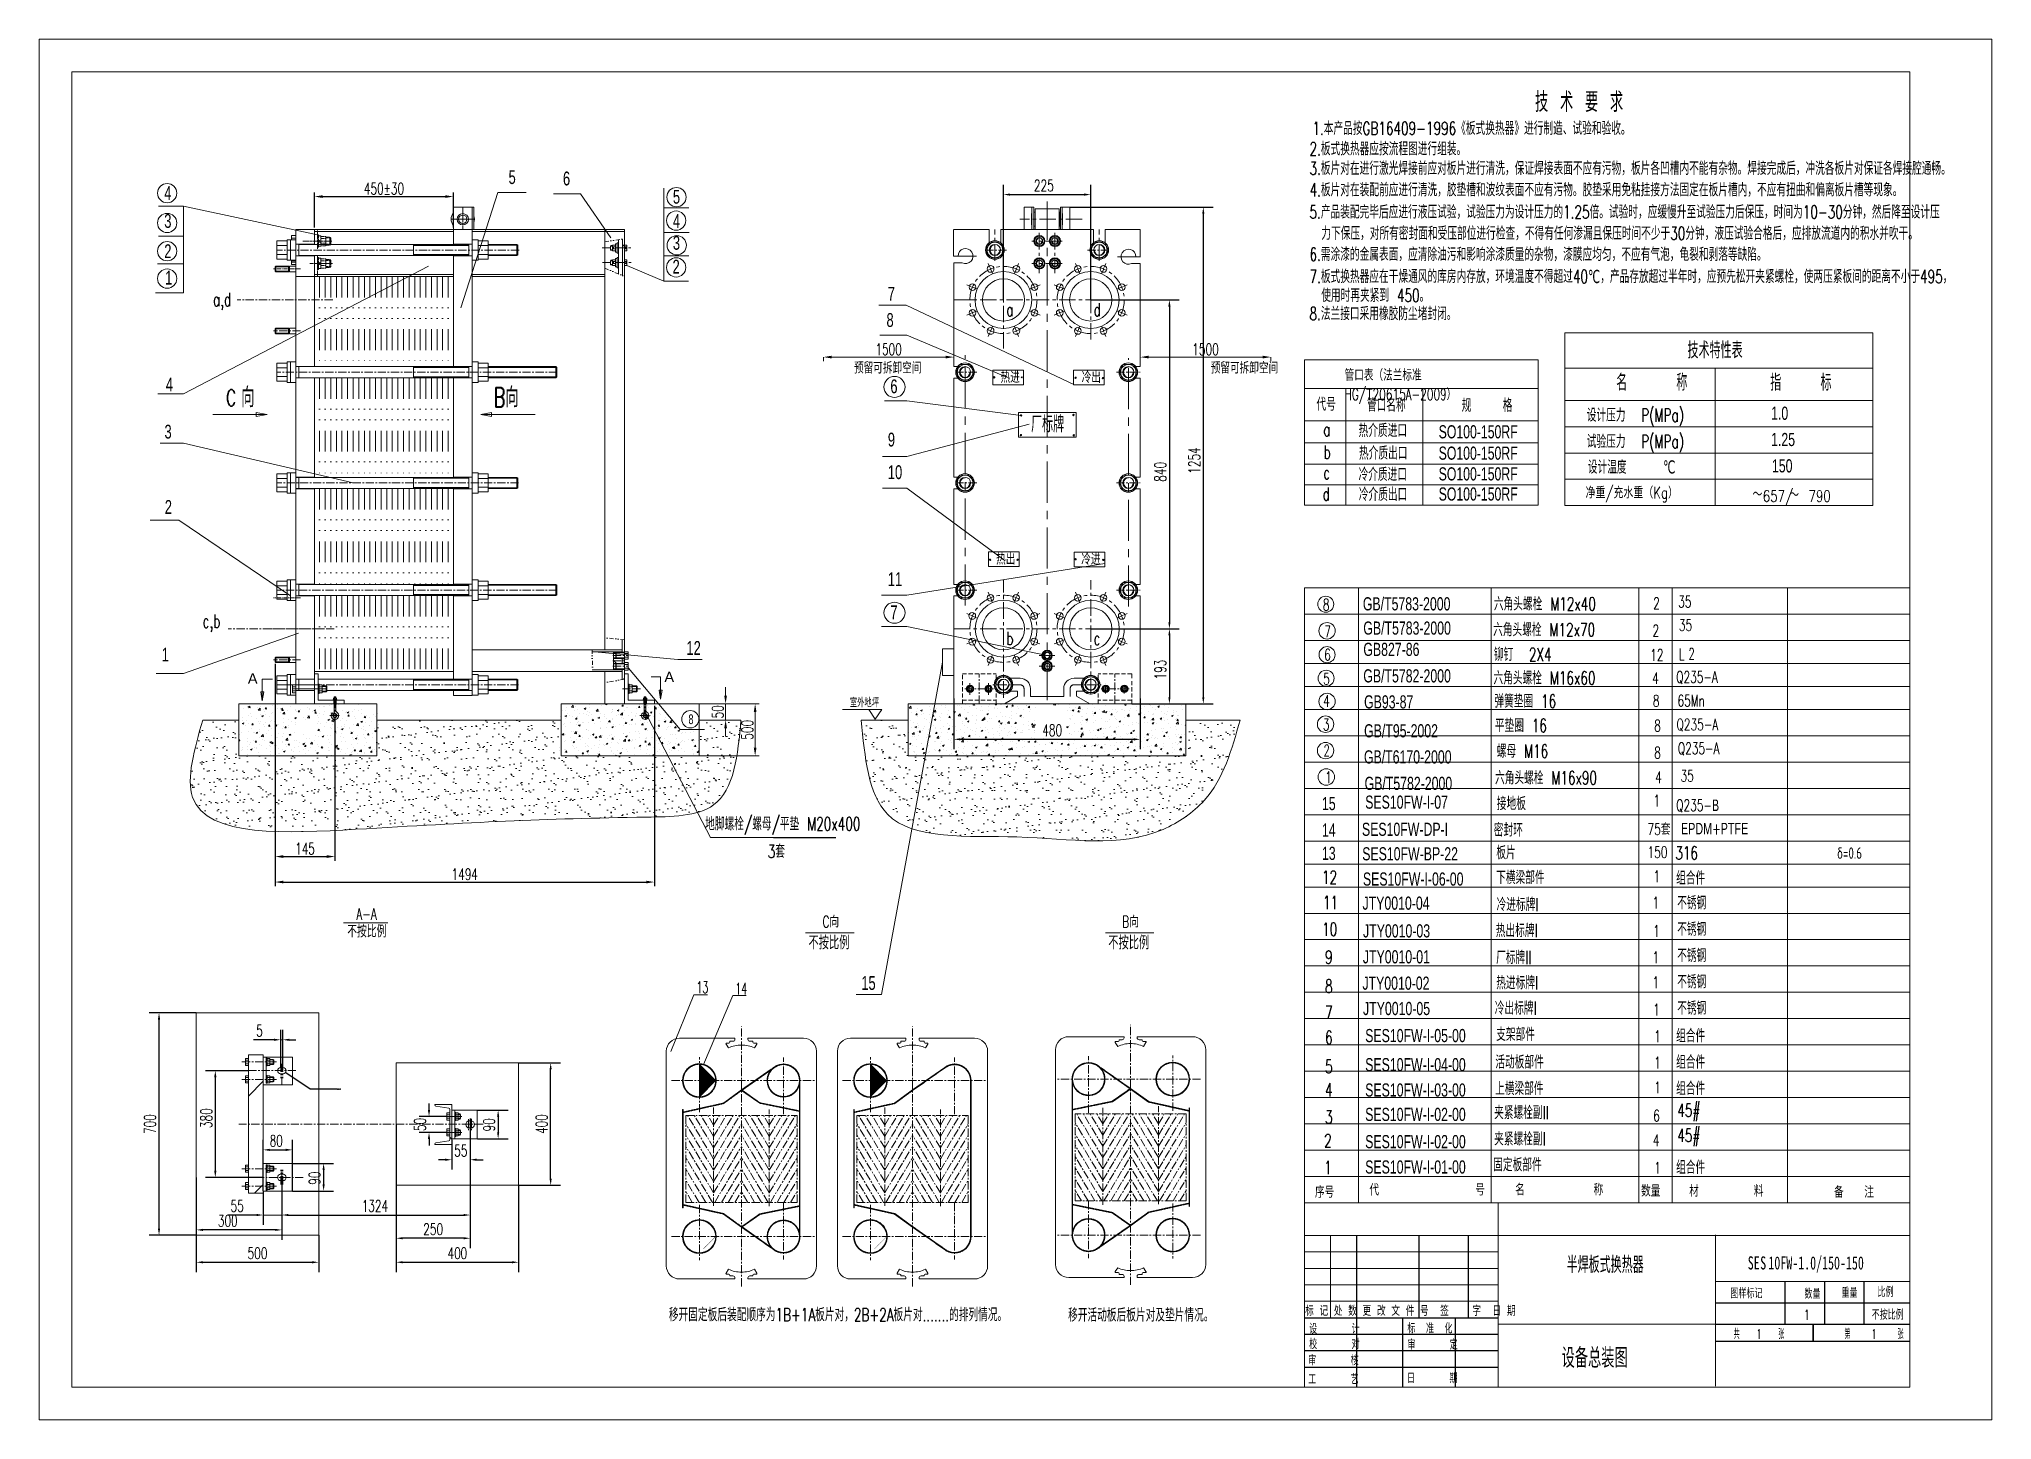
# Model space of a CAD drawing. Header units: millimetres. Extents: x 3108 to 3702, y 1162 to 1582.
import ezdxf

# ---------------------------------------------------------------- set-up
doc = ezdxf.new("R2010")
doc.units = ezdxf.units.MM
for name, pattern in [('CENTER', [2, 1.25, -0.25, 0.25, -0.25]), ('CENTERX2', [4, 2.5, -0.5, 0.5, -0.5]), ('DIVIDE', [31.75, 12.7, -6.35, 0, -6.35, 0, -6.35]), ('HIDDEN', [0.375, 0.25, -0.125])]:
    doc.linetypes.add(name, pattern=pattern)
doc.layers.get('DEFPOINTS').update_dxf_attribs({"lineweight": 18})
for name, color, linetype, lineweight, true_color in [('1', 1, 'Continuous', 18, 0xff0000), ('2', 2, 'Continuous', 18, 0xffff00), ('3', 3, 'CENTERX2', 18, 0x00ff00), ('3尺寸线', 2, 'Continuous', 18, 0xffff00), ('4', 4, 'DIVIDE', 18, 0x00ffff), ('5', 6, 'HIDDEN', 18, 0xff00ff)]:
    doc.layers.add(name, color=color, linetype=linetype, lineweight=lineweight, true_color=true_color)
doc.styles.add('HZ', font='txt.shx', dxfattribs={"width": 0.67, "bigfont": 'hztxt.shx'})
doc.styles.get("Standard").update_dxf_attribs({"font": 'arial.ttf'})
doc.styles.add('STYLE1', font='txt.shx', dxfattribs={"width": 0.67, "bigfont": 'hztxt.shx'})
doc.styles.add('ZH', font='txt.shx', dxfattribs={"width": 0.75, "bigfont": 'hztxt.shx'})
doc.styles.add('标准', font='', dxfattribs={"width": 0.667})
doc.styles.get('标准').set_extended_font_data('宋体')
doc.dimstyles.new('ISO-25', dxfattribs={"dimtxt": 2.5, "dimasz": 2.5, "dimexe": 1.25, "dimexo": 0.625, "dimtad": 1, "dimtxsty": 'Standard', "dimcen": 2.5, "dimadec": 0, "dimazin": 0, "dimtfac": 1, "dimtmove": 0, "dimatfit": 3, "dimfxl": 0, "dimarcsym": 0})
doc.dimstyles.get("Standard").update_dxf_attribs({"dimtxt": 0.18, "dimasz": 0.18, "dimexe": 0.18, "dimexo": 0.0625, "dimgap": 0.09, "dimtad": 0, "dimtih": 1, "dimtoh": 1, "dimdec": 4, "dimzin": 0, "dimdsep": 46, "dimtxsty": 'Standard', "dimcen": 0.09, "dimadec": 0, "dimazin": 0, "dimtfac": 1, "dimtdec": 4, "dimtofl": 0, "dimtmove": 0, "dimatfit": 3, "dimfxl": 0, "dimtolj": 1, "dimtzin": 0, "dimarcsym": 0})
doc.dimstyles.new('STANDARD$0', dxfattribs={"dimtxt": 3.5, "dimasz": 2.5, "dimexe": 1.25, "dimexo": 0.625, "dimtad": 1, "dimdec": 4, "dimdsep": 46, "dimtxsty": 'HZ', "dimcen": 2.5, "dimdle": 5, "dimadec": 0, "dimazin": 0, "dimtfac": 1, "dimtmove": 0, "dimatfit": 3, "dimfxl": 0, "dimtolj": 1, "dimlwd": -1, "dimlwe": -1, "dimarcsym": 0})
pattern_1 = [(45, (2985.51609, 728.77657), (-0.0449012806, 0.0449012806), []), (135, (2985.51609, 728.77657), (-0.0449012806, -0.0449012806), [])]
pattern_2 = [(37.5, (2391.516, 728.7766), (-0.160003, 4.894132), [0, -3.8608, 0, -4.318, 0, -4.1275]), (7.5, (2391.516, 728.7766), (4.495233, 7.16825), [0, -2.0828, 0, -3.4798, 0, -1.3335]), (327.5, (2388.392, 728.7766), (7.909924, 0.014372), [0, -1.27, 0, -4.572, 0, -5.969]), (317.5, (2388.392, 728.7766), (7.635565, 2.229293), [0, -0.635, 0, -2.9972, 0, -3.429])]

msp = doc.modelspace()

# ---------------------------------------------------------------- texts
at = {"width": 0.67}
for s, p in [('SES10FW-I-07', (3511.43467, 1348.1312)), ('SES10FW-DP-I', (3510.44538, 1339.87659)), ('SES10FW-BP-22', (3510.53148, 1332.41517)), ('SES10FW-I-06-00', (3510.74524, 1324.7377)), ('JTY0010-04', (3510.62591, 1317.40735)), ('JTY0010-03', (3510.7853, 1308.96985)), ('JTY0010-01', (3510.73231, 1301.08476)), ('JTY0010-02', (3510.59227, 1293.07005)), ('JTY0010-05', (3510.77814, 1285.35903)), ('SES10FW-I-05-00', (3511.43467, 1277.1312)), ('SES10FW-I-04-00', (3511.43467, 1268.2807)), ('SES10FW-I-03-00', (3511.43467, 1260.5727)), ('SES10FW-I-02-00', (3511.43467, 1253.1497)), ('SES10FW-I-02-00', (3511.43467, 1244.8702)), ('SES10FW-I-01-00', (3511.43467, 1237.1617))]:
    msp.add_text(s, height=4, dxfattribs=at).set_placement(p)
for s, height, style, width, p in [('半焊板式换热器', 5, 'HZ', 0.67, (3572.70259, 1206.92639)), ('SE', 4, '标准', 0.667, (3627.7878, 1207.97907)), ('S', 4, '标准', 0.667, (3631.58229, 1207.97907)), ('10FW-1.0/150-150', 4, '标准', 0.667, (3634.06829, 1207.97907)), ('图样标记      ', 3, 'HZ', 0.6, (3622.53992, 1199.21605)), ('       数量     ', 3, 'HZ', 0.6, (3632.84646, 1199.08213)), ('      重量      ', 3, 'HZ', 0.6, (3645.83955, 1199.38735)), ('  比例', 3, 'HZ', 0.6, (3664.04727, 1199.60968)), ('标 记 处 数 更 改 文 件 号  签   字  日 期', 3, 'HZ', 0.65, (3493.15639, 1193.88445)), ('1', 3, 'HZ', 0.6, (3644.98883, 1192.71339)), ('不按比例', 3, 'HZ', 0.6, (3665.49674, 1192.71896)), ('设      计', 3, 'HZ', 0.6, (3494.39545, 1188.41656)), ('标  准  化', 3, 'HZ', 0.6, (3524.27034, 1188.55389)), ('共    1    张              第     1     张', 3, 'HZ', 0.45, (3623.5309, 1186.84813)), ('审      核', 3, 'HZ', 0.6, (3494.11887, 1178.82843)), ('校      对', 3, 'HZ', 0.6, (3494.39545, 1183.76063)), ('审      定', 3, 'HZ', 0.6, (3524.27034, 1183.62169)), ('工      艺', 3, 'HZ', 0.6, (3494.10045, 1173.06744)), ('日      期', 3, 'HZ', 0.6, (3524.17003, 1173.42181))]:
    msp.add_text(s, height=height, dxfattribs=dict(style=style, width=width)).set_placement(p)
at = {"insert": (3212.98144, 1536.69248), "char_height": 3.5, "attachment_point": 5, "style": 'HZ'}
msp.add_mtext('450%%P30', dxfattribs=at)
at = {"color": 2, "insert": (3204.57752, 1317.86632), "char_height": 3.5, "width": 32.08114, "attachment_point": 1, "style": 'HZ'}
msp.add_mtext('\\T1;A-A', dxfattribs=at)
at = {"layer": '2', "linetype": 'ByBlock', "ltscale": 0.5, "style": 'HZ', "width": 0.75}
for s, p in [('净重/充水重（Kg）', (3578.45063, 1442.52066)), ('～', (3629.23167, 1442.05201)), ('657/  790', (3632.37254, 1441.45505)), ('～', (3640.38867, 1441.9053))]:
    msp.add_text(s, height=3.5, dxfattribs=at).set_placement(p)
at = {"layer": '2', "style": 'HZ', "width": 0.67}
msp.add_text('设备总装图', height=6, dxfattribs=at).set_placement((3571.17596, 1178.08592))
at = {"layer": '2', "ltscale": 20, "attachment_point": 7, "style": 'HZ'}
for s, insert, char_height, width in [('\\T1;技 术 要 求', (3563.07255, 1560.03891), 6, 42.21), ('\\T1;8', (3498.57843, 1408.41647), 3.5, 3.35), ('\\T1;2', (3599.00989, 1408.85991), 3.5, 3.35), ('\\T1;35', (3606.66128, 1409.32882), 3.5, 6.7), ('\\T1;7', (3499.01496, 1400.29406), 3.5, 3.35), ('\\T1;2', (3598.82994, 1400.54816), 3.5, 3.35), ('\\T1;35', (3606.86495, 1402.19235), 3.5, 6.7), ('\\T1;6', (3498.94072, 1393.21295), 3.5, 3.35), ('\\T1;12', (3598.10177, 1393.13707), 3.5, 6.7), ('\\T1;L', (3606.87549, 1393.35269), 3.5, 2.8475), ('\\T1;2', (3609.72476, 1393.4619), 3.5, 3.35), ('\\T1;5', (3498.69072, 1385.88261), 3.5, 3.35), ('\\T1;4', (3598.70996, 1386.09977), 3.5, 3.35), ('\\T1;Q235-A', (3606.05028, 1386.08687), 3.5, 21.105), ('\\T1;4', (3498.67106, 1379.13195), 3.5, 3.35), ('\\T1;弹簧垫圈 16', (3550.73717, 1378.84852), 4, 27.7571429), ('\\T1;8', (3598.90126, 1379.1868), 3.5, 3.35), ('\\T1;65Mn', (3606.41978, 1379.22431), 3.5, 14.74), ('\\T1;3', (3498.55207, 1371.96193), 3.5, 3.35), ('\\T1;平垫圈 16', (3550.87587, 1371.42408), 4, 23.7371429), ('\\T1;8', (3599.34521, 1371.65237), 3.5, 3.35), ('\\T1;Q235-A', (3606.16852, 1371.66497), 3.5, 21.105), ('\\T1;2', (3498.7108, 1364.10188), 3.5, 3.35), ('\\T1;螺母 M16', (3551.45355, 1363.64332), 4, 24.3114286), ('\\T1;8', (3599.31121, 1363.43356), 3.5, 3.35), ('\\T1;Q235-A', (3606.54845, 1364.40615), 3.5, 21.105), ('\\T1;1', (3499.26728, 1355.92555), 3.5, 3.35), ('\\T1;4', (3599.62139, 1355.92991), 3.5, 3.35), ('\\T1;35', (3607.38078, 1356.38091), 3.5, 6.7), ('接地板', (3551.47012, 1347.68997), 4, 12.06), ('Q235-{\\fArial|b0|i0|c0|p32;B}', (3606.05028, 1347.08687), 3.5, 21.105), ('\\T1;密封环', (3550.54049, 1339.65683), 4, 12.06), ('75套', (3597.34076, 1340.15158), 3.5, 10.05), ('板片  ', (3551.30685, 1332.74803), 4, 26.4171429), ('150', (3597.34076, 1333.15158), 3.5, 10.05)]:
    msp.add_mtext(s, dxfattribs=dict(at, insert=insert, char_height=char_height, width=width))
at = {"layer": '2'}
for s, insert, char_height, width, attachment_point, style in [('\\T1;1.本产品按GB16409-1996《板式换热器》进行制造、试验和验收。', (3495.38349, 1553.0271), 4, 141.8890659, 7, 'HZ'), ('\\T1;2.板式换热器应按流程图进行组装。', (3494.5019, 1546.81763), 4, 66.3855879, 7, 'HZ'), ('\\T1;3.板片对在进行激光焊接前应对板片进行清洗，保证焊接表面不应有污物，板片各凹槽内不能有杂物。焊接完成后，冲洗各板片对保证各焊接腔通畅。 ', (3494.5019, 1540.77271), 4, 271.872011, 7, 'HZ'), ('\\T1;4.板片对在装配前应进行清洗，胶垫槽和波纹表面不应有污物。胶垫采用免粘挂接方法固定在板片槽内，不应有扭曲和偏离板片槽等现象。', (3494.51198, 1534.24899), 4, 247.2082802, 7, 'HZ'), ('\\T1;5.产品装配完毕后应进行液压试验，试验压力为设计压力的1.25倍。试验时，应缓慢升至试验压力后保压，时间为10-30分钟，然后降至设计压', (3494.48902, 1527.49369), 4, 268.5794396, 7, 'HZ'), ('\\T1;力下保压，对所有密封面和受压部位进行检查，不得有任何渗漏且保压时间不少于30分钟，液压试验合格后，应排放流道内的积水并吹干。', (3498.08884, 1521.00019), 4, 249.4652967, 7, 'HZ'), ('\\T1;6.需涂漆的金属表面，应清除油污和影响涂漆质量的杂物，漆膜应均匀，不应有气泡，龟裂和剥落等缺陷。', (3494.49925, 1514.61113), 4, 190.266011, 7, 'HZ'), ('7.板式换热器应在干燥通风的库房内存放，环境温度不得超过40℃，产品存放超过半年时，应预先松开夹紧螺栓，使两压紧板间的距离不小于495，', (3494.50852, 1507.88226), 4, 270.4535989, 7, 'HZ'), ('\\T1;a,d', (3160.98608, 1499.80896), 4, 15.6014286, 7, 'STYLE1'), ('使用时再夹紧到 450。', (3498.06815, 1502.23503), 4, 43.5529451, 7, 'HZ'), ('\\T1;a', (3402.26739, 1497.94368), 4, 6.7957143, 7, 'HZ'), ('\\T1;d', (3428.80299, 1497.89993), 4, 6.8914286, 7, 'HZ'), ('\\T1;8.法兰接口采用橡胶防尘堵封闭。', (3494.4927, 1496.68862), 4, 61.9635879, 7, 'HZ'), ('\\T1;技术特性表', (3609.47167, 1485.07928), 5, 25.125, 7, 'HZ'), ('\\T1;预留可拆卸空间', (3355.93669, 1480.47553), 3.5, 24.6225, 7, 'HZ'), ('\\T1;热进', (3400.52934, 1477.61613), 3.5, 7.093625, 7, 'HZ'), ('\\T1;冷出', (3425.19318, 1477.61613), 3.5, 7.035, 7, 'HZ'), ('\\T1;预留可拆卸空间', (3464.44909, 1480.47553), 3.5, 24.6225, 7, 'HZ'), ('管口表（法兰标准HG/{\\fArial|b0|i0|c0|p32;T}20615A-2009）', (3505.16039, 1481.77184), 3.5, 54.0663866, 1, 'HZ'), ('\\T1;名     称 ', (3587.7872, 1475.27009), 5, 40.2, 7, 'HZ'), ('\\T1; 指    标 ', (3631.65052, 1475.27009), 5, 40.28375, 7, 'HZ'), ('\\T1;C', (3164.97102, 1470.61258), 5, 5.025, 7, 'HZ'), ('\\T1;向', (3169.55379, 1470.25548), 6, 6.03, 7, 'HZ'), ('\\T1;B向', (3246.26507, 1470.25548), 6, 12.06, 7, 'HZ'), ('\\T1;代号', (3496.60533, 1469.12636), 4, 8.04, 7, 'HZ'), ('\\T1;管口名称', (3511.95619, 1468.88859), 4, 16.08, 7, 'HZ'), ('\\T1;规    格', (3540.77086, 1468.80308), 4, 24.187, 7, 'HZ'), ('\\T1;设计压力  P(MPa)', (3578.82067, 1464.50369), 4, 48.91, 7, 'HZ'), ('\\T1;a', (3498.6547, 1461.46084), 4, 6.7957143, 7, 'HZ'), ('\\T1;热介质进口', (3509.42941, 1461.13622), 4, 20.167, 7, 'HZ'), ('{\\fArial|b0|i0|c0|p32;SO100-150RF}', (3533.78211, 1460.71076), 4, 49.1971429, 7, '标准'), ('\\T1;试验压力  P(MPa)', (3578.82067, 1456.50369), 4, 48.91, 7, 'HZ'), ('\\T1;b', (3498.76423, 1454.58122), 4, 8.7291429, 7, 'HZ'), ('\\T1;热介质出口', (3509.54551, 1454.25781), 4, 20.1, 7, 'HZ'), ('{\\fArial|b0|i0|c0|p32;SO100-150RF}', (3533.78211, 1454.21718), 4, 49.1971429, 7, '标准'), ('\\T1;c', (3498.69924, 1448.33442), 4, 10.6242857, 7, 'HZ'), ('\\T1;冷介质进口', (3509.41046, 1447.78756), 4, 20.167, 7, 'HZ'), ('{\\fArial|b0|i0|c0|p32;SO100-150RF}', (3533.78211, 1447.91194), 4, 49.1971429, 7, '标准'), ('\\T1;设计温度', (3579.15337, 1450.01728), 4, 16.08, 7, 'HZ'), ('\\T1;℃', (3602.04323, 1450.0049), 4, 3.9272308, 7, 'HZ'), ('\\T1;d', (3498.47658, 1441.85822), 4, 6.8914286, 7, 'HZ'), ('\\T1;冷介质出口', (3509.48457, 1441.7123), 4, 20.1, 7, 'HZ'), ('{\\fArial|b0|i0|c0|p32;SO100-150RF}', (3533.78211, 1441.79501), 4, 49.1971429, 7, '标准'), ('\\T1;热出', (3399.17883, 1422.34254), 3.5, 7.035, 7, 'HZ'), ('\\T1;冷进', (3425.07093, 1422.26775), 3.5, 7.093625, 7, 'HZ'), ('\\T1;c,b', (3157.83155, 1401.95766), 4, 21.2677143, 7, 'STYLE1'), ('\\T1;b', (3402.26739, 1397.92488), 4, 8.7291429, 7, 'HZ'), ('\\T1;c', (3428.80299, 1397.92488), 4, 10.6242857, 7, 'HZ'), ('\\T1;室外地坪', (3354.6995, 1379.00819), 2.45, 9.849, 7, 'STYLE1'), ('地脚螺栓/螺母/平垫 M20x400', (3310.66886, 1340.19201), 4, 48.6898571, 7, 'HZ'), ('{\\fArial|b0|i0|c0|p32;EPDM}+{\\fArial|b0|i0|c0|p32;PTFE}', (3607.48077, 1340.32813), 3.5, 21.105, 7, 'HZ'), ('3套', (3329.71305, 1333.15424), 4, 48.6898571, 7, 'HZ'), ('\\T1;C向', (3346.3733, 1315.51586), 3.5, 35.254, 1, 'HZ'), ('\\T1;B向', (3437.55689, 1315.51586), 3.5, 35.254, 1, 'HZ'), ('\\T1;不按比例', (3342.10459, 1305.30572), 4.1472, 18.74016, 7, 'ZH'), ('\\T1;不按比例', (3433.28818, 1305.30572), 4.1472, 18.74016, 7, 'ZH'), ('\\T1;{\\W0.6;13}', (3308.02567, 1292.05463), 3.5, 6, 7, 'STYLE1'), ('\\T1;{\\W0.6;14}', (3319.84274, 1291.66779), 3.5, 6, 7, 'STYLE1'), ('\\T1;移开固定板后装配顺序为1B+1A板片对，2B+2A板片对.......的排列情况。', (3299.63304, 1192.10445), 4, 149.8944615, 7, 'HZ'), ('\\T1;移开活动板后板片对及垫片情况。', (3421.07216, 1192.10445), 4, 60.2742308, 7, 'HZ')]:
    msp.add_mtext(s, dxfattribs=dict(at, insert=insert, char_height=char_height, width=width, attachment_point=attachment_point, style=style))
at = {"layer": '2', "ltscale": 0.5, "attachment_point": 7}
for s, insert, char_height, width in [('\\T1;{\\W0.67;5}', (3250.87203, 1538.06733), 4.2, 4.02), ('\\T1;{\\W0.67;6}', (3267.41583, 1537.65405), 4.2, 4.02), ('\\T1;{\\W0.67;4}', (3146.15301, 1533.31125), 4.2, 4.02), ('\\T1;{\\W0.67;5}', (3300.85414, 1532.09324), 4.2, 4.02), ('\\T1;{\\W0.67;3}', (3146.15301, 1524.73065), 4.2, 4.02), ('\\T1;{\\W0.67;4}', (3300.85708, 1524.77095), 4.2, 4.02), ('\\T1;{\\W0.67;3}', (3300.85708, 1518.07153), 4.2, 4.02), ('\\T1;{\\W0.67;2}', (3146.15301, 1515.59481), 4.2, 4.02), ('\\T1;{\\W0.67;2}', (3300.75502, 1510.89204), 4.2, 4.02), ('\\T1;{\\W0.67;1}', (3146.42181, 1507.53921), 4.2, 4.02), ('\\T1;{\\W0.67;7}', (3366.20821, 1502.62143), 4.2, 4.02), ('\\T1;{\\W0.67;8}', (3365.82601, 1494.60447), 4.2, 4.02), ('\\T1;{\\W0.67;4}', (3146.63349, 1475.07615), 4.2, 4.02), ('\\T1;{\\W0.67;6}', (3367.00621, 1474.43649), 4.2, 4.02), ('\\T1;{\\W0.67;3}', (3146.22021, 1460.65587), 4.2, 4.02), ('\\T1;{\\W0.67;9}', (3366.23929, 1458.24129), 4.2, 4.02), ('\\T1;{\\W0.67;10}', (3366.23929, 1448.32425), 4.2, 8.04), ('\\T1;{\\W0.67;2}', (3146.31375, 1437.81138), 4.2, 4.02), ('\\T1;{\\W0.67;11}', (3366.23929, 1415.8632), 4.2, 8.04), ('\\T1;{\\W0.67;7}', (3367.00621, 1405.76985), 4.2, 4.02), ('\\T1;{\\W0.67;1}', (3145.39281, 1392.93255), 4.2, 4.02), ('\\T1;{\\W0.67;12}', (3304.97586, 1394.92407), 4.2, 8.04), ('\\T1;{\\W0.67;8}', (3305.59564, 1373.82793), 2.94, 2.814), ('\\W0.67;15', (3358.15883, 1292.96623), 4.2, 8.04)]:
    msp.add_mtext(s, dxfattribs=dict(at, insert=insert, char_height=char_height, width=width))
at = {"layer": '2', "ltscale": 0.25, "insert": (3409.80009, 1462.57506), "char_height": 5, "width": 15.15875, "attachment_point": 7, "style": 'HZ'}
msp.add_mtext('\\T1;厂标牌', dxfattribs=at)
at = {"layer": '2'}
for s, insert, char_height, width, attachment_point in [('\\W0.67;1.0', (3634.89458, 1466.36155), 4, 9.5714286, 7), ('\\W0.67;1.25', (3634.89458, 1458.36155), 4, 13.4, 7), ('\\W0.67;150', (3635.15448, 1450.36155), 4, 11.4857143, 7), ('\\T1;{\\W0.67;GB/T5783-2000}', (3510.72833, 1408.38891), 4, 50.92, 7), ('\\T1;{\\W0.67;GB/T5783-2000}', (3510.86346, 1401.01785), 4, 50.92, 7), ('\\T1;{\\W0.67;GB827-86}', (3510.87191, 1394.53895), 4, 32.16, 7), ('\\T1;{\\W0.67;GB/T5782-2000}', (3510.85757, 1386.47968), 4, 50.92, 7), ('\\T1;A', (3171.56813, 1389.32432), 3.185, 8.096361, 1), ('\\T1;A', (3298.26328, 1389.8102), 3.185, 8.096361, 1), ('\\T1;{\\W0.67;GB93-87}', (3511.09988, 1378.56217), 4, 28.3314286, 7), ('\\T1;{\\W0.67;GB/T95-2002}', (3511.09988, 1369.77417), 4, 43.2628571, 7), ('\\T1;{\\W0.67;GB/T6170-2000}', (3511.05886, 1361.8312), 4, 50.92, 7), ('\\T1;{\\W0.67;GB/T5782-2000}', (3511.25411, 1353.78158), 4, 50.92, 7), ('\\W0.67;15', (3498.28671, 1347.64189), 4, 7.6571429, 7), ('\\T1;{\\W0.67;14}', (3498.28671, 1339.64189), 4, 7.6571429, 7), ('\\T1;{\\W0.67;13}', (3498.28671, 1332.50072), 4, 7.6571429, 7)]:
    msp.add_mtext(s, dxfattribs=dict(at, insert=insert, char_height=char_height, width=width, attachment_point=attachment_point))
at = {"layer": '2', "linetype": 'Continuous', "attachment_point": 7}
for s, insert, char_height, width, style in [('\\T1;六角头螺栓 M12x40', (3550.56633, 1408.36951), 4, 48.8812857, 'HZ'), ('\\T1;六角头螺栓 M12x70', (3550.34172, 1400.53679), 4, 48.8812857, 'HZ'), ('\\T1;铆钉  2X4', (3550.56562, 1393.02551), 4, 27.5657143, 'HZ'), ('\\T1;六角头螺栓 M16x60', (3550.45403, 1385.85411), 4, 48.8812857, 'HZ'), ('\\T1;六角头螺栓 M16x90', (3550.9247, 1355.47217), 4, 48.8812857, 'HZ'), ('\\T1;1', (3599.10228, 1348.81163), 3.5, 3.35, 'HZ'), ('316', (3605.76668, 1332.66492), 4, 11.4857143, 'HZ'), ('\\T1;12', (3498.28671, 1325.27169), 4, 7.6571429, 'HZ'), ('\\T1;下横梁部件', (3551.26031, 1325.17555), 4, 20.1, 'HZ'), ('\\T1;1', (3599.10228, 1325.81163), 3.5, 3.35, 'HZ'), ('\\T1;组合件', (3606.00945, 1325.05921), 4, 12.06, 'HZ'), ('\\T1;11', (3498.55934, 1317.6195), 4, 7.6571429, 'HZ'), ('\\T1;冷进标牌I', (3551.38863, 1316.9592), 4, 17.7454286, 'HZ'), ('\\T1;1', (3598.82191, 1317.81163), 3.5, 3.35, 'HZ'), ('\\T1;不锈钢', (3606.32574, 1317.4577), 4, 12.127, 'HZ'), ('\\T1;不按比例', (3201.80647, 1308.94669), 3.773952, 17.0535456, 'ZH'), ('\\T1;10', (3498.32746, 1309.46146), 4, 7.6571429, 'HZ'), ('\\T1;热出标牌I', (3551.15488, 1309.04508), 4, 17.6784286, 'HZ'), ('\\T1;不锈钢', (3606.32574, 1309.4577), 4, 12.127, 'HZ'), ('\\T1;1', (3598.99057, 1309.20352), 3.5, 3.35, 'HZ'), ('\\T1;9', (3499.22886, 1300.97606), 4, 3.8285714, 'HZ'), ('\\T1;厂标牌II', (3551.25269, 1300.86413), 4, 15.1898571, 'HZ'), ('\\T1;1', (3598.86855, 1301.1707), 3.5, 3.35, 'HZ'), ('\\T1;不锈钢', (3606.32574, 1301.4577), 4, 12.127, 'HZ'), ('\\T1;8', (3499.22886, 1292.16199), 4, 3.8285714, 'HZ'), ('\\T1;热进标牌I', (3551.2928, 1293.16146), 4, 17.7454286, 'HZ'), ('\\T1;1', (3598.81767, 1293.58395), 3.5, 3.35, 'HZ'), ('\\T1;不锈钢', (3606.32574, 1293.4577), 4, 12.127, 'HZ'), ('\\T1;冷出标牌I', (3550.84233, 1285.46259), 4, 17.6784286, 'HZ'), ('\\T1;不锈钢', (3606.32574, 1285.4577), 4, 12.127, 'HZ'), ('\\T1;7', (3499.22886, 1284.20089), 4, 3.8285714, 'HZ'), ('\\T1;1', (3599.03494, 1285.27655), 3.5, 3.35, 'HZ'), ('\\T1;6', (3499.22886, 1276.52411), 4, 3.8285714, 'HZ'), ('\\T1;支架部件', (3551.26658, 1277.46695), 4, 16.08, 'HZ'), ('\\T1;1', (3599.32609, 1277.15288), 3.5, 3.35, 'HZ'), ('\\T1;组合件', (3606.00945, 1277.05921), 4, 12.06, 'HZ'), ('\\T1;5', (3499.22886, 1267.71004), 4, 3.8285714, 'HZ'), ('\\T1;活动板部件', (3551.0155, 1269.05021), 4, 20.1, 'HZ'), ('\\T1;1', (3599.32609, 1269.11138), 3.5, 3.35, 'HZ'), ('\\T1;组合件', (3606.00945, 1269.05921), 4, 12.06, 'HZ'), ('\\T1;上横梁部件', (3550.93009, 1261.00565), 4, 20.1, 'HZ'), ('\\T1;组合件', (3606.00945, 1261.05921), 4, 12.06, 'HZ'), ('\\T1;4', (3499.22886, 1260.60192), 4, 3.8285714, 'HZ'), ('\\T1;1', (3599.32609, 1261.57288), 3.5, 3.35, 'HZ'), ('\\T1;3', (3499.22886, 1252.35649), 4, 3.8285714, 'HZ'), ('\\T1;夹紧螺栓副II', (3550.64201, 1253.69999), 4, 23.2298571, 'HZ'), ('\\T1;6', (3599.05309, 1253.00996), 3.5, 3.35, 'HZ'), ('\\T1;45#', (3606.35047, 1253.0724), 4, 11.6771429, 'HZ'), ('\\T1;2', (3498.94415, 1245.14751), 4, 3.8285714, 'HZ'), ('\\T1;夹紧螺栓副I', (3550.64201, 1245.69999), 4, 21.6984286, 'HZ'), ('\\T1;4', (3598.94395, 1245.50991), 3.5, 3.35, 'HZ'), ('\\T1;45#', (3606.35048, 1245.44362), 4, 11.6771429, 'HZ'), ('\\T1;固定板部件', (3550.37408, 1237.82898), 4, 20.1, 'HZ'), ('\\T1;组合件', (3606.00945, 1237.05921), 4, 12.06, 'HZ'), ('\\T1;1', (3498.94415, 1237.00294), 4, 3.8285714, 'HZ'), ('\\T1;1', (3599.32609, 1237.15738), 3.5, 3.35, 'HZ'), ('\\T1;序号', (3496.15854, 1229.76601), 3.5, 7.035, 'HZ'), ('\\T1;代              号 ', (3512.70872, 1230.46568), 3.5, 59.7975, 'HZ'), ('\\T1;名          称', (3557.05832, 1230.51368), 3.5, 42.21, 'HZ'), ('\\T1;数量', (3595.34106, 1230.13563), 3.5, 7.035, 'HZ'), ('\\T1;材        料', (3609.99914, 1230.08488), 3.5, 35.175, 'HZ'), ('\\T1;备   注', (3654.03634, 1229.78355), 3.5, 17.7340625, 'HZ')]:
    msp.add_mtext(s, dxfattribs=dict(at, insert=insert, char_height=char_height, width=width, style=style))
at = {"layer": '2', "ltscale": 0.5, "insert": (3654.96473, 1332.88131), "char_height": 3.5, "width": 16.1663269, "attachment_point": 7, "style": 'HZ'}
msp.add_mtext('\\T1;δ=0.6', dxfattribs=at)

# ---------------------------------------------------------------- blocks, each defined once
blk = doc.blocks.new('*D30')
at = {"layer": '2', "color": 0, "transparency": 16777216}
for p, q in [((3443.03, 1485.47), (3443.03, 1484.24)), ((3480.21, 1485.49), (3445.53, 1485.49)), ((3482.71, 1485.47), (3482.71, 1484.24))]:
    blk.add_line(p, q, dxfattribs=at)
for points in [[(3445.53, 1485.91), (3445.53, 1485.08), (3443.03, 1485.49)], [(3480.21, 1485.91), (3480.21, 1485.08), (3482.71, 1485.49)]]:
    blk.add_solid(points, dxfattribs=at)
at = {"layer": 'DEFPOINTS', "color": 0, "transparency": 16777216}
for p in [(3443.03, 1486.09), (3443.03, 1485.49), (3482.71, 1486.09)]:
    blk.add_point(p, dxfattribs=at)
at = {"layer": '2', "color": 0, "transparency": 16777216, "insert": (3462.87, 1487.87), "char_height": 3.5, "attachment_point": 5, "style": 'HZ'}
blk.add_mtext('\\A1;1500', dxfattribs=at)
blk = doc.blocks.new('*D31')
at = {"layer": '2', "color": 0, "transparency": 16777216}
for p, q in [((3346.64, 1485.47), (3346.64, 1484.24)), ((3383.83, 1485.49), (3349.14, 1485.49)), ((3386.33, 1485.47), (3386.33, 1484.24))]:
    blk.add_line(p, q, dxfattribs=at)
for points in [[(3349.14, 1485.91), (3349.14, 1485.08), (3346.64, 1485.49)], [(3383.83, 1485.91), (3383.83, 1485.08), (3386.33, 1485.49)]]:
    blk.add_solid(points, dxfattribs=at)
at = {"layer": 'DEFPOINTS', "color": 0, "transparency": 16777216}
for p in [(3346.64, 1486.09), (3346.64, 1485.49), (3386.33, 1486.09)]:
    blk.add_point(p, dxfattribs=at)
at = {"layer": '2', "color": 0, "transparency": 16777216, "insert": (3366.48, 1487.87), "char_height": 3.5, "attachment_point": 5, "style": 'HZ'}
blk.add_mtext('\\A1;1500', dxfattribs=at)
blk = doc.blocks.new('*D32')
at = {"layer": '2', "color": 0, "lineweight": -2, "ltscale": 0.5, "transparency": 16777216}
for p, q in [((3216.69, 1252.16), (3216.69, 1214.48)), ((3239.17, 1252.16), (3239.17, 1214.48)), ((3237.17, 1217.48), (3218.69, 1217.48))]:
    blk.add_line(p, q, dxfattribs=at)
at = {"layer": '2', "color": 0, "ltscale": 0.5, "transparency": 16777216}
for points in [[(3218.69, 1217.82), (3218.69, 1217.15), (3216.69, 1217.48)], [(3237.17, 1217.82), (3237.17, 1217.15), (3239.17, 1217.48)]]:
    blk.add_solid(points, dxfattribs=at)
at = {"layer": 'DEFPOINTS', "color": 0, "ltscale": 0.5, "transparency": 16777216}
for p in [(3216.69, 1252.22), (3239.17, 1252.22), (3216.69, 1217.48)]:
    blk.add_point(p, dxfattribs=at)
at = {"layer": '2', "color": 0, "ltscale": 0.5, "transparency": 16777216, "insert": (3227.93, 1220.23), "char_height": 3.5, "attachment_point": 5, "style": 'HZ'}
blk.add_mtext('\\A1;250', dxfattribs=at)
blk = doc.blocks.new('*D33')
at = {"layer": '2', "color": 0, "lineweight": -2, "ltscale": 0.5, "transparency": 16777216}
for p, q in [((3253.98, 1270.83), (3266.68, 1270.83)), ((3263.68, 1235.61), (3263.68, 1268.83)), ((3253.98, 1233.61), (3266.68, 1233.61))]:
    blk.add_line(p, q, dxfattribs=at)
at = {"layer": '2', "color": 0, "ltscale": 0.5, "transparency": 16777216}
for points in [[(3263.35, 1268.83), (3264.01, 1268.83), (3263.68, 1270.83)], [(3263.35, 1235.61), (3264.01, 1235.61), (3263.68, 1233.61)]]:
    blk.add_solid(points, dxfattribs=at)
at = {"layer": 'DEFPOINTS', "color": 0, "ltscale": 0.5, "transparency": 16777216}
for p in [(3253.91, 1270.83), (3263.68, 1270.83), (3253.91, 1233.61)]:
    blk.add_point(p, dxfattribs=at)
at = {"layer": '2', "color": 0, "ltscale": 0.5, "transparency": 16777216, "insert": (3260.93, 1252.22), "char_height": 3.5, "attachment_point": 5, "rotation": 90, "style": 'HZ'}
blk.add_mtext('\\A1;400', dxfattribs=at)
blk = doc.blocks.new('*D34')
at = {"layer": '2', "color": 0, "lineweight": -2, "ltscale": 0.5, "transparency": 16777216}
for p, q in [((3216.69, 1233.55), (3216.69, 1207.18)), ((3253.91, 1233.55), (3253.91, 1207.18)), ((3218.69, 1210.18), (3251.91, 1210.18))]:
    blk.add_line(p, q, dxfattribs=at)
at = {"layer": '2', "color": 0, "ltscale": 0.5, "transparency": 16777216}
for points in [[(3218.69, 1210.51), (3218.69, 1209.85), (3216.69, 1210.18)], [(3251.91, 1210.51), (3251.91, 1209.85), (3253.91, 1210.18)]]:
    blk.add_solid(points, dxfattribs=at)
at = {"layer": 'DEFPOINTS', "color": 0, "ltscale": 0.5, "transparency": 16777216}
for p in [(3216.69, 1233.61), (3253.91, 1233.61), (3253.91, 1210.18)]:
    blk.add_point(p, dxfattribs=at)
at = {"layer": '2', "color": 0, "ltscale": 0.5, "transparency": 16777216, "insert": (3235.3, 1212.93), "char_height": 3.5, "attachment_point": 5, "style": 'HZ'}
blk.add_mtext('\\A1;400', dxfattribs=at)
blk = doc.blocks.new('*D35')
at = {"layer": '2', "color": 0, "lineweight": -2, "ltscale": 0.5, "transparency": 16777216}
for p, q in [((3155.89, 1218.38), (3155.89, 1207.18)), ((3193.12, 1218.38), (3193.12, 1207.18)), ((3157.89, 1210.18), (3191.12, 1210.18))]:
    blk.add_line(p, q, dxfattribs=at)
at = {"layer": '2', "color": 0, "ltscale": 0.5, "transparency": 16777216}
for points in [[(3157.89, 1210.51), (3157.89, 1209.85), (3155.89, 1210.18)], [(3191.12, 1210.51), (3191.12, 1209.85), (3193.12, 1210.18)]]:
    blk.add_solid(points, dxfattribs=at)
at = {"layer": 'DEFPOINTS', "color": 0, "ltscale": 0.5, "transparency": 16777216}
for p in [(3155.89, 1218.44), (3193.12, 1218.44), (3193.12, 1210.18)]:
    blk.add_point(p, dxfattribs=at)
at = {"layer": '2', "color": 0, "ltscale": 0.5, "transparency": 16777216, "insert": (3174.51, 1212.93), "char_height": 3.5, "attachment_point": 5, "style": 'HZ'}
blk.add_mtext('\\A1;500', dxfattribs=at)
blk = doc.blocks.new('*D36')
at = {"layer": '2', "color": 2, "transparency": 16777216}
for p, q in [((3316.89, 1382.55), (3316.89, 1385.05)), ((3308.82, 1380.05), (3318.14, 1380.05)), ((3316.89, 1380.05), (3316.89, 1375.09)), ((3308.82, 1375.09), (3318.14, 1375.09)), ((3316.89, 1372.59), (3316.89, 1370.09))]:
    blk.add_line(p, q, dxfattribs=at)
for points in [[(3316.47, 1382.55), (3317.31, 1382.55), (3316.89, 1380.05)], [(3316.47, 1372.59), (3317.31, 1372.59), (3316.89, 1375.09)]]:
    blk.add_solid(points, dxfattribs=at)
at = {"layer": 'DEFPOINTS', "color": 0, "transparency": 16777216}
for p in [(3308.82, 1380.05), (3308.82, 1375.09), (3316.89, 1375.09)]:
    blk.add_point(p, dxfattribs=at)
at = {"layer": '2', "color": 2, "transparency": 16777216, "insert": (3314.51, 1377.57), "char_height": 3.5, "attachment_point": 5, "rotation": 90, "style": 'HZ'}
blk.add_mtext('\\A1;50', dxfattribs=at)
blk = doc.blocks.new('*D37')
at = {"layer": '2', "color": 2, "transparency": 16777216}
for p, q in [((3308.82, 1380.05), (3327.12, 1380.05)), ((3325.87, 1377.55), (3325.87, 1366.71)), ((3308.82, 1364.21), (3327.12, 1364.21))]:
    blk.add_line(p, q, dxfattribs=at)
for points in [[(3325.46, 1377.55), (3326.29, 1377.55), (3325.87, 1380.05)], [(3325.46, 1366.71), (3326.29, 1366.71), (3325.87, 1364.21)]]:
    blk.add_solid(points, dxfattribs=at)
at = {"layer": 'DEFPOINTS', "color": 0, "transparency": 16777216}
for p in [(3308.82, 1380.05), (3308.82, 1364.21), (3325.87, 1364.21)]:
    blk.add_point(p, dxfattribs=at)
at = {"layer": '2', "color": 2, "transparency": 16777216, "insert": (3323.5, 1372.13), "char_height": 3.5, "attachment_point": 5, "rotation": 90, "style": 'HZ'}
blk.add_mtext('\\A1;500', dxfattribs=at)
blk = doc.blocks.new('*D38')
at = {"layer": '2', "color": 0, "lineweight": -2, "ltscale": 0.5, "transparency": 16777216}
for p, q in [((3155.83, 1286), (3141.56, 1286)), ((3144.56, 1220.44), (3144.56, 1284)), ((3155.83, 1218.44), (3141.56, 1218.44))]:
    blk.add_line(p, q, dxfattribs=at)
at = {"layer": '2', "color": 0, "ltscale": 0.5, "transparency": 16777216}
for points in [[(3144.22, 1284), (3144.89, 1284), (3144.56, 1286)], [(3144.22, 1220.44), (3144.89, 1220.44), (3144.56, 1218.44)]]:
    blk.add_solid(points, dxfattribs=at)
at = {"layer": 'DEFPOINTS', "color": 0, "ltscale": 0.5, "transparency": 16777216}
for p in [(3144.56, 1286), (3155.89, 1286), (3155.89, 1218.44)]:
    blk.add_point(p, dxfattribs=at)
at = {"layer": '2', "color": 0, "ltscale": 0.5, "transparency": 16777216, "insert": (3141.81, 1252.22), "char_height": 3.5, "attachment_point": 5, "rotation": 90, "style": 'HZ'}
blk.add_mtext('\\A1;700', dxfattribs=at)
blk = doc.blocks.new('*D39')
at = {"layer": '2', "color": 0, "lineweight": -2, "ltscale": 0.5, "transparency": 16777216}
for p, q in [((3155.89, 1235.93), (3155.89, 1217.02)), ((3181.89, 1235.93), (3181.89, 1217.02)), ((3179.89, 1220.02), (3157.89, 1220.02))]:
    blk.add_line(p, q, dxfattribs=at)
at = {"layer": '2', "color": 0, "ltscale": 0.5, "transparency": 16777216}
for points in [[(3157.89, 1220.36), (3157.89, 1219.69), (3155.89, 1220.02)], [(3179.89, 1220.36), (3179.89, 1219.69), (3181.89, 1220.02)]]:
    blk.add_solid(points, dxfattribs=at)
at = {"layer": 'DEFPOINTS', "color": 0, "ltscale": 0.5, "transparency": 16777216}
for p in [(3155.89, 1236), (3181.89, 1236), (3155.89, 1220.02)]:
    blk.add_point(p, dxfattribs=at)
at = {"layer": '2', "color": 0, "ltscale": 0.5, "transparency": 16777216, "insert": (3165.45, 1222.77), "char_height": 3.5, "attachment_point": 5, "style": 'HZ'}
blk.add_mtext('\\A1;300', dxfattribs=at)
blk = doc.blocks.new('_CLOSED')
at = {"color": 0, "linetype": 'ByBlock', "lineweight": -2}
for p, q in [((-1, 0.166667), (0, 0)), ((-1, 0.166667), (-1, -0.166667)), ((0, 0), (-1, -0.166667)), ((0, 0), (-1, 0))]:
    blk.add_line(p, q, dxfattribs=at)
blk = doc.blocks.new('*D40')
at = {"layer": '2', "color": 0, "lineweight": -2, "ltscale": 0.5, "transparency": 16777216}
for p, q in [((3233.59, 1247.46), (3233.59, 1238.36)), ((3239.17, 1247.66), (3239.17, 1238.36)), ((3231.59, 1241.36), (3229.59, 1241.36)), ((3241.17, 1241.36), (3243.17, 1241.36))]:
    blk.add_line(p, q, dxfattribs=at)
at = {"layer": '2', "color": 0, "ltscale": 0.5, "transparency": 16777216}
for points in [[(3231.59, 1241.7), (3231.59, 1241.03), (3233.59, 1241.36)], [(3241.17, 1241.7), (3241.17, 1241.03), (3239.17, 1241.36)]]:
    blk.add_solid(points, dxfattribs=at)
at = {"layer": 'DEFPOINTS', "color": 0, "ltscale": 0.5, "transparency": 16777216}
for p in [(3233.59, 1247.52), (3239.17, 1247.72), (3239.17, 1241.36)]:
    blk.add_point(p, dxfattribs=at)
at = {"layer": '2', "color": 0, "ltscale": 0.5, "transparency": 16777216, "insert": (3236.38, 1244.11), "char_height": 3.5, "attachment_point": 5, "style": 'HZ'}
blk.add_mtext('\\A1;55', dxfattribs=at)
blk = doc.blocks.new('*D41')
at = {"layer": '2', "color": 0, "lineweight": -2, "ltscale": 0.5, "transparency": 16777216}
for p, q in [((3428.01, 1502.87), (3454.88, 1502.87)), ((3451.88, 1500.87), (3451.88, 1404.85)), ((3428.01, 1402.85), (3454.88, 1402.85))]:
    blk.add_line(p, q, dxfattribs=at)
at = {"layer": '2', "color": 0, "ltscale": 0.5, "transparency": 16777216}
for points in [[(3451.55, 1500.87), (3452.22, 1500.87), (3451.88, 1502.87)], [(3451.55, 1404.85), (3452.22, 1404.85), (3451.88, 1402.85)]]:
    blk.add_solid(points, dxfattribs=at)
at = {"layer": 'DEFPOINTS', "color": 0, "ltscale": 0.5, "transparency": 16777216}
for p in [(3427.95, 1502.87), (3427.95, 1402.85), (3451.88, 1402.85)]:
    blk.add_point(p, dxfattribs=at)
at = {"layer": '2', "color": 0, "ltscale": 0.5, "transparency": 16777216, "insert": (3449.13, 1450.59), "char_height": 3.5, "attachment_point": 5, "rotation": 90, "style": 'HZ'}
blk.add_mtext('\\A1;840', dxfattribs=at)
blk = doc.blocks.new('*D42')
at = {"layer": '2', "color": 0, "lineweight": -2, "ltscale": 0.5, "transparency": 16777216}
for p, q in [((3421.54, 1531.1), (3465.19, 1531.1)), ((3462.19, 1529.1), (3462.19, 1382.05)), ((3443.09, 1380.05), (3465.19, 1380.05))]:
    blk.add_line(p, q, dxfattribs=at)
at = {"layer": '2', "color": 0, "ltscale": 0.5, "transparency": 16777216}
for points in [[(3461.86, 1529.1), (3462.52, 1529.1), (3462.19, 1531.1)], [(3461.86, 1382.05), (3462.52, 1382.05), (3462.19, 1380.05)]]:
    blk.add_solid(points, dxfattribs=at)
at = {"layer": 'DEFPOINTS', "color": 0, "ltscale": 0.5, "transparency": 16777216}
for p in [(3421.48, 1531.1), (3443.03, 1380.05), (3462.19, 1380.05)]:
    blk.add_point(p, dxfattribs=at)
at = {"layer": '2', "color": 0, "ltscale": 0.5, "transparency": 16777216, "insert": (3459.44, 1454.01), "char_height": 3.5, "attachment_point": 5, "rotation": 90, "style": 'HZ'}
blk.add_mtext('\\A1;1254', dxfattribs=at)
blk = doc.blocks.new('*D43')
at = {"layer": '2', "color": 0, "lineweight": -2, "ltscale": 0.5, "transparency": 16777216}
for p, q in [((3386.33, 1381.69), (3386.33, 1366.24)), ((3443.03, 1381.69), (3443.03, 1366.24)), ((3388.33, 1369.24), (3441.03, 1369.24))]:
    blk.add_line(p, q, dxfattribs=at)
at = {"layer": '2', "color": 0, "ltscale": 0.5, "transparency": 16777216}
for points in [[(3388.33, 1369.57), (3388.33, 1368.9), (3386.33, 1369.24)], [(3441.03, 1369.57), (3441.03, 1368.9), (3443.03, 1369.24)]]:
    blk.add_solid(points, dxfattribs=at)
at = {"layer": 'DEFPOINTS', "color": 0, "ltscale": 0.5, "transparency": 16777216}
for p in [(3386.33, 1381.76), (3443.03, 1381.76), (3443.03, 1369.24)]:
    blk.add_point(p, dxfattribs=at)
at = {"layer": '2', "color": 0, "ltscale": 0.5, "transparency": 16777216, "insert": (3416.25, 1371.99), "char_height": 3.5, "attachment_point": 5, "style": 'HZ'}
blk.add_mtext('\\A1;480', dxfattribs=at)
blk = doc.blocks.new('*D44')
at = {"layer": '2', "color": 0, "lineweight": -2, "ltscale": 0.5, "transparency": 16777216}
for p, q in [((3428.01, 1402.85), (3454.88, 1402.85)), ((3451.88, 1400.85), (3451.88, 1382.05)), ((3440.48, 1380.05), (3454.88, 1380.05))]:
    blk.add_line(p, q, dxfattribs=at)
at = {"layer": '2', "color": 0, "ltscale": 0.5, "transparency": 16777216}
for points in [[(3451.55, 1400.85), (3452.22, 1400.85), (3451.88, 1402.85)], [(3451.55, 1382.05), (3452.22, 1382.05), (3451.88, 1380.05)]]:
    blk.add_solid(points, dxfattribs=at)
at = {"layer": 'DEFPOINTS', "color": 0, "ltscale": 0.5, "transparency": 16777216}
for p in [(3427.95, 1402.85), (3440.42, 1380.05), (3451.88, 1380.05)]:
    blk.add_point(p, dxfattribs=at)
at = {"layer": '2', "color": 0, "ltscale": 0.5, "transparency": 16777216, "insert": (3449.13, 1390.44), "char_height": 3.5, "attachment_point": 5, "rotation": 90, "style": 'HZ'}
blk.add_mtext('\\A1;193', dxfattribs=at)
blk = doc.blocks.new('*D45')
at = {"layer": '2', "color": 0, "lineweight": -2, "ltscale": 0.5, "transparency": 16777216}
for p, q in [((3401.41, 1502.93), (3401.41, 1537.91)), ((3403.41, 1534.91), (3425.95, 1534.91)), ((3427.95, 1502.93), (3427.95, 1537.91))]:
    blk.add_line(p, q, dxfattribs=at)
at = {"layer": '2', "color": 0, "ltscale": 0.5, "transparency": 16777216}
for points in [[(3403.41, 1535.25), (3403.41, 1534.58), (3401.41, 1534.91)], [(3425.95, 1535.25), (3425.95, 1534.58), (3427.95, 1534.91)]]:
    blk.add_solid(points, dxfattribs=at)
at = {"layer": 'DEFPOINTS', "color": 0, "ltscale": 0.5, "transparency": 16777216}
for p in [(3427.95, 1534.91), (3401.41, 1502.87), (3427.95, 1502.87)]:
    blk.add_point(p, dxfattribs=at)
at = {"layer": '2', "color": 0, "ltscale": 0.5, "transparency": 16777216, "insert": (3413.71, 1537.66), "char_height": 3.5, "attachment_point": 5, "style": 'HZ'}
blk.add_mtext('\\A1;225', dxfattribs=at)
blk = doc.blocks.new('*D46')
at = {"layer": '2', "color": 0, "lineweight": -2, "ltscale": 0.5, "transparency": 16777216}
for p, q in [((3241.41, 1256.45), (3250.71, 1256.45)), ((3247.71, 1254.45), (3247.71, 1249.72)), ((3241.41, 1247.72), (3250.71, 1247.72))]:
    blk.add_line(p, q, dxfattribs=at)
at = {"layer": '2', "color": 0, "ltscale": 0.5, "transparency": 16777216}
for points in [[(3247.38, 1254.45), (3248.04, 1254.45), (3247.71, 1256.45)], [(3247.38, 1249.72), (3248.04, 1249.72), (3247.71, 1247.72)]]:
    blk.add_solid(points, dxfattribs=at)
at = {"layer": 'DEFPOINTS', "color": 0, "ltscale": 0.5, "transparency": 16777216}
for p in [(3241.35, 1256.45), (3241.35, 1247.72), (3247.71, 1247.72)]:
    blk.add_point(p, dxfattribs=at)
at = {"layer": '2', "color": 0, "ltscale": 0.5, "transparency": 16777216, "insert": (3244.96, 1251.99), "char_height": 3.5, "attachment_point": 5, "rotation": 90, "style": 'HZ'}
blk.add_mtext('\\A1;90', dxfattribs=at)
blk = doc.blocks.new('*D47')
at = {"layer": '2', "color": 0, "lineweight": -2, "ltscale": 0.5, "transparency": 16777216}
for p, q in [((3176.21, 1231.91), (3176.21, 1247.37)), ((3178.21, 1244.37), (3183.12, 1244.37)), ((3185.12, 1231.91), (3185.12, 1247.37))]:
    blk.add_line(p, q, dxfattribs=at)
at = {"layer": '2', "color": 0, "ltscale": 0.5, "transparency": 16777216}
for points in [[(3178.21, 1244.7), (3178.21, 1244.03), (3176.21, 1244.37)], [(3183.12, 1244.7), (3183.12, 1244.03), (3185.12, 1244.37)]]:
    blk.add_solid(points, dxfattribs=at)
at = {"layer": 'DEFPOINTS', "color": 0, "ltscale": 0.5, "transparency": 16777216}
for p in [(3185.12, 1244.37), (3176.21, 1231.85), (3185.12, 1231.85)]:
    blk.add_point(p, dxfattribs=at)
at = {"layer": '2', "color": 0, "ltscale": 0.5, "transparency": 16777216, "insert": (3180.23, 1247.12), "char_height": 3.5, "attachment_point": 5, "style": 'HZ'}
blk.add_mtext('\\A1;80', dxfattribs=at)
blk = doc.blocks.new('*D48')
at = {"layer": '2', "color": 0, "lineweight": -2, "ltscale": 0.5, "transparency": 16777216}
for p, q in [((3182.12, 1268.45), (3182.3, 1268.45)), ((3182.21, 1268.36), (3182.21, 1268.54)), ((3190.51, 1262.8), (3183.16, 1267.81)), ((3198.84, 1262.8), (3190.51, 1262.8))]:
    blk.add_line(p, q, dxfattribs=at)
at = {"layer": '2', "color": 0, "ltscale": 0.5, "transparency": 16777216}
blk.add_solid([(3183.18, 1267.83), (3183.15, 1267.78), (3183.01, 1267.91)], dxfattribs=at)
at = {"layer": 'DEFPOINTS', "color": 0, "ltscale": 0.5, "transparency": 16777216}
for p in [(3182.21, 1268.45), (3183.01, 1267.91)]:
    blk.add_point(p, dxfattribs=at)
at = {"layer": '2', "color": 0, "ltscale": 0.5, "transparency": 16777216, "insert": (3199.33, 1262.8), "char_height": 0.18, "attachment_point": 5, "style": 'HZ'}
blk.add_mtext('\\A1;3-22X27', dxfattribs=at)
blk = doc.blocks.new('*D49')
at = {"layer": '2', "color": 0, "lineweight": -2, "ltscale": 0.5, "transparency": 16777216}
for p, q in [((3179.57, 1277.85), (3173.31, 1277.85)), ((3181.57, 1269.49), (3181.57, 1280.85)), ((3182.21, 1269.49), (3182.21, 1280.85)), ((3184.21, 1277.85), (3186.21, 1277.85))]:
    blk.add_line(p, q, dxfattribs=at)
at = {"layer": '2', "color": 0, "ltscale": 0.5, "transparency": 16777216}
for points in [[(3179.57, 1278.18), (3179.57, 1277.51), (3181.57, 1277.85)], [(3184.21, 1278.18), (3184.21, 1277.51), (3182.21, 1277.85)]]:
    blk.add_solid(points, dxfattribs=at)
at = {"layer": 'DEFPOINTS', "color": 0, "ltscale": 0.5, "transparency": 16777216}
for p in [(3182.21, 1277.85), (3181.57, 1269.43), (3182.21, 1269.43)]:
    blk.add_point(p, dxfattribs=at)
at = {"layer": '2', "color": 0, "ltscale": 0.5, "transparency": 16777216, "insert": (3175.09, 1280.6), "char_height": 3.5, "attachment_point": 5, "style": 'HZ'}
blk.add_mtext('\\A1;5', dxfattribs=at)
blk = doc.blocks.new('*D50')
at = {"layer": '2', "color": 0, "lineweight": -2, "ltscale": 0.5, "transparency": 16777216}
for p, q in [((3176.21, 1231.76), (3176.21, 1221.55)), ((3181.89, 1231.69), (3181.89, 1221.55)), ((3174.21, 1224.55), (3165.34, 1224.55)), ((3183.89, 1224.55), (3185.89, 1224.55))]:
    blk.add_line(p, q, dxfattribs=at)
at = {"layer": '2', "color": 0, "ltscale": 0.5, "transparency": 16777216}
for points in [[(3174.21, 1224.88), (3174.21, 1224.21), (3176.21, 1224.55)], [(3183.89, 1224.88), (3183.89, 1224.21), (3181.89, 1224.55)]]:
    blk.add_solid(points, dxfattribs=at)
at = {"layer": 'DEFPOINTS', "color": 0, "ltscale": 0.5, "transparency": 16777216}
for p in [(3176.21, 1231.82), (3181.89, 1231.76), (3176.21, 1224.55)]:
    blk.add_point(p, dxfattribs=at)
at = {"layer": '2', "color": 0, "ltscale": 0.5, "transparency": 16777216, "insert": (3168.3, 1227.3), "char_height": 3.5, "attachment_point": 5, "style": 'HZ'}
blk.add_mtext('\\A1;55', dxfattribs=at)
blk = doc.blocks.new('*D51')
at = {"layer": '2', "color": 0, "lineweight": -2, "ltscale": 0.5, "transparency": 16777216}
for p, q in [((3239.17, 1253.94), (3239.17, 1221.55)), ((3181.89, 1231.78), (3181.89, 1221.55)), ((3183.89, 1224.55), (3237.17, 1224.55))]:
    blk.add_line(p, q, dxfattribs=at)
at = {"layer": '2', "color": 0, "ltscale": 0.5, "transparency": 16777216}
for points in [[(3183.89, 1224.88), (3183.89, 1224.21), (3181.89, 1224.55)], [(3237.17, 1224.88), (3237.17, 1224.21), (3239.17, 1224.55)]]:
    blk.add_solid(points, dxfattribs=at)
at = {"layer": 'DEFPOINTS', "color": 0, "ltscale": 0.5, "transparency": 16777216}
for p in [(3239.17, 1254.01), (3181.89, 1231.85), (3239.17, 1224.55)]:
    blk.add_point(p, dxfattribs=at)
at = {"layer": '2', "color": 0, "ltscale": 0.5, "transparency": 16777216, "insert": (3210.23, 1227.3), "char_height": 3.5, "attachment_point": 5, "style": 'HZ'}
blk.add_mtext('\\A1;1324', dxfattribs=at)
blk = doc.blocks.new('*D52')
at = {"layer": '2', "color": 0, "lineweight": -2, "ltscale": 0.5, "transparency": 16777216}
for p, q in [((3171.67, 1268.45), (3158.68, 1268.45)), ((3161.68, 1266.45), (3161.68, 1238)), ((3176.15, 1236), (3158.68, 1236))]:
    blk.add_line(p, q, dxfattribs=at)
at = {"layer": '2', "color": 0, "ltscale": 0.5, "transparency": 16777216}
for points in [[(3161.34, 1266.45), (3162.01, 1266.45), (3161.68, 1268.45)], [(3161.34, 1238), (3162.01, 1238), (3161.68, 1236)]]:
    blk.add_solid(points, dxfattribs=at)
at = {"layer": 'DEFPOINTS', "color": 0, "ltscale": 0.5, "transparency": 16777216}
for p in [(3171.73, 1268.45), (3161.68, 1236), (3176.21, 1236)]:
    blk.add_point(p, dxfattribs=at)
at = {"layer": '2', "color": 0, "ltscale": 0.5, "transparency": 16777216, "insert": (3158.93, 1253.98), "char_height": 3.5, "attachment_point": 5, "rotation": 90, "style": 'HZ'}
blk.add_mtext('\\A1;380', dxfattribs=at)
blk = doc.blocks.new('*D53')
at = {"layer": '2', "color": 0, "lineweight": -2, "ltscale": 0.5, "transparency": 16777216}
for p, q in [((3185.19, 1240.26), (3197.62, 1240.26)), ((3194.62, 1238.26), (3194.62, 1233.85)), ((3185.19, 1231.85), (3197.62, 1231.85))]:
    blk.add_line(p, q, dxfattribs=at)
at = {"layer": '2', "color": 0, "ltscale": 0.5, "transparency": 16777216}
for points in [[(3194.29, 1238.26), (3194.96, 1238.26), (3194.62, 1240.26)], [(3194.29, 1233.85), (3194.96, 1233.85), (3194.62, 1231.85)]]:
    blk.add_solid(points, dxfattribs=at)
at = {"layer": 'DEFPOINTS', "color": 0, "ltscale": 0.5, "transparency": 16777216}
for p in [(3185.12, 1240.26), (3185.12, 1231.85), (3194.62, 1231.85)]:
    blk.add_point(p, dxfattribs=at)
at = {"layer": '2', "color": 0, "ltscale": 0.5, "transparency": 16777216, "insert": (3191.87, 1235.78), "char_height": 3.5, "attachment_point": 5, "rotation": 90, "style": 'HZ'}
blk.add_mtext('\\A1;90', dxfattribs=at)
blk = doc.blocks.new('*D54')
at = {"layer": '2', "color": 0, "lineweight": -2, "ltscale": 0.5, "transparency": 16777216}
for p, q in [((3232.07, 1254.51), (3223.68, 1254.51)), ((3226.68, 1256.51), (3226.68, 1258.51)), ((3232.07, 1249.66), (3223.68, 1249.66)), ((3226.68, 1247.66), (3226.68, 1245.66))]:
    blk.add_line(p, q, dxfattribs=at)
at = {"layer": '2', "color": 0, "ltscale": 0.5, "transparency": 16777216}
for points in [[(3226.34, 1256.51), (3227.01, 1256.51), (3226.68, 1254.51)], [(3226.34, 1247.66), (3227.01, 1247.66), (3226.68, 1249.66)]]:
    blk.add_solid(points, dxfattribs=at)
at = {"layer": 'DEFPOINTS', "color": 0, "ltscale": 0.5, "transparency": 16777216}
for p in [(3232.13, 1254.51), (3226.68, 1249.66), (3232.13, 1249.66)]:
    blk.add_point(p, dxfattribs=at)
at = {"layer": '2', "color": 0, "ltscale": 0.5, "transparency": 16777216, "insert": (3223.93, 1252.09), "char_height": 3.5, "attachment_point": 5, "rotation": 90, "style": 'HZ'}
blk.add_mtext('\\A1;50', dxfattribs=at)
blk = doc.blocks.new('*D55')
at = {"color": 0, "transparency": 16777216}
for p, q in [((3179.86, 1392.17), (3179.86, 1332.32)), ((3198.08, 1375.82), (3198.08, 1332.32)), ((3182.36, 1333.57), (3195.58, 1333.57))]:
    blk.add_line(p, q, dxfattribs=at)
for points in [[(3182.36, 1333.99), (3182.36, 1333.16), (3179.86, 1333.57)], [(3195.58, 1333.99), (3195.58, 1333.16), (3198.08, 1333.57)]]:
    blk.add_solid(points, dxfattribs=at)
at = {"layer": 'DEFPOINTS', "color": 0, "transparency": 16777216}
for p in [(3179.86, 1392.8), (3198.08, 1376.44), (3198.08, 1333.57)]:
    blk.add_point(p, dxfattribs=at)
at = {"color": 0, "transparency": 16777216, "insert": (3188.97, 1335.95), "char_height": 3.5, "attachment_point": 5, "style": 'HZ'}
blk.add_mtext('\\A1;145', dxfattribs=at)
blk = doc.blocks.new('*D56')
at = {"color": 0, "transparency": 16777216}
for p, q in [((3295.23, 1379.43), (3295.23, 1324.57)), ((3179.86, 1332.95), (3179.86, 1324.57)), ((3182.36, 1325.82), (3292.73, 1325.82))]:
    blk.add_line(p, q, dxfattribs=at)
for points in [[(3182.36, 1326.24), (3182.36, 1325.41), (3179.86, 1325.82)], [(3292.73, 1326.24), (3292.73, 1325.41), (3295.23, 1325.82)]]:
    blk.add_solid(points, dxfattribs=at)
at = {"layer": 'DEFPOINTS', "color": 0, "transparency": 16777216}
for p in [(3295.23, 1380.05), (3179.86, 1333.57), (3295.23, 1325.82)]:
    blk.add_point(p, dxfattribs=at)
at = {"color": 0, "transparency": 16777216, "insert": (3237.54, 1328.2), "char_height": 3.5, "attachment_point": 5, "style": 'HZ'}
blk.add_mtext('\\A1;1494', dxfattribs=at)

# ---------------------------------------------------------------- dimensions: what is measured, and where the dimension line sits
for base, p1, p2, text, picture, middle in [((3198.08411, 1333.5722), (3179.85557, 1392.79611), (3198.08411, 1376.4415), '145', '*D55', (3188.96984, 1335.9472)), ((3295.23031, 1325.82261), (3179.85557, 1333.5722), (3295.23031, 1380.05426), '1494', '*D56', (3237.54294, 1328.19761))]:
    dim = msp.add_linear_dim(base=base, p1=p1, p2=p2, text=text, dimstyle='STANDARD$0')
    dim.commit()
    dim.dimension.update_dxf_attribs({"geometry": picture, "text_midpoint": middle})
at = {"layer": '2', "ltscale": 0.5}
for base, p1, p2, text, picture, middle in [((3427.94502, 1534.91187), (3401.40942, 1502.86646), (3427.94502, 1502.86646), '225', '*D45', (3413.71315, 1534.91187)), ((3443.02722, 1369.2366), (3386.32722, 1381.75526), (3443.02722, 1381.75526), '480', '*D43', (3416.24637, 1369.2366)), ((3182.213, 1277.84716), (3181.5662, 1269.42508), (3182.213, 1269.42508), '5', '*D49', (3175.0912, 1277.84716)), ((3239.16594, 1224.54548), (3181.8896, 1231.84665), (3239.16594, 1254.00734), '1324', '*D51', (3210.23369, 1224.54548)), ((3185.1249, 1244.36683), (3176.21232, 1231.84665), (3185.1249, 1231.84665), '80', '*D47', (3180.23309, 1244.36683)), ((3239.16594, 1241.36395), (3233.58729, 1247.52252), (3239.16594, 1247.721), '55', '*D40', (3236.37661, 1241.36395)), ((3176.21232, 1224.54548), (3181.8896, 1231.75688), (3176.21232, 1231.8225), '55', '*D50', (3168.29565, 1224.54548))]:
    dim = msp.add_linear_dim(base=base, p1=p1, p2=p2, text=text, dimstyle='ISO-25', override={"dimtxt": 3.5, "dimasz": 2, "dimexe": 3, "dimexo": 0.0625, "dimgap": 1, "dimzin": 0, "dimtxsty": 'HZ', "dimsah": 1, "dimdle": 4, "dimtofl": 0, "dimatfit": 0, "dimtolj": 1, "dimtzin": 0}, dxfattribs=at)
    dim.commit()
    dim.dimension.update_dxf_attribs({"geometry": picture, "text_midpoint": middle, "dimtype": 160})
for base, p1, p2, angle, text, picture, middle in [((3462.19137, 1380.05426), (3421.48122, 1531.10306), (3443.02722, 1380.05426), 90, '1254', '*D42', (3462.19137, 1454.00727)), ((3451.88191, 1402.84766), (3427.94502, 1502.86646), (3427.94502, 1402.84766), 90, '840', '*D41', (3451.88191, 1450.58889)), ((3451.88191, 1380.05426), (3427.94502, 1402.84766), (3440.41902, 1380.05426), 90, '193', '*D44', (3451.88191, 1390.43523)), ((3161.67716, 1235.99512), (3171.73226, 1268.45408), (3176.21232, 1235.99512), 90, '380', '*D52', (3161.67716, 1253.98058)), ((3226.67612, 1249.6614), (3232.13136, 1254.5124), (3232.13136, 1249.6614), 90, '50', '*D54', (3226.67612, 1252.0869)), ((3247.70959, 1247.721), (3241.34889, 1256.4528), (3241.34889, 1247.721), 90, '90', '*D46', (3247.70959, 1251.9924)), ((3155.89468, 1220.02267), (3181.8896, 1235.99512), (3155.89468, 1235.99512), 180, '300', '*D39', (3165.44834, 1220.02267)), ((3194.62491, 1231.84665), (3185.1249, 1240.25505), (3185.1249, 1231.84665), 90, '90', '*D53', (3194.62491, 1235.77997))]:
    dim = msp.add_linear_dim(base=base, p1=p1, p2=p2, angle=angle, text=text, dimstyle='ISO-25', override={"dimtxt": 3.5, "dimasz": 2, "dimexe": 3, "dimexo": 0.0625, "dimgap": 1, "dimzin": 0, "dimtxsty": 'HZ', "dimsah": 1, "dimdle": 4, "dimtofl": 0, "dimatfit": 0, "dimtolj": 1, "dimtzin": 0}, dxfattribs=at)
    dim.commit()
    dim.dimension.update_dxf_attribs({"geometry": picture, "text_midpoint": middle, "dimtype": 160})
at = {"layer": '2'}
for base, p1, p2, angle, text, override, picture, middle in [((3346.6399, 1485.49356), (3386.32722, 1486.0937), (3346.6399, 1486.0937), 180, '1500', {"dimdec": 2, "dimsah": 1, "dimatfit": 0}, '*D31', (3366.48356, 1487.86856)), ((3443.02722, 1485.49356), (3482.71454, 1486.0937), (3443.02722, 1486.0937), 180, '1500', {"dimdec": 2, "dimsah": 1, "dimatfit": 0}, '*D30', (3462.87088, 1487.86856)), ((3316.88841, 1375.08889), (3308.81611, 1380.05426), (3308.81611, 1375.08889), 270, '50', {"dimexo": 0, "dimsah": 1, "dimclrd": 2, "dimclre": 2, "dimclrt": 2}, '*D36', (3314.51341, 1377.57157)), ((3325.87445, 1364.21464), (3308.81611, 1380.05426), (3308.81611, 1364.21464), 270, '500', {"dimexo": 0, "dimsah": 1, "dimclrd": 2, "dimclre": 2, "dimclrt": 2}, '*D37', (3323.49945, 1372.13445))]:
    dim = msp.add_linear_dim(base=base, p1=p1, p2=p2, angle=angle, text=text, dimstyle='STANDARD$0', override=override, dxfattribs=at)
    dim.commit()
    dim.dimension.update_dxf_attribs({"geometry": picture, "text_midpoint": middle})
at = {"layer": '2', "ltscale": 0.5}
for base, p1, p2, angle, text, picture, middle in [((3144.55624, 1286.00073), (3155.89468, 1218.44097), (3155.89468, 1286.00073), 90, '700', '*D38', (3141.80624, 1252.22085)), ((3263.68091, 1270.83242), (3253.91444, 1233.60928), (3253.91444, 1270.83242), 90, '400', '*D33', (3260.93091, 1252.22085)), ((3216.69131, 1217.48271), (3239.16594, 1252.22085), (3216.69131, 1252.22085), 180, '250', '*D32', (3227.92862, 1220.23271))]:
    dim = msp.add_linear_dim(base=base, p1=p1, p2=p2, angle=angle, text=text, dimstyle='ISO-25', override={"dimtxt": 3.5, "dimasz": 2, "dimexe": 3, "dimexo": 0.0625, "dimgap": 1, "dimzin": 0, "dimtxsty": 'HZ', "dimsah": 1, "dimdle": 4, "dimtofl": 0, "dimatfit": 0, "dimtolj": 1, "dimtzin": 0}, dxfattribs=at)
    dim.commit()
    dim.dimension.update_dxf_attribs({"geometry": picture, "text_midpoint": middle})
dim = msp.add_radius_dim(center=(3182.213, 1268.45488), mpoint=(3183.01479, 1267.9086), text='3-22X27', dimstyle='Standard', override={"dimscale": 1, "dimpost": 'R<>\\X', "dimtxsty": 'HZ', "dimsah": 1}, dxfattribs=at)
dim.commit()
dim.dimension.update_dxf_attribs({"geometry": '*D48', "text_midpoint": (3199.33154, 1262.79856), "dimtype": 164})
for base, p1, p2, text, picture, middle in [((3253.91444, 1210.17931), (3216.69131, 1233.60928), (3253.91444, 1233.60928), '400', '*D34', (3235.30288, 1212.92931)), ((3193.11781, 1210.17931), (3155.89468, 1218.44097), (3193.11781, 1218.44097), '500', '*D35', (3174.50625, 1212.92931))]:
    dim = msp.add_linear_dim(base=base, p1=p1, p2=p2, text=text, dimstyle='ISO-25', override={"dimtxt": 3.5, "dimasz": 2, "dimexe": 3, "dimexo": 0.0625, "dimgap": 1, "dimzin": 0, "dimtxsty": 'HZ', "dimsah": 1, "dimdle": 4, "dimtofl": 0, "dimatfit": 0, "dimtolj": 1, "dimtzin": 0}, dxfattribs=at)
    dim.commit()
    dim.dimension.update_dxf_attribs({"geometry": picture, "text_midpoint": middle})

# ---------------------------------------------------------------- hatches: boundary and pattern name
at = {"ltscale": 0.25}
h = msp.add_hatch(dxfattribs=at)
h.set_pattern_fill('ANSI31', color=256, scale=8.4, style=0)
h.set_pattern_definition([(45, (2985.516, 728.777), (-18.8585, 18.8585), [])])
h.paths.add_polyline_path([(3286.15831, 1521.43626), (3285.52792, 1521.34124), (3285.52792, 1518.69231), (3286.15831, 1518.69231)], flags=0)
h.paths.add_polyline_path([(3286.15831, 1518.69231), (3285.52792, 1518.69231), (3285.52792, 1514.22393), (3286.15831, 1514.22393)], flags=0)
h.paths.add_polyline_path([(3286.15831, 1513.71411), (3285.52792, 1513.15507), (3285.52792, 1510.25532), (3286.15831, 1509.98316)], flags=0)
h = msp.add_hatch(dxfattribs=at)
h.set_pattern_fill('ANSI31', color=256, scale=4.2, style=0)
h.set_pattern_definition([(45, (2985.516, 728.777), (-9.42927, 9.42927), [])])
h.paths.add_polyline_path([(3286.15831, 1399.49758), (3285.47038, 1399.56556), (3285.47038, 1395.76713), (3286.15831, 1395.76713)], flags=0)
h.paths.add_polyline_path([(3286.15831, 1390.42641), (3285.47038, 1390.42641), (3285.47038, 1387.38732), (3286.15831, 1387.50916), (3286.15831, 1389.12626)], flags=0)
h = msp.add_hatch(dxfattribs=at)
h.set_pattern_fill('ANSI31', color=256, scale=4.2, angle=90, style=0)
h.set_pattern_definition([(135, (2985.516, 728.777), (-9.42927, -9.42927), [])])
h.paths.add_polyline_path([(3285.47038, 1395.66624), (3285.47038, 1395.86583), (3282.77398, 1395.86583), (3282.77398, 1395.66624), (3283.62385, 1395.66624)], flags=0)
h.paths.add_polyline_path([(3282.77398, 1395.66624), (3282.77398, 1395.53961), (3283.48739, 1395.53961), (3283.62385, 1395.66624)], flags=0)
h.paths.add_polyline_path([(3283.62385, 1393.85033), (3283.48739, 1393.97696), (3282.77398, 1393.97696), (3282.77398, 1393.85033)], flags=0)
h.paths.add_polyline_path([(3283.62385, 1393.85033), (3282.77398, 1393.85033), (3282.77398, 1393.09677), (3285.47038, 1393.09677), (3285.47038, 1393.61897), (3284.6045, 1393.85033)], flags=0)
h.paths.add_polyline_path([(3282.77398, 1393.09677), (3282.77398, 1392.3432), (3283.62385, 1392.3432), (3285.47038, 1392.3432), (3285.47038, 1393.09677)], flags=0)
h.paths.add_polyline_path([(3283.48739, 1392.21657), (3283.62385, 1392.3432), (3282.77398, 1392.3432), (3282.77398, 1392.21657)], flags=0)
h.paths.add_polyline_path([(3283.62385, 1390.52729), (3283.48739, 1390.65392), (3282.77398, 1390.65392), (3282.77398, 1390.52729)], flags=0)
h.paths.add_polyline_path([(3285.47038, 1390.32771), (3285.47038, 1390.52729), (3283.62385, 1390.52729), (3282.77398, 1390.52729), (3282.77398, 1390.32771)], flags=0)
at = {"layer": '2'}
h = msp.add_hatch(dxfattribs=at)
h.set_pattern_fill('AR-SAND', color=256, scale=0.1, style=0)
h.set_pattern_definition(pattern_2)
edge = h.paths.add_edge_path(flags=0)
edge.add_spline(control_points=[(3157.85624, 1375.08889), (3155.30754, 1366.23767), (3147.32803, 1338.5262), (3227.89468, 1343.26097), (3264.89736, 1345.34502), (3305.10371, 1345.70333), (3309.89734, 1347.5173)], knot_values=[0, 0, 0, 0, 24.206218146, 75.785082964, 166.21556934, 183.086751471, 183.086751471, 183.086751471, 183.086751471], weights=[1, 1, 1, 1, 1, 1, 1], degree=3, periodic=0)
edge.add_line((3309.89734, 1347.5173), (3301.21813, 1364.21464))
edge.add_line((3301.21813, 1364.21464), (3266.86291, 1364.21464))
edge.add_line((3266.86291, 1364.21464), (3266.86291, 1375.08889))
edge.add_line((3266.86291, 1375.08889), (3210.76764, 1375.08889))
edge.add_line((3210.76764, 1375.08889), (3210.76764, 1364.21464))
edge.add_line((3210.76764, 1364.21464), (3168.81444, 1364.21464))
edge.add_line((3168.81444, 1364.21464), (3168.81444, 1375.08889))
edge.add_line((3168.81444, 1375.08889), (3157.85624, 1375.08889))
h = msp.add_hatch(dxfattribs=at)
h.set_pattern_fill('AR-SAND', color=256, scale=0.1, style=0)
h.set_pattern_definition(pattern_2)
edge = h.paths.add_edge_path(flags=0)
edge.add_spline(control_points=[(3309.89734, 1347.5173), (3311.11441, 1347.97785), (3319.46765, 1352.26326), (3320.58962, 1364.49504), (3321.56135, 1375.08889)], knot_values=[0, 0, 0, 0, 4.242408219, 31.681497009, 31.681497009, 31.681497009, 31.681497009], weights=[1, 1, 1, 1, 1], degree=3, periodic=0)
edge.add_line((3321.56135, 1375.08889), (3309.64444, 1375.08889))
edge.add_arc((3307.15767, 1375.91093), 2.61912, 309.28687872, 341.70789023, ccw=False)
edge.add_line((3308.81611, 1373.88377), (3308.81611, 1364.21464))
edge.add_line((3308.81611, 1364.21464), (3301.21813, 1364.21464))
edge.add_line((3301.21813, 1364.21464), (3309.89734, 1347.5173))
h = msp.add_hatch(dxfattribs=at)
h.set_pattern_fill('AR-SAND', color=256, scale=0.1, style=0)
h.set_pattern_definition(pattern_2)
edge = h.paths.add_edge_path(flags=0)
edge.add_spline(control_points=[(3358.16239, 1375.08889), (3359.21008, 1363.7812), (3361.66873, 1337.24492), (3409.10818, 1341.72807), (3441.47138, 1335.02829), (3466.98144, 1352.16319), (3470.88229, 1366.17375), (3473.36446, 1375.08889)], knot_values=[0, 0, 0, 0, 30.119609414, 70.683107425, 115.86108301, 131.372832262, 158.512815981, 158.512815981, 158.512815981, 158.512815981], weights=[1, 1, 1, 1, 1, 1, 1, 1], degree=3, periodic=0)
edge.add_line((3473.36446, 1375.08889), (3456.91088, 1375.08889))
edge.add_line((3456.91088, 1375.08889), (3456.91088, 1364.21464))
edge.add_line((3456.91088, 1364.21464), (3372.44356, 1364.21464))
edge.add_line((3372.44356, 1364.21464), (3372.44356, 1375.08889))
edge.add_line((3372.44356, 1375.08889), (3358.16239, 1375.08889))
h = msp.add_hatch(dxfattribs=at)
h.set_pattern_fill('ANSI31', color=256, scale=7, style=0)
h.set_pattern_definition([(45, (2985.516, 728.777), (-15.71545, 15.71545), [])])
h.paths.add_polyline_path([(3171.73226, 1252.22085), (3176.21232, 1252.22085), (3176.21232, 1265.79815), (3176.04328, 1265.79815), (3171.73226, 1265.79815), (3171.73226, 1264.73045)], flags=0)
h.paths.add_polyline_path([(3176.21232, 1265.79815), (3176.21232, 1268.45408), (3171.73226, 1268.45408), (3171.73226, 1265.79815)], flags=0)
h.paths.add_polyline_path([(3171.73226, 1271.11161), (3171.73226, 1270.04391), (3171.73226, 1268.45408), (3176.21232, 1268.45408), (3176.21232, 1271.11161)], flags=0)
h.paths.add_polyline_path([(3171.73226, 1273.22568), (3171.73226, 1271.11161), (3176.21232, 1271.11161), (3176.21232, 1273.22568)], flags=0)
h.paths.add_polyline_path([(3176.21232, 1252.22085), (3171.73226, 1252.22085), (3171.73226, 1238.64355), (3176.21232, 1238.64355)], flags=0)
h.paths.add_polyline_path([(3171.73226, 1238.64355), (3171.73226, 1237.57584), (3171.73226, 1233.33009), (3176.21232, 1233.33009), (3176.21232, 1238.64355)], flags=0)
h.paths.add_polyline_path([(3176.21232, 1231.21602), (3176.21232, 1233.33009), (3176.04328, 1233.33009), (3171.73226, 1233.33009), (3171.73226, 1232.26238), (3171.73226, 1231.21602)], flags=0)
h = msp.add_hatch(dxfattribs=at)
h.set_pattern_fill('ANSI37', color=256, scale=0.02, style=0)
h.set_pattern_definition(pattern_1)
edge = h.paths.add_edge_path(flags=0)
edge.add_line((3308.90948, 1270.39343), (3308.90948, 1270.53182))
edge.add_arc((3308.90948, 1265.43402), 5.09779, 90.00000034, 180)
edge.add_line((3303.81169, 1265.43402), (3303.95008, 1265.43402))
edge.add_arc((3308.90948, 1265.43402), 4.9594, 90.00000034, 180, ccw=False)
edge = h.paths.add_edge_path(flags=0)
edge.add_line((3308.90948, 1270.53182), (3308.90948, 1270.39343))
edge.add_arc((3308.90948, 1265.43402), 4.9594, 0, 89.99999966, ccw=False)
edge.add_line((3313.86889, 1265.43402), (3314.00727, 1265.43402))
edge.add_arc((3308.90948, 1265.43402), 5.09779, 0, 89.99999966)
h = msp.add_hatch(dxfattribs=at)
h.set_pattern_fill('ANSI37', color=256, scale=0.02, style=0)
h.set_pattern_definition(pattern_1)
edge = h.paths.add_edge_path(flags=0)
edge.add_line((3308.90948, 1270.53182), (3308.90948, 1270.39343))
edge.add_arc((3308.90948, 1265.43402), 4.9594, 0, 89.99999966, ccw=False)
edge.add_line((3313.86889, 1265.43402), (3314.00727, 1265.43402))
edge.add_arc((3308.90948, 1265.43402), 5.09779, 0, 89.99999966)
edge = h.paths.add_edge_path(flags=0)
edge.add_arc((3308.90948, 1265.43402), 5.09779, 90.00000034, 180)
edge.add_line((3303.81169, 1265.43402), (3303.95008, 1265.43402))
edge.add_arc((3308.90948, 1265.43402), 4.9594, 90.00000034, 180, ccw=False)
edge.add_line((3308.90948, 1270.39343), (3308.90948, 1270.53182))
edge = h.paths.add_edge_path(flags=0)
edge.add_arc((3308.90948, 1265.43402), 5.09779, 0, 89.99999966)
edge.add_line((3308.90948, 1270.53182), (3308.90948, 1270.39343))
edge.add_arc((3308.90948, 1265.43402), 4.9594, 0, 89.99999966, ccw=False)
edge.add_arc((3308.90948, 1265.43402), 4.9594, 270.00000034, 360, ccw=False)
edge.add_line((3308.90948, 1260.47462), (3308.90948, 1260.33623))
edge.add_arc((3308.90948, 1265.43402), 5.09779, 270.00000034, 360)
edge = h.paths.add_edge_path(flags=0)
edge.add_arc((3308.90948, 1265.43402), 4.9594, 180, 269.99999966, ccw=False)
edge.add_arc((3308.90948, 1265.43402), 4.9594, 90.00000034, 180, ccw=False)
edge.add_line((3308.90948, 1270.39343), (3308.90948, 1270.53182))
edge.add_arc((3308.90948, 1265.43402), 5.09779, 90.00000034, 180)
edge.add_arc((3308.90948, 1265.43402), 5.09779, 180, 269.99999966)
edge.add_line((3308.90948, 1260.33623), (3308.90948, 1260.47462))
h = msp.add_hatch(dxfattribs=at)
h.set_pattern_fill('ANSI37', color=256, scale=0.02, style=0)
h.set_pattern_definition(pattern_1)
edge = h.paths.add_edge_path(flags=0)
edge.add_line((3360.94737, 1270.39343), (3360.94737, 1270.53182))
edge.add_arc((3360.94737, 1265.43402), 5.09779, 90.00000034, 180)
edge.add_line((3355.84958, 1265.43402), (3355.98797, 1265.43402))
edge.add_arc((3360.94737, 1265.43402), 4.9594, 90.00000034, 180, ccw=False)
edge = h.paths.add_edge_path(flags=0)
edge.add_line((3360.94737, 1270.53182), (3360.94737, 1270.39343))
edge.add_arc((3360.94737, 1265.43402), 4.9594, 0, 89.99999966, ccw=False)
edge.add_line((3365.90678, 1265.43402), (3366.04517, 1265.43402))
edge.add_arc((3360.94737, 1265.43402), 5.09779, 0, 89.99999966)
h = msp.add_hatch(dxfattribs=at)
h.set_pattern_fill('ANSI37', color=256, scale=0.02, style=0)
h.set_pattern_definition(pattern_1)
edge = h.paths.add_edge_path(flags=0)
edge.add_line((3360.94737, 1270.53182), (3360.94737, 1270.39343))
edge.add_arc((3360.94737, 1265.43402), 4.9594, 0, 89.99999966, ccw=False)
edge.add_line((3365.90678, 1265.43402), (3366.04517, 1265.43402))
edge.add_arc((3360.94737, 1265.43402), 5.09779, 0, 89.99999966)
edge = h.paths.add_edge_path(flags=0)
edge.add_arc((3360.94737, 1265.43402), 5.09779, 90.00000034, 180)
edge.add_line((3355.84958, 1265.43402), (3355.98797, 1265.43402))
edge.add_arc((3360.94737, 1265.43402), 4.9594, 90.00000034, 180, ccw=False)
edge.add_line((3360.94737, 1270.39343), (3360.94737, 1270.53182))
edge = h.paths.add_edge_path(flags=0)
edge.add_arc((3360.94737, 1265.43402), 5.09779, 0, 89.99999966)
edge.add_line((3360.94737, 1270.53182), (3360.94737, 1270.39343))
edge.add_arc((3360.94737, 1265.43402), 4.9594, 0, 89.99999966, ccw=False)
edge.add_arc((3360.94737, 1265.43402), 4.9594, 270.00000034, 360, ccw=False)
edge.add_line((3360.94737, 1260.47462), (3360.94737, 1260.33623))
edge.add_arc((3360.94737, 1265.43402), 5.09779, 270.00000034, 360)
edge = h.paths.add_edge_path(flags=0)
edge.add_arc((3360.94737, 1265.43402), 4.9594, 180, 269.99999966, ccw=False)
edge.add_arc((3360.94737, 1265.43402), 4.9594, 90.00000034, 180, ccw=False)
edge.add_line((3360.94737, 1270.39343), (3360.94737, 1270.53182))
edge.add_arc((3360.94737, 1265.43402), 5.09779, 90.00000034, 180)
edge.add_arc((3360.94737, 1265.43402), 5.09779, 180, 269.99999966)
edge.add_line((3360.94737, 1260.33623), (3360.94737, 1260.47462))
h = msp.add_hatch(dxfattribs=at)
h.set_pattern_fill('ANSI37', color=256, scale=0.02, style=0)
h.set_pattern_definition(pattern_1)
edge = h.paths.add_edge_path(flags=0)
edge.add_line((3452.88914, 1270.84349), (3452.88914, 1270.98187))
edge.add_arc((3452.88914, 1265.88408), 5.09779, 0, 89.99999966, ccw=False)
edge.add_line((3457.98693, 1265.88408), (3457.84854, 1265.88408))
edge.add_arc((3452.88914, 1265.88408), 4.9594, 0, 89.99999966)
edge = h.paths.add_edge_path(flags=0)
edge.add_line((3452.88914, 1270.98187), (3452.88914, 1270.84349))
edge.add_arc((3452.88914, 1265.88408), 4.9594, 90.00000034, 180)
edge.add_line((3447.92974, 1265.88408), (3447.79135, 1265.88408))
edge.add_arc((3452.88914, 1265.88408), 5.09779, 90.00000034, 180, ccw=False)
h = msp.add_hatch(dxfattribs=at)
h.set_pattern_fill('ANSI37', color=256, scale=0.02, style=0)
h.set_pattern_definition(pattern_1)
edge = h.paths.add_edge_path(flags=0)
edge.add_line((3452.88914, 1270.98187), (3452.88914, 1270.84349))
edge.add_arc((3452.88914, 1265.88408), 4.9594, 90.00000034, 180)
edge.add_line((3447.92974, 1265.88408), (3447.79135, 1265.88408))
edge.add_arc((3452.88914, 1265.88408), 5.09779, 90.00000034, 180, ccw=False)
edge = h.paths.add_edge_path(flags=0)
edge.add_arc((3452.88914, 1265.88408), 5.09779, 0, 89.99999966, ccw=False)
edge.add_line((3457.98693, 1265.88408), (3457.84854, 1265.88408))
edge.add_arc((3452.88914, 1265.88408), 4.9594, 0, 89.99999966)
edge.add_line((3452.88914, 1270.84349), (3452.88914, 1270.98187))
edge = h.paths.add_edge_path(flags=0)
edge.add_arc((3452.88914, 1265.88408), 5.09779, 90.00000034, 180, ccw=False)
edge.add_line((3452.88914, 1270.98187), (3452.88914, 1270.84349))
edge.add_arc((3452.88914, 1265.88408), 4.9594, 90.00000034, 180)
edge.add_arc((3452.88914, 1265.88408), 4.9594, 180, 269.99999966)
edge.add_line((3452.88914, 1260.92468), (3452.88914, 1260.78629))
edge.add_arc((3452.88914, 1265.88408), 5.09779, 180, 269.99999966, ccw=False)
edge = h.paths.add_edge_path(flags=0)
edge.add_arc((3452.88914, 1265.88408), 4.9594, 270.00000034, 360)
edge.add_arc((3452.88914, 1265.88408), 4.9594, 0, 89.99999966)
edge.add_line((3452.88914, 1270.84349), (3452.88914, 1270.98187))
edge.add_arc((3452.88914, 1265.88408), 5.09779, 0, 89.99999966, ccw=False)
edge.add_arc((3452.88914, 1265.88408), 5.09779, 270.00000034, 360, ccw=False)
edge.add_line((3452.88914, 1260.78629), (3452.88914, 1260.92468))
at = {"layer": '2', "ltscale": 0.25}
h = msp.add_hatch(dxfattribs=at)
h.set_pattern_fill('ANSI31', color=256, scale=2.8, angle=270, style=0)
h.set_pattern_definition([(315, (2985.516, 728.777), (6.28618, 6.28618), [])])
edge = h.paths.add_edge_path(flags=0)
edge.add_arc((3232.61709, 1256.69044), 0.38808, 0, 81.86084537, ccw=False)
edge.add_line((3233.00517, 1256.69044), (3233.00517, 1254.5124))
edge.add_line((3233.00517, 1254.5124), (3233.58729, 1254.5124))
edge.add_line((3233.58729, 1254.5124), (3233.58729, 1258.21129))
edge.add_line((3233.58729, 1258.21129), (3228.44523, 1258.21129))
edge.add_line((3228.44523, 1258.21129), (3228.44523, 1258.01565))
edge.add_arc((3228.83331, 1258.01565), 0.38808, 180, 261.86084537)
edge.add_line((3228.77837, 1257.63148), (3232.67203, 1257.07461))
h.paths.add_polyline_path([(3233.58729, 1252.0869), (3233.58729, 1254.5124), (3233.00517, 1254.5124), (3233.00517, 1253.4447), (3233.00517, 1252.0869)], flags=0)
h.paths.add_polyline_path([(3233.58729, 1249.6614), (3233.58729, 1252.0869), (3233.00517, 1252.0869), (3233.00517, 1249.6614)], flags=0)
edge = h.paths.add_edge_path(flags=0)
edge.add_line((3233.58729, 1245.96252), (3233.58729, 1249.6614))
edge.add_line((3233.58729, 1249.6614), (3233.00517, 1249.6614))
edge.add_line((3233.00517, 1249.6614), (3233.00517, 1248.5937))
edge.add_line((3233.00517, 1248.5937), (3233.00517, 1247.48337))
edge.add_arc((3232.61709, 1247.48337), 0.38808, 278.13915463, 360, ccw=False)
edge.add_line((3232.67203, 1247.09919), (3228.77837, 1246.54233))
edge.add_arc((3228.83331, 1246.15816), 0.38808, 98.13915428, 179.99999965)
edge.add_line((3228.44523, 1246.15816), (3228.44523, 1245.96252))
edge.add_line((3228.44523, 1245.96252), (3233.58729, 1245.96252))
at = {"layer": '2'}
h = msp.add_hatch(dxfattribs=at)
h.set_pattern_fill('ANSI37', color=256, scale=0.02, style=0)
h.set_pattern_definition(pattern_1)
edge = h.paths.add_edge_path(flags=0)
edge.add_line((3308.90948, 1223.09226), (3308.90948, 1222.95387))
edge.add_arc((3308.90948, 1217.99447), 4.9594, 0, 89.99999966, ccw=False)
edge.add_line((3313.86889, 1217.99447), (3314.00727, 1217.99447))
edge.add_arc((3308.90948, 1217.99447), 5.09779, 0, 89.99999966)
edge = h.paths.add_edge_path(flags=0)
edge.add_line((3308.90948, 1222.95387), (3308.90948, 1223.09226))
edge.add_arc((3308.90948, 1217.99447), 5.09779, 90.00000034, 180)
edge.add_line((3303.81169, 1217.99447), (3303.95008, 1217.99447))
edge.add_arc((3308.90948, 1217.99447), 4.9594, 90.00000034, 180, ccw=False)
edge = h.paths.add_edge_path(flags=0)
edge.add_line((3303.95008, 1217.99447), (3303.81169, 1217.99447))
edge.add_arc((3308.90948, 1217.99447), 5.09779, 180, 269.99999966)
edge.add_line((3308.90948, 1212.89668), (3308.90948, 1213.03507))
edge.add_arc((3308.90948, 1217.99447), 4.9594, 180, 269.99999966, ccw=False)
edge = h.paths.add_edge_path(flags=0)
edge.add_line((3314.00727, 1217.99447), (3313.86889, 1217.99447))
edge.add_arc((3308.90948, 1217.99447), 4.9594, 270.00000034, 360, ccw=False)
edge.add_line((3308.90948, 1213.03507), (3308.90948, 1212.89668))
edge.add_arc((3308.90948, 1217.99447), 5.09779, 270.00000034, 360)
h = msp.add_hatch(dxfattribs=at)
h.set_pattern_fill('ANSI37', color=256, scale=0.02, style=0)
h.set_pattern_definition(pattern_1)
edge = h.paths.add_edge_path(flags=0)
edge.add_line((3360.94737, 1223.09226), (3360.94737, 1222.95387))
edge.add_arc((3360.94737, 1217.99447), 4.9594, 0, 89.99999966, ccw=False)
edge.add_line((3365.90678, 1217.99447), (3366.04517, 1217.99447))
edge.add_arc((3360.94737, 1217.99447), 5.09779, 0, 89.99999966)
edge = h.paths.add_edge_path(flags=0)
edge.add_line((3360.94737, 1222.95387), (3360.94737, 1223.09226))
edge.add_arc((3360.94737, 1217.99447), 5.09779, 90.00000034, 180)
edge.add_line((3355.84958, 1217.99447), (3355.98797, 1217.99447))
edge.add_arc((3360.94737, 1217.99447), 4.9594, 90.00000034, 180, ccw=False)
edge = h.paths.add_edge_path(flags=0)
edge.add_line((3355.98797, 1217.99447), (3355.84958, 1217.99447))
edge.add_arc((3360.94737, 1217.99447), 5.09779, 180, 269.99999966)
edge.add_line((3360.94737, 1212.89668), (3360.94737, 1213.03507))
edge.add_arc((3360.94737, 1217.99447), 4.9594, 180, 269.99999966, ccw=False)
edge = h.paths.add_edge_path(flags=0)
edge.add_line((3366.04517, 1217.99447), (3365.90678, 1217.99447))
edge.add_arc((3360.94737, 1217.99447), 4.9594, 270.00000034, 360, ccw=False)
edge.add_line((3360.94737, 1213.03507), (3360.94737, 1212.89668))
edge.add_arc((3360.94737, 1217.99447), 5.09779, 270.00000034, 360)
h = msp.add_hatch(dxfattribs=at)
h.set_pattern_fill('ANSI37', color=256, scale=0.02, style=0)
h.set_pattern_definition(pattern_1)
edge = h.paths.add_edge_path(flags=0)
edge.add_line((3452.88914, 1223.54232), (3452.88914, 1223.40393))
edge.add_arc((3452.88914, 1218.44453), 4.9594, 90.00000034, 180)
edge.add_line((3447.92974, 1218.44453), (3447.79135, 1218.44453))
edge.add_arc((3452.88914, 1218.44453), 5.09779, 90.00000034, 180, ccw=False)
edge = h.paths.add_edge_path(flags=0)
edge.add_line((3452.88914, 1223.40393), (3452.88914, 1223.54232))
edge.add_arc((3452.88914, 1218.44453), 5.09779, 0, 89.99999966, ccw=False)
edge.add_line((3457.98693, 1218.44453), (3457.84854, 1218.44453))
edge.add_arc((3452.88914, 1218.44453), 4.9594, 0, 89.99999966)
edge = h.paths.add_edge_path(flags=0)
edge.add_line((3457.84854, 1218.44453), (3457.98693, 1218.44453))
edge.add_arc((3452.88914, 1218.44453), 5.09779, 270.00000034, 360, ccw=False)
edge.add_line((3452.88914, 1213.34674), (3452.88914, 1213.48512))
edge.add_arc((3452.88914, 1218.44453), 4.9594, 270.00000034, 360)
edge = h.paths.add_edge_path(flags=0)
edge.add_line((3447.79135, 1218.44453), (3447.92974, 1218.44453))
edge.add_arc((3452.88914, 1218.44453), 4.9594, 180, 269.99999966)
edge.add_line((3452.88914, 1213.48512), (3452.88914, 1213.34674))
edge.add_arc((3452.88914, 1218.44453), 5.09779, 180, 269.99999966, ccw=False)

# ---------------------------------------------------------------- linework, layer by layer
for p, q in [((3191.84711, 1524.92406), (3191.84711, 1535.56748)), ((3194.34711, 1534.31748), (3231.61577, 1534.31748)), ((3234.11577, 1524.92406), (3234.11577, 1535.56748)), ((3331.45719, 1339.32906), (3341.78396, 1339.32906)), ((3341.78396, 1339.32906), (3350.39476, 1339.32906)), ((3508.88843, 1172.30119), (3508.88843, 1218.30119)), ((3527.88843, 1193.30119), (3527.88843, 1218.30119)), ((3542.88843, 1193.30119), (3542.88843, 1218.30119)), ((3639.21394, 1191.30119), (3639.21394, 1204.30119)), ((3651.21394, 1191.30119), (3651.21394, 1204.30119)), ((3663.21394, 1191.30119), (3663.21394, 1204.30119)), ((3618.21394, 1197.82518), (3677.06757, 1197.82518)), ((3618.21394, 1197.82518), (3677.06757, 1197.82518)), ((3493.0052, 1193.30119), (3551.88843, 1193.30119)), ((3493.0052, 1188.30119), (3551.88843, 1188.30119)), ((3522.88843, 1172.30119), (3522.88843, 1193.30119)), ((3538.88843, 1172.30119), (3538.88843, 1193.30119)), ((3617.96132, 1191.30119), (3677.06757, 1191.30119)), ((3647.71394, 1191.30119), (3647.71394, 1186.19077)), ((3647.71394, 1186.30119), (3647.71394, 1191.30119)), ((3493.0052, 1183.30119), (3551.88843, 1183.30119)), ((3618.15179, 1186.19077), (3676.99891, 1186.19077)), ((3493.0052, 1178.2493), (3551.88843, 1178.2493))]:
    msp.add_line(p, q)
at = {"lineweight": 0}
for p, q in [((3183.95939, 1512.91802), (3179.85557, 1512.91802)), ((3183.95939, 1511.67314), (3179.85557, 1511.67314)), ((3183.95939, 1494.05979), (3179.85557, 1494.05979)), ((3183.95939, 1492.81491), (3179.85557, 1492.81491)), ((3183.95939, 1394.04099), (3179.85557, 1394.04099)), ((3183.95939, 1392.79611), (3179.85557, 1392.79611))]:
    msp.add_line(p, q, dxfattribs=at)
at = {"color": 2, "linetype": 'Continuous', "ltscale": 200}
for centre, start, end in [((3412.29582, 1520.78366), 90, 0), ((3417.05862, 1520.78366), 180, 90), ((3412.29582, 1513.97966), 90, 0), ((3417.05862, 1513.97966), 180, 90)]:
    msp.add_arc(centre, 0.9072, start, end, dxfattribs=at)
at = {"color": 2, "linetype": 'Continuous', "ltscale": 0.25}
for centre, radius, start, end in [((3398.80122, 1518.06206), 1.5876, 90, 0), ((3430.55322, 1518.06206), 1.5876, 180, 90), ((3389.72922, 1480.88744), 1.5876, 90, 0), ((3439.39842, 1480.88744), 1.5876, 90, 0), ((3389.72922, 1447.21478), 1.5876, 90, 0), ((3439.39842, 1447.21478), 1.5876, 90, 0), ((3389.72922, 1414.58943), 1.5876, 90, 0), ((3439.39842, 1414.58943), 1.5876, 90, 0), ((3414.67722, 1394.73956), 0.88906, 90, 0), ((3414.67722, 1391.43525), 0.88906, 90, 0), ((3391.20342, 1384.59026), 0.63504, 90, 0), ((3396.87342, 1384.59026), 0.63504, 90, 0), ((3401.40953, 1385.8317), 1.5876, 90, 0), ((3427.94502, 1385.8317), 1.5876, 90, 0), ((3432.48102, 1384.59026), 0.63504, 180, 90), ((3438.15102, 1384.59026), 0.63504, 180, 90)]:
    msp.add_arc(centre, radius, start, end, dxfattribs=at)
for points in [[(3194.34711, 1534.73415), (3194.34711, 1533.90082), (3191.84711, 1534.31748)], [(3231.61577, 1534.73415), (3231.61577, 1533.90082), (3234.11577, 1534.31748)]]:
    msp.add_solid(points)
at = {"layer": '1'}
for p, q in [((3118.06757, 1572.22091), (3118.06757, 1172.22091)), ((3118.06757, 1572.22091), (3677.06757, 1572.22091)), ((3677.06757, 1572.22091), (3677.06757, 1172.22091)), ((3180.40322, 1520.80304), (3183.54094, 1520.80304)), ((3180.40322, 1520.80304), (3183.54094, 1520.80304)), ((3180.40322, 1515.32108), (3180.40322, 1520.80304)), ((3183.54094, 1521.18111), (3186.17711, 1521.18111)), ((3183.54094, 1514.94301), (3183.54094, 1521.18111)), ((3184.5355, 1514.94301), (3184.5355, 1521.18111)), ((3241.6761, 1521.18111), (3239.78577, 1521.18111)), ((3241.6761, 1514.94301), (3241.6761, 1521.18111)), ((3244.65337, 1520.80304), (3241.6761, 1520.80304)), ((3244.65337, 1515.32108), (3244.65337, 1520.80304)), ((3183.54094, 1519.38529), (3180.40322, 1519.38529)), ((3183.54094, 1516.73883), (3180.40322, 1516.73883)), ((3180.40322, 1515.32108), (3183.54094, 1515.32108)), ((3184.75936, 1514.94301), (3186.17711, 1514.94301)), ((3186.17711, 1519.81062), (3191.84711, 1519.81062)), ((3186.17711, 1516.3135), (3191.84711, 1516.3135)), ((3187.12227, 1516.3135), (3187.12227, 1519.81062)), ((3187.12227, 1519.76336), (3238.8406, 1519.76336)), ((3187.12227, 1516.36076), (3238.8406, 1516.36076)), ((3221.9435, 1516.36076), (3221.9435, 1519.76336)), ((3239.78577, 1519.81062), (3234.11577, 1519.81062)), ((3239.78577, 1516.3135), (3234.11577, 1516.3135)), ((3238.8406, 1516.3135), (3238.8406, 1519.81062)), ((3241.6761, 1514.94301), (3239.78577, 1514.94301)), ((3241.6761, 1519.38529), (3244.65337, 1519.38529)), ((3241.6761, 1516.73883), (3244.65337, 1516.73883)), ((3244.65337, 1515.32108), (3241.6761, 1515.32108)), ((3244.65337, 1519.76336), (3253.37914, 1519.76336)), ((3244.65337, 1516.36076), (3253.37914, 1516.36076)), ((3253.71934, 1519.51189), (3253.37914, 1519.76336)), ((3184.81873, 1514.37711), (3186.17711, 1514.37711)), ((3184.81873, 1513.67663), (3186.17711, 1513.67663)), ((3572.16459, 1492.85747), (3665.81339, 1492.85747)), ((3572.16459, 1440.3149), (3572.16459, 1492.85747)), ((3665.81339, 1492.85747), (3665.81339, 1440.3149)), ((3180.40322, 1483.62842), (3183.54094, 1483.62842)), ((3180.40322, 1483.62842), (3183.54094, 1483.62842)), ((3180.40322, 1478.14646), (3180.40322, 1483.62842)), ((3183.54094, 1482.21067), (3180.40322, 1482.21067)), ((3183.54094, 1479.56421), (3180.40322, 1479.56421)), ((3183.54094, 1477.76839), (3183.54094, 1484.00649)), ((3184.5355, 1477.76839), (3184.5355, 1484.00649)), ((3186.17711, 1482.636), (3191.84711, 1482.636)), ((3186.17711, 1479.13888), (3191.84711, 1479.13888)), ((3187.12227, 1479.13888), (3187.12227, 1482.636)), ((3187.12227, 1482.58874), (3238.8406, 1482.58874)), ((3187.12227, 1479.18614), (3238.8406, 1479.18614)), ((3221.9435, 1479.18614), (3221.9435, 1482.58874)), ((3239.78577, 1482.636), (3234.11577, 1482.636)), ((3239.78577, 1479.13888), (3234.11577, 1479.13888)), ((3238.8406, 1479.13888), (3238.8406, 1482.636)), ((3241.6761, 1484.00649), (3239.78577, 1484.00649)), ((3241.6761, 1477.76839), (3241.6761, 1484.00649)), ((3244.65337, 1483.62842), (3241.6761, 1483.62842)), ((3241.6761, 1482.21067), (3244.65337, 1482.21067)), ((3241.6761, 1479.56421), (3244.65337, 1479.56421)), ((3244.65337, 1478.14646), (3244.65337, 1483.62842)), ((3244.65337, 1482.58874), (3265.24738, 1482.58874)), ((3244.65337, 1479.18614), (3265.24738, 1479.18614)), ((3493.0052, 1484.67631), (3564.05589, 1484.67631)), ((3493.0052, 1484.67631), (3493.0052, 1440.49817)), ((3564.05589, 1440.49817), (3564.05589, 1484.67631)), ((3572.16459, 1482.15779), (3665.81339, 1482.15779)), ((3180.40322, 1478.14646), (3183.54094, 1478.14646)), ((3241.6761, 1477.76839), (3239.78577, 1477.76839)), ((3244.65337, 1478.14646), (3241.6761, 1478.14646)), ((3160.91564, 1468.06669), (3177.42714, 1468.06669)), ((3177.42714, 1468.06669), (3174.15214, 1468.68569)), ((3174.15214, 1468.68569), (3174.15214, 1468.06669)), ((3174.15214, 1467.44769), (3174.15214, 1468.06669)), ((3177.42714, 1468.06669), (3174.15214, 1467.44769)), ((3242.41172, 1468.06669), (3245.68672, 1468.68569)), ((3242.41172, 1468.06669), (3245.68672, 1467.44769)), ((3258.92322, 1468.06669), (3242.41172, 1468.06669)), ((3245.68672, 1468.68569), (3245.68672, 1468.06669)), ((3245.68672, 1467.44769), (3245.68672, 1468.06669)), ((3180.40322, 1444.4738), (3180.40322, 1449.95576)), ((3180.40322, 1449.95576), (3183.54094, 1449.95576)), ((3180.40322, 1449.95576), (3183.54094, 1449.95576)), ((3183.54094, 1444.09573), (3183.54094, 1450.33383)), ((3184.5355, 1444.09573), (3184.5355, 1450.33383)), ((3241.6761, 1450.33383), (3239.78577, 1450.33383)), ((3241.6761, 1444.09573), (3241.6761, 1450.33383)), ((3244.65337, 1449.95576), (3241.6761, 1449.95576)), ((3244.65337, 1444.4738), (3244.65337, 1449.95576)), ((3183.54094, 1448.53801), (3180.40322, 1448.53801)), ((3183.54094, 1445.89155), (3180.40322, 1445.89155)), ((3180.40322, 1444.4738), (3183.54094, 1444.4738)), ((3186.17711, 1448.96334), (3191.84711, 1448.96334)), ((3186.17711, 1448.91608), (3238.8406, 1448.91608)), ((3186.17711, 1445.51348), (3238.8406, 1445.51348)), ((3186.17711, 1445.46622), (3191.84711, 1445.46622)), ((3187.12227, 1445.46622), (3187.12227, 1448.96334)), ((3221.9435, 1445.51348), (3221.9435, 1448.91608)), ((3239.78577, 1448.96334), (3234.11577, 1448.96334)), ((3239.78577, 1445.46622), (3234.11577, 1445.46622)), ((3238.8406, 1445.46622), (3238.8406, 1448.96334)), ((3241.6761, 1444.09573), (3239.78577, 1444.09573)), ((3241.6761, 1448.53801), (3244.65337, 1448.53801)), ((3241.6761, 1445.89155), (3244.65337, 1445.89155)), ((3244.65337, 1444.4738), (3241.6761, 1444.4738)), ((3244.65337, 1448.91608), (3253.37914, 1448.91608)), ((3244.65337, 1445.51348), (3253.37914, 1445.51348)), ((3493.0052, 1440.49817), (3564.05589, 1440.49817)), ((3665.81339, 1440.3149), (3572.16459, 1440.3149)), ((3180.40322, 1411.84844), (3180.40322, 1417.33041)), ((3180.40322, 1417.33041), (3183.54094, 1417.33041)), ((3180.40322, 1417.33041), (3183.54094, 1417.33041)), ((3183.54094, 1415.91266), (3180.40322, 1415.91266)), ((3183.54094, 1411.47038), (3183.54094, 1417.70847)), ((3184.5355, 1411.47038), (3184.5355, 1417.70847)), ((3186.17711, 1416.39874), (3191.84711, 1416.39874)), ((3187.12227, 1412.90162), (3187.12227, 1416.39874)), ((3187.12227, 1416.35148), (3238.8406, 1416.35148)), ((3221.9435, 1412.94888), (3221.9435, 1416.35148)), ((3239.78577, 1416.39874), (3234.11577, 1416.39874)), ((3238.8406, 1412.90162), (3238.8406, 1416.39874)), ((3241.6761, 1417.70847), (3239.78577, 1417.70847)), ((3241.6761, 1411.47038), (3241.6761, 1417.70847)), ((3244.65337, 1417.33041), (3241.6761, 1417.33041)), ((3241.6761, 1415.91266), (3244.65337, 1415.91266)), ((3244.65337, 1411.84844), (3244.65337, 1417.33041)), ((3244.65337, 1416.35148), (3265.24738, 1416.35148)), ((3677.06757, 1415.30119), (3493.0052, 1415.30119)), ((3493.0052, 1172.30119), (3493.0052, 1415.30119)), ((3183.54094, 1413.26619), (3180.40322, 1413.26619)), ((3180.40322, 1411.84844), (3183.54094, 1411.84844)), ((3186.17711, 1412.90162), (3191.84711, 1412.90162)), ((3187.12227, 1412.94888), (3238.8406, 1412.94888)), ((3239.78577, 1412.90162), (3234.11577, 1412.90162)), ((3241.6761, 1411.47038), (3239.78577, 1411.47038)), ((3241.6761, 1413.26619), (3244.65337, 1413.26619)), ((3244.65337, 1411.84844), (3241.6761, 1411.84844)), ((3244.65337, 1412.94888), (3265.24738, 1412.94888)), ((3382.85372, 1396.73963), (3382.85372, 1388.62508)), ((3382.85372, 1396.73963), (3386.32722, 1396.73963)), ((3180.40322, 1388.57269), (3183.54094, 1388.57269)), ((3180.40322, 1388.57269), (3183.54094, 1388.57269)), ((3180.40322, 1383.09072), (3180.40322, 1388.57269)), ((3183.54094, 1387.15494), (3180.40322, 1387.15494)), ((3183.54094, 1384.50847), (3180.40322, 1384.50847)), ((3183.54094, 1382.71265), (3183.54094, 1388.95075)), ((3184.5355, 1382.71265), (3184.5355, 1388.95075)), ((3186.17711, 1387.58026), (3191.84711, 1387.58026)), ((3186.17711, 1387.533), (3191.84711, 1387.533)), ((3186.17711, 1384.1304), (3191.84711, 1384.1304)), ((3186.17711, 1384.08315), (3191.84711, 1384.08315)), ((3187.12227, 1384.08315), (3187.12227, 1387.58026)), ((3192.98111, 1387.533), (3238.8406, 1387.533)), ((3195.64, 1384.1304), (3238.8406, 1384.1304)), ((3221.9435, 1384.1304), (3221.9435, 1387.533)), ((3239.78577, 1387.58026), (3234.11577, 1387.58026)), ((3239.78577, 1384.08315), (3234.11577, 1384.08315)), ((3238.8406, 1384.08315), (3238.8406, 1387.58026)), ((3241.6761, 1388.95075), (3239.78577, 1388.95075)), ((3241.6761, 1382.71265), (3241.6761, 1388.95075)), ((3244.65337, 1388.57269), (3241.6761, 1388.57269)), ((3241.6761, 1387.15494), (3244.65337, 1387.15494)), ((3241.6761, 1384.50847), (3244.65337, 1384.50847)), ((3244.65337, 1383.09072), (3244.65337, 1388.57269)), ((3244.65337, 1387.533), (3253.37914, 1387.533)), ((3244.65337, 1384.1304), (3253.37914, 1384.1304)), ((3382.85372, 1388.62508), (3386.32722, 1388.62508)), ((3180.40322, 1383.09072), (3183.54094, 1383.09072)), ((3197.49944, 1381.18826), (3197.49944, 1381.38637)), ((3197.49944, 1381.38637), (3198.66877, 1381.38637)), ((3197.80691, 1382.08205), (3197.85311, 1382.12825)), ((3197.80691, 1382.08205), (3198.36131, 1382.08205)), ((3197.80691, 1382.08205), (3197.80691, 1381.72257)), ((3197.80691, 1381.18826), (3197.80691, 1377.73046)), ((3197.85311, 1382.12825), (3198.31511, 1382.12825)), ((3198.36131, 1382.08205), (3198.31511, 1382.12825)), ((3198.36131, 1382.08205), (3198.36131, 1381.72257)), ((3198.36131, 1381.18826), (3198.36131, 1378.05958)), ((3198.66877, 1381.18826), (3198.66877, 1381.38637)), ((3241.6761, 1382.71265), (3239.78577, 1382.71265)), ((3244.65337, 1383.09072), (3241.6761, 1383.09072)), ((3291.81065, 1381.38637), (3292.97998, 1381.38637)), ((3291.81065, 1381.18826), (3291.81065, 1381.38637)), ((3292.11811, 1382.08205), (3292.16431, 1382.12825)), ((3292.11811, 1382.08205), (3292.11811, 1381.72257)), ((3292.11811, 1382.08205), (3292.67251, 1382.08205)), ((3292.11811, 1381.18826), (3292.11811, 1377.73046)), ((3292.16431, 1382.12825), (3292.62631, 1382.12825)), ((3292.67251, 1382.08205), (3292.62631, 1382.12825)), ((3292.67251, 1382.08205), (3292.67251, 1381.72257)), ((3292.67251, 1381.18826), (3292.67251, 1378.05958)), ((3292.97998, 1381.18826), (3292.97998, 1381.38637)), ((3302.86081, 1278.33963), (3319.72268, 1278.33963)), ((3318.19656, 1277.39644), (3318.19656, 1277.15829)), ((3319.12268, 1277.39644), (3318.19656, 1277.39644)), ((3319.72268, 1277.99644), (3319.72268, 1278.33963)), ((3323.69628, 1277.99644), (3323.69628, 1278.33963)), ((3340.55815, 1278.33963), (3323.69628, 1278.33963)), ((3324.29628, 1277.39644), (3325.2224, 1277.39644)), ((3325.2224, 1277.39644), (3325.2224, 1277.15829)), ((3354.8987, 1278.33963), (3371.76057, 1278.33963)), ((3370.23446, 1277.39644), (3370.23446, 1277.15829)), ((3371.16057, 1277.39644), (3370.23446, 1277.39644)), ((3371.76057, 1277.99644), (3371.76057, 1278.33963)), ((3375.73417, 1277.99644), (3375.73417, 1278.33963)), ((3392.59605, 1278.33963), (3375.73417, 1278.33963)), ((3376.33417, 1277.39644), (3377.26029, 1277.39644)), ((3377.26029, 1277.39644), (3377.26029, 1277.15829)), ((3421.24047, 1278.78969), (3438.10234, 1278.78969)), ((3436.27622, 1277.30835), (3435.59067, 1277.30835)), ((3437.50234, 1277.8465), (3436.57622, 1277.8465)), ((3436.57622, 1277.8465), (3436.57622, 1277.60835)), ((3438.10234, 1278.4465), (3438.10234, 1278.78969)), ((3458.93781, 1278.78969), (3442.07594, 1278.78969)), ((3442.07594, 1278.4465), (3442.07594, 1278.78969)), ((3442.67594, 1277.8465), (3443.60206, 1277.8465)), ((3443.60206, 1277.8465), (3443.60206, 1277.60835)), ((3443.90206, 1277.30835), (3444.58761, 1277.30835)), ((3298.86081, 1274.33963), (3298.86081, 1209.08886)), ((3317.04145, 1276.55223), (3317.77592, 1275.37814)), ((3317.89656, 1276.85829), (3317.21101, 1276.85829)), ((3325.5224, 1276.85829), (3326.20795, 1276.85829)), ((3326.37751, 1276.55223), (3325.64304, 1275.37814)), ((3344.55815, 1274.33963), (3344.55815, 1209.08886)), ((3350.8987, 1274.33963), (3350.8987, 1209.08886)), ((3369.07934, 1276.55223), (3369.81381, 1275.37814)), ((3369.93446, 1276.85829), (3369.2489, 1276.85829)), ((3377.56029, 1276.85829), (3378.24585, 1276.85829)), ((3378.4154, 1276.55223), (3377.68094, 1275.37814)), ((3396.59605, 1274.33963), (3396.59605, 1209.08886)), ((3417.24047, 1274.78969), (3417.24047, 1209.53892)), ((3435.42111, 1277.00228), (3436.15558, 1275.8282)), ((3444.75717, 1277.00228), (3444.0227, 1275.8282)), ((3462.93781, 1274.78969), (3462.93781, 1209.53892)), ((3308.90948, 1270.42701), (3308.90948, 1270.42701)), ((3330.74808, 1268.89105), (3321.73512, 1262.57417)), ((3330.75821, 1268.72915), (3321.88802, 1262.51234)), ((3330.74808, 1268.89105), (3330.95456, 1268.94008)), ((3339.50247, 1265.43402), (3339.50247, 1217.99447)), ((3360.94737, 1270.42701), (3360.94737, 1270.42701)), ((3383.62231, 1269.30844), (3373.74737, 1262.38469)), ((3383.53665, 1269.41716), (3373.77301, 1262.57417)), ((3391.40197, 1265.43402), (3391.40197, 1217.99447)), ((3391.54036, 1265.43402), (3391.54036, 1217.99447)), ((3422.29616, 1265.88408), (3422.29616, 1218.44453)), ((3431.05054, 1269.3411), (3430.84406, 1269.39013)), ((3431.04042, 1269.1792), (3439.9106, 1262.9624)), ((3431.05054, 1269.3411), (3440.0635, 1263.02423)), ((3452.88914, 1270.87707), (3452.88914, 1270.87707)), ((3321.73512, 1262.57417), (3316.22053, 1258.57801)), ((3321.7684, 1262.42738), (3316.27855, 1258.44915)), ((3321.7684, 1262.42738), (3327.26439, 1258.54772)), ((3321.88802, 1262.51234), (3327.32048, 1258.67752)), ((3339.36408, 1264.26663), (3339.36408, 1256.2219)), ((3373.77301, 1262.57417), (3368.25842, 1258.57801)), ((3373.74737, 1262.38469), (3368.31644, 1258.44915)), ((3422.43455, 1264.71669), (3422.43455, 1256.67196)), ((3439.9106, 1262.9624), (3434.47814, 1259.12758)), ((3440.03022, 1262.87744), (3434.53423, 1258.99778)), ((3440.03022, 1262.87744), (3445.52008, 1258.8992)), ((3440.0635, 1263.02423), (3445.5781, 1259.02806)), ((3303.81169, 1256.5988), (3303.81169, 1226.80144)), ((3316.22053, 1258.57801), (3303.95008, 1255.8461)), ((3316.27855, 1258.44915), (3303.95008, 1255.70432)), ((3303.95008, 1256.5988), (3303.95008, 1255.8461)), ((3303.95008, 1255.70432), (3303.95008, 1227.72417)), ((3327.26439, 1258.54772), (3339.36408, 1256.08066)), ((3327.32048, 1258.67752), (3339.36408, 1256.2219)), ((3339.36408, 1256.08066), (3339.36408, 1227.34783)), ((3355.84958, 1256.5988), (3355.84958, 1226.80144)), ((3368.25842, 1258.57801), (3355.98797, 1255.8461)), ((3368.31644, 1258.44915), (3355.98797, 1255.70432)), ((3355.98797, 1256.5988), (3355.98797, 1255.8461)), ((3355.98797, 1255.70432), (3355.98797, 1227.72417)), ((3434.47814, 1259.12758), (3422.43455, 1256.67196)), ((3434.53423, 1258.99778), (3422.43455, 1256.53072)), ((3422.43455, 1256.53072), (3422.43455, 1227.79789)), ((3445.52008, 1258.8992), (3457.84854, 1256.15438)), ((3445.5781, 1259.02806), (3457.84854, 1256.29616)), ((3457.84854, 1257.04886), (3457.84854, 1256.29616)), ((3457.84854, 1256.15438), (3457.84854, 1228.17423)), ((3457.98693, 1257.04886), (3457.98693, 1227.2515)), ((3316.27855, 1224.97935), (3303.95008, 1227.72417)), ((3316.22053, 1224.85049), (3303.95008, 1227.58239)), ((3303.95008, 1227.58239), (3303.95008, 1226.80144)), ((3321.73512, 1220.85432), (3316.22053, 1224.85049)), ((3321.7684, 1221.00111), (3316.27855, 1224.97935)), ((3321.7684, 1221.00111), (3327.26439, 1224.88077)), ((3321.88802, 1220.91615), (3327.32048, 1224.75097)), ((3327.26439, 1224.88077), (3339.36408, 1227.34783)), ((3327.32048, 1224.75097), (3339.36408, 1227.20659)), ((3339.36408, 1227.20659), (3339.36408, 1219.16186)), ((3368.31644, 1224.97935), (3355.98797, 1227.72417)), ((3368.25842, 1224.85049), (3355.98797, 1227.58239)), ((3355.98797, 1227.58239), (3355.98797, 1226.80144)), ((3373.77301, 1220.85432), (3368.25842, 1224.85049)), ((3373.74737, 1221.04381), (3368.31644, 1224.97935)), ((3434.53423, 1225.33083), (3422.43455, 1227.79789)), ((3434.47814, 1225.20103), (3422.43455, 1227.65665)), ((3422.43455, 1227.65665), (3422.43455, 1219.61192)), ((3439.9106, 1221.36621), (3434.47814, 1225.20103)), ((3440.03022, 1221.45117), (3434.53423, 1225.33083)), ((3440.03022, 1221.45117), (3445.52008, 1225.42941)), ((3440.0635, 1221.30438), (3445.5781, 1225.30055)), ((3445.52008, 1225.42941), (3457.84854, 1228.17423)), ((3445.5781, 1225.30055), (3457.84854, 1228.03245)), ((3457.84854, 1228.03245), (3457.84854, 1227.2515)), ((3330.74808, 1214.53745), (3321.73512, 1220.85432)), ((3330.75821, 1214.69935), (3321.88802, 1220.91615)), ((3383.61812, 1214.12322), (3373.74737, 1221.04381)), ((3383.53665, 1214.01133), (3373.77301, 1220.85432)), ((3431.04042, 1215.14941), (3439.9106, 1221.36621)), ((3431.05054, 1214.98751), (3440.0635, 1221.30438)), ((3493.0052, 1218.30119), (3677.12993, 1218.30119)), ((3551.88843, 1172.30119), (3551.88843, 1218.30119)), ((3617.96132, 1172.50511), (3617.96132, 1218.50511)), ((3330.74808, 1214.53745), (3330.95456, 1214.48842)), ((3431.05054, 1214.98751), (3430.84406, 1214.93848)), ((3317.04145, 1206.87627), (3317.77592, 1208.05035)), ((3317.89656, 1206.5702), (3317.21101, 1206.5702)), ((3318.19656, 1206.03205), (3318.19656, 1206.2702)), ((3319.12268, 1206.03205), (3318.19656, 1206.03205)), ((3324.29628, 1206.03205), (3325.2224, 1206.03205)), ((3325.2224, 1206.03205), (3325.2224, 1206.2702)), ((3325.5224, 1206.5702), (3326.20795, 1206.5702)), ((3326.37751, 1206.87627), (3325.64304, 1208.05035)), ((3369.07934, 1206.87627), (3369.81381, 1208.05035)), ((3369.93446, 1206.5702), (3369.2489, 1206.5702)), ((3370.23446, 1206.03205), (3370.23446, 1206.2702)), ((3371.16057, 1206.03205), (3370.23446, 1206.03205)), ((3376.33417, 1206.03205), (3377.26029, 1206.03205)), ((3377.26029, 1206.03205), (3377.26029, 1206.2702)), ((3377.56029, 1206.5702), (3378.24585, 1206.5702)), ((3378.4154, 1206.87627), (3377.68094, 1208.05035)), ((3435.42111, 1207.32633), (3436.15558, 1208.50041)), ((3436.27622, 1207.02026), (3435.59067, 1207.02026)), ((3436.57622, 1206.48211), (3436.57622, 1206.72026)), ((3437.50234, 1206.48211), (3436.57622, 1206.48211)), ((3438.10234, 1205.88211), (3438.10234, 1205.53892)), ((3442.07594, 1205.88211), (3442.07594, 1205.53892)), ((3442.67594, 1206.48211), (3443.60206, 1206.48211)), ((3443.60206, 1206.48211), (3443.60206, 1206.72026)), ((3443.90206, 1207.02026), (3444.58761, 1207.02026)), ((3444.75717, 1207.32633), (3444.0227, 1208.50041)), ((3302.86081, 1205.08886), (3319.72268, 1205.08886)), ((3319.72268, 1205.43205), (3319.72268, 1205.08886)), ((3323.69628, 1205.43205), (3323.69628, 1205.08886)), ((3340.55815, 1205.08886), (3323.69628, 1205.08886)), ((3354.8987, 1205.08886), (3371.76057, 1205.08886)), ((3371.76057, 1205.43205), (3371.76057, 1205.08886)), ((3375.73417, 1205.43205), (3375.73417, 1205.08886)), ((3392.59605, 1205.08886), (3375.73417, 1205.08886)), ((3421.24047, 1205.53892), (3438.10234, 1205.53892)), ((3458.93781, 1205.53892), (3442.07594, 1205.53892)), ((3618.21394, 1204.30119), (3677.06757, 1204.30119)), ((3551.88843, 1191.30119), (3617.96132, 1191.30119)), ((3118.06757, 1172.22091), (3677.06757, 1172.22091))]:
    msp.add_line(p, q, dxfattribs=at)
at = {"layer": '1', "ltscale": 0.25}
for p, q in [((3234.11577, 1531.10306), (3234.11577, 1524.29906)), ((3240.31161, 1531.10306), (3234.11577, 1531.10306)), ((3239.78577, 1531.10306), (3239.78577, 1524.29906)), ((3240.31161, 1531.10306), (3240.31161, 1524.29906)), ((3186.17711, 1522.44346), (3184.81873, 1522.44346)), ((3184.81873, 1522.44346), (3184.81873, 1521.18111)), ((3184.81873, 1521.61356), (3186.17711, 1521.61356)), ((3191.84711, 1524.29906), (3186.17711, 1524.29906)), ((3186.17711, 1524.29906), (3186.17711, 1496.74286)), ((3186.17711, 1522.44346), (3186.17711, 1519.12387)), ((3186.17711, 1521.18111), (3186.17711, 1514.94301)), ((3191.84711, 1524.29906), (3286.15831, 1524.29906)), ((3191.84711, 1524.29906), (3191.84711, 1519.76336)), ((3191.84711, 1523.73206), (3234.11577, 1523.73206)), ((3239.78577, 1524.29906), (3234.11577, 1524.29906)), ((3234.11577, 1524.29906), (3234.11577, 1519.76336)), ((3239.78577, 1524.29906), (3239.78577, 1382.57426)), ((3239.78577, 1523.73206), (3286.15831, 1523.73206)), ((3239.78577, 1521.18111), (3239.78577, 1514.94301)), ((3280.14811, 1396.49726), (3280.14811, 1524.29906)), ((3284.3053, 1521.15694), (3284.3053, 1510.78317)), ((3285.52792, 1521.34124), (3285.52792, 1510.25532)), ((3286.15831, 1380.05426), (3286.15831, 1524.29906)), ((3386.23155, 1516.20356), (3386.23155, 1524.29906)), ((3411.4296, 1522.24759), (3410.59482, 1520.78366)), ((3411.4296, 1519.31974), (3410.59482, 1520.78366)), ((3411.4296, 1522.24759), (3413.16204, 1522.24759)), ((3413.16204, 1522.24759), (3413.99682, 1520.78366)), ((3413.16204, 1519.31974), (3413.99682, 1520.78366)), ((3416.1924, 1522.24759), (3415.35762, 1520.78366)), ((3416.1924, 1519.31974), (3415.35762, 1520.78366)), ((3417.92484, 1522.24759), (3416.1924, 1522.24759)), ((3417.92484, 1522.24759), (3418.75962, 1520.78366)), ((3417.92484, 1519.31974), (3418.75962, 1520.78366)), ((3183.54094, 1514.94301), (3184.83637, 1514.94301)), ((3184.81873, 1514.94301), (3184.81873, 1513.67663)), ((3184.81873, 1514.80956), (3186.17711, 1514.80956)), ((3191.84711, 1516.36076), (3191.84711, 1510.01066)), ((3191.84711, 1516.36076), (3191.84711, 1482.58874)), ((3234.11577, 1516.36076), (3234.11577, 1495.71573)), ((3253.37914, 1516.36076), (3253.37914, 1519.76336)), ((3253.37914, 1516.36076), (3253.71934, 1516.61224)), ((3253.71934, 1516.61224), (3253.71934, 1519.51189)), ((3281.91004, 1519.26771), (3282.02572, 1519.40211)), ((3281.91004, 1519.26771), (3281.91004, 1518.69231)), ((3281.91004, 1518.11691), (3281.91004, 1518.69231)), ((3281.91004, 1518.11691), (3282.02572, 1517.98251)), ((3281.91004, 1514.79933), (3282.02572, 1514.93373)), ((3281.91004, 1514.79933), (3281.91004, 1514.22393)), ((3282.52324, 1519.40211), (3282.02572, 1519.40211)), ((3282.52324, 1517.98251), (3282.02572, 1517.98251)), ((3282.52324, 1514.93373), (3282.02572, 1514.93373)), ((3283.40524, 1519.57935), (3282.52324, 1519.57935)), ((3282.52324, 1519.57935), (3282.52324, 1518.69231)), ((3282.52324, 1519.00143), (3283.40524, 1519.00143)), ((3282.52324, 1517.80527), (3282.52324, 1518.69231)), ((3282.52324, 1518.38319), (3283.40524, 1518.38319)), ((3283.40524, 1517.80527), (3282.52324, 1517.80527)), ((3282.52324, 1515.11097), (3282.52324, 1514.22393)), ((3283.40524, 1515.11097), (3282.52324, 1515.11097)), ((3283.86598, 1519.94055), (3283.40524, 1519.94055)), ((3283.40524, 1519.94055), (3283.40524, 1518.69231)), ((3283.40524, 1517.44407), (3283.40524, 1518.69231)), ((3283.86598, 1517.44407), (3283.40524, 1517.44407)), ((3283.40524, 1515.47217), (3283.40524, 1514.22393)), ((3283.86598, 1515.47217), (3283.40524, 1515.47217)), ((3284.3053, 1520.26353), (3283.86598, 1520.26353)), ((3283.86598, 1520.26353), (3283.86598, 1518.69231)), ((3283.86598, 1517.12109), (3283.86598, 1518.69231)), ((3284.3053, 1517.12109), (3283.86598, 1517.12109)), ((3283.86598, 1515.79515), (3283.86598, 1514.22393)), ((3284.3053, 1515.79515), (3283.86598, 1515.79515)), ((3286.15831, 1519.57935), (3286.82068, 1519.57935)), ((3286.15831, 1518.99891), (3286.82068, 1518.99891)), ((3286.15831, 1518.38571), (3286.82068, 1518.38571)), ((3286.15831, 1517.80527), (3286.82068, 1517.80527)), ((3286.15831, 1515.11097), (3286.82068, 1515.11097)), ((3286.82068, 1519.57935), (3286.82068, 1518.69231)), ((3286.82068, 1517.80527), (3286.82068, 1518.69231)), ((3286.82068, 1515.11097), (3286.82068, 1514.22393)), ((3397.24012, 1520.42854), (3395.96622, 1518.06206)), ((3397.24012, 1515.69559), (3395.96622, 1518.06206)), ((3397.24012, 1520.42854), (3400.36232, 1520.42854)), ((3397.24012, 1515.69559), (3400.36232, 1515.69559)), ((3400.36232, 1520.42854), (3401.63622, 1518.06206)), ((3400.36232, 1515.69559), (3401.63622, 1518.06206)), ((3411.4296, 1515.44359), (3410.59482, 1513.97966)), ((3411.4296, 1519.31974), (3413.16204, 1519.31974)), ((3411.4296, 1515.44359), (3413.16204, 1515.44359)), ((3413.16204, 1515.44359), (3413.99682, 1513.97966)), ((3416.1924, 1515.44359), (3415.35762, 1513.97966)), ((3417.92484, 1519.31974), (3416.1924, 1519.31974)), ((3417.92484, 1515.44359), (3416.1924, 1515.44359)), ((3417.92484, 1515.44359), (3418.75962, 1513.97966)), ((3428.99212, 1520.42854), (3427.71822, 1518.06206)), ((3428.99212, 1515.69559), (3427.71822, 1518.06206)), ((3432.11432, 1520.42854), (3428.99212, 1520.42854)), ((3432.11432, 1515.69559), (3428.99212, 1515.69559)), ((3432.11432, 1520.42854), (3433.38822, 1518.06206)), ((3432.11432, 1515.69559), (3433.38822, 1518.06206)), ((3441.69699, 1515.98886), (3443.02722, 1515.9783)), ((3234.11577, 1510.01066), (3186.17711, 1510.01066)), ((3234.11577, 1510.57766), (3191.84711, 1510.57766)), ((3280.14811, 1510.57766), (3239.78577, 1510.57766)), ((3280.14811, 1510.01066), (3239.78577, 1510.01066)), ((3281.91004, 1513.64853), (3281.91004, 1514.22393)), ((3281.91004, 1513.64853), (3282.02572, 1513.51413)), ((3282.52324, 1513.51413), (3282.02572, 1513.51413)), ((3282.52324, 1514.53305), (3283.40524, 1514.53305)), ((3282.52324, 1513.33689), (3282.52324, 1514.22393)), ((3282.52324, 1513.91481), (3283.40524, 1513.91481)), ((3283.40524, 1513.33689), (3282.52324, 1513.33689)), ((3283.40524, 1512.97569), (3283.40524, 1514.22393)), ((3283.86598, 1512.97569), (3283.40524, 1512.97569)), ((3283.86598, 1512.65271), (3283.86598, 1514.22393)), ((3284.3053, 1512.65271), (3283.86598, 1512.65271)), ((3286.15831, 1514.53053), (3286.82068, 1514.53053)), ((3286.15831, 1513.91733), (3286.82068, 1513.91733)), ((3286.15831, 1513.33689), (3286.82068, 1513.33689)), ((3286.82068, 1513.33689), (3286.82068, 1514.22393)), ((3411.4296, 1512.51574), (3410.59482, 1513.97966)), ((3411.4296, 1512.51574), (3413.16204, 1512.51574)), ((3413.16204, 1512.51574), (3413.99682, 1513.97966)), ((3416.1924, 1512.51574), (3415.35762, 1513.97966)), ((3417.92484, 1512.51574), (3416.1924, 1512.51574)), ((3417.92484, 1512.51574), (3418.75962, 1513.97966)), ((3186.17711, 1496.74286), (3186.17711, 1396.72406)), ((3234.11577, 1496.74286), (3234.11577, 1482.58874)), ((3183.54094, 1484.00649), (3186.17711, 1484.00649)), ((3191.84711, 1479.18614), (3191.84711, 1448.91608)), ((3191.84711, 1479.18614), (3191.84711, 1474.40336)), ((3234.11577, 1479.18614), (3234.11577, 1448.91608)), ((3234.11577, 1479.18614), (3234.11577, 1474.40336)), ((3239.78577, 1484.00649), (3239.78577, 1477.76839)), ((3265.24738, 1482.58874), (3265.24738, 1479.18614)), ((3265.24738, 1482.58874), (3265.58758, 1482.33727)), ((3265.24738, 1479.18614), (3265.58758, 1479.43762)), ((3265.58758, 1482.33727), (3265.58758, 1479.43762)), ((3265.58758, 1482.33727), (3265.58758, 1479.43762)), ((3388.16812, 1483.25392), (3386.89422, 1480.88744)), ((3388.16812, 1478.52097), (3386.89422, 1480.88744)), ((3388.16812, 1483.25392), (3391.29032, 1483.25392)), ((3391.29032, 1483.25392), (3392.56422, 1480.88744)), ((3391.29032, 1478.52097), (3392.56422, 1480.88744)), ((3398.17147, 1481.51475), (3407.48581, 1481.51475)), ((3398.17147, 1477.04805), (3398.17147, 1481.51475)), ((3407.48581, 1481.51475), (3407.48581, 1477.04805)), ((3422.75827, 1481.51475), (3432.07261, 1481.51475)), ((3422.75827, 1477.04805), (3422.75827, 1481.51475)), ((3432.07261, 1481.51475), (3432.07261, 1477.04805)), ((3437.83732, 1483.25392), (3436.56342, 1480.88744)), ((3437.83732, 1478.52097), (3436.56342, 1480.88744)), ((3437.83732, 1483.25392), (3440.95952, 1483.25392)), ((3440.95952, 1483.25392), (3442.23342, 1480.88744)), ((3440.95952, 1478.52097), (3442.23342, 1480.88744)), ((3183.54094, 1477.76839), (3186.17711, 1477.76839)), ((3388.16812, 1478.52097), (3391.29032, 1478.52097)), ((3398.17147, 1477.04805), (3407.48581, 1477.04805)), ((3422.75827, 1477.04805), (3432.07261, 1477.04805)), ((3437.83732, 1478.52097), (3440.95952, 1478.52097)), ((3405.93055, 1468.67409), (3423.50587, 1468.67409)), ((3405.93055, 1461.11955), (3405.93055, 1468.67409)), ((3423.50587, 1468.67409), (3423.50587, 1461.11955)), ((3423.50587, 1461.11955), (3405.93055, 1461.11955)), ((3183.54094, 1450.33383), (3186.17711, 1450.33383)), ((3239.78577, 1450.33383), (3239.78577, 1444.09573)), ((3388.16812, 1449.58126), (3386.89422, 1447.21478)), ((3388.16812, 1449.58126), (3391.29032, 1449.58126)), ((3391.29032, 1449.58126), (3392.56422, 1447.21478)), ((3437.83732, 1449.58126), (3436.56342, 1447.21478)), ((3437.83732, 1449.58126), (3440.95952, 1449.58126)), ((3440.95952, 1449.58126), (3442.23342, 1447.21478)), ((3183.54094, 1444.09573), (3186.17711, 1444.09573)), ((3191.84711, 1445.51348), (3191.84711, 1434.71336)), ((3234.11577, 1445.51348), (3234.11577, 1434.71336)), ((3253.37914, 1448.91608), (3253.71934, 1448.66461)), ((3253.37914, 1448.91608), (3253.37914, 1445.51348)), ((3253.37914, 1445.51348), (3253.71934, 1445.76496)), ((3253.71934, 1448.66461), (3253.71934, 1445.76496)), ((3388.16812, 1444.84831), (3386.89422, 1447.21478)), ((3388.16812, 1444.84831), (3391.29032, 1444.84831)), ((3391.29032, 1444.84831), (3392.56422, 1447.21478)), ((3437.83732, 1444.84831), (3436.56342, 1447.21478)), ((3437.83732, 1444.84831), (3440.95952, 1444.84831)), ((3440.95952, 1444.84831), (3442.23342, 1447.21478)), ((3191.84711, 1440.79365), (3191.84711, 1416.35148)), ((3234.11577, 1440.79365), (3234.11577, 1416.35148)), ((3406.14055, 1426.23897), (3396.82621, 1426.23897)), ((3396.82621, 1421.77227), (3396.82621, 1426.23897)), ((3406.14055, 1426.23897), (3406.14055, 1421.77227)), ((3422.91577, 1421.72943), (3422.91577, 1426.19613)), ((3432.23011, 1426.19613), (3422.91577, 1426.19613)), ((3432.23011, 1426.19613), (3432.23011, 1421.72943)), ((3396.82621, 1421.77227), (3406.14055, 1421.77227)), ((3422.91577, 1421.72943), (3432.23011, 1421.72943)), ((3183.54094, 1417.70847), (3186.17711, 1417.70847)), ((3183.54094, 1417.70847), (3186.17711, 1417.70847)), ((3186.17711, 1417.76923), (3186.17711, 1411.53113)), ((3239.78577, 1417.70847), (3239.78577, 1411.47038)), ((3265.24738, 1416.35148), (3265.24738, 1412.94888)), ((3265.24738, 1416.35148), (3265.58758, 1416.1)), ((3265.58758, 1416.1), (3265.58758, 1413.20035)), ((3265.58758, 1416.03925), (3265.58758, 1413.20035)), ((3388.16812, 1416.9559), (3386.89422, 1414.58943)), ((3388.16812, 1412.22295), (3386.89422, 1414.58943)), ((3388.16812, 1416.9559), (3391.29032, 1416.9559)), ((3391.29032, 1416.9559), (3392.56422, 1414.58943)), ((3391.29032, 1412.22295), (3392.56422, 1414.58943)), ((3437.83732, 1416.9559), (3436.56342, 1414.58943)), ((3437.83732, 1412.22295), (3436.56342, 1414.58943)), ((3437.83732, 1416.9559), (3440.95952, 1416.9559)), ((3440.95952, 1416.9559), (3442.23342, 1414.58943)), ((3440.95952, 1412.22295), (3442.23342, 1414.58943)), ((3183.54094, 1411.47038), (3186.17711, 1411.47038)), ((3191.84711, 1412.94888), (3191.84711, 1389.83337)), ((3234.11577, 1412.94888), (3234.11577, 1389.83337)), ((3265.24738, 1412.94888), (3265.58758, 1413.20035)), ((3388.16812, 1412.22295), (3391.29032, 1412.22295)), ((3437.83732, 1412.22295), (3440.95952, 1412.22295)), ((3186.17711, 1396.72406), (3186.17711, 1380.05426)), ((3234.11577, 1396.72406), (3234.11577, 1395.02336)), ((3285.47038, 1396.49726), (3239.78577, 1396.49726)), ((3285.47038, 1399.56556), (3285.47038, 1395.66624)), ((3413.80301, 1396.06479), (3413.08962, 1394.73956)), ((3413.80301, 1396.06479), (3415.55143, 1396.06479)), ((3415.55143, 1396.06479), (3416.26482, 1394.73956)), ((3191.84711, 1391.62076), (3191.84711, 1380.05426)), ((3234.11577, 1391.62076), (3234.11577, 1387.533)), ((3276.28825, 1395.86583), (3285.47038, 1395.86583)), ((3276.28825, 1390.32771), (3285.47038, 1390.32771)), ((3282.77398, 1395.86583), (3282.77398, 1390.32771)), ((3282.77398, 1395.53961), (3283.48739, 1395.53961)), ((3282.77398, 1393.97696), (3283.48142, 1393.97696)), ((3282.77398, 1392.21657), (3283.48739, 1392.21657)), ((3282.77398, 1390.65392), (3283.48739, 1390.65392)), ((3283.62385, 1395.66624), (3283.48739, 1395.53961)), ((3283.48739, 1395.53961), (3283.48739, 1394.75829)), ((3283.48739, 1393.97696), (3283.48739, 1394.75829)), ((3283.62385, 1393.85033), (3283.48739, 1393.97696)), ((3283.62385, 1392.3432), (3283.48739, 1392.21657)), ((3283.48739, 1392.21657), (3283.48739, 1391.43525)), ((3283.48739, 1390.65392), (3283.48739, 1391.43525)), ((3283.62385, 1390.52729), (3283.48739, 1390.65392)), ((3283.62385, 1395.66624), (3283.62385, 1394.75829)), ((3286.15831, 1395.66624), (3283.62385, 1395.66624)), ((3283.62385, 1393.85033), (3283.62385, 1394.75829)), ((3286.15831, 1393.85033), (3283.62385, 1393.85033)), ((3286.15831, 1392.3432), (3283.62385, 1392.3432)), ((3283.62385, 1392.3432), (3283.62385, 1391.43525)), ((3283.62385, 1390.52729), (3283.62385, 1391.43525)), ((3286.15831, 1390.52729), (3283.62385, 1390.52729)), ((3285.47038, 1395.76713), (3286.15831, 1395.76713)), ((3285.47038, 1393.85033), (3285.47038, 1392.3432)), ((3285.47038, 1393.74945), (3286.15831, 1393.74945)), ((3285.47038, 1392.44409), (3286.15831, 1392.44409)), ((3285.47038, 1390.52729), (3285.47038, 1387.38732)), ((3285.47038, 1390.42641), (3286.15831, 1390.42641)), ((3286.15831, 1395.89342), (3287.27873, 1395.89342)), ((3286.15831, 1395.30147), (3287.27873, 1395.30147)), ((3286.15831, 1394.2151), (3287.27873, 1394.2151)), ((3286.15831, 1393.62315), (3287.27873, 1393.62315)), ((3286.15831, 1392.57038), (3287.27873, 1392.57038)), ((3286.15831, 1391.97843), (3287.27873, 1391.97843)), ((3286.15831, 1390.89206), (3287.27873, 1390.89206)), ((3286.15831, 1390.30011), (3287.27873, 1390.30011)), ((3287.27873, 1395.89342), (3287.27873, 1394.75829)), ((3287.27873, 1393.62315), (3287.27873, 1394.75829)), ((3287.27873, 1392.57038), (3287.27873, 1391.43525)), ((3287.27873, 1390.30011), (3287.27873, 1391.43525)), ((3413.80301, 1393.41434), (3413.08962, 1394.73956)), ((3413.80301, 1392.76047), (3413.08962, 1391.43525)), ((3413.80301, 1390.11002), (3413.08962, 1391.43525)), ((3413.80301, 1393.41434), (3415.55143, 1393.41434)), ((3413.80301, 1392.76047), (3415.55143, 1392.76047)), ((3413.80301, 1390.11002), (3415.55143, 1390.11002)), ((3415.55143, 1393.41434), (3416.26482, 1394.73956)), ((3415.55143, 1392.76047), (3416.26482, 1391.43525)), ((3415.55143, 1390.11002), (3416.26482, 1391.43525)), ((3183.54094, 1388.95075), (3186.17711, 1388.95075)), ((3185.15577, 1385.83823), (3185.15577, 1384.59026)), ((3186.17711, 1385.83823), (3185.15577, 1385.83823)), ((3185.15577, 1385.21425), (3186.17711, 1385.21425)), ((3185.15577, 1383.34229), (3185.15577, 1384.59026)), ((3186.17711, 1385.83823), (3186.17711, 1383.34229)), ((3234.11577, 1389.83337), (3191.84711, 1389.83337)), ((3192.98111, 1385.97544), (3192.98111, 1383.20508)), ((3193.24913, 1385.97544), (3192.98111, 1385.97544)), ((3193.24913, 1385.97544), (3193.24913, 1384.59026)), ((3193.24913, 1385.83823), (3194.19358, 1385.83823)), ((3194.19358, 1385.21425), (3193.24913, 1385.21425)), ((3193.24913, 1383.20508), (3193.24913, 1384.59026)), ((3194.19358, 1385.83823), (3194.19358, 1384.59026)), ((3194.19358, 1385.49633), (3195.43049, 1385.49633)), ((3194.19358, 1383.34229), (3194.19358, 1384.59026)), ((3194.19358, 1383.34229), (3194.19358, 1384.59026)), ((3195.43049, 1385.49633), (3195.43049, 1384.59026)), ((3195.43049, 1385.49633), (3195.64, 1385.29569)), ((3195.43049, 1383.6842), (3195.43049, 1384.59026)), ((3195.64, 1385.29569), (3195.64, 1384.59026)), ((3195.64, 1383.88484), (3195.64, 1384.59026)), ((3234.11577, 1384.1304), (3234.11577, 1382.57426)), ((3285.47038, 1389.83337), (3239.78577, 1389.83337)), ((3239.78577, 1388.95075), (3239.78577, 1382.71265)), ((3253.37914, 1387.533), (3253.37914, 1384.1304)), ((3253.37914, 1387.533), (3253.71934, 1387.28153)), ((3253.37914, 1384.1304), (3253.71934, 1384.38188)), ((3253.71934, 1387.28153), (3253.71934, 1384.38188)), ((3280.14811, 1380.05426), (3280.14811, 1389.83337)), ((3280.14811, 1389.83337), (3280.14811, 1380.05426)), ((3287.29231, 1385.97544), (3287.29231, 1383.20508)), ((3287.56034, 1385.97544), (3287.29231, 1385.97544)), ((3287.56034, 1385.97544), (3287.56034, 1384.59026)), ((3287.56034, 1385.83823), (3288.50479, 1385.83823)), ((3288.50479, 1385.21425), (3287.56034, 1385.21425)), ((3287.56034, 1383.20508), (3287.56034, 1384.59026)), ((3288.50479, 1385.83823), (3288.50479, 1384.59026)), ((3288.50479, 1385.49633), (3289.7417, 1385.49633)), ((3288.50479, 1383.34229), (3288.50479, 1384.59026)), ((3288.50479, 1383.34229), (3288.50479, 1384.59026)), ((3289.7417, 1385.49633), (3289.7417, 1384.59026)), ((3289.7417, 1385.49633), (3289.9512, 1385.29569)), ((3289.7417, 1383.6842), (3289.7417, 1384.59026)), ((3289.9512, 1385.29569), (3289.9512, 1384.59026)), ((3289.9512, 1383.88484), (3289.9512, 1384.59026)), ((3390.57898, 1385.53685), (3390.06942, 1384.59026)), ((3390.57898, 1383.64367), (3390.06942, 1384.59026)), ((3390.57898, 1385.53685), (3391.82786, 1385.53685)), ((3391.82786, 1385.53685), (3392.33742, 1384.59026)), ((3391.82786, 1383.64367), (3392.33742, 1384.59026)), ((3396.24898, 1385.53685), (3395.73942, 1384.59026)), ((3396.24898, 1383.64367), (3395.73942, 1384.59026)), ((3396.24898, 1385.53685), (3397.49786, 1385.53685)), ((3397.49786, 1385.53685), (3398.00742, 1384.59026)), ((3397.49786, 1383.64367), (3398.00742, 1384.59026)), ((3399.84843, 1388.19818), (3398.57453, 1385.8317)), ((3399.84843, 1383.46523), (3398.57453, 1385.8317)), ((3399.84843, 1388.19818), (3402.97063, 1388.19818)), ((3402.97063, 1388.19818), (3404.24453, 1385.8317)), ((3402.97063, 1383.46523), (3404.24453, 1385.8317)), ((3406.46672, 1387.79508), (3403.45461, 1387.79508)), ((3409.62003, 1384.64178), (3409.62003, 1382.26192)), ((3419.73441, 1384.64178), (3419.73441, 1382.26192)), ((3422.88772, 1387.79508), (3425.89994, 1387.79508)), ((3426.38392, 1388.19818), (3425.11002, 1385.8317)), ((3426.38392, 1383.46523), (3425.11002, 1385.8317)), ((3426.38392, 1388.19818), (3429.50612, 1388.19818)), ((3429.50612, 1388.19818), (3430.78002, 1385.8317)), ((3429.50612, 1383.46523), (3430.78002, 1385.8317)), ((3431.85658, 1385.53685), (3431.34702, 1384.59026)), ((3431.85658, 1383.64367), (3431.34702, 1384.59026)), ((3433.10546, 1385.53685), (3431.85658, 1385.53685)), ((3433.10546, 1385.53685), (3433.61502, 1384.59026)), ((3433.10546, 1383.64367), (3433.61502, 1384.59026)), ((3437.52658, 1385.53685), (3437.01702, 1384.59026)), ((3437.52658, 1383.64367), (3437.01702, 1384.59026)), ((3438.77546, 1385.53685), (3437.52658, 1385.53685)), ((3438.77546, 1385.53685), (3439.28502, 1384.59026)), ((3438.77546, 1383.64367), (3439.28502, 1384.59026)), ((3183.54094, 1382.71265), (3186.17711, 1382.71265)), ((3185.15577, 1383.96628), (3186.17711, 1383.96628)), ((3186.17711, 1383.34229), (3185.15577, 1383.34229)), ((3191.84711, 1380.05426), (3186.17711, 1380.05426)), ((3193.24913, 1383.20508), (3192.98111, 1383.20508)), ((3194.19358, 1383.96628), (3193.24913, 1383.96628)), ((3193.24913, 1383.34229), (3194.19358, 1383.34229)), ((3194.19358, 1383.6842), (3195.43049, 1383.6842)), ((3195.43049, 1383.6842), (3195.64, 1383.88484)), ((3234.11577, 1382.57426), (3239.78577, 1382.57426)), ((3280.14811, 1380.05426), (3286.15831, 1380.05426)), ((3287.56034, 1383.20508), (3287.29231, 1383.20508)), ((3288.50479, 1383.96628), (3287.56034, 1383.96628)), ((3287.56034, 1383.34229), (3288.50479, 1383.34229)), ((3288.50479, 1383.6842), (3289.7417, 1383.6842)), ((3289.7417, 1383.6842), (3289.9512, 1383.88484)), ((3390.57898, 1383.64367), (3391.82786, 1383.64367)), ((3396.24898, 1383.64367), (3397.49786, 1383.64367)), ((3399.84843, 1383.46523), (3402.97063, 1383.46523)), ((3401.70778, 1380.05426), (3405.69327, 1382.35528)), ((3405.69327, 1383.86832), (3403.45461, 1383.86832)), ((3405.69327, 1383.86832), (3405.69327, 1382.35528)), ((3419.73441, 1382.26192), (3409.62003, 1382.26192)), ((3423.66117, 1383.86832), (3423.66117, 1382.35528)), ((3423.66117, 1383.86832), (3425.89994, 1383.86832)), ((3427.64666, 1380.05426), (3423.66117, 1382.35528)), ((3426.38392, 1383.46523), (3429.50612, 1383.46523)), ((3433.10546, 1383.64367), (3431.85658, 1383.64367)), ((3438.77546, 1383.64367), (3437.52658, 1383.64367)), ((3171.73226, 1272.17932), (3170.85844, 1272.17932)), ((3170.85844, 1272.17932), (3170.85844, 1271.11161)), ((3170.85844, 1271.64547), (3171.73226, 1271.64547)), ((3176.21232, 1273.22568), (3171.73226, 1273.22568)), ((3171.73226, 1273.22568), (3171.73226, 1231.19985)), ((3171.73226, 1272.17932), (3171.73226, 1270.04391)), ((3176.21232, 1231.19985), (3176.21232, 1273.22568)), ((3176.21232, 1272.59505), (3185.1249, 1272.59505)), ((3177.18252, 1264.83345), (3177.18252, 1272.59505)), ((3177.41182, 1272.29671), (3177.18252, 1272.29671)), ((3177.18252, 1272.29671), (3177.18252, 1269.92652)), ((3177.41182, 1272.29671), (3177.41182, 1271.11161)), ((3177.41182, 1272.17932), (3178.21985, 1272.17932)), ((3178.21985, 1271.64547), (3177.41182, 1271.64547)), ((3178.21985, 1272.17932), (3178.21985, 1271.11161)), ((3178.21985, 1271.8868), (3179.2781, 1271.8868)), ((3179.2781, 1271.8868), (3179.45734, 1271.71515)), ((3179.2781, 1271.8868), (3179.2781, 1271.11161)), ((3179.45734, 1271.71515), (3179.45734, 1271.11161)), ((3185.1249, 1272.59505), (3185.1249, 1264.18665)), ((3170.85844, 1270.04391), (3170.85844, 1271.11161)), ((3170.85844, 1270.57776), (3171.73226, 1270.57776)), ((3171.73226, 1270.04391), (3170.85844, 1270.04391)), ((3171.73226, 1266.86586), (3170.85844, 1266.86586)), ((3170.85844, 1266.86586), (3170.85844, 1265.79815)), ((3170.85844, 1266.33201), (3171.73226, 1266.33201)), ((3170.85844, 1264.73045), (3170.85844, 1265.79815)), ((3170.85844, 1265.2643), (3171.73226, 1265.2643)), ((3171.73226, 1264.73045), (3171.73226, 1266.86586)), ((3177.41182, 1269.92652), (3177.18252, 1269.92652)), ((3177.18252, 1264.61305), (3177.18252, 1266.98325)), ((3177.41182, 1266.98325), (3177.18252, 1266.98325)), ((3177.41182, 1269.92652), (3177.41182, 1271.11161)), ((3178.21985, 1270.57776), (3177.41182, 1270.57776)), ((3177.41182, 1270.04391), (3178.21985, 1270.04391)), ((3177.41182, 1266.98325), (3177.41182, 1265.79815)), ((3177.41182, 1266.86586), (3178.21985, 1266.86586)), ((3178.21985, 1266.33201), (3177.41182, 1266.33201)), ((3177.41182, 1264.61305), (3177.41182, 1265.79815)), ((3178.21985, 1265.2643), (3177.41182, 1265.2643)), ((3178.21985, 1270.04391), (3178.21985, 1271.11161)), ((3178.21985, 1270.04391), (3178.21985, 1271.11161)), ((3178.21985, 1270.33642), (3179.2781, 1270.33642)), ((3178.21985, 1266.86586), (3178.21985, 1265.79815)), ((3178.21985, 1266.86586), (3178.21985, 1265.79815)), ((3178.21985, 1266.57334), (3179.2781, 1266.57334)), ((3178.21985, 1264.73045), (3178.21985, 1265.79815)), ((3179.2781, 1270.33642), (3179.2781, 1271.11161)), ((3179.2781, 1270.33642), (3179.45734, 1270.50808)), ((3179.2781, 1266.57334), (3179.2781, 1265.79815)), ((3179.2781, 1266.57334), (3179.45734, 1266.40168)), ((3179.2781, 1265.02296), (3179.2781, 1265.79815)), ((3179.45734, 1270.50808), (3179.45734, 1271.11161)), ((3179.45734, 1266.40168), (3179.45734, 1265.79815)), ((3179.45734, 1265.19462), (3179.45734, 1265.79815)), ((3181.5662, 1269.42508), (3182.213, 1269.42508)), ((3181.5662, 1267.48468), (3182.213, 1267.48468)), ((3171.73226, 1264.73045), (3170.85844, 1264.73045)), ((3176.21232, 1264.18665), (3185.1249, 1264.18665)), ((3177.41182, 1264.61305), (3177.18252, 1264.61305)), ((3177.41182, 1264.73045), (3178.21985, 1264.73045)), ((3178.21985, 1265.02296), (3179.2781, 1265.02296)), ((3179.2781, 1265.02296), (3179.45734, 1265.19462)), ((3233.58729, 1258.21129), (3228.44523, 1258.21129)), ((3228.44523, 1258.21129), (3228.44523, 1258.01565)), ((3232.67203, 1257.07461), (3228.77837, 1257.63148)), ((3232.13136, 1255.58011), (3232.13136, 1254.5124)), ((3233.00517, 1255.58011), (3232.13136, 1255.58011)), ((3232.13136, 1255.04626), (3233.00517, 1255.04626)), ((3232.13136, 1253.4447), (3232.13136, 1254.5124)), ((3232.13136, 1253.97855), (3233.00517, 1253.97855)), ((3233.00517, 1253.4447), (3232.13136, 1253.4447)), ((3233.00517, 1256.69044), (3233.00517, 1252.0869)), ((3233.00517, 1255.58011), (3233.00517, 1253.4447)), ((3233.58729, 1258.21129), (3233.58729, 1252.0869)), ((3241.34889, 1256.4528), (3233.58729, 1256.4528)), ((3234.55749, 1256.4528), (3234.55749, 1247.721)), ((3234.55749, 1255.6975), (3234.55749, 1253.3273)), ((3234.7868, 1255.6975), (3234.55749, 1255.6975)), ((3234.7868, 1255.6975), (3234.7868, 1254.5124)), ((3234.7868, 1255.58011), (3235.59483, 1255.58011)), ((3235.59483, 1255.04626), (3234.7868, 1255.04626)), ((3234.7868, 1253.3273), (3234.7868, 1254.5124)), ((3235.59483, 1253.97855), (3234.7868, 1253.97855)), ((3234.7868, 1253.4447), (3235.59483, 1253.4447)), ((3235.59483, 1255.58011), (3235.59483, 1254.5124)), ((3235.59483, 1255.28759), (3236.12, 1255.28759)), ((3235.59483, 1253.4447), (3235.59483, 1254.5124)), ((3235.59483, 1253.4447), (3235.59483, 1254.5124)), ((3235.59483, 1253.73721), (3236.12, 1253.73721)), ((3236.12, 1255.28759), (3236.12, 1254.5124)), ((3236.12, 1255.28759), (3236.29924, 1255.11594)), ((3236.12, 1253.73721), (3236.12, 1254.5124)), ((3236.12, 1253.73721), (3236.29924, 1253.90887)), ((3236.29924, 1255.11594), (3236.29924, 1254.5124)), ((3236.29924, 1253.90887), (3236.29924, 1254.5124)), ((3241.34889, 1256.4528), (3241.34889, 1247.721)), ((3232.13136, 1250.72911), (3232.13136, 1249.6614)), ((3233.00517, 1250.72911), (3232.13136, 1250.72911)), ((3232.13136, 1250.19526), (3233.00517, 1250.19526)), ((3232.13136, 1248.5937), (3232.13136, 1249.6614)), ((3232.13136, 1249.12755), (3233.00517, 1249.12755)), ((3233.00517, 1248.5937), (3232.13136, 1248.5937)), ((3233.00517, 1247.48337), (3233.00517, 1252.0869)), ((3233.00517, 1248.5937), (3233.00517, 1250.72911)), ((3233.58729, 1245.96252), (3233.58729, 1252.0869)), ((3241.34889, 1247.721), (3233.58729, 1247.721)), ((3234.7868, 1253.3273), (3234.55749, 1253.3273)), ((3234.55749, 1248.4763), (3234.55749, 1250.8465)), ((3234.7868, 1250.8465), (3234.55749, 1250.8465)), ((3234.7868, 1248.4763), (3234.55749, 1248.4763)), ((3234.7868, 1250.8465), (3234.7868, 1249.6614)), ((3234.7868, 1250.72911), (3235.59483, 1250.72911)), ((3235.59483, 1250.19526), (3234.7868, 1250.19526)), ((3234.7868, 1248.4763), (3234.7868, 1249.6614)), ((3235.59483, 1249.12755), (3234.7868, 1249.12755)), ((3234.7868, 1248.5937), (3235.59483, 1248.5937)), ((3235.59483, 1250.72911), (3235.59483, 1249.6614)), ((3235.59483, 1250.72911), (3235.59483, 1249.6614)), ((3235.59483, 1250.43659), (3236.12, 1250.43659)), ((3235.59483, 1248.5937), (3235.59483, 1249.6614)), ((3235.59483, 1248.88621), (3236.12, 1248.88621)), ((3236.12, 1250.43659), (3236.12, 1249.6614)), ((3236.12, 1250.43659), (3236.29924, 1250.26494)), ((3236.12, 1248.88621), (3236.12, 1249.6614)), ((3236.12, 1248.88621), (3236.29924, 1249.05787)), ((3236.29924, 1250.26494), (3236.29924, 1249.6614)), ((3236.29924, 1249.05787), (3236.29924, 1249.6614)), ((3228.44523, 1245.96252), (3228.44523, 1246.15816)), ((3233.58729, 1245.96252), (3228.44523, 1245.96252)), ((3232.67203, 1247.09919), (3228.77837, 1246.54233)), ((3170.85844, 1239.71125), (3170.85844, 1238.64355)), ((3171.73226, 1239.71125), (3170.85844, 1239.71125)), ((3170.85844, 1239.1774), (3171.73226, 1239.1774)), ((3170.85844, 1237.57584), (3170.85844, 1238.64355)), ((3170.85844, 1238.1097), (3171.73226, 1238.1097)), ((3171.73226, 1237.57584), (3170.85844, 1237.57584)), ((3171.73226, 1239.71125), (3171.73226, 1237.57584)), ((3176.21232, 1240.25505), (3185.1249, 1240.25505)), ((3177.41182, 1239.82865), (3177.18252, 1239.82865)), ((3177.18252, 1239.82865), (3177.18252, 1237.45845)), ((3177.18252, 1239.60825), (3177.18252, 1231.84665)), ((3177.41182, 1237.45845), (3177.18252, 1237.45845)), ((3177.41182, 1239.82865), (3177.41182, 1238.64355)), ((3177.41182, 1239.71125), (3178.21985, 1239.71125)), ((3178.21985, 1239.1774), (3177.41182, 1239.1774)), ((3177.41182, 1237.45845), (3177.41182, 1238.64355)), ((3178.21985, 1238.1097), (3177.41182, 1238.1097)), ((3177.41182, 1237.57584), (3178.21985, 1237.57584)), ((3178.21985, 1239.71125), (3178.21985, 1238.64355)), ((3178.21985, 1239.41874), (3179.2781, 1239.41874)), ((3178.21985, 1237.57584), (3178.21985, 1238.64355)), ((3178.21985, 1237.57584), (3178.21985, 1238.64355)), ((3178.21985, 1237.86836), (3179.2781, 1237.86836)), ((3179.2781, 1239.41874), (3179.45734, 1239.24708)), ((3179.2781, 1239.41874), (3179.2781, 1238.64355)), ((3179.2781, 1237.86836), (3179.2781, 1238.64355)), ((3179.2781, 1237.86836), (3179.45734, 1238.04002)), ((3179.45734, 1239.24708), (3179.45734, 1238.64355)), ((3179.45734, 1238.04002), (3179.45734, 1238.64355)), ((3181.5662, 1236.95702), (3182.213, 1236.95702)), ((3185.1249, 1231.84665), (3185.1249, 1240.25505)), ((3170.85844, 1234.39779), (3170.85844, 1233.33009)), ((3171.73226, 1234.39779), (3170.85844, 1234.39779)), ((3170.85844, 1233.86394), (3171.73226, 1233.86394)), ((3170.85844, 1232.26238), (3170.85844, 1233.33009)), ((3170.85844, 1232.79623), (3171.73226, 1232.79623)), ((3171.73226, 1232.26238), (3170.85844, 1232.26238)), ((3171.73226, 1232.26238), (3171.73226, 1234.39779)), ((3176.21232, 1231.21602), (3171.73226, 1231.21602)), ((3171.73226, 1231.19985), (3176.21232, 1231.19985)), ((3176.21232, 1231.84665), (3185.1249, 1231.84665)), ((3177.18252, 1232.14499), (3177.18252, 1234.51519)), ((3177.41182, 1234.51519), (3177.18252, 1234.51519)), ((3177.41182, 1232.14499), (3177.18252, 1232.14499)), ((3177.41182, 1234.51519), (3177.41182, 1233.33009)), ((3177.41182, 1234.39779), (3178.21985, 1234.39779)), ((3178.21985, 1233.86394), (3177.41182, 1233.86394)), ((3177.41182, 1232.14499), (3177.41182, 1233.33009)), ((3178.21985, 1232.79623), (3177.41182, 1232.79623)), ((3177.41182, 1232.26238), (3178.21985, 1232.26238)), ((3178.21985, 1234.39779), (3178.21985, 1233.33009)), ((3178.21985, 1234.39779), (3178.21985, 1233.33009)), ((3178.21985, 1234.10528), (3179.2781, 1234.10528)), ((3178.21985, 1232.26238), (3178.21985, 1233.33009)), ((3178.21985, 1232.5549), (3179.2781, 1232.5549)), ((3179.2781, 1234.10528), (3179.2781, 1233.33009)), ((3179.2781, 1234.10528), (3179.45734, 1233.93362)), ((3179.2781, 1232.5549), (3179.2781, 1233.33009)), ((3179.2781, 1232.5549), (3179.45734, 1232.72655)), ((3179.45734, 1233.93362), (3179.45734, 1233.33009)), ((3179.45734, 1232.72655), (3179.45734, 1233.33009)), ((3181.5662, 1235.01662), (3182.213, 1235.01662))]:
    msp.add_line(p, q, dxfattribs=at)
at = {"layer": '1', "ltscale": 200}
for p, q in [((3407.74764, 1524.29906), (3407.74764, 1531.10306)), ((3409.94786, 1529.14166), (3409.94786, 1525.69346)), ((3410.06898, 1529.14166), (3409.94786, 1529.14166)), ((3410.06898, 1527.41756), (3410.06898, 1531.10306)), ((3410.06898, 1527.41756), (3410.06898, 1524.29906)), ((3410.59482, 1527.41756), (3410.59482, 1531.10306)), ((3410.69268, 1529.14166), (3410.59482, 1529.14166)), ((3410.59482, 1527.41756), (3410.59482, 1524.29906)), ((3410.69268, 1527.41756), (3410.69268, 1529.54234)), ((3411.04842, 1529.54234), (3410.69268, 1529.54234)), ((3410.69268, 1527.41756), (3410.69268, 1525.29278)), ((3414.67722, 1530.53606), (3411.04842, 1530.53606)), ((3411.04842, 1527.41756), (3411.04842, 1530.53606)), ((3411.04842, 1527.41756), (3411.04842, 1524.29906)), ((3414.67722, 1530.53606), (3418.30602, 1530.53606)), ((3418.30602, 1527.41756), (3418.30602, 1530.53606)), ((3418.30602, 1529.54234), (3418.66176, 1529.54234)), ((3418.30602, 1527.41756), (3418.30602, 1524.29906)), ((3418.66176, 1527.41756), (3418.66176, 1529.54234)), ((3418.66176, 1529.14166), (3418.75962, 1529.14166)), ((3418.66176, 1527.41756), (3418.66176, 1525.29278)), ((3418.75962, 1527.41756), (3418.75962, 1531.10306)), ((3418.75962, 1527.41756), (3418.75962, 1524.29906)), ((3419.28546, 1527.41756), (3419.28546, 1531.10306)), ((3419.28546, 1529.14166), (3419.40658, 1529.14166)), ((3419.28546, 1527.41756), (3419.28546, 1524.29906)), ((3419.40658, 1529.14166), (3419.40658, 1525.69346)), ((3421.6068, 1524.29906), (3421.6068, 1531.10306)), ((3397.04352, 1520.28641), (3397.04352, 1524.29906)), ((3400.55892, 1520.28641), (3400.55892, 1524.29906)), ((3410.06898, 1525.69346), (3409.94786, 1525.69346)), ((3410.69268, 1525.69346), (3410.59482, 1525.69346)), ((3411.04842, 1525.29278), (3410.69268, 1525.29278)), ((3414.67722, 1524.29906), (3411.04842, 1524.29906)), ((3414.67722, 1524.29906), (3418.30602, 1524.29906)), ((3414.67722, 1524.29906), (3418.30602, 1524.29906)), ((3418.30602, 1525.29278), (3418.66176, 1525.29278)), ((3418.66176, 1525.69346), (3418.75962, 1525.69346)), ((3419.28546, 1525.69346), (3419.40658, 1525.69346)), ((3428.79552, 1520.28641), (3428.79552, 1524.29906)), ((3432.31092, 1520.28641), (3432.31092, 1524.29906)), ((3443.02722, 1520.21666), (3443.02722, 1524.29906)), ((3443.02722, 1515.9783), (3443.02722, 1520.74046)), ((3386.32722, 1513.52606), (3386.32722, 1514.16152)), ((3386.32722, 1513.52606), (3386.32722, 1514.16152)), ((3386.32722, 1513.52606), (3386.32722, 1514.16152)), ((3386.32722, 1502.86646), (3386.32722, 1514.16152)), ((3386.32722, 1504.62416), (3386.32722, 1511.25806)), ((3443.02722, 1504.62416), (3443.02722, 1513.9362)), ((3386.32722, 1482.64514), (3386.32722, 1502.86646)), ((3443.02722, 1482.64514), (3443.02722, 1504.70505)), ((3386.32722, 1482.64514), (3386.32722, 1501.10876)), ((3387.50487, 1482.64514), (3386.32722, 1482.64514)), ((3386.32722, 1474.45976), (3386.32722, 1479.12974)), ((3386.32722, 1474.45976), (3386.32722, 1479.12974)), ((3386.32722, 1477.42874), (3386.32722, 1479.12974)), ((3387.50487, 1479.12974), (3386.32722, 1479.12974)), ((3386.32722, 1477.42874), (3386.32722, 1479.12974)), ((3441.62277, 1482.64514), (3443.02722, 1482.64514)), ((3441.62277, 1479.12974), (3443.02722, 1479.12974)), ((3443.02722, 1474.45976), (3443.02722, 1479.12974)), ((3443.02722, 1477.42874), (3443.02722, 1479.12974)), ((3443.02722, 1477.42874), (3443.02722, 1479.12974)), ((3443.02722, 1477.42874), (3443.02722, 1479.12974)), ((3386.32722, 1448.97248), (3386.32722, 1476.43453)), ((3443.02722, 1448.97248), (3443.02722, 1475.66897)), ((3386.32722, 1454.52488), (3386.32722, 1470.94436)), ((3443.02722, 1454.52488), (3443.02722, 1470.94436)), ((3386.32722, 1454.52488), (3386.32722, 1465.72796)), ((3386.32722, 1448.97248), (3386.32722, 1451.00948)), ((3387.50487, 1448.97248), (3386.32722, 1448.97248)), ((3386.32722, 1434.76976), (3386.32722, 1445.45708)), ((3386.32722, 1434.76976), (3386.32722, 1445.45708)), ((3387.50487, 1445.45708), (3386.32722, 1445.45708)), ((3441.62277, 1448.97248), (3443.02722, 1448.97248)), ((3441.62277, 1445.45708), (3443.02722, 1445.45708)), ((3443.02722, 1434.76976), (3443.02722, 1445.45708)), ((3386.32722, 1416.34713), (3386.32722, 1441.31571)), ((3443.02722, 1416.34713), (3443.02722, 1441.31571)), ((3386.32722, 1416.34713), (3386.32722, 1431.25436)), ((3387.50487, 1416.34713), (3386.32722, 1416.34713)), ((3441.62277, 1416.34713), (3443.02722, 1416.34713)), ((3443.02722, 1416.34713), (3443.02722, 1417.99143)), ((3387.50487, 1412.83173), (3386.32722, 1412.83173)), ((3386.32722, 1398.48176), (3386.32722, 1412.83173)), ((3386.32722, 1396.72406), (3386.32722, 1412.83173)), ((3441.62277, 1412.83173), (3443.02722, 1412.83173)), ((3443.02722, 1395.07976), (3443.02722, 1412.83173)), ((3386.32722, 1380.05426), (3386.32722, 1398.01381)), ((3386.32722, 1395.07976), (3386.32722, 1396.72406)), ((3386.32722, 1395.07976), (3386.32722, 1396.72406)), ((3443.02722, 1380.05426), (3443.02722, 1397.66187)), ((3192.98111, 1389.12626), (3191.84711, 1389.12626)), ((3191.84711, 1380.05426), (3191.84711, 1389.12626)), ((3192.98111, 1381.18826), (3192.98111, 1389.12626)), ((3287.29231, 1389.12626), (3286.15831, 1389.12626)), ((3286.15831, 1380.05426), (3286.15831, 1389.12626)), ((3287.29231, 1381.18826), (3287.29231, 1389.12626)), ((3200.91911, 1380.05426), (3191.84711, 1380.05426)), ((3200.91911, 1381.18826), (3192.98111, 1381.18826)), ((3200.91911, 1380.05426), (3200.91911, 1381.18826)), ((3295.23031, 1380.05426), (3286.15831, 1380.05426)), ((3295.23031, 1381.18826), (3287.29231, 1381.18826)), ((3295.23031, 1380.05426), (3295.23031, 1381.18826)), ((3386.32722, 1380.05426), (3401.70778, 1380.05426)), ((3388.02822, 1380.05426), (3400.27542, 1380.05426)), ((3443.02722, 1380.05426), (3427.64666, 1380.05426)), ((3441.32622, 1380.05426), (3429.07902, 1380.05426)), ((3238.92339, 1253.15412), (3239.40849, 1253.15412)), ((3238.92339, 1251.01968), (3239.40849, 1251.01968))]:
    msp.add_line(p, q, dxfattribs=at)
at = {"layer": '1', "ltscale": 50}
for p, q in [((3410.59482, 1531.10306), (3407.74764, 1531.10306)), ((3418.75962, 1531.10306), (3421.6068, 1531.10306)), ((3397.04352, 1524.29906), (3386.32722, 1524.29906)), ((3410.36802, 1524.29906), (3400.55892, 1524.29906)), ((3408.32682, 1524.29906), (3402.88362, 1524.29906)), ((3410.36802, 1524.29906), (3428.79552, 1524.29906)), ((3410.42472, 1524.29906), (3418.92972, 1524.29906)), ((3421.02762, 1524.29906), (3426.47082, 1524.29906)), ((3432.31092, 1524.29906), (3443.02722, 1524.29906)), ((3387.59235, 1516.20356), (3386.37356, 1516.20356)), ((3441.69699, 1515.98886), (3442.91574, 1515.97919)), ((3388.87349, 1514.16152), (3386.32722, 1514.16152)), ((3440.39969, 1513.95705), (3443.02722, 1513.9362))]:
    msp.add_line(p, q, dxfattribs=at)
at = {"layer": '1', "lineweight": 0}
for p, q in [((3427.94502, 1516.49239), (3427.94502, 1514.86094)), ((3180.06305, 1513.1255), (3179.85557, 1512.91802)), ((3179.85557, 1512.91802), (3179.85557, 1511.67314)), ((3180.06305, 1511.46566), (3179.85557, 1511.67314)), ((3180.06305, 1513.1255), (3180.06305, 1511.46566)), ((3183.96268, 1513.1255), (3180.06305, 1513.1255)), ((3183.96268, 1511.46566), (3180.06305, 1511.46566)), ((3183.95939, 1513.1255), (3183.95939, 1511.46566)), ((3183.96268, 1512.59557), (3183.95939, 1512.59557)), ((3183.96268, 1511.46566), (3183.95939, 1511.46566)), ((3183.96268, 1511.46566), (3183.95939, 1511.46566)), ((3186.17711, 1513.1255), (3184.27011, 1513.1255)), ((3186.17711, 1511.46566), (3184.27011, 1511.46566)), ((3184.27061, 1513.1255), (3184.27061, 1511.46566)), ((3180.06305, 1494.26727), (3179.85557, 1494.05979)), ((3179.85557, 1494.05979), (3179.85557, 1492.81491)), ((3180.06305, 1492.60743), (3179.85557, 1492.81491)), ((3180.06305, 1494.26727), (3180.06305, 1492.60743)), ((3183.96268, 1494.26727), (3180.06305, 1494.26727)), ((3183.96268, 1492.60743), (3180.06305, 1492.60743)), ((3183.95939, 1494.26727), (3183.95939, 1492.60743)), ((3183.96268, 1493.73734), (3183.95939, 1493.73734)), ((3183.96268, 1492.60743), (3183.95939, 1492.60743)), ((3183.96268, 1492.60743), (3183.95939, 1492.60743)), ((3186.17711, 1494.26727), (3184.27011, 1494.26727)), ((3186.17711, 1492.60743), (3184.27011, 1492.60743)), ((3184.27061, 1494.26727), (3184.27061, 1492.60743)), ((3180.06305, 1394.24847), (3179.85557, 1394.04099)), ((3179.85557, 1394.04099), (3179.85557, 1392.79611)), ((3180.06305, 1392.58863), (3179.85557, 1392.79611)), ((3183.96268, 1394.24847), (3180.06305, 1394.24847)), ((3180.06305, 1394.24847), (3180.06305, 1392.58863)), ((3183.96268, 1392.58863), (3180.06305, 1392.58863)), ((3183.95939, 1394.24847), (3183.95939, 1392.58863)), ((3183.96268, 1393.71854), (3183.95939, 1393.71854)), ((3183.96268, 1392.58863), (3183.95939, 1392.58863)), ((3183.96268, 1392.58863), (3183.95939, 1392.58863)), ((3186.17711, 1394.24847), (3184.27011, 1394.24847)), ((3186.17711, 1392.58863), (3184.27011, 1392.58863)), ((3184.27061, 1394.24847), (3184.27061, 1392.58863)), ((3210.76764, 1380.05426), (3168.81444, 1380.05426)), ((3168.81444, 1380.05426), (3168.81444, 1364.21464)), ((3197.80691, 1380.42977), (3198.36131, 1380.42977)), ((3210.76764, 1380.05426), (3210.76764, 1364.21464)), ((3266.86291, 1364.21464), (3266.86291, 1380.05426)), ((3308.81611, 1380.05426), (3266.86291, 1380.05426)), ((3292.11811, 1380.42977), (3292.67251, 1380.42977)), ((3308.81611, 1364.21464), (3308.81611, 1380.05426)), ((3372.44356, 1380.05426), (3372.44356, 1364.21464)), ((3372.44356, 1380.05426), (3456.91088, 1380.05426)), ((3456.91088, 1380.05426), (3456.91088, 1364.21464)), ((3157.85624, 1375.08889), (3168.81444, 1375.08889)), ((3210.76764, 1375.08889), (3266.86291, 1375.08889)), ((3308.81611, 1375.08889), (3321.56135, 1375.08889)), ((3358.16239, 1375.08889), (3372.44356, 1375.08889)), ((3456.91088, 1375.08889), (3473.36446, 1375.08889)), ((3168.81444, 1364.21464), (3210.76764, 1364.21464)), ((3266.86291, 1364.21464), (3308.81611, 1364.21464)), ((3372.44356, 1364.21464), (3456.91088, 1364.21464)), ((3155.89468, 1286.00073), (3193.11781, 1286.00073)), ((3155.89468, 1286.00073), (3155.89468, 1218.44097)), ((3193.11781, 1286.00073), (3193.11781, 1218.44097)), ((3216.69131, 1270.83242), (3253.91444, 1270.83242)), ((3216.69131, 1270.83242), (3216.69131, 1233.60928)), ((3253.91444, 1270.83242), (3253.91444, 1233.60928)), ((3216.69131, 1233.60928), (3253.91444, 1233.60928)), ((3155.89468, 1218.44097), (3193.11781, 1218.44097))]:
    msp.add_line(p, q, dxfattribs=at)
at = {"layer": '1', "ltscale": 0.1}
for p, q in [((3198.57894, 1381.72257), (3197.61513, 1381.72257)), ((3197.61513, 1381.38935), (3197.61513, 1381.72257)), ((3197.72103, 1381.18826), (3197.72103, 1380.05426)), ((3197.90381, 1381.38935), (3197.90381, 1381.72257)), ((3198.29027, 1381.38935), (3198.29027, 1381.72257)), ((3198.48569, 1381.18826), (3198.48569, 1380.05426)), ((3198.57894, 1381.38637), (3198.57894, 1381.72257)), ((3291.92634, 1381.38935), (3291.92634, 1381.72257)), ((3292.89015, 1381.72257), (3291.92634, 1381.72257)), ((3292.03224, 1381.18826), (3292.03224, 1380.05426)), ((3292.21501, 1381.38935), (3292.21501, 1381.72257)), ((3292.60147, 1381.38935), (3292.60147, 1381.72257)), ((3292.7969, 1381.18826), (3292.7969, 1380.05426)), ((3292.89015, 1381.38637), (3292.89015, 1381.72257))]:
    msp.add_line(p, q, dxfattribs=at)
at = {"layer": '1', "ltscale": 0.25}
for centre, radius in [((3236.95077, 1527.41756), 1.7241), ((3236.95077, 1527.41756), 1.26276), ((3398.80122, 1518.06206), 2.835), ((3412.29582, 1520.78366), 1.701), ((3412.29582, 1520.78366), 1.46392), ((3417.05862, 1520.78366), 1.701), ((3417.05862, 1520.78366), 1.46392), ((3430.55322, 1518.06206), 2.835), ((3398.80122, 1518.06206), 2.36647), ((3398.80122, 1518.06206), 1.701), ((3412.29582, 1513.97966), 1.701), ((3412.29582, 1513.97966), 1.46392), ((3417.05862, 1513.97966), 1.701), ((3417.05862, 1513.97966), 1.46392), ((3430.55322, 1518.06206), 2.36647), ((3430.55322, 1518.06206), 1.701), ((3401.40942, 1502.86646), 8.6436), ((3397.50375, 1512.29558), 1.0206), ((3405.31509, 1512.29558), 1.0206), ((3427.94502, 1502.86646), 8.6436), ((3424.03935, 1512.29558), 1.0206), ((3431.85069, 1512.29558), 1.0206), ((3391.98031, 1506.77213), 1.0206), ((3410.83853, 1506.77213), 1.0206), ((3418.51591, 1506.77213), 1.0206), ((3437.37413, 1506.77213), 1.0206), ((3391.98031, 1498.96079), 1.0206), ((3410.83853, 1498.96079), 1.0206), ((3418.51591, 1498.96079), 1.0206), ((3437.37413, 1498.96079), 1.0206), ((3397.50375, 1493.43735), 1.0206), ((3405.31509, 1493.43735), 1.0206), ((3424.03935, 1493.43735), 1.0206), ((3431.85069, 1493.43735), 1.0206), ((3389.72922, 1480.88744), 2.835), ((3389.72922, 1480.88744), 2.36647), ((3389.72922, 1480.88744), 1.701), ((3398.58055, 1479.33327), 0.21336), ((3406.97803, 1479.33327), 0.14238), ((3423.34669, 1479.19131), 0.21336), ((3431.67319, 1479.12033), 0.21294), ((3439.39842, 1480.88744), 2.835), ((3439.39842, 1480.88744), 2.36647), ((3439.39842, 1480.88744), 1.701), ((3406.76467, 1467.74379), 0.21336), ((3422.70619, 1467.88617), 0.21336), ((3406.69369, 1461.77139), 0.21336), ((3422.77717, 1461.70041), 0.21336), ((3389.72922, 1447.21478), 2.835), ((3389.72922, 1447.21478), 2.36647), ((3439.39842, 1447.21478), 2.835), ((3439.39842, 1447.21478), 2.36647), ((3389.72922, 1447.21478), 1.701), ((3439.39842, 1447.21478), 1.701), ((3397.34995, 1423.84854), 0.21336), ((3405.69115, 1423.86135), 0.21336), ((3423.32485, 1424.01465), 0.21336), ((3431.78071, 1423.81851), 0.21336), ((3389.72922, 1414.58943), 2.835), ((3389.72922, 1414.58943), 2.36647), ((3389.72922, 1414.58943), 1.701), ((3439.39842, 1414.58943), 2.835), ((3439.39842, 1414.58943), 2.36647), ((3439.39842, 1414.58943), 1.701), ((3401.46192, 1402.84766), 8.6436), ((3397.45125, 1412.27678), 1.0206), ((3405.26259, 1412.27678), 1.0206), ((3427.99752, 1402.84766), 8.6436), ((3424.03935, 1412.27678), 1.0206), ((3431.85069, 1412.27678), 1.0206), ((3391.92781, 1406.75333), 1.0206), ((3410.78603, 1406.75333), 1.0206), ((3418.51591, 1406.75333), 1.0206), ((3437.37413, 1406.75333), 1.0206), ((3391.92781, 1398.94199), 1.0206), ((3410.78603, 1398.94199), 1.0206), ((3414.67722, 1394.73956), 1.5876), ((3414.67722, 1394.73956), 1.32523), ((3418.51591, 1398.94199), 1.0206), ((3437.37413, 1398.94199), 1.0206), ((3397.45125, 1393.41855), 1.0206), ((3405.26259, 1393.41855), 1.0206), ((3414.67722, 1391.43525), 1.5876), ((3414.67722, 1391.43525), 1.32523), ((3414.67722, 1394.73956), 0.95256), ((3414.67722, 1391.43525), 0.95256), ((3424.03935, 1393.41855), 1.0206), ((3431.85069, 1393.41855), 1.0206), ((3391.20342, 1384.59026), 1.134), ((3391.20342, 1384.59026), 0.94659), ((3391.20342, 1384.59026), 0.6804), ((3396.87342, 1384.59026), 1.134), ((3396.87342, 1384.59026), 0.94659), ((3396.87342, 1384.59026), 0.6804), ((3401.40953, 1385.8317), 2.835), ((3401.40953, 1385.8317), 2.36647), ((3401.40953, 1385.8317), 1.701), ((3427.94502, 1385.8317), 2.835), ((3427.94502, 1385.8317), 2.36647), ((3427.94502, 1385.8317), 1.701), ((3432.48102, 1384.59026), 1.134), ((3432.48102, 1384.59026), 0.94659), ((3432.48102, 1384.59026), 0.6804), ((3438.15102, 1384.59026), 1.134), ((3438.15102, 1384.59026), 0.94659), ((3438.15102, 1384.59026), 0.6804)]:
    msp.add_circle(centre, radius, dxfattribs=at)
at = {"layer": '1', "ltscale": 200}
for centre, radius in [((3412.29582, 1520.78366), 1.0206), ((3417.05862, 1520.78366), 1.0206), ((3412.29582, 1513.97966), 1.0206), ((3417.05862, 1513.97966), 1.0206), ((3414.67722, 1394.73956), 0.95256), ((3414.67722, 1391.43525), 0.95256)]:
    msp.add_circle(centre, radius, dxfattribs=at)
at = {"layer": '1', "lineweight": 0}
for centre in [(3401.40942, 1502.86646), (3427.94502, 1502.86646), (3401.40942, 1402.84766), (3427.94502, 1402.84766)]:
    msp.add_circle(centre, 6.41036, dxfattribs=at)
at = {"layer": '1'}
for centre, radius in [((3308.90948, 1265.43402), 5.09779), ((3308.90948, 1265.43402), 4.9594), ((3334.50948, 1265.43402), 4.85459), ((3360.94737, 1265.43402), 5.09779), ((3360.94737, 1265.43402), 4.9594), ((3427.28914, 1265.88408), 4.85459), ((3452.88914, 1265.88408), 5.09779), ((3452.88914, 1265.88408), 4.9594), ((3308.90948, 1217.99447), 5.09779), ((3308.90948, 1217.99447), 4.9594), ((3334.50948, 1217.99447), 4.85459), ((3360.94737, 1217.99447), 5.09779), ((3360.94737, 1217.99447), 4.9594), ((3427.28914, 1218.44453), 4.85459), ((3452.88914, 1218.44453), 5.09779), ((3452.88914, 1218.44453), 4.9594)]:
    msp.add_circle(centre, radius, dxfattribs=at)
at = {"layer": '1', "ltscale": 0.25}
for centre, radius, start, end in [((3236.52909, 1527.41756), 3.1185, 140.70288071, 219.29711929), ((3237.37245, 1527.41756), 3.1185, 340.47428546, 19.52571454), ((3406.46672, 1384.64178), 3.15331, 0, 90), ((3422.88772, 1384.64178), 3.15331, 90, 180), ((3181.5662, 1268.45488), 0.9702, 90, 270), ((3182.213, 1268.45488), 0.9702, 270, 90), ((3228.83331, 1258.01565), 0.38808, 180, 261.86084607), ((3232.61709, 1256.69044), 0.38808, 0, 81.86084607), ((3232.61709, 1247.48337), 0.38808, 278.13915393, 360), ((3228.83331, 1246.15816), 0.38808, 98.13915393, 180), ((3181.5662, 1235.98682), 0.9702, 90, 270), ((3182.213, 1235.98682), 0.9702, 270, 90)]:
    msp.add_arc(centre, radius, start, end, dxfattribs=at)
at = {"layer": '1', "ltscale": 200}
for centre, radius, start, end in [((3389.86035, 1516.20356), 2.268, 244.20679355, 180), ((3439.42906, 1516.00686), 2.268, 359.54527398, 295.33848042), ((3238.92339, 1252.0869), 1.06722, 90, 270), ((3239.40849, 1252.0869), 1.06722, 270, 90)]:
    msp.add_arc(centre, radius, start, end, dxfattribs=at)
at = {"layer": '1', "lineweight": 0}
for centre, start, end in [((3184.11639, 1513.2399), 216.65906143, 323.34093857), ((3184.11639, 1511.35125), 36.65906143, 143.34093857), ((3184.11639, 1494.38167), 216.65906143, 323.34093857), ((3184.11639, 1492.49302), 36.65906143, 143.34093857), ((3184.11639, 1394.36287), 216.65906143, 323.34093857), ((3184.11639, 1392.47422), 36.65906143, 143.34093857)]:
    msp.add_arc(centre, 0.19162, start, end, dxfattribs=at)
at = {"layer": '1'}
for centre, radius, start, end in [((3198.08411, 1376.4415), 1.14007, 136.23640173, 56.13906858), ((3197.46095, 1377.03833), 0.2772, 316.23640173, 136.23640173), ((3198.08411, 1376.4415), 0.58567, 136.23640173, 67.59890229), ((3198.61541, 1377.73046), 0.8085, 180, 247.59890229), ((3199.16981, 1378.05958), 0.8085, 180, 236.13906858), ((3292.39531, 1376.4415), 1.14007, 136.23640173, 56.13906858), ((3291.77215, 1377.03833), 0.2772, 316.23640173, 136.23640173), ((3292.39531, 1376.4415), 0.58567, 136.23640173, 67.59890229), ((3292.92661, 1377.73046), 0.8085, 180, 247.59890229), ((3293.48101, 1378.05958), 0.8085, 180, 236.13906858), ((3302.86081, 1274.33963), 4, 90, 180), ((3317.89656, 1277.15829), 0.3, 270, 0), ((3319.12268, 1277.99644), 0.6, 270, 0), ((3324.29628, 1277.99644), 0.6, 180, 270), ((3325.5224, 1277.15829), 0.3, 180, 270), ((3340.55815, 1274.33963), 4, 0, 90), ((3354.8987, 1274.33963), 4, 90, 180), ((3369.93446, 1277.15829), 0.3, 270, 0), ((3371.16057, 1277.99644), 0.6, 270, 0), ((3376.33417, 1277.99644), 0.6, 180, 270), ((3377.56029, 1277.15829), 0.3, 180, 270), ((3392.59605, 1274.33963), 4, 0, 90), ((3421.24047, 1274.78969), 4, 90, 180), ((3435.59067, 1277.10835), 0.2, 90, 212.02867733), ((3436.27622, 1277.60835), 0.3, 270, 0), ((3437.50234, 1278.4465), 0.6, 270, 0), ((3442.67594, 1278.4465), 0.6, 180, 270), ((3443.90206, 1277.60835), 0.3, 180, 270), ((3444.58761, 1277.10835), 0.2, 327.97132267, 90), ((3458.93781, 1274.78969), 4, 0, 90), ((3317.21101, 1276.65829), 0.2, 90, 212.02867733), ((3321.69507, 1267.04169), 9.21174, 89.91034881, 115.17925253), ((3321.7239, 1267.04169), 9.21174, 64.82074747, 90.08965119), ((3326.20795, 1276.65829), 0.2, 327.97132267, 90), ((3369.2489, 1276.65829), 0.2, 90, 212.02867733), ((3373.73296, 1267.04169), 9.21174, 89.91034881, 115.17925253), ((3373.76179, 1267.04169), 9.21174, 64.82074747, 90.08965119), ((3378.24585, 1276.65829), 0.2, 327.97132267, 90), ((3440.07473, 1267.49175), 9.21174, 89.91034881, 115.17925253), ((3440.10355, 1267.49175), 9.21174, 64.82074747, 90.08965119), ((3334.50948, 1265.43402), 4.99298, 138.70390519, 346.47873371), ((3334.50948, 1265.43402), 4.99298, 0, 135.39656172), ((3386.54737, 1265.43402), 4.99298, 0, 127.08446546), ((3386.54737, 1265.43402), 4.85459, 0, 127.05165517), ((3427.28914, 1265.88408), 4.99298, 44.60343828, 180), ((3427.28914, 1265.88408), 4.99298, 193.52126629, 41.29609481), ((3303.88088, 1256.5988), 0.06919, 0, 180), ((3355.91877, 1256.5988), 0.06919, 0, 180), ((3457.91774, 1257.04886), 0.06919, 0, 180), ((3303.88088, 1226.80144), 0.06919, 180, 0), ((3355.91877, 1226.80144), 0.06919, 180, 0), ((3457.91774, 1227.2515), 0.06919, 180, 360), ((3334.50948, 1217.99447), 4.99298, 13.52126629, 221.29609481), ((3334.50948, 1217.99447), 4.99298, 224.60343828, 0), ((3386.54737, 1217.99447), 4.99298, 232.88638724, 0), ((3386.54737, 1217.99447), 4.85459, 232.88638724, 0), ((3427.28914, 1218.44453), 4.99298, 180, 315.39656172), ((3427.28914, 1218.44453), 4.99298, 318.70390519, 166.47873371), ((3302.86081, 1209.08886), 4, 180, 270), ((3317.21101, 1206.7702), 0.2, 147.97132267, 270), ((3321.69507, 1216.3868), 9.21174, 244.82074747, 270.08965119), ((3317.89656, 1206.2702), 0.3, 0, 90), ((3319.12268, 1205.43205), 0.6, 0, 90), ((3321.7239, 1216.3868), 9.21174, 269.91034881, 295.17925253), ((3324.29628, 1205.43205), 0.6, 90, 180), ((3325.5224, 1206.2702), 0.3, 90, 180), ((3326.20795, 1206.7702), 0.2, 270, 32.02867733), ((3340.55815, 1209.08886), 4, 270, 0), ((3354.8987, 1209.08886), 4, 180, 270), ((3369.2489, 1206.7702), 0.2, 147.97132267, 270), ((3373.73296, 1216.3868), 9.21174, 244.82074747, 270.08965119), ((3369.93446, 1206.2702), 0.3, 0, 90), ((3371.16057, 1205.43205), 0.6, 360, 90), ((3373.76179, 1216.3868), 9.21174, 269.91034881, 295.17925253), ((3376.33417, 1205.43205), 0.6, 90, 180), ((3377.56029, 1206.2702), 0.3, 90, 180), ((3378.24585, 1206.7702), 0.2, 270, 32.02867733), ((3392.59605, 1209.08886), 4, 270, 0), ((3421.24047, 1209.53892), 4, 180, 270), ((3435.59067, 1207.22026), 0.2, 147.97132267, 270), ((3440.07473, 1216.83686), 9.21174, 244.82074747, 270.08965119), ((3436.27622, 1206.72026), 0.3, 0, 90), ((3437.50234, 1205.88211), 0.6, 0, 90), ((3440.10355, 1216.83686), 9.21174, 269.91034881, 295.17925253), ((3442.67594, 1205.88211), 0.6, 90, 180), ((3443.90206, 1206.72026), 0.3, 90, 180), ((3444.58761, 1207.22026), 0.2, 270, 32.02867733), ((3458.93781, 1209.53892), 4, 270, 0)]:
    msp.add_arc(centre, radius, start, end, dxfattribs=at)
at = {"layer": '1', "lineweight": 0}
msp.add_open_spline([(3358.16239, 1375.08889), (3359.21008, 1363.7812), (3361.66873, 1337.24492), (3409.10818, 1341.72807), (3441.47138, 1335.02829), (3466.98144, 1352.16319), (3470.88229, 1366.17375), (3473.36446, 1375.08889)], degree=3, knots=[0, 0, 0, 0, 1307.024754194, 3067.256611403, 5027.731318145, 5700.855593265, 6878.581043216, 6878.581043216, 6878.581043216, 6878.581043216], dxfattribs=at)
at = {"layer": '2'}
for p, q in [((3108.06757, 1582.22091), (3702.06757, 1582.22091)), ((3702.06757, 1582.22091), (3702.06757, 1162.22091)), ((3702.06757, 1582.22091), (3702.06757, 1162.22091)), ((3702.06757, 1582.22091), (3702.06757, 1162.22091)), ((3221.9435, 1519.47981), (3238.8406, 1519.47981)), ((3221.9435, 1516.64431), (3238.8406, 1516.64431)), ((3221.9435, 1482.30519), (3238.8406, 1482.30519)), ((3221.9435, 1479.46969), (3238.8406, 1479.46969)), ((3617.87098, 1440.3149), (3617.87098, 1482.15779)), ((3493.0052, 1475.89382), (3564.05589, 1475.89382)), ((3505.57435, 1440.49817), (3505.57435, 1475.89382)), ((3529.00095, 1440.49817), (3529.00095, 1475.89382)), ((3665.81339, 1472.3149), (3572.16459, 1472.3149)), ((3493.0052, 1466.07139), (3564.05589, 1466.07139)), ((3665.81339, 1464.3149), (3572.16459, 1464.3149)), ((3493.0052, 1459.41393), (3564.05589, 1459.41393)), ((3665.81339, 1456.3149), (3572.16459, 1456.3149)), ((3493.0052, 1452.92034), (3564.05589, 1452.92034)), ((3221.9435, 1448.63253), (3238.8406, 1448.63253)), ((3221.9435, 1445.79703), (3238.8406, 1445.79703)), ((3493.0052, 1446.6151), (3564.05589, 1446.6151)), ((3221.9435, 1416.06793), (3238.8406, 1416.06793)), ((3221.9435, 1413.23243), (3238.8406, 1413.23243)), ((3677.06757, 1407.30119), (3493.0052, 1407.30119)), ((3677.12993, 1399.30119), (3493.0052, 1399.30119)), ((3175.96428, 1383.64804), (3175.96428, 1387.56294)), ((3175.96428, 1387.56294), (3179.08819, 1387.56294)), ((3221.9435, 1387.24945), (3238.8406, 1387.24945)), ((3221.9435, 1384.41395), (3238.8406, 1384.41395)), ((3170.11183, 1378.48282), (3170.11183, 1378.48282)), ((3171.58955, 1379.10618), (3172.07968, 1379.29432)), ((3171.58956, 1379.10618), (3171.93775, 1378.87132)), ((3171.82561, 1378.91742), (3172.16307, 1379.31959)), ((3171.82561, 1378.91742), (3172.24401, 1378.88082)), ((3171.86421, 1378.71353), (3171.86421, 1378.71353)), ((3171.8816, 1378.71572), (3171.8816, 1378.71572)), ((3171.93683, 1378.86902), (3172.07876, 1379.29203)), ((3172.24309, 1378.87852), (3172.16216, 1379.31729)), ((3172.47841, 1378.49114), (3172.47841, 1378.49114)), ((3174.51533, 1379.06256), (3174.51533, 1379.06256)), ((3174.73903, 1378.11177), (3175.28425, 1378.68001)), ((3174.73903, 1378.11178), (3175.36158, 1378.01522)), ((3175.36063, 1378.01348), (3175.28329, 1378.67827)), ((3175.47566, 1379.20859), (3175.47566, 1379.20859)), ((3176.21517, 1378.33326), (3176.21517, 1378.33326)), ((3176.84643, 1378.47816), (3177.18389, 1378.88033)), ((3176.84643, 1378.47816), (3177.26483, 1378.44155)), ((3177.26391, 1378.43925), (3177.18298, 1378.87803)), ((3178.93619, 1379.64457), (3178.93619, 1379.64457)), ((3179.0114, 1379.65672), (3179.0114, 1379.65672)), ((3179.95193, 1378.17537), (3179.95193, 1378.17537)), ((3180.59043, 1378.54568), (3180.59043, 1378.54568)), ((3180.68856, 1379.87528), (3180.68856, 1379.87528)), ((3181.64946, 1378.54556), (3182.13959, 1378.73371)), ((3181.64946, 1378.54556), (3181.99766, 1378.3107)), ((3181.86725, 1378.03889), (3182.20471, 1378.44106)), ((3181.99673, 1378.3084), (3182.13867, 1378.73141)), ((3182.28473, 1377.99998), (3182.2038, 1378.43876)), ((3184.67273, 1379.24642), (3184.67273, 1379.24642)), ((3186.15605, 1378.34417), (3186.15605, 1378.34417)), ((3187.67143, 1378.27614), (3187.67143, 1378.27614)), ((3188.75503, 1379.94715), (3188.75503, 1379.94715)), ((3189.69179, 1378.7923), (3189.69179, 1378.7923)), ((3190.32256, 1378.62517), (3190.32256, 1378.62517)), ((3190.43234, 1378.41018), (3190.43234, 1378.41018)), ((3191.70937, 1377.98495), (3192.1995, 1378.17309)), ((3192.05664, 1377.74778), (3192.19857, 1378.17078)), ((3193.3275, 1379.31714), (3193.3275, 1379.31714)), ((3194.51464, 1379.11092), (3194.51464, 1379.11092)), ((3194.74341, 1379.20719), (3194.74341, 1379.20719)), ((3196.49579, 1379.43789), (3196.49579, 1379.43789)), ((3196.92156, 1379.81001), (3196.92156, 1379.81001)), ((3197.85311, 1382.12825), (3197.85311, 1381.72257)), ((3197.85311, 1381.18826), (3197.85311, 1380.42977)), ((3197.87025, 1380.05426), (3197.93912, 1380.00781)), ((3197.9382, 1380.00549), (3197.95456, 1380.05426)), ((3198.31511, 1382.12825), (3198.31511, 1381.72257)), ((3198.31511, 1381.18826), (3198.31511, 1380.42977)), ((3198.59694, 1379.81165), (3198.59694, 1379.81165)), ((3199.14691, 1379.78692), (3199.14691, 1379.78692)), ((3201.50431, 1380.00384), (3201.50431, 1380.00384)), ((3204.00789, 1378.45272), (3204.00789, 1378.45272)), ((3205.24107, 1379.84596), (3205.24107, 1379.84596)), ((3206.12978, 1378.18779), (3206.12978, 1378.18779)), ((3266.79666, 1378.6194), (3266.79666, 1378.6194)), ((3267.29, 1378.1022), (3267.29, 1378.1022)), ((3268.54904, 1378.8501), (3268.54904, 1378.8501)), ((3270.00185, 1379.00447), (3270.54707, 1379.57271)), ((3270.00185, 1379.00447), (3270.62441, 1378.90792)), ((3270.62345, 1378.90611), (3270.54612, 1379.5709)), ((3271.20016, 1379.19913), (3271.20016, 1379.19913)), ((3271.85454, 1378.4196), (3271.85454, 1378.4196)), ((3273.89182, 1378.57609), (3274.38195, 1378.76423)), ((3273.89182, 1378.57609), (3274.24002, 1378.34122)), ((3274.23909, 1378.33885), (3274.38103, 1378.76186)), ((3275.39029, 1378.86773), (3275.39029, 1378.86773)), ((3275.62101, 1379.78114), (3275.62101, 1379.78114)), ((3277.37339, 1380.01185), (3277.37339, 1380.01185)), ((3277.47254, 1377.84584), (3278.01776, 1378.41407)), ((3278.09414, 1377.74747), (3278.0168, 1378.41226)), ((3279.026, 1379.39256), (3279.026, 1379.39256)), ((3280.34115, 1379.78428), (3280.75956, 1379.74768)), ((3280.34116, 1379.78428), (3280.5677, 1380.05426)), ((3280.75864, 1379.74529), (3280.70165, 1380.05426)), ((3282.60388, 1378.18201), (3282.60388, 1378.18201)), ((3282.60672, 1378.33598), (3282.60672, 1378.33598)), ((3282.62005, 1379.88543), (3282.62005, 1379.88543)), ((3283.95173, 1378.01547), (3284.44186, 1378.20361)), ((3284.299, 1377.77823), (3284.44093, 1378.20124)), ((3284.35626, 1378.41271), (3284.35626, 1378.41271)), ((3285.36198, 1379.34502), (3285.69944, 1379.74719)), ((3285.36198, 1379.34502), (3285.78038, 1379.30841)), ((3285.77946, 1379.30602), (3285.69853, 1379.7448)), ((3286.68903, 1379.03671), (3286.68903, 1379.03671)), ((3287.00738, 1378.76174), (3287.00738, 1378.76174)), ((3289.70639, 1378.52814), (3289.70639, 1378.52814)), ((3290.15786, 1380.05426), (3290.18148, 1380.03833)), ((3290.18056, 1380.03594), (3290.1867, 1380.05426)), ((3290.3828, 1378.90575), (3290.72026, 1379.30793)), ((3290.3828, 1378.90575), (3290.8012, 1378.86915)), ((3290.80028, 1378.86675), (3290.71935, 1379.30553)), ((3290.77133, 1379.73745), (3290.77133, 1379.73745)), ((3291.42824, 1379.34376), (3291.42824, 1379.34376)), ((3292.16431, 1382.12825), (3292.16431, 1381.72257)), ((3292.16431, 1381.18826), (3292.16431, 1380.42977)), ((3292.44864, 1378.20048), (3292.44864, 1378.20048)), ((3292.62631, 1382.12825), (3292.62631, 1381.72257)), ((3292.62631, 1381.18826), (3292.62631, 1380.42977)), ((3293.18061, 1379.57446), (3293.18061, 1379.57446)), ((3293.30044, 1379.02102), (3293.30044, 1379.02102)), ((3295.40362, 1378.46649), (3295.74108, 1378.86866)), ((3295.40362, 1378.46649), (3295.82202, 1378.42988)), ((3295.8211, 1378.42748), (3295.74017, 1378.86626)), ((3295.83174, 1379.92349), (3295.83174, 1379.92349)), ((3296.53094, 1378.90121), (3296.53094, 1378.90121)), ((3296.83619, 1379.46915), (3296.83619, 1379.46915)), ((3364.37621, 1378.32001), (3352.43548, 1378.32001)), ((3362.39542, 1375.40632), (3360.41464, 1378.32001)), ((3362.39542, 1375.40632), (3364.37621, 1378.32001)), ((3372.73537, 1378.73853), (3373.28059, 1379.30677)), ((3372.73537, 1378.73853), (3373.35793, 1378.64198)), ((3373.35697, 1378.64011), (3373.27963, 1379.3049)), ((3375.40488, 1378.60357), (3375.40488, 1378.60357)), ((3376.15094, 1379.8763), (3376.15094, 1379.8763)), ((3376.19409, 1378.04599), (3376.68422, 1378.23414)), ((3376.54136, 1377.80868), (3376.68329, 1378.23169)), ((3378.99894, 1379.09644), (3378.99894, 1379.09644)), ((3379.28871, 1378.31858), (3379.28871, 1378.31858)), ((3379.88769, 1379.71842), (3379.88769, 1379.71842)), ((3380.20606, 1377.5799), (3380.75128, 1378.14814)), ((3380.82765, 1377.48147), (3380.75032, 1378.14626)), ((3381.04109, 1378.54929), (3381.04109, 1378.54929)), ((3382.53468, 1379.54457), (3382.53468, 1379.54457)), ((3383.62445, 1379.56053), (3383.62445, 1379.56053)), ((3383.69221, 1378.89831), (3383.69221, 1378.89831)), ((3384.62302, 1378.12627), (3384.62302, 1378.12627)), ((3387.36121, 1379.40265), (3387.36121, 1379.40265)), ((3388.11306, 1379.48033), (3388.11306, 1379.48033)), ((3388.70532, 1378.827), (3388.70532, 1378.827)), ((3389.67933, 1378.23202), (3389.67933, 1378.23202)), ((3389.86544, 1379.71103), (3389.86544, 1379.71103)), ((3391.09797, 1379.24476), (3391.09797, 1379.24476)), ((3392.13555, 1379.7431), (3392.62568, 1379.93124)), ((3392.13555, 1379.7431), (3392.48375, 1379.50824)), ((3392.48282, 1379.50577), (3392.62476, 1379.92878)), ((3392.78763, 1379.52774), (3392.78763, 1379.52774)), ((3393.21507, 1378.68015), (3393.21507, 1378.68015)), ((3393.35879, 1380.02715), (3393.35879, 1380.02715)), ((3394.83472, 1379.08688), (3394.83472, 1379.08688)), ((3396.84831, 1378.1119), (3396.84831, 1378.1119)), ((3396.85078, 1379.20499), (3396.85078, 1379.20499)), ((3397.09555, 1379.86927), (3397.09555, 1379.86927)), ((3398.54724, 1378.69151), (3398.54724, 1378.69151)), ((3398.57148, 1378.929), (3398.57148, 1378.929)), ((3398.89835, 1379.77261), (3399.13468, 1380.05426)), ((3398.89835, 1379.77261), (3399.31675, 1379.73601)), ((3399.31583, 1379.73353), (3399.25667, 1380.05426)), ((3399.49943, 1378.46093), (3399.49943, 1378.46093)), ((3400.44484, 1379.69786), (3400.44484, 1379.69786)), ((3400.8323, 1379.71139), (3400.8323, 1379.71139)), ((3402.19546, 1379.18248), (3402.68559, 1379.37063)), ((3402.19546, 1379.18248), (3402.54366, 1378.94762)), ((3402.30824, 1378.77111), (3402.30824, 1378.77111)), ((3402.54273, 1378.94515), (3402.68466, 1379.36816)), ((3402.62954, 1379.39224), (3402.62954, 1379.39224)), ((3403.91917, 1379.33335), (3404.25663, 1379.73552)), ((3403.91917, 1379.33335), (3404.33757, 1379.29674)), ((3403.92028, 1379.04294), (3403.92028, 1379.04294)), ((3404.33665, 1379.29426), (3404.25572, 1379.73304)), ((3404.56906, 1379.5535), (3404.56906, 1379.5535)), ((3405.67266, 1379.27365), (3405.67266, 1379.27365)), ((3406.04499, 1378.61323), (3406.04499, 1378.61323)), ((3407.53117, 1378.34057), (3407.53117, 1378.34057)), ((3408.30582, 1379.39562), (3408.30582, 1379.39562)), ((3408.32379, 1379.62268), (3408.32379, 1379.62268)), ((3408.93999, 1378.89408), (3409.27745, 1379.29626)), ((3408.93999, 1378.89408), (3409.35839, 1378.85748)), ((3409.35748, 1378.85499), (3409.27654, 1379.29377)), ((3409.78175, 1378.45534), (3409.78175, 1378.45534)), ((3411.12523, 1378.83344), (3411.12523, 1378.83344)), ((3416.63144, 1379.7642), (3416.90975, 1380.05426)), ((3416.63144, 1379.7642), (3417.254, 1379.66765)), ((3417.25304, 1379.66575), (3417.20784, 1380.05426)), ((3418.29669, 1379.8064), (3418.29669, 1379.8064)), ((3421.47989, 1378.83626), (3421.47989, 1378.83626)), ((3421.63212, 1379.74549), (3421.63212, 1379.74549)), ((3422.31527, 1378.06126), (3422.8054, 1378.2494)), ((3422.66254, 1377.82391), (3422.80448, 1378.24691)), ((3423.25284, 1378.76408), (3423.25284, 1378.76408)), ((3424.10213, 1378.60557), (3424.64735, 1379.1738)), ((3424.10213, 1378.60557), (3424.72468, 1378.50901)), ((3424.13101, 1379.18529), (3424.13101, 1379.18529)), ((3424.72372, 1378.50711), (3424.64639, 1379.1719)), ((3425.34137, 1378.41715), (3425.34137, 1378.41715)), ((3426.9896, 1378.6062), (3426.9896, 1378.6062)), ((3428.55186, 1379.76731), (3428.55186, 1379.76731)), ((3428.97708, 1378.94199), (3428.97708, 1378.94199)), ((3430.30424, 1379.99801), (3430.30424, 1379.99801)), ((3430.72636, 1378.44831), (3430.72636, 1378.44831)), ((3432.57113, 1379.43486), (3432.57113, 1379.43486)), ((3434.46312, 1378.29043), (3434.46312, 1378.29043)), ((3435.53473, 1378.16817), (3435.53473, 1378.16817)), ((3436.10688, 1379.88299), (3436.10688, 1379.88299)), ((3437.28711, 1378.39888), (3437.28711, 1378.39888)), ((3437.67232, 1378.37178), (3437.67232, 1378.37178)), ((3438.19987, 1378.13255), (3438.19987, 1378.13255)), ((3438.25673, 1379.75836), (3438.74686, 1379.9465)), ((3438.25674, 1379.75836), (3438.60493, 1379.5235)), ((3438.60401, 1379.521), (3438.74594, 1379.944)), ((3439.93823, 1378.74791), (3439.93823, 1378.74791)), ((3441.75462, 1379.07252), (3441.75462, 1379.07252)), ((3443.25153, 1378.57044), (3443.25153, 1378.57044)), ((3444.35909, 1379.32992), (3444.35909, 1379.32992)), ((3445.83693, 1379.77325), (3445.83693, 1379.77325)), ((3446.11146, 1379.56063), (3446.11146, 1379.56063)), ((3446.78727, 1379.01857), (3446.78727, 1379.01857)), ((3447.51423, 1378.23629), (3447.51423, 1378.23629)), ((3448.31664, 1379.19775), (3448.80677, 1379.38589)), ((3448.31664, 1379.19775), (3448.66484, 1378.96288)), ((3448.66391, 1378.96038), (3448.80584, 1379.38338)), ((3448.76259, 1379.90965), (3448.76259, 1379.90965)), ((3450.42298, 1379.54341), (3450.42298, 1379.54341)), ((3451.59654, 1378.93702), (3451.59654, 1378.93702)), ((3454.01704, 1380.03628), (3454.01704, 1380.03628)), ((3455.67884, 1379.63775), (3455.67884, 1379.63775)), ((3455.74546, 1378.31052), (3455.74546, 1378.31052)), ((3168.85445, 1374.13178), (3168.85445, 1374.13178)), ((3169.88635, 1374.03013), (3170.37648, 1374.21827)), ((3169.88635, 1374.03013), (3170.23454, 1373.79527)), ((3170.02082, 1374.90651), (3170.02082, 1374.90651)), ((3170.02272, 1375.95265), (3170.02272, 1375.95265)), ((3170.23362, 1373.79298), (3170.37555, 1374.21598)), ((3170.83236, 1373.54079), (3170.83236, 1373.54079)), ((3171.11527, 1374.91417), (3171.11527, 1374.91417)), ((3171.71136, 1374.0552), (3171.71136, 1374.0552)), ((3171.79648, 1376.38546), (3171.79648, 1376.38546)), ((3172.42582, 1377.14421), (3172.42582, 1377.14421)), ((3172.5912, 1373.9739), (3172.5912, 1373.9739)), ((3172.67385, 1376.30167), (3172.67385, 1376.30167)), ((3172.69419, 1372.45682), (3172.69419, 1372.45682)), ((3172.79686, 1373.65208), (3173.13433, 1374.05425)), ((3172.79686, 1373.65208), (3173.21527, 1373.61547)), ((3173.21435, 1373.61317), (3173.13341, 1374.05195)), ((3174.10313, 1375.60724), (3174.10313, 1375.60724)), ((3174.85203, 1374.75629), (3174.85203, 1374.75629)), ((3175.2203, 1372.21782), (3175.2203, 1372.21782)), ((3175.25321, 1374.12281), (3175.25321, 1374.12281)), ((3175.30542, 1374.54808), (3175.30542, 1374.54808)), ((3175.39054, 1376.87834), (3175.39054, 1376.87834)), ((3175.7679, 1376.28784), (3176.25803, 1376.47599)), ((3175.7679, 1376.28784), (3176.1161, 1376.05298)), ((3176.11517, 1376.05069), (3176.25711, 1376.47369)), ((3176.32796, 1373.81601), (3176.32796, 1373.81601)), ((3176.50812, 1377.84495), (3176.50812, 1377.84495)), ((3176.77649, 1373.15755), (3176.77649, 1373.15755)), ((3177.00559, 1374.35351), (3177.00559, 1374.35351)), ((3177.0947, 1376.88369), (3177.0947, 1376.88369)), ((3177.81769, 1373.21281), (3178.15515, 1373.61498)), ((3177.81769, 1373.21281), (3178.23609, 1373.17621)), ((3178.23517, 1373.1739), (3178.15423, 1373.61268)), ((3178.18543, 1376.30798), (3178.18543, 1376.30798)), ((3178.58878, 1374.59841), (3178.58878, 1374.59841)), ((3178.75605, 1372.66595), (3178.75605, 1372.66595)), ((3178.84116, 1374.99621), (3178.84116, 1374.99621)), ((3178.84708, 1377.1144), (3178.84708, 1377.1144)), ((3178.92628, 1377.32647), (3178.92628, 1377.32647)), ((3179.65671, 1374.70254), (3179.65671, 1374.70254)), ((3179.94625, 1373.46951), (3180.43638, 1373.65766)), ((3179.94625, 1373.46951), (3180.29445, 1373.23465)), ((3180.06472, 1373.65813), (3180.06472, 1373.65813)), ((3180.29352, 1373.23235), (3180.43546, 1373.65536)), ((3180.8588, 1373.85829), (3180.8588, 1373.85829)), ((3181.4982, 1377.46342), (3181.4982, 1377.46342)), ((3181.86725, 1378.03889), (3182.28565, 1378.00229)), ((3182.20971, 1376.95314), (3182.75493, 1377.52138)), ((3182.20971, 1376.95314), (3182.83227, 1376.85659)), ((3182.23608, 1372.52368), (3182.23608, 1372.52368)), ((3182.26773, 1377.00871), (3182.26773, 1377.00871)), ((3182.32554, 1374.44052), (3182.32554, 1374.44052)), ((3182.39175, 1373.19079), (3182.39175, 1373.19079)), ((3182.47687, 1375.52104), (3182.47687, 1375.52104)), ((3182.56199, 1377.8513), (3182.56199, 1377.8513)), ((3182.83131, 1376.85484), (3182.75397, 1377.51963)), ((3182.83851, 1372.77355), (3183.17597, 1373.17572)), ((3182.83851, 1372.77355), (3183.25691, 1372.73694)), ((3183.25599, 1372.73463), (3183.17505, 1373.17341)), ((3183.68868, 1378.01749), (3183.68868, 1378.01749)), ((3183.80148, 1373.50025), (3183.80148, 1373.50025)), ((3183.98846, 1372.75438), (3183.98846, 1372.75438)), ((3184.07757, 1375.28456), (3184.07757, 1375.28456)), ((3184.9411, 1374.55902), (3184.9411, 1374.55902)), ((3185.82781, 1375.72723), (3186.31794, 1375.91537)), ((3185.82781, 1375.72723), (3186.17601, 1375.49237)), ((3185.82995, 1375.51526), (3185.82995, 1375.51526)), ((3185.91905, 1378.04544), (3185.91905, 1378.04544)), ((3185.98581, 1373.68366), (3185.98581, 1373.68366)), ((3186.0623, 1374.28264), (3186.0623, 1374.28264)), ((3186.07093, 1376.01392), (3186.07093, 1376.01392)), ((3186.17508, 1375.49007), (3186.31701, 1375.91307)), ((3186.35003, 1377.70945), (3186.35003, 1377.70945)), ((3186.88807, 1377.59963), (3187.22553, 1378.0018)), ((3186.88807, 1377.59963), (3187.30647, 1377.56302)), ((3187.30556, 1377.56071), (3187.22462, 1377.99949)), ((3187.42544, 1377.8596), (3187.42544, 1377.8596)), ((3188.48107, 1375.86429), (3188.48107, 1375.86429)), ((3189.0234, 1375.25976), (3189.0234, 1375.25976)), ((3189.60668, 1376.46205), (3189.60668, 1376.46205)), ((3189.6804, 1375.79451), (3190.22562, 1376.36274)), ((3189.6804, 1375.79451), (3190.30296, 1375.69796)), ((3190.302, 1375.6962), (3190.22466, 1376.36099)), ((3191.1622, 1377.70172), (3191.1622, 1377.70172)), ((3191.70937, 1377.98495), (3192.05756, 1377.75009)), ((3191.90889, 1377.16036), (3192.24635, 1377.56253)), ((3191.90889, 1377.16036), (3192.32729, 1377.12376)), ((3192.32638, 1377.12144), (3192.24544, 1377.56022)), ((3192.81281, 1373.91613), (3192.81281, 1373.91613)), ((3192.88015, 1371.89502), (3193.21761, 1372.29719)), ((3192.90192, 1376.44631), (3192.90192, 1376.44631)), ((3193.07215, 1372.32637), (3193.07215, 1372.32637)), ((3193.10571, 1375.96049), (3193.10571, 1375.96049)), ((3193.15726, 1374.65662), (3193.15726, 1374.65662)), ((3193.29763, 1371.85609), (3193.21669, 1372.29487)), ((3193.24238, 1376.98688), (3193.24238, 1376.98688)), ((3193.53581, 1373.96687), (3193.53581, 1373.96687)), ((3194.6543, 1376.67701), (3194.6543, 1376.67701)), ((3194.89895, 1377.54384), (3194.89895, 1377.54384)), ((3195.01175, 1373.02659), (3195.01175, 1373.02659)), ((3195.46394, 1374.26516), (3195.46394, 1374.26516)), ((3195.88772, 1375.16662), (3196.37785, 1375.35476)), ((3195.88772, 1375.16662), (3196.23591, 1374.93176)), ((3196.23499, 1374.92944), (3196.37692, 1375.35245)), ((3196.6662, 1372.81924), (3196.6662, 1372.81924)), ((3196.75132, 1375.1495), (3196.75132, 1375.1495)), ((3196.83644, 1377.47976), (3196.83644, 1377.47976)), ((3196.899, 1372.48458), (3196.899, 1372.48458)), ((3196.92971, 1376.9192), (3197.26718, 1377.32137)), ((3196.92971, 1376.9192), (3197.34811, 1376.8826)), ((3197.15109, 1374.83398), (3197.69631, 1375.40222)), ((3197.15109, 1374.63588), (3197.77365, 1374.53932)), ((3197.18801, 1376.85933), (3197.18801, 1376.85933)), ((3197.3472, 1376.88028), (3197.26626, 1377.31905)), ((3197.27257, 1373.80898), (3197.27257, 1373.80898)), ((3197.30542, 1377.22414), (3197.30542, 1377.22414)), ((3197.77268, 1374.73567), (3197.69535, 1375.40046)), ((3198.63571, 1377.38595), (3198.63571, 1377.38595)), ((3198.7485, 1372.86871), (3198.7485, 1372.86871)), ((3199.79568, 1372.317), (3199.79568, 1372.317)), ((3199.88479, 1374.84717), (3199.88479, 1374.84717)), ((3200.06607, 1372.34828), (3200.5562, 1372.53643)), ((3200.06607, 1372.34828), (3200.41426, 1372.11342)), ((3200.20195, 1373.26737), (3200.20195, 1373.26737)), ((3200.28707, 1375.59763), (3200.28707, 1375.59763)), ((3200.37219, 1377.92789), (3200.37219, 1377.92789)), ((3200.41333, 1372.11111), (3200.55527, 1372.53411)), ((3200.9813, 1373.18532), (3200.9813, 1373.18532)), ((3201.00933, 1373.6511), (3201.00933, 1373.6511)), ((3201.27031, 1377.36196), (3201.27031, 1377.36196)), ((3201.63717, 1375.07788), (3201.63717, 1375.07788)), ((3201.72628, 1377.60805), (3201.72628, 1377.60805)), ((3201.76927, 1377.42433), (3202.2594, 1377.61248)), ((3201.76927, 1377.42433), (3202.11747, 1377.18947)), ((3201.95053, 1376.28183), (3202.288, 1376.684)), ((3201.95053, 1376.28183), (3202.36893, 1376.24523)), ((3202.11654, 1377.18716), (3202.25848, 1377.61016)), ((3202.36802, 1376.2429), (3202.28708, 1376.68168)), ((3202.37247, 1377.22807), (3202.37247, 1377.22807)), ((3202.44681, 1372.66602), (3202.44681, 1372.66602)), ((3202.48526, 1372.71083), (3202.48526, 1372.71083)), ((3203.47866, 1377.83876), (3203.47866, 1377.83876)), ((3203.83766, 1373.79221), (3203.83766, 1373.79221)), ((3203.92278, 1376.12246), (3203.92278, 1376.12246)), ((3204.28829, 1375.4269), (3204.28829, 1375.4269)), ((3204.62178, 1373.47724), (3205.167, 1374.04548)), ((3204.62178, 1373.47724), (3205.24433, 1373.38069)), ((3204.74608, 1373.49322), (3204.74608, 1373.49322)), ((3205.0636, 1373.88605), (3205.0636, 1373.88605)), ((3205.24337, 1373.37893), (3205.16603, 1374.04372)), ((3205.35262, 1378.0627), (3205.35262, 1378.0627)), ((3205.94762, 1374.606), (3206.43775, 1374.79414)), ((3205.94762, 1374.606), (3206.29582, 1374.37114)), ((3206.10923, 1377.07018), (3206.10923, 1377.07018)), ((3206.22202, 1372.55294), (3206.22202, 1372.55294)), ((3206.29489, 1374.36882), (3206.43683, 1374.79183)), ((3206.74091, 1372.34908), (3206.74091, 1372.34908)), ((3206.86766, 1373.24804), (3206.86766, 1373.24804)), ((3206.97135, 1375.84257), (3207.30882, 1376.24474)), ((3206.97135, 1375.84257), (3207.38976, 1375.80596)), ((3207.38884, 1375.80363), (3207.3079, 1376.24241)), ((3207.43171, 1374.28508), (3207.43171, 1374.28508)), ((3207.51683, 1376.61534), (3207.51683, 1376.61534)), ((3208.48284, 1373.33533), (3208.48284, 1373.33533)), ((3208.62004, 1373.47874), (3208.62004, 1373.47874)), ((3208.70915, 1376.00892), (3208.70915, 1376.00892)), ((3209.14591, 1374.58679), (3209.14591, 1374.58679)), ((3209.84598, 1376.9123), (3209.84598, 1376.9123)), ((3209.95877, 1372.39506), (3209.95877, 1372.39506)), ((3210.46152, 1376.23963), (3210.46152, 1376.23963)), ((3210.82321, 1373.04982), (3210.82321, 1373.04982)), ((3210.88234, 1372.40295), (3210.88234, 1372.40295)), ((3210.96746, 1374.73321), (3210.96746, 1374.73321)), ((3211.05258, 1377.06347), (3211.05258, 1377.06347)), ((3211.27116, 1373.82777), (3211.27116, 1373.82777)), ((3266.70755, 1376.08922), (3266.70755, 1376.08922)), ((3267.51719, 1373.67736), (3267.51719, 1373.67736)), ((3267.95482, 1373.99607), (3267.95482, 1373.99607)), ((3268.01027, 1376.31837), (3268.5004, 1376.50651)), ((3268.01027, 1376.31837), (3268.35846, 1376.08351)), ((3268.09025, 1373.26621), (3268.09025, 1373.26621)), ((3268.17537, 1375.59647), (3268.17537, 1375.59647)), ((3268.26048, 1377.92672), (3268.26048, 1377.92672)), ((3268.35754, 1376.08114), (3268.49947, 1376.50414)), ((3268.76594, 1377.16193), (3268.76594, 1377.16193)), ((3269.35867, 1376.43825), (3269.35867, 1376.43825)), ((3269.6341, 1374.38615), (3269.6341, 1374.38615)), ((3270.35981, 1376.23377), (3270.35981, 1376.23377)), ((3271.02676, 1377.94432), (3271.02676, 1377.94432)), ((3271.27077, 1375.39747), (3271.60824, 1375.79964)), ((3271.27077, 1375.39747), (3271.68917, 1375.36086)), ((3271.68826, 1375.35848), (3271.60732, 1375.79726)), ((3271.6843, 1373.75908), (3271.6843, 1373.75908)), ((3271.76942, 1376.08934), (3271.76942, 1376.08934)), ((3271.93804, 1374.25938), (3271.93804, 1374.25938)), ((3272.03712, 1374.6968), (3272.03712, 1374.6968)), ((3272.18862, 1373.50003), (3272.67875, 1373.68818)), ((3272.18862, 1373.50004), (3272.53681, 1373.26517)), ((3272.50269, 1377.00404), (3272.50269, 1377.00404)), ((3272.53588, 1373.2628), (3272.67782, 1373.68581)), ((3273.37085, 1374.22827), (3273.37085, 1374.22827)), ((3273.69042, 1374.49008), (3273.69042, 1374.49008)), ((3273.77953, 1377.02026), (3273.77953, 1377.02026)), ((3274.44212, 1376.93451), (3274.44212, 1376.93451)), ((3274.71049, 1372.24711), (3274.71049, 1372.24711)), ((3274.76351, 1377.78643), (3274.76351, 1377.78643)), ((3275.22005, 1374.20721), (3275.22005, 1374.20721)), ((3275.30517, 1376.53747), (3275.30517, 1376.53747)), ((3275.5319, 1377.25097), (3275.5319, 1377.25097)), ((3276.11942, 1375.39754), (3276.11942, 1375.39754)), ((3276.23945, 1376.84616), (3276.23945, 1376.84616)), ((3276.29159, 1374.9582), (3276.62906, 1375.36038)), ((3276.29159, 1374.9582), (3276.70999, 1374.9216)), ((3276.34154, 1374.83911), (3276.34154, 1374.83911)), ((3276.70908, 1374.91921), (3276.62814, 1375.35799)), ((3277.10761, 1374.07039), (3277.10761, 1374.07039)), ((3277.47254, 1377.84584), (3278.0951, 1377.74929)), ((3278.07017, 1375.75775), (3278.5603, 1375.9459)), ((3278.07017, 1375.75775), (3278.41837, 1375.52289)), ((3278.18303, 1377.59999), (3278.18303, 1377.59999)), ((3278.41744, 1375.52052), (3278.55938, 1375.94352)), ((3278.50027, 1377.62855), (3278.50027, 1377.62855)), ((3278.52442, 1377.63524), (3278.52442, 1377.63524)), ((3278.77064, 1372.40179), (3278.77064, 1372.40179)), ((3278.79279, 1372.94785), (3278.79279, 1372.94785)), ((3278.85576, 1374.73205), (3278.85576, 1374.73205)), ((3278.92091, 1372.66025), (3278.92091, 1372.66025)), ((3278.94088, 1377.0623), (3278.94088, 1377.0623)), ((3279.97621, 1376.68827), (3279.97621, 1376.68827)), ((3280.20173, 1376.09827), (3280.20173, 1376.09827)), ((3280.67329, 1372.89095), (3280.67329, 1372.89095)), ((3280.76239, 1375.42113), (3280.76239, 1375.42113)), ((3280.84437, 1373.9125), (3280.84437, 1373.9125)), ((3281.31241, 1374.51894), (3281.64988, 1374.92111)), ((3281.31241, 1374.51894), (3281.73082, 1374.48233)), ((3281.7299, 1374.47995), (3281.64896, 1374.91872)), ((3282.23703, 1377.47066), (3282.23703, 1377.47066)), ((3282.24852, 1372.93942), (3282.73865, 1373.12756)), ((3282.24852, 1372.93942), (3282.59672, 1372.70456)), ((3282.3647, 1372.89466), (3282.3647, 1372.89466)), ((3282.44981, 1375.22492), (3282.44981, 1375.22492)), ((3282.51477, 1375.65183), (3282.51477, 1375.65183)), ((3282.53493, 1377.55518), (3282.53493, 1377.55518)), ((3282.59579, 1372.70218), (3282.73772, 1373.12519)), ((3282.87509, 1373.64858), (3282.87509, 1373.64858)), ((3283.32441, 1373.23998), (3283.32441, 1373.23998)), ((3283.71296, 1376.53039), (3283.71296, 1376.53039)), ((3283.95173, 1378.01547), (3284.29993, 1377.78061)), ((3284.28403, 1376.79901), (3284.28403, 1376.79901)), ((3284.58112, 1373.75462), (3284.58112, 1373.75462)), ((3284.94323, 1376.6872), (3285.48845, 1377.25544)), ((3284.94323, 1376.68721), (3285.56579, 1376.59065)), ((3285.1659, 1376.00086), (3285.1659, 1376.00086)), ((3285.56483, 1376.58884), (3285.48749, 1377.25363)), ((3285.90044, 1373.34279), (3285.90044, 1373.34279)), ((3285.97379, 1377.31278), (3285.97379, 1377.31278)), ((3285.98556, 1375.67305), (3285.98556, 1375.67305)), ((3286.07068, 1378.00331), (3286.07068, 1378.00331)), ((3286.33324, 1374.07967), (3286.6707, 1374.48185)), ((3286.33324, 1374.07967), (3286.75164, 1374.04307)), ((3286.75072, 1374.04068), (3286.66978, 1374.47946)), ((3286.9574, 1374.34932), (3286.9574, 1374.34932)), ((3287.44972, 1376.37251), (3287.44972, 1376.37251)), ((3287.74526, 1373.82199), (3287.74526, 1373.82199)), ((3288.13008, 1375.19714), (3288.62021, 1375.38528)), ((3288.13008, 1375.19714), (3288.47827, 1374.96228)), ((3288.31788, 1373.59673), (3288.31788, 1373.59673)), ((3288.36633, 1377.49974), (3288.36633, 1377.49974)), ((3288.47735, 1374.9599), (3288.61928, 1375.3829)), ((3289.49764, 1374.0527), (3289.49764, 1374.0527)), ((3289.53615, 1373.86763), (3289.53615, 1373.86763)), ((3289.58675, 1376.58288), (3289.58675, 1376.58288)), ((3289.62127, 1376.19789), (3289.62127, 1376.19789)), ((3289.71054, 1377.1549), (3289.71054, 1377.1549)), ((3291.0397, 1375.05005), (3291.0397, 1375.05005)), ((3291.18648, 1376.21462), (3291.18648, 1376.21462)), ((3291.33913, 1376.81358), (3291.33913, 1376.81358)), ((3291.35406, 1373.64041), (3291.69152, 1374.04258)), ((3291.35406, 1373.64041), (3291.77246, 1373.6038)), ((3291.77154, 1373.60141), (3291.6906, 1374.04019)), ((3292.05464, 1373.43885), (3292.05464, 1373.43885)), ((3292.14876, 1374.40173), (3292.14876, 1374.40173)), ((3292.16442, 1378.0553), (3312.29415, 1339.32906)), ((3292.30843, 1372.37881), (3292.79856, 1372.56695)), ((3292.30843, 1372.37881), (3292.65662, 1372.14395)), ((3292.41392, 1375.52857), (3292.95914, 1376.09681)), ((3292.41392, 1375.52857), (3293.03647, 1375.43202)), ((3292.65569, 1372.14156), (3292.79763, 1372.56456)), ((3293.03551, 1375.4302), (3292.95817, 1376.09499)), ((3293.13021, 1374.3605), (3293.13021, 1374.3605)), ((3293.21533, 1376.69076), (3293.21533, 1376.69076)), ((3293.4473, 1376.99701), (3293.4473, 1376.99701)), ((3293.99025, 1377.16261), (3293.99025, 1377.16261)), ((3294.01163, 1377.45486), (3294.50176, 1377.643)), ((3294.01164, 1377.45486), (3294.35983, 1377.22)), ((3294.35891, 1377.21761), (3294.50084, 1377.64061)), ((3294.72813, 1372.22286), (3294.72813, 1372.22286)), ((3294.92323, 1376.05674), (3294.92323, 1376.05674)), ((3295.122, 1375.75079), (3295.122, 1375.75079)), ((3295.7914, 1373.28097), (3295.7914, 1373.28097)), ((3296.37488, 1373.20114), (3296.71234, 1373.60332)), ((3296.37488, 1373.20114), (3296.79328, 1373.16454)), ((3296.48051, 1372.45357), (3296.48051, 1372.45357)), ((3296.56962, 1374.98374), (3296.56962, 1374.98374)), ((3296.58083, 1372.47838), (3296.58083, 1372.47838)), ((3296.66595, 1374.80863), (3296.66595, 1374.80863)), ((3296.79236, 1373.16214), (3296.71142, 1373.60092)), ((3296.75107, 1377.13889), (3296.75107, 1377.13889)), ((3297.18406, 1376.83913), (3297.18406, 1376.83913)), ((3298.18998, 1374.63652), (3298.68011, 1374.82467)), ((3298.18998, 1374.63653), (3298.53818, 1374.40166)), ((3298.322, 1375.21445), (3298.322, 1375.21445)), ((3298.53725, 1374.39927), (3298.67919, 1374.82228)), ((3298.65999, 1375.89885), (3298.65999, 1375.89885)), ((3298.9153, 1372.27488), (3298.9153, 1372.27488)), ((3299.13163, 1372.80259), (3299.13163, 1372.80259)), ((3299.20431, 1376.45152), (3299.20431, 1376.45152)), ((3299.52815, 1373.12308), (3299.52815, 1373.12308)), ((3299.8846, 1374.36994), (3300.42982, 1374.93817)), ((3299.8846, 1374.36994), (3300.50716, 1374.27339)), ((3300.21654, 1373.00321), (3300.21654, 1373.00321)), ((3300.30166, 1375.33347), (3300.30166, 1375.33347)), ((3300.5062, 1374.27156), (3300.42886, 1374.93635)), ((3301.3957, 1372.76188), (3301.73316, 1373.16405)), ((3301.3957, 1372.76188), (3301.8141, 1372.72527)), ((3301.81318, 1372.72287), (3301.73224, 1373.16165)), ((3373.02637, 1374.97568), (3373.02637, 1374.97568)), ((3373.28234, 1377.25841), (3373.28234, 1377.25841)), ((3373.39513, 1372.74117), (3373.39513, 1372.74117)), ((3374.05342, 1374.4871), (3374.05342, 1374.4871)), ((3374.49088, 1372.96994), (3374.98101, 1373.15809)), ((3374.49088, 1372.96994), (3374.83908, 1372.73508)), ((3374.7655, 1376.70359), (3375.10296, 1377.10577)), ((3374.7655, 1376.70359), (3375.1839, 1376.66699)), ((3374.83815, 1372.73263), (3374.98008, 1373.15564)), ((3374.86785, 1377.73656), (3374.86785, 1377.73656)), ((3375.18298, 1376.66453), (3375.10205, 1377.10331)), ((3375.23464, 1373.94305), (3375.23464, 1373.94305)), ((3375.31976, 1376.27331), (3375.31976, 1376.27331)), ((3375.60573, 1372.79682), (3375.60573, 1372.79682)), ((3375.65595, 1373.52356), (3375.65595, 1373.52356)), ((3376.19409, 1378.04599), (3376.54229, 1377.81113)), ((3376.45841, 1376.7248), (3376.45841, 1376.7248)), ((3377.0191, 1377.10053), (3377.0191, 1377.10053)), ((3377.13189, 1372.58329), (3377.13189, 1372.58329)), ((3377.35811, 1373.02752), (3377.35811, 1373.02752)), ((3377.44722, 1375.5577), (3377.44722, 1375.5577)), ((3378.13572, 1375.18783), (3378.13572, 1375.18783)), ((3378.8287, 1374.43593), (3378.8287, 1374.43593)), ((3378.91382, 1376.76618), (3378.91382, 1376.76618)), ((3379.1996, 1375.7884), (3379.1996, 1375.7884)), ((3379.39271, 1373.36568), (3379.39271, 1373.36568)), ((3379.78632, 1376.26433), (3380.12378, 1376.6665)), ((3379.78632, 1376.26433), (3380.20472, 1376.22772)), ((3380.00924, 1373.37655), (3380.00924, 1373.37655)), ((3380.2038, 1376.22526), (3380.12287, 1376.66404)), ((3380.20606, 1377.5799), (3380.82861, 1377.48335)), ((3380.37244, 1375.22766), (3380.86257, 1375.4158)), ((3380.37244, 1375.22766), (3380.72064, 1374.9928)), ((3380.54072, 1377.42553), (3380.54072, 1377.42553)), ((3380.71971, 1374.99035), (3380.86164, 1375.41335)), ((3380.75586, 1376.94264), (3380.75586, 1376.94264)), ((3380.80909, 1372.73814), (3380.80909, 1372.73814)), ((3380.86865, 1372.4254), (3380.86865, 1372.4254)), ((3381.85072, 1376.13743), (3381.85072, 1376.13743)), ((3382.21802, 1375.88857), (3382.21802, 1375.88857)), ((3382.27933, 1372.5538), (3382.27933, 1372.5538)), ((3382.36444, 1374.88406), (3382.36444, 1374.88406)), ((3382.44956, 1377.21431), (3382.44956, 1377.21431)), ((3383.12947, 1373.20779), (3383.12947, 1373.20779)), ((3384.43009, 1373.95856), (3384.43009, 1373.95856)), ((3384.49261, 1376.78476), (3384.49261, 1376.78476)), ((3384.55079, 1372.40933), (3385.04092, 1372.59747)), ((3384.55079, 1372.40933), (3384.89899, 1372.17447)), ((3384.6054, 1372.26752), (3384.6054, 1372.26752)), ((3384.80714, 1375.82506), (3385.14461, 1376.22724)), ((3384.80714, 1375.82506), (3385.22554, 1375.78846)), ((3384.89139, 1373.43888), (3384.89139, 1373.43888)), ((3384.89805, 1372.17201), (3385.03999, 1372.59501)), ((3385.22463, 1375.78599), (3385.14369, 1376.22477)), ((3385.91503, 1373.07863), (3385.91503, 1373.07863)), ((3386.00015, 1375.40889), (3386.00015, 1375.40889)), ((3386.08527, 1377.73915), (3386.08527, 1377.73915)), ((3386.18247, 1374.18927), (3386.18247, 1374.18927)), ((3386.254, 1377.48538), (3386.74413, 1377.67352)), ((3386.254, 1377.48538), (3386.60219, 1377.25052)), ((3386.27157, 1376.71945), (3386.27157, 1376.71945)), ((3386.30033, 1376.5893), (3386.30033, 1376.5893)), ((3386.60127, 1377.24806), (3386.7432, 1377.67106)), ((3386.86623, 1373.04991), (3386.86623, 1373.04991)), ((3387.67674, 1376.42127), (3388.22196, 1376.9895)), ((3387.67674, 1376.42127), (3388.2993, 1376.32472)), ((3388.02395, 1376.95015), (3388.02395, 1376.95015)), ((3388.29834, 1376.32283), (3388.221, 1376.98762)), ((3388.22937, 1376.62688), (3388.22937, 1376.62688)), ((3388.83359, 1374.5383), (3388.83359, 1374.5383)), ((3388.97369, 1374.13961), (3388.97369, 1374.13961)), ((3389.50909, 1373.57151), (3389.50909, 1373.57151)), ((3389.59421, 1375.90176), (3389.59421, 1375.90176)), ((3389.82796, 1375.3858), (3390.16543, 1375.78797)), ((3389.82796, 1375.3858), (3390.24637, 1375.34919)), ((3390.24545, 1375.34672), (3390.16451, 1375.7855)), ((3390.38263, 1377.29004), (3390.38263, 1377.29004)), ((3390.43235, 1374.66705), (3390.92248, 1374.85519)), ((3390.43235, 1374.66705), (3390.78054, 1374.43219)), ((3390.60298, 1372.89202), (3390.60298, 1372.89202)), ((3390.67508, 1377.29918), (3390.67508, 1377.29918)), ((3390.77961, 1374.42972), (3390.92155, 1374.85273)), ((3391.41296, 1372.35943), (3391.41296, 1372.35943)), ((3391.96613, 1376.46899), (3391.96613, 1376.46899)), ((3393.04484, 1374.01964), (3393.04484, 1374.01964)), ((3393.056, 1374.84035), (3393.056, 1374.84035)), ((3393.12996, 1376.34989), (3393.12996, 1376.34989)), ((3393.16533, 1372.59014), (3393.16533, 1372.59014)), ((3393.25444, 1375.12031), (3393.25444, 1375.12031)), ((3394.33974, 1372.73414), (3394.33974, 1372.73414)), ((3394.46493, 1377.99077), (3394.46493, 1377.99077)), ((3394.84878, 1374.94653), (3395.26719, 1374.90993)), ((3394.84879, 1374.94653), (3395.18625, 1375.34871)), ((3395.00682, 1375.35102), (3395.00682, 1375.35102)), ((3395.09593, 1377.8812), (3395.09593, 1377.8812)), ((3395.14743, 1375.26263), (3395.69265, 1375.83087)), ((3395.14743, 1375.26264), (3395.76999, 1375.16608)), ((3395.26627, 1374.90745), (3395.18533, 1375.34623)), ((3395.76902, 1375.1642), (3395.69169, 1375.82898)), ((3395.70288, 1376.31111), (3395.70288, 1376.31111)), ((3395.81646, 1372.93916), (3395.81646, 1372.93916)), ((3396.3139, 1376.92477), (3396.80403, 1377.11291)), ((3396.3139, 1376.92477), (3396.6621, 1376.68991)), ((3396.59543, 1372.21421), (3396.59543, 1372.21421)), ((3396.66117, 1376.68744), (3396.80311, 1377.11044)), ((3396.68054, 1374.54447), (3396.68054, 1374.54447)), ((3396.76566, 1376.87473), (3396.76566, 1376.87473)), ((3397.1383, 1375.54108), (3397.1383, 1375.54108)), ((3397.65795, 1375.70005), (3397.65795, 1375.70005)), ((3398.0765, 1372.57626), (3398.0765, 1372.57626)), ((3399.43964, 1376.15322), (3399.43964, 1376.15322)), ((3399.86961, 1374.50727), (3400.20707, 1374.90944)), ((3399.86961, 1374.50727), (3400.28801, 1374.47066)), ((3400.18948, 1372.70709), (3400.18948, 1372.70709)), ((3400.28709, 1374.46818), (3400.20615, 1374.90696)), ((3400.23731, 1373.52118), (3400.23731, 1373.52118)), ((3400.2746, 1375.03735), (3400.2746, 1375.03735)), ((3400.35972, 1377.3676), (3400.35972, 1377.3676)), ((3400.49225, 1374.10643), (3400.98238, 1374.29458)), ((3400.49225, 1374.10643), (3400.84045, 1373.87157)), ((3400.83952, 1373.8691), (3400.98145, 1374.29211)), ((3401.2206, 1376.24182), (3401.2206, 1376.24182)), ((3401.81325, 1372.41837), (3401.81325, 1372.41837)), ((3401.98969, 1373.75188), (3401.98969, 1373.75188)), ((3402.0788, 1376.28206), (3402.0788, 1376.28206)), ((3402.61812, 1374.104), (3403.16334, 1374.67224)), ((3402.61812, 1374.104), (3403.24068, 1374.00745)), ((3403.23971, 1374.00556), (3403.16237, 1374.67035)), ((3403.1764, 1375.99534), (3403.1764, 1375.99534)), ((3403.72523, 1373.15522), (3403.72523, 1373.15522)), ((3403.81035, 1375.48548), (3403.81035, 1375.48548)), ((3403.83118, 1376.51277), (3403.83118, 1376.51277)), ((3403.89547, 1377.81573), (3403.89547, 1377.81573)), ((3404.64081, 1374.10091), (3404.64081, 1374.10091)), ((3404.89043, 1374.068), (3405.22789, 1374.47018)), ((3404.89043, 1374.068), (3405.30883, 1374.0314)), ((3405.0139, 1372.7659), (3405.0139, 1372.7659)), ((3405.30791, 1374.02892), (3405.22697, 1374.46769)), ((3405.30291, 1376.94255), (3405.30291, 1376.94255)), ((3405.55001, 1372.26049), (3405.55001, 1372.26049)), ((3406.37381, 1376.36415), (3406.86394, 1376.55229)), ((3406.37381, 1376.36415), (3406.72201, 1376.12929)), ((3406.4823, 1376.86179), (3406.4823, 1376.86179)), ((3406.72108, 1376.12682), (3406.86301, 1376.54982)), ((3406.91315, 1375.83746), (3406.91315, 1375.83746)), ((3407.36094, 1373.68005), (3407.36094, 1373.68005)), ((3407.44606, 1376.01031), (3407.44606, 1376.01031)), ((3408.97256, 1372.15275), (3408.97256, 1372.15275)), ((3409.06167, 1374.68293), (3409.06167, 1374.68293)), ((3409.0962, 1373.46664), (3409.0962, 1373.46664)), ((3409.38521, 1377.64329), (3409.38521, 1377.64329)), ((3409.91125, 1373.62874), (3410.24871, 1374.03091)), ((3409.91125, 1373.62874), (3410.32965, 1373.59213)), ((3410.08881, 1372.94537), (3410.63403, 1373.5136)), ((3410.08881, 1372.94537), (3410.71136, 1372.84882)), ((3410.32873, 1373.58965), (3410.24779, 1374.02842)), ((3410.55216, 1373.54582), (3411.04229, 1373.73396)), ((3410.55216, 1373.54582), (3410.90035, 1373.31096)), ((3410.7104, 1372.84692), (3410.63306, 1373.51171)), ((3410.81404, 1374.91363), (3410.81404, 1374.91363)), ((3410.89942, 1373.30848), (3411.04136, 1373.73148)), ((3410.95499, 1374.17293), (3410.95499, 1374.17293)), ((3420.61206, 1372.98521), (3421.10219, 1373.17335)), ((3420.61206, 1372.98521), (3420.96026, 1372.75034)), ((3420.95933, 1372.74786), (3421.10126, 1373.17086)), ((3420.99202, 1377.98169), (3420.99202, 1377.98169)), ((3421.34311, 1375.56884), (3421.34311, 1375.56884)), ((3421.63539, 1373.30851), (3421.63539, 1373.30851)), ((3421.7205, 1375.63877), (3421.7205, 1375.63877)), ((3421.80562, 1377.96902), (3421.80562, 1377.96902)), ((3421.86018, 1375.20592), (3421.86018, 1375.20592)), ((3422.28952, 1376.42441), (3422.28952, 1376.42441)), ((3422.31527, 1378.06126), (3422.66347, 1377.82639)), ((3423.02041, 1374.03188), (3423.02041, 1374.03188)), ((3424.00245, 1377.57629), (3424.33992, 1377.97846)), ((3424.00245, 1377.57629), (3424.42086, 1377.53968)), ((3424.41994, 1377.53719), (3424.339, 1377.97596)), ((3424.72878, 1377.82381), (3424.72878, 1377.82381)), ((3424.86889, 1374.24554), (3424.86889, 1374.24554)), ((3424.97371, 1372.31094), (3425.31118, 1372.71312)), ((3424.97371, 1372.31094), (3425.39211, 1372.27434)), ((3425.17113, 1373.75664), (3425.17113, 1373.75664)), ((3425.25625, 1376.0869), (3425.25625, 1376.0869)), ((3425.39119, 1372.27184), (3425.31026, 1372.71062)), ((3425.42541, 1376.26958), (3425.42541, 1376.26958)), ((3425.59694, 1375.04804), (3425.59694, 1375.04804)), ((3426.49362, 1375.24292), (3426.98375, 1375.43107)), ((3426.49362, 1375.24292), (3426.84182, 1375.00806)), ((3426.62127, 1374.47625), (3426.62127, 1374.47625)), ((3426.71038, 1377.00642), (3426.71038, 1377.00642)), ((3426.84089, 1375.00557), (3426.98282, 1375.42858)), ((3427.10272, 1374.73261), (3427.10272, 1374.73261)), ((3428.46275, 1377.23713), (3428.46275, 1377.23713)), ((3428.46554, 1377.66592), (3428.46554, 1377.66592)), ((3428.80684, 1374.28147), (3428.80684, 1374.28147)), ((3428.89196, 1376.61173), (3428.89196, 1376.61173)), ((3429.02327, 1377.13702), (3429.36074, 1377.5392)), ((3429.02327, 1377.13702), (3429.44168, 1377.10042)), ((3429.27239, 1374.82527), (3429.27239, 1374.82527)), ((3429.3337, 1374.89015), (3429.3337, 1374.89015)), ((3429.44076, 1377.09792), (3429.35982, 1377.5367)), ((3429.50772, 1376.97031), (3429.50772, 1376.97031)), ((3429.77609, 1372.28292), (3429.77609, 1372.28292)), ((3429.99453, 1371.87168), (3430.332, 1372.27385)), ((3430.41201, 1371.83257), (3430.33108, 1372.27135)), ((3430.67197, 1372.42459), (3431.1621, 1372.61273)), ((3430.67197, 1372.42459), (3431.02017, 1372.18973)), ((3431.01924, 1372.18724), (3431.16117, 1372.61024)), ((3431.11388, 1377.58616), (3431.11388, 1377.58616)), ((3431.18502, 1375.43335), (3431.18502, 1375.43335)), ((3431.57281, 1377.44693), (3432.11803, 1378.01517)), ((3431.57281, 1377.44693), (3432.19537, 1377.35038)), ((3431.85176, 1372.64641), (3431.85176, 1372.64641)), ((3432.19441, 1377.34847), (3432.11707, 1378.01326)), ((3432.20229, 1377.50804), (3432.20229, 1377.50804)), ((3432.31578, 1372.44409), (3432.31578, 1372.44409)), ((3432.37518, 1377.50064), (3432.86531, 1377.68878)), ((3432.37518, 1377.50064), (3432.72337, 1377.26578)), ((3432.4009, 1374.77435), (3432.4009, 1374.77435)), ((3432.48602, 1377.1046), (3432.48602, 1377.1046)), ((3432.72245, 1377.26329), (3432.86438, 1377.68629)), ((3433.07045, 1374.73227), (3433.07045, 1374.73227)), ((3433.59002, 1377.67105), (3433.59002, 1377.67105)), ((3433.60414, 1372.87711), (3433.60414, 1372.87711)), ((3433.69324, 1375.40729), (3433.69324, 1375.40729)), ((3433.85839, 1372.98366), (3433.85839, 1372.98366)), ((3434.0441, 1376.69776), (3434.38156, 1377.09993)), ((3434.0441, 1376.69776), (3434.4625, 1376.66115)), ((3434.46158, 1376.65865), (3434.38064, 1377.09743)), ((3435.26732, 1376.13408), (3435.26732, 1376.13408)), ((3435.44562, 1375.638), (3435.44562, 1375.638)), ((3435.85152, 1372.89222), (3435.85152, 1372.89222)), ((3435.93664, 1375.22248), (3435.93664, 1375.22248)), ((3435.93905, 1377.35015), (3435.93905, 1377.35015)), ((3436.02176, 1377.55273), (3436.02176, 1377.55273)), ((3436.25526, 1373.22614), (3436.25526, 1373.22614)), ((3436.55353, 1374.68231), (3437.04366, 1374.87045)), ((3436.55353, 1374.68231), (3436.90172, 1374.44745)), ((3436.80721, 1374.57438), (3436.80721, 1374.57438)), ((3436.90079, 1374.44495), (3437.04273, 1374.86795)), ((3437.94069, 1373.68439), (3437.94069, 1373.68439)), ((3438.09675, 1375.98702), (3438.09675, 1375.98702)), ((3439.0435, 1376.2883), (3439.58872, 1376.85654)), ((3439.0435, 1376.2883), (3439.66606, 1376.19175)), ((3439.06492, 1376.25849), (3439.40238, 1376.66067)), ((3439.06492, 1376.25849), (3439.48332, 1376.22189)), ((3439.34963, 1376.83482), (3439.34963, 1376.83482)), ((3439.4824, 1376.21938), (3439.40146, 1376.65816)), ((3439.48723, 1373.41705), (3439.48723, 1373.41705)), ((3439.57235, 1375.74731), (3439.57235, 1375.74731)), ((3439.6651, 1376.18983), (3439.58776, 1376.85462)), ((3439.65747, 1378.07757), (3439.65747, 1378.07757)), ((3439.67581, 1377.19227), (3439.67581, 1377.19227)), ((3440.54397, 1374.4165), (3440.54397, 1374.4165)), ((3440.67611, 1373.80816), (3440.67611, 1373.80816)), ((3441.93663, 1377.97466), (3441.93663, 1377.97466)), ((3442.023, 1374.38513), (3442.023, 1374.38513)), ((3442.42849, 1374.03886), (3442.42849, 1374.03886)), ((3442.43508, 1376.94003), (3442.92521, 1377.12817)), ((3442.43508, 1376.94003), (3442.78328, 1376.70517)), ((3442.5176, 1376.56904), (3442.5176, 1376.56904)), ((3442.78235, 1376.70266), (3442.92429, 1377.12567)), ((3443.08129, 1373.90993), (3443.08129, 1373.90993)), ((3443.16641, 1376.24019), (3443.16641, 1376.24019)), ((3443.41256, 1377.03439), (3443.41256, 1377.03439)), ((3443.43193, 1377.53555), (3443.43193, 1377.53555)), ((3444.08574, 1375.81923), (3444.4232, 1376.2214)), ((3444.08574, 1375.81923), (3444.50414, 1375.78262)), ((3444.26998, 1376.79974), (3444.26998, 1376.79974)), ((3444.28072, 1374.25861), (3444.28072, 1374.25861)), ((3444.50322, 1375.78011), (3444.42228, 1376.21889)), ((3445.07961, 1374.38789), (3445.07961, 1374.38789)), ((3445.67339, 1377.81678), (3445.67339, 1377.81678)), ((3446.1053, 1375.08586), (3446.1053, 1375.08586)), ((3446.51419, 1375.12967), (3447.05941, 1375.6979)), ((3446.51419, 1375.12967), (3447.13675, 1375.03311)), ((3446.61343, 1374.12169), (3447.10356, 1374.30984)), ((3446.61343, 1374.1217), (3446.96163, 1373.88683)), ((3446.61703, 1374.35806), (3446.61703, 1374.35806)), ((3446.70215, 1376.68832), (3446.70215, 1376.68832)), ((3446.9211, 1377.14877), (3446.9211, 1377.14877)), ((3446.9607, 1373.88433), (3447.10263, 1374.30733)), ((3447.13578, 1375.03119), (3447.05844, 1375.69598)), ((3447.14932, 1376.8765), (3447.14932, 1376.8765)), ((3447.65898, 1372.20902), (3447.65898, 1372.20902)), ((3448.01748, 1374.10073), (3448.01748, 1374.10073)), ((3449.10656, 1375.37996), (3449.44402, 1375.78214)), ((3449.10656, 1375.37996), (3449.52496, 1375.34336)), ((3449.41014, 1377.65889), (3449.41014, 1377.65889)), ((3449.41136, 1372.43973), (3449.41136, 1372.43973)), ((3449.52404, 1375.34084), (3449.4431, 1375.77962)), ((3449.50047, 1374.96991), (3449.50047, 1374.96991)), ((3450.16762, 1372.55264), (3450.16762, 1372.55264)), ((3450.1876, 1375.7866), (3450.1876, 1375.7866)), ((3450.25274, 1374.88289), (3450.25274, 1374.88289)), ((3450.33786, 1377.21315), (3450.33786, 1377.21315)), ((3450.88608, 1376.71862), (3450.88608, 1376.71862)), ((3451.25285, 1375.20061), (3451.25285, 1375.20061)), ((3451.34195, 1377.73079), (3451.34195, 1377.73079)), ((3451.75424, 1373.94285), (3451.75424, 1373.94285)), ((3452.06248, 1372.78876), (3452.06248, 1372.78876)), ((3452.49499, 1376.37941), (3452.98512, 1376.56756)), ((3452.49499, 1376.37941), (3452.84319, 1376.14455)), ((3452.84226, 1376.14204), (3452.98419, 1376.56505)), ((3453.09433, 1377.96149), (3453.09433, 1377.96149)), ((3453.1469, 1377.50101), (3453.1469, 1377.50101)), ((3453.76168, 1373.04551), (3453.76168, 1373.04551)), ((3453.8468, 1375.37577), (3453.8468, 1375.37577)), ((3453.90397, 1375.54964), (3453.90397, 1375.54964)), ((3453.93192, 1377.70602), (3453.93192, 1377.70602)), ((3453.98089, 1372.31068), (3453.98089, 1372.31068)), ((3453.98488, 1373.97103), (3454.5301, 1374.53927)), ((3453.98488, 1373.97103), (3454.60743, 1373.87448)), ((3454.12738, 1374.9407), (3454.46484, 1375.34287)), ((3454.12738, 1374.9407), (3454.54578, 1374.90409)), ((3454.2699, 1376.48733), (3454.2699, 1376.48733)), ((3454.54486, 1374.90157), (3454.46393, 1375.34035)), ((3454.60647, 1373.87256), (3454.52913, 1374.53735)), ((3454.62284, 1376.56073), (3454.62284, 1376.56073)), ((3455.491, 1373.78496), (3455.491, 1373.78496)), ((3456.48334, 1373.37077), (3456.48334, 1373.37077)), ((3456.67334, 1373.56108), (3456.91088, 1373.65226)), ((3456.67334, 1373.56108), (3456.91088, 1373.40086)), ((3456.88366, 1377.34312), (3456.88366, 1377.34312)), ((3168.81799, 1371.19465), (3168.81444, 1371.22511)), ((3168.81444, 1371.19709), (3168.81895, 1371.19639)), ((3168.81444, 1368.90601), (3169.08477, 1369.22817)), ((3168.81444, 1368.82012), (3169.1657, 1368.78939)), ((3168.99087, 1370.77991), (3168.99087, 1370.77991)), ((3169.16478, 1368.78709), (3169.08384, 1369.22587)), ((3169.72261, 1371.35601), (3169.72261, 1371.35601)), ((3169.8354, 1366.83877), (3169.8354, 1366.83877)), ((3171.456, 1367.06443), (3171.456, 1367.06443)), ((3171.54112, 1369.39469), (3171.54112, 1369.39469)), ((3171.57024, 1368.60104), (3171.57024, 1368.60104)), ((3171.62624, 1371.72495), (3171.62624, 1371.72495)), ((3172.09622, 1367.62116), (3172.09622, 1367.62116)), ((3172.36149, 1366.13574), (3172.85162, 1366.32389)), ((3172.40518, 1368.28017), (3172.40518, 1368.28017)), ((3172.70875, 1365.89859), (3172.85069, 1366.32159)), ((3173.32262, 1368.83175), (3173.32262, 1368.83175)), ((3173.41173, 1371.36193), (3173.41173, 1371.36193)), ((3173.45936, 1371.19813), (3173.45936, 1371.19813)), ((3173.57216, 1366.68089), (3173.57216, 1366.68089)), ((3173.76812, 1368.38673), (3174.10559, 1368.7889)), ((3173.76812, 1368.38673), (3174.18653, 1368.35013)), ((3174.0647, 1371.21179), (3174.55483, 1371.39994)), ((3174.0647, 1371.21179), (3174.41289, 1370.97693)), ((3174.08248, 1366.74321), (3174.08248, 1366.74321)), ((3174.1856, 1368.34782), (3174.10467, 1368.7866)), ((3174.13225, 1366.4199), (3174.13225, 1366.4199)), ((3174.41196, 1370.97464), (3174.5539, 1371.39764)), ((3175.05006, 1367.55731), (3175.05006, 1367.55731)), ((3175.13518, 1369.88756), (3175.13518, 1369.88756)), ((3175.1641, 1371.59263), (3175.1641, 1371.59263)), ((3175.66708, 1370.13431), (3176.2123, 1370.70255)), ((3175.66708, 1370.13431), (3176.28964, 1370.03776)), ((3175.83298, 1367.46328), (3175.83298, 1367.46328)), ((3175.97374, 1369.18078), (3175.97374, 1369.18078)), ((3176.28867, 1370.03601), (3176.21134, 1370.7008)), ((3176.48748, 1368.98091), (3176.48748, 1368.98091)), ((3177.19612, 1371.04024), (3177.19612, 1371.04024)), ((3177.30891, 1366.523), (3177.30891, 1366.523)), ((3177.81523, 1371.94166), (3177.81523, 1371.94166)), ((3178.16479, 1367.44394), (3178.16479, 1367.44394)), ((3178.24305, 1368.39346), (3178.73318, 1368.5816)), ((3178.24305, 1368.39346), (3178.59124, 1368.1586)), ((3178.55311, 1367.00191), (3178.55311, 1367.00191)), ((3178.58581, 1368.00544), (3178.58581, 1368.00544)), ((3178.59031, 1368.1563), (3178.73224, 1368.57931)), ((3178.67093, 1370.33569), (3178.67093, 1370.33569)), ((3178.78895, 1367.94747), (3179.12641, 1368.34964)), ((3178.78895, 1367.94747), (3179.20735, 1367.91086)), ((3179.20642, 1367.90856), (3179.12549, 1368.34733)), ((3179.56974, 1367.30539), (3179.56974, 1367.30539)), ((3180.30549, 1367.23262), (3180.30549, 1367.23262)), ((3180.39459, 1369.76279), (3180.39459, 1369.76279)), ((3180.56978, 1369.68164), (3180.56978, 1369.68164)), ((3180.93288, 1370.88236), (3180.93288, 1370.88236)), ((3181.04567, 1366.36512), (3181.04567, 1366.36512)), ((3182.1364, 1366.20001), (3182.1364, 1366.20001)), ((3182.14697, 1369.9935), (3182.14697, 1369.9935)), ((3182.22152, 1368.53027), (3182.22152, 1368.53027)), ((3182.24709, 1368.14467), (3182.24709, 1368.14467)), ((3182.30663, 1370.86053), (3182.30663, 1370.86053)), ((3182.95661, 1367.58164), (3182.95661, 1367.58164)), ((3183.13777, 1368.97568), (3183.68299, 1369.54391)), ((3183.13777, 1368.97568), (3183.76032, 1368.87913)), ((3183.30649, 1367.14751), (3183.30649, 1367.14751)), ((3183.75936, 1368.87738), (3183.68202, 1369.54217)), ((3183.80977, 1367.5082), (3184.14723, 1367.91037)), ((3183.80977, 1367.5082), (3184.22817, 1367.4716)), ((3184.1246, 1370.65118), (3184.61473, 1370.83932)), ((3184.1246, 1370.65118), (3184.4728, 1370.41632)), ((3184.22725, 1367.46929), (3184.14631, 1367.90807)), ((3184.47187, 1370.41402), (3184.6138, 1370.83702)), ((3184.65209, 1370.38238), (3184.65209, 1370.38238)), ((3184.66964, 1370.72447), (3184.66964, 1370.72447)), ((3184.78243, 1366.20723), (3184.78243, 1366.20723)), ((3184.7981, 1370.34253), (3184.7981, 1370.34253)), ((3185.73045, 1366.69289), (3185.73045, 1366.69289)), ((3185.81557, 1369.02315), (3185.81557, 1369.02315)), ((3185.90069, 1371.3534), (3185.90069, 1371.3534)), ((3186.32939, 1368.84541), (3186.32939, 1368.84541)), ((3187.04325, 1366.98962), (3187.04325, 1366.98962)), ((3187.37746, 1368.16366), (3187.37746, 1368.16366)), ((3188.30295, 1367.83285), (3188.79308, 1368.02099)), ((3188.30295, 1367.83285), (3188.65115, 1367.59799)), ((3188.40639, 1370.56659), (3188.40639, 1370.56659)), ((3188.65022, 1367.59568), (3188.79215, 1368.01869)), ((3188.83059, 1367.06894), (3189.16805, 1367.47111)), ((3188.83059, 1367.06894), (3189.24899, 1367.03233)), ((3189.00276, 1366.39572), (3189.00276, 1366.39572)), ((3189.12984, 1368.39436), (3189.12984, 1368.39436)), ((3189.24807, 1367.03002), (3189.16713, 1367.4688)), ((3189.2662, 1367.14102), (3189.2662, 1367.14102)), ((3189.35132, 1369.47128), (3189.35132, 1369.47128)), ((3190.4117, 1369.54614), (3190.4117, 1369.54614)), ((3190.60845, 1367.81705), (3191.15367, 1368.38528)), ((3190.60846, 1367.81705), (3191.23101, 1367.72049)), ((3190.78001, 1366.83174), (3190.78001, 1366.83174)), ((3191.23005, 1367.71874), (3191.15271, 1368.38353)), ((3191.78096, 1368.74339), (3191.78096, 1368.74339)), ((3192.14315, 1370.40871), (3192.14315, 1370.40871)), ((3192.81669, 1371.78385), (3192.81669, 1371.78385)), ((3192.88015, 1371.89502), (3193.29855, 1371.85841)), ((3192.90191, 1367.66585), (3192.90191, 1367.66585)), ((3192.98703, 1369.99611), (3192.98703, 1369.99611)), ((3193.08506, 1367.09645), (3193.08506, 1367.09645)), ((3193.62245, 1371.50427), (3193.62245, 1371.50427)), ((3193.85141, 1366.62967), (3194.18887, 1367.03184)), ((3193.85141, 1366.62967), (3194.26981, 1366.59307)), ((3194.18451, 1370.09057), (3194.67464, 1370.27871)), ((3194.18451, 1370.09057), (3194.53271, 1369.85571)), ((3194.26889, 1366.59075), (3194.18795, 1367.02953)), ((3194.36033, 1366.56453), (3194.36033, 1366.56453)), ((3194.494, 1370.24688), (3194.494, 1370.24688)), ((3194.51676, 1366.67386), (3194.51676, 1366.67386)), ((3194.53177, 1369.8534), (3194.67371, 1370.2764)), ((3195.87991, 1370.25082), (3195.87991, 1370.25082)), ((3196.11271, 1366.79523), (3196.11271, 1366.79523)), ((3196.20182, 1369.32541), (3196.20182, 1369.32541)), ((3196.49596, 1368.15873), (3196.49596, 1368.15873)), ((3196.58108, 1370.48898), (3196.58108, 1370.48898)), ((3197.16737, 1367.79719), (3197.16737, 1367.79719)), ((3197.90097, 1371.45575), (3198.23843, 1371.85792)), ((3197.90097, 1371.45575), (3198.31937, 1371.41915)), ((3197.9542, 1369.55611), (3197.9542, 1369.55611)), ((3198.0433, 1372.08629), (3198.0433, 1372.08629)), ((3198.07914, 1366.65841), (3198.62436, 1367.22665)), ((3198.07914, 1366.65841), (3198.7017, 1366.56186)), ((3198.31845, 1371.41683), (3198.23751, 1371.8556)), ((3198.25352, 1366.51597), (3198.25352, 1366.51597)), ((3198.36286, 1367.27223), (3198.85299, 1367.46038)), ((3198.36286, 1367.27223), (3198.71105, 1367.03737)), ((3198.5763, 1370.94761), (3198.5763, 1370.94761)), ((3198.70073, 1366.5601), (3198.62339, 1367.22489)), ((3198.71012, 1367.03506), (3198.85206, 1367.45806)), ((3198.76383, 1367.14426), (3198.76383, 1367.14426)), ((3198.87223, 1366.19041), (3199.20969, 1366.59258)), ((3199.28971, 1366.15148), (3199.20877, 1366.59026)), ((3199.61666, 1370.09294), (3199.61666, 1370.09294)), ((3199.94659, 1366.2766), (3199.94659, 1366.2766)), ((3200.03171, 1368.60686), (3200.03171, 1368.60686)), ((3200.11683, 1370.93711), (3200.11683, 1370.93711)), ((3200.60532, 1369.90514), (3200.60532, 1369.90514)), ((3201.24967, 1368.49792), (3201.24967, 1368.49792)), ((3201.99028, 1366.35809), (3201.99028, 1366.35809)), ((3202.65861, 1371.64835), (3202.65861, 1371.64835)), ((3202.92179, 1371.01649), (3203.25926, 1371.41866)), ((3202.92179, 1371.01649), (3203.34019, 1370.97988)), ((3203.18469, 1367.72627), (3203.18469, 1367.72627)), ((3203.33927, 1370.97756), (3203.25834, 1371.41634)), ((3203.35342, 1369.93505), (3203.35342, 1369.93505)), ((3203.5823, 1366.80143), (3203.5823, 1366.80143)), ((3203.66742, 1369.13169), (3203.66742, 1369.13169)), ((3203.75254, 1371.46195), (3203.75254, 1371.46195)), ((3204.24442, 1369.52995), (3204.73454, 1369.71809)), ((3204.24442, 1369.52995), (3204.59261, 1369.29509)), ((3204.59168, 1369.29277), (3204.73361, 1369.71578)), ((3204.93706, 1367.95698), (3204.93706, 1367.95698)), ((3205.02617, 1370.48716), (3205.02617, 1370.48716)), ((3205.33197, 1369.19866), (3205.33197, 1369.19866)), ((3205.72703, 1366.2002), (3205.72703, 1366.2002)), ((3206.77855, 1370.71786), (3206.77855, 1370.71786)), ((3207.09018, 1369.77717), (3207.09018, 1369.77717)), ((3207.17636, 1367.29431), (3207.17636, 1367.29431)), ((3207.26148, 1369.62457), (3207.26148, 1369.62457)), ((3207.34659, 1371.95482), (3207.34659, 1371.95482)), ((3207.58819, 1368.30601), (3207.58819, 1368.30601)), ((3207.94261, 1370.57722), (3208.28008, 1370.97939)), ((3207.94261, 1370.57722), (3208.36102, 1370.54062)), ((3208.36009, 1370.53829), (3208.27916, 1370.97707)), ((3208.42276, 1366.71162), (3208.91289, 1366.89976)), ((3208.42277, 1366.71162), (3208.77096, 1366.47676)), ((3208.77003, 1366.47444), (3208.91196, 1366.89744)), ((3209.41428, 1369.89939), (3209.41428, 1369.89939)), ((3209.42967, 1371.06689), (3209.42967, 1371.06689)), ((3210.12597, 1371.78767), (3210.6161, 1371.97581)), ((3210.12597, 1371.78767), (3210.47417, 1371.55281)), ((3210.47324, 1371.55049), (3210.61517, 1371.97349)), ((3210.7121, 1367.74244), (3210.7121, 1367.74244)), ((3210.79722, 1370.0727), (3210.79722, 1370.0727)), ((3210.82694, 1369.61929), (3210.82694, 1369.61929)), ((3266.25687, 1366.669), (3266.25687, 1366.669)), ((3266.87829, 1367.25102), (3266.87829, 1367.25102)), ((3267.22121, 1370.57139), (3267.55867, 1370.97356)), ((3267.22121, 1370.57139), (3267.63961, 1370.53478)), ((3267.63869, 1370.53241), (3267.55775, 1370.97119)), ((3267.83489, 1366.27544), (3267.83489, 1366.27544)), ((3267.92001, 1368.60569), (3267.92001, 1368.60569)), ((3268.00513, 1370.93595), (3268.00513, 1370.93595)), ((3268.16596, 1366.20744), (3268.16596, 1366.20744)), ((3268.25507, 1368.73762), (3268.25507, 1368.73762)), ((3268.27095, 1370.80919), (3268.27095, 1370.80919)), ((3269.74689, 1369.86891), (3269.74689, 1369.86891)), ((3270.00744, 1368.96832), (3270.00744, 1368.96832)), ((3270.09655, 1371.4985), (3270.09655, 1371.4985)), ((3270.33917, 1367.36973), (3270.33917, 1367.36973)), ((3270.48541, 1368.42398), (3270.97554, 1368.61213)), ((3270.48541, 1368.42399), (3270.8336, 1368.18912)), ((3270.61505, 1367.09314), (3270.61505, 1367.09314)), ((3270.62818, 1371.54638), (3270.62818, 1371.54638)), ((3270.81708, 1366.55647), (3270.81708, 1366.55647)), ((3270.83267, 1368.18676), (3270.97461, 1368.60976)), ((3270.92991, 1371.02701), (3271.47513, 1371.59524)), ((3270.92991, 1371.02701), (3271.55247, 1370.93046)), ((3271.42895, 1366.76831), (3271.42895, 1366.76831)), ((3271.5515, 1370.92865), (3271.47416, 1371.59344)), ((3271.51407, 1369.09857), (3271.51407, 1369.09857)), ((3271.59918, 1371.42883), (3271.59918, 1371.42883)), ((3271.84893, 1371.7292), (3271.84893, 1371.7292)), ((3272.00771, 1370.6513), (3272.00771, 1370.6513)), ((3272.24203, 1370.13212), (3272.57949, 1370.5343)), ((3272.24203, 1370.13212), (3272.66043, 1370.09552)), ((3272.65951, 1370.09314), (3272.57857, 1370.53192)), ((3272.65857, 1369.31735), (3272.65857, 1369.31735)), ((3273.48364, 1369.71103), (3273.48364, 1369.71103)), ((3274.3518, 1366.93526), (3274.3518, 1366.93526)), ((3274.42148, 1368.07047), (3274.42148, 1368.07047)), ((3274.50005, 1372.07823), (3274.50005, 1372.07823)), ((3274.96469, 1367.21644), (3274.96469, 1367.21644)), ((3275.04981, 1369.5467), (3275.04981, 1369.5467)), ((3275.13493, 1371.87696), (3275.13493, 1371.87696)), ((3275.23793, 1367.13848), (3275.23793, 1367.13848)), ((3275.74447, 1370.49342), (3275.74447, 1370.49342)), ((3276.09878, 1366.5335), (3276.09878, 1366.5335)), ((3276.36696, 1370.6817), (3276.85709, 1370.86985)), ((3276.36697, 1370.6817), (3276.71516, 1370.44684)), ((3276.71423, 1370.44447), (3276.85616, 1370.86747)), ((3276.99031, 1367.36919), (3276.99031, 1367.36919)), ((3277.07942, 1369.89936), (3277.07942, 1369.89936)), ((3277.2204, 1369.55314), (3277.2204, 1369.55314)), ((3277.26285, 1369.69286), (3277.60032, 1370.09503)), ((3277.26285, 1369.69286), (3277.68125, 1369.65625)), ((3277.68033, 1369.65387), (3277.59939, 1370.09265)), ((3278.08856, 1366.77737), (3278.08856, 1366.77737)), ((3278.4006, 1369.86837), (3278.94581, 1370.43661)), ((3278.4006, 1369.86838), (3279.02315, 1369.77182)), ((3278.50378, 1368.7712), (3278.50378, 1368.7712)), ((3278.6004, 1367.74128), (3278.6004, 1367.74128)), ((3278.68552, 1370.07153), (3278.68552, 1370.07153)), ((3278.8318, 1370.13007), (3278.8318, 1370.13007)), ((3279.02219, 1369.77001), (3278.94485, 1370.4348)), ((3279.48122, 1370.33553), (3279.48122, 1370.33553)), ((3279.64144, 1367.71821), (3279.64144, 1367.71821)), ((3280.18109, 1367.23423), (3280.18109, 1367.23423)), ((3280.54531, 1367.86337), (3281.03544, 1368.05151)), ((3280.54531, 1367.86337), (3280.89351, 1367.62851)), ((3280.89258, 1367.62613), (3281.03451, 1368.04914)), ((3280.95716, 1369.39526), (3280.95716, 1369.39526)), ((3281.48292, 1370.4791), (3281.48292, 1370.4791)), ((3281.82532, 1366.61949), (3281.82532, 1366.61949)), ((3282.19446, 1368.23415), (3282.19446, 1368.23415)), ((3282.27958, 1370.56441), (3282.27958, 1370.56441)), ((3282.28367, 1369.25359), (3282.62114, 1369.65577)), ((3282.28367, 1369.25359), (3282.70208, 1369.21699)), ((3282.58608, 1369.47194), (3282.58608, 1369.47194)), ((3282.70115, 1369.2146), (3282.62021, 1369.65338)), ((3283.21798, 1370.17765), (3283.21798, 1370.17765)), ((3284.06229, 1368.30023), (3284.06229, 1368.30023)), ((3284.26339, 1367.93497), (3284.26339, 1367.93497)), ((3284.69392, 1369.23738), (3284.69392, 1369.23738)), ((3285.56208, 1366.4616), (3285.56208, 1366.4616)), ((3285.64508, 1366.35202), (3285.64508, 1366.35202)), ((3285.7302, 1368.68228), (3285.7302, 1368.68228)), ((3285.81467, 1368.53094), (3285.81467, 1368.53094)), ((3285.81532, 1371.01254), (3285.81532, 1371.01254)), ((3285.87128, 1368.70974), (3286.4165, 1369.27798)), ((3285.87128, 1368.70974), (3286.49384, 1368.61319)), ((3285.90378, 1371.06111), (3285.90378, 1371.06111)), ((3286.49287, 1368.61137), (3286.41554, 1369.27616)), ((3286.42687, 1370.12109), (3286.917, 1370.30923)), ((3286.42687, 1370.12109), (3286.77507, 1369.88623)), ((3286.66839, 1370.17267), (3286.66839, 1370.17267)), ((3286.77414, 1369.88385), (3286.91607, 1370.30685)), ((3286.95474, 1370.01977), (3286.95474, 1370.01977)), ((3287.30449, 1368.81433), (3287.7229, 1368.77772)), ((3287.3045, 1368.81433), (3287.64196, 1369.2165)), ((3287.72197, 1368.77533), (3287.64104, 1369.21411)), ((3287.65615, 1371.29182), (3287.65615, 1371.29182)), ((3288.34569, 1368.6357), (3288.34569, 1368.6357)), ((3288.43067, 1369.07949), (3288.43067, 1369.07949)), ((3288.46579, 1368.87996), (3288.46579, 1368.87996)), ((3289.28079, 1366.87686), (3289.28079, 1366.87686)), ((3289.29883, 1366.30372), (3289.29883, 1366.30372)), ((3289.36591, 1369.20711), (3289.36591, 1369.20711)), ((3289.45103, 1371.53737), (3289.45103, 1371.53737)), ((3290.30728, 1371.64084), (3290.30728, 1371.64084)), ((3290.60522, 1367.30276), (3291.09535, 1367.4909)), ((3290.60522, 1367.30276), (3290.95342, 1367.0679)), ((3290.69149, 1369.86188), (3290.69149, 1369.86188)), ((3290.75069, 1370.87341), (3290.75069, 1370.87341)), ((3290.95248, 1367.06551), (3291.09442, 1367.48852)), ((3291.04516, 1366.7011), (3291.04516, 1366.7011)), ((3292.16743, 1368.92161), (3292.16743, 1368.92161)), ((3292.32532, 1368.37506), (3292.66278, 1368.77724)), ((3292.32532, 1368.37506), (3292.74372, 1368.33846)), ((3292.42799, 1369.33644), (3292.42799, 1369.33644)), ((3292.74279, 1368.33606), (3292.66186, 1368.77484)), ((3292.79754, 1366.9318), (3292.79754, 1366.9318)), ((3292.87485, 1367.36973), (3292.87485, 1367.36973)), ((3292.88664, 1369.46198), (3292.88664, 1369.46198)), ((3292.95997, 1369.69999), (3292.95997, 1369.69999)), ((3293.04509, 1372.03025), (3293.04509, 1372.03025)), ((3293.34197, 1367.55111), (3293.88719, 1368.11934)), ((3293.34197, 1367.55111), (3293.96453, 1367.45456)), ((3293.96356, 1367.45274), (3293.88622, 1368.11753)), ((3294.42825, 1369.704), (3294.42825, 1369.704)), ((3294.63902, 1369.69268), (3294.63902, 1369.69268)), ((3294.83299, 1371.57414), (3294.83299, 1371.57414)), ((3295.10136, 1366.88675), (3295.10136, 1366.88675)), ((3295.44866, 1367.28083), (3295.44866, 1367.28083)), ((3295.90419, 1368.76372), (3295.90419, 1368.76372)), ((3296.41059, 1367.81786), (3296.41059, 1367.81786)), ((3296.48678, 1369.56047), (3296.97691, 1369.74862)), ((3296.48678, 1369.56047), (3296.83497, 1369.32561)), ((3296.49571, 1370.14812), (3296.49571, 1370.14812)), ((3296.5103, 1370.03717), (3296.5103, 1370.03717)), ((3296.83404, 1369.32322), (3296.97598, 1369.74623)), ((3297.29015, 1370.04171), (3297.29015, 1370.04171)), ((3297.34614, 1367.9358), (3297.6836, 1368.33797)), ((3297.34614, 1367.9358), (3297.76454, 1367.89919)), ((3297.76362, 1367.89679), (3297.68268, 1368.33557)), ((3298.16501, 1369.54611), (3298.16501, 1369.54611)), ((3299.18367, 1367.58748), (3299.18367, 1367.58748)), ((3299.64094, 1368.60584), (3299.64094, 1368.60584)), ((3299.86951, 1367.86285), (3299.86951, 1367.86285)), ((3300.0463, 1368.3427), (3300.0463, 1368.3427)), ((3300.13142, 1370.67295), (3300.13142, 1370.67295)), ((3300.5926, 1370.73791), (3300.5926, 1370.73791)), ((3300.66513, 1366.74214), (3301.15526, 1366.93029)), ((3300.66513, 1366.74214), (3301.01332, 1366.50728)), ((3300.81266, 1366.39248), (3301.35788, 1366.96071)), ((3300.81266, 1366.39248), (3301.43521, 1366.29592)), ((3301.01239, 1366.50489), (3301.15432, 1366.92789)), ((3301.43425, 1366.2941), (3301.35691, 1366.95889)), ((3301.62189, 1368.09355), (3301.62189, 1368.09355)), ((3301.711, 1370.62373), (3301.711, 1370.62373)), ((3301.90177, 1369.38823), (3301.90177, 1369.38823)), ((3302.36696, 1367.49653), (3302.70442, 1367.89871)), ((3302.36696, 1367.49653), (3302.78536, 1367.45993)), ((3302.36833, 1371.81819), (3302.85846, 1372.00634)), ((3302.36833, 1371.81819), (3302.71653, 1371.58333)), ((3302.78444, 1367.45752), (3302.7035, 1367.8963)), ((3302.7156, 1371.58094), (3302.85753, 1372.00394)), ((3303.26597, 1368.28822), (3303.26597, 1368.28822)), ((3303.3777, 1368.44796), (3303.3777, 1368.44796)), ((3303.46338, 1370.85443), (3303.46338, 1370.85443)), ((3303.55524, 1366.50531), (3303.55524, 1366.50531)), ((3303.64036, 1368.83557), (3303.64036, 1368.83557)), ((3303.72548, 1371.16583), (3303.72548, 1371.16583)), ((3304.27301, 1368.44258), (3304.27301, 1368.44258)), ((3304.6749, 1371.43864), (3304.6749, 1371.43864)), ((3305.63852, 1369.23035), (3305.63852, 1369.23035)), ((3306.1145, 1371.20346), (3306.1145, 1371.20346)), ((3306.54668, 1368.99986), (3307.03681, 1369.188)), ((3306.54668, 1368.99986), (3306.89488, 1368.765)), ((3306.85238, 1366.26371), (3306.85238, 1366.26371)), ((3306.89395, 1368.7626), (3307.03588, 1369.18561)), ((3307.09099, 1366.95344), (3307.09099, 1366.95344)), ((3307.11446, 1368.29007), (3307.11446, 1368.29007)), ((3307.17611, 1369.2837), (3307.17611, 1369.2837)), ((3307.26122, 1371.61396), (3307.26122, 1371.61396)), ((3307.34827, 1368.98895), (3307.34827, 1368.98895)), ((3307.38778, 1367.05727), (3307.72524, 1367.45944)), ((3307.38778, 1367.05727), (3307.80618, 1367.02066)), ((3307.80526, 1367.01826), (3307.72432, 1367.45703)), ((3308.60476, 1366.49442), (3308.60476, 1366.49442)), ((3308.69387, 1369.02459), (3308.69387, 1369.02459)), ((3308.75721, 1372.13938), (3308.75721, 1372.13938)), ((3372.64448, 1371.33667), (3372.64448, 1371.33667)), ((3372.78768, 1367.89389), (3373.27781, 1368.08204)), ((3372.78768, 1367.89389), (3373.13587, 1367.65903)), ((3372.90015, 1366.38843), (3372.90015, 1366.38843)), ((3373.13494, 1367.65658), (3373.27687, 1368.07959)), ((3373.66342, 1370.76107), (3374.20864, 1371.32931)), ((3373.66342, 1370.76107), (3374.28598, 1370.66452)), ((3373.67514, 1367.50576), (3373.67514, 1367.50576)), ((3373.76425, 1370.03593), (3373.76425, 1370.03593)), ((3374.28501, 1370.66265), (3374.20768, 1371.32744)), ((3374.26329, 1369.9654), (3374.26329, 1369.9654)), ((3374.97928, 1366.95228), (3374.97928, 1366.95228)), ((3375.0644, 1369.28254), (3375.0644, 1369.28254)), ((3375.14952, 1371.61279), (3375.14952, 1371.61279)), ((3375.51662, 1370.26664), (3375.51662, 1370.26664)), ((3375.73676, 1371.43825), (3376.07422, 1371.84042)), ((3375.73676, 1371.43825), (3376.15516, 1371.40164)), ((3376.15424, 1371.39918), (3376.0733, 1371.83796)), ((3376.32626, 1367.85478), (3376.32626, 1367.85478)), ((3376.43777, 1367.86076), (3376.43777, 1367.86076)), ((3376.63691, 1366.23055), (3376.63691, 1366.23055)), ((3376.70802, 1366.1729), (3377.04548, 1366.57508)), ((3376.72679, 1372.03741), (3376.72679, 1372.03741)), ((3377.12549, 1366.13384), (3377.04456, 1366.57262)), ((3378.00005, 1369.80752), (3378.00005, 1369.80752)), ((3378.11508, 1366.32379), (3378.11508, 1366.32379)), ((3378.16775, 1370.61567), (3378.16775, 1370.61567)), ((3378.57334, 1367.44515), (3378.57334, 1367.44515)), ((3378.65846, 1369.77541), (3378.65846, 1369.77541)), ((3378.66923, 1370.15161), (3379.15936, 1370.33975)), ((3378.66923, 1370.15161), (3379.01743, 1369.91675)), ((3378.74358, 1372.10567), (3378.74358, 1372.10567)), ((3379.0165, 1369.9143), (3379.15843, 1370.3373)), ((3380.52008, 1368.56149), (3380.52008, 1368.56149)), ((3380.74711, 1368.4368), (3380.74711, 1368.4368)), ((3380.75758, 1370.99898), (3381.09504, 1371.40116)), ((3380.75758, 1370.99898), (3381.17598, 1370.96238)), ((3381.17506, 1370.95991), (3381.09412, 1371.39869)), ((3381.13411, 1369.60244), (3381.67933, 1370.17067)), ((3381.13411, 1369.60244), (3381.75667, 1369.50589)), ((3381.7557, 1369.50401), (3381.67836, 1370.1688)), ((3381.73681, 1369.64963), (3381.73681, 1369.64963)), ((3382.10909, 1367.89328), (3382.10909, 1367.89328)), ((3382.19421, 1370.22354), (3382.19421, 1370.22354)), ((3382.19738, 1367.02453), (3382.19738, 1367.02453)), ((3382.49949, 1368.66751), (3382.49949, 1368.66751)), ((3382.5886, 1371.19768), (3382.5886, 1371.19768)), ((3382.84758, 1367.33328), (3383.33771, 1367.52142)), ((3382.84758, 1367.33328), (3383.19578, 1367.09842)), ((3383.19484, 1367.09596), (3383.33678, 1367.51897)), ((3383.30913, 1366.25565), (3383.30913, 1366.25565)), ((3384.34098, 1371.42839), (3384.34098, 1371.42839)), ((3384.60238, 1369.26223), (3384.60238, 1369.26223)), ((3385.15062, 1369.01653), (3385.15062, 1369.01653)), ((3385.47356, 1369.49175), (3385.47356, 1369.49175)), ((3385.7448, 1368.41812), (3385.7448, 1368.41812)), ((3385.7784, 1370.55972), (3386.11587, 1370.96189)), ((3385.7784, 1370.55972), (3386.1968, 1370.52311)), ((3385.82991, 1370.74838), (3385.82991, 1370.74838)), ((3386.19588, 1370.52064), (3386.11494, 1370.95942)), ((3386.27969, 1367.72526), (3386.27969, 1367.72526)), ((3386.9921, 1371.77741), (3386.9921, 1371.77741)), ((3387.72998, 1366.83767), (3387.72998, 1366.83767)), ((3388.34216, 1372.10963), (3388.34216, 1372.10963)), ((3388.6048, 1368.4438), (3389.15002, 1369.01204)), ((3388.6048, 1368.44381), (3389.22736, 1368.34725)), ((3388.68468, 1369.96296), (3388.68468, 1369.96296)), ((3388.72914, 1369.591), (3389.21927, 1369.77914)), ((3388.72914, 1369.591), (3389.07734, 1369.35614)), ((3389.0764, 1369.35368), (3389.21834, 1369.77668)), ((3389.22639, 1368.34537), (3389.14905, 1369.01016)), ((3389.21032, 1369.33386), (3389.21032, 1369.33386)), ((3389.25373, 1366.58074), (3389.25373, 1366.58074)), ((3389.33885, 1368.91099), (3389.33885, 1368.91099)), ((3389.42397, 1371.24125), (3389.42397, 1371.24125)), ((3389.48236, 1367.06837), (3389.48236, 1367.06837)), ((3389.57147, 1369.59855), (3389.57147, 1369.59855)), ((3390.36199, 1368.426), (3390.36199, 1368.426)), ((3390.79922, 1370.12045), (3391.13669, 1370.52263)), ((3390.79922, 1370.12045), (3391.21762, 1370.08385)), ((3391.2167, 1370.08138), (3391.13576, 1370.52015)), ((3391.32385, 1369.82925), (3391.32385, 1369.82925)), ((3392.07892, 1371.95175), (3392.07892, 1371.95175)), ((3392.13348, 1367.4174), (3392.13348, 1367.4174)), ((3392.76699, 1370.6637), (3392.76699, 1370.6637)), ((3392.78948, 1367.02887), (3392.78948, 1367.02887)), ((3392.8746, 1369.35912), (3392.8746, 1369.35912)), ((3392.90749, 1366.77267), (3393.39762, 1366.96081)), ((3392.90749, 1366.77267), (3393.25568, 1366.5378)), ((3392.94708, 1369.17598), (3392.94708, 1369.17598)), ((3392.95972, 1371.68938), (3392.95972, 1371.68938)), ((3393.25475, 1366.53534), (3393.39668, 1366.95834)), ((3393.97497, 1370.17828), (3393.97497, 1370.17828)), ((3394.44429, 1369.12673), (3394.44429, 1369.12673)), ((3394.6107, 1371.84872), (3395.10083, 1372.03686)), ((3394.6107, 1371.84872), (3394.95889, 1371.61385)), ((3394.95796, 1371.61139), (3395.09989, 1372.03439)), ((3395.81568, 1371.79387), (3395.81568, 1371.79387)), ((3395.82004, 1369.68119), (3396.15751, 1370.08336)), ((3395.82004, 1369.68119), (3396.23845, 1369.64458)), ((3396.07549, 1367.28517), (3396.6207, 1367.85341)), ((3396.07549, 1367.28517), (3396.69804, 1367.18862)), ((3396.23752, 1369.64211), (3396.15658, 1370.08089)), ((3396.42519, 1367.5537), (3396.42519, 1367.5537)), ((3396.51031, 1369.88396), (3396.51031, 1369.88396)), ((3396.55434, 1367.99942), (3396.55434, 1367.99942)), ((3396.69707, 1367.18673), (3396.61973, 1367.85152)), ((3396.68384, 1369.01809), (3396.68384, 1369.01809)), ((3396.84929, 1371.36443), (3396.84929, 1371.36443)), ((3397.11766, 1366.67704), (3397.11766, 1366.67704)), ((3398.30672, 1368.23012), (3398.30672, 1368.23012)), ((3398.39582, 1370.7603), (3398.39582, 1370.7603)), ((3398.5266, 1369.82747), (3398.5266, 1369.82747)), ((3398.78904, 1369.03038), (3399.27917, 1369.21853)), ((3398.78905, 1369.03038), (3399.13724, 1368.79552)), ((3399.13631, 1368.79305), (3399.27824, 1369.21606)), ((3399.55243, 1371.63598), (3399.55243, 1371.63598)), ((3400.01924, 1368.04657), (3400.01924, 1368.04657)), ((3400.10436, 1370.37683), (3400.10436, 1370.37683)), ((3400.1482, 1370.991), (3400.1482, 1370.991)), ((3400.42059, 1368.86021), (3400.42059, 1368.86021)), ((3400.84087, 1369.24192), (3401.17833, 1369.6441)), ((3400.84087, 1369.24192), (3401.25927, 1369.20532)), ((3400.93159, 1372.06517), (3400.93159, 1372.06517)), ((3400.95784, 1368.57915), (3400.95784, 1368.57915)), ((3401.25834, 1369.20284), (3401.17741, 1369.64162)), ((3401.19996, 1367.37778), (3401.19996, 1367.37778)), ((3402.6089, 1370.5282), (3402.6089, 1370.5282)), ((3402.79933, 1371.34003), (3402.79933, 1371.34003)), ((3402.96739, 1366.21205), (3403.45752, 1366.40019)), ((3402.96739, 1366.21205), (3403.31559, 1365.97719)), ((3403.28919, 1371.4781), (3403.28919, 1371.4781)), ((3403.31465, 1365.97472), (3403.45659, 1366.39772)), ((3403.53721, 1366.40028), (3403.53721, 1366.40028)), ((3403.54617, 1366.12654), (3404.09139, 1366.69477)), ((3403.55499, 1368.4947), (3403.55499, 1368.4947)), ((3403.64011, 1370.82496), (3403.64011, 1370.82496)), ((3404.16776, 1366.0281), (3404.09042, 1366.69288)), ((3404.15735, 1368.70233), (3404.15735, 1368.70233)), ((3404.6706, 1371.2881), (3405.16073, 1371.47624)), ((3404.6706, 1371.2881), (3405.0188, 1371.05324)), ((3405.01787, 1371.05077), (3405.1598, 1371.47377)), ((3405.28227, 1368.07851), (3405.28227, 1368.07851)), ((3405.28958, 1366.63099), (3405.28958, 1366.63099)), ((3405.37869, 1369.16116), (3405.37869, 1369.16116)), ((3405.86169, 1368.80266), (3406.19915, 1369.20483)), ((3405.86169, 1368.80266), (3406.28009, 1368.76605)), ((3406.27916, 1368.76357), (3406.19823, 1369.20235)), ((3406.6912, 1371.22894), (3406.6912, 1371.22894)), ((3407.02595, 1371.32021), (3407.02595, 1371.32021)), ((3407.10558, 1366.68928), (3407.10558, 1366.68928)), ((3407.13107, 1369.39187), (3407.13107, 1369.39187)), ((3407.1907, 1369.01954), (3407.1907, 1369.01954)), ((3407.22018, 1371.92205), (3407.22018, 1371.92205)), ((3407.27582, 1371.3498), (3407.27582, 1371.3498)), ((3407.89411, 1368.54444), (3407.89411, 1368.54444)), ((3407.94071, 1366.98001), (3407.94071, 1366.98001)), ((3408.84895, 1368.46977), (3409.33908, 1368.65791)), ((3408.84895, 1368.46977), (3409.19715, 1368.23491)), ((3409.19621, 1368.23243), (3409.33815, 1368.65544)), ((3409.28677, 1372.1026), (3409.28677, 1372.1026)), ((3409.36457, 1368.77925), (3409.36457, 1368.77925)), ((3409.78219, 1369.7409), (3409.78219, 1369.7409)), ((3410.69964, 1367.18216), (3410.69964, 1367.18216)), ((3410.7627, 1371.16233), (3410.7627, 1371.16233)), ((3410.77351, 1371.92967), (3410.77351, 1371.92967)), ((3410.78476, 1369.51241), (3410.78476, 1369.51241)), ((3410.86987, 1371.84267), (3410.86987, 1371.84267)), ((3410.88251, 1368.36339), (3411.21997, 1368.76557)), ((3410.88251, 1368.36339), (3411.30091, 1368.32679)), ((3411.29999, 1368.3243), (3411.21905, 1368.76308)), ((3411.63086, 1368.38656), (3411.63086, 1368.38656)), ((3412.36156, 1367.56203), (3412.36156, 1367.56203)), ((3413.44687, 1369.47998), (3413.44687, 1369.47998)), ((3414.11394, 1367.79274), (3414.11394, 1367.79274)), ((3414.20305, 1370.32291), (3414.20305, 1370.32291)), ((3414.23538, 1367.63029), (3414.23538, 1367.63029)), ((3414.3205, 1369.96054), (3414.3205, 1369.96054)), ((3415.36762, 1368.22867), (3415.36762, 1368.22867)), ((3415.90333, 1367.92413), (3416.24079, 1368.3263)), ((3415.90333, 1367.92413), (3416.32173, 1367.88752)), ((3416.32081, 1367.88503), (3416.23987, 1368.32381)), ((3416.76506, 1368.14176), (3416.76506, 1368.14176)), ((3417.52918, 1370.18072), (3417.52918, 1370.18072)), ((3417.87109, 1368.15512), (3417.87109, 1368.15512)), ((3418.90886, 1367.90915), (3419.39899, 1368.0973)), ((3418.90886, 1367.90916), (3419.25705, 1367.67429)), ((3419.10438, 1368.07079), (3419.10438, 1368.07079)), ((3419.25612, 1367.67181), (3419.39805, 1368.09481)), ((3420.92415, 1367.48486), (3421.26161, 1367.88704)), ((3420.92415, 1367.48486), (3421.34255, 1367.44826)), ((3421.18592, 1368.72378), (3421.18592, 1368.72378)), ((3421.34163, 1367.44576), (3421.26069, 1367.88454)), ((3421.32247, 1366.7048), (3421.32247, 1366.7048)), ((3421.38003, 1366.31774), (3421.38003, 1366.31774)), ((3421.46515, 1368.64799), (3421.46515, 1368.64799)), ((3421.55027, 1370.97825), (3421.55027, 1370.97825)), ((3421.61148, 1370.88145), (3421.61148, 1370.88145)), ((3421.97297, 1370.68868), (3421.97297, 1370.68868)), ((3422.84113, 1367.91291), (3422.84113, 1367.91291)), ((3422.93829, 1368.95448), (3422.93829, 1368.95448)), ((3423.0274, 1371.48466), (3423.0274, 1371.48466)), ((3423.74793, 1366.54263), (3423.74793, 1366.54263)), ((3424.2338, 1371.47107), (3424.2338, 1371.47107)), ((3424.77978, 1371.71537), (3424.77978, 1371.71537)), ((3424.79041, 1370.16687), (3425.28054, 1370.35502)), ((3424.79041, 1370.16687), (3425.13861, 1369.93201)), ((3424.91577, 1366.76587), (3424.91577, 1366.76587)), ((3425.00089, 1369.09612), (3425.00089, 1369.09612)), ((3425.03018, 1370.6281), (3425.5754, 1371.19634)), ((3425.03018, 1370.6281), (3425.65274, 1370.53155)), ((3425.08601, 1371.42638), (3425.08601, 1371.42638)), ((3425.13768, 1369.92952), (3425.27961, 1370.35253)), ((3425.40477, 1367.40554), (3425.40477, 1367.40554)), ((3425.65177, 1370.52965), (3425.57443, 1371.19443)), ((3425.58942, 1369.30351), (3425.58942, 1369.30351)), ((3425.69378, 1371.58219), (3425.69378, 1371.58219)), ((3425.70973, 1370.53079), (3425.70973, 1370.53079)), ((3425.94497, 1367.0456), (3426.28244, 1367.44777)), ((3425.94497, 1367.0456), (3426.36337, 1367.00899)), ((3426.36245, 1367.00649), (3426.28151, 1367.44527)), ((3426.57789, 1367.75502), (3426.57789, 1367.75502)), ((3427.4309, 1372.06439), (3427.4309, 1372.06439)), ((3427.97055, 1371.31318), (3427.97055, 1371.31318)), ((3428.16878, 1367.12465), (3428.16878, 1367.12465)), ((3428.55148, 1367.2907), (3428.55148, 1367.2907)), ((3428.6366, 1369.62096), (3428.6366, 1369.62096)), ((3428.72172, 1371.95122), (3428.72172, 1371.95122)), ((3428.96876, 1367.34854), (3429.45889, 1367.53668)), ((3428.96876, 1367.34854), (3429.31696, 1367.11368)), ((3429.31602, 1367.11119), (3429.45796, 1367.53419)), ((3429.44649, 1370.37291), (3429.44649, 1370.37291)), ((3429.48707, 1368.10627), (3429.48707, 1368.10627)), ((3429.92116, 1367.35535), (3429.92116, 1367.35535)), ((3429.99453, 1371.87168), (3430.41294, 1371.83507)), ((3430.01027, 1369.88553), (3430.01027, 1369.88553)), ((3430.31465, 1367.59714), (3430.31465, 1367.59714)), ((3430.96579, 1366.60633), (3431.30326, 1367.00851)), ((3430.96579, 1366.60633), (3431.38419, 1366.56973)), ((3431.16438, 1366.56931), (3431.16438, 1366.56931)), ((3431.38327, 1366.56722), (3431.30233, 1367.006)), ((3431.70731, 1371.1553), (3431.70731, 1371.1553)), ((3431.76265, 1370.11623), (3431.76265, 1370.11623)), ((3432.14554, 1367.78358), (3432.14554, 1367.78358)), ((3432.23066, 1370.11383), (3432.23066, 1370.11383)), ((3432.50087, 1369.46947), (3433.04609, 1370.03771)), ((3432.50087, 1369.46947), (3433.12343, 1369.37292)), ((3432.57229, 1367.70438), (3432.57229, 1367.70438)), ((3433.12246, 1369.37101), (3433.04512, 1370.0358)), ((3433.18325, 1370.21503), (3433.18325, 1370.21503)), ((3433.56938, 1368.80701), (3433.56938, 1368.80701)), ((3434.05141, 1367.43925), (3434.05141, 1367.43925)), ((3434.41377, 1370.46526), (3434.41377, 1370.46526)), ((3434.85032, 1369.60626), (3435.34045, 1369.7944)), ((3434.85032, 1369.60626), (3435.19852, 1369.3714)), ((3435.01536, 1371.43241), (3435.35282, 1371.83459)), ((3435.01536, 1371.43241), (3435.43376, 1371.39581)), ((3435.19758, 1369.3689), (3435.33952, 1369.7919)), ((3435.24668, 1367.27004), (3435.24668, 1367.27004)), ((3435.43283, 1371.3933), (3435.3519, 1371.83208)), ((3435.44407, 1370.99742), (3435.44407, 1370.99742)), ((3435.68129, 1368.23171), (3435.68129, 1368.23171)), ((3435.7664, 1370.56196), (3435.7664, 1370.56196)), ((3435.98661, 1366.16707), (3436.32408, 1366.56924)), ((3436.40409, 1366.12796), (3436.32315, 1366.56673)), ((3436.92, 1370.05714), (3436.92, 1370.05714)), ((3436.99314, 1368.28639), (3436.99314, 1368.28639)), ((3437.65168, 1369.50774), (3437.65168, 1369.50774)), ((3437.78816, 1367.28137), (3437.78816, 1367.28137)), ((3438.74552, 1368.5171), (3438.74552, 1368.5171)), ((3438.83463, 1371.04728), (3438.83463, 1371.04728)), ((3439.02867, 1366.78793), (3439.5188, 1366.97607)), ((3439.02867, 1366.78793), (3439.37687, 1366.55307)), ((3439.18082, 1370.83953), (3439.18082, 1370.83953)), ((3439.23187, 1366.42628), (3439.23187, 1366.42628)), ((3439.31699, 1368.75654), (3439.31699, 1368.75654)), ((3439.32899, 1367.97078), (3439.32899, 1367.97078)), ((3439.37593, 1366.55057), (3439.51786, 1366.97357)), ((3439.40211, 1371.0868), (3439.40211, 1371.0868)), ((3439.97156, 1368.31084), (3440.51678, 1368.87907)), ((3439.97156, 1368.31084), (3440.59411, 1368.21428)), ((3440.03618, 1370.99315), (3440.37364, 1371.39532)), ((3440.03618, 1370.99315), (3440.45458, 1370.95654)), ((3440.45366, 1370.95403), (3440.37272, 1371.39281)), ((3440.59314, 1368.21237), (3440.51581, 1368.87716)), ((3440.587, 1371.27798), (3440.587, 1371.27798)), ((3440.65676, 1369.89926), (3440.65676, 1369.89926)), ((3440.73188, 1371.86398), (3441.22201, 1372.05212)), ((3440.73188, 1371.86398), (3441.08007, 1371.62912)), ((3441.07914, 1371.62661), (3441.22108, 1372.04962)), ((3441.39664, 1368.86613), (3441.39664, 1368.86613)), ((3441.52492, 1367.12349), (3441.52492, 1367.12349)), ((3441.73398, 1370.20848), (3441.73398, 1370.20848)), ((3442.82593, 1366.91916), (3442.82593, 1366.91916)), ((3442.91105, 1369.24941), (3442.91105, 1369.24941)), ((3442.91758, 1370.68165), (3442.91758, 1370.68165)), ((3442.99617, 1371.57967), (3442.99617, 1371.57967)), ((3443.23813, 1371.62701), (3443.23813, 1371.62701)), ((3443.41129, 1368.67151), (3443.41129, 1368.67151)), ((3443.97601, 1366.68726), (3443.97601, 1366.68726)), ((3444.39352, 1369.74137), (3444.39352, 1369.74137)), ((3444.91023, 1369.04564), (3445.40036, 1369.23379)), ((3444.91023, 1369.04565), (3445.25842, 1368.81078)), ((3445.057, 1370.55388), (3445.39446, 1370.95606)), ((3445.057, 1370.55388), (3445.4754, 1370.51728)), ((3445.25749, 1368.80828), (3445.39942, 1369.23128)), ((3445.26168, 1366.9656), (3445.26168, 1366.9656)), ((3445.47448, 1370.51476), (3445.39354, 1370.95354)), ((3445.72839, 1366.91796), (3445.72839, 1366.91796)), ((3445.81629, 1370.90921), (3445.81629, 1370.90921)), ((3445.81749, 1369.44814), (3445.81749, 1369.44814)), ((3446.08466, 1366.22182), (3446.08466, 1366.22182)), ((3446.36168, 1367.36729), (3446.36168, 1367.36729)), ((3446.4468, 1369.69754), (3446.4468, 1369.69754)), ((3446.53192, 1372.0278), (3446.53192, 1372.0278)), ((3446.65434, 1370.52376), (3446.65434, 1370.52376)), ((3447.44224, 1367.1522), (3447.98746, 1367.72044)), ((3447.44224, 1367.1522), (3448.0648, 1367.05565)), ((3447.49359, 1369.37225), (3447.49359, 1369.37225)), ((3447.56987, 1369.67885), (3447.56987, 1369.67885)), ((3448.06383, 1367.05373), (3447.98649, 1367.71852)), ((3448.13027, 1369.58349), (3448.13027, 1369.58349)), ((3448.37951, 1367.26699), (3448.37951, 1367.26699)), ((3448.99843, 1366.80772), (3448.99843, 1366.80772)), ((3449.08857, 1366.22731), (3449.5787, 1366.41546)), ((3449.08858, 1366.22731), (3449.43677, 1365.99245)), ((3449.43584, 1365.98994), (3449.57777, 1366.41295)), ((3449.89859, 1371.60995), (3449.89859, 1371.60995)), ((3449.99739, 1367.89212), (3449.99739, 1367.89212)), ((3450.07782, 1370.11462), (3450.41528, 1370.51679)), ((3450.07782, 1370.11462), (3450.49622, 1370.07801)), ((3450.0825, 1370.22238), (3450.0825, 1370.22238)), ((3450.16696, 1366.92256), (3450.16696, 1366.92256)), ((3450.221, 1370.02787), (3450.221, 1370.02787)), ((3450.3911, 1370.36588), (3450.3911, 1370.36588)), ((3450.4953, 1370.0755), (3450.41436, 1370.51427)), ((3450.79178, 1371.30336), (3451.28191, 1371.49151)), ((3450.79178, 1371.30336), (3451.13998, 1371.0685)), ((3451.13905, 1371.06599), (3451.28098, 1371.489)), ((3451.5759, 1370.07298), (3451.5759, 1370.07298)), ((3451.86703, 1369.4256), (3451.86703, 1369.4256)), ((3452.73519, 1366.64983), (3452.73519, 1366.64983)), ((3452.80036, 1367.84901), (3452.80036, 1367.84901)), ((3453.59144, 1368.385), (3453.59144, 1368.385)), ((3453.67656, 1370.71525), (3453.67656, 1370.71525)), ((3454.12785, 1370.208), (3454.12785, 1370.208)), ((3454.24926, 1367.62329), (3454.24926, 1367.62329)), ((3454.55274, 1368.07971), (3454.55274, 1368.07971)), ((3454.64185, 1370.60989), (3454.64185, 1370.60989)), ((3454.91293, 1365.99357), (3455.45815, 1366.56181)), ((3454.97013, 1368.48503), (3455.46026, 1368.67317)), ((3454.97013, 1368.48503), (3455.31833, 1368.25017)), ((3455.09864, 1369.67535), (3455.4361, 1370.07753)), ((3455.09864, 1369.67535), (3455.51704, 1369.63875)), ((3455.31739, 1368.24766), (3455.45933, 1368.67066)), ((3455.51612, 1369.63623), (3455.43518, 1370.075)), ((3455.53452, 1365.89509), (3455.45718, 1366.55988)), ((3455.60379, 1369.26772), (3455.60379, 1369.26772)), ((3455.6582, 1370.77372), (3455.6582, 1370.77372)), ((3456.39423, 1370.8406), (3456.39423, 1370.8406)), ((3456.47195, 1366.49195), (3456.47195, 1366.49195)), ((3169.72875, 1365.84016), (3169.72875, 1365.84016)), ((3170.00018, 1366.04247), (3170.00018, 1366.04247)), ((3171.37089, 1364.73418), (3171.37089, 1364.73418)), ((3171.48113, 1366.07087), (3171.48113, 1366.07087)), ((3172.36149, 1366.13574), (3172.70969, 1365.90088)), ((3174.96494, 1365.22705), (3174.96494, 1365.22705)), ((3176.71162, 1364.24103), (3176.71162, 1364.24103)), ((3176.75585, 1364.29352), (3176.75585, 1364.29352)), ((3178.464, 1364.47173), (3178.464, 1364.47173)), ((3178.50069, 1365.67518), (3178.50069, 1365.67518)), ((3180.83816, 1364.99425), (3180.83816, 1364.99425)), ((3181.11512, 1364.82076), (3181.11512, 1364.82076)), ((3182.4214, 1365.57513), (3182.91153, 1365.76327)), ((3182.4214, 1365.57513), (3182.76959, 1365.34027)), ((3182.76866, 1365.33797), (3182.91059, 1365.76097)), ((3184.92046, 1365.69498), (3184.92046, 1365.69498)), ((3185.53598, 1365.40278), (3185.53598, 1365.40278)), ((3185.64533, 1364.36263), (3185.64533, 1364.36263)), ((3187.28835, 1365.63348), (3187.28835, 1365.63348)), ((3188.51918, 1366.04935), (3188.51918, 1366.04935)), ((3189.18108, 1364.81076), (3189.18108, 1364.81076)), ((3189.93948, 1365.98251), (3189.93948, 1365.98251)), ((3192.25594, 1365.89146), (3192.25594, 1365.89146)), ((3192.4813, 1365.01452), (3192.97143, 1365.20266)), ((3192.4813, 1365.01452), (3192.8295, 1364.77965)), ((3192.81679, 1365.3356), (3192.81679, 1365.3356)), ((3192.82856, 1364.77735), (3192.9705, 1365.20035)), ((3195.9927, 1365.73358), (3195.9927, 1365.73358)), ((3196.41085, 1365.82847), (3196.41085, 1365.82847)), ((3196.92235, 1364.38338), (3196.92235, 1364.38338)), ((3198.87223, 1366.19041), (3199.29063, 1366.1538)), ((3199.72946, 1365.5757), (3199.72946, 1365.5757)), ((3200.96066, 1364.32128), (3200.96066, 1364.32128)), ((3201.3432, 1364.96539), (3201.3432, 1364.96539)), ((3202.54121, 1364.4539), (3203.03134, 1364.64204)), ((3202.54121, 1364.4539), (3202.8894, 1364.21904)), ((3202.88847, 1364.21672), (3203.0304, 1364.63973)), ((3203.09558, 1365.1961), (3203.09558, 1365.1961)), ((3203.46621, 1365.41781), (3203.46621, 1365.41781)), ((3203.49718, 1364.47118), (3203.49718, 1364.47118)), ((3203.89305, 1365.75114), (3204.23052, 1366.15331)), ((3203.89305, 1365.75114), (3204.31145, 1365.71454)), ((3204.31053, 1365.71221), (3204.22959, 1366.15099)), ((3205.04296, 1365.02201), (3205.04296, 1365.02201)), ((3205.54983, 1365.49978), (3206.09505, 1366.06801)), ((3205.54983, 1365.49978), (3206.17239, 1365.40323)), ((3205.7467, 1365.54512), (3205.7467, 1365.54512)), ((3206.17142, 1365.40146), (3206.09408, 1366.06625)), ((3207.09124, 1364.96405), (3207.09124, 1364.96405)), ((3207.20297, 1365.25993), (3207.20297, 1365.25993)), ((3208.91387, 1365.31188), (3209.25134, 1365.71405)), ((3208.91387, 1365.31188), (3209.33227, 1365.27527)), ((3209.12527, 1365.72275), (3209.12527, 1365.72275)), ((3209.33135, 1365.27294), (3209.25041, 1365.71172)), ((3209.46379, 1366.04232), (3209.46379, 1366.04232)), ((3210.16755, 1366.12714), (3210.16755, 1366.12714)), ((3210.62698, 1365.41218), (3210.62698, 1365.41218)), ((3210.93973, 1365.10204), (3210.93973, 1365.10204)), ((3266.41358, 1365.97673), (3266.41358, 1365.97673)), ((3267.93418, 1365.13203), (3267.93418, 1365.13203)), ((3268.19247, 1365.30604), (3268.52993, 1365.70822)), ((3268.19247, 1365.30604), (3268.61087, 1365.26944)), ((3268.60995, 1365.26706), (3268.52901, 1365.70584)), ((3271.34383, 1364.43805), (3271.34383, 1364.43805)), ((3272.01648, 1365.83276), (3272.01648, 1365.83276)), ((3273.21329, 1364.86678), (3273.55075, 1365.26895)), ((3273.21329, 1364.86678), (3273.63169, 1364.83017)), ((3273.39645, 1364.3776), (3273.39645, 1364.3776)), ((3273.63077, 1364.82779), (3273.54983, 1365.26657)), ((3274.66376, 1365.60565), (3275.15389, 1365.7938)), ((3274.66376, 1365.60565), (3275.01195, 1365.37079)), ((3274.87957, 1364.88618), (3274.87957, 1364.88618)), ((3275.01102, 1365.36842), (3275.15295, 1365.79142)), ((3275.14883, 1364.6083), (3275.14883, 1364.6083)), ((3277.79995, 1364.95733), (3277.79995, 1364.95733)), ((3278.23411, 1364.42751), (3278.57158, 1364.82969)), ((3278.23411, 1364.42751), (3278.65251, 1364.39091)), ((3278.51528, 1365.41102), (3278.51528, 1365.41102)), ((3278.65159, 1364.38852), (3278.57065, 1364.8273)), ((3282.10934, 1365.90389), (3282.10934, 1365.90389)), ((3282.2208, 1365.53935), (3282.2208, 1365.53935)), ((3282.85445, 1364.78454), (3282.85445, 1364.78454)), ((3283.4449, 1364.21464), (3283.5924, 1364.39042)), ((3283.62345, 1364.21464), (3283.59147, 1364.38803)), ((3283.97318, 1365.77005), (3283.97318, 1365.77005)), ((3284.72366, 1365.04504), (3285.21379, 1365.23318)), ((3284.72366, 1365.04504), (3285.07186, 1364.81018)), ((3285.07092, 1364.8078), (3285.21286, 1365.2308)), ((3286.6243, 1366.11908), (3286.6243, 1366.11908)), ((3286.93676, 1365.48528), (3286.93676, 1365.48528)), ((3289.19567, 1364.5466), (3289.19567, 1364.5466)), ((3291.01906, 1366.18601), (3291.01906, 1366.18601)), ((3292.78973, 1365.03947), (3292.78973, 1365.03947)), ((3293.03559, 1366.14584), (3293.03559, 1366.14584)), ((3293.60717, 1364.51995), (3293.60717, 1364.51995)), ((3294.78357, 1364.48442), (3295.2737, 1364.67257)), ((3294.78357, 1364.48442), (3295.13177, 1364.24956)), ((3295.13083, 1364.24718), (3295.27276, 1364.67018)), ((3296.32548, 1365.4876), (3296.32548, 1365.4876)), ((3296.77235, 1365.98795), (3296.77235, 1365.98795)), ((3298.02802, 1365.10196), (3298.02802, 1365.10196)), ((3299.7804, 1365.33267), (3299.7804, 1365.33267)), ((3299.96118, 1366.01244), (3299.96118, 1366.01244)), ((3300.5091, 1365.83007), (3300.5091, 1365.83007)), ((3302.43153, 1365.6817), (3302.43153, 1365.6817)), ((3304.24586, 1365.67218), (3304.24586, 1365.67218)), ((3307.00587, 1364.62319), (3307.00587, 1364.62319)), ((3307.05926, 1364.81231), (3307.05926, 1364.81231)), ((3307.98262, 1365.5143), (3307.98262, 1365.5143)), ((3308.28334, 1365.23384), (3308.81611, 1365.7891)), ((3308.28335, 1365.23384), (3308.81611, 1365.15122)), ((3374.03278, 1365.62306), (3374.03278, 1365.62306)), ((3374.37609, 1365.44816), (3374.37609, 1365.44816)), ((3374.48477, 1365.0939), (3374.48477, 1365.0939)), ((3374.89417, 1364.62202), (3374.89417, 1364.62202)), ((3376.70802, 1366.1729), (3377.12642, 1366.1363)), ((3376.96603, 1365.07556), (3377.45616, 1365.2637)), ((3376.96603, 1365.07556), (3377.31422, 1364.8407)), ((3377.31329, 1364.83825), (3377.45522, 1365.26125)), ((3378.11284, 1365.29027), (3378.11284, 1365.29027)), ((3378.48822, 1365.1149), (3378.48822, 1365.1149)), ((3378.90563, 1365.67592), (3378.90563, 1365.67592)), ((3380.37366, 1366.07266), (3380.37366, 1366.07266)), ((3380.65801, 1365.90662), (3380.65801, 1365.90662)), ((3381.72884, 1365.73364), (3382.0663, 1366.13581)), ((3381.72884, 1365.73364), (3382.14724, 1365.69703)), ((3381.8496, 1365.13239), (3381.8496, 1365.13239)), ((3382.02397, 1365.56303), (3382.02397, 1365.56303)), ((3382.14632, 1365.69457), (3382.06538, 1366.13335)), ((3384.11042, 1365.91478), (3384.11042, 1365.91478)), ((3384.87075, 1364.57484), (3384.87075, 1364.57484)), ((3385.58636, 1364.97451), (3385.58636, 1364.97451)), ((3385.65968, 1366.08786), (3385.65968, 1366.08786)), ((3386.74966, 1365.29437), (3387.08712, 1365.69655)), ((3386.74966, 1365.29437), (3387.16806, 1365.25777)), ((3387.02593, 1364.51495), (3387.51606, 1364.70309)), ((3387.02593, 1364.51495), (3387.37413, 1364.28009)), ((3387.16714, 1365.2553), (3387.0862, 1365.69408)), ((3387.37319, 1364.27763), (3387.51513, 1364.70063)), ((3387.64087, 1364.30749), (3387.64087, 1364.30749)), ((3387.84718, 1365.7569), (3387.84718, 1365.7569)), ((3388.95305, 1365.27557), (3388.95305, 1365.27557)), ((3389.16861, 1364.25048), (3389.16861, 1364.25048)), ((3389.32311, 1364.81662), (3389.32311, 1364.81662)), ((3390.292, 1364.65652), (3390.292, 1364.65652)), ((3391.58394, 1365.59901), (3391.58394, 1365.59901)), ((3391.77048, 1364.85511), (3392.10795, 1365.25728)), ((3391.77048, 1364.85511), (3392.18888, 1364.8185)), ((3392.18796, 1364.81603), (3392.10702, 1365.25481)), ((3392.70436, 1364.69861), (3392.70436, 1364.69861)), ((3393.03536, 1365.97631), (3393.03536, 1365.97631)), ((3393.05987, 1364.65874), (3393.05987, 1364.65874)), ((3394.71285, 1365.23853), (3394.71285, 1365.23853)), ((3395.32069, 1365.44113), (3395.32069, 1365.44113)), ((3396.34007, 1365.22344), (3396.34007, 1365.22344)), ((3396.46523, 1365.46924), (3396.46523, 1365.46924)), ((3396.7913, 1364.41584), (3397.12877, 1364.81802)), ((3396.7913, 1364.41584), (3397.20971, 1364.37924)), ((3396.79663, 1364.50085), (3396.79663, 1364.50085)), ((3397.20878, 1364.37676), (3397.12784, 1364.81554)), ((3399.05745, 1365.28324), (3399.05745, 1365.28324)), ((3399.11635, 1365.81827), (3399.11635, 1365.81827)), ((3399.93413, 1365.71632), (3399.93413, 1365.71632)), ((3400.53338, 1364.34297), (3400.53338, 1364.34297)), ((3402.01188, 1364.21464), (3402.14959, 1364.37875)), ((3402.17848, 1364.21464), (3402.14866, 1364.37627)), ((3402.79421, 1365.12536), (3402.79421, 1365.12536)), ((3403.46987, 1366.16445), (3403.46987, 1366.16445)), ((3403.54617, 1366.12654), (3404.16873, 1366.02999)), ((3406.09922, 1364.21913), (3406.09922, 1364.21913)), ((3406.53096, 1364.96747), (3406.53096, 1364.96747)), ((3407.02046, 1364.35902), (3407.02046, 1364.35902)), ((3409.07556, 1364.6026), (3409.07556, 1364.6026)), ((3410.26772, 1364.80959), (3410.26772, 1364.80959)), ((3410.52007, 1364.80115), (3410.52007, 1364.80115)), ((3410.61452, 1364.8519), (3410.61452, 1364.8519)), ((3411.01686, 1364.96791), (3411.56208, 1365.53614)), ((3411.01686, 1364.96791), (3411.63942, 1364.87135)), ((3411.63844, 1364.86946), (3411.56111, 1365.53425)), ((3412.27245, 1365.03185), (3412.27245, 1365.03185)), ((3413.0273, 1365.65144), (3413.51743, 1365.83958)), ((3413.0273, 1365.65144), (3413.3755, 1365.41658)), ((3413.15786, 1365.30333), (3413.15786, 1365.30333)), ((3413.37456, 1365.4141), (3413.51649, 1365.8371)), ((3414.00448, 1364.65171), (3414.00448, 1364.65171)), ((3414.15026, 1365.30003), (3414.15026, 1365.30003)), ((3414.92358, 1365.38088), (3414.92358, 1365.38088)), ((3417.24016, 1366.00407), (3417.24016, 1366.00407)), ((3417.74123, 1364.49382), (3417.74123, 1364.49382)), ((3417.78597, 1365.82486), (3417.78597, 1365.82486)), ((3418.8765, 1364.21464), (3419.03277, 1364.37751)), ((3418.91747, 1364.4671), (3418.91747, 1364.4671)), ((3419.05052, 1364.21464), (3419.03179, 1364.37561)), ((3419.34443, 1365.9629), (3419.34443, 1365.9629)), ((3421.09681, 1366.1936), (3421.09681, 1366.1936)), ((3421.47799, 1364.33594), (3421.47799, 1364.33594)), ((3422.99977, 1365.16784), (3422.99977, 1365.16784)), ((3423.08721, 1365.09082), (3423.57734, 1365.27897)), ((3423.08721, 1365.09082), (3423.4354, 1364.85596)), ((3423.43447, 1364.85347), (3423.5764, 1365.27648)), ((3424.83066, 1364.43561), (3424.83066, 1364.43561)), ((3426.3273, 1364.36376), (3426.3273, 1364.36376)), ((3427.08208, 1365.86857), (3427.08208, 1365.86857)), ((3428.07968, 1364.59447), (3428.07968, 1364.59447)), ((3428.46636, 1364.96044), (3428.46636, 1364.96044)), ((3430.7308, 1364.9435), (3430.7308, 1364.9435)), ((3432.06042, 1365.45332), (3432.06042, 1365.45332)), ((3433.14711, 1364.53021), (3433.63724, 1364.71835)), ((3433.14711, 1364.53021), (3433.49531, 1364.29535)), ((3433.49437, 1364.29285), (3433.63631, 1364.71586)), ((3435.15165, 1365.52551), (3435.15165, 1365.52551)), ((3435.59617, 1365.90145), (3435.59617, 1365.90145)), ((3435.98661, 1366.16707), (3436.40502, 1366.13046)), ((3436.90403, 1365.75622), (3436.90403, 1365.75622)), ((3437.92005, 1364.82035), (3437.92005, 1364.82035)), ((3439.55515, 1366.10524), (3439.55515, 1366.10524)), ((3441.00744, 1365.7278), (3441.3449, 1366.12998)), ((3441.00744, 1365.7278), (3441.42584, 1365.6912)), ((3441.42491, 1365.68869), (3441.34397, 1366.12747)), ((3442.00235, 1365.52109), (3442.00235, 1365.52109)), ((3442.74081, 1364.5889), (3442.74081, 1364.5889)), ((3446.02826, 1365.28854), (3446.36572, 1365.69071)), ((3446.02826, 1365.28854), (3446.44666, 1365.25193)), ((3446.27656, 1365.03703), (3446.27656, 1365.03703)), ((3446.44573, 1365.24942), (3446.36479, 1365.6882)), ((3446.53802, 1364.50611), (3446.53802, 1364.50611)), ((3449.91227, 1365.56186), (3449.91227, 1365.56186)), ((3450.95888, 1365.08813), (3450.95888, 1365.08813)), ((3451.04908, 1364.84927), (3451.38654, 1365.25145)), ((3451.04908, 1364.84927), (3451.46748, 1364.81267)), ((3451.46655, 1364.81015), (3451.38561, 1365.24893)), ((3452.71125, 1365.31883), (3452.71125, 1365.31883)), ((3453.50632, 1366.05474), (3453.50632, 1366.05474)), ((3454.91293, 1365.99357), (3455.53549, 1365.89702)), ((3455.36238, 1365.66786), (3455.36238, 1365.66786)), ((3456.0699, 1364.41001), (3456.40736, 1364.81218)), ((3456.0699, 1364.41001), (3456.4883, 1364.3734)), ((3456.48737, 1364.37088), (3456.40644, 1364.80966)), ((3312.29415, 1339.32906), (3331.45719, 1339.32906)), ((3312.29415, 1339.32906), (3317.25603, 1339.32906)), ((3319.35537, 1339.32906), (3323.77832, 1339.32906)), ((3200.71018, 1313.38295), (3214.12716, 1313.38295)), ((3341.21873, 1310.40825), (3355.96267, 1310.40825)), ((3432.40232, 1310.40825), (3447.14626, 1310.40825)), ((3300.27945, 1274.25032), (3307.19191, 1291.47708)), ((3307.19191, 1291.47708), (3311.35932, 1291.47708)), ((3310.20535, 1270.29384), (3319.0751, 1291.2936)), ((3319.0751, 1291.2936), (3323.14735, 1291.2936)), ((3325.00733, 1264.69856), (3325.57228, 1265.2635)), ((3325.30754, 1264.90896), (3325.87249, 1265.47391)), ((3325.62359, 1265.13047), (3325.52423, 1265.22983)), ((3325.67639, 1265.16747), (3325.57703, 1265.26683)), ((3325.60775, 1265.11937), (3326.1727, 1265.68431)), ((3325.72918, 1265.20448), (3325.62983, 1265.30383)), ((3325.78198, 1265.24148), (3325.68262, 1265.34084)), ((3325.83478, 1265.27849), (3325.73542, 1265.37784)), ((3325.88758, 1265.31549), (3325.78822, 1265.41485)), ((3325.94038, 1265.35249), (3325.84102, 1265.45185)), ((3325.99317, 1265.3895), (3325.89382, 1265.48886)), ((3325.90796, 1265.32977), (3326.4729, 1265.89472)), ((3326.04597, 1265.4265), (3325.94661, 1265.52586)), ((3326.09877, 1265.46351), (3325.99941, 1265.56287)), ((3326.15157, 1265.50051), (3326.05221, 1265.59987)), ((3326.20437, 1265.53752), (3326.10501, 1265.63687)), ((3326.25716, 1265.57452), (3326.15781, 1265.67388)), ((3326.20817, 1265.54018), (3326.77311, 1266.10513)), ((3326.30996, 1265.61152), (3326.2106, 1265.71088)), ((3326.36276, 1265.64853), (3326.2634, 1265.74789)), ((3326.41556, 1265.68553), (3326.3162, 1265.78489)), ((3326.46836, 1265.72254), (3326.369, 1265.8219)), ((3326.52116, 1265.75954), (3326.4218, 1265.8589)), ((3326.57395, 1265.79655), (3326.4746, 1265.8959)), ((3326.50838, 1265.75059), (3327.07332, 1266.31553)), ((3326.62675, 1265.83355), (3326.52739, 1265.93291)), ((3326.67955, 1265.87056), (3326.58019, 1265.96991)), ((3326.73235, 1265.90756), (3326.63299, 1266.00692)), ((3326.78515, 1265.94456), (3326.68579, 1266.04392)), ((3326.83794, 1265.98157), (3326.73859, 1266.08093)), ((3326.89074, 1266.01857), (3326.79138, 1266.11793)), ((3326.80858, 1265.96099), (3327.37353, 1266.52594)), ((3326.94354, 1266.05558), (3326.84418, 1266.15494)), ((3326.99634, 1266.09258), (3326.89698, 1266.19194)), ((3327.04914, 1266.12959), (3326.94978, 1266.22894)), ((3327.10194, 1266.16659), (3327.00258, 1266.26595)), ((3327.15473, 1266.2036), (3327.05538, 1266.30295)), ((3327.20753, 1266.2406), (3327.10817, 1266.33996)), ((3327.10879, 1266.1714), (3327.67374, 1266.73634)), ((3327.26033, 1266.2776), (3327.16097, 1266.37696)), ((3327.31313, 1266.31461), (3327.21377, 1266.41397)), ((3327.36593, 1266.35161), (3327.26657, 1266.45097)), ((3327.41872, 1266.38862), (3327.31937, 1266.48798)), ((3327.47152, 1266.42562), (3327.37216, 1266.52498)), ((3327.409, 1266.3818), (3327.97394, 1266.94675)), ((3327.52432, 1266.46263), (3327.42496, 1266.56198)), ((3327.57712, 1266.49963), (3327.47776, 1266.59899)), ((3327.62992, 1266.53664), (3327.53056, 1266.63599)), ((3327.68271, 1266.57364), (3327.58336, 1266.673)), ((3327.73551, 1266.61064), (3327.63616, 1266.71)), ((3327.78831, 1266.64765), (3327.68895, 1266.74701)), ((3327.70921, 1266.59221), (3328.27415, 1267.15715)), ((3327.84111, 1266.68465), (3327.74175, 1266.78401)), ((3327.89391, 1266.72166), (3327.79455, 1266.82102)), ((3327.94671, 1266.75866), (3327.84735, 1266.85802)), ((3327.9995, 1266.79567), (3327.90015, 1266.89502)), ((3328.0523, 1266.83267), (3327.95294, 1266.93203)), ((3328.1051, 1266.86967), (3328.00574, 1266.96903)), ((3328.00942, 1266.80261), (3328.57436, 1267.36756)), ((3328.1579, 1266.90668), (3328.05854, 1267.00604)), ((3328.2107, 1266.94368), (3328.11134, 1267.04304)), ((3328.26349, 1266.98069), (3328.16414, 1267.08005)), ((3328.31629, 1267.01769), (3328.21693, 1267.11705)), ((3328.36909, 1267.0547), (3328.26973, 1267.15405)), ((3328.30962, 1267.01302), (3328.87457, 1267.57796)), ((3328.42189, 1267.0917), (3328.32253, 1267.19106)), ((3328.47469, 1267.12871), (3328.37533, 1267.22806)), ((3328.52749, 1267.16571), (3328.42813, 1267.26507)), ((3328.58028, 1267.20271), (3328.48093, 1267.30207)), ((3328.63308, 1267.23972), (3328.53372, 1267.33908)), ((3328.68588, 1267.27672), (3328.58652, 1267.37608)), ((3328.60983, 1267.22342), (3329.17478, 1267.78837)), ((3328.73868, 1267.31373), (3328.63932, 1267.41309)), ((3328.79148, 1267.35073), (3328.69212, 1267.45009)), ((3328.84427, 1267.38774), (3328.74492, 1267.48709)), ((3328.89707, 1267.42474), (3328.79771, 1267.5241)), ((3328.94987, 1267.46175), (3328.85051, 1267.5611)), ((3329.00267, 1267.49875), (3328.90331, 1267.59811)), ((3328.91004, 1267.43383), (3329.47499, 1267.99877)), ((3329.05547, 1267.53575), (3328.95611, 1267.63511)), ((3329.10827, 1267.57276), (3329.00891, 1267.67212)), ((3329.16106, 1267.60976), (3329.06171, 1267.70912)), ((3329.21386, 1267.64677), (3329.1145, 1267.74613)), ((3329.26666, 1267.68377), (3329.1673, 1267.78313)), ((3329.21025, 1267.64423), (3329.77519, 1268.20918)), ((3329.31946, 1267.72078), (3329.2201, 1267.82013)), ((3329.37226, 1267.75778), (3329.2729, 1267.85714)), ((3329.42505, 1267.79479), (3329.3257, 1267.89414)), ((3329.47785, 1267.83179), (3329.37849, 1267.93115)), ((3329.53065, 1267.86879), (3329.43129, 1267.96815)), ((3329.58345, 1267.9058), (3329.48409, 1268.00516)), ((3329.51046, 1267.85464), (3330.0754, 1268.41959)), ((3329.5165, 1265.43601), (3329.65698, 1265.57649)), ((3329.65626, 1265.31851), (3329.51656, 1265.45822)), ((3329.65936, 1265.22561), (3329.51693, 1265.36804)), ((3329.51726, 1265.34697), (3329.65515, 1265.48487)), ((3329.51736, 1265.52667), (3329.66062, 1265.66994)), ((3329.65495, 1265.40963), (3329.51777, 1265.54681)), ((3329.66437, 1265.1308), (3329.51899, 1265.27618)), ((3329.51955, 1265.25946), (3329.65504, 1265.39495)), ((3329.51993, 1265.61905), (3329.6662, 1265.76533)), ((3329.65532, 1265.49906), (3329.5205, 1265.63388)), ((3329.5233, 1265.17341), (3329.65656, 1265.30667)), ((3329.52431, 1265.71323), (3329.67386, 1265.86278)), ((3329.65729, 1265.58689), (3329.52467, 1265.71952)), ((3329.66078, 1265.6732), (3329.53021, 1265.80378)), ((3329.53062, 1265.80935), (3329.68373, 1265.96246)), ((3329.63625, 1267.9428), (3329.53689, 1268.04216)), ((3329.66571, 1265.75807), (3329.53706, 1265.88673)), ((3329.539, 1265.90753), (3329.69601, 1266.06453)), ((3329.67202, 1265.84157), (3329.54518, 1265.96841)), ((3329.54959, 1266.00792), (3329.71088, 1266.16921)), ((3329.67965, 1265.92374), (3329.5545, 1266.04889)), ((3329.56256, 1266.1107), (3329.72859, 1266.27672)), ((3329.68854, 1266.00465), (3329.56499, 1266.12821)), ((3329.69864, 1266.08435), (3329.5766, 1266.2064)), ((3329.57812, 1266.21606), (3329.74941, 1266.38735)), ((3329.70991, 1266.16289), (3329.58929, 1266.28351)), ((3329.68904, 1267.97981), (3329.58969, 1268.07917)), ((3329.5965, 1266.32424), (3329.77369, 1266.50143)), ((3329.72231, 1266.24029), (3329.60303, 1266.35957)), ((3329.73579, 1266.31661), (3329.61778, 1266.43462)), ((3329.61797, 1266.43551), (3329.80182, 1266.61936)), ((3329.75032, 1266.39189), (3329.63352, 1266.50869)), ((3329.74184, 1268.01681), (3329.64248, 1268.11617)), ((3329.64286, 1266.5502), (3329.83431, 1266.74166)), ((3329.76587, 1266.46614), (3329.65021, 1266.5818)), ((3329.78241, 1266.53941), (3329.66783, 1266.65398)), ((3329.67156, 1266.66871), (3329.8718, 1266.86895)), ((3329.7999, 1266.61171), (3329.68635, 1266.72526)), ((3329.79464, 1268.05382), (3329.69528, 1268.15317)), ((3329.70458, 1266.79153), (3329.91509, 1267.00204)), ((3329.81833, 1266.68309), (3329.70575, 1266.79567)), ((3329.83766, 1266.75356), (3329.72601, 1266.86521)), ((3329.74252, 1266.91927), (3329.96527, 1267.14203)), ((3329.85788, 1266.82315), (3329.74711, 1266.93392)), ((3329.84744, 1268.09082), (3329.74808, 1268.19018)), ((3329.87896, 1266.89187), (3329.76902, 1267.0018)), ((3329.78616, 1267.05272), (3330.02384, 1267.29039)), ((3329.90088, 1266.95975), (3329.79174, 1267.06889)), ((3329.90024, 1268.12782), (3329.80088, 1268.22718)), ((3329.81066, 1268.06505), (3330.37561, 1268.62999)), ((3329.92362, 1267.02681), (3329.81524, 1267.13519)), ((3329.83656, 1267.19292), (3330.09295, 1267.44931)), ((3329.94717, 1267.09306), (3329.83951, 1267.20073)), ((3329.95304, 1268.16483), (3329.85368, 1268.26419)), ((3329.97151, 1267.15853), (3329.86453, 1267.26551)), ((3329.99662, 1267.22322), (3329.89029, 1267.32954)), ((3329.89513, 1267.34129), (3330.17598, 1267.62214)), ((3330.00583, 1268.20183), (3329.90648, 1268.30119)), ((3330.0225, 1267.28714), (3329.91678, 1267.39286)), ((3330.04912, 1267.35033), (3329.94399, 1267.45545)), ((3330.05863, 1268.23884), (3329.95927, 1268.3382)), ((3329.96392, 1267.49988), (3330.27866, 1267.81462)), ((3330.07647, 1267.41278), (3329.9719, 1267.51735)), ((3330.10454, 1267.47451), (3330.0005, 1267.57855)), ((3330.11143, 1268.27584), (3330.01207, 1268.3752)), ((3330.13332, 1267.53553), (3330.02979, 1267.63907)), ((3330.04606, 1267.67182), (3330.41258, 1268.03834)), ((3330.1628, 1267.59585), (3330.05974, 1267.69891)), ((3330.16423, 1268.31285), (3330.06487, 1268.4122)), ((3330.19298, 1267.65548), (3330.09036, 1267.75809)), ((3330.11087, 1268.27545), (3330.67582, 1268.8404)), ((3330.21703, 1268.34985), (3330.11767, 1268.44921)), ((3330.22383, 1267.71443), (3330.12164, 1267.81662)), ((3330.14679, 1267.86235), (3330.60994, 1268.32551)), ((3330.25535, 1267.77271), (3330.15357, 1267.8745)), ((3330.26982, 1268.38686), (3330.17047, 1268.48621)), ((3330.28754, 1267.83033), (3330.18613, 1267.93173)), ((3330.32038, 1267.88729), (3330.21933, 1267.98834)), ((3330.32262, 1268.42386), (3330.22326, 1268.52322)), ((3330.35387, 1267.9436), (3330.25316, 1268.04431)), ((3330.37542, 1268.46086), (3330.27606, 1268.56022)), ((3330.27629, 1268.08166), (3331.86185, 1269.66722)), ((3330.388, 1267.99927), (3330.28761, 1268.09967)), ((3330.42277, 1268.05431), (3330.32267, 1268.15441)), ((3330.42822, 1268.49787), (3330.32886, 1268.59723)), ((3330.45817, 1268.10871), (3330.35834, 1268.20854)), ((3330.48102, 1268.53487), (3330.38166, 1268.63423)), ((3330.49419, 1268.16249), (3330.39462, 1268.26206)), ((3330.41108, 1268.48586), (3330.8375, 1268.91228)), ((3330.53083, 1268.21565), (3330.4315, 1268.31499)), ((3330.53382, 1268.57188), (3330.43446, 1268.67124)), ((3330.46067, 1268.35584), (3331.58766, 1269.48283)), ((3330.56809, 1268.26819), (3330.46897, 1268.36731)), ((3330.58661, 1268.60888), (3330.48726, 1268.70824)), ((3330.60596, 1268.32013), (3330.50704, 1268.41905)), ((3330.63941, 1268.64589), (3330.54005, 1268.74524)), ((3330.64443, 1268.37146), (3330.5457, 1268.47019)), ((3330.68351, 1268.42218), (3330.58494, 1268.52075)), ((3330.69221, 1268.68289), (3330.59285, 1268.78225)), ((3330.72319, 1268.4723), (3330.62477, 1268.57073)), ((3330.74501, 1268.7199), (3330.64565, 1268.81925)), ((3330.76347, 1268.52182), (3330.66518, 1268.62012)), ((3330.88787, 1268.66683), (3330.69845, 1268.85626)), ((3330.80435, 1268.57075), (3330.70616, 1268.66894)), ((3330.71129, 1268.69626), (3331.02948, 1269.01445)), ((3330.84581, 1268.61909), (3330.74773, 1268.71718)), ((3330.93052, 1268.71399), (3330.75243, 1268.89208)), ((3330.97376, 1268.76055), (3330.825, 1268.90931)), ((3331.01759, 1268.80653), (3330.89757, 1268.92654)), ((3331.062, 1268.85191), (3330.96414, 1268.94977)), ((3331.107, 1268.89672), (3331.00914, 1268.99457)), ((3331.15259, 1268.94093), (3331.05471, 1269.03881)), ((3331.19877, 1268.98455), (3331.10085, 1269.08247)), ((3331.24553, 1269.02759), (3331.14757, 1269.12556)), ((3331.29289, 1269.07004), (3331.19485, 1269.16807)), ((3331.34083, 1269.1119), (3331.24271, 1269.21002)), ((3331.38937, 1269.15316), (3331.29115, 1269.25138)), ((3331.4385, 1269.19383), (3331.34016, 1269.29217)), ((3331.48823, 1269.23391), (3331.38976, 1269.33238)), ((3331.53856, 1269.27338), (3331.43993, 1269.37201)), ((3331.58948, 1269.31226), (3331.49069, 1269.41106)), ((3331.64102, 1269.35053), (3331.54203, 1269.44951)), ((3331.69316, 1269.38819), (3331.59397, 1269.48738)), ((3331.618, 1269.33356), (3332.08115, 1269.79672)), ((3331.74591, 1269.42524), (3331.6465, 1269.52465)), ((3331.79929, 1269.46167), (3331.69963, 1269.56133)), ((3331.85328, 1269.49748), (3331.75336, 1269.5974)), ((3331.9079, 1269.53266), (3331.8077, 1269.63286)), ((3331.96315, 1269.56722), (3331.86265, 1269.66772)), ((3331.90516, 1269.53093), (3332.27168, 1269.89745)), ((3332.01904, 1269.60113), (3331.91821, 1269.70195)), ((3332.07557, 1269.6344), (3331.9744, 1269.73557)), ((3332.13275, 1269.66702), (3332.03122, 1269.76855)), ((3332.19059, 1269.69898), (3332.08867, 1269.8009)), ((3332.12888, 1269.66484), (3332.44362, 1269.97958)), ((3332.2491, 1269.73027), (3332.14677, 1269.8326)), ((3332.30828, 1269.76089), (3332.20552, 1269.86366)), ((3332.36815, 1269.79083), (3332.26493, 1269.89405)), ((3332.32137, 1269.76753), (3332.60222, 1270.04837)), ((3332.42871, 1269.82008), (3332.325, 1269.92378)), ((3332.48997, 1269.84862), (3332.38575, 1269.95284)), ((3332.55194, 1269.87645), (3332.44719, 1269.9812)), ((3332.49419, 1269.85055), (3332.75059, 1270.10694)), ((3332.61464, 1269.90355), (3332.50932, 1270.00887)), ((3332.67808, 1269.92992), (3332.57216, 1270.03584)), ((3332.74226, 1269.95553), (3332.63572, 1270.06208)), ((3332.65311, 1269.91967), (3332.89079, 1270.15734)), ((3332.80722, 1269.98038), (3332.70001, 1270.08759)), ((3332.87295, 1270.00445), (3332.76504, 1270.11236)), ((3332.80148, 1269.97823), (3333.02424, 1270.20099)), ((3332.93947, 1270.02773), (3332.83084, 1270.13637)), ((3333.00681, 1270.0502), (3332.8974, 1270.1596)), ((3332.94146, 1270.02841), (3333.15198, 1270.23892)), ((3333.07497, 1270.07183), (3332.96476, 1270.18205)), ((3333.14399, 1270.09262), (3333.03293, 1270.20369)), ((3333.07456, 1270.07171), (3333.27479, 1270.27194)), ((3333.21388, 1270.11254), (3333.10191, 1270.2245)), ((3333.28465, 1270.13156), (3333.17175, 1270.24447)), ((3333.20185, 1270.10919), (3333.39331, 1270.30065)), ((3333.35634, 1270.14967), (3333.24245, 1270.26357)), ((3333.42898, 1270.16685), (3333.31403, 1270.28179)), ((3333.32414, 1270.14168), (3333.508, 1270.32554)), ((3333.50258, 1270.18305), (3333.38653, 1270.29909)), ((3333.44208, 1270.16982), (3333.61927, 1270.34701)), ((3333.57717, 1270.19825), (3333.45997, 1270.31546)), ((3333.6528, 1270.21243), (3333.53436, 1270.33086)), ((3333.55616, 1270.19409), (3333.72745, 1270.36538)), ((3333.72948, 1270.22555), (3333.60976, 1270.34527)), ((3333.66679, 1270.21492), (3333.83281, 1270.38094)), ((3333.80727, 1270.23756), (3333.68617, 1270.35866)), ((3333.8862, 1270.24844), (3333.76365, 1270.37099)), ((3333.7743, 1270.23263), (3333.93559, 1270.39392)), ((3333.9663, 1270.25813), (3333.84222, 1270.38222)), ((3333.87897, 1270.2475), (3334.03598, 1270.40451)), ((3334.04764, 1270.2666), (3333.92192, 1270.39232)), ((3333.98105, 1270.25977), (3334.13416, 1270.41288)), ((3334.13026, 1270.27378), (3334.00281, 1270.40123)), ((3334.08072, 1270.26965), (3334.23027, 1270.4192)), ((3334.21422, 1270.27963), (3334.08492, 1270.40892)), ((3334.29957, 1270.28408), (3334.16831, 1270.41534)), ((3334.17818, 1270.2773), (3334.32446, 1270.42358)), ((3334.38639, 1270.28706), (3334.25303, 1270.42042)), ((3334.27356, 1270.28288), (3334.41683, 1270.42615)), ((3334.47476, 1270.28849), (3334.33915, 1270.4241)), ((3334.36701, 1270.28653), (3334.50749, 1270.42701)), ((3334.56475, 1270.2883), (3334.42673, 1270.42632)), ((3334.45864, 1270.28835), (3334.59654, 1270.42625)), ((3334.65647, 1270.28639), (3334.51586, 1270.427)), ((3334.54855, 1270.28846), (3334.68405, 1270.42396)), ((3334.75001, 1270.28266), (3334.6066, 1270.42606)), ((3334.63684, 1270.28695), (3334.77009, 1270.4202)), ((3334.84549, 1270.27698), (3334.69906, 1270.42341)), ((3334.72359, 1270.28389), (3334.85475, 1270.41506)), ((3334.94305, 1270.26922), (3334.79333, 1270.41893)), ((3334.80888, 1270.27938), (3334.93808, 1270.40858)), ((3335.04284, 1270.25923), (3334.88955, 1270.41252)), ((3334.89276, 1270.27346), (3335.02013, 1270.40083)), ((3334.97532, 1270.26622), (3335.10095, 1270.39185)), ((3335.14504, 1270.24684), (3334.98783, 1270.40404)), ((3335.0566, 1270.25769), (3335.1806, 1270.3817)), ((3335.24984, 1270.23183), (3335.08833, 1270.39334)), ((3335.13664, 1270.24794), (3335.25912, 1270.37041)), ((3335.3575, 1270.21398), (3335.19123, 1270.38025)), ((3335.21551, 1270.237), (3335.33654, 1270.35803)), ((3335.29325, 1270.22493), (3335.41291, 1270.3446)), ((3335.46829, 1270.19299), (3335.29672, 1270.36456)), ((3335.36988, 1270.21176), (3335.48825, 1270.33013)), ((3335.58254, 1270.16854), (3335.40505, 1270.34603)), ((3335.44545, 1270.19754), (3335.5626, 1270.31468)), ((3335.70068, 1270.1402), (3335.51648, 1270.32441)), ((3335.52, 1270.18228), (3335.63599, 1270.29827)), ((3335.59355, 1270.16603), (3335.70844, 1270.28092)), ((3335.8232, 1270.10748), (3335.63135, 1270.29934)), ((3335.66614, 1270.14881), (3335.77998, 1270.26266)), ((3335.73778, 1270.13066), (3335.85064, 1270.24351)), ((3335.95075, 1270.06974), (3335.75006, 1270.27043)), ((3335.80852, 1270.11159), (3335.92043, 1270.2235)), ((3336.08416, 1270.02613), (3335.8731, 1270.23719)), ((3335.87836, 1270.09163), (3335.98938, 1270.20265)), ((3335.94733, 1270.0708), (3336.05751, 1270.18097)), ((3336.22451, 1269.97558), (3336.0011, 1270.199)), ((3336.01546, 1270.04912), (3336.12483, 1270.15849)), ((3336.08276, 1270.02662), (3336.19136, 1270.13521)), ((3336.37334, 1269.91656), (3336.13485, 1270.15505)), ((3336.14924, 1270.0033), (3336.25711, 1270.11117)), ((3336.21493, 1269.97919), (3336.32211, 1270.08636)), ((3336.53284, 1269.84686), (3336.27541, 1270.10429)), ((3336.27985, 1269.9543), (3336.38636, 1270.06082)), ((3336.344, 1269.92865), (3336.44989, 1270.03454)), ((3336.4074, 1269.90224), (3336.51269, 1270.00754)), ((3336.70647, 1269.76304), (3336.42423, 1270.04528)), ((3336.47006, 1269.87511), (3336.57479, 1269.97983)), ((3336.532, 1269.84724), (3336.63619, 1269.95143)), ((3336.90013, 1269.65917), (3336.58339, 1269.97592)), ((3336.59323, 1269.81867), (3336.69691, 1269.92235)), ((3336.65375, 1269.78939), (3336.75695, 1269.89259)), ((3336.71358, 1269.75942), (3336.81632, 1269.86216)), ((3337.12589, 1269.52321), (3336.75609, 1269.89302)), ((3336.77273, 1269.72876), (3336.87504, 1269.83107)), ((3336.83121, 1269.69744), (3336.93311, 1269.79933)), ((3336.88902, 1269.66544), (3336.99053, 1269.76696)), ((3336.94617, 1269.63279), (3337.04732, 1269.73394)), ((3337.41814, 1269.32077), (3336.94772, 1269.79119)), ((3337.00267, 1269.59949), (3337.10348, 1269.7003)), ((3337.05853, 1269.56554), (3337.15901, 1269.66603)), ((3337.11375, 1269.53096), (3337.21393, 1269.63115)), ((3337.16833, 1269.49575), (3337.26824, 1269.59565)), ((3338.7353, 1268.09341), (3337.16887, 1269.65984)), ((3337.2223, 1269.45991), (3337.32194, 1269.55955)), ((3337.27564, 1269.42344), (3337.37504, 1269.52285)), ((3337.32836, 1269.38637), (3337.42754, 1269.48555)), ((3337.38047, 1269.34868), (3337.47945, 1269.44765)), ((3337.43198, 1269.31038), (3337.53076, 1269.40916)), ((3338.54676, 1268.37175), (3337.44721, 1269.4713)), ((3337.48288, 1269.27147), (3337.58149, 1269.37009)), ((3337.53317, 1269.23197), (3337.63164, 1269.33043)), ((3337.58287, 1269.19186), (3337.6812, 1269.2902)), ((3337.63197, 1269.15116), (3337.73019, 1269.24938)), ((3337.68048, 1269.10987), (3337.7786, 1269.20798)), ((3337.7284, 1269.06798), (3337.82643, 1269.16601)), ((3337.77572, 1269.02551), (3337.87369, 1269.12347)), ((3337.82246, 1268.98244), (3337.92037, 1269.08035)), ((3337.86861, 1268.93879), (3337.96649, 1269.03666)), ((3337.91417, 1268.89454), (3338.01203, 1268.9924)), ((3337.95914, 1268.84971), (3338.057, 1268.94757)), ((3338.00353, 1268.8043), (3338.1014, 1268.90217)), ((3338.04732, 1268.75829), (3338.14523, 1268.85619)), ((3338.09053, 1268.7117), (3338.18848, 1268.80965)), ((3338.13315, 1268.66452), (3338.23117, 1268.76253)), ((3338.17518, 1268.61674), (3338.27328, 1268.71484)), ((3338.21662, 1268.56838), (3338.31481, 1268.66657)), ((3338.25747, 1268.51942), (3338.35577, 1268.61772)), ((3338.29772, 1268.46987), (3338.39615, 1268.5683)), ((3338.33737, 1268.41972), (3338.43595, 1268.5183)), ((3338.37642, 1268.36897), (3338.47516, 1268.46771)), ((3338.86664, 1267.87227), (3338.39623, 1268.34268)), ((3338.41487, 1268.31761), (3338.51379, 1268.41654)), ((3338.4527, 1268.26565), (3338.55183, 1268.36477)), ((3338.48993, 1268.21307), (3338.58928, 1268.31242)), ((3338.52654, 1268.15988), (3338.62613, 1268.25946)), ((3338.56254, 1268.10607), (3338.66238, 1268.20591)), ((3338.5979, 1268.05164), (3338.69802, 1268.15175)), ((3338.96848, 1267.68063), (3338.59867, 1268.05044)), ((3338.63264, 1267.99657), (3338.73305, 1268.09698)), ((3338.66674, 1267.94087), (3338.76747, 1268.0416)), ((3338.7002, 1267.88452), (3338.80127, 1267.98559)), ((3338.73301, 1267.82753), (3338.83443, 1267.92895)), ((3339.05138, 1267.50793), (3338.73463, 1267.82468)), ((3338.76517, 1267.76988), (3338.86697, 1267.87169)), ((3338.79666, 1267.71157), (3338.89886, 1267.81378)), ((3338.82747, 1267.65259), (3338.93011, 1267.75522)), ((3339.12073, 1267.34877), (3338.83849, 1267.63101)), ((3338.85761, 1267.59292), (3338.9607, 1267.69601)), ((3338.88706, 1267.53257), (3338.99062, 1267.63613)), ((3338.91581, 1267.47151), (3339.01987, 1267.57558)), ((3339.17975, 1267.19995), (3338.92231, 1267.45739)), ((3338.94385, 1267.40975), (3339.04844, 1267.51434)), ((3338.97116, 1267.34726), (3339.07632, 1267.45242)), ((3339.23051, 1267.05939), (3338.99202, 1267.29788)), ((3338.99775, 1267.28404), (3339.10349, 1267.38978)), ((3339.02358, 1267.22008), (3339.12994, 1267.32644)), ((3339.04866, 1267.15535), (3339.15567, 1267.26236)), ((3339.27446, 1266.92564), (3339.05104, 1267.14905)), ((3339.07296, 1267.08985), (3339.18066, 1267.19755)), ((3339.09647, 1267.02356), (3339.20489, 1267.13198)), ((3339.31265, 1266.79764), (3339.10159, 1267.0087)), ((3339.11918, 1266.95646), (3339.22835, 1267.06564)), ((3339.14106, 1266.88854), (3339.25103, 1266.99851)), ((3339.34589, 1266.6746), (3339.14519, 1266.8753)), ((3339.16209, 1266.81977), (3339.2729, 1266.93058)), ((3339.18227, 1266.75014), (3339.29396, 1266.86184)), ((3339.3748, 1266.55589), (3339.18294, 1266.74775)), ((3339.20156, 1266.67963), (3339.31418, 1266.79225)), ((3339.39987, 1266.44102), (3339.21566, 1266.62522)), ((3339.21994, 1266.60821), (3339.33354, 1266.72181)), ((3339.23738, 1266.53585), (3339.35201, 1266.65048)), ((3339.42149, 1266.32959), (3339.244, 1266.50709)), ((3339.25387, 1266.46254), (3339.36959, 1266.57825)), ((3339.44001, 1266.22127), (3339.26845, 1266.39283)), ((3339.26937, 1266.38824), (3339.38623, 1266.5051)), ((3339.28385, 1266.31292), (3339.40192, 1266.43098)), ((3339.4557, 1266.11577), (3339.28943, 1266.28204)), ((3339.29728, 1266.23654), (3339.41663, 1266.35588)), ((3339.4688, 1266.01288), (3339.30729, 1266.17439)), ((3339.30963, 1266.15908), (3339.43032, 1266.27977)), ((3339.32084, 1266.08049), (3339.44296, 1266.20261)), ((3339.4795, 1265.91237), (3339.32229, 1266.06958)), ((3339.33088, 1266.00074), (3339.45451, 1266.12436)), ((3339.48798, 1265.81409), (3339.33469, 1265.96738)), ((3339.33971, 1265.91976), (3339.46494, 1266.04499)), ((3339.49439, 1265.71788), (3339.34468, 1265.86759)), ((3339.34728, 1265.83752), (3339.47421, 1265.96446)), ((3339.49887, 1265.6236), (3339.35243, 1265.77003)), ((3339.35352, 1265.75397), (3339.48226, 1265.88271)), ((3339.3543, 1265.12613), (3339.50247, 1265.27429)), ((3339.50152, 1265.53114), (3339.35811, 1265.67455)), ((3339.35838, 1265.66903), (3339.48906, 1265.7997)), ((3339.3594, 1265.22103), (3339.50247, 1265.36409)), ((3339.50247, 1265.08118), (3339.35954, 1265.22411)), ((3339.3618, 1265.58264), (3339.49453, 1265.71537)), ((3339.50246, 1265.4404), (3339.36185, 1265.58101)), ((3339.50247, 1265.17099), (3339.36252, 1265.31094)), ((3339.36259, 1265.31402), (3339.50243, 1265.45386)), ((3339.3637, 1265.49473), (3339.49863, 1265.62967)), ((3339.50247, 1265.35059), (3339.36376, 1265.4893)), ((3339.50247, 1265.26079), (3339.36395, 1265.3993)), ((3339.36399, 1265.40522), (3339.50129, 1265.54252)), ((3377.04523, 1264.69856), (3377.61017, 1265.2635)), ((3377.34543, 1264.90896), (3377.91038, 1265.47391)), ((3377.66148, 1265.13047), (3377.56212, 1265.22983)), ((3377.71428, 1265.16747), (3377.61492, 1265.26683)), ((3377.64564, 1265.11937), (3378.21059, 1265.68431)), ((3377.76708, 1265.20448), (3377.66772, 1265.30383)), ((3377.81987, 1265.24148), (3377.72052, 1265.34084)), ((3377.87267, 1265.27849), (3377.77331, 1265.37784)), ((3377.92547, 1265.31549), (3377.82611, 1265.41485)), ((3377.97827, 1265.35249), (3377.87891, 1265.45185)), ((3378.03107, 1265.3895), (3377.93171, 1265.48886)), ((3377.94585, 1265.32977), (3378.5108, 1265.89472)), ((3378.08386, 1265.4265), (3377.98451, 1265.52586)), ((3378.13666, 1265.46351), (3378.0373, 1265.56287)), ((3378.18946, 1265.50051), (3378.0901, 1265.59987)), ((3378.24226, 1265.53752), (3378.1429, 1265.63687)), ((3378.29506, 1265.57452), (3378.1957, 1265.67388)), ((3378.24606, 1265.54018), (3378.811, 1266.10513)), ((3378.34785, 1265.61152), (3378.2485, 1265.71088)), ((3378.40065, 1265.64853), (3378.30129, 1265.74789)), ((3378.45345, 1265.68553), (3378.35409, 1265.78489)), ((3378.50625, 1265.72254), (3378.40689, 1265.8219)), ((3378.55905, 1265.75954), (3378.45969, 1265.8589)), ((3378.61185, 1265.79655), (3378.51249, 1265.8959)), ((3378.54627, 1265.75059), (3379.11121, 1266.31553)), ((3378.66464, 1265.83355), (3378.56529, 1265.93291)), ((3378.71744, 1265.87056), (3378.61808, 1265.96991)), ((3378.77024, 1265.90756), (3378.67088, 1266.00692)), ((3378.82304, 1265.94456), (3378.72368, 1266.04392)), ((3378.87584, 1265.98157), (3378.77648, 1266.08093)), ((3378.92863, 1266.01857), (3378.82928, 1266.11793)), ((3378.84647, 1265.96099), (3379.41142, 1266.52594)), ((3378.98143, 1266.05558), (3378.88207, 1266.15494)), ((3379.03423, 1266.09258), (3378.93487, 1266.19194)), ((3379.08703, 1266.12959), (3378.98767, 1266.22894)), ((3379.13983, 1266.16659), (3379.04047, 1266.26595)), ((3379.19263, 1266.2036), (3379.09327, 1266.30295)), ((3379.24542, 1266.2406), (3379.14607, 1266.33996)), ((3379.14668, 1266.1714), (3379.71163, 1266.73634)), ((3379.29822, 1266.2776), (3379.19886, 1266.37696)), ((3379.35102, 1266.31461), (3379.25166, 1266.41397)), ((3379.40382, 1266.35161), (3379.30446, 1266.45097)), ((3379.45662, 1266.38862), (3379.35726, 1266.48798)), ((3379.50941, 1266.42562), (3379.41006, 1266.52498)), ((3379.44689, 1266.3818), (3380.01184, 1266.94675)), ((3379.56221, 1266.46263), (3379.46285, 1266.56198)), ((3379.61501, 1266.49963), (3379.51565, 1266.59899)), ((3379.66781, 1266.53664), (3379.56845, 1266.63599)), ((3379.72061, 1266.57364), (3379.62125, 1266.673)), ((3379.7734, 1266.61064), (3379.67405, 1266.71)), ((3379.8262, 1266.64765), (3379.72685, 1266.74701)), ((3379.7471, 1266.59221), (3380.31204, 1267.15715)), ((3379.879, 1266.68465), (3379.77964, 1266.78401)), ((3379.9318, 1266.72166), (3379.83244, 1266.82102)), ((3379.9846, 1266.75866), (3379.88524, 1266.85802)), ((3380.0374, 1266.79567), (3379.93804, 1266.89502)), ((3380.09019, 1266.83267), (3379.99084, 1266.93203)), ((3380.14299, 1266.86967), (3380.04363, 1266.96903)), ((3380.04731, 1266.80261), (3380.61225, 1267.36756)), ((3380.19579, 1266.90668), (3380.09643, 1267.00604)), ((3380.24859, 1266.94368), (3380.14923, 1267.04304)), ((3380.30139, 1266.98069), (3380.20203, 1267.08005)), ((3380.35418, 1267.01769), (3380.25483, 1267.11705)), ((3380.40698, 1267.0547), (3380.30762, 1267.15405)), ((3380.34752, 1267.01302), (3380.91246, 1267.57796)), ((3380.45978, 1267.0917), (3380.36042, 1267.19106)), ((3380.51258, 1267.12871), (3380.41322, 1267.22806)), ((3380.56538, 1267.16571), (3380.46602, 1267.26507)), ((3380.61818, 1267.20271), (3380.51882, 1267.30207)), ((3380.67097, 1267.23972), (3380.57162, 1267.33908)), ((3380.72377, 1267.27672), (3380.62441, 1267.37608)), ((3380.64772, 1267.22342), (3381.21267, 1267.78837)), ((3380.77657, 1267.31373), (3380.67721, 1267.41309)), ((3380.82937, 1267.35073), (3380.73001, 1267.45009)), ((3380.88217, 1267.38774), (3380.78281, 1267.48709)), ((3380.93496, 1267.42474), (3380.83561, 1267.5241)), ((3380.98776, 1267.46175), (3380.8884, 1267.5611)), ((3381.04056, 1267.49875), (3380.9412, 1267.59811)), ((3380.94793, 1267.43383), (3381.51288, 1267.99877)), ((3381.09336, 1267.53575), (3380.994, 1267.63511)), ((3381.14616, 1267.57276), (3381.0468, 1267.67212)), ((3381.19896, 1267.60976), (3381.0996, 1267.70912)), ((3381.25175, 1267.64677), (3381.1524, 1267.74613)), ((3381.30455, 1267.68377), (3381.20519, 1267.78313)), ((3381.24814, 1267.64423), (3381.81309, 1268.20918)), ((3381.35735, 1267.72078), (3381.25799, 1267.82013)), ((3381.41015, 1267.75778), (3381.31079, 1267.85714)), ((3381.46295, 1267.79479), (3381.36359, 1267.89414)), ((3381.51574, 1267.83179), (3381.41639, 1267.93115)), ((3381.56854, 1267.86879), (3381.46918, 1267.96815)), ((3381.62134, 1267.9058), (3381.52198, 1268.00516)), ((3381.54835, 1267.85464), (3382.11329, 1268.41959)), ((3381.67414, 1267.9428), (3381.57478, 1268.04216)), ((3381.72694, 1267.97981), (3381.62758, 1268.07917)), ((3381.77973, 1268.01681), (3381.68038, 1268.11617)), ((3381.83253, 1268.05382), (3381.73317, 1268.15317)), ((3381.88533, 1268.09082), (3381.78597, 1268.19018)), ((3381.93813, 1268.12782), (3381.83877, 1268.22718)), ((3381.84856, 1268.06505), (3382.4135, 1268.62999)), ((3381.99093, 1268.16483), (3381.89157, 1268.26419)), ((3382.04373, 1268.20183), (3381.94437, 1268.30119)), ((3382.09652, 1268.23884), (3381.99717, 1268.3382)), ((3382.14932, 1268.27584), (3382.04996, 1268.3752)), ((3382.20212, 1268.31285), (3382.10276, 1268.4122)), ((3382.14876, 1268.27545), (3382.71371, 1268.8404)), ((3382.25492, 1268.34985), (3382.15556, 1268.44921)), ((3382.30772, 1268.38686), (3382.20836, 1268.48621)), ((3382.36051, 1268.42386), (3382.26116, 1268.52322)), ((3382.41331, 1268.46086), (3382.31395, 1268.56022)), ((3382.46611, 1268.49787), (3382.36675, 1268.59723)), ((3382.51891, 1268.53487), (3382.41955, 1268.63423)), ((3382.44897, 1268.48586), (3383.01392, 1269.0508)), ((3382.57171, 1268.57188), (3382.47235, 1268.67124)), ((3382.62451, 1268.60888), (3382.52515, 1268.70824)), ((3382.6773, 1268.64589), (3382.57795, 1268.74524)), ((3382.7301, 1268.68289), (3382.63074, 1268.78225)), ((3382.7829, 1268.7199), (3382.68354, 1268.81925)), ((3382.83569, 1268.75691), (3382.73634, 1268.85626)), ((3382.74918, 1268.69626), (3383.31413, 1269.26121)), ((3382.88848, 1268.79392), (3382.79032, 1268.89208)), ((3382.94127, 1268.83093), (3382.84194, 1268.93027)), ((3382.99406, 1268.86795), (3382.89473, 1268.96727)), ((3383.04685, 1268.90496), (3382.94753, 1269.00428)), ((3383.09964, 1268.94197), (3383.00033, 1269.04128)), ((3383.04962, 1268.9069), (3383.62555, 1269.48283)), ((3383.15243, 1268.97898), (3383.05313, 1269.07828)), ((3383.20522, 1269.016), (3383.10593, 1269.11529)), ((3383.25801, 1269.05301), (3383.15872, 1269.15229)), ((3383.3108, 1269.09002), (3383.21152, 1269.1893)), ((3383.36359, 1269.12704), (3383.26432, 1269.2263)), ((3383.41638, 1269.16405), (3383.31712, 1269.26331)), ((3383.35011, 1269.11759), (3383.89974, 1269.66722)), ((3383.46917, 1269.20106), (3383.36992, 1269.30031)), ((3383.52195, 1269.23808), (3383.42272, 1269.33731)), ((3383.57645, 1269.27338), (3383.47551, 1269.37432)), ((3383.62738, 1269.31226), (3383.52858, 1269.41106)), ((3383.67891, 1269.35053), (3383.57993, 1269.44951)), ((3383.73105, 1269.38819), (3383.63186, 1269.48738)), ((3383.65589, 1269.33356), (3384.11904, 1269.79672)), ((3383.78381, 1269.42524), (3383.68439, 1269.52465)), ((3383.83718, 1269.46167), (3383.73752, 1269.56133)), ((3383.89117, 1269.49748), (3383.79125, 1269.5974)), ((3383.94579, 1269.53266), (3383.84559, 1269.63286)), ((3384.00104, 1269.56722), (3383.90054, 1269.66772)), ((3383.94305, 1269.53093), (3384.30958, 1269.89745)), ((3384.05693, 1269.60113), (3383.9561, 1269.70195)), ((3384.11346, 1269.6344), (3384.01229, 1269.73557)), ((3384.17064, 1269.66702), (3384.06911, 1269.76855)), ((3384.22848, 1269.69898), (3384.12657, 1269.8009)), ((3384.16677, 1269.66484), (3384.48151, 1269.97958)), ((3384.28699, 1269.73027), (3384.18466, 1269.8326)), ((3384.34617, 1269.76089), (3384.24341, 1269.86366)), ((3384.40604, 1269.79083), (3384.30282, 1269.89405)), ((3384.35926, 1269.76753), (3384.64011, 1270.04837)), ((3384.4666, 1269.82008), (3384.36289, 1269.92378)), ((3384.52786, 1269.84862), (3384.42364, 1269.95284)), ((3384.58983, 1269.87645), (3384.48508, 1269.9812)), ((3384.53209, 1269.85055), (3384.78848, 1270.10694)), ((3384.65253, 1269.90355), (3384.54721, 1270.00887)), ((3384.71597, 1269.92992), (3384.61005, 1270.03584)), ((3384.78016, 1269.95553), (3384.67361, 1270.06208)), ((3384.691, 1269.91967), (3384.92868, 1270.15734)), ((3384.84511, 1269.98038), (3384.7379, 1270.08759)), ((3384.91084, 1270.00445), (3384.80293, 1270.11236)), ((3384.83937, 1269.97823), (3385.06213, 1270.20099)), ((3384.97736, 1270.02773), (3384.86873, 1270.13637)), ((3385.0447, 1270.0502), (3384.93529, 1270.1596)), ((3384.97936, 1270.02841), (3385.18987, 1270.23892)), ((3385.11287, 1270.07183), (3385.00265, 1270.18205)), ((3385.18188, 1270.09262), (3385.07082, 1270.20369)), ((3385.11245, 1270.07171), (3385.31269, 1270.27194)), ((3385.25177, 1270.11254), (3385.13981, 1270.2245)), ((3385.32254, 1270.13156), (3385.20964, 1270.24447)), ((3385.23974, 1270.10919), (3385.4312, 1270.30065)), ((3385.39424, 1270.14967), (3385.28034, 1270.26357)), ((3385.46687, 1270.16685), (3385.35193, 1270.28179)), ((3385.36203, 1270.14168), (3385.54589, 1270.32554)), ((3385.54047, 1270.18305), (3385.42442, 1270.29909)), ((3385.47997, 1270.16982), (3385.65716, 1270.34701)), ((3385.61506, 1270.19825), (3385.49786, 1270.31546)), ((3385.69069, 1270.21243), (3385.57226, 1270.33086)), ((3385.59405, 1270.19409), (3385.76534, 1270.36538)), ((3385.76738, 1270.22555), (3385.64765, 1270.34527)), ((3385.70468, 1270.21492), (3385.8707, 1270.38094)), ((3385.84516, 1270.23756), (3385.72406, 1270.35866)), ((3385.92409, 1270.24844), (3385.80154, 1270.37099)), ((3385.81219, 1270.23263), (3385.97348, 1270.39392)), ((3386.0042, 1270.25813), (3385.88011, 1270.38222)), ((3385.91686, 1270.2475), (3386.07387, 1270.40451)), ((3386.08553, 1270.2666), (3385.95982, 1270.39232)), ((3386.01894, 1270.25977), (3386.17205, 1270.41288)), ((3386.16815, 1270.27378), (3386.0407, 1270.40123)), ((3386.11862, 1270.26965), (3386.26816, 1270.4192)), ((3386.25211, 1270.27963), (3386.12281, 1270.40892)), ((3386.33746, 1270.28408), (3386.2062, 1270.41534)), ((3386.21607, 1270.2773), (3386.36235, 1270.42358)), ((3386.42429, 1270.28706), (3386.29093, 1270.42042)), ((3386.31146, 1270.28288), (3386.45472, 1270.42615)), ((3386.51265, 1270.28849), (3386.37704, 1270.4241)), ((3386.4049, 1270.28653), (3386.54538, 1270.42701)), ((3386.60264, 1270.2883), (3386.46463, 1270.42632)), ((3386.49653, 1270.28835), (3386.63443, 1270.42625)), ((3386.69436, 1270.28639), (3386.55375, 1270.427)), ((3386.58644, 1270.28846), (3386.72194, 1270.42396)), ((3386.7879, 1270.28266), (3386.64449, 1270.42606)), ((3386.67473, 1270.28695), (3386.80799, 1270.4202)), ((3386.88338, 1270.27698), (3386.73695, 1270.42341)), ((3386.76148, 1270.28389), (3386.89264, 1270.41506)), ((3386.98094, 1270.26922), (3386.83123, 1270.41893)), ((3386.84677, 1270.27938), (3386.97597, 1270.40858)), ((3387.08073, 1270.25923), (3386.92744, 1270.41252)), ((3386.93066, 1270.27346), (3387.05802, 1270.40083)), ((3387.01321, 1270.26622), (3387.13885, 1270.39185)), ((3387.18293, 1270.24684), (3387.02572, 1270.40404)), ((3387.09449, 1270.25769), (3387.2185, 1270.3817)), ((3387.28774, 1270.23183), (3387.12623, 1270.39334)), ((3387.17454, 1270.24794), (3387.29701, 1270.37041)), ((3387.39539, 1270.21398), (3387.22912, 1270.38025)), ((3387.25341, 1270.237), (3387.37443, 1270.35803)), ((3387.33114, 1270.22493), (3387.4508, 1270.3446)), ((3387.50618, 1270.19299), (3387.33462, 1270.36456)), ((3387.40777, 1270.21176), (3387.52614, 1270.33013)), ((3387.62044, 1270.16854), (3387.44294, 1270.34603)), ((3387.48335, 1270.19754), (3387.60049, 1270.31468)), ((3387.73857, 1270.1402), (3387.55437, 1270.32441)), ((3387.55789, 1270.18228), (3387.67388, 1270.29827)), ((3387.63144, 1270.16603), (3387.74633, 1270.28092)), ((3387.8611, 1270.10748), (3387.66924, 1270.29934)), ((3387.70403, 1270.14881), (3387.81788, 1270.26266)), ((3387.77568, 1270.13066), (3387.88853, 1270.24351)), ((3387.98865, 1270.06974), (3387.78795, 1270.27043)), ((3387.84641, 1270.11159), (3387.95833, 1270.2235)), ((3388.12205, 1270.02613), (3387.91099, 1270.23719)), ((3387.91625, 1270.09163), (3388.02727, 1270.20265)), ((3387.98523, 1270.0708), (3388.0954, 1270.18097)), ((3388.2624, 1269.97558), (3388.03899, 1270.199)), ((3388.05335, 1270.04912), (3388.16272, 1270.15849)), ((3388.12065, 1270.02662), (3388.22925, 1270.13521)), ((3388.41123, 1269.91656), (3388.17274, 1270.15505)), ((3388.18713, 1270.0033), (3388.295, 1270.11117)), ((3388.25283, 1269.97919), (3388.36, 1270.08636)), ((3388.57073, 1269.84686), (3388.3133, 1270.10429)), ((3388.31774, 1269.9543), (3388.42426, 1270.06082)), ((3388.38189, 1269.92865), (3388.48778, 1270.03454)), ((3388.44529, 1269.90224), (3388.55058, 1270.00754)), ((3388.74436, 1269.76304), (3388.46212, 1270.04528)), ((3388.50795, 1269.87511), (3388.61268, 1269.97983)), ((3388.56989, 1269.84724), (3388.67408, 1269.95143)), ((3388.93803, 1269.65917), (3388.62128, 1269.97592)), ((3388.63112, 1269.81867), (3388.7348, 1269.92235)), ((3388.69164, 1269.78939), (3388.79484, 1269.89259)), ((3388.75148, 1269.75942), (3388.85422, 1269.86216)), ((3389.16379, 1269.52321), (3388.79398, 1269.89302)), ((3388.81062, 1269.72876), (3388.91293, 1269.83107)), ((3388.8691, 1269.69744), (3388.971, 1269.79933)), ((3388.92691, 1269.66544), (3389.02842, 1269.76696)), ((3388.98406, 1269.63279), (3389.08521, 1269.73394)), ((3389.45603, 1269.32077), (3388.98562, 1269.79119)), ((3389.04056, 1269.59949), (3389.14137, 1269.7003)), ((3389.09642, 1269.56554), (3389.1969, 1269.66603)), ((3389.15164, 1269.53096), (3389.25182, 1269.63115)), ((3389.20623, 1269.49575), (3389.30613, 1269.59565)), ((3390.77319, 1268.09341), (3389.20676, 1269.65984)), ((3389.26019, 1269.45991), (3389.35983, 1269.55955)), ((3389.31353, 1269.42344), (3389.41293, 1269.52285)), ((3389.36625, 1269.38637), (3389.46543, 1269.48555)), ((3389.41836, 1269.34868), (3389.51734, 1269.44765)), ((3389.46987, 1269.31038), (3389.56866, 1269.40916)), ((3390.58465, 1268.37175), (3389.4851, 1269.4713)), ((3389.52077, 1269.27147), (3389.61939, 1269.37009)), ((3389.57106, 1269.23197), (3389.66953, 1269.33043)), ((3389.62076, 1269.19186), (3389.7191, 1269.2902)), ((3389.66987, 1269.15116), (3389.76808, 1269.24938)), ((3389.71837, 1269.10987), (3389.81649, 1269.20798)), ((3389.76629, 1269.06798), (3389.86432, 1269.16601)), ((3389.81362, 1269.02551), (3389.91158, 1269.12347)), ((3389.86035, 1268.98244), (3389.95826, 1269.08035)), ((3389.9065, 1268.93879), (3390.00438, 1269.03666)), ((3389.95206, 1268.89454), (3390.04992, 1268.9924)), ((3389.99703, 1268.84971), (3390.09489, 1268.94757)), ((3390.04142, 1268.8043), (3390.13929, 1268.90217)), ((3390.08522, 1268.75829), (3390.18312, 1268.85619)), ((3390.12843, 1268.7117), (3390.22638, 1268.80965)), ((3390.17105, 1268.66452), (3390.26906, 1268.76253)), ((3390.21308, 1268.61674), (3390.31117, 1268.71484)), ((3390.25452, 1268.56838), (3390.3527, 1268.66657)), ((3390.29536, 1268.51942), (3390.39366, 1268.61772)), ((3390.33561, 1268.46987), (3390.43404, 1268.5683)), ((3390.37526, 1268.41972), (3390.47384, 1268.5183)), ((3390.41431, 1268.36897), (3390.51306, 1268.46771)), ((3390.90454, 1267.87227), (3390.43412, 1268.34268)), ((3390.45276, 1268.31761), (3390.55168, 1268.41654)), ((3390.4906, 1268.26565), (3390.58972, 1268.36477)), ((3390.52782, 1268.21307), (3390.62717, 1268.31242)), ((3390.56444, 1268.15988), (3390.66402, 1268.25946)), ((3390.60043, 1268.10607), (3390.70027, 1268.20591)), ((3390.6358, 1268.05164), (3390.73591, 1268.15175)), ((3391.00637, 1267.68063), (3390.63656, 1268.05044)), ((3390.67053, 1267.99657), (3390.77094, 1268.09698)), ((3390.70463, 1267.94087), (3390.80536, 1268.0416)), ((3390.73809, 1267.88452), (3390.83916, 1267.98559)), ((3390.7709, 1267.82753), (3390.87233, 1267.92895)), ((3391.08927, 1267.50793), (3390.77252, 1267.82468)), ((3390.80306, 1267.76988), (3390.90486, 1267.87169)), ((3390.83455, 1267.71157), (3390.93675, 1267.81378)), ((3390.86537, 1267.65259), (3390.968, 1267.75522)), ((3391.15862, 1267.34877), (3390.87639, 1267.63101)), ((3390.8955, 1267.59292), (3390.99859, 1267.69601)), ((3390.92495, 1267.53257), (3391.02851, 1267.63613)), ((3390.9537, 1267.47151), (3391.05777, 1267.57558)), ((3391.21764, 1267.19995), (3390.96021, 1267.45739)), ((3390.98174, 1267.40975), (3391.08633, 1267.51434)), ((3391.00906, 1267.34726), (3391.11421, 1267.45242)), ((3391.2684, 1267.05939), (3391.02991, 1267.29788)), ((3391.03564, 1267.28404), (3391.14138, 1267.38978)), ((3391.06147, 1267.22008), (3391.16783, 1267.32644)), ((3391.08655, 1267.15535), (3391.19356, 1267.26236)), ((3391.31235, 1266.92564), (3391.08893, 1267.14905)), ((3391.11085, 1267.08985), (3391.21855, 1267.19755)), ((3391.13436, 1267.02356), (3391.24278, 1267.13198)), ((3391.35054, 1266.79764), (3391.13948, 1267.0087)), ((3391.15707, 1266.95646), (3391.26624, 1267.06564)), ((3391.17895, 1266.88854), (3391.28892, 1266.99851)), ((3391.38378, 1266.6746), (3391.18308, 1266.8753)), ((3391.19998, 1266.81977), (3391.3108, 1266.93058)), ((3391.22016, 1266.75014), (3391.33185, 1266.86184)), ((3391.41269, 1266.55589), (3391.22083, 1266.74775)), ((3391.23945, 1266.67963), (3391.35207, 1266.79225)), ((3391.43776, 1266.44102), (3391.25355, 1266.62522)), ((3391.25783, 1266.60821), (3391.37143, 1266.72181)), ((3391.27528, 1266.53585), (3391.38991, 1266.65048)), ((3391.45938, 1266.32959), (3391.28189, 1266.50709)), ((3391.29176, 1266.46254), (3391.40748, 1266.57825)), ((3391.4779, 1266.22127), (3391.30634, 1266.39283)), ((3391.30726, 1266.38824), (3391.42412, 1266.5051)), ((3391.32175, 1266.31292), (3391.43981, 1266.43098)), ((3391.49359, 1266.11577), (3391.32733, 1266.28204)), ((3391.33518, 1266.23654), (3391.45452, 1266.35588)), ((3391.50669, 1266.01288), (3391.34518, 1266.17439)), ((3391.34752, 1266.15908), (3391.46821, 1266.27977)), ((3391.35873, 1266.08049), (3391.48085, 1266.20261)), ((3391.51739, 1265.91237), (3391.36019, 1266.06958)), ((3391.36878, 1266.00074), (3391.4924, 1266.12436)), ((3391.52587, 1265.81409), (3391.37258, 1265.96738)), ((3391.37761, 1265.91976), (3391.50284, 1266.04499)), ((3391.53228, 1265.71788), (3391.38257, 1265.86759)), ((3391.38517, 1265.83752), (3391.5121, 1265.96446)), ((3391.53676, 1265.6236), (3391.39033, 1265.77003)), ((3391.39141, 1265.75397), (3391.52016, 1265.88271)), ((3391.53941, 1265.53114), (3391.39601, 1265.67455)), ((3391.39628, 1265.66903), (3391.52695, 1265.7997)), ((3391.39969, 1265.58264), (3391.53242, 1265.71537)), ((3391.54035, 1265.4404), (3391.39974, 1265.58101)), ((3391.40159, 1265.49473), (3391.53652, 1265.62967)), ((3391.54036, 1265.35059), (3391.40165, 1265.4893)), ((3391.54036, 1265.26079), (3391.40184, 1265.3993)), ((3391.40188, 1265.40522), (3391.53918, 1265.54252)), ((3391.40197, 1265.31551), (3391.54032, 1265.45386)), ((3391.40197, 1265.2257), (3391.54036, 1265.36409)), ((3391.54036, 1265.17099), (3391.40197, 1265.30938)), ((3391.40197, 1265.1359), (3391.54036, 1265.27429)), ((3422.29616, 1265.89046), (3422.43677, 1266.03107)), ((3422.29616, 1265.80065), (3422.43486, 1265.93935)), ((3422.29616, 1265.71085), (3422.43467, 1265.84936)), ((3422.43922, 1265.67109), (3422.29616, 1265.81415)), ((3422.29616, 1265.62104), (3422.43611, 1265.76099)), ((3422.44432, 1265.57619), (3422.29616, 1265.72435)), ((3422.29616, 1265.53124), (3422.43909, 1265.67417)), ((3422.45145, 1265.47925), (3422.29616, 1265.63455)), ((3422.29616, 1265.44144), (3422.44353, 1265.58882)), ((3422.46077, 1265.38013), (3422.29616, 1265.54474)), ((3422.29616, 1265.35164), (3422.44938, 1265.50486)), ((3422.47245, 1265.27865), (3422.29616, 1265.45494)), ((3422.29616, 1265.26183), (3422.45656, 1265.42224)), ((3422.48667, 1265.17463), (3422.29616, 1265.36514)), ((3422.29616, 1265.17203), (3422.46503, 1265.3409)), ((3422.50366, 1265.06783), (3422.29616, 1265.27534)), ((3422.29616, 1265.08223), (3422.47472, 1265.2608)), ((3422.43603, 1265.76408), (3422.2962, 1265.90392)), ((3422.2971, 1265.9812), (3422.44051, 1266.12461)), ((3422.43463, 1265.85528), (3422.29734, 1265.99258)), ((3422.29976, 1266.07366), (3422.44619, 1266.22009)), ((3422.43493, 1265.94479), (3422.29999, 1266.07973)), ((3422.43682, 1266.0327), (3422.30409, 1266.16543)), ((3422.30423, 1266.16793), (3422.45395, 1266.31765)), ((3422.44024, 1266.11908), (3422.30956, 1266.24976)), ((3422.31064, 1266.26415), (3422.46393, 1266.41744)), ((3422.4451, 1266.20402), (3422.31636, 1266.33277)), ((3422.31912, 1266.36243), (3422.47633, 1266.51964)), ((3422.45134, 1266.28758), (3422.32441, 1266.41451)), ((3422.32982, 1266.46293), (3422.49133, 1266.62444)), ((3422.45891, 1266.36982), (3422.33368, 1266.49505)), ((3422.34292, 1266.56583), (3422.50919, 1266.7321)), ((3422.46774, 1266.45079), (3422.34411, 1266.57442)), ((3422.47778, 1266.53055), (3422.35567, 1266.65267)), ((3422.35861, 1266.67132), (3422.53017, 1266.84289)), ((3422.489, 1266.60914), (3422.36831, 1266.72983)), ((3422.37713, 1266.77965), (3422.55463, 1266.95714)), ((3422.50134, 1266.6866), (3422.382, 1266.80594)), ((3422.51477, 1266.76297), (3422.3967, 1266.88104)), ((3422.39876, 1266.89108), (3422.58296, 1267.07528)), ((3422.52925, 1266.8383), (3422.41239, 1266.95515)), ((3422.42382, 1267.00595), (3422.61568, 1267.1978)), ((3422.54475, 1266.9126), (3422.42903, 1267.02831)), ((3422.56124, 1266.98591), (3422.44661, 1267.10054)), ((3422.45273, 1267.12466), (3422.65343, 1267.32536)), ((3422.57869, 1267.05827), (3422.46509, 1267.17187)), ((3422.59707, 1267.12969), (3422.48444, 1267.24231)), ((3422.48597, 1267.2477), (3422.69703, 1267.45876)), ((3422.61636, 1267.2002), (3422.50466, 1267.3119)), ((3422.52417, 1267.3757), (3422.74758, 1267.59911)), ((3422.63653, 1267.26983), (3422.52572, 1267.38064)), ((3422.65757, 1267.3386), (3422.54759, 1267.44857)), ((3422.56812, 1267.50945), (3422.8066, 1267.74794)), ((3422.67945, 1267.40652), (3422.57027, 1267.51569)), ((3422.70215, 1267.47362), (3422.59373, 1267.58203)), ((3422.72566, 1267.53991), (3422.61797, 1267.6476)), ((3422.61887, 1267.65001), (3422.87631, 1267.90744)), ((3422.74996, 1267.60541), (3422.64295, 1267.71242)), ((3422.77504, 1267.67014), (3422.66868, 1267.7765)), ((3422.67789, 1267.79883), (3422.96013, 1268.08107)), ((3422.80088, 1267.7341), (3422.69513, 1267.83984)), ((3422.82746, 1267.79732), (3422.72231, 1267.90247)), ((3422.74725, 1267.95799), (3423.06399, 1268.27473)), ((3422.85477, 1267.85981), (3422.75018, 1267.9644)), ((3422.88281, 1267.92157), (3422.77875, 1268.02564)), ((3422.91156, 1267.98263), (3422.808, 1268.08619)), ((3422.83014, 1268.13069), (3423.19995, 1268.50049)), ((3422.94101, 1268.04298), (3422.83792, 1268.14607)), ((3422.97115, 1268.10265), (3422.86851, 1268.20528)), ((3423.00197, 1268.16163), (3422.89976, 1268.26384)), ((3423.03346, 1268.21994), (3422.93165, 1268.32174)), ((3422.93198, 1268.32232), (3423.4024, 1268.79274)), ((3423.06561, 1268.27759), (3422.96419, 1268.37901)), ((3423.09842, 1268.33458), (3422.99736, 1268.43565)), ((3423.13188, 1268.39093), (3423.03115, 1268.49165)), ((3423.06332, 1268.54347), (3424.62975, 1270.1099)), ((3423.16598, 1268.44663), (3423.06557, 1268.54704)), ((3423.20072, 1268.50169), (3423.1006, 1268.60181)), ((3423.23609, 1268.55613), (3423.13625, 1268.65597)), ((3423.27208, 1268.60994), (3423.17249, 1268.70952)), ((3423.30869, 1268.66313), (3423.20934, 1268.76248)), ((3423.34592, 1268.7157), (3423.24679, 1268.81483)), ((3423.25186, 1268.82181), (3424.35141, 1269.92136)), ((3423.38376, 1268.76767), (3423.28483, 1268.86659)), ((3423.4222, 1268.81902), (3423.32346, 1268.91777)), ((3423.46125, 1268.86978), (3423.36267, 1268.96836)), ((3423.5009, 1268.91993), (3423.40247, 1269.01836)), ((3423.54115, 1268.96948), (3423.44285, 1269.06778)), ((3423.582, 1269.01844), (3423.48381, 1269.11663)), ((3423.62344, 1269.0668), (3423.52534, 1269.16489)), ((3423.66547, 1269.11457), (3423.56745, 1269.21259)), ((3423.70809, 1269.16176), (3423.61014, 1269.25971)), ((3423.7513, 1269.20835), (3423.65339, 1269.30625)), ((3423.79509, 1269.25435), (3423.69722, 1269.35223)), ((3423.83948, 1269.29977), (3423.74162, 1269.39763)), ((3423.88445, 1269.3446), (3423.78659, 1269.44246)), ((3423.93001, 1269.38884), (3423.83214, 1269.48672)), ((3423.97616, 1269.4325), (3423.87825, 1269.53041)), ((3424.0229, 1269.47556), (3423.92493, 1269.57353)), ((3424.07022, 1269.51804), (3423.97219, 1269.61607)), ((3424.11814, 1269.55993), (3424.02003, 1269.65804)), ((3424.16665, 1269.60122), (3424.06843, 1269.69944)), ((3424.21575, 1269.64192), (3424.11742, 1269.74025)), ((3424.26545, 1269.68203), (3424.16698, 1269.78049)), ((3424.31575, 1269.72153), (3424.21713, 1269.82015)), ((3424.36665, 1269.76043), (3424.26786, 1269.85922)), ((3424.41815, 1269.79873), (3424.31917, 1269.89771)), ((3424.47026, 1269.83642), (3424.37108, 1269.9356)), ((3424.38048, 1269.77083), (3424.8509, 1270.24124)), ((3424.52299, 1269.8735), (3424.42358, 1269.9729)), ((3424.57633, 1269.90996), (3424.47668, 1270.00961)), ((3424.63029, 1269.9458), (3424.53038, 1270.04571)), ((3424.68488, 1269.98102), (3424.58469, 1270.08121)), ((3424.7401, 1270.0156), (3424.63961, 1270.11609)), ((3424.67273, 1269.97327), (3425.04253, 1270.34308)), ((3424.79595, 1270.04955), (3424.69515, 1270.15035)), ((3424.85245, 1270.08285), (3424.7513, 1270.184)), ((3424.90961, 1270.1155), (3424.80809, 1270.21701)), ((3424.96741, 1270.14749), (3424.86552, 1270.24939)), ((3424.89849, 1270.10923), (3425.21524, 1270.42598)), ((3425.02589, 1270.17882), (3424.92358, 1270.28113)), ((3425.08504, 1270.20947), (3424.9823, 1270.31222)), ((3425.14487, 1270.23945), (3425.04167, 1270.34264)), ((3425.09215, 1270.21309), (3425.37439, 1270.49533)), ((3425.20539, 1270.26872), (3425.10171, 1270.37241)), ((3425.26662, 1270.2973), (3425.16243, 1270.40149)), ((3425.32856, 1270.32516), (3425.22383, 1270.42989)), ((3425.26578, 1270.29692), (3425.52321, 1270.55435)), ((3425.39122, 1270.3523), (3425.28593, 1270.4576)), ((3425.45462, 1270.37871), (3425.34873, 1270.48459)), ((3425.51877, 1270.40436), (3425.41226, 1270.51087)), ((3425.42528, 1270.36662), (3425.66377, 1270.60511)), ((3425.58369, 1270.42925), (3425.47651, 1270.53642)), ((3425.64938, 1270.45336), (3425.54151, 1270.56123)), ((3425.57411, 1270.42564), (3425.79752, 1270.64906)), ((3425.71587, 1270.47667), (3425.60727, 1270.58527)), ((3425.78316, 1270.49918), (3425.6738, 1270.60855)), ((3425.71446, 1270.47619), (3425.92552, 1270.68725)), ((3425.85129, 1270.52086), (3425.74111, 1270.63103)), ((3425.92026, 1270.54168), (3425.80924, 1270.65271)), ((3425.84787, 1270.51979), (3426.04857, 1270.72049)), ((3425.9901, 1270.56164), (3425.87819, 1270.67356)), ((3426.06084, 1270.58071), (3425.94798, 1270.69357)), ((3425.97542, 1270.55754), (3426.16728, 1270.7494)), ((3426.13248, 1270.59887), (3426.01864, 1270.71272)), ((3426.20507, 1270.61609), (3426.09018, 1270.73098)), ((3426.09794, 1270.59026), (3426.28214, 1270.77447)), ((3426.27862, 1270.63234), (3426.16263, 1270.74833)), ((3426.21608, 1270.6186), (3426.39357, 1270.79609)), ((3426.35317, 1270.64759), (3426.23602, 1270.76474)), ((3426.42874, 1270.66182), (3426.31037, 1270.78019)), ((3426.33033, 1270.64305), (3426.5019, 1270.81461)), ((3426.50538, 1270.67499), (3426.38571, 1270.79465)), ((3426.44112, 1270.66404), (3426.60739, 1270.8303)), ((3426.58311, 1270.68706), (3426.46208, 1270.80809)), ((3426.66198, 1270.69799), (3426.5395, 1270.82047)), ((3426.54878, 1270.68189), (3426.71029, 1270.8434)), ((3426.74203, 1270.70775), (3426.61802, 1270.83176)), ((3426.65359, 1270.69689), (3426.81079, 1270.8541)), ((3426.8233, 1270.71627), (3426.69767, 1270.84191)), ((3426.75578, 1270.70929), (3426.90907, 1270.86258)), ((3426.90586, 1270.72352), (3426.77849, 1270.85089)), ((3426.85557, 1270.71928), (3427.00529, 1270.86899)), ((3426.98975, 1270.72944), (3426.86055, 1270.85864)), ((3427.07503, 1270.73395), (3426.94387, 1270.86511)), ((3426.95313, 1270.72703), (3427.09957, 1270.87347)), ((3427.16178, 1270.73701), (3427.02853, 1270.87026)), ((3427.04862, 1270.73271), (3427.19202, 1270.87612)), ((3427.25007, 1270.73852), (3427.11458, 1270.87401)), ((3427.14216, 1270.73645), (3427.28277, 1270.87706)), ((3427.33998, 1270.73841), (3427.20209, 1270.87631)), ((3427.23387, 1270.73836), (3427.37189, 1270.87638)), ((3427.43161, 1270.73659), (3427.29113, 1270.87707)), ((3427.32386, 1270.73855), (3427.45947, 1270.87416)), ((3427.52506, 1270.73294), (3427.38179, 1270.87621)), ((3427.41223, 1270.73712), (3427.54559, 1270.87048)), ((3427.62044, 1270.72736), (3427.47416, 1270.87364)), ((3427.49905, 1270.73414), (3427.63031, 1270.8654)), ((3427.7179, 1270.71971), (3427.56835, 1270.86925)), ((3427.58441, 1270.72969), (3427.7137, 1270.85898)), ((3427.81758, 1270.70983), (3427.66447, 1270.86294)), ((3427.66836, 1270.72384), (3427.79581, 1270.85129)), ((3427.75098, 1270.71666), (3427.8767, 1270.84237)), ((3427.91965, 1270.69756), (3427.76264, 1270.85456)), ((3427.83232, 1270.70819), (3427.9564, 1270.83228)), ((3428.02433, 1270.68269), (3427.86304, 1270.84397)), ((3427.91243, 1270.6985), (3428.03497, 1270.82105)), ((3428.13184, 1270.66498), (3427.96581, 1270.831)), ((3427.99135, 1270.68762), (3428.11245, 1270.80872)), ((3428.06914, 1270.67561), (3428.18887, 1270.79533)), ((3428.24246, 1270.64415), (3428.07117, 1270.81544)), ((3428.14583, 1270.66249), (3428.26426, 1270.78092)), ((3428.35654, 1270.61988), (3428.17935, 1270.79707)), ((3428.22145, 1270.64831), (3428.33866, 1270.76552)), ((3428.47448, 1270.59174), (3428.29062, 1270.7756)), ((3428.29605, 1270.63311), (3428.41209, 1270.74915)), ((3428.36965, 1270.6169), (3428.48459, 1270.73184)), ((3428.59678, 1270.55925), (3428.40532, 1270.75071)), ((3428.44228, 1270.59973), (3428.55617, 1270.71363)), ((3428.51397, 1270.58162), (3428.62687, 1270.69453)), ((3428.72406, 1270.52176), (3428.52383, 1270.722)), ((3428.58475, 1270.5626), (3428.69671, 1270.67456)), ((3428.85716, 1270.47847), (3428.64665, 1270.68898)), ((3428.65463, 1270.54268), (3428.7657, 1270.65374)), ((3428.72365, 1270.52189), (3428.83386, 1270.63211)), ((3428.99714, 1270.42829), (3428.77439, 1270.65104)), ((3428.79181, 1270.50026), (3428.90122, 1270.60966)), ((3428.85915, 1270.47779), (3428.96779, 1270.58643)), ((3429.14551, 1270.36972), (3428.90784, 1270.6074)), ((3428.92568, 1270.45451), (3429.03358, 1270.56242)), ((3428.99141, 1270.43044), (3429.09862, 1270.53765)), ((3429.30443, 1270.30061), (3429.04803, 1270.557)), ((3429.05636, 1270.40559), (3429.16291, 1270.51214)), ((3429.12055, 1270.37997), (3429.22646, 1270.48589)), ((3429.18398, 1270.35361), (3429.2893, 1270.45893)), ((3429.47725, 1270.21759), (3429.19641, 1270.49843)), ((3429.24668, 1270.32651), (3429.35144, 1270.43126)), ((3429.30866, 1270.29868), (3429.41287, 1270.40289)), ((3429.66974, 1270.1149), (3429.355, 1270.42964)), ((3429.36992, 1270.27014), (3429.47362, 1270.37384)), ((3429.43047, 1270.24089), (3429.5337, 1270.34411)), ((3429.49034, 1270.21095), (3429.5931, 1270.31372)), ((3429.89346, 1269.98099), (3429.52694, 1270.34751)), ((3429.54952, 1270.18033), (3429.65185, 1270.28266)), ((3429.60803, 1270.14904), (3429.70995, 1270.25096)), ((3429.66587, 1270.11708), (3429.7674, 1270.21861)), ((3430.18063, 1269.78362), (3429.71747, 1270.24678)), ((3429.72305, 1270.08446), (3429.82422, 1270.18562)), ((3429.77959, 1270.05119), (3429.88041, 1270.15201)), ((3429.83548, 1270.01727), (3429.93598, 1270.11777)), ((3429.89073, 1269.98272), (3429.99093, 1270.08292)), ((3431.52233, 1268.53171), (3429.93677, 1270.11728)), ((3429.94534, 1269.94754), (3430.04526, 1270.04746)), ((3429.99934, 1269.91173), (3430.09899, 1270.01138)), ((3430.05271, 1269.8753), (3430.15212, 1269.97471)), ((3430.10546, 1269.83825), (3430.20465, 1269.93744)), ((3430.1576, 1269.80059), (3430.25659, 1269.89957)), ((3430.20914, 1269.76232), (3430.30793, 1269.86111)), ((3431.33795, 1268.8059), (3430.21096, 1269.93289)), ((3430.26007, 1269.72344), (3430.35869, 1269.82207)), ((3430.31039, 1269.68397), (3430.40887, 1269.78244)), ((3430.36012, 1269.64389), (3430.45846, 1269.74223)), ((3430.40925, 1269.60322), (3430.50747, 1269.70144)), ((3430.45779, 1269.56196), (3430.55591, 1269.66008)), ((3430.50573, 1269.5201), (3430.60377, 1269.61813)), ((3430.55309, 1269.47765), (3430.65105, 1269.57562)), ((3430.59985, 1269.43461), (3430.69777, 1269.53253)), ((3430.64603, 1269.39099), (3430.74391, 1269.48887)), ((3430.69162, 1269.34677), (3430.78948, 1269.44463)), ((3430.73662, 1269.30197), (3430.83448, 1269.39983)), ((3431.08733, 1269.14632), (3430.76914, 1269.46451)), ((3430.78103, 1269.25658), (3430.90105, 1269.3766)), ((3430.82486, 1269.21061), (3430.97362, 1269.35937)), ((3430.8681, 1269.16404), (3431.04619, 1269.34214)), ((3430.91075, 1269.11689), (3431.10017, 1269.30632)), ((3430.95281, 1269.06915), (3431.0509, 1269.16723)), ((3431.38754, 1268.93591), (3430.96112, 1269.36234)), ((3430.99427, 1269.02081), (3431.09246, 1269.119)), ((3431.03515, 1268.97188), (3431.13344, 1269.07018)), ((3431.05361, 1269.16995), (3431.15297, 1269.26931)), ((3431.07543, 1268.92236), (3431.17385, 1269.02078)), ((3431.10641, 1269.13295), (3431.20577, 1269.23231)), ((3431.11511, 1268.87224), (3431.21368, 1268.97081)), ((3431.68775, 1268.72551), (3431.1228, 1269.29045)), ((3431.15419, 1268.82151), (3431.25292, 1268.92025)), ((3431.15921, 1269.09594), (3431.25857, 1269.1953)), ((3431.65184, 1268.31241), (3431.18868, 1268.77557)), ((3431.19266, 1268.77019), (3431.29158, 1268.8691)), ((3431.21201, 1269.05894), (3431.31137, 1269.1583)), ((3431.23053, 1268.71825), (3431.32965, 1268.81737)), ((3431.26481, 1269.02194), (3431.36416, 1269.12129)), ((3431.26779, 1268.66571), (3431.36712, 1268.76504)), ((3431.30443, 1268.61255), (3431.404, 1268.71212)), ((3431.3176, 1268.98493), (3431.41696, 1269.08429)), ((3431.34045, 1268.55877), (3431.44028, 1268.65859)), ((3431.3704, 1268.94793), (3431.46976, 1269.04728)), ((3431.37585, 1268.50436), (3431.47595, 1268.60447)), ((3431.75256, 1268.12188), (3431.38604, 1268.4884)), ((3431.41062, 1268.44933), (3431.51102, 1268.54973)), ((3431.98796, 1268.5151), (3431.42301, 1269.08005)), ((3431.4232, 1268.91092), (3431.52256, 1269.01028)), ((3431.44475, 1268.39366), (3431.54546, 1268.49437)), ((3431.476, 1268.87392), (3431.57536, 1268.97328)), ((3431.47824, 1268.33735), (3431.57929, 1268.43839)), ((3431.51109, 1268.28039), (3431.61249, 1268.38179)), ((3431.8347, 1267.94994), (3431.51996, 1268.26468)), ((3431.5288, 1268.83691), (3431.62816, 1268.93627)), ((3431.54327, 1268.22277), (3431.64505, 1268.32455)), ((3431.57479, 1268.16449), (3431.67698, 1268.26668)), ((3431.5816, 1268.79991), (3431.68095, 1268.89927)), ((3431.60565, 1268.10554), (3431.70826, 1268.20815)), ((3431.90349, 1267.79135), (3431.62264, 1268.0722)), ((3431.63439, 1268.7629), (3431.73375, 1268.86226)), ((3431.63582, 1268.04591), (3431.73888, 1268.14897)), ((3431.6653, 1267.98559), (3431.76884, 1268.08912)), ((3431.68719, 1268.7259), (3431.78655, 1268.82526)), ((3431.69408, 1267.92457), (3431.79812, 1268.02861)), ((3431.96206, 1267.64298), (3431.70567, 1267.89937)), ((3431.72215, 1267.86284), (3431.82672, 1267.96741)), ((3432.28817, 1268.3047), (3431.72322, 1268.86964)), ((3431.73999, 1268.6889), (3431.83935, 1268.78825)), ((3431.74951, 1267.80039), (3431.85463, 1267.90551)), ((3432.01246, 1267.50278), (3431.77478, 1267.74045)), ((3431.77613, 1267.7372), (3431.88184, 1267.84292)), ((3431.79279, 1268.65189), (3431.89215, 1268.75125)), ((3431.802, 1267.67327), (3431.90833, 1267.7796)), ((3431.82711, 1267.60858), (3431.93409, 1267.71556)), ((3432.0561, 1267.36933), (3431.83335, 1267.59208)), ((3431.84559, 1268.61489), (3431.94494, 1268.71425)), ((3431.85145, 1267.54312), (3431.95911, 1267.65078)), ((3431.875, 1267.47687), (3431.98338, 1267.58525)), ((3432.09404, 1267.24159), (3431.88353, 1267.4521)), ((3431.89775, 1267.40981), (3432.00688, 1267.51895)), ((3431.89838, 1268.57788), (3431.99774, 1268.67724)), ((3431.91967, 1267.34193), (3432.0296, 1267.45186)), ((3432.12706, 1267.11877), (3431.92682, 1267.319)), ((3431.94075, 1267.27321), (3432.05152, 1267.38397)), ((3431.95118, 1268.54088), (3432.05054, 1268.64024)), ((3431.96096, 1267.20362), (3432.07261, 1267.31527)), ((3432.15577, 1267.00026), (3431.96431, 1267.19172)), ((3431.98029, 1267.13315), (3432.09287, 1267.24572)), ((3432.18066, 1266.88557), (3431.9968, 1267.06942)), ((3431.99872, 1267.06177), (3432.11227, 1267.17532)), ((3432.00398, 1268.50387), (3432.10334, 1268.60323)), ((3432.01621, 1266.98946), (3432.13079, 1267.10404)), ((3432.58837, 1268.09429), (3432.02343, 1268.65924)), ((3432.20212, 1266.77429), (3432.02493, 1266.95148)), ((3432.03275, 1266.9162), (3432.14841, 1267.03186)), ((3432.0483, 1266.84194), (3432.1651, 1266.95875)), ((3432.2205, 1266.66611), (3432.04921, 1266.83741)), ((3432.05678, 1268.46687), (3432.15614, 1268.56623)), ((3432.06283, 1266.76667), (3432.18084, 1266.88468)), ((3432.23606, 1266.56075), (3432.07004, 1266.72678)), ((3432.07552, 1265.07311), (3432.24011, 1265.2377)), ((3432.07631, 1266.69035), (3432.19559, 1266.80963)), ((3432.24903, 1266.45798), (3432.08774, 1266.61927)), ((3432.08871, 1266.61294), (3432.20933, 1266.73357)), ((3432.09237, 1265.17977), (3432.25237, 1265.33976)), ((3432.09998, 1266.53441), (3432.22202, 1266.65646)), ((3432.25962, 1266.35759), (3432.10262, 1266.51459)), ((3432.22553, 1265.13444), (3432.10305, 1265.25692)), ((3432.10646, 1265.28366), (3432.26229, 1265.43949)), ((3432.10958, 1268.42987), (3432.20894, 1268.52922)), ((3432.11008, 1266.45471), (3432.23363, 1266.57826)), ((3432.23682, 1265.21296), (3432.11281, 1265.33697)), ((3432.268, 1266.25941), (3432.11489, 1266.41252)), ((3432.11801, 1265.38502), (3432.27005, 1265.53705)), ((3432.11897, 1266.3738), (3432.24412, 1266.49895)), ((3432.24697, 1265.29261), (3432.12133, 1265.41824)), ((3432.27431, 1266.16329), (3432.12476, 1266.31284)), ((3432.1266, 1266.29162), (3432.25344, 1266.41847)), ((3432.12722, 1265.48403), (3432.27579, 1265.63259)), ((3432.25594, 1265.37344), (3432.12858, 1265.5008)), ((3432.2787, 1266.06911), (3432.13242, 1266.21538)), ((3432.13291, 1266.20813), (3432.26156, 1266.33678)), ((3432.13426, 1265.58086), (3432.27963, 1265.72624)), ((3432.2637, 1265.45549), (3432.13449, 1265.58469)), ((3432.13784, 1266.12326), (3432.26841, 1266.25384)), ((3432.28127, 1265.97673), (3432.138, 1266.12)), ((3432.27017, 1265.53881), (3432.13901, 1265.66997)), ((3432.13926, 1265.67567), (3432.28169, 1265.8181)), ((3432.14133, 1266.03695), (3432.27396, 1266.16957)), ((3432.28212, 1265.88607), (3432.14164, 1266.02655)), ((3432.27532, 1265.62347), (3432.14206, 1265.75672)), ((3432.14236, 1265.76857), (3432.28207, 1265.90828)), ((3432.1433, 1265.94912), (3432.27812, 1266.08394)), ((3432.28137, 1265.79703), (3432.14347, 1265.93492)), ((3432.27907, 1265.70952), (3432.14358, 1265.84501)), ((3432.14367, 1265.85969), (3432.28085, 1265.99686)), ((3432.16238, 1268.39286), (3432.26173, 1268.49222)), ((3432.21517, 1268.35586), (3432.31453, 1268.45521)), ((3432.26797, 1268.31885), (3432.36733, 1268.41821)), ((3432.32077, 1268.28185), (3432.42013, 1268.38121)), ((3432.88858, 1267.88389), (3432.32364, 1268.44883)), ((3432.37357, 1268.24484), (3432.47293, 1268.3442)), ((3432.42637, 1268.20784), (3432.52572, 1268.3072)), ((3432.47916, 1268.17083), (3432.57852, 1268.27019)), ((3432.53196, 1268.13383), (3432.63132, 1268.23319)), ((3432.58476, 1268.09683), (3432.68412, 1268.19618)), ((3433.18879, 1267.67348), (3432.62384, 1268.23843)), ((3432.63756, 1268.05982), (3432.73692, 1268.15918)), ((3432.69036, 1268.02282), (3432.78971, 1268.12217)), ((3432.74316, 1267.98581), (3432.84251, 1268.08517)), ((3432.79595, 1267.94881), (3432.89531, 1268.04817)), ((3432.84875, 1267.9118), (3432.94811, 1268.01116)), ((3432.90155, 1267.8748), (3433.00091, 1267.97416)), ((3433.489, 1267.46308), (3432.92405, 1268.02802)), ((3432.95435, 1267.83779), (3433.05371, 1267.93715)), ((3433.00715, 1267.80079), (3433.1065, 1267.90015)), ((3433.05994, 1267.76379), (3433.1593, 1267.86314)), ((3433.11274, 1267.72678), (3433.2121, 1267.82614)), ((3433.16554, 1267.68978), (3433.2649, 1267.78914)), ((3433.21834, 1267.65277), (3433.3177, 1267.75213)), ((3433.78921, 1267.25267), (3433.22426, 1267.81762)), ((3433.27114, 1267.61577), (3433.37049, 1267.71513)), ((3433.32393, 1267.57876), (3433.42329, 1267.67812)), ((3433.37673, 1267.54176), (3433.47609, 1267.64112)), ((3433.42953, 1267.50476), (3433.52889, 1267.60411)), ((3433.48233, 1267.46775), (3433.58169, 1267.56711)), ((3434.08941, 1267.04227), (3433.52447, 1267.60721)), ((3433.53513, 1267.43075), (3433.63449, 1267.5301)), ((3433.58793, 1267.39374), (3433.68728, 1267.4931)), ((3433.64072, 1267.35674), (3433.74008, 1267.4561)), ((3433.69352, 1267.31973), (3433.79288, 1267.41909)), ((3433.74632, 1267.28273), (3433.84568, 1267.38209)), ((3433.79912, 1267.24572), (3433.89848, 1267.34508)), ((3434.38962, 1266.83186), (3433.82468, 1267.39681)), ((3433.85192, 1267.20872), (3433.95127, 1267.30808)), ((3433.90471, 1267.17172), (3434.00407, 1267.27107)), ((3433.95751, 1267.13471), (3434.05687, 1267.23407)), ((3434.01031, 1267.09771), (3434.10967, 1267.19706)), ((3434.06311, 1267.0607), (3434.16247, 1267.16006)), ((3434.11591, 1267.0237), (3434.21527, 1267.12306)), ((3434.68983, 1266.62145), (3434.12489, 1267.1864)), ((3434.16871, 1266.98669), (3434.26806, 1267.08605)), ((3434.2215, 1266.94969), (3434.32086, 1267.04905)), ((3434.2743, 1266.91268), (3434.37366, 1267.01204)), ((3434.3271, 1266.87568), (3434.42646, 1266.97504)), ((3434.3799, 1266.83868), (3434.47926, 1266.93803)), ((3434.99004, 1266.41105), (3434.42509, 1266.97599)), ((3434.4327, 1266.80167), (3434.53205, 1266.90103)), ((3434.48549, 1266.76467), (3434.58485, 1266.86402)), ((3434.53829, 1266.72766), (3434.63765, 1266.82702)), ((3434.59109, 1266.69066), (3434.69045, 1266.79002)), ((3434.64389, 1266.65365), (3434.74325, 1266.75301)), ((3434.69669, 1266.61665), (3434.79604, 1266.71601)), ((3435.29025, 1266.20064), (3434.7253, 1266.76559)), ((3434.74948, 1266.57964), (3434.84884, 1266.679)), ((3434.80228, 1266.54264), (3434.90164, 1266.642)), ((3434.85508, 1266.50564), (3434.95444, 1266.60499)), ((3434.90788, 1266.46863), (3435.00724, 1266.56799)), ((3434.96068, 1266.43163), (3435.06004, 1266.53099)), ((3435.01348, 1266.39462), (3435.11283, 1266.49398)), ((3435.59045, 1265.99024), (3435.02551, 1266.55518)), ((3435.06627, 1266.35762), (3435.16563, 1266.45698)), ((3435.11907, 1266.32061), (3435.21843, 1266.41997)), ((3435.17187, 1266.28361), (3435.27123, 1266.38297)), ((3435.22467, 1266.24661), (3435.32403, 1266.34596)), ((3435.27747, 1266.2096), (3435.37682, 1266.30896)), ((3435.89066, 1265.77983), (3435.32572, 1266.34478)), ((3435.33026, 1266.1726), (3435.42962, 1266.27195)), ((3435.38306, 1266.13559), (3435.48242, 1266.23495)), ((3435.43586, 1266.09859), (3435.53522, 1266.19795)), ((3435.48866, 1266.06158), (3435.58802, 1266.16094)), ((3435.54146, 1266.02458), (3435.64082, 1266.12394)), ((3435.59426, 1265.98757), (3435.69361, 1266.08693)), ((3436.19087, 1265.56943), (3435.62593, 1266.13437)), ((3435.64705, 1265.95057), (3435.74641, 1266.04993)), ((3435.69985, 1265.91357), (3435.79921, 1266.01292)), ((3435.75265, 1265.87656), (3435.85201, 1265.97592)), ((3435.80545, 1265.83956), (3435.90481, 1265.93891)), ((3435.85825, 1265.80255), (3435.9576, 1265.90191)), ((3435.91104, 1265.76555), (3436.0104, 1265.86491)), ((3436.49108, 1265.35902), (3435.92613, 1265.92397)), ((3435.96384, 1265.72854), (3436.0632, 1265.8279)), ((3436.01664, 1265.69154), (3436.116, 1265.7909)), ((3436.06944, 1265.65453), (3436.1688, 1265.75389)), ((3436.12224, 1265.61753), (3436.22159, 1265.71689)), ((3436.17503, 1265.58053), (3436.27439, 1265.67988)), ((3436.79129, 1265.14862), (3436.22634, 1265.71356)), ((3436.22783, 1265.54352), (3436.32719, 1265.64288)), ((3436.28063, 1265.50652), (3436.37999, 1265.60587)), ((3436.33343, 1265.46951), (3436.43279, 1265.56887)), ((3436.38623, 1265.43251), (3436.48559, 1265.53187)), ((3436.43903, 1265.3955), (3436.53838, 1265.49486)), ((3436.49182, 1265.3585), (3436.59118, 1265.45786)), ((3437.0915, 1264.93821), (3436.52655, 1265.50316)), ((3436.54462, 1265.32149), (3436.64398, 1265.42085)), ((3436.59742, 1265.28449), (3436.69678, 1265.38385)), ((3436.65022, 1265.24749), (3436.74958, 1265.34684)), ((3436.70302, 1265.21048), (3436.80237, 1265.30984)), ((3436.75581, 1265.17348), (3436.85517, 1265.27284)), ((3436.80861, 1265.13647), (3436.90797, 1265.23583)), ((3437.3917, 1264.7278), (3436.82676, 1265.29275)), ((3316.80337, 1258.82946), (3317.42406, 1259.45015)), ((3317.12951, 1259.0658), (3317.7502, 1259.68649)), ((3317.29194, 1259.18351), (3317.19285, 1259.2826)), ((3317.34401, 1259.22124), (3317.24492, 1259.32033)), ((3317.39608, 1259.25897), (3317.29699, 1259.35807)), ((3317.44815, 1259.2967), (3317.34906, 1259.3958)), ((3317.50022, 1259.33444), (3317.40113, 1259.43353)), ((3317.55229, 1259.37217), (3317.4532, 1259.47126)), ((3317.45566, 1259.30214), (3318.07635, 1259.92283)), ((3317.60436, 1259.4099), (3317.50527, 1259.509)), ((3317.65643, 1259.44763), (3317.55734, 1259.54673)), ((3317.7085, 1259.48537), (3317.60941, 1259.58446)), ((3317.76057, 1259.5231), (3317.66148, 1259.62219)), ((3317.81264, 1259.56083), (3317.71355, 1259.65993)), ((3317.86471, 1259.59856), (3317.76562, 1259.69766)), ((3317.7818, 1259.53848), (3318.40249, 1260.15917)), ((3317.91678, 1259.6363), (3317.81769, 1259.73539)), ((3317.96885, 1259.67403), (3317.86976, 1259.77312)), ((3318.02092, 1259.71176), (3317.92183, 1259.81086)), ((3318.07299, 1259.74949), (3317.9739, 1259.84859)), ((3318.12506, 1259.78723), (3318.02597, 1259.88632)), ((3318.17713, 1259.82496), (3318.07804, 1259.92405)), ((3318.10794, 1259.77482), (3318.72863, 1260.39551)), ((3318.2292, 1259.86269), (3318.13011, 1259.96179)), ((3318.28127, 1259.90042), (3318.18218, 1259.99952)), ((3318.33334, 1259.93816), (3318.23425, 1260.03725)), ((3318.38541, 1259.97589), (3318.28632, 1260.07499)), ((3318.43748, 1260.01362), (3318.33839, 1260.11272)), ((3318.48955, 1260.05136), (3318.39046, 1260.15045)), ((3318.43408, 1260.01116), (3319.05477, 1260.63185)), ((3318.54162, 1260.08909), (3318.44253, 1260.18818)), ((3318.59369, 1260.12682), (3318.4946, 1260.22592)), ((3318.64576, 1260.16455), (3318.54667, 1260.26365)), ((3318.69783, 1260.20229), (3318.59874, 1260.30138)), ((3318.7499, 1260.24002), (3318.65081, 1260.33911)), ((3318.80197, 1260.27775), (3318.70288, 1260.37685)), ((3318.85404, 1260.31548), (3318.75495, 1260.41458)), ((3318.76023, 1260.2475), (3319.38092, 1260.86819)), ((3318.90611, 1260.35322), (3318.80702, 1260.45231)), ((3318.95818, 1260.39095), (3318.85909, 1260.49004)), ((3319.01025, 1260.42868), (3318.91116, 1260.52778)), ((3319.06232, 1260.46641), (3318.96323, 1260.56551)), ((3319.11439, 1260.50415), (3319.0153, 1260.60324)), ((3319.16646, 1260.54188), (3319.06736, 1260.64097)), ((3319.08637, 1260.48384), (3319.70706, 1261.10453)), ((3319.21853, 1260.57961), (3319.11943, 1260.67871)), ((3319.2706, 1260.61734), (3319.1715, 1260.71644)), ((3319.32267, 1260.65508), (3319.22357, 1260.75417)), ((3319.37474, 1260.69281), (3319.27564, 1260.7919)), ((3319.42681, 1260.73054), (3319.32771, 1260.82964)), ((3319.47888, 1260.76827), (3319.37978, 1260.86737)), ((3319.41251, 1260.72018), (3320.0332, 1261.34087)), ((3319.53095, 1260.80601), (3319.43185, 1260.9051)), ((3319.58302, 1260.84374), (3319.48392, 1260.94284)), ((3319.63509, 1260.88147), (3319.53599, 1260.98057)), ((3319.68716, 1260.91921), (3319.58806, 1261.0183)), ((3319.73923, 1260.95694), (3319.64013, 1261.05603)), ((3319.7913, 1260.99467), (3319.6922, 1261.09377)), ((3319.73865, 1260.95652), (3320.35934, 1261.57721)), ((3319.84337, 1261.0324), (3319.74427, 1261.1315)), ((3319.89544, 1261.07014), (3319.79634, 1261.16923)), ((3319.94751, 1261.10787), (3319.84841, 1261.20696)), ((3319.99958, 1261.1456), (3319.90048, 1261.2447)), ((3320.05165, 1261.18333), (3319.95255, 1261.28243)), ((3320.10372, 1261.22107), (3320.00462, 1261.32016)), ((3320.15579, 1261.2588), (3320.05669, 1261.35789)), ((3320.0648, 1261.19286), (3320.68549, 1261.81355)), ((3320.20786, 1261.29653), (3320.10876, 1261.39563)), ((3320.25993, 1261.33426), (3320.16083, 1261.43336)), ((3320.312, 1261.372), (3320.2129, 1261.47109)), ((3320.36407, 1261.40973), (3320.26497, 1261.50882)), ((3320.41614, 1261.44746), (3320.31704, 1261.54656)), ((3320.46821, 1261.48519), (3320.36911, 1261.58429)), ((3320.39094, 1261.4292), (3321.01163, 1262.04989)), ((3320.52028, 1261.52293), (3320.42118, 1261.62202)), ((3320.57235, 1261.56066), (3320.47325, 1261.65976)), ((3320.62442, 1261.59839), (3320.52532, 1261.69749)), ((3320.67649, 1261.63612), (3320.57739, 1261.73522)), ((3320.72856, 1261.67386), (3320.62946, 1261.77295)), ((3320.78063, 1261.71159), (3320.68153, 1261.81069)), ((3320.71708, 1261.66554), (3321.33777, 1262.28623)), ((3320.8327, 1261.74932), (3320.7336, 1261.84842)), ((3320.88477, 1261.78706), (3320.78567, 1261.88615)), ((3320.93684, 1261.82479), (3320.83774, 1261.92388)), ((3320.98891, 1261.86252), (3320.88981, 1261.96162)), ((3321.04098, 1261.90025), (3320.94188, 1261.99935)), ((3321.09305, 1261.93799), (3320.99395, 1262.03708)), ((3321.04322, 1261.90188), (3321.66391, 1262.52257)), ((3321.14512, 1261.97572), (3321.04602, 1262.07481)), ((3321.19719, 1262.01345), (3321.09809, 1262.11255)), ((3321.24926, 1262.05118), (3321.15016, 1262.15028)), ((3321.30133, 1262.08892), (3321.20223, 1262.18801)), ((3321.3534, 1262.12665), (3321.2543, 1262.22574)), ((3321.40547, 1262.16438), (3321.30637, 1262.26348)), ((3321.45754, 1262.20211), (3321.35844, 1262.30121)), ((3321.36937, 1262.13822), (3321.96978, 1262.73864)), ((3321.50961, 1262.23985), (3321.41051, 1262.33894)), ((3321.56168, 1262.27758), (3321.46258, 1262.37667)), ((3321.61375, 1262.31531), (3321.51465, 1262.41441)), ((3321.66582, 1262.35304), (3321.56672, 1262.45214)), ((3321.71789, 1262.39078), (3321.61879, 1262.48987)), ((3321.77752, 1262.42095), (3321.67086, 1262.52761)), ((3321.69551, 1262.37456), (3322.26999, 1262.94904)), ((3322.08288, 1262.20539), (3321.72293, 1262.56534)), ((3322.38823, 1261.98984), (3321.77556, 1262.60251)), ((3321.80928, 1262.39853), (3321.90858, 1262.49783)), ((3321.92772, 1262.54016), (3321.82836, 1262.63952)), ((3321.86192, 1262.36137), (3321.96122, 1262.46067)), ((3321.98051, 1262.57716), (3321.88116, 1262.67652)), ((3321.91456, 1262.32421), (3322.01386, 1262.42351)), ((3322.03331, 1262.61417), (3321.93395, 1262.71353)), ((3321.96721, 1262.28705), (3322.06651, 1262.38635)), ((3322.08611, 1262.65117), (3321.98675, 1262.75053)), ((3322.00525, 1262.5945), (3322.5702, 1263.15945)), ((3322.01985, 1262.24989), (3322.11915, 1262.34919)), ((3322.13891, 1262.68818), (3322.03955, 1262.78753)), ((3322.07249, 1262.21273), (3322.17179, 1262.31203)), ((3322.19171, 1262.72518), (3322.09235, 1262.82454)), ((3322.69359, 1261.77429), (3322.11759, 1262.35028)), ((3322.12513, 1262.17557), (3322.22443, 1262.27486)), ((3322.24451, 1262.76219), (3322.14515, 1262.86154)), ((3322.17777, 1262.1384), (3322.27707, 1262.2377)), ((3322.2973, 1262.79919), (3322.19795, 1262.89855)), ((3322.23042, 1262.10124), (3322.32972, 1262.20054)), ((3322.3501, 1262.83619), (3322.25074, 1262.93555)), ((3322.28306, 1262.06408), (3322.38236, 1262.16338)), ((3322.4029, 1262.8732), (3322.30354, 1262.97256)), ((3322.30546, 1262.80491), (3322.87041, 1263.36985)), ((3322.3357, 1262.02692), (3322.435, 1262.12622)), ((3322.4557, 1262.9102), (3322.35634, 1263.00956)), ((3322.38834, 1261.98976), (3322.48764, 1262.08906)), ((3322.5085, 1262.94721), (3322.40914, 1263.04657)), ((3322.99894, 1261.55874), (3322.42295, 1262.13473)), ((3322.44098, 1261.9526), (3322.54028, 1262.0519)), ((3322.56129, 1262.98421), (3322.46194, 1263.08357)), ((3322.49363, 1261.91544), (3322.59293, 1262.01474)), ((3322.61409, 1263.02122), (3322.51473, 1263.12057)), ((3322.54627, 1261.87828), (3322.64557, 1261.97758)), ((3322.66689, 1263.05822), (3322.56753, 1263.15758)), ((3322.59891, 1261.84112), (3322.69821, 1261.94042)), ((3322.60567, 1263.01531), (3323.17062, 1263.58026)), ((3322.71969, 1263.09523), (3322.62033, 1263.19458)), ((3322.65155, 1261.80396), (3322.75085, 1261.90326)), ((3322.77249, 1263.13223), (3322.67313, 1263.23159)), ((3322.7042, 1261.7668), (3322.80349, 1261.8661)), ((3322.82528, 1263.16923), (3322.72593, 1263.26859)), ((3323.3043, 1261.34318), (3322.7283, 1261.91918)), ((3322.75684, 1261.72964), (3322.85614, 1261.82894)), ((3322.87808, 1263.20624), (3322.77873, 1263.3056)), ((3322.80948, 1261.69248), (3322.90878, 1261.79178)), ((3322.93088, 1263.24324), (3322.83152, 1263.3426)), ((3322.86212, 1261.65532), (3322.96142, 1261.75462)), ((3322.98368, 1263.28025), (3322.88432, 1263.37961)), ((3322.90588, 1263.22572), (3323.47082, 1263.79066)), ((3322.91476, 1261.61816), (3323.01406, 1261.71746)), ((3323.03648, 1263.31725), (3322.93712, 1263.41661)), ((3322.96741, 1261.581), (3323.06671, 1261.6803)), ((3323.08928, 1263.35426), (3322.98992, 1263.45361)), ((3323.02005, 1261.54384), (3323.11935, 1261.64314)), ((3323.60965, 1261.12763), (3323.03366, 1261.70363)), ((3323.14207, 1263.39126), (3323.04272, 1263.49062)), ((3323.07269, 1261.50668), (3323.17199, 1261.60598)), ((3323.19487, 1263.42826), (3323.09551, 1263.52762)), ((3323.12533, 1261.46952), (3323.22463, 1261.56882)), ((3323.24767, 1263.46527), (3323.14831, 1263.56463)), ((3323.17797, 1261.43236), (3323.27727, 1261.53166)), ((3323.30047, 1263.50227), (3323.20111, 1263.60163)), ((3323.20609, 1263.43612), (3323.77103, 1264.00107)), ((3323.23062, 1261.3952), (3323.32992, 1261.49449)), ((3323.35327, 1263.53928), (3323.25391, 1263.63864)), ((3323.28326, 1261.35803), (3323.38256, 1261.45733)), ((3323.40606, 1263.57628), (3323.30671, 1263.67564)), ((3323.3359, 1261.32087), (3323.4352, 1261.42017)), ((3323.91501, 1260.91208), (3323.33901, 1261.48807)), ((3323.45886, 1263.61329), (3323.3595, 1263.71264)), ((3323.38854, 1261.28371), (3323.48784, 1261.38301)), ((3323.51166, 1263.65029), (3323.4123, 1263.74965)), ((3323.44118, 1261.24655), (3323.54048, 1261.34585)), ((3323.56446, 1263.6873), (3323.4651, 1263.78665)), ((3323.49383, 1261.20939), (3323.59313, 1261.30869)), ((3323.50629, 1263.64653), (3324.07124, 1264.21148)), ((3323.61726, 1263.7243), (3323.5179, 1263.82366)), ((3323.54647, 1261.17223), (3323.64577, 1261.27153)), ((3323.67006, 1263.7613), (3323.5707, 1263.86066)), ((3323.59911, 1261.13507), (3323.69841, 1261.23437)), ((3323.72285, 1263.79831), (3323.6235, 1263.89767)), ((3324.22036, 1260.69652), (3323.64437, 1261.27252)), ((3323.65175, 1261.09791), (3323.75105, 1261.19721)), ((3323.77565, 1263.83531), (3323.67629, 1263.93467)), ((3323.70439, 1261.06075), (3323.80369, 1261.16005)), ((3323.82845, 1263.87232), (3323.72909, 1263.97168)), ((3323.75704, 1261.02359), (3323.85634, 1261.12289)), ((3323.88125, 1263.90932), (3323.78189, 1264.00868)), ((3323.8065, 1263.85694), (3324.37145, 1264.42188)), ((3323.80968, 1260.98643), (3323.90898, 1261.08573)), ((3323.93405, 1263.94633), (3323.83469, 1264.04568)), ((3323.86232, 1260.94927), (3323.96162, 1261.04857)), ((3323.98684, 1263.98333), (3323.88749, 1264.08269)), ((3323.91496, 1260.91211), (3324.01426, 1261.01141)), ((3324.03964, 1264.02034), (3323.94028, 1264.11969)), ((3324.52572, 1260.48097), (3323.94972, 1261.05697)), ((3323.96761, 1260.87495), (3324.0669, 1260.97425)), ((3324.09244, 1264.05734), (3323.99308, 1264.1567)), ((3324.02025, 1260.83779), (3324.11955, 1260.93709)), ((3324.14524, 1264.09434), (3324.04588, 1264.1937)), ((3324.07289, 1260.80063), (3324.17219, 1260.89993)), ((3324.19804, 1264.13135), (3324.09868, 1264.23071)), ((3324.10671, 1264.06734), (3324.67166, 1264.63229)), ((3324.12553, 1260.76347), (3324.22483, 1260.86277)), ((3324.25084, 1264.16835), (3324.15148, 1264.26771)), ((3324.17817, 1260.72631), (3324.27747, 1260.82561)), ((3324.30363, 1264.20536), (3324.20428, 1264.30472)), ((3324.23082, 1260.68915), (3324.33012, 1260.78845)), ((3324.83107, 1260.26542), (3324.25508, 1260.84142)), ((3324.35643, 1264.24236), (3324.25707, 1264.34172)), ((3324.28346, 1260.65199), (3324.38276, 1260.75129)), ((3324.40923, 1264.27937), (3324.30987, 1264.37872)), ((3324.3361, 1260.61483), (3324.4354, 1260.71413)), ((3324.46203, 1264.31637), (3324.36267, 1264.41573)), ((3324.38874, 1260.57766), (3324.48804, 1260.67696)), ((3324.40692, 1264.27775), (3324.97186, 1264.84269)), ((3324.51483, 1264.35337), (3324.41547, 1264.45273)), ((3324.44138, 1260.5405), (3324.54068, 1260.6398)), ((3324.56762, 1264.39038), (3324.46827, 1264.48974)), ((3324.49403, 1260.50334), (3324.59333, 1260.60264)), ((3324.62042, 1264.42738), (3324.52106, 1264.52674)), ((3324.54667, 1260.46618), (3324.64597, 1260.56548)), ((3325.13643, 1260.04987), (3324.56043, 1260.62586)), ((3324.67322, 1264.46439), (3324.57386, 1264.56375)), ((3324.59931, 1260.42902), (3324.69861, 1260.52832)), ((3324.72602, 1264.50139), (3324.62666, 1264.60075)), ((3324.65195, 1260.39186), (3324.75125, 1260.49116)), ((3324.77882, 1264.5384), (3324.67946, 1264.63776)), ((3324.70459, 1260.3547), (3324.80389, 1260.454)), ((3324.70713, 1264.48815), (3325.27207, 1265.0531)), ((3324.83161, 1264.5754), (3324.73226, 1264.67476)), ((3324.75724, 1260.31754), (3324.85654, 1260.41684)), ((3324.88441, 1264.61241), (3324.78505, 1264.71176)), ((3324.80988, 1260.28038), (3324.90918, 1260.37968)), ((3324.93721, 1264.64941), (3324.83785, 1264.74877)), ((3324.86252, 1260.24322), (3324.96182, 1260.34252)), ((3325.44178, 1259.83431), (3324.86579, 1260.41031)), ((3324.99001, 1264.68641), (3324.89065, 1264.78577)), ((3324.91516, 1260.20606), (3325.01446, 1260.30536)), ((3325.04281, 1264.72342), (3324.94345, 1264.82278)), ((3324.96781, 1260.1689), (3325.0671, 1260.2682)), ((3325.09561, 1264.76042), (3324.99625, 1264.85978)), ((3325.02045, 1260.13174), (3325.11975, 1260.23104)), ((3325.1484, 1264.79743), (3325.04905, 1264.89679)), ((3325.07309, 1260.09458), (3325.17239, 1260.19388)), ((3325.2012, 1264.83443), (3325.10184, 1264.93379)), ((3325.12573, 1260.05742), (3325.22503, 1260.15672)), ((3325.254, 1264.87144), (3325.15464, 1264.97079)), ((3325.74714, 1259.61876), (3325.17114, 1260.19476)), ((3325.17837, 1260.02026), (3325.27767, 1260.11956)), ((3325.3068, 1264.90844), (3325.20744, 1265.0078)), ((3325.23102, 1259.9831), (3325.33032, 1260.0824)), ((3325.3596, 1264.94545), (3325.26024, 1265.0448)), ((3325.28366, 1259.94594), (3325.38296, 1260.04524)), ((3325.41239, 1264.98245), (3325.31304, 1265.08181)), ((3325.3363, 1259.90878), (3325.4356, 1260.00808)), ((3325.46519, 1265.01945), (3325.36583, 1265.11881)), ((3325.38894, 1259.87162), (3325.48824, 1259.97092)), ((3325.51799, 1265.05646), (3325.41863, 1265.15582)), ((3325.44158, 1259.83446), (3325.54088, 1259.93376)), ((3325.57079, 1265.09346), (3325.47143, 1265.19282)), ((3326.05249, 1259.40321), (3325.4765, 1259.97921)), ((3325.49423, 1259.7973), (3325.59353, 1259.89659)), ((3325.54687, 1259.76013), (3325.64617, 1259.85943)), ((3325.59951, 1259.72297), (3325.69881, 1259.82227)), ((3325.65215, 1259.68581), (3325.75145, 1259.78511)), ((3325.70479, 1259.64865), (3325.80409, 1259.74795)), ((3325.75744, 1259.61149), (3325.85674, 1259.71079)), ((3326.35785, 1259.18766), (3325.78185, 1259.76365)), ((3325.81008, 1259.57433), (3325.90938, 1259.67363)), ((3325.86272, 1259.53717), (3325.96202, 1259.63647)), ((3325.91536, 1259.50001), (3326.01466, 1259.59931)), ((3325.968, 1259.46285), (3326.0673, 1259.56215)), ((3326.02065, 1259.42569), (3326.11995, 1259.52499)), ((3326.07329, 1259.38853), (3326.17259, 1259.48783)), ((3326.6632, 1258.9721), (3326.08721, 1259.5481)), ((3326.12593, 1259.35137), (3326.22523, 1259.45067)), ((3326.17857, 1259.31421), (3326.27787, 1259.41351)), ((3326.23122, 1259.27705), (3326.33051, 1259.37635)), ((3326.28386, 1259.23989), (3326.38316, 1259.33919)), ((3326.3365, 1259.20273), (3326.4358, 1259.30203)), ((3326.96856, 1258.75655), (3326.39256, 1259.33255)), ((3329.6714, 1265.03397), (3329.52283, 1265.18253)), ((3329.52845, 1265.08875), (3329.65961, 1265.21992)), ((3329.68061, 1264.93496), (3329.52857, 1265.08699)), ((3329.53493, 1265.00543), (3329.66413, 1265.13463)), ((3329.69216, 1264.8336), (3329.53633, 1264.98943)), ((3329.54268, 1264.92338), (3329.67004, 1265.05074)), ((3329.70625, 1264.72971), (3329.54626, 1264.8897)), ((3329.55165, 1264.84255), (3329.67729, 1264.96819)), ((3329.7231, 1264.62305), (3329.55851, 1264.78764)), ((3329.56181, 1264.7629), (3329.68582, 1264.88691)), ((3329.57309, 1264.68438), (3329.69557, 1264.80686)), ((3329.74299, 1264.51337), (3329.57329, 1264.68306)), ((3329.58547, 1264.60696), (3329.7065, 1264.72799)), ((3329.76621, 1264.40034), (3329.59082, 1264.57573)), ((3329.59891, 1264.5306), (3329.71857, 1264.65026)), ((3329.79317, 1264.28358), (3329.61135, 1264.4654)), ((3329.61337, 1264.45525), (3329.73174, 1264.57363)), ((3329.62882, 1264.3809), (3329.74597, 1264.49805)), ((3329.82433, 1264.16261), (3329.63521, 1264.35174)), ((3329.64524, 1264.30752), (3329.76122, 1264.4235)), ((3329.66259, 1264.23506), (3329.77748, 1264.34995)), ((3329.86029, 1264.03686), (3329.66275, 1264.23439)), ((3329.68085, 1264.16352), (3329.79469, 1264.27737)), ((3329.90178, 1263.90556), (3329.69445, 1264.11289)), ((3329.69999, 1264.09286), (3329.81285, 1264.20572)), ((3329.72, 1264.02307), (3329.83192, 1264.13499)), ((3329.94982, 1263.76772), (3329.73088, 1263.98666)), ((3329.74086, 1263.95412), (3329.85188, 1264.06515)), ((3329.76253, 1263.886), (3329.87271, 1263.99617)), ((3330.00575, 1263.62199), (3329.77276, 1263.85497)), ((3329.78502, 1263.81868), (3329.89438, 1263.92805)), ((3329.80829, 1263.75215), (3329.91689, 1263.86075)), ((3330.0715, 1263.46643), (3329.82106, 1263.71687)), ((3329.83234, 1263.68639), (3329.94021, 1263.79426)), ((3329.85714, 1263.6214), (3329.96432, 1263.72857)), ((3330.15001, 1263.29813), (3329.87707, 1263.57107)), ((3329.88269, 1263.55714), (3329.98921, 1263.66366)), ((3329.90897, 1263.49362), (3330.01486, 1263.59951)), ((3329.93597, 1263.43081), (3330.04126, 1263.53611)), ((3330.24612, 1263.11221), (3329.94261, 1263.41572)), ((3329.96367, 1263.36871), (3330.0684, 1263.47344)), ((3329.99207, 1263.30731), (3330.09626, 1263.4115)), ((3330.36905, 1262.89947), (3330.02042, 1263.2481)), ((3330.02116, 1263.2466), (3330.12484, 1263.35028)), ((3330.05092, 1263.18656), (3330.15412, 1263.28975)), ((3330.08135, 1263.12718), (3330.18409, 1263.22992)), ((3330.11243, 1263.06847), (3330.21474, 1263.17077)), ((3330.54145, 1262.63728), (3330.11497, 1263.06375)), ((3330.14417, 1263.0104), (3330.24607, 1263.1123)), ((3330.17655, 1262.95298), (3330.27806, 1263.05449)), ((3330.20956, 1262.89619), (3330.31071, 1262.99734)), ((3330.88928, 1262.19964), (3330.23448, 1262.85444)), ((3330.24321, 1262.84003), (3330.34402, 1262.94084)), ((3330.27748, 1262.78449), (3330.37796, 1262.88498)), ((3330.31236, 1262.72957), (3330.41254, 1262.82976)), ((3330.34785, 1262.67527), (3330.44776, 1262.77517)), ((3330.38395, 1262.62157), (3330.4836, 1262.72121)), ((3331.67668, 1261.32244), (3330.3979, 1262.60122)), ((3330.42066, 1262.56847), (3330.52006, 1262.66787)), ((3330.45796, 1262.51597), (3330.55714, 1262.61514)), ((3330.49586, 1262.46406), (3330.59483, 1262.56303)), ((3330.53434, 1262.41274), (3330.63313, 1262.51153)), ((3330.57341, 1262.36201), (3330.67203, 1262.46063)), ((3330.61307, 1262.31187), (3330.71154, 1262.41033)), ((3330.65331, 1262.2623), (3330.75164, 1262.36063)), ((3331.30059, 1261.60872), (3330.68418, 1262.22514)), ((3330.69413, 1262.21332), (3330.79234, 1262.31153)), ((3330.73552, 1262.16491), (3330.83364, 1262.26302)), ((3330.77749, 1262.11708), (3330.87552, 1262.21511)), ((3330.82004, 1262.06982), (3330.918, 1262.16778)), ((3330.86315, 1262.02313), (3330.96107, 1262.12104)), ((3330.90684, 1261.97702), (3331.00472, 1262.0749)), ((3330.9511, 1261.93148), (3331.04896, 1262.02934)), ((3330.99593, 1261.88651), (3331.09379, 1261.98436)), ((3331.04134, 1261.84211), (3331.13921, 1261.93998)), ((3331.08731, 1261.79828), (3331.18521, 1261.89618)), ((3331.13386, 1261.75502), (3331.23181, 1261.85297)), ((3331.18098, 1261.71234), (3331.27899, 1261.81035)), ((3331.22867, 1261.67023), (3331.32676, 1261.76832)), ((3331.9299, 1261.15902), (3331.2751, 1261.81382)), ((3331.27694, 1261.62869), (3331.37513, 1261.72688)), ((3331.32578, 1261.58773), (3331.42408, 1261.68604)), ((3331.3752, 1261.54735), (3331.47364, 1261.64579)), ((3331.42521, 1261.50756), (3331.52379, 1261.60614)), ((3331.47579, 1261.46834), (3331.57454, 1261.56709)), ((3331.52697, 1261.42971), (3331.6259, 1261.52864)), ((3331.57873, 1261.39167), (3331.67786, 1261.4908)), ((3331.63109, 1261.35423), (3331.73043, 1261.45357)), ((3331.68404, 1261.31738), (3331.78362, 1261.41696)), ((3332.13921, 1261.03952), (3331.71273, 1261.46599)), ((3331.7376, 1261.28113), (3331.83743, 1261.38097)), ((3331.79175, 1261.24549), (3331.89187, 1261.3456)), ((3331.84652, 1261.21045), (3331.94694, 1261.31086)), ((3331.90191, 1261.17604), (3332.00264, 1261.27676)), ((3331.95792, 1261.14224), (3332.05898, 1261.2433)), ((3332.32356, 1260.94497), (3331.97493, 1261.2936)), ((3332.01455, 1261.10907), (3332.11597, 1261.21049)), ((3332.07182, 1261.07654), (3332.17362, 1261.17834)), ((3332.12973, 1261.04464), (3332.23193, 1261.14685)), ((3332.49118, 1260.86715), (3332.18767, 1261.17066)), ((3332.18828, 1261.0134), (3332.29092, 1261.11603)), ((3332.2475, 1260.98281), (3332.35058, 1261.08589)), ((3332.30738, 1260.95288), (3332.41094, 1261.05644)), ((3332.36793, 1260.92363), (3332.47199, 1261.0277)), ((3332.64652, 1260.80161), (3332.37358, 1261.07455)), ((3332.42916, 1260.89506), (3332.53376, 1260.99966)), ((3332.49109, 1260.86719), (3332.59624, 1260.97234)), ((3332.79233, 1260.7456), (3332.54189, 1260.99604)), ((3332.55372, 1260.84002), (3332.65946, 1260.94576)), ((3332.61707, 1260.81356), (3332.72343, 1260.91992)), ((3332.68114, 1260.78784), (3332.78815, 1260.89485)), ((3332.93043, 1260.69731), (3332.69745, 1260.93029)), ((3332.74596, 1260.76285), (3332.85366, 1260.87055)), ((3332.81153, 1260.73862), (3332.91995, 1260.84703)), ((3333.06212, 1260.65542), (3332.84318, 1260.87436)), ((3332.87787, 1260.71515), (3332.98705, 1260.82433)), ((3332.94499, 1260.69248), (3333.05497, 1260.80245)), ((3333.18835, 1260.619), (3332.98102, 1260.82633)), ((3333.01292, 1260.6706), (3333.12373, 1260.78141)), ((3333.08167, 1260.64954), (3333.19336, 1260.76124)), ((3333.30985, 1260.5873), (3333.11232, 1260.78483)), ((3333.15125, 1260.62933), (3333.26388, 1260.74195)), ((3333.2217, 1260.60997), (3333.3353, 1260.72357)), ((3333.4272, 1260.55975), (3333.23807, 1260.74888)), ((3333.29302, 1260.59149), (3333.40765, 1260.70612)), ((3333.54085, 1260.5359), (3333.35903, 1260.71772)), ((3333.36525, 1260.57392), (3333.48097, 1260.68963)), ((3333.43841, 1260.55727), (3333.55527, 1260.67413)), ((3333.65119, 1260.51536), (3333.4758, 1260.69076)), ((3333.51252, 1260.54158), (3333.63059, 1260.65965)), ((3333.58762, 1260.52688), (3333.70696, 1260.64622)), ((3333.75852, 1260.49784), (3333.58883, 1260.66753)), ((3333.66373, 1260.51319), (3333.78442, 1260.63388)), ((3333.8631, 1260.48306), (3333.69851, 1260.64765)), ((3333.7409, 1260.50055), (3333.86301, 1260.62267)), ((3333.96516, 1260.4708), (3333.80517, 1260.63079)), ((3333.81914, 1260.48899), (3333.94277, 1260.61262)), ((3333.89851, 1260.47856), (3334.02374, 1260.60379)), ((3334.06489, 1260.46087), (3333.90906, 1260.6167)), ((3333.97905, 1260.46929), (3334.10598, 1260.59623)), ((3334.16245, 1260.45311), (3334.01041, 1260.60515)), ((3334.0608, 1260.46124), (3334.18954, 1260.58998)), ((3334.25799, 1260.44738), (3334.10943, 1260.59594)), ((3334.14381, 1260.45445), (3334.27448, 1260.58512)), ((3334.35163, 1260.44354), (3334.20626, 1260.58891)), ((3334.22813, 1260.44897), (3334.36087, 1260.5817)), ((3334.4435, 1260.44148), (3334.30107, 1260.5839)), ((3334.31384, 1260.44487), (3334.44877, 1260.57981)), ((3334.53368, 1260.4411), (3334.39397, 1260.5808)), ((3334.40098, 1260.44222), (3334.53828, 1260.57951)), ((3334.62226, 1260.44231), (3334.48509, 1260.57949)), ((3334.48965, 1260.44108), (3334.62948, 1260.58091)), ((3334.70934, 1260.44504), (3334.57452, 1260.57986)), ((3334.57991, 1260.44154), (3334.72248, 1260.5841)), ((3334.79497, 1260.44921), (3334.66235, 1260.58184)), ((3334.67185, 1260.44368), (3334.81738, 1260.5892)), ((3334.87924, 1260.45475), (3334.74866, 1260.58532)), ((3334.76559, 1260.44761), (3334.91431, 1260.59634)), ((3334.96218, 1260.4616), (3334.83353, 1260.59026)), ((3334.86122, 1260.45344), (3335.01344, 1260.60566)), ((3335.04387, 1260.46972), (3334.91702, 1260.59657)), ((3334.95889, 1260.46131), (3335.11491, 1260.61733)), ((3335.12435, 1260.47904), (3334.9992, 1260.60419)), ((3335.05872, 1260.47134), (3335.21893, 1260.63155)), ((3335.20366, 1260.48953), (3335.08011, 1260.61308)), ((3335.28186, 1260.50114), (3335.15981, 1260.62319)), ((3335.1609, 1260.48372), (3335.32573, 1260.64854)), ((3335.35897, 1260.51383), (3335.23834, 1260.63446)), ((3335.26562, 1260.49863), (3335.43557, 1260.66858)), ((3335.43503, 1260.52757), (3335.31575, 1260.64685)), ((3335.37308, 1260.51629), (3335.54877, 1260.69198)), ((3335.51008, 1260.54233), (3335.39207, 1260.66033)), ((3335.58414, 1260.55806), (3335.46734, 1260.67487)), ((3335.48357, 1260.53698), (3335.66573, 1260.71913)), ((3335.65726, 1260.57475), (3335.5416, 1260.69041)), ((3335.5974, 1260.561), (3335.78691, 1260.75051)), ((3335.72944, 1260.59237), (3335.61486, 1260.70695)), ((3335.80072, 1260.61089), (3335.68717, 1260.72444)), ((3335.71494, 1260.58874), (3335.91292, 1260.78672)), ((3335.87112, 1260.63029), (3335.75855, 1260.74287)), ((3335.94067, 1260.65055), (3335.82902, 1260.7622)), ((3335.83666, 1260.62066), (3336.04451, 1260.82851)), ((3336.00937, 1260.67165), (3335.8986, 1260.78242)), ((3335.96314, 1260.65733), (3336.1827, 1260.87689)), ((3336.07726, 1260.69356), (3335.96733, 1260.8035)), ((3336.14435, 1260.71628), (3336.03521, 1260.82542)), ((3336.09511, 1260.69951), (3336.32886, 1260.93325)), ((3336.21065, 1260.73978), (3336.10227, 1260.84816)), ((3336.27618, 1260.76405), (3336.16852, 1260.87171)), ((3336.23355, 1260.74814), (3336.48496, 1260.99955)), ((3336.34096, 1260.78907), (3336.23398, 1260.89605)), ((3336.405, 1260.81484), (3336.29867, 1260.92117)), ((3336.46831, 1260.84133), (3336.3626, 1260.94704)), ((3336.37978, 1260.80457), (3336.65399, 1261.07878)), ((3336.53091, 1260.86853), (3336.42579, 1260.97366)), ((3336.59281, 1260.89644), (3336.48824, 1261.00101)), ((3336.53565, 1260.87063), (3336.84094, 1261.17593)), ((3336.65401, 1260.92504), (3336.54997, 1261.02908)), ((3336.71452, 1260.95433), (3336.61099, 1261.05786)), ((3336.77437, 1260.98428), (3336.67131, 1261.08735)), ((3336.70396, 1260.94914), (3337.05538, 1261.30057)), ((3336.83355, 1261.01491), (3336.73094, 1261.11752)), ((3336.89208, 1261.04618), (3336.78989, 1261.14837)), ((3336.94995, 1261.07811), (3336.84817, 1261.17989)), ((3336.8893, 1261.04468), (3337.32121, 1261.47659)), ((3337.00719, 1261.11067), (3336.90579, 1261.21208)), ((3337.06379, 1261.14387), (3336.96275, 1261.24492)), ((3337.11977, 1261.1777), (3337.01906, 1261.27841)), ((3337.17512, 1261.21215), (3337.07473, 1261.31254)), ((3337.10016, 1261.16574), (3337.78998, 1261.85556)), ((3337.22986, 1261.24721), (3337.12976, 1261.34731)), ((3337.28399, 1261.28288), (3337.18417, 1261.38271)), ((3337.33752, 1261.31916), (3337.23795, 1261.41873)), ((3337.39044, 1261.35604), (3337.29111, 1261.45537)), ((3337.44277, 1261.39352), (3337.34365, 1261.49263)), ((3337.35649, 1261.33226), (3338.61124, 1262.58702)), ((3337.4945, 1261.43158), (3337.39559, 1261.5305)), ((3337.54565, 1261.47024), (3337.44691, 1261.56898)), ((3337.59621, 1261.50948), (3337.49764, 1261.60806)), ((3337.64618, 1261.54931), (3337.54776, 1261.64774)), ((3337.69558, 1261.58972), (3337.59728, 1261.68802)), ((3337.74439, 1261.63071), (3337.64621, 1261.72889)), ((3337.79263, 1261.67227), (3337.69455, 1261.77036)), ((3337.8403, 1261.71441), (3337.74229, 1261.81242)), ((3337.74667, 1261.63264), (3338.31086, 1262.19684)), ((3337.88739, 1261.75712), (3337.78944, 1261.85507)), ((3337.93391, 1261.8004), (3337.83601, 1261.8983)), ((3337.97985, 1261.84426), (3337.88198, 1261.94213)), ((3338.02523, 1261.88869), (3337.92737, 1261.98654)), ((3338.07003, 1261.93369), (3337.97217, 1262.03155)), ((3338.11427, 1261.97926), (3338.01639, 1262.07713)), ((3338.15793, 1262.0254), (3338.06001, 1262.12331)), ((3338.08794, 1262.15352), (3338.77777, 1262.84335)), ((3338.20102, 1262.07211), (3338.10305, 1262.17008)), ((3338.24353, 1262.1194), (3338.1455, 1262.21743)), ((3338.28547, 1262.16726), (3338.18736, 1262.26538)), ((3338.32684, 1262.21569), (3338.22862, 1262.31391)), ((3338.36763, 1262.26471), (3338.26929, 1262.36304)), ((3338.40784, 1262.3143), (3338.30937, 1262.41277)), ((3338.44747, 1262.36447), (3338.34884, 1262.4631)), ((3338.48651, 1262.41523), (3338.38772, 1262.51403)), ((3338.52497, 1262.46658), (3338.42599, 1262.56556)), ((3338.56284, 1262.51851), (3338.46365, 1262.6177)), ((3338.46691, 1262.62229), (3338.89883, 1263.05421)), ((3338.60011, 1262.57104), (3338.5007, 1262.67046)), ((3338.63678, 1262.62417), (3338.53713, 1262.72383)), ((3338.67286, 1262.6779), (3338.57294, 1262.77782)), ((3338.70832, 1262.73224), (3338.60812, 1262.83244)), ((3338.74317, 1262.78719), (3338.64267, 1262.88769)), ((3338.64294, 1262.88812), (3338.99436, 1263.23954)), ((3338.77741, 1262.84275), (3338.67659, 1262.94358)), ((3338.81102, 1262.89894), (3338.70986, 1263.00011)), ((3338.84401, 1262.95576), (3338.74248, 1263.05729)), ((3338.76758, 1263.10256), (3339.07287, 1263.40786)), ((3338.87636, 1263.01322), (3338.77444, 1263.11514)), ((3338.90806, 1263.07131), (3338.80573, 1263.17364)), ((3338.93912, 1263.13006), (3338.83635, 1263.23282)), ((3338.86473, 1263.28952), (3339.13894, 1263.56373)), ((3338.96951, 1263.18947), (3338.86629, 1263.29269)), ((3338.99924, 1263.24954), (3338.89553, 1263.35325)), ((3339.02829, 1263.31029), (3338.92408, 1263.41451)), ((3338.94396, 1263.45855), (3339.19536, 1263.70995)), ((3339.05666, 1263.37173), (3338.9519, 1263.47648)), ((3339.08433, 1263.43386), (3338.97901, 1263.53918)), ((3339.11129, 1263.4967), (3339.00537, 1263.60262)), ((3339.01025, 1263.61465), (3339.244, 1263.84839)), ((3339.13754, 1263.56026), (3339.03099, 1263.66681)), ((3339.16305, 1263.62455), (3339.05584, 1263.73176)), ((3339.06661, 1263.76081), (3339.28617, 1263.98037)), ((3339.18782, 1263.68958), (3339.07991, 1263.79749)), ((3339.21183, 1263.75538), (3339.10319, 1263.86401)), ((3339.115, 1263.899), (3339.32285, 1264.10684)), ((3339.23506, 1263.82195), (3339.12566, 1263.93135)), ((3339.25751, 1263.8893), (3339.14729, 1263.99952)), ((3339.15679, 1264.03059), (3339.35476, 1264.22856)), ((3339.27914, 1263.95747), (3339.16808, 1264.06853)), ((3339.29996, 1264.02646), (3339.188, 1264.13842)), ((3339.19299, 1264.15659), (3339.50247, 1264.46607)), ((3339.31992, 1264.09629), (3339.20702, 1264.20919)), ((3339.22437, 1264.27778), (3339.50247, 1264.55587)), ((3339.33903, 1264.16699), (3339.22513, 1264.28089)), ((3339.35724, 1264.23858), (3339.2423, 1264.35352)), ((3339.25152, 1264.39473), (3339.50247, 1264.64567)), ((3339.50247, 1264.18316), (3339.25851, 1264.42712)), ((3339.50247, 1264.27296), (3339.27371, 1264.50171)), ((3339.27492, 1264.50794), (3339.50247, 1264.73548)), ((3339.50247, 1264.36276), (3339.28789, 1264.57734)), ((3339.29496, 1264.61778), (3339.50247, 1264.82528)), ((3339.50247, 1264.45257), (3339.301, 1264.65403)), ((3339.31196, 1264.72457), (3339.50247, 1264.91508)), ((3339.50247, 1264.54237), (3339.31302, 1264.73181)), ((3339.50247, 1264.63217), (3339.3239, 1264.81074)), ((3339.32618, 1264.82859), (3339.50247, 1265.00488)), ((3339.50247, 1264.72197), (3339.33359, 1264.89085)), ((3339.33785, 1264.93007), (3339.50247, 1265.09469)), ((3339.50247, 1264.81178), (3339.34206, 1264.97218)), ((3339.34717, 1265.02919), (3339.50247, 1265.18449)), ((3339.50247, 1264.90158), (3339.34924, 1265.0548)), ((3339.50247, 1264.99138), (3339.35509, 1265.13876)), ((3339.36408, 1264.23788), (3339.50247, 1264.37627)), ((3339.36408, 1264.14807), (3339.50247, 1264.28646)), ((3339.50247, 1264.09336), (3339.36408, 1264.23174)), ((3339.36408, 1264.05827), (3339.50247, 1264.19666)), ((3339.50247, 1264.00355), (3339.36408, 1264.14194)), ((3339.36408, 1263.96847), (3339.50247, 1264.10686)), ((3339.50247, 1263.91375), (3339.36408, 1264.05214)), ((3339.36408, 1263.87867), (3339.50247, 1264.01706)), ((3339.50247, 1263.82395), (3339.36408, 1263.96234)), ((3339.36408, 1263.78886), (3339.50247, 1263.92725)), ((3339.50247, 1263.73414), (3339.36408, 1263.87253)), ((3339.36408, 1263.69906), (3339.50247, 1263.83745)), ((3339.50247, 1263.64434), (3339.36408, 1263.78273)), ((3339.36408, 1263.60926), (3339.50247, 1263.74765)), ((3339.50247, 1263.55454), (3339.36408, 1263.69293)), ((3339.36408, 1263.51946), (3339.50247, 1263.65785)), ((3339.50247, 1263.46474), (3339.36408, 1263.60313)), ((3339.36408, 1263.42965), (3339.50247, 1263.56804)), ((3339.50247, 1263.37493), (3339.36408, 1263.51332)), ((3339.36408, 1263.33985), (3339.50247, 1263.47824)), ((3339.50247, 1263.28513), (3339.36408, 1263.42352)), ((3339.36408, 1263.25005), (3339.50247, 1263.38844)), ((3339.50247, 1263.19533), (3339.36408, 1263.33372)), ((3339.36408, 1263.16025), (3339.50247, 1263.29864)), ((3339.50247, 1263.10553), (3339.36408, 1263.24392)), ((3339.36408, 1263.07044), (3339.50247, 1263.20883)), ((3339.50247, 1263.01572), (3339.36408, 1263.15411)), ((3339.36408, 1262.98064), (3339.50247, 1263.11903)), ((3339.50247, 1262.92592), (3339.36408, 1263.06431)), ((3339.36408, 1262.89084), (3339.50247, 1263.02923)), ((3339.50247, 1262.83612), (3339.36408, 1262.97451)), ((3339.36408, 1262.80104), (3339.50247, 1262.93943)), ((3339.50247, 1262.74632), (3339.36408, 1262.88471)), ((3339.36408, 1262.71123), (3339.50247, 1262.84962)), ((3339.50247, 1262.65651), (3339.36408, 1262.7949)), ((3339.36408, 1262.62143), (3339.50247, 1262.75982)), ((3339.50247, 1262.56671), (3339.36408, 1262.7051)), ((3339.36408, 1262.53163), (3339.50247, 1262.67002)), ((3339.50247, 1262.47691), (3339.36408, 1262.6153)), ((3339.36408, 1262.44183), (3339.50247, 1262.58021)), ((3339.50247, 1262.38711), (3339.36408, 1262.5255)), ((3339.36408, 1262.35202), (3339.50247, 1262.49041)), ((3339.50247, 1262.2973), (3339.36408, 1262.43569)), ((3339.36408, 1262.26222), (3339.50247, 1262.40061)), ((3339.50247, 1262.2075), (3339.36408, 1262.34589)), ((3339.36408, 1262.17242), (3339.50247, 1262.31081)), ((3339.50247, 1262.1177), (3339.36408, 1262.25609)), ((3339.36408, 1262.08262), (3339.50247, 1262.221)), ((3339.50247, 1262.0279), (3339.36408, 1262.16629)), ((3339.36408, 1261.99281), (3339.50247, 1262.1312)), ((3339.50247, 1261.93809), (3339.36408, 1262.07648)), ((3339.36408, 1261.90301), (3339.50247, 1262.0414)), ((3339.50247, 1261.84829), (3339.36408, 1261.98668)), ((3339.36408, 1261.81321), (3339.50247, 1261.9516)), ((3339.50247, 1261.75849), (3339.36408, 1261.89688)), ((3339.36408, 1261.7234), (3339.50247, 1261.86179)), ((3339.50247, 1261.66869), (3339.36408, 1261.80708)), ((3339.36408, 1261.6336), (3339.50247, 1261.77199)), ((3339.50247, 1261.57888), (3339.36408, 1261.71727)), ((3339.36408, 1261.5438), (3339.50247, 1261.68219)), ((3339.50247, 1261.48908), (3339.36408, 1261.62747)), ((3339.36408, 1261.454), (3339.50247, 1261.59239)), ((3339.50247, 1261.39928), (3339.36408, 1261.53767)), ((3339.36408, 1261.36419), (3339.50247, 1261.50258)), ((3339.50247, 1261.30948), (3339.36408, 1261.44787)), ((3339.36408, 1261.27439), (3339.50247, 1261.41278)), ((3339.50247, 1261.21967), (3339.36408, 1261.35806)), ((3339.36408, 1261.18459), (3339.50247, 1261.32298)), ((3339.50247, 1261.12987), (3339.36408, 1261.26826)), ((3339.36408, 1261.09479), (3339.50247, 1261.23318)), ((3339.50247, 1261.04007), (3339.36408, 1261.17846)), ((3339.36408, 1261.00498), (3339.50247, 1261.14337)), ((3339.50247, 1260.95027), (3339.36408, 1261.08865)), ((3339.36408, 1260.91518), (3339.50247, 1261.05357)), ((3339.50247, 1260.86046), (3339.36408, 1260.99885)), ((3339.36408, 1260.82538), (3339.50247, 1260.96377)), ((3339.50247, 1260.77066), (3339.36408, 1260.90905)), ((3339.36408, 1260.73558), (3339.50247, 1260.87397)), ((3339.50247, 1260.68086), (3339.36408, 1260.81925)), ((3339.36408, 1260.64577), (3339.50247, 1260.78416)), ((3339.50247, 1260.59106), (3339.36408, 1260.72944)), ((3339.36408, 1260.55597), (3339.50247, 1260.69436)), ((3339.50247, 1260.50125), (3339.36408, 1260.63964)), ((3339.36408, 1260.46617), (3339.50247, 1260.60456)), ((3339.50247, 1260.41145), (3339.36408, 1260.54984)), ((3339.36408, 1260.37637), (3339.50247, 1260.51476)), ((3339.50247, 1260.32165), (3339.36408, 1260.46004)), ((3339.36408, 1260.28656), (3339.50247, 1260.42495)), ((3339.50247, 1260.23184), (3339.36408, 1260.37023)), ((3339.36408, 1260.19676), (3339.50247, 1260.33515)), ((3339.50247, 1260.14204), (3339.36408, 1260.28043)), ((3339.36408, 1260.10696), (3339.50247, 1260.24535)), ((3339.50247, 1260.05224), (3339.36408, 1260.19063)), ((3339.36408, 1260.01716), (3339.50247, 1260.15555)), ((3339.50247, 1259.96244), (3339.36408, 1260.10083)), ((3339.36408, 1259.92735), (3339.50247, 1260.06574)), ((3339.50247, 1259.87263), (3339.36408, 1260.01102)), ((3339.36408, 1259.83755), (3339.50247, 1259.97594)), ((3339.50247, 1259.78283), (3339.36408, 1259.92122)), ((3339.36408, 1259.74775), (3339.50247, 1259.88614)), ((3339.50247, 1259.69303), (3339.36408, 1259.83142)), ((3339.36408, 1259.65795), (3339.50247, 1259.79634)), ((3339.50247, 1259.60323), (3339.36408, 1259.74162)), ((3339.36408, 1259.56814), (3339.50247, 1259.70653)), ((3339.50247, 1259.51342), (3339.36408, 1259.65181)), ((3339.36408, 1259.47834), (3339.50247, 1259.61673)), ((3339.50247, 1259.42362), (3339.36408, 1259.56201)), ((3339.36408, 1259.38854), (3339.50247, 1259.52693)), ((3339.50247, 1259.33382), (3339.36408, 1259.47221)), ((3339.36408, 1259.29874), (3339.50247, 1259.43713)), ((3339.50247, 1259.24402), (3339.36408, 1259.38241)), ((3339.36408, 1259.20893), (3339.50247, 1259.34732)), ((3339.50247, 1259.15421), (3339.36408, 1259.2926)), ((3368.84126, 1258.82946), (3369.46195, 1259.45015)), ((3369.16741, 1259.0658), (3369.7881, 1259.68649)), ((3369.32983, 1259.18351), (3369.23074, 1259.2826)), ((3369.3819, 1259.22124), (3369.28281, 1259.32033)), ((3369.43397, 1259.25897), (3369.33488, 1259.35807)), ((3369.48604, 1259.2967), (3369.38695, 1259.3958)), ((3369.53811, 1259.33444), (3369.43902, 1259.43353)), ((3369.59018, 1259.37217), (3369.49109, 1259.47126)), ((3369.49355, 1259.30214), (3370.11424, 1259.92283)), ((3369.64225, 1259.4099), (3369.54316, 1259.509)), ((3369.69432, 1259.44763), (3369.59523, 1259.54673)), ((3369.74639, 1259.48537), (3369.6473, 1259.58446)), ((3369.79846, 1259.5231), (3369.69937, 1259.62219)), ((3369.85053, 1259.56083), (3369.75144, 1259.65993)), ((3369.9026, 1259.59856), (3369.80351, 1259.69766)), ((3369.81969, 1259.53848), (3370.44038, 1260.15917)), ((3369.95467, 1259.6363), (3369.85558, 1259.73539)), ((3370.00674, 1259.67403), (3369.90765, 1259.77312)), ((3370.05881, 1259.71176), (3369.95972, 1259.81086)), ((3370.11088, 1259.74949), (3370.01179, 1259.84859)), ((3370.16295, 1259.78723), (3370.06386, 1259.88632)), ((3370.21502, 1259.82496), (3370.11593, 1259.92405)), ((3370.14583, 1259.77482), (3370.76652, 1260.39551)), ((3370.26709, 1259.86269), (3370.168, 1259.96179)), ((3370.31916, 1259.90042), (3370.22007, 1259.99952)), ((3370.37123, 1259.93816), (3370.27214, 1260.03725)), ((3370.4233, 1259.97589), (3370.32421, 1260.07499)), ((3370.47537, 1260.01362), (3370.37628, 1260.11272)), ((3370.52744, 1260.05136), (3370.42835, 1260.15045)), ((3370.47198, 1260.01116), (3371.09267, 1260.63185)), ((3370.57951, 1260.08909), (3370.48042, 1260.18818)), ((3370.63158, 1260.12682), (3370.53249, 1260.22592)), ((3370.68365, 1260.16455), (3370.58456, 1260.26365)), ((3370.73572, 1260.20229), (3370.63663, 1260.30138)), ((3370.78779, 1260.24002), (3370.6887, 1260.33911)), ((3370.83986, 1260.27775), (3370.74077, 1260.37685)), ((3370.89193, 1260.31548), (3370.79284, 1260.41458)), ((3370.79812, 1260.2475), (3371.41881, 1260.86819)), ((3370.944, 1260.35322), (3370.84491, 1260.45231)), ((3370.99607, 1260.39095), (3370.89698, 1260.49004)), ((3371.04814, 1260.42868), (3370.94905, 1260.52778)), ((3371.10021, 1260.46641), (3371.00112, 1260.56551)), ((3371.15228, 1260.50415), (3371.05319, 1260.60324)), ((3371.20435, 1260.54188), (3371.10526, 1260.64097)), ((3371.12426, 1260.48384), (3371.74495, 1261.10453)), ((3371.25642, 1260.57961), (3371.15733, 1260.67871)), ((3371.30849, 1260.61734), (3371.2094, 1260.71644)), ((3371.36056, 1260.65508), (3371.26147, 1260.75417)), ((3371.41263, 1260.69281), (3371.31354, 1260.7919)), ((3371.4647, 1260.73054), (3371.36561, 1260.82964)), ((3371.51677, 1260.76827), (3371.41768, 1260.86737)), ((3371.4504, 1260.72018), (3372.07109, 1261.34087)), ((3371.56884, 1260.80601), (3371.46975, 1260.9051)), ((3371.62091, 1260.84374), (3371.52182, 1260.94284)), ((3371.67298, 1260.88147), (3371.57389, 1260.98057)), ((3371.72505, 1260.91921), (3371.62596, 1261.0183)), ((3371.77712, 1260.95694), (3371.67803, 1261.05603)), ((3371.82919, 1260.99467), (3371.7301, 1261.09377)), ((3371.77655, 1260.95652), (3372.39723, 1261.57721)), ((3371.88126, 1261.0324), (3371.78217, 1261.1315)), ((3371.93333, 1261.07014), (3371.83424, 1261.16923)), ((3371.9854, 1261.10787), (3371.88631, 1261.20696)), ((3372.03747, 1261.1456), (3371.93838, 1261.2447)), ((3372.08954, 1261.18333), (3371.99045, 1261.28243)), ((3372.14161, 1261.22107), (3372.04252, 1261.32016)), ((3372.19368, 1261.2588), (3372.09459, 1261.35789)), ((3372.10269, 1261.19286), (3372.72338, 1261.81355)), ((3372.24575, 1261.29653), (3372.14666, 1261.39563)), ((3372.29782, 1261.33426), (3372.19873, 1261.43336)), ((3372.34989, 1261.372), (3372.2508, 1261.47109)), ((3372.40196, 1261.40973), (3372.30287, 1261.50882)), ((3372.45403, 1261.44746), (3372.35494, 1261.54656)), ((3372.5061, 1261.48519), (3372.40701, 1261.58429)), ((3372.42883, 1261.4292), (3373.04952, 1262.04989)), ((3372.55817, 1261.52293), (3372.45908, 1261.62202)), ((3372.61024, 1261.56066), (3372.51115, 1261.65976)), ((3372.66231, 1261.59839), (3372.56322, 1261.69749)), ((3372.71438, 1261.63612), (3372.61529, 1261.73522)), ((3372.76645, 1261.67386), (3372.66736, 1261.77295)), ((3372.81852, 1261.71159), (3372.71943, 1261.81069)), ((3372.75497, 1261.66554), (3373.37566, 1262.28623)), ((3372.87059, 1261.74932), (3372.7715, 1261.84842)), ((3372.92266, 1261.78706), (3372.82357, 1261.88615)), ((3372.97473, 1261.82479), (3372.87564, 1261.92388)), ((3373.0268, 1261.86252), (3372.92771, 1261.96162)), ((3373.07887, 1261.90025), (3372.97978, 1261.99935)), ((3373.13094, 1261.93799), (3373.03184, 1262.03708)), ((3373.08112, 1261.90188), (3373.7018, 1262.52257)), ((3373.18301, 1261.97572), (3373.08391, 1262.07481)), ((3373.23508, 1262.01345), (3373.13598, 1262.11255)), ((3373.28715, 1262.05118), (3373.18805, 1262.15028)), ((3373.33922, 1262.08892), (3373.24012, 1262.18801)), ((3373.39129, 1262.12665), (3373.29219, 1262.22574)), ((3373.44336, 1262.16438), (3373.34426, 1262.26348)), ((3373.49543, 1262.20211), (3373.39633, 1262.30121)), ((3373.40726, 1262.13822), (3374.00768, 1262.73864)), ((3373.5475, 1262.23985), (3373.4484, 1262.33894)), ((3373.59957, 1262.27758), (3373.50047, 1262.37667)), ((3373.65164, 1262.31531), (3373.55254, 1262.41441)), ((3373.70371, 1262.35304), (3373.60461, 1262.45214)), ((3373.75578, 1262.39078), (3373.65668, 1262.48987)), ((3373.80869, 1262.42767), (3373.70875, 1262.52761)), ((3373.7334, 1262.37456), (3374.30788, 1262.94904)), ((3373.86148, 1262.46469), (3373.76082, 1262.56534)), ((3373.91426, 1262.5017), (3373.81345, 1262.60251)), ((3373.96561, 1262.54016), (3373.86625, 1262.63952)), ((3374.01841, 1262.57716), (3373.91905, 1262.67652)), ((3374.0712, 1262.61417), (3373.97185, 1262.71353)), ((3374.124, 1262.65117), (3374.02464, 1262.75053)), ((3374.04315, 1262.5945), (3374.60809, 1263.15945)), ((3374.1768, 1262.68818), (3374.07744, 1262.78753)), ((3374.2296, 1262.72518), (3374.13024, 1262.82454)), ((3374.2824, 1262.76219), (3374.18304, 1262.86154)), ((3374.3352, 1262.79919), (3374.23584, 1262.89855)), ((3374.38799, 1262.83619), (3374.28864, 1262.93555)), ((3374.44079, 1262.8732), (3374.34143, 1262.97256)), ((3374.34335, 1262.80491), (3374.9083, 1263.36985)), ((3374.49359, 1262.9102), (3374.39423, 1263.00956)), ((3374.54639, 1262.94721), (3374.44703, 1263.04657)), ((3374.59919, 1262.98421), (3374.49983, 1263.08357)), ((3374.65198, 1263.02122), (3374.55263, 1263.12057)), ((3374.70478, 1263.05822), (3374.60542, 1263.15758)), ((3374.64356, 1263.01531), (3375.20851, 1263.58026)), ((3374.75758, 1263.09523), (3374.65822, 1263.19458)), ((3374.81038, 1263.13223), (3374.71102, 1263.23159)), ((3374.86318, 1263.16923), (3374.76382, 1263.26859)), ((3374.91597, 1263.20624), (3374.81662, 1263.3056)), ((3374.96877, 1263.24324), (3374.86941, 1263.3426)), ((3375.02157, 1263.28025), (3374.92221, 1263.37961)), ((3374.94377, 1263.22572), (3375.50872, 1263.79066)), ((3375.07437, 1263.31725), (3374.97501, 1263.41661)), ((3375.12717, 1263.35426), (3375.02781, 1263.45361)), ((3375.17997, 1263.39126), (3375.08061, 1263.49062)), ((3375.23276, 1263.42826), (3375.13341, 1263.52762)), ((3375.28556, 1263.46527), (3375.1862, 1263.56463)), ((3375.33836, 1263.50227), (3375.239, 1263.60163)), ((3375.24398, 1263.43612), (3375.80892, 1264.00107)), ((3375.39116, 1263.53928), (3375.2918, 1263.63864)), ((3375.44396, 1263.57628), (3375.3446, 1263.67564)), ((3375.49675, 1263.61329), (3375.3974, 1263.71264)), ((3375.54955, 1263.65029), (3375.45019, 1263.74965)), ((3375.60235, 1263.6873), (3375.50299, 1263.78665)), ((3375.54419, 1263.64653), (3376.10913, 1264.21148)), ((3375.65515, 1263.7243), (3375.55579, 1263.82366)), ((3375.70795, 1263.7613), (3375.60859, 1263.86066)), ((3375.76075, 1263.79831), (3375.66139, 1263.89767)), ((3375.81354, 1263.83531), (3375.71419, 1263.93467)), ((3375.86634, 1263.87232), (3375.76698, 1263.97168)), ((3375.91914, 1263.90932), (3375.81978, 1264.00868)), ((3375.84439, 1263.85694), (3376.40934, 1264.42188)), ((3375.97194, 1263.94633), (3375.87258, 1264.04568)), ((3376.02474, 1263.98333), (3375.92538, 1264.08269)), ((3376.07753, 1264.02034), (3375.97818, 1264.11969)), ((3376.13033, 1264.05734), (3376.03097, 1264.1567)), ((3376.18313, 1264.09434), (3376.08377, 1264.1937)), ((3376.23593, 1264.13135), (3376.13657, 1264.23071)), ((3376.1446, 1264.06734), (3376.70955, 1264.63229)), ((3376.28873, 1264.16835), (3376.18937, 1264.26771)), ((3376.34152, 1264.20536), (3376.24217, 1264.30472)), ((3376.39432, 1264.24236), (3376.29497, 1264.34172)), ((3376.44712, 1264.27937), (3376.34776, 1264.37872)), ((3376.49992, 1264.31637), (3376.40056, 1264.41573)), ((3376.44481, 1264.27775), (3377.00976, 1264.84269)), ((3376.55272, 1264.35337), (3376.45336, 1264.45273)), ((3376.60552, 1264.39038), (3376.50616, 1264.48974)), ((3376.65831, 1264.42738), (3376.55896, 1264.52674)), ((3376.71111, 1264.46439), (3376.61175, 1264.56375)), ((3376.76391, 1264.50139), (3376.66455, 1264.60075)), ((3376.81671, 1264.5384), (3376.71735, 1264.63776)), ((3376.74502, 1264.48815), (3377.30996, 1265.0531)), ((3376.86951, 1264.5754), (3376.77015, 1264.67476)), ((3376.9223, 1264.61241), (3376.82295, 1264.71176)), ((3376.9751, 1264.64941), (3376.87574, 1264.74877)), ((3377.0279, 1264.68641), (3376.92854, 1264.78577)), ((3377.0807, 1264.72342), (3376.98134, 1264.82278)), ((3377.1335, 1264.76042), (3377.03414, 1264.85978)), ((3377.1863, 1264.79743), (3377.08694, 1264.89679)), ((3377.23909, 1264.83443), (3377.13974, 1264.93379)), ((3377.29189, 1264.87144), (3377.19253, 1264.97079)), ((3377.34469, 1264.90844), (3377.24533, 1265.0078)), ((3377.39749, 1264.94545), (3377.29813, 1265.0448)), ((3377.45029, 1264.98245), (3377.35093, 1265.08181)), ((3377.50308, 1265.01945), (3377.40373, 1265.11881)), ((3377.55588, 1265.05646), (3377.45652, 1265.15582)), ((3377.60868, 1265.09346), (3377.50932, 1265.19282)), ((3391.54036, 1265.08118), (3391.40197, 1265.21957)), ((3391.40197, 1265.0461), (3391.54036, 1265.18449)), ((3391.54036, 1264.99138), (3391.40197, 1265.12977)), ((3391.40197, 1264.9563), (3391.54036, 1265.09469)), ((3391.54036, 1264.90158), (3391.40197, 1265.03997)), ((3391.40197, 1264.86649), (3391.54036, 1265.00488)), ((3391.54036, 1264.81178), (3391.40197, 1264.95017)), ((3391.40197, 1264.77669), (3391.54036, 1264.91508)), ((3391.54036, 1264.72197), (3391.40197, 1264.86036)), ((3391.40197, 1264.68689), (3391.54036, 1264.82528)), ((3391.54036, 1264.63217), (3391.40197, 1264.77056)), ((3391.40197, 1264.59709), (3391.54036, 1264.73548)), ((3391.54036, 1264.54237), (3391.40197, 1264.68076)), ((3391.40197, 1264.50728), (3391.54036, 1264.64567)), ((3391.54036, 1264.45257), (3391.40197, 1264.59095)), ((3391.40197, 1264.41748), (3391.54036, 1264.55587)), ((3391.54036, 1264.36276), (3391.40197, 1264.50115)), ((3391.40197, 1264.32768), (3391.54036, 1264.46607)), ((3391.54036, 1264.27296), (3391.40197, 1264.41135)), ((3391.40197, 1264.23788), (3391.54036, 1264.37627)), ((3391.54036, 1264.18316), (3391.40197, 1264.32155)), ((3391.40197, 1264.14807), (3391.54036, 1264.28646)), ((3391.54036, 1264.09336), (3391.40197, 1264.23174)), ((3391.40197, 1264.05827), (3391.54036, 1264.19666)), ((3391.54036, 1264.00355), (3391.40197, 1264.14194)), ((3391.40197, 1263.96847), (3391.54036, 1264.10686)), ((3391.54036, 1263.91375), (3391.40197, 1264.05214)), ((3391.40197, 1263.87867), (3391.54036, 1264.01706)), ((3391.54036, 1263.82395), (3391.40197, 1263.96234)), ((3391.40197, 1263.78886), (3391.54036, 1263.92725)), ((3391.54036, 1263.73414), (3391.40197, 1263.87253)), ((3391.40197, 1263.69906), (3391.54036, 1263.83745)), ((3391.54036, 1263.64434), (3391.40197, 1263.78273)), ((3391.40197, 1263.60926), (3391.54036, 1263.74765)), ((3391.54036, 1263.55454), (3391.40197, 1263.69293)), ((3391.40197, 1263.51946), (3391.54036, 1263.65785)), ((3391.54036, 1263.46474), (3391.40197, 1263.60313)), ((3391.40197, 1263.42965), (3391.54036, 1263.56804)), ((3391.54036, 1263.37493), (3391.40197, 1263.51332)), ((3391.40197, 1263.33985), (3391.54036, 1263.47824)), ((3391.54036, 1263.28513), (3391.40197, 1263.42352)), ((3391.40197, 1263.25005), (3391.54036, 1263.38844)), ((3391.54036, 1263.19533), (3391.40197, 1263.33372)), ((3391.40197, 1263.16025), (3391.54036, 1263.29864)), ((3391.54036, 1263.10553), (3391.40197, 1263.24392)), ((3391.40197, 1263.07044), (3391.54036, 1263.20883)), ((3391.54036, 1263.01572), (3391.40197, 1263.15411)), ((3391.40197, 1262.98064), (3391.54036, 1263.11903)), ((3391.54036, 1262.92592), (3391.40197, 1263.06431)), ((3391.40197, 1262.89084), (3391.54036, 1263.02923)), ((3391.54036, 1262.83612), (3391.40197, 1262.97451)), ((3391.40197, 1262.80104), (3391.54036, 1262.93943)), ((3391.54036, 1262.74632), (3391.40197, 1262.88471)), ((3391.40197, 1262.71123), (3391.54036, 1262.84962)), ((3391.54036, 1262.65651), (3391.40197, 1262.7949)), ((3391.40197, 1262.62143), (3391.54036, 1262.75982)), ((3391.54036, 1262.56671), (3391.40197, 1262.7051)), ((3391.40197, 1262.53163), (3391.54036, 1262.67002)), ((3391.54036, 1262.47691), (3391.40197, 1262.6153)), ((3391.40197, 1262.44183), (3391.54036, 1262.58021)), ((3391.54036, 1262.38711), (3391.40197, 1262.5255)), ((3391.40197, 1262.35202), (3391.54036, 1262.49041)), ((3391.54036, 1262.2973), (3391.40197, 1262.43569)), ((3391.40197, 1262.26222), (3391.54036, 1262.40061)), ((3391.54036, 1262.2075), (3391.40197, 1262.34589)), ((3391.40197, 1262.17242), (3391.54036, 1262.31081)), ((3391.54036, 1262.1177), (3391.40197, 1262.25609)), ((3391.40197, 1262.08262), (3391.54036, 1262.221)), ((3391.54036, 1262.0279), (3391.40197, 1262.16629)), ((3391.40197, 1261.99281), (3391.54036, 1262.1312)), ((3391.54036, 1261.93809), (3391.40197, 1262.07648)), ((3391.40197, 1261.90301), (3391.54036, 1262.0414)), ((3391.54036, 1261.84829), (3391.40197, 1261.98668)), ((3391.40197, 1261.81321), (3391.54036, 1261.9516)), ((3391.54036, 1261.75849), (3391.40197, 1261.89688)), ((3391.40197, 1261.7234), (3391.54036, 1261.86179)), ((3391.54036, 1261.66869), (3391.40197, 1261.80708)), ((3391.40197, 1261.6336), (3391.54036, 1261.77199)), ((3391.54036, 1261.57888), (3391.40197, 1261.71727)), ((3391.40197, 1261.5438), (3391.54036, 1261.68219)), ((3391.54036, 1261.48908), (3391.40197, 1261.62747)), ((3391.40197, 1261.454), (3391.54036, 1261.59239)), ((3391.54036, 1261.39928), (3391.40197, 1261.53767)), ((3391.40197, 1261.36419), (3391.54036, 1261.50258)), ((3391.54036, 1261.30948), (3391.40197, 1261.44787)), ((3391.40197, 1261.27439), (3391.54036, 1261.41278)), ((3391.54036, 1261.21967), (3391.40197, 1261.35806)), ((3391.40197, 1261.18459), (3391.54036, 1261.32298)), ((3391.54036, 1261.12987), (3391.40197, 1261.26826)), ((3391.40197, 1261.09479), (3391.54036, 1261.23318)), ((3391.54036, 1261.04007), (3391.40197, 1261.17846)), ((3391.40197, 1261.00498), (3391.54036, 1261.14337)), ((3391.54036, 1260.95027), (3391.40197, 1261.08865)), ((3391.40197, 1260.91518), (3391.54036, 1261.05357)), ((3391.54036, 1260.86046), (3391.40197, 1260.99885)), ((3391.40197, 1260.82538), (3391.54036, 1260.96377)), ((3391.54036, 1260.77066), (3391.40197, 1260.90905)), ((3391.40197, 1260.73558), (3391.54036, 1260.87397)), ((3391.54036, 1260.68086), (3391.40197, 1260.81925)), ((3391.40197, 1260.64577), (3391.54036, 1260.78416)), ((3391.54036, 1260.59106), (3391.40197, 1260.72944)), ((3391.40197, 1260.55597), (3391.54036, 1260.69436)), ((3391.54036, 1260.50125), (3391.40197, 1260.63964)), ((3391.40197, 1260.46617), (3391.54036, 1260.60456)), ((3391.54036, 1260.41145), (3391.40197, 1260.54984)), ((3391.40197, 1260.37637), (3391.54036, 1260.51476)), ((3391.54036, 1260.32165), (3391.40197, 1260.46004)), ((3391.40197, 1260.28656), (3391.54036, 1260.42495)), ((3391.54036, 1260.23184), (3391.40197, 1260.37023)), ((3391.40197, 1260.19676), (3391.54036, 1260.33515)), ((3391.54036, 1260.14204), (3391.40197, 1260.28043)), ((3391.40197, 1260.10696), (3391.54036, 1260.24535)), ((3391.54036, 1260.05224), (3391.40197, 1260.19063)), ((3391.40197, 1260.01716), (3391.54036, 1260.15555)), ((3391.54036, 1259.96244), (3391.40197, 1260.10083)), ((3391.40197, 1259.92735), (3391.54036, 1260.06574)), ((3391.54036, 1259.87263), (3391.40197, 1260.01102)), ((3391.40197, 1259.83755), (3391.54036, 1259.97594)), ((3391.54036, 1259.78283), (3391.40197, 1259.92122)), ((3391.40197, 1259.74775), (3391.54036, 1259.88614)), ((3391.54036, 1259.69303), (3391.40197, 1259.83142)), ((3391.40197, 1259.65795), (3391.54036, 1259.79634)), ((3391.54036, 1259.60323), (3391.40197, 1259.74162)), ((3391.40197, 1259.56814), (3391.54036, 1259.70653)), ((3391.54036, 1259.51342), (3391.40197, 1259.65181)), ((3391.40197, 1259.47834), (3391.54036, 1259.61673)), ((3391.54036, 1259.42362), (3391.40197, 1259.56201)), ((3391.40197, 1259.38854), (3391.54036, 1259.52693)), ((3391.54036, 1259.33382), (3391.40197, 1259.47221)), ((3391.40197, 1259.29874), (3391.54036, 1259.43713)), ((3391.54036, 1259.24402), (3391.40197, 1259.38241)), ((3391.40197, 1259.20893), (3391.54036, 1259.34732)), ((3391.54036, 1259.15421), (3391.40197, 1259.2926)), ((3422.5237, 1264.95799), (3422.29616, 1265.18553)), ((3422.29616, 1264.99243), (3422.4856, 1265.18187)), ((3422.29616, 1264.90262), (3422.49762, 1265.10408)), ((3422.5471, 1264.84479), (3422.29616, 1265.09573)), ((3422.29616, 1264.81282), (3422.51073, 1265.0274)), ((3422.57425, 1264.72783), (3422.29616, 1265.00593)), ((3422.29616, 1264.72302), (3422.52491, 1264.95177)), ((3422.60563, 1264.60665), (3422.29616, 1264.91613)), ((3422.29616, 1264.63322), (3422.54012, 1264.87718)), ((3422.43455, 1264.68793), (3422.29616, 1264.82632)), ((3422.43455, 1264.59813), (3422.29616, 1264.73652)), ((3422.29616, 1264.54341), (3422.43455, 1264.6818)), ((3422.43455, 1264.50833), (3422.29616, 1264.64672)), ((3422.29616, 1264.45361), (3422.43455, 1264.592)), ((3422.43455, 1264.41853), (3422.29616, 1264.55692)), ((3422.29616, 1264.36381), (3422.43455, 1264.5022)), ((3422.43455, 1264.32872), (3422.29616, 1264.46711)), ((3422.29616, 1264.27401), (3422.43455, 1264.4124)), ((3422.43455, 1264.23892), (3422.29616, 1264.37731)), ((3422.29616, 1264.1842), (3422.43455, 1264.32259)), ((3422.43455, 1264.14912), (3422.29616, 1264.28751)), ((3422.29616, 1264.0944), (3422.43455, 1264.23279)), ((3422.43455, 1264.05932), (3422.29616, 1264.19771)), ((3422.29616, 1264.0046), (3422.43455, 1264.14299)), ((3422.43455, 1263.96951), (3422.29616, 1264.1079)), ((3422.29616, 1263.9148), (3422.43455, 1264.05318)), ((3422.43455, 1263.87971), (3422.29616, 1264.0181)), ((3422.29616, 1263.82499), (3422.43455, 1263.96338)), ((3422.43455, 1263.78991), (3422.29616, 1263.9283)), ((3422.29616, 1263.73519), (3422.43455, 1263.87358)), ((3422.43455, 1263.70011), (3422.29616, 1263.8385)), ((3422.29616, 1263.64539), (3422.43455, 1263.78378)), ((3422.43455, 1263.6103), (3422.29616, 1263.74869)), ((3422.29616, 1263.55559), (3422.43455, 1263.69397)), ((3422.43455, 1263.5205), (3422.29616, 1263.65889)), ((3422.29616, 1263.46578), (3422.43455, 1263.60417)), ((3422.43455, 1263.4307), (3422.29616, 1263.56909)), ((3422.29616, 1263.37598), (3422.43455, 1263.51437)), ((3422.43455, 1263.3409), (3422.29616, 1263.47929)), ((3422.29616, 1263.28618), (3422.43455, 1263.42457)), ((3422.43455, 1263.25109), (3422.29616, 1263.38948)), ((3422.29616, 1263.19637), (3422.43455, 1263.33476)), ((3422.43455, 1263.16129), (3422.29616, 1263.29968)), ((3422.29616, 1263.10657), (3422.43455, 1263.24496)), ((3422.43455, 1263.07149), (3422.29616, 1263.20988)), ((3422.29616, 1263.01677), (3422.43455, 1263.15516)), ((3422.43455, 1262.98169), (3422.29616, 1263.12008)), ((3422.29616, 1262.92697), (3422.43455, 1263.06536)), ((3422.43455, 1262.89188), (3422.29616, 1263.03027)), ((3422.29616, 1262.83716), (3422.43455, 1262.97555)), ((3422.43455, 1262.80208), (3422.29616, 1262.94047)), ((3422.29616, 1262.74736), (3422.43455, 1262.88575)), ((3422.43455, 1262.71228), (3422.29616, 1262.85067)), ((3422.29616, 1262.65756), (3422.43455, 1262.79595)), ((3422.43455, 1262.62248), (3422.29616, 1262.76087)), ((3422.29616, 1262.56776), (3422.43455, 1262.70615)), ((3422.43455, 1262.53267), (3422.29616, 1262.67106)), ((3422.29616, 1262.47795), (3422.43455, 1262.61634)), ((3422.43455, 1262.44287), (3422.29616, 1262.58126)), ((3422.29616, 1262.38815), (3422.43455, 1262.52654)), ((3422.43455, 1262.35307), (3422.29616, 1262.49146)), ((3422.29616, 1262.29835), (3422.43455, 1262.43674)), ((3422.43455, 1262.26327), (3422.29616, 1262.40166)), ((3422.29616, 1262.20855), (3422.43455, 1262.34694)), ((3422.43455, 1262.17346), (3422.29616, 1262.31185)), ((3422.29616, 1262.11874), (3422.43455, 1262.25713)), ((3422.43455, 1262.08366), (3422.29616, 1262.22205)), ((3422.29616, 1262.02894), (3422.43455, 1262.16733)), ((3422.43455, 1261.99386), (3422.29616, 1262.13225)), ((3422.29616, 1261.93914), (3422.43455, 1262.07753)), ((3422.43455, 1261.90406), (3422.29616, 1262.04244)), ((3422.29616, 1261.84934), (3422.43455, 1261.98773)), ((3422.43455, 1261.81425), (3422.29616, 1261.95264)), ((3422.29616, 1261.75953), (3422.43455, 1261.89792)), ((3422.43455, 1261.72445), (3422.29616, 1261.86284)), ((3422.29616, 1261.66973), (3422.43455, 1261.80812)), ((3422.43455, 1261.63465), (3422.29616, 1261.77304)), ((3422.29616, 1261.57993), (3422.43455, 1261.71832)), ((3422.43455, 1261.54485), (3422.29616, 1261.68323)), ((3422.29616, 1261.49013), (3422.43455, 1261.62852)), ((3422.43455, 1261.45504), (3422.29616, 1261.59343)), ((3422.29616, 1261.40032), (3422.43455, 1261.53871)), ((3422.43455, 1261.36524), (3422.29616, 1261.50363)), ((3422.29616, 1261.31052), (3422.43455, 1261.44891)), ((3422.43455, 1261.27544), (3422.29616, 1261.41383)), ((3422.29616, 1261.22072), (3422.43455, 1261.35911)), ((3422.43455, 1261.18563), (3422.29616, 1261.32402)), ((3422.29616, 1261.13092), (3422.43455, 1261.26931)), ((3422.43455, 1261.09583), (3422.29616, 1261.23422)), ((3422.29616, 1261.04111), (3422.43455, 1261.1795)), ((3422.43455, 1261.00603), (3422.29616, 1261.14442)), ((3422.29616, 1260.95131), (3422.43455, 1261.0897)), ((3422.43455, 1260.91623), (3422.29616, 1261.05462)), ((3422.29616, 1260.86151), (3422.43455, 1260.9999)), ((3422.43455, 1260.82642), (3422.29616, 1260.96481)), ((3422.29616, 1260.77171), (3422.43455, 1260.9101)), ((3422.43455, 1260.73662), (3422.29616, 1260.87501)), ((3422.29616, 1260.6819), (3422.43455, 1260.82029)), ((3422.43455, 1260.64682), (3422.29616, 1260.78521)), ((3422.29616, 1260.5921), (3422.43455, 1260.73049)), ((3422.43455, 1260.55702), (3422.29616, 1260.69541)), ((3422.29616, 1260.5023), (3422.43455, 1260.64069)), ((3422.43455, 1260.46721), (3422.29616, 1260.6056)), ((3422.29616, 1260.4125), (3422.43455, 1260.55088)), ((3422.43455, 1260.37741), (3422.29616, 1260.5158)), ((3422.29616, 1260.32269), (3422.43455, 1260.46108)), ((3422.43455, 1260.28761), (3422.29616, 1260.426)), ((3422.29616, 1260.23289), (3422.43455, 1260.37128)), ((3422.43455, 1260.19781), (3422.29616, 1260.3362)), ((3422.29616, 1260.14309), (3422.43455, 1260.28148)), ((3422.43455, 1260.108), (3422.29616, 1260.24639)), ((3422.29616, 1260.05329), (3422.43455, 1260.19167)), ((3422.43455, 1260.0182), (3422.29616, 1260.15659)), ((3422.29616, 1259.96348), (3422.43455, 1260.10187)), ((3422.43455, 1259.9284), (3422.29616, 1260.06679)), ((3422.29616, 1259.87368), (3422.43455, 1260.01207)), ((3422.43455, 1259.8386), (3422.29616, 1259.97699)), ((3422.29616, 1259.78388), (3422.43455, 1259.92227)), ((3422.43455, 1259.74879), (3422.29616, 1259.88718)), ((3422.29616, 1259.69407), (3422.43455, 1259.83246)), ((3422.43455, 1259.65899), (3422.29616, 1259.79738)), ((3422.29616, 1259.60427), (3422.43455, 1259.74266)), ((3422.43455, 1259.56919), (3422.29616, 1259.70758)), ((3422.29616, 1259.51447), (3422.43455, 1259.65286)), ((3422.43455, 1259.47939), (3422.29616, 1259.61778)), ((3422.29616, 1259.42467), (3422.43455, 1259.56306)), ((3422.43455, 1259.38958), (3422.29616, 1259.52797)), ((3422.29616, 1259.33486), (3422.43455, 1259.47325)), ((3422.43455, 1259.29978), (3422.29616, 1259.43817)), ((3422.29616, 1259.24506), (3422.43455, 1259.38345)), ((3422.43455, 1259.20998), (3422.29616, 1259.34837)), ((3422.29616, 1259.15526), (3422.43455, 1259.29365)), ((3422.44138, 1264.68864), (3422.55632, 1264.80358)), ((3422.64183, 1264.48065), (3422.44386, 1264.67862)), ((3422.45959, 1264.61705), (3422.57349, 1264.73094)), ((3422.68362, 1264.34905), (3422.47577, 1264.5569)), ((3422.4787, 1264.54635), (3422.5916, 1264.65925)), ((3422.49867, 1264.47652), (3422.61063, 1264.58848)), ((3422.73201, 1264.21086), (3422.51245, 1264.43043)), ((3422.51948, 1264.40753), (3422.63054, 1264.51859)), ((3422.54112, 1264.33936), (3422.65133, 1264.44957)), ((3422.78837, 1264.06471), (3422.55462, 1264.29845)), ((3422.56356, 1264.272), (3422.67297, 1264.38141)), ((3422.5868, 1264.20544), (3422.69543, 1264.31407)), ((3422.85466, 1263.90861), (3422.60326, 1264.16001)), ((3422.61081, 1264.13964), (3422.71871, 1264.24755)), ((3422.63557, 1264.07461), (3422.74278, 1264.18182)), ((3422.93389, 1263.73957), (3422.65968, 1264.01379)), ((3422.66109, 1264.01032), (3422.76763, 1264.11686)), ((3422.68733, 1263.94676), (3422.79325, 1264.05268)), ((3422.71429, 1263.88392), (3422.81961, 1263.98924)), ((3423.03105, 1263.55262), (3422.72575, 1263.85792)), ((3422.74196, 1263.82179), (3422.84672, 1263.92654)), ((3422.77033, 1263.76035), (3422.87455, 1263.86457)), ((3422.79938, 1263.6996), (3422.90309, 1263.80331)), ((3423.15568, 1263.33818), (3422.80426, 1263.6896)), ((3422.82911, 1263.63953), (3422.93233, 1263.74275)), ((3422.85951, 1263.58012), (3422.96227, 1263.68288)), ((3422.89056, 1263.52137), (3422.99289, 1263.6237)), ((3423.33171, 1263.07235), (3422.89979, 1263.50427)), ((3422.92227, 1263.46328), (3423.02418, 1263.56519)), ((3422.95461, 1263.40582), (3423.05615, 1263.50735)), ((3422.9876, 1263.349), (3423.08876, 1263.45017)), ((3423.71068, 1262.60358), (3423.02085, 1263.29341)), ((3423.02121, 1263.29281), (3423.12203, 1263.39364)), ((3423.05545, 1263.23725), (3423.15595, 1263.33775)), ((3423.0903, 1263.1823), (3423.1905, 1263.2825)), ((3423.12577, 1263.12796), (3423.22568, 1263.22788)), ((3423.16184, 1263.07423), (3423.2615, 1263.17389)), ((3424.44213, 1261.78232), (3423.18738, 1263.03708)), ((3423.19851, 1263.0211), (3423.29793, 1263.12051)), ((3423.23579, 1262.96857), (3423.33498, 1263.06776)), ((3423.27365, 1262.91663), (3423.37264, 1263.01562)), ((3423.31211, 1262.86529), (3423.4109, 1262.96409)), ((3423.35115, 1262.81453), (3423.44978, 1262.91316)), ((3423.39078, 1262.76436), (3423.48926, 1262.86283)), ((3423.43099, 1262.71476), (3423.52933, 1262.8131)), ((3423.47178, 1262.66575), (3423.57, 1262.76397)), ((3424.05195, 1262.0827), (3423.48776, 1262.64689)), ((3423.51315, 1262.61731), (3423.61127, 1262.71543)), ((3423.55509, 1262.56945), (3423.65312, 1262.66749)), ((3423.59761, 1262.52217), (3423.69557, 1262.62013)), ((3423.6407, 1262.47545), (3423.73861, 1262.57337)), ((3423.68436, 1262.42931), (3423.78224, 1262.52719)), ((3423.72859, 1262.38374), (3423.82645, 1262.4816)), ((3423.77339, 1262.33875), (3423.87125, 1262.4366)), ((3423.81877, 1262.29432), (3423.91664, 1262.39219)), ((3423.86471, 1262.25046), (3423.96261, 1262.34836)), ((3423.91123, 1262.20718), (3424.00918, 1262.30512)), ((3423.95832, 1262.16447), (3424.05633, 1262.26247)), ((3424.00599, 1262.12233), (3424.10408, 1262.22042)), ((3424.69846, 1261.61579), (3424.00864, 1262.30562)), ((3424.05423, 1262.08076), (3424.15241, 1262.17895)), ((3424.10304, 1262.03978), (3424.20134, 1262.13807)), ((3424.15244, 1261.99937), (3424.25086, 1262.0978)), ((3424.20241, 1261.95954), (3424.30099, 1262.05811)), ((3424.25297, 1261.9203), (3424.35171, 1262.01904)), ((3424.30412, 1261.88164), (3424.40304, 1261.98056)), ((3424.35585, 1261.84357), (3424.45497, 1261.94269)), ((3424.40818, 1261.8061), (3424.50751, 1261.90543)), ((3424.4611, 1261.76922), (3424.56067, 1261.86879)), ((3424.90933, 1261.49473), (3424.47741, 1261.92665)), ((3424.51463, 1261.73294), (3424.61445, 1261.83277)), ((3424.56876, 1261.69727), (3424.66886, 1261.79737)), ((3424.6235, 1261.66221), (3424.72389, 1261.7626)), ((3424.67885, 1261.62776), (3424.77956, 1261.72847)), ((3424.73483, 1261.59393), (3424.83588, 1261.69498)), ((3425.09466, 1261.3992), (3424.74324, 1261.75062)), ((3424.79143, 1261.56073), (3424.89284, 1261.66214)), ((3424.84867, 1261.52817), (3424.95045, 1261.62995)), ((3424.90655, 1261.49624), (3425.00873, 1261.59843)), ((3425.26297, 1261.32069), (3424.95768, 1261.62599)), ((3424.96507, 1261.46496), (3425.06768, 1261.56758)), ((3425.02425, 1261.43434), (3425.12731, 1261.53741)), ((3425.0841, 1261.40439), (3425.18764, 1261.50792)), ((3425.14462, 1261.3751), (3425.24865, 1261.47914)), ((3425.41884, 1261.25462), (3425.14463, 1261.52883)), ((3425.20582, 1261.3465), (3425.31038, 1261.45107)), ((3425.26771, 1261.31859), (3425.37284, 1261.42372)), ((3425.56507, 1261.1982), (3425.31367, 1261.4496)), ((3425.33031, 1261.29139), (3425.43602, 1261.3971)), ((3425.39362, 1261.26489), (3425.49995, 1261.37122)), ((3425.45766, 1261.23913), (3425.56464, 1261.34611)), ((3425.70351, 1261.14956), (3425.46976, 1261.38331)), ((3425.52244, 1261.21411), (3425.6301, 1261.32177)), ((3425.58797, 1261.18984), (3425.69635, 1261.29822)), ((3425.83548, 1261.10739), (3425.61592, 1261.32695)), ((3425.65427, 1261.16634), (3425.76341, 1261.27548)), ((3425.72136, 1261.14362), (3425.83129, 1261.25356)), ((3425.96196, 1261.07072), (3425.75411, 1261.27857)), ((3425.78925, 1261.12171), (3425.90002, 1261.23248)), ((3425.85795, 1261.10061), (3425.9696, 1261.21226)), ((3426.08368, 1261.0388), (3425.88571, 1261.23678)), ((3425.9275, 1261.08035), (3426.04007, 1261.19293)), ((3425.9979, 1261.06095), (3426.11145, 1261.1745)), ((3426.20122, 1261.01106), (3426.01171, 1261.20057)), ((3426.06918, 1261.04243), (3426.18376, 1261.15701)), ((3426.31505, 1260.98704), (3426.13289, 1261.16919)), ((3426.14136, 1261.02481), (3426.25703, 1261.14047)), ((3426.21448, 1261.00812), (3426.33128, 1261.12492)), ((3426.42554, 1260.96635), (3426.24985, 1261.14204)), ((3426.28854, 1260.99239), (3426.40655, 1261.11039)), ((3426.53301, 1260.94868), (3426.36305, 1261.11864)), ((3426.36359, 1260.97763), (3426.48287, 1261.09691)), ((3426.43966, 1260.96389), (3426.56028, 1261.08451)), ((3426.63772, 1260.93377), (3426.47289, 1261.0986)), ((3426.51677, 1260.9512), (3426.63881, 1261.07324)), ((3426.7399, 1260.9214), (3426.57969, 1261.08161)), ((3426.59496, 1260.93959), (3426.71851, 1261.06314)), ((3426.67427, 1260.9291), (3426.79942, 1261.05425)), ((3426.83973, 1260.91136), (3426.68371, 1261.06739)), ((3426.75475, 1260.91978), (3426.8816, 1261.04662)), ((3426.9374, 1260.9035), (3426.78519, 1261.05572)), ((3426.83644, 1260.91166), (3426.96509, 1261.04031)), ((3427.03303, 1260.89767), (3426.88431, 1261.0464)), ((3426.91939, 1260.90481), (3427.04996, 1261.03538)), ((3427.12677, 1260.89374), (3426.98125, 1261.03926)), ((3427.00365, 1260.89927), (3427.13628, 1261.03189)), ((3427.21871, 1260.89159), (3427.07615, 1261.03416)), ((3427.08928, 1260.8951), (3427.22411, 1261.02992)), ((3427.30897, 1260.89114), (3427.16914, 1261.03097)), ((3427.17636, 1260.89237), (3427.31353, 1261.02955)), ((3427.39764, 1260.89228), (3427.26034, 1261.02957)), ((3427.26495, 1260.89116), (3427.40465, 1261.03086)), ((3427.48478, 1260.89493), (3427.34985, 1261.02987)), ((3427.35512, 1260.89153), (3427.49755, 1261.03396)), ((3427.57049, 1260.89903), (3427.43776, 1261.03176)), ((3427.44699, 1260.89359), (3427.59236, 1261.03897)), ((3427.65482, 1260.90451), (3427.52414, 1261.03518)), ((3427.54063, 1260.89744), (3427.6892, 1261.046)), ((3427.73783, 1260.9113), (3427.60908, 1261.04004)), ((3427.63617, 1260.90317), (3427.78821, 1261.05521)), ((3427.81957, 1260.91935), (3427.69264, 1261.04629)), ((3427.73373, 1260.91093), (3427.88956, 1261.06676)), ((3427.90011, 1260.92862), (3427.77488, 1261.05385)), ((3427.83346, 1260.92086), (3427.99345, 1261.08085)), ((3427.97948, 1260.93905), (3427.85585, 1261.06268)), ((3427.93552, 1260.93311), (3428.10011, 1261.0977)), ((3428.05773, 1260.95061), (3427.93561, 1261.07272)), ((3428.13489, 1260.96325), (3428.0142, 1261.08394)), ((3428.0401, 1260.94789), (3428.2098, 1261.11759)), ((3428.211, 1260.97694), (3428.09166, 1261.09628)), ((3428.14743, 1260.96542), (3428.32283, 1261.14081)), ((3428.2861, 1260.99164), (3428.16803, 1261.10971)), ((3428.36021, 1261.00733), (3428.24335, 1261.12419)), ((3428.25777, 1260.98595), (3428.43959, 1261.16777)), ((3428.43337, 1261.02398), (3428.31766, 1261.13969)), ((3428.37142, 1261.00981), (3428.56055, 1261.19893)), ((3428.5056, 1261.04155), (3428.39097, 1261.15618)), ((3428.57692, 1261.06003), (3428.46332, 1261.17363)), ((3428.48877, 1261.03735), (3428.68631, 1261.23489)), ((3428.64737, 1261.07939), (3428.53475, 1261.19201)), ((3428.71695, 1261.0996), (3428.60526, 1261.2113)), ((3428.61028, 1261.06905), (3428.81761, 1261.27638)), ((3428.7857, 1261.12066), (3428.67489, 1261.23147)), ((3428.73651, 1261.10548), (3428.95544, 1261.32442)), ((3428.85363, 1261.14253), (3428.74365, 1261.25251)), ((3428.92075, 1261.16521), (3428.81158, 1261.27439)), ((3428.86819, 1261.14736), (3429.10117, 1261.38035)), ((3428.98709, 1261.18867), (3428.87867, 1261.29709)), ((3429.05266, 1261.21291), (3428.94497, 1261.3206)), ((3429.00629, 1261.19566), (3429.25673, 1261.4461)), ((3429.11748, 1261.23789), (3429.01047, 1261.34491)), ((3429.18155, 1261.26362), (3429.07519, 1261.36998)), ((3429.2449, 1261.29008), (3429.13916, 1261.39582)), ((3429.1521, 1261.25167), (3429.42504, 1261.52461)), ((3429.30753, 1261.31725), (3429.20238, 1261.4224)), ((3429.36946, 1261.34512), (3429.26487, 1261.44972)), ((3429.30744, 1261.31721), (3429.61095, 1261.62072)), ((3429.4307, 1261.37369), (3429.32663, 1261.47775)), ((3429.49125, 1261.40294), (3429.38769, 1261.5065)), ((3429.55112, 1261.43287), (3429.44804, 1261.53595)), ((3429.47506, 1261.39502), (3429.82369, 1261.74365)), ((3429.61034, 1261.46346), (3429.5077, 1261.56609)), ((3429.66889, 1261.4947), (3429.56669, 1261.59691)), ((3429.7268, 1261.52659), (3429.625, 1261.6284)), ((3429.65942, 1261.48958), (3430.08589, 1261.91605)), ((3429.78407, 1261.55913), (3429.68265, 1261.66055)), ((3429.84071, 1261.5923), (3429.73964, 1261.69336)), ((3429.89671, 1261.62609), (3429.79599, 1261.72682)), ((3429.9521, 1261.66051), (3429.85169, 1261.76092)), ((3429.86872, 1261.60908), (3430.52352, 1262.26388)), ((3430.00687, 1261.69554), (3429.90675, 1261.79566)), ((3430.06103, 1261.73119), (3429.96119, 1261.83103)), ((3430.11458, 1261.76744), (3430.015, 1261.86702)), ((3430.16753, 1261.80428), (3430.06819, 1261.90363)), ((3430.21989, 1261.84173), (3430.12076, 1261.94086)), ((3430.12194, 1261.7725), (3431.40072, 1263.05128)), ((3430.27165, 1261.87977), (3430.17273, 1261.9787)), ((3430.32283, 1261.9184), (3430.22408, 1262.01714)), ((3430.37341, 1261.95761), (3430.27483, 1262.05619)), ((3430.42342, 1261.99741), (3430.32499, 1262.09585)), ((3430.47284, 1262.03779), (3430.37454, 1262.13609)), ((3430.52169, 1262.07875), (3430.4235, 1262.17694)), ((3430.56995, 1262.12029), (3430.47186, 1262.21838)), ((3430.49803, 1262.05878), (3431.11444, 1262.67519)), ((3430.61765, 1262.1624), (3430.51963, 1262.26041)), ((3430.66476, 1262.20508), (3430.56682, 1262.30303)), ((3430.71131, 1262.24834), (3430.61341, 1262.34624)), ((3430.75728, 1262.29216), (3430.65941, 1262.39004)), ((3430.80269, 1262.33656), (3430.70483, 1262.43442)), ((3430.84752, 1262.38154), (3430.74966, 1262.47939)), ((3430.89178, 1262.42708), (3430.7939, 1262.52495)), ((3430.93547, 1262.47319), (3430.83756, 1262.5711)), ((3430.97859, 1262.51988), (3430.88062, 1262.61784)), ((3430.90934, 1262.6497), (3431.56414, 1263.3045)), ((3431.02113, 1262.56713), (3430.9231, 1262.66516)), ((3431.0631, 1262.61497), (3430.96499, 1262.71308)), ((3431.1045, 1262.66337), (3431.00628, 1262.76159)), ((3431.14531, 1262.71236), (3431.04698, 1262.81069)), ((3431.18555, 1262.76192), (3431.08708, 1262.86039)), ((3431.22521, 1262.81207), (3431.12659, 1262.91069)), ((3431.26428, 1262.8628), (3431.16549, 1262.96159)), ((3431.30277, 1262.91412), (3431.20379, 1263.01309)), ((3431.34066, 1262.96602), (3431.24148, 1263.0652)), ((3431.25717, 1263.08733), (3431.68365, 1263.51381)), ((3431.37796, 1263.01852), (3431.27856, 1263.11793)), ((3431.41467, 1263.07162), (3431.31502, 1263.17127)), ((3431.45077, 1263.12532), (3431.35086, 1263.22523)), ((3431.48626, 1263.17963), (3431.38608, 1263.27982)), ((3431.52115, 1263.23455), (3431.42066, 1263.33504)), ((3431.42957, 1263.34953), (3431.7782, 1263.69816)), ((3431.55541, 1263.29009), (3431.45461, 1263.39089)), ((3431.58906, 1263.34625), (3431.48791, 1263.4474)), ((3431.62207, 1263.40303), (3431.52056, 1263.50455)), ((3431.55251, 1263.56227), (3431.85602, 1263.86578)), ((3431.65445, 1263.46046), (3431.55255, 1263.56236)), ((3431.68619, 1263.51852), (3431.58388, 1263.62083)), ((3431.71727, 1263.57724), (3431.61453, 1263.67998)), ((3431.7477, 1263.63661), (3431.6445, 1263.73981)), ((3431.64862, 1263.74818), (3431.92156, 1264.02112)), ((3431.77746, 1263.69665), (3431.67378, 1263.80034)), ((3431.80655, 1263.75737), (3431.70236, 1263.86156)), ((3431.72712, 1263.91649), (3431.97756, 1264.16693)), ((3431.83495, 1263.81877), (3431.73022, 1263.9235)), ((3431.86266, 1263.88087), (3431.75736, 1263.98616)), ((3431.88965, 1263.94368), (3431.78376, 1264.04957)), ((3431.79287, 1264.07205), (3432.02586, 1264.30503)), ((3431.91593, 1264.0072), (3431.80942, 1264.11372)), ((3431.94148, 1264.07145), (3431.8343, 1264.17863)), ((3431.8488, 1264.21778), (3432.06774, 1264.43672)), ((3431.96628, 1264.13645), (3431.85842, 1264.24432)), ((3431.99033, 1264.20221), (3431.88173, 1264.31081)), ((3431.89684, 1264.35562), (3432.10417, 1264.56295)), ((3432.0136, 1264.26874), (3431.90424, 1264.3781)), ((3432.03609, 1264.33606), (3431.92591, 1264.44623)), ((3431.93834, 1264.48692), (3432.13587, 1264.68445)), ((3432.05777, 1264.40418), (3431.94674, 1264.5152)), ((3432.07862, 1264.47313), (3431.9667, 1264.58505)), ((3431.97429, 1264.61267), (3432.16342, 1264.8018)), ((3432.09863, 1264.54292), (3431.98577, 1264.65578)), ((3432.11778, 1264.61358), (3432.00393, 1264.72742)), ((3432.00545, 1264.73363), (3432.18727, 1264.91545)), ((3432.13604, 1264.68512), (3432.02115, 1264.80001)), ((3432.03241, 1264.8504), (3432.2078, 1265.02579)), ((3432.15338, 1264.75757), (3432.0374, 1264.87356)), ((3432.1698, 1264.83096), (3432.05265, 1264.94811)), ((3432.05564, 1264.96343), (3432.22533, 1265.13312)), ((3432.18525, 1264.90531), (3432.06688, 1265.02368)), ((3432.19971, 1264.98066), (3432.08005, 1265.10032)), ((3432.21315, 1265.05702), (3432.09212, 1265.17805)), ((3434.41791, 1258.97406), (3434.79535, 1259.3515)), ((3434.53071, 1258.99706), (3435.1007, 1259.56705)), ((3434.83042, 1259.20686), (3434.73112, 1259.30616)), ((3434.88306, 1259.24402), (3434.78376, 1259.34332)), ((3434.83006, 1259.20661), (3435.40606, 1259.78261)), ((3434.9357, 1259.28118), (3434.8364, 1259.38048)), ((3434.98834, 1259.31834), (3434.88904, 1259.41764)), ((3435.04099, 1259.3555), (3434.94169, 1259.4548)), ((3435.09363, 1259.39266), (3434.99433, 1259.49196)), ((3435.14627, 1259.42982), (3435.04697, 1259.52912)), ((3435.19891, 1259.46698), (3435.09961, 1259.56628)), ((3435.13542, 1259.42216), (3435.71141, 1259.99816)), ((3435.25155, 1259.50414), (3435.15225, 1259.60344)), ((3435.3042, 1259.5413), (3435.2049, 1259.6406)), ((3435.35684, 1259.57846), (3435.25754, 1259.67776)), ((3435.40948, 1259.61563), (3435.31018, 1259.71493)), ((3435.46212, 1259.65279), (3435.36282, 1259.75209)), ((3435.51476, 1259.68995), (3435.41546, 1259.78925)), ((3435.44077, 1259.63771), (3436.01677, 1260.21371)), ((3435.56741, 1259.72711), (3435.46811, 1259.82641)), ((3435.62005, 1259.76427), (3435.52075, 1259.86357)), ((3435.67269, 1259.80143), (3435.57339, 1259.90073)), ((3435.72533, 1259.83859), (3435.62603, 1259.93789)), ((3435.77798, 1259.87575), (3435.67868, 1259.97505)), ((3435.83062, 1259.91291), (3435.73132, 1260.01221)), ((3435.74613, 1259.85327), (3436.32212, 1260.42926)), ((3435.88326, 1259.95007), (3435.78396, 1260.04937)), ((3435.9359, 1259.98723), (3435.8366, 1260.08653)), ((3435.98854, 1260.02439), (3435.88924, 1260.12369)), ((3436.04119, 1260.06155), (3435.94189, 1260.16085)), ((3436.09383, 1260.09871), (3435.99453, 1260.19801)), ((3436.14647, 1260.13587), (3436.04717, 1260.23517)), ((3436.05148, 1260.06882), (3436.62748, 1260.64482)), ((3436.19911, 1260.17303), (3436.09981, 1260.27233)), ((3436.25175, 1260.21019), (3436.15245, 1260.30949)), ((3436.3044, 1260.24735), (3436.2051, 1260.34665)), ((3436.35704, 1260.28451), (3436.25774, 1260.38381)), ((3436.40968, 1260.32167), (3436.31038, 1260.42097)), ((3436.35684, 1260.28437), (3436.93283, 1260.86037)), ((3436.46232, 1260.35883), (3436.36302, 1260.45813)), ((3436.51496, 1260.396), (3436.41566, 1260.49529)), ((3436.56761, 1260.43316), (3436.46831, 1260.53246)), ((3436.62025, 1260.47032), (3436.52095, 1260.56962)), ((3436.67289, 1260.50748), (3436.57359, 1260.60678)), ((3436.72553, 1260.54464), (3436.62623, 1260.64394)), ((3436.66219, 1260.49993), (3437.23819, 1261.07592)), ((3436.77817, 1260.5818), (3436.67888, 1260.6811)), ((3436.83082, 1260.61896), (3436.73152, 1260.71826)), ((3436.88346, 1260.65612), (3436.78416, 1260.75542)), ((3436.9361, 1260.69328), (3436.8368, 1260.79258)), ((3436.86141, 1265.09947), (3436.96077, 1265.19883)), ((3436.98874, 1260.73044), (3436.88944, 1260.82974)), ((3436.91421, 1265.06246), (3437.01357, 1265.16182)), ((3437.04139, 1260.7676), (3436.94209, 1260.8669)), ((3436.96701, 1265.02546), (3437.06637, 1265.12482)), ((3436.96755, 1260.71548), (3437.54355, 1261.29147)), ((3437.09403, 1260.80476), (3436.99473, 1260.90406)), ((3437.01981, 1264.98846), (3437.11916, 1265.08781)), ((3437.14667, 1260.84192), (3437.04737, 1260.94122)), ((3437.0726, 1264.95145), (3437.17196, 1265.05081)), ((3437.19931, 1260.87908), (3437.10001, 1260.97838)), ((3437.1254, 1264.91445), (3437.22476, 1265.0138)), ((3437.69191, 1264.5174), (3437.12697, 1265.08234)), ((3437.25195, 1260.91624), (3437.15265, 1261.01554)), ((3437.1782, 1264.87744), (3437.27756, 1264.9768)), ((3437.3046, 1260.9534), (3437.2053, 1261.0527)), ((3437.231, 1264.84044), (3437.33036, 1264.9398)), ((3437.35724, 1260.99056), (3437.25794, 1261.08986)), ((3437.2729, 1260.93103), (3437.8489, 1261.50703)), ((3437.2838, 1264.80343), (3437.38315, 1264.90279)), ((3437.40988, 1261.02772), (3437.31058, 1261.12702)), ((3437.33659, 1264.76643), (3437.43595, 1264.86579)), ((3437.46252, 1261.06488), (3437.36322, 1261.16418)), ((3437.38939, 1264.72942), (3437.48875, 1264.82878)), ((3437.51516, 1261.10204), (3437.41586, 1261.20134)), ((3437.99212, 1264.30699), (3437.42717, 1264.87194)), ((3437.44219, 1264.69242), (3437.54155, 1264.79178)), ((3437.56781, 1261.1392), (3437.46851, 1261.2385)), ((3437.49499, 1264.65542), (3437.59435, 1264.75477)), ((3437.62045, 1261.17637), (3437.52115, 1261.27566)), ((3437.54779, 1264.61841), (3437.64714, 1264.71777)), ((3437.67309, 1261.21353), (3437.57379, 1261.31283)), ((3437.57826, 1261.14658), (3438.15426, 1261.72258)), ((3437.60059, 1264.58141), (3437.69994, 1264.68076)), ((3437.72573, 1261.25069), (3437.62643, 1261.34999)), ((3437.65338, 1264.5444), (3437.75274, 1264.64376)), ((3437.77837, 1261.28785), (3437.67907, 1261.38715)), ((3437.70618, 1264.5074), (3437.80554, 1264.60676)), ((3438.29233, 1264.09659), (3437.72738, 1264.66153)), ((3437.83102, 1261.32501), (3437.73172, 1261.42431)), ((3437.75898, 1264.47039), (3437.85834, 1264.56975)), ((3437.88366, 1261.36217), (3437.78436, 1261.46147)), ((3437.81178, 1264.43339), (3437.91114, 1264.53275)), ((3437.9363, 1261.39933), (3437.837, 1261.49863)), ((3437.86458, 1264.39638), (3437.96393, 1264.49574)), ((3437.88361, 1261.36214), (3438.45961, 1261.93813)), ((3437.98894, 1261.43649), (3437.88964, 1261.53579)), ((3437.91737, 1264.35938), (3438.01673, 1264.45874)), ((3438.04159, 1261.47365), (3437.94229, 1261.57295)), ((3437.97017, 1264.32238), (3438.06953, 1264.42173)), ((3438.09423, 1261.51081), (3437.99493, 1261.61011)), ((3438.02297, 1264.28537), (3438.12233, 1264.38473)), ((3438.59254, 1263.88618), (3438.02759, 1264.45113)), ((3438.14687, 1261.54797), (3438.04757, 1261.64727)), ((3438.07577, 1264.24837), (3438.17513, 1264.34773)), ((3438.19951, 1261.58513), (3438.10021, 1261.68443)), ((3438.12857, 1264.21136), (3438.22792, 1264.31072)), ((3438.25215, 1261.62229), (3438.15285, 1261.72159)), ((3438.18136, 1264.17436), (3438.28072, 1264.27372)), ((3438.18897, 1261.57769), (3438.76497, 1262.15369)), ((3438.3048, 1261.65945), (3438.2055, 1261.75875)), ((3438.23416, 1264.13735), (3438.33352, 1264.23671)), ((3438.35744, 1261.69661), (3438.25814, 1261.79591)), ((3438.28696, 1264.10035), (3438.38632, 1264.19971)), ((3438.41008, 1261.73377), (3438.31078, 1261.83307)), ((3438.89274, 1263.67578), (3438.3278, 1264.24072)), ((3438.33976, 1264.06334), (3438.43912, 1264.1627)), ((3438.46272, 1261.77093), (3438.36342, 1261.87023)), ((3438.39256, 1264.02634), (3438.49192, 1264.1257)), ((3438.51536, 1261.80809), (3438.41606, 1261.90739)), ((3438.44536, 1263.98934), (3438.54471, 1264.08869)), ((3438.56801, 1261.84525), (3438.46871, 1261.94455)), ((3438.49432, 1261.79324), (3439.07032, 1262.36924)), ((3438.49815, 1263.95233), (3438.59751, 1264.05169)), ((3438.62065, 1261.88241), (3438.52135, 1261.98171)), ((3438.55095, 1263.91533), (3438.65031, 1264.01469)), ((3438.67329, 1261.91957), (3438.57399, 1262.01887)), ((3438.60375, 1263.87832), (3438.70311, 1263.97768)), ((3438.72593, 1261.95673), (3438.62663, 1262.05603)), ((3439.19295, 1263.46537), (3438.62801, 1264.03032)), ((3438.65655, 1263.84132), (3438.75591, 1263.94068)), ((3438.77857, 1261.9939), (3438.67927, 1262.09319)), ((3438.70935, 1263.80431), (3438.8087, 1263.90367)), ((3438.83122, 1262.03106), (3438.73192, 1262.13036)), ((3438.76214, 1263.76731), (3438.8615, 1263.86667)), ((3438.88386, 1262.06822), (3438.78456, 1262.16752)), ((3438.79968, 1262.00879), (3439.37568, 1262.58479)), ((3438.81494, 1263.73031), (3438.9143, 1263.82966)), ((3438.9365, 1262.10538), (3438.8372, 1262.20468)), ((3438.86774, 1263.6933), (3438.9671, 1263.79266)), ((3438.98914, 1262.14254), (3438.88984, 1262.24184)), ((3438.92054, 1263.6563), (3439.0199, 1263.75565)), ((3439.49316, 1263.25497), (3438.92821, 1263.81991)), ((3439.04178, 1262.1797), (3438.94249, 1262.279)), ((3438.97334, 1263.61929), (3439.0727, 1263.71865)), ((3439.09443, 1262.21686), (3438.99513, 1262.31616)), ((3439.02614, 1263.58229), (3439.12549, 1263.68165)), ((3439.14707, 1262.25402), (3439.04777, 1262.35332)), ((3439.07893, 1263.54528), (3439.17829, 1263.64464)), ((3439.19971, 1262.29118), (3439.10041, 1262.39048)), ((3439.10503, 1262.22435), (3439.68103, 1262.80034)), ((3439.13173, 1263.50828), (3439.23109, 1263.60764)), ((3439.25235, 1262.32834), (3439.15305, 1262.42764)), ((3439.18453, 1263.47127), (3439.28389, 1263.57063)), ((3439.305, 1262.3655), (3439.2057, 1262.4648)), ((3439.79337, 1263.04456), (3439.22842, 1263.60951)), ((3439.23733, 1263.43427), (3439.33669, 1263.53363)), ((3439.35764, 1262.40266), (3439.25834, 1262.50196)), ((3439.29013, 1263.39727), (3439.38948, 1263.49662)), ((3439.41028, 1262.43982), (3439.31098, 1262.53912)), ((3439.34292, 1263.36026), (3439.44228, 1263.45962)), ((3439.46292, 1262.47698), (3439.36362, 1262.57628)), ((3439.39572, 1263.32326), (3439.49508, 1263.42261)), ((3439.41039, 1262.4399), (3440.02306, 1263.05257)), ((3439.51556, 1262.51414), (3439.41626, 1262.61344)), ((3439.44852, 1263.28625), (3439.54788, 1263.38561)), ((3439.56821, 1262.5513), (3439.46891, 1262.6506)), ((3439.50132, 1263.24925), (3439.60068, 1263.34861)), ((3439.62085, 1262.58846), (3439.52155, 1262.68776)), ((3440.10311, 1262.82462), (3439.52863, 1263.3991)), ((3439.55412, 1263.21224), (3439.65347, 1263.3116)), ((3439.67349, 1262.62562), (3439.57419, 1262.72492)), ((3439.60691, 1263.17524), (3439.70627, 1263.2746)), ((3439.72613, 1262.66278), (3439.62683, 1262.76208)), ((3439.65971, 1263.13823), (3439.75907, 1263.23759)), ((3439.77877, 1262.69994), (3439.67947, 1262.79924)), ((3439.71251, 1263.10123), (3439.81187, 1263.20059)), ((3439.71575, 1262.65545), (3440.07569, 1263.0154)), ((3439.83142, 1262.7371), (3439.73212, 1262.8364)), ((3439.76531, 1263.06423), (3439.86467, 1263.16358)), ((3439.88406, 1262.77427), (3439.78476, 1262.87356)), ((3439.81811, 1263.02722), (3439.91747, 1263.12658)), ((3440.42926, 1262.58828), (3439.82884, 1263.1887)), ((3439.9367, 1262.81143), (3439.8374, 1262.91073)), ((3439.87091, 1262.99022), (3439.97026, 1263.08958)), ((3439.98934, 1262.84859), (3439.89004, 1262.94789)), ((3440.0211, 1262.871), (3440.12776, 1262.97766)), ((3440.08073, 1262.84084), (3440.17983, 1262.93993)), ((3440.1328, 1262.8031), (3440.2319, 1262.9022)), ((3440.7554, 1262.35194), (3440.13471, 1262.97263)), ((3440.18487, 1262.76537), (3440.28397, 1262.86447)), ((3440.23694, 1262.72764), (3440.33604, 1262.82673)), ((3440.28901, 1262.6899), (3440.38811, 1262.789)), ((3440.34108, 1262.65217), (3440.44018, 1262.75127)), ((3440.39315, 1262.61444), (3440.49225, 1262.71353)), ((3440.44522, 1262.57671), (3440.54432, 1262.6758)), ((3441.08154, 1262.1156), (3440.46085, 1262.73629)), ((3440.49729, 1262.53897), (3440.59639, 1262.63807)), ((3440.54936, 1262.50124), (3440.64846, 1262.60034)), ((3440.60143, 1262.46351), (3440.70053, 1262.5626)), ((3440.6535, 1262.42578), (3440.7526, 1262.52487)), ((3440.70557, 1262.38804), (3440.80467, 1262.48714)), ((3440.75764, 1262.35031), (3440.85674, 1262.44941)), ((3441.40768, 1261.87926), (3440.78699, 1262.49995)), ((3440.80971, 1262.31258), (3440.90881, 1262.41167)), ((3440.86178, 1262.27485), (3440.96088, 1262.37394)), ((3440.91385, 1262.23711), (3441.01295, 1262.33621)), ((3440.96592, 1262.19938), (3441.06502, 1262.29848)), ((3441.01799, 1262.16165), (3441.11709, 1262.26074)), ((3441.07006, 1262.12392), (3441.16916, 1262.22301)), ((3441.73383, 1261.64292), (3441.11314, 1262.26361)), ((3441.12213, 1262.08618), (3441.22123, 1262.18528)), ((3441.1742, 1262.04845), (3441.2733, 1262.14755)), ((3441.22627, 1262.01072), (3441.32537, 1262.10981)), ((3441.27834, 1261.97299), (3441.37744, 1262.07208)), ((3441.33041, 1261.93525), (3441.42951, 1262.03435)), ((3441.38248, 1261.89752), (3441.48158, 1261.99662)), ((3441.43455, 1261.85979), (3441.53365, 1261.95888)), ((3442.05997, 1261.40658), (3441.43928, 1262.02727)), ((3441.48662, 1261.82205), (3441.58572, 1261.92115)), ((3441.53869, 1261.78432), (3441.63779, 1261.88342)), ((3441.59076, 1261.74659), (3441.68986, 1261.84568)), ((3441.64283, 1261.70886), (3441.74193, 1261.80795)), ((3441.6949, 1261.67112), (3441.794, 1261.77022)), ((3441.74697, 1261.63339), (3441.84607, 1261.73249)), ((3442.38611, 1261.17024), (3441.76542, 1261.79093)), ((3441.79904, 1261.59566), (3441.89814, 1261.69475)), ((3441.85111, 1261.55793), (3441.95021, 1261.65702)), ((3441.90318, 1261.52019), (3442.00228, 1261.61929)), ((3441.95525, 1261.48246), (3442.05435, 1261.58156)), ((3442.00732, 1261.44473), (3442.10642, 1261.54382)), ((3442.05939, 1261.407), (3442.15849, 1261.50609)), ((3442.71225, 1260.9339), (3442.09156, 1261.55459)), ((3442.11146, 1261.36926), (3442.21056, 1261.46836)), ((3442.16353, 1261.33153), (3442.26263, 1261.43063)), ((3442.2156, 1261.2938), (3442.3147, 1261.39289)), ((3442.26767, 1261.25607), (3442.36677, 1261.35516)), ((3442.31974, 1261.21833), (3442.41884, 1261.31743)), ((3442.37181, 1261.1806), (3442.47091, 1261.2797)), ((3443.03839, 1260.69756), (3442.41771, 1261.31825)), ((3442.42388, 1261.14287), (3442.52298, 1261.24196)), ((3442.47595, 1261.10514), (3442.57505, 1261.20423)), ((3442.52802, 1261.0674), (3442.62712, 1261.1665)), ((3442.58009, 1261.02967), (3442.67919, 1261.12877)), ((3442.63216, 1260.99194), (3442.73126, 1261.09103)), ((3442.68423, 1260.9542), (3442.78333, 1261.0533)), ((3442.7363, 1260.91647), (3442.8354, 1261.01557)), ((3443.36454, 1260.46122), (3442.74385, 1261.08191)), ((3442.78837, 1260.87874), (3442.88747, 1260.97783)), ((3442.84044, 1260.84101), (3442.93954, 1260.9401)), ((3442.89251, 1260.80327), (3442.99161, 1260.90237)), ((3442.94458, 1260.76554), (3443.04368, 1260.86464)), ((3442.99665, 1260.72781), (3443.09575, 1260.8269)), ((3443.04872, 1260.69008), (3443.14782, 1260.78917)), ((3443.69068, 1260.22488), (3443.06999, 1260.84557)), ((3443.10079, 1260.65234), (3443.19989, 1260.75144)), ((3443.15286, 1260.61461), (3443.25196, 1260.71371)), ((3443.20493, 1260.57688), (3443.30403, 1260.67597)), ((3443.257, 1260.53915), (3443.3561, 1260.63824)), ((3443.30907, 1260.50141), (3443.40817, 1260.60051)), ((3443.36114, 1260.46368), (3443.46024, 1260.56278)), ((3444.01682, 1259.98854), (3443.39613, 1260.60923)), ((3443.41321, 1260.42595), (3443.51231, 1260.52504)), ((3443.46528, 1260.38822), (3443.56438, 1260.48731)), ((3443.51735, 1260.35048), (3443.61645, 1260.44958)), ((3443.56942, 1260.31275), (3443.66852, 1260.41185)), ((3443.62149, 1260.27502), (3443.72059, 1260.37411)), ((3443.67356, 1260.23729), (3443.77266, 1260.33638)), ((3444.34296, 1259.7522), (3443.72228, 1260.37289)), ((3443.72563, 1260.19955), (3443.82473, 1260.29865)), ((3443.7777, 1260.16182), (3443.8768, 1260.26092)), ((3443.82977, 1260.12409), (3443.92887, 1260.22318)), ((3443.88184, 1260.08635), (3443.98094, 1260.18545)), ((3443.93391, 1260.04862), (3444.03301, 1260.14772)), ((3443.98598, 1260.01089), (3444.08508, 1260.10998)), ((3444.03805, 1259.97316), (3444.13715, 1260.07225)), ((3444.66911, 1259.51586), (3444.04842, 1260.13655)), ((3444.09012, 1259.93542), (3444.18922, 1260.03452)), ((3444.14219, 1259.89769), (3444.24129, 1259.99679)), ((3444.19426, 1259.85996), (3444.29336, 1259.95905)), ((3444.24633, 1259.82223), (3444.34543, 1259.92132)), ((3444.2984, 1259.78449), (3444.3975, 1259.88359)), ((3444.35047, 1259.74676), (3444.44957, 1259.84586)), ((3444.99525, 1259.27952), (3444.37456, 1259.90021)), ((3444.40254, 1259.70903), (3444.50164, 1259.80812)), ((3444.45461, 1259.6713), (3444.55371, 1259.77039)), ((3444.50668, 1259.63356), (3444.60578, 1259.73266)), ((3444.55875, 1259.59583), (3444.65785, 1259.69493)), ((3444.61082, 1259.5581), (3444.70992, 1259.65719)), ((3444.66289, 1259.52037), (3444.76198, 1259.61946)), ((3445.32139, 1259.04318), (3444.7007, 1259.66387)), ((3444.71496, 1259.48263), (3444.81405, 1259.58173)), ((3444.76703, 1259.4449), (3444.86612, 1259.544)), ((3444.8191, 1259.40717), (3444.91819, 1259.50626)), ((3444.87117, 1259.36943), (3444.97026, 1259.46853)), ((3444.92324, 1259.3317), (3445.02233, 1259.4308)), ((3444.97531, 1259.29397), (3445.0744, 1259.39307)), ((3445.56522, 1258.88915), (3445.02685, 1259.42753)), ((3445.02738, 1259.25624), (3445.12647, 1259.35533)), ((3445.07945, 1259.2185), (3445.17854, 1259.3176)), ((3303.81169, 1256.52428), (3303.9324, 1256.64499)), ((3303.95008, 1256.45071), (3303.81169, 1256.5891)), ((3303.81169, 1256.43448), (3303.95008, 1256.57287)), ((3303.95008, 1256.36091), (3303.81169, 1256.4993)), ((3303.81169, 1256.34468), (3303.95008, 1256.48307)), ((3303.95008, 1256.27111), (3303.81169, 1256.4095)), ((3303.81169, 1256.25487), (3303.95008, 1256.39326)), ((3303.95008, 1256.1813), (3303.81169, 1256.31969)), ((3303.81169, 1256.16507), (3303.95008, 1256.30346)), ((3303.95008, 1256.0915), (3303.81169, 1256.22989)), ((3303.81169, 1256.07527), (3303.95008, 1256.21366)), ((3303.95008, 1256.0017), (3303.81169, 1256.14009)), ((3303.81169, 1255.98547), (3303.95008, 1256.12386)), ((3303.95008, 1255.9119), (3303.81169, 1256.05029)), ((3303.81169, 1255.89566), (3303.95008, 1256.03405)), ((3304.0464, 1255.72577), (3303.81169, 1255.96048)), ((3303.81169, 1255.80586), (3303.95008, 1255.94425)), ((3303.97295, 1255.70942), (3303.81169, 1255.87068)), ((3303.81169, 1255.62626), (3304.05486, 1255.86943)), ((3303.81169, 1255.71606), (3303.95008, 1255.85445)), ((3303.95008, 1255.64249), (3303.81169, 1255.78088)), ((3303.95008, 1255.55269), (3303.81169, 1255.69107)), ((3303.81169, 1255.53645), (3303.95008, 1255.67484)), ((3303.95008, 1255.46288), (3303.81169, 1255.60127)), ((3303.81169, 1255.44665), (3303.95008, 1255.58504)), ((3303.95008, 1255.37308), (3303.81169, 1255.51147)), ((3303.81169, 1255.35685), (3303.95008, 1255.49524)), ((3303.95008, 1255.28328), (3303.81169, 1255.42167)), ((3303.81169, 1255.26705), (3303.95008, 1255.40544)), ((3303.95008, 1255.19348), (3303.81169, 1255.33186)), ((3303.81169, 1255.17724), (3303.95008, 1255.31563)), ((3303.95008, 1255.10367), (3303.81169, 1255.24206)), ((3303.81169, 1255.08744), (3303.95008, 1255.22583)), ((3303.95008, 1255.01387), (3303.81169, 1255.15226)), ((3303.81169, 1254.99764), (3303.95008, 1255.13603)), ((3303.95008, 1254.92407), (3303.81169, 1255.06246)), ((3303.81169, 1254.90784), (3303.95008, 1255.04623)), ((3303.95008, 1254.83426), (3303.81169, 1254.97265)), ((3303.81169, 1254.81803), (3303.95008, 1254.95642)), ((3303.95008, 1254.74446), (3303.81169, 1254.88285)), ((3303.81169, 1254.72823), (3303.95008, 1254.86662)), ((3303.95008, 1254.65466), (3303.81169, 1254.79305)), ((3303.81169, 1254.63843), (3303.95008, 1254.77682)), ((3303.95008, 1254.56486), (3303.81169, 1254.70325)), ((3303.81169, 1254.54863), (3303.95008, 1254.68702)), ((3303.95008, 1254.47505), (3303.81169, 1254.61344)), ((3303.81169, 1254.45882), (3303.95008, 1254.59721)), ((3303.95008, 1254.38525), (3303.81169, 1254.52364)), ((3303.81169, 1254.36902), (3303.95008, 1254.50741)), ((3303.95008, 1254.29545), (3303.81169, 1254.43384)), ((3303.81169, 1254.27922), (3303.95008, 1254.41761)), ((3303.95008, 1254.20565), (3303.81169, 1254.34404)), ((3303.81169, 1254.18942), (3303.95008, 1254.32781)), ((3303.95008, 1254.11584), (3303.81169, 1254.25423)), ((3303.81169, 1254.09961), (3303.95008, 1254.238)), ((3303.95008, 1254.02604), (3303.81169, 1254.16443)), ((3303.81169, 1254.00981), (3303.95008, 1254.1482)), ((3303.95008, 1253.93624), (3303.81169, 1254.07463)), ((3303.81169, 1253.92001), (3303.95008, 1254.0584)), ((3303.95008, 1253.84644), (3303.81169, 1253.98483)), ((3303.81169, 1253.83021), (3303.95008, 1253.9686)), ((3303.95008, 1253.75663), (3303.81169, 1253.89502)), ((3303.81169, 1253.7404), (3303.95008, 1253.87879)), ((3303.95008, 1253.66683), (3303.81169, 1253.80522)), ((3303.81169, 1253.6506), (3303.95008, 1253.78899)), ((3303.95008, 1253.57703), (3303.81169, 1253.71542)), ((3303.81169, 1253.5608), (3303.95008, 1253.69919)), ((3303.95008, 1253.48723), (3303.81169, 1253.62562)), ((3303.81169, 1253.471), (3303.95008, 1253.60939)), ((3303.95008, 1253.39742), (3303.81169, 1253.53581)), ((3303.81169, 1253.38119), (3303.95008, 1253.51958)), ((3303.95008, 1253.30762), (3303.81169, 1253.44601)), ((3303.81169, 1253.29139), (3303.95008, 1253.42978)), ((3303.95008, 1253.21782), (3303.81169, 1253.35621)), ((3303.81395, 1256.61635), (3303.86334, 1256.66573)), ((3303.95008, 1256.54051), (3303.83771, 1256.65288)), ((3303.988, 1255.71277), (3304.17038, 1255.89515)), ((3304.11985, 1255.74212), (3304.00389, 1255.85808)), ((3304.1933, 1255.75847), (3304.07734, 1255.87443)), ((3304.10352, 1255.73849), (3304.28591, 1255.92087)), ((3304.26675, 1255.77483), (3304.15079, 1255.89079)), ((3304.21904, 1255.76421), (3304.40143, 1255.94659)), ((3304.3402, 1255.79118), (3304.22424, 1255.90714)), ((3304.41365, 1255.80753), (3304.29769, 1255.92349)), ((3304.33457, 1255.78993), (3304.51695, 1255.97231)), ((3304.4871, 1255.82389), (3304.37114, 1255.93985)), ((3304.56055, 1255.84024), (3304.44459, 1255.9562)), ((3304.45009, 1255.81565), (3304.63247, 1255.99803)), ((3304.634, 1255.85659), (3304.51804, 1255.97255)), ((3304.56561, 1255.84137), (3304.748, 1256.02375)), ((3304.70745, 1255.87294), (3304.59149, 1255.98891)), ((3304.7809, 1255.8893), (3304.66494, 1256.00526)), ((3304.68114, 1255.86709), (3304.86352, 1256.04947)), ((3304.85435, 1255.90565), (3304.73839, 1256.02161)), ((3304.79666, 1255.89281), (3304.97904, 1256.07519)), ((3304.9278, 1255.922), (3304.81184, 1256.03796)), ((3305.00125, 1255.93836), (3304.88529, 1256.05432)), ((3304.91218, 1255.91853), (3305.09456, 1256.10091)), ((3305.0747, 1255.95471), (3304.95874, 1256.07067)), ((3305.0277, 1255.94425), (3305.21009, 1256.12663)), ((3305.14815, 1255.97106), (3305.03219, 1256.08702)), ((3305.2216, 1255.98741), (3305.10564, 1256.10338)), ((3305.14323, 1255.96997), (3305.32561, 1256.15235)), ((3305.29505, 1256.00377), (3305.17909, 1256.11973)), ((3305.3685, 1256.02012), (3305.25254, 1256.13608)), ((3305.25875, 1255.99569), (3305.44113, 1256.17807)), ((3305.44195, 1256.03647), (3305.32599, 1256.15243)), ((3305.37427, 1256.02141), (3305.55666, 1256.20379)), ((3305.5154, 1256.05283), (3305.39944, 1256.16879)), ((3305.58885, 1256.06918), (3305.47288, 1256.18514)), ((3305.48979, 1256.04713), (3305.67218, 1256.22951)), ((3305.66229, 1256.08553), (3305.54633, 1256.20149)), ((3305.60532, 1256.07285), (3305.7877, 1256.25523)), ((3305.73574, 1256.10189), (3305.61978, 1256.21785)), ((3305.80919, 1256.11824), (3305.69323, 1256.2342)), ((3305.72084, 1256.09857), (3305.90322, 1256.28095)), ((3305.88264, 1256.13459), (3305.76668, 1256.25055)), ((3305.83636, 1256.12429), (3306.01875, 1256.30667)), ((3305.95609, 1256.15094), (3305.84013, 1256.2669)), ((3306.02954, 1256.1673), (3305.91358, 1256.28326)), ((3305.95188, 1256.15001), (3306.13427, 1256.33239)), ((3306.10299, 1256.18365), (3305.98703, 1256.29961)), ((3306.17644, 1256.2), (3306.06048, 1256.31596)), ((3306.06741, 1256.17573), (3306.24979, 1256.35811)), ((3306.24989, 1256.21636), (3306.13393, 1256.33232)), ((3306.18293, 1256.20145), (3306.36531, 1256.38383)), ((3306.32334, 1256.23271), (3306.20738, 1256.34867)), ((3306.39679, 1256.24906), (3306.28083, 1256.36502)), ((3306.29845, 1256.22717), (3306.48084, 1256.40955)), ((3306.47024, 1256.26541), (3306.35428, 1256.38137)), ((3306.41398, 1256.25289), (3306.59636, 1256.43527)), ((3306.54369, 1256.28177), (3306.42773, 1256.39773)), ((3306.61714, 1256.29812), (3306.50118, 1256.41408)), ((3306.5295, 1256.27861), (3306.71188, 1256.46099)), ((3306.69059, 1256.31447), (3306.57463, 1256.43043)), ((3306.64502, 1256.30433), (3306.8274, 1256.48671)), ((3306.76404, 1256.33083), (3306.64808, 1256.44679)), ((3306.83749, 1256.34718), (3306.72153, 1256.46314)), ((3306.76054, 1256.33005), (3306.94293, 1256.51243)), ((3306.91094, 1256.36353), (3306.79498, 1256.47949)), ((3306.98439, 1256.37988), (3306.86843, 1256.49585)), ((3306.87607, 1256.35577), (3307.05845, 1256.53815)), ((3307.05784, 1256.39624), (3306.94188, 1256.5122)), ((3306.99159, 1256.38149), (3307.17397, 1256.56387)), ((3307.13129, 1256.41259), (3307.01533, 1256.52855)), ((3307.20474, 1256.42894), (3307.08878, 1256.5449)), ((3307.10711, 1256.40721), (3307.28949, 1256.58959)), ((3307.27819, 1256.4453), (3307.16223, 1256.56126)), ((3307.22263, 1256.43293), (3307.40502, 1256.61531)), ((3307.35164, 1256.46165), (3307.23568, 1256.57761)), ((3307.42509, 1256.478), (3307.30913, 1256.59396)), ((3307.33816, 1256.45865), (3307.52054, 1256.64103)), ((3307.49854, 1256.49436), (3307.38258, 1256.61032)), ((3307.45368, 1256.48437), (3307.63606, 1256.66675)), ((3307.57199, 1256.51071), (3307.45603, 1256.62667)), ((3307.64544, 1256.52706), (3307.52948, 1256.64302)), ((3307.5692, 1256.51009), (3307.75159, 1256.69247)), ((3307.71889, 1256.54341), (3307.60292, 1256.65937)), ((3307.79233, 1256.55977), (3307.67637, 1256.67573)), ((3307.68472, 1256.53581), (3307.86711, 1256.71819)), ((3307.86578, 1256.57612), (3307.74982, 1256.69208)), ((3307.80025, 1256.56153), (3307.98263, 1256.74391)), ((3307.93923, 1256.59247), (3307.82327, 1256.70843)), ((3308.01268, 1256.60883), (3307.89672, 1256.72479)), ((3307.91577, 1256.58725), (3308.09815, 1256.76963)), ((3308.08613, 1256.62518), (3307.97017, 1256.74114)), ((3308.03129, 1256.61297), (3308.21368, 1256.79535)), ((3308.15958, 1256.64153), (3308.04362, 1256.75749)), ((3308.23303, 1256.65788), (3308.11707, 1256.77384)), ((3308.14681, 1256.63869), (3308.3292, 1256.82107)), ((3308.30648, 1256.67424), (3308.19052, 1256.7902)), ((3308.26234, 1256.66441), (3308.44472, 1256.84679)), ((3308.37993, 1256.69059), (3308.26397, 1256.80655)), ((3308.45338, 1256.70694), (3308.33742, 1256.8229)), ((3308.37786, 1256.69013), (3308.56024, 1256.87251)), ((3308.52683, 1256.7233), (3308.41087, 1256.83926)), ((3308.60028, 1256.73965), (3308.48432, 1256.85561)), ((3308.49338, 1256.71585), (3308.67577, 1256.89823)), ((3308.67373, 1256.756), (3308.55777, 1256.87196)), ((3308.60891, 1256.74157), (3308.79129, 1256.92395)), ((3308.74718, 1256.77235), (3308.63122, 1256.88831)), ((3308.82063, 1256.78871), (3308.70467, 1256.90467)), ((3308.72443, 1256.76729), (3308.90681, 1256.94967)), ((3308.89408, 1256.80506), (3308.77812, 1256.92102)), ((3308.83995, 1256.79301), (3309.02233, 1256.97539)), ((3308.96753, 1256.82141), (3308.85157, 1256.93737)), ((3309.04098, 1256.83777), (3308.92502, 1256.95373)), ((3308.95547, 1256.81873), (3309.13786, 1257.00111)), ((3309.11443, 1256.85412), (3308.99847, 1256.97008)), ((3309.071, 1256.84445), (3309.25338, 1257.02683)), ((3309.18788, 1256.87047), (3309.07192, 1256.98643)), ((3309.26133, 1256.88682), (3309.14537, 1257.00279)), ((3309.18652, 1256.87017), (3309.3689, 1257.05255)), ((3309.33478, 1256.90318), (3309.21882, 1257.01914)), ((3309.40823, 1256.91953), (3309.29227, 1257.03549)), ((3309.30204, 1256.89589), (3309.48443, 1257.07827)), ((3309.48168, 1256.93588), (3309.36572, 1257.05184)), ((3309.41756, 1256.92161), (3309.59995, 1257.10399)), ((3309.55513, 1256.95224), (3309.43917, 1257.0682)), ((3309.62858, 1256.96859), (3309.51262, 1257.08455)), ((3309.53309, 1256.94733), (3309.71547, 1257.12971)), ((3309.70203, 1256.98494), (3309.58607, 1257.1009)), ((3309.64861, 1256.97305), (3309.83099, 1257.15543)), ((3309.77548, 1257.0013), (3309.65952, 1257.11726)), ((3309.84893, 1257.01765), (3309.73296, 1257.13361)), ((3309.76413, 1256.99877), (3309.94652, 1257.18115)), ((3309.92237, 1257.034), (3309.80641, 1257.14996)), ((3309.87965, 1257.02449), (3310.06204, 1257.20687)), ((3309.99582, 1257.05035), (3309.87986, 1257.16631)), ((3310.06927, 1257.06671), (3309.95331, 1257.18267)), ((3309.99518, 1257.05021), (3310.17756, 1257.23259)), ((3310.14272, 1257.08306), (3310.02676, 1257.19902)), ((3310.21617, 1257.09941), (3310.10021, 1257.21537)), ((3310.1107, 1257.07593), (3310.29308, 1257.25831)), ((3310.28962, 1257.11577), (3310.17366, 1257.23173)), ((3310.22622, 1257.10165), (3310.40861, 1257.28403)), ((3310.36307, 1257.13212), (3310.24711, 1257.24808)), ((3310.43652, 1257.14847), (3310.32056, 1257.26443)), ((3310.34174, 1257.12737), (3310.52413, 1257.30975)), ((3310.50997, 1257.16482), (3310.39401, 1257.28078)), ((3310.45727, 1257.15309), (3310.63965, 1257.33547)), ((3310.58342, 1257.18118), (3310.46746, 1257.29714)), ((3310.65687, 1257.19753), (3310.54091, 1257.31349)), ((3310.57279, 1257.17881), (3310.75517, 1257.36119)), ((3310.73032, 1257.21388), (3310.61436, 1257.32984)), ((3310.80377, 1257.23024), (3310.68781, 1257.3462)), ((3310.68831, 1257.20453), (3310.8707, 1257.38691)), ((3310.87722, 1257.24659), (3310.76126, 1257.36255)), ((3310.80384, 1257.23025), (3310.98622, 1257.41263)), ((3310.95067, 1257.26294), (3310.83471, 1257.3789)), ((3311.02412, 1257.27929), (3310.90816, 1257.39525)), ((3310.91936, 1257.25597), (3311.10174, 1257.43835)), ((3311.09757, 1257.29565), (3310.98161, 1257.41161)), ((3311.03488, 1257.28169), (3311.21726, 1257.46407)), ((3311.17102, 1257.312), (3311.05506, 1257.42796)), ((3311.24447, 1257.32835), (3311.12851, 1257.44431)), ((3311.1504, 1257.30741), (3311.33279, 1257.48979)), ((3311.31792, 1257.34471), (3311.20196, 1257.46067)), ((3311.26593, 1257.33313), (3311.44831, 1257.51551)), ((3311.39137, 1257.36106), (3311.27541, 1257.47702)), ((3311.46482, 1257.37741), (3311.34886, 1257.49337)), ((3311.38145, 1257.35885), (3311.56383, 1257.54123)), ((3311.53827, 1257.39376), (3311.42231, 1257.50973)), ((3311.61172, 1257.41012), (3311.49576, 1257.52608)), ((3311.49697, 1257.38457), (3311.67936, 1257.56695)), ((3311.68517, 1257.42647), (3311.56921, 1257.54243)), ((3311.61249, 1257.41029), (3311.79488, 1257.59267)), ((3311.75862, 1257.44282), (3311.64266, 1257.55878)), ((3311.83207, 1257.45918), (3311.71611, 1257.57514)), ((3311.72802, 1257.43601), (3311.9104, 1257.6184)), ((3311.90552, 1257.47553), (3311.78956, 1257.59149)), ((3311.84354, 1257.46173), (3312.02592, 1257.64412)), ((3311.97897, 1257.49188), (3311.863, 1257.60784)), ((3312.05241, 1257.50824), (3311.93645, 1257.6242)), ((3311.95906, 1257.48745), (3312.14145, 1257.66984)), ((3312.12586, 1257.52459), (3312.0099, 1257.64055)), ((3312.07458, 1257.51317), (3312.25697, 1257.69556)), ((3312.19931, 1257.54094), (3312.08335, 1257.6569)), ((3312.27276, 1257.55729), (3312.1568, 1257.67325)), ((3312.19011, 1257.53889), (3312.37249, 1257.72128)), ((3312.34621, 1257.57365), (3312.23025, 1257.68961)), ((3312.41966, 1257.59), (3312.3037, 1257.70596)), ((3312.30563, 1257.56461), (3312.48801, 1257.747)), ((3312.49311, 1257.60635), (3312.37715, 1257.72231)), ((3312.42115, 1257.59033), (3312.60354, 1257.77272)), ((3312.56656, 1257.62271), (3312.4506, 1257.73867)), ((3312.64001, 1257.63906), (3312.52405, 1257.75502)), ((3312.53667, 1257.61605), (3312.71906, 1257.79844)), ((3312.71346, 1257.65541), (3312.5975, 1257.77137)), ((3312.6522, 1257.64177), (3312.83458, 1257.82416)), ((3312.78691, 1257.67176), (3312.67095, 1257.78772)), ((3312.86036, 1257.68812), (3312.7444, 1257.80408)), ((3312.76772, 1257.66749), (3312.9501, 1257.84988)), ((3312.93381, 1257.70447), (3312.81785, 1257.82043)), ((3312.88324, 1257.69321), (3313.06563, 1257.8756)), ((3313.00726, 1257.72082), (3312.8913, 1257.83678)), ((3313.08071, 1257.73718), (3312.96475, 1257.85314)), ((3312.99877, 1257.71893), (3313.18115, 1257.90132)), ((3313.15416, 1257.75353), (3313.0382, 1257.86949)), ((3313.22761, 1257.76988), (3313.11165, 1257.88584)), ((3313.11429, 1257.74465), (3313.29667, 1257.92704)), ((3313.30106, 1257.78623), (3313.1851, 1257.9022)), ((3313.22981, 1257.77037), (3313.41219, 1257.95276)), ((3313.37451, 1257.80259), (3313.25855, 1257.91855)), ((3313.44796, 1257.81894), (3313.332, 1257.9349)), ((3313.34533, 1257.79609), (3313.52772, 1257.97848)), ((3313.52141, 1257.83529), (3313.40545, 1257.95125)), ((3313.46086, 1257.82181), (3313.64324, 1258.0042)), ((3313.59486, 1257.85165), (3313.4789, 1257.96761)), ((3313.66831, 1257.868), (3313.55235, 1257.98396)), ((3313.57638, 1257.84753), (3313.75876, 1258.02992)), ((3313.74176, 1257.88435), (3313.6258, 1258.00031)), ((3313.6919, 1257.87325), (3313.87429, 1258.05564)), ((3313.81521, 1257.90071), (3313.69925, 1258.01667)), ((3313.88866, 1257.91706), (3313.7727, 1258.03302)), ((3313.80742, 1257.89897), (3313.98981, 1258.08136)), ((3313.96211, 1257.93341), (3313.84615, 1258.04937)), ((3314.03556, 1257.94976), (3313.9196, 1258.06572)), ((3313.92295, 1257.92469), (3314.10533, 1258.10708)), ((3314.10901, 1257.96612), (3313.99304, 1258.08208)), ((3314.03847, 1257.95041), (3314.22085, 1258.1328)), ((3314.18245, 1257.98247), (3314.06649, 1258.09843)), ((3314.2559, 1257.99882), (3314.13994, 1258.11478)), ((3314.15399, 1257.97613), (3314.33638, 1258.15852)), ((3314.32935, 1258.01518), (3314.21339, 1258.13114)), ((3314.26951, 1258.00185), (3314.4519, 1258.18424)), ((3314.4028, 1258.03153), (3314.28684, 1258.14749)), ((3314.47625, 1258.04788), (3314.36029, 1258.16384)), ((3314.38504, 1258.02757), (3314.56742, 1258.20996)), ((3314.5497, 1258.06423), (3314.43374, 1258.18019)), ((3314.50056, 1258.05329), (3314.68294, 1258.23568)), ((3314.62315, 1258.08059), (3314.50719, 1258.19655)), ((3314.6966, 1258.09694), (3314.58064, 1258.2129)), ((3314.61608, 1258.07901), (3314.79847, 1258.2614)), ((3314.77005, 1258.11329), (3314.65409, 1258.22925)), ((3314.8435, 1258.12965), (3314.72754, 1258.24561)), ((3314.73161, 1258.10473), (3314.91399, 1258.28712)), ((3314.91695, 1258.146), (3314.80099, 1258.26196)), ((3314.84713, 1258.13045), (3315.02951, 1258.31284)), ((3314.9904, 1258.16235), (3314.87444, 1258.27831)), ((3315.06385, 1258.1787), (3314.94789, 1258.29466)), ((3314.96265, 1258.15617), (3315.14503, 1258.33856)), ((3315.1373, 1258.19506), (3315.02134, 1258.31102)), ((3315.07817, 1258.18189), (3315.26056, 1258.36428)), ((3315.21075, 1258.21141), (3315.09479, 1258.32737)), ((3315.2842, 1258.22776), (3315.16824, 1258.34372)), ((3315.1937, 1258.20761), (3315.37608, 1258.39)), ((3315.35765, 1258.24412), (3315.24169, 1258.36008)), ((3315.30922, 1258.23333), (3315.4916, 1258.41572)), ((3315.4311, 1258.26047), (3315.31514, 1258.37643)), ((3315.50455, 1258.27682), (3315.38859, 1258.39278)), ((3315.42474, 1258.25905), (3315.60713, 1258.44144)), ((3315.578, 1258.29317), (3315.46204, 1258.40914)), ((3315.65145, 1258.30953), (3315.53549, 1258.42549)), ((3315.54026, 1258.28477), (3315.72265, 1258.46716)), ((3315.7249, 1258.32588), (3315.60894, 1258.44184)), ((3315.65579, 1258.31049), (3315.83817, 1258.49288)), ((3315.79835, 1258.34223), (3315.68239, 1258.45819)), ((3315.8718, 1258.35859), (3315.75584, 1258.47455)), ((3315.77131, 1258.33621), (3315.95369, 1258.5186)), ((3315.94525, 1258.37494), (3315.82929, 1258.4909)), ((3315.88683, 1258.36193), (3316.06922, 1258.54432)), ((3316.0187, 1258.39129), (3315.90274, 1258.50725)), ((3316.09215, 1258.40765), (3315.97619, 1258.52361)), ((3316.00235, 1258.38765), (3316.18474, 1258.57004)), ((3316.1656, 1258.424), (3316.04964, 1258.53996)), ((3316.11788, 1258.41337), (3316.44563, 1258.74113)), ((3316.23905, 1258.44035), (3316.12308, 1258.55631)), ((3316.30261, 1258.46659), (3316.19653, 1258.57266)), ((3316.2334, 1258.43909), (3316.77178, 1258.97747)), ((3316.35468, 1258.50432), (3316.25559, 1258.60341)), ((3316.40675, 1258.54205), (3316.30766, 1258.64115)), ((3316.45882, 1258.57978), (3316.35973, 1258.67888)), ((3316.51089, 1258.61752), (3316.4118, 1258.71661)), ((3316.56296, 1258.65525), (3316.46387, 1258.75434)), ((3316.47723, 1258.59312), (3317.09792, 1259.21381)), ((3316.61503, 1258.69298), (3316.51594, 1258.79208)), ((3316.6671, 1258.73071), (3316.56801, 1258.82981)), ((3316.71917, 1258.76845), (3316.62008, 1258.86754)), ((3316.77124, 1258.80618), (3316.67215, 1258.90527)), ((3316.82331, 1258.84391), (3316.72422, 1258.94301)), ((3316.87538, 1258.88164), (3316.77629, 1258.98074)), ((3316.92745, 1258.91938), (3316.82836, 1259.01847)), ((3316.97952, 1258.95711), (3316.88043, 1259.0562)), ((3317.03159, 1258.99484), (3316.9325, 1259.09394)), ((3317.08366, 1259.03257), (3316.98457, 1259.13167)), ((3317.13573, 1259.07031), (3317.03664, 1259.1694)), ((3317.1878, 1259.10804), (3317.08871, 1259.20714)), ((3317.23987, 1259.14577), (3317.14078, 1259.24487)), ((3326.38914, 1259.16557), (3326.48844, 1259.26487)), ((3326.44178, 1259.12841), (3326.54108, 1259.22771)), ((3326.49443, 1259.09125), (3326.59373, 1259.19055)), ((3326.54707, 1259.05409), (3326.64637, 1259.15339)), ((3326.59971, 1259.01693), (3326.69901, 1259.11622)), ((3326.65235, 1258.97976), (3326.75165, 1259.07906)), ((3327.26791, 1258.54701), (3326.69792, 1259.117)), ((3326.70499, 1258.9426), (3326.80429, 1259.0419)), ((3326.75764, 1258.90544), (3326.85694, 1259.00474)), ((3326.81028, 1258.86828), (3326.90958, 1258.96758)), ((3326.86292, 1258.83112), (3326.96222, 1258.93042)), ((3326.91556, 1258.79396), (3327.01486, 1258.89326)), ((3326.9682, 1258.7568), (3327.0675, 1258.8561)), ((3327.38071, 1258.52401), (3327.00327, 1258.90144)), ((3327.02085, 1258.71964), (3327.12015, 1258.81894)), ((3327.07349, 1258.68248), (3327.17279, 1258.78178)), ((3327.12613, 1258.64532), (3327.22543, 1258.74462)), ((3327.17877, 1258.60816), (3327.27807, 1258.70746)), ((3327.23142, 1258.571), (3327.33498, 1258.67457)), ((3327.29226, 1258.54204), (3327.40958, 1258.65936)), ((3327.49351, 1258.50101), (3327.30863, 1258.68589)), ((3327.36685, 1258.52683), (3327.48417, 1258.64415)), ((3327.60632, 1258.47801), (3327.42891, 1258.65542)), ((3327.44145, 1258.51162), (3327.55876, 1258.62894)), ((3327.51604, 1258.49641), (3327.63336, 1258.61373)), ((3327.71912, 1258.45501), (3327.54171, 1258.63242)), ((3327.59063, 1258.4812), (3327.70795, 1258.59852)), ((3327.83192, 1258.43201), (3327.65451, 1258.60942)), ((3327.66523, 1258.46599), (3327.78254, 1258.58331)), ((3327.73982, 1258.45079), (3327.85714, 1258.5681)), ((3327.94472, 1258.40901), (3327.76731, 1258.58642)), ((3327.81441, 1258.43558), (3327.93173, 1258.55289)), ((3328.05752, 1258.38601), (3327.88011, 1258.56342)), ((3327.88901, 1258.42037), (3328.00632, 1258.53768)), ((3327.9636, 1258.40516), (3328.08092, 1258.52247)), ((3328.17033, 1258.36301), (3327.99292, 1258.54042)), ((3328.03819, 1258.38995), (3328.15551, 1258.50727)), ((3328.28313, 1258.34001), (3328.10572, 1258.51742)), ((3328.11279, 1258.37474), (3328.2301, 1258.49206)), ((3328.18738, 1258.35953), (3328.3047, 1258.47685)), ((3328.39593, 1258.31701), (3328.21852, 1258.49442)), ((3328.26197, 1258.34432), (3328.37929, 1258.46164)), ((3328.50873, 1258.29401), (3328.33132, 1258.47142)), ((3328.33657, 1258.32911), (3328.45388, 1258.44643)), ((3328.41116, 1258.3139), (3328.52848, 1258.43122)), ((3328.62154, 1258.27101), (3328.44413, 1258.44842)), ((3328.48575, 1258.29869), (3328.60307, 1258.41601)), ((3328.73434, 1258.24801), (3328.55693, 1258.42542)), ((3328.56035, 1258.28348), (3328.67766, 1258.4008)), ((3328.63494, 1258.26828), (3328.75226, 1258.38559)), ((3328.84714, 1258.22501), (3328.66973, 1258.40242)), ((3328.70953, 1258.25307), (3328.82685, 1258.37038)), ((3328.95994, 1258.20201), (3328.78253, 1258.37942)), ((3328.78413, 1258.23786), (3328.90144, 1258.35517)), ((3328.85872, 1258.22265), (3328.97604, 1258.33996)), ((3329.07275, 1258.17901), (3328.89534, 1258.35642)), ((3328.93331, 1258.20744), (3329.05063, 1258.32476)), ((3329.00791, 1258.19223), (3329.12522, 1258.30955)), ((3329.18555, 1258.15601), (3329.00814, 1258.33342)), ((3329.0825, 1258.17702), (3329.19982, 1258.29434)), ((3329.29835, 1258.13301), (3329.12094, 1258.31042)), ((3329.15709, 1258.16181), (3329.27441, 1258.27913)), ((3329.23169, 1258.1466), (3329.349, 1258.26392)), ((3329.41115, 1258.11001), (3329.23374, 1258.28742)), ((3329.30628, 1258.13139), (3329.4236, 1258.24871)), ((3329.52395, 1258.08701), (3329.34654, 1258.26442)), ((3329.38087, 1258.11618), (3329.49819, 1258.2335)), ((3329.45547, 1258.10097), (3329.57278, 1258.21829)), ((3329.63676, 1258.06401), (3329.45935, 1258.24142)), ((3329.53006, 1258.08577), (3329.64738, 1258.20308)), ((3329.74956, 1258.04101), (3329.57215, 1258.21842)), ((3329.60465, 1258.07056), (3329.72197, 1258.18787)), ((3329.67925, 1258.05535), (3329.79656, 1258.17266)), ((3329.86236, 1258.01801), (3329.68495, 1258.19542)), ((3329.75384, 1258.04014), (3329.87116, 1258.15745)), ((3329.97516, 1257.99501), (3329.79775, 1258.17242)), ((3329.82843, 1258.02493), (3329.94575, 1258.14225)), ((3329.90303, 1258.00972), (3330.02034, 1258.12704)), ((3330.08797, 1257.97201), (3329.91056, 1258.14942)), ((3329.97762, 1257.99451), (3330.09494, 1258.11183)), ((3330.20077, 1257.94901), (3330.02336, 1258.12642)), ((3330.05221, 1257.9793), (3330.16953, 1258.09662)), ((3330.12681, 1257.96409), (3330.24412, 1258.08141)), ((3330.31357, 1257.92601), (3330.13616, 1258.10342)), ((3330.2014, 1257.94888), (3330.31872, 1258.0662)), ((3330.42637, 1257.90301), (3330.24896, 1258.08042)), ((3330.27599, 1257.93367), (3330.39331, 1258.05099)), ((3330.35059, 1257.91846), (3330.4679, 1258.03578)), ((3330.53918, 1257.88001), (3330.36177, 1258.05742)), ((3330.42518, 1257.90326), (3330.5425, 1258.02057)), ((3330.65198, 1257.85701), (3330.47457, 1258.03442)), ((3330.49977, 1257.88805), (3330.61709, 1258.00536)), ((3330.57437, 1257.87284), (3330.69168, 1257.99015)), ((3330.76478, 1257.83401), (3330.58737, 1258.01142)), ((3330.64896, 1257.85763), (3330.76628, 1257.97494)), ((3330.87758, 1257.81101), (3330.70017, 1257.98842)), ((3330.72355, 1257.84242), (3330.84087, 1257.95974)), ((3330.79815, 1257.82721), (3330.91546, 1257.94453)), ((3330.99038, 1257.78801), (3330.81297, 1257.96542)), ((3330.87274, 1257.812), (3330.99006, 1257.92932)), ((3331.10319, 1257.76501), (3330.92578, 1257.94242)), ((3330.94733, 1257.79679), (3331.06465, 1257.91411)), ((3331.02193, 1257.78158), (3331.13924, 1257.8989)), ((3331.21599, 1257.74201), (3331.03858, 1257.91942)), ((3331.09652, 1257.76637), (3331.21384, 1257.88369)), ((3331.32879, 1257.71901), (3331.15138, 1257.89642)), ((3331.17111, 1257.75116), (3331.28843, 1257.86848)), ((3331.24571, 1257.73595), (3331.36302, 1257.85327)), ((3331.44159, 1257.69601), (3331.26418, 1257.87342)), ((3331.3203, 1257.72075), (3331.43762, 1257.83806)), ((3331.5544, 1257.67301), (3331.37699, 1257.85042)), ((3331.39489, 1257.70554), (3331.51221, 1257.82285)), ((3331.46949, 1257.69033), (3331.5868, 1257.80764)), ((3331.6672, 1257.65001), (3331.48979, 1257.82742)), ((3331.54408, 1257.67512), (3331.6614, 1257.79243)), ((3331.78, 1257.62702), (3331.60259, 1257.80442)), ((3331.61868, 1257.65991), (3331.73599, 1257.77723)), ((3331.69327, 1257.6447), (3331.81059, 1257.76202)), ((3331.8928, 1257.60402), (3331.71539, 1257.78143)), ((3331.76786, 1257.62949), (3331.88518, 1257.74681)), ((3332.00561, 1257.58102), (3331.8282, 1257.75843)), ((3331.84246, 1257.61428), (3331.95977, 1257.7316)), ((3331.91705, 1257.59907), (3332.03437, 1257.71639)), ((3332.11841, 1257.55802), (3331.941, 1257.73543)), ((3331.99164, 1257.58386), (3332.10896, 1257.70118)), ((3332.23121, 1257.53502), (3332.0538, 1257.71243)), ((3332.06624, 1257.56865), (3332.18355, 1257.68597)), ((3332.14083, 1257.55344), (3332.25815, 1257.67076)), ((3332.34401, 1257.51202), (3332.1666, 1257.68943)), ((3332.21542, 1257.53824), (3332.33274, 1257.65555)), ((3332.45681, 1257.48902), (3332.27941, 1257.66643)), ((3332.29002, 1257.52303), (3332.40733, 1257.64034)), ((3332.36461, 1257.50782), (3332.48193, 1257.62513)), ((3332.56962, 1257.46602), (3332.39221, 1257.64343)), ((3332.4392, 1257.49261), (3332.55652, 1257.60992)), ((3332.68242, 1257.44302), (3332.50501, 1257.62043)), ((3332.5138, 1257.4774), (3332.63111, 1257.59472)), ((3332.58839, 1257.46219), (3332.70571, 1257.57951)), ((3332.79522, 1257.42002), (3332.61781, 1257.59743)), ((3332.66298, 1257.44698), (3332.7803, 1257.5643)), ((3332.90802, 1257.39702), (3332.73061, 1257.57443)), ((3332.73758, 1257.43177), (3332.85489, 1257.54909)), ((3332.81217, 1257.41656), (3332.92949, 1257.53388)), ((3333.02083, 1257.37402), (3332.84342, 1257.55143)), ((3332.88676, 1257.40135), (3333.00408, 1257.51867)), ((3333.13363, 1257.35102), (3332.95622, 1257.52843)), ((3332.96136, 1257.38614), (3333.07867, 1257.50346)), ((3333.03595, 1257.37093), (3333.15327, 1257.48825)), ((3333.24643, 1257.32802), (3333.06902, 1257.50543)), ((3333.11054, 1257.35573), (3333.22786, 1257.47304)), ((3333.35923, 1257.30502), (3333.18182, 1257.48243)), ((3333.18514, 1257.34052), (3333.30245, 1257.45783)), ((3333.25973, 1257.32531), (3333.37705, 1257.44262)), ((3333.47204, 1257.28202), (3333.29463, 1257.45943)), ((3333.33432, 1257.3101), (3333.45164, 1257.42741)), ((3333.58484, 1257.25902), (3333.40743, 1257.43643)), ((3333.40892, 1257.29489), (3333.52623, 1257.41221)), ((3333.48351, 1257.27968), (3333.60083, 1257.397)), ((3333.69764, 1257.23602), (3333.52023, 1257.41343)), ((3333.5581, 1257.26447), (3333.67542, 1257.38179)), ((3333.6327, 1257.24926), (3333.75001, 1257.36658)), ((3333.81044, 1257.21302), (3333.63303, 1257.39043)), ((3333.70729, 1257.23405), (3333.82461, 1257.35137)), ((3333.92325, 1257.19002), (3333.74584, 1257.36743)), ((3333.78188, 1257.21884), (3333.8992, 1257.33616)), ((3333.85648, 1257.20363), (3333.97379, 1257.32095)), ((3334.03605, 1257.16702), (3333.85864, 1257.34443)), ((3333.93107, 1257.18842), (3334.04839, 1257.30574)), ((3334.14885, 1257.14402), (3333.97144, 1257.32143)), ((3334.00566, 1257.17322), (3334.12298, 1257.29053)), ((3334.08026, 1257.15801), (3334.19757, 1257.27532)), ((3334.26165, 1257.12102), (3334.08424, 1257.29843)), ((3334.15485, 1257.1428), (3334.27217, 1257.26011)), ((3334.37445, 1257.09802), (3334.19704, 1257.27543)), ((3334.22944, 1257.12759), (3334.34676, 1257.2449)), ((3334.30404, 1257.11238), (3334.42135, 1257.2297)), ((3334.48726, 1257.07502), (3334.30985, 1257.25243)), ((3334.37863, 1257.09717), (3334.49595, 1257.21449)), ((3334.60006, 1257.05202), (3334.42265, 1257.22943)), ((3334.45322, 1257.08196), (3334.57054, 1257.19928)), ((3334.52782, 1257.06675), (3334.64513, 1257.18407)), ((3334.71286, 1257.02902), (3334.53545, 1257.20643)), ((3334.60241, 1257.05154), (3334.71973, 1257.16886)), ((3334.82566, 1257.00602), (3334.64825, 1257.18343)), ((3334.677, 1257.03633), (3334.79432, 1257.15365)), ((3334.7516, 1257.02112), (3334.86891, 1257.13844)), ((3334.93847, 1256.98302), (3334.76106, 1257.16043)), ((3334.82619, 1257.00591), (3334.94351, 1257.12323)), ((3335.05127, 1256.96002), (3334.87386, 1257.13743)), ((3334.90078, 1256.99071), (3335.0181, 1257.10802)), ((3334.97538, 1256.9755), (3335.09269, 1257.09281)), ((3335.16407, 1256.93702), (3334.98666, 1257.11443)), ((3335.04997, 1256.96029), (3335.16729, 1257.0776)), ((3335.27687, 1256.91402), (3335.09946, 1257.09143)), ((3335.12456, 1256.94508), (3335.24188, 1257.06239)), ((3335.19916, 1256.92987), (3335.31647, 1257.04718)), ((3335.38968, 1256.89102), (3335.21227, 1257.06843)), ((3335.27375, 1256.91466), (3335.39107, 1257.03198)), ((3335.50248, 1256.86802), (3335.32507, 1257.04543)), ((3335.34834, 1256.89945), (3335.46566, 1257.01677)), ((3335.42294, 1256.88424), (3335.54025, 1257.00156)), ((3335.61528, 1256.84502), (3335.43787, 1257.02243)), ((3335.49753, 1256.86903), (3335.61485, 1256.98635)), ((3335.72808, 1256.82202), (3335.55067, 1256.99943)), ((3335.57212, 1256.85382), (3335.68944, 1256.97114)), ((3335.64672, 1256.83861), (3335.76403, 1256.95593)), ((3335.84088, 1256.79902), (3335.66347, 1256.97643)), ((3335.72131, 1256.8234), (3335.83863, 1256.94072)), ((3335.95369, 1256.77602), (3335.77628, 1256.95343)), ((3335.7959, 1256.80819), (3335.91322, 1256.92551)), ((3335.8705, 1256.79299), (3335.98781, 1256.9103)), ((3336.06649, 1256.75302), (3335.88908, 1256.93043)), ((3335.94509, 1256.77778), (3336.06241, 1256.89509)), ((3336.17929, 1256.73002), (3336.00188, 1256.90743)), ((3336.01969, 1256.76257), (3336.137, 1256.87988)), ((3336.09428, 1256.74736), (3336.2116, 1256.86467)), ((3336.29209, 1256.70702), (3336.11468, 1256.88443)), ((3336.16887, 1256.73215), (3336.28619, 1256.84947)), ((3336.4049, 1256.68403), (3336.22749, 1256.86143)), ((3336.24347, 1256.71694), (3336.36078, 1256.83426)), ((3336.31806, 1256.70173), (3336.43538, 1256.81905)), ((3336.5177, 1256.66103), (3336.34029, 1256.83843)), ((3336.39265, 1256.68652), (3336.50997, 1256.80384)), ((3336.6305, 1256.63803), (3336.45309, 1256.81544)), ((3336.46725, 1256.67131), (3336.58456, 1256.78863)), ((3336.54184, 1256.6561), (3336.65916, 1256.77342)), ((3336.7433, 1256.61503), (3336.56589, 1256.79244)), ((3336.61643, 1256.64089), (3336.73375, 1256.75821)), ((3336.85611, 1256.59203), (3336.6787, 1256.76944)), ((3336.69103, 1256.62568), (3336.80834, 1256.743)), ((3336.76562, 1256.61048), (3336.88294, 1256.72779)), ((3336.96891, 1256.56903), (3336.7915, 1256.74644)), ((3336.84021, 1256.59527), (3336.95753, 1256.71258)), ((3337.08171, 1256.54603), (3336.9043, 1256.72344)), ((3336.91481, 1256.58006), (3337.03212, 1256.69737)), ((3336.9894, 1256.56485), (3337.10672, 1256.68216)), ((3337.19451, 1256.52303), (3337.0171, 1256.70044)), ((3337.06399, 1256.54964), (3337.18131, 1256.66696)), ((3337.30731, 1256.50003), (3337.1299, 1256.67744)), ((3337.13859, 1256.53443), (3337.2559, 1256.65175)), ((3337.21318, 1256.51922), (3337.3305, 1256.63654)), ((3337.42012, 1256.47703), (3337.24271, 1256.65444)), ((3337.28777, 1256.50401), (3337.40509, 1256.62133)), ((3337.53292, 1256.45403), (3337.35551, 1256.63144)), ((3337.36237, 1256.4888), (3337.47968, 1256.60612)), ((3337.43696, 1256.47359), (3337.55428, 1256.59091)), ((3337.64572, 1256.43103), (3337.46831, 1256.60844)), ((3337.51155, 1256.45838), (3337.62887, 1256.5757)), ((3337.75852, 1256.40803), (3337.58111, 1256.58544)), ((3337.58615, 1256.44317), (3337.70346, 1256.56049)), ((3337.66074, 1256.42797), (3337.77806, 1256.54528)), ((3337.87133, 1256.38503), (3337.69392, 1256.56244)), ((3337.73533, 1256.41276), (3337.85265, 1256.53007)), ((3337.98413, 1256.36203), (3337.80672, 1256.53944)), ((3337.80993, 1256.39755), (3337.92724, 1256.51486)), ((3337.88452, 1256.38234), (3338.00184, 1256.49965)), ((3338.09693, 1256.33903), (3337.91952, 1256.51644)), ((3337.95911, 1256.36713), (3338.07643, 1256.48445)), ((3338.20973, 1256.31603), (3338.03232, 1256.49344)), ((3338.03371, 1256.35192), (3338.15102, 1256.46924)), ((3338.1083, 1256.33671), (3338.22562, 1256.45403)), ((3338.32254, 1256.29303), (3338.14513, 1256.47044)), ((3338.18289, 1256.3215), (3338.30021, 1256.43882)), ((3338.25749, 1256.30629), (3338.3748, 1256.42361)), ((3338.43534, 1256.27003), (3338.25793, 1256.44744)), ((3338.33208, 1256.29108), (3338.4494, 1256.4084)), ((3338.54814, 1256.24703), (3338.37073, 1256.42444)), ((3338.40667, 1256.27587), (3338.52399, 1256.39319)), ((3338.48127, 1256.26066), (3338.59858, 1256.37798)), ((3338.66094, 1256.22403), (3338.48353, 1256.40144)), ((3338.55586, 1256.24546), (3338.67318, 1256.36277)), ((3338.77374, 1256.20103), (3338.59634, 1256.37844)), ((3338.63045, 1256.23025), (3338.74777, 1256.34756)), ((3338.70505, 1256.21504), (3338.82236, 1256.33235)), ((3338.88655, 1256.17803), (3338.70914, 1256.35544)), ((3338.77964, 1256.19983), (3338.89696, 1256.31714)), ((3338.99935, 1256.15503), (3338.82194, 1256.33244)), ((3338.85423, 1256.18462), (3338.97155, 1256.30194)), ((3338.92883, 1256.16941), (3339.04614, 1256.28673)), ((3339.11215, 1256.13203), (3338.93474, 1256.30944)), ((3339.00342, 1256.1542), (3339.12074, 1256.27152)), ((3339.22495, 1256.10903), (3339.04754, 1256.28644)), ((3339.07801, 1256.13899), (3339.19533, 1256.25631)), ((3339.15261, 1256.12378), (3339.26992, 1256.2411)), ((3339.33776, 1256.08603), (3339.16035, 1256.26344)), ((3339.2272, 1256.10857), (3339.34452, 1256.22589)), ((3339.50247, 1256.01112), (3339.27315, 1256.24044)), ((3339.30179, 1256.09336), (3339.50247, 1256.29404)), ((3339.36408, 1259.11913), (3339.50247, 1259.25752)), ((3339.50247, 1259.06441), (3339.36408, 1259.2028)), ((3339.36408, 1259.02933), (3339.50247, 1259.16772)), ((3339.50247, 1258.97461), (3339.36408, 1259.113)), ((3339.36408, 1258.93953), (3339.50247, 1259.07791)), ((3339.50247, 1258.88481), (3339.36408, 1259.0232)), ((3339.36408, 1258.84972), (3339.50247, 1258.98811)), ((3339.50247, 1258.795), (3339.36408, 1258.93339)), ((3339.36408, 1258.75992), (3339.50247, 1258.89831)), ((3339.50247, 1258.7052), (3339.36408, 1258.84359)), ((3339.36408, 1258.67012), (3339.50247, 1258.80851)), ((3339.50247, 1258.6154), (3339.36408, 1258.75379)), ((3339.36408, 1258.58032), (3339.50247, 1258.7187)), ((3339.50247, 1258.5256), (3339.36408, 1258.66399)), ((3339.36408, 1258.49051), (3339.50247, 1258.6289)), ((3339.50247, 1258.43579), (3339.36408, 1258.57418)), ((3339.36408, 1258.40071), (3339.50247, 1258.5391)), ((3339.50247, 1258.34599), (3339.36408, 1258.48438)), ((3339.36408, 1258.31091), (3339.50247, 1258.4493)), ((3339.50247, 1258.25619), (3339.36408, 1258.39458)), ((3339.36408, 1258.2211), (3339.50247, 1258.35949)), ((3339.50247, 1258.16639), (3339.36408, 1258.30478)), ((3339.36408, 1258.1313), (3339.50247, 1258.26969)), ((3339.50247, 1258.07658), (3339.36408, 1258.21497)), ((3339.36408, 1258.0415), (3339.50247, 1258.17989)), ((3339.50247, 1257.98678), (3339.36408, 1258.12517)), ((3339.36408, 1257.9517), (3339.50247, 1258.09009)), ((3339.50247, 1257.89698), (3339.36408, 1258.03537)), ((3339.36408, 1257.86189), (3339.50247, 1258.00028)), ((3339.50247, 1257.80718), (3339.36408, 1257.94557)), ((3339.36408, 1257.77209), (3339.50247, 1257.91048)), ((3339.50247, 1257.71737), (3339.36408, 1257.85576)), ((3339.36408, 1257.68229), (3339.50247, 1257.82068)), ((3339.50247, 1257.62757), (3339.36408, 1257.76596)), ((3339.36408, 1257.59249), (3339.50247, 1257.73088)), ((3339.50247, 1257.53777), (3339.36408, 1257.67616)), ((3339.36408, 1257.50268), (3339.50247, 1257.64107)), ((3339.50247, 1257.44797), (3339.36408, 1257.58636)), ((3339.36408, 1257.41288), (3339.50247, 1257.55127)), ((3339.50247, 1257.35816), (3339.36408, 1257.49655)), ((3339.36408, 1257.32308), (3339.50247, 1257.46147)), ((3339.50247, 1257.26836), (3339.36408, 1257.40675)), ((3339.36408, 1257.23328), (3339.50247, 1257.37167)), ((3339.50247, 1257.17856), (3339.36408, 1257.31695)), ((3339.36408, 1257.14347), (3339.50247, 1257.28186)), ((3339.50247, 1257.08876), (3339.36408, 1257.22714)), ((3339.36408, 1257.05367), (3339.50247, 1257.19206)), ((3339.50247, 1256.99895), (3339.36408, 1257.13734)), ((3339.36408, 1256.96387), (3339.50247, 1257.10226)), ((3339.50247, 1256.90915), (3339.36408, 1257.04754)), ((3339.36408, 1256.87407), (3339.50247, 1257.01246)), ((3339.50247, 1256.81935), (3339.36408, 1256.95774)), ((3339.36408, 1256.78426), (3339.50247, 1256.92265)), ((3339.50247, 1256.72955), (3339.36408, 1256.86793)), ((3339.36408, 1256.69446), (3339.50247, 1256.83285)), ((3339.50247, 1256.63974), (3339.36408, 1256.77813)), ((3339.36408, 1256.60466), (3339.50247, 1256.74305)), ((3339.50247, 1256.54994), (3339.36408, 1256.68833)), ((3339.36408, 1256.51486), (3339.50247, 1256.65325)), ((3339.50247, 1256.46014), (3339.36408, 1256.59853)), ((3339.36408, 1256.42505), (3339.50247, 1256.56344)), ((3339.50247, 1256.37033), (3339.36408, 1256.50872)), ((3339.36408, 1256.33525), (3339.50247, 1256.47364)), ((3339.50247, 1256.28053), (3339.36408, 1256.41892)), ((3339.36408, 1256.24545), (3339.50247, 1256.38384)), ((3339.50247, 1256.19073), (3339.36408, 1256.32912)), ((3339.50247, 1256.10093), (3339.36408, 1256.23932)), ((3339.36408, 1256.06584), (3339.50247, 1256.20423)), ((3339.36408, 1255.97604), (3339.50247, 1256.11443)), ((3339.50247, 1255.92132), (3339.36408, 1256.05971)), ((3339.36408, 1255.88624), (3339.50247, 1256.02463)), ((3339.50247, 1255.83152), (3339.36408, 1255.96991)), ((3339.36408, 1255.79644), (3339.50247, 1255.93483)), ((3339.50247, 1255.74172), (3339.36408, 1255.88011)), ((3339.36408, 1255.70663), (3339.50247, 1255.84502)), ((3339.50247, 1255.65191), (3339.36408, 1255.7903)), ((3339.36408, 1255.61683), (3339.50247, 1255.75522)), ((3339.50247, 1255.56211), (3339.36408, 1255.7005)), ((3339.36408, 1255.52703), (3339.50247, 1255.66542)), ((3339.50247, 1255.47231), (3339.36408, 1255.6107)), ((3339.36408, 1255.43723), (3339.50247, 1255.57562)), ((3339.50247, 1255.38251), (3339.36408, 1255.5209)), ((3339.36408, 1255.34742), (3339.50247, 1255.48581)), ((3339.50247, 1255.2927), (3339.36408, 1255.43109)), ((3339.36408, 1255.25762), (3339.50247, 1255.39601)), ((3339.50247, 1255.2029), (3339.36408, 1255.34129)), ((3339.36408, 1255.16782), (3339.50247, 1255.30621)), ((3339.50247, 1255.1131), (3339.36408, 1255.25149)), ((3339.36408, 1255.07802), (3339.50247, 1255.2164)), ((3339.50247, 1255.0233), (3339.36408, 1255.16169)), ((3339.36408, 1254.98821), (3339.50247, 1255.1266)), ((3339.50247, 1254.93349), (3339.36408, 1255.07188)), ((3339.36408, 1254.89841), (3339.50247, 1255.0368)), ((3339.50247, 1254.84369), (3339.36408, 1254.98208)), ((3339.36408, 1254.80861), (3339.50247, 1254.947)), ((3339.50247, 1254.75389), (3339.36408, 1254.89228)), ((3339.36408, 1254.71881), (3339.50247, 1254.85719)), ((3339.50247, 1254.66409), (3339.36408, 1254.80248)), ((3339.36408, 1254.629), (3339.50247, 1254.76739)), ((3339.50247, 1254.57428), (3339.36408, 1254.71267)), ((3339.36408, 1254.5392), (3339.50247, 1254.67759)), ((3339.50247, 1254.48448), (3339.36408, 1254.62287)), ((3339.36408, 1254.4494), (3339.50247, 1254.58779)), ((3339.50247, 1254.39468), (3339.36408, 1254.53307)), ((3339.36408, 1254.35959), (3339.50247, 1254.49798)), ((3339.50247, 1254.30488), (3339.36408, 1254.44327)), ((3339.36408, 1254.26979), (3339.50247, 1254.40818)), ((3339.50247, 1254.21507), (3339.36408, 1254.35346)), ((3339.36408, 1254.17999), (3339.50247, 1254.31838)), ((3339.50247, 1254.12527), (3339.36408, 1254.26366)), ((3339.36408, 1254.09019), (3339.50247, 1254.22858)), ((3339.50247, 1254.03547), (3339.36408, 1254.17386)), ((3339.36408, 1254.00038), (3339.50247, 1254.13877)), ((3339.50247, 1253.94567), (3339.36408, 1254.08406)), ((3339.36408, 1253.91058), (3339.50247, 1254.04897)), ((3339.50247, 1253.85586), (3339.36408, 1253.99425)), ((3339.36408, 1253.82078), (3339.50247, 1253.95917)), ((3339.50247, 1253.76606), (3339.36408, 1253.90445)), ((3339.36408, 1253.73098), (3339.50247, 1253.86937)), ((3339.50247, 1253.67626), (3339.36408, 1253.81465)), ((3339.36408, 1253.64117), (3339.50247, 1253.77956)), ((3339.50247, 1253.58646), (3339.36408, 1253.72484)), ((3339.36408, 1253.55137), (3339.50247, 1253.68976)), ((3339.50247, 1253.49665), (3339.36408, 1253.63504)), ((3339.36408, 1253.46157), (3339.50247, 1253.59996)), ((3339.50247, 1253.40685), (3339.36408, 1253.54524)), ((3339.36408, 1253.37177), (3339.50247, 1253.51016)), ((3339.50247, 1253.31705), (3339.36408, 1253.45544)), ((3339.36408, 1253.28196), (3339.50247, 1253.42035)), ((3339.50247, 1253.22725), (3339.36408, 1253.36563)), ((3355.84958, 1256.52428), (3355.97029, 1256.64499)), ((3355.98797, 1256.45071), (3355.84958, 1256.5891)), ((3355.84958, 1256.43448), (3355.98797, 1256.57287)), ((3355.98797, 1256.36091), (3355.84958, 1256.4993)), ((3355.84958, 1256.34468), (3355.98797, 1256.48307)), ((3355.98797, 1256.27111), (3355.84958, 1256.4095)), ((3355.84958, 1256.25487), (3355.98797, 1256.39326)), ((3355.98797, 1256.1813), (3355.84958, 1256.31969)), ((3355.84958, 1256.16507), (3355.98797, 1256.30346)), ((3355.98797, 1256.0915), (3355.84958, 1256.22989)), ((3355.84958, 1256.07527), (3355.98797, 1256.21366)), ((3355.98797, 1256.0017), (3355.84958, 1256.14009)), ((3355.84958, 1255.98547), (3355.98797, 1256.12386)), ((3355.98797, 1255.9119), (3355.84958, 1256.05029)), ((3355.84958, 1255.89566), (3355.98797, 1256.03405)), ((3356.08429, 1255.72577), (3355.84958, 1255.96048)), ((3355.84958, 1255.80586), (3355.98797, 1255.94425)), ((3356.01084, 1255.70942), (3355.84958, 1255.87068)), ((3355.84958, 1255.62626), (3356.09275, 1255.86943)), ((3355.84958, 1255.71606), (3355.98797, 1255.85445)), ((3355.98797, 1255.64249), (3355.84958, 1255.78088)), ((3355.98797, 1255.55269), (3355.84958, 1255.69107)), ((3355.84958, 1255.53645), (3355.98797, 1255.67484)), ((3355.98797, 1255.46288), (3355.84958, 1255.60127)), ((3355.84958, 1255.44665), (3355.98797, 1255.58504)), ((3355.98797, 1255.37308), (3355.84958, 1255.51147)), ((3355.84958, 1255.35685), (3355.98797, 1255.49524)), ((3355.98797, 1255.28328), (3355.84958, 1255.42167)), ((3355.84958, 1255.26705), (3355.98797, 1255.40544)), ((3355.98797, 1255.19348), (3355.84958, 1255.33186)), ((3355.84958, 1255.17724), (3355.98797, 1255.31563)), ((3355.98797, 1255.10367), (3355.84958, 1255.24206)), ((3355.84958, 1255.08744), (3355.98797, 1255.22583)), ((3355.98797, 1255.01387), (3355.84958, 1255.15226)), ((3355.84958, 1254.99764), (3355.98797, 1255.13603)), ((3355.98797, 1254.92407), (3355.84958, 1255.06246)), ((3355.84958, 1254.90784), (3355.98797, 1255.04623)), ((3355.98797, 1254.83426), (3355.84958, 1254.97265)), ((3355.84958, 1254.81803), (3355.98797, 1254.95642)), ((3355.98797, 1254.74446), (3355.84958, 1254.88285)), ((3355.84958, 1254.72823), (3355.98797, 1254.86662)), ((3355.98797, 1254.65466), (3355.84958, 1254.79305)), ((3355.84958, 1254.63843), (3355.98797, 1254.77682)), ((3355.98797, 1254.56486), (3355.84958, 1254.70325)), ((3355.84958, 1254.54863), (3355.98797, 1254.68702)), ((3355.98797, 1254.47505), (3355.84958, 1254.61344)), ((3355.84958, 1254.45882), (3355.98797, 1254.59721)), ((3355.98797, 1254.38525), (3355.84958, 1254.52364)), ((3355.84958, 1254.36902), (3355.98797, 1254.50741)), ((3355.98797, 1254.29545), (3355.84958, 1254.43384)), ((3355.84958, 1254.27922), (3355.98797, 1254.41761)), ((3355.98797, 1254.20565), (3355.84958, 1254.34404)), ((3355.84958, 1254.18942), (3355.98797, 1254.32781)), ((3355.98797, 1254.11584), (3355.84958, 1254.25423)), ((3355.84958, 1254.09961), (3355.98797, 1254.238)), ((3355.98797, 1254.02604), (3355.84958, 1254.16443)), ((3355.84958, 1254.00981), (3355.98797, 1254.1482)), ((3355.98797, 1253.93624), (3355.84958, 1254.07463)), ((3355.84958, 1253.92001), (3355.98797, 1254.0584)), ((3355.98797, 1253.84644), (3355.84958, 1253.98483)), ((3355.84958, 1253.83021), (3355.98797, 1253.9686)), ((3355.98797, 1253.75663), (3355.84958, 1253.89502)), ((3355.84958, 1253.7404), (3355.98797, 1253.87879)), ((3355.98797, 1253.66683), (3355.84958, 1253.80522)), ((3355.84958, 1253.6506), (3355.98797, 1253.78899)), ((3355.98797, 1253.57703), (3355.84958, 1253.71542)), ((3355.84958, 1253.5608), (3355.98797, 1253.69919)), ((3355.98797, 1253.48723), (3355.84958, 1253.62562)), ((3355.84958, 1253.471), (3355.98797, 1253.60939)), ((3355.98797, 1253.39742), (3355.84958, 1253.53581)), ((3355.84958, 1253.38119), (3355.98797, 1253.51958)), ((3355.98797, 1253.30762), (3355.84958, 1253.44601)), ((3355.84958, 1253.29139), (3355.98797, 1253.42978)), ((3355.98797, 1253.21782), (3355.84958, 1253.35621)), ((3355.85184, 1256.61635), (3355.90123, 1256.66573)), ((3355.98797, 1256.54051), (3355.87561, 1256.65288)), ((3356.02589, 1255.71277), (3356.20828, 1255.89515)), ((3356.15774, 1255.74212), (3356.04178, 1255.85808)), ((3356.23119, 1255.75847), (3356.11523, 1255.87443)), ((3356.14141, 1255.73849), (3356.3238, 1255.92087)), ((3356.30464, 1255.77483), (3356.18868, 1255.89079)), ((3356.25694, 1255.76421), (3356.43932, 1255.94659)), ((3356.37809, 1255.79118), (3356.26213, 1255.90714)), ((3356.45154, 1255.80753), (3356.33558, 1255.92349)), ((3356.37246, 1255.78993), (3356.55484, 1255.97231)), ((3356.52499, 1255.82389), (3356.40903, 1255.93985)), ((3356.59844, 1255.84024), (3356.48248, 1255.9562)), ((3356.48798, 1255.81565), (3356.67037, 1255.99803)), ((3356.67189, 1255.85659), (3356.55593, 1255.97255)), ((3356.6035, 1255.84137), (3356.78589, 1256.02375)), ((3356.74534, 1255.87294), (3356.62938, 1255.98891)), ((3356.81879, 1255.8893), (3356.70283, 1256.00526)), ((3356.71903, 1255.86709), (3356.90141, 1256.04947)), ((3356.89224, 1255.90565), (3356.77628, 1256.02161)), ((3356.83455, 1255.89281), (3357.01693, 1256.07519)), ((3356.96569, 1255.922), (3356.84973, 1256.03796)), ((3357.03914, 1255.93836), (3356.92318, 1256.05432)), ((3356.95007, 1255.91853), (3357.13246, 1256.10091)), ((3357.11259, 1255.95471), (3356.99663, 1256.07067)), ((3357.0656, 1255.94425), (3357.24798, 1256.12663)), ((3357.18604, 1255.97106), (3357.07008, 1256.08702)), ((3357.25949, 1255.98741), (3357.14353, 1256.10338)), ((3357.18112, 1255.96997), (3357.3635, 1256.15235)), ((3357.33294, 1256.00377), (3357.21698, 1256.11973)), ((3357.40639, 1256.02012), (3357.29043, 1256.13608)), ((3357.29664, 1255.99569), (3357.47902, 1256.17807)), ((3357.47984, 1256.03647), (3357.36388, 1256.15243)), ((3357.41216, 1256.02141), (3357.59455, 1256.20379)), ((3357.55329, 1256.05283), (3357.43733, 1256.16879)), ((3357.62674, 1256.06918), (3357.51078, 1256.18514)), ((3357.52769, 1256.04713), (3357.71007, 1256.22951)), ((3357.70019, 1256.08553), (3357.58423, 1256.20149)), ((3357.64321, 1256.07285), (3357.82559, 1256.25523)), ((3357.77364, 1256.10189), (3357.65768, 1256.21785)), ((3357.84709, 1256.11824), (3357.73113, 1256.2342)), ((3357.75873, 1256.09857), (3357.94112, 1256.28095)), ((3357.92054, 1256.13459), (3357.80458, 1256.25055)), ((3357.87425, 1256.12429), (3358.05664, 1256.30667)), ((3357.99399, 1256.15094), (3357.87802, 1256.2669)), ((3358.06743, 1256.1673), (3357.95147, 1256.28326)), ((3357.98978, 1256.15001), (3358.17216, 1256.33239)), ((3358.14088, 1256.18365), (3358.02492, 1256.29961)), ((3358.21433, 1256.2), (3358.09837, 1256.31596)), ((3358.1053, 1256.17573), (3358.28768, 1256.35811)), ((3358.28778, 1256.21636), (3358.17182, 1256.33232)), ((3358.22082, 1256.20145), (3358.40321, 1256.38383)), ((3358.36123, 1256.23271), (3358.24527, 1256.34867)), ((3358.43468, 1256.24906), (3358.31872, 1256.36502)), ((3358.33634, 1256.22717), (3358.51873, 1256.40955)), ((3358.50813, 1256.26541), (3358.39217, 1256.38137)), ((3358.45187, 1256.25289), (3358.63425, 1256.43527)), ((3358.58158, 1256.28177), (3358.46562, 1256.39773)), ((3358.65503, 1256.29812), (3358.53907, 1256.41408)), ((3358.56739, 1256.27861), (3358.74977, 1256.46099)), ((3358.72848, 1256.31447), (3358.61252, 1256.43043)), ((3358.68291, 1256.30433), (3358.8653, 1256.48671)), ((3358.80193, 1256.33083), (3358.68597, 1256.44679)), ((3358.87538, 1256.34718), (3358.75942, 1256.46314)), ((3358.79843, 1256.33005), (3358.98082, 1256.51243)), ((3358.94883, 1256.36353), (3358.83287, 1256.47949)), ((3359.02228, 1256.37988), (3358.90632, 1256.49585)), ((3358.91396, 1256.35577), (3359.09634, 1256.53815)), ((3359.09573, 1256.39624), (3358.97977, 1256.5122)), ((3359.02948, 1256.38149), (3359.21186, 1256.56387)), ((3359.16918, 1256.41259), (3359.05322, 1256.52855)), ((3359.24263, 1256.42894), (3359.12667, 1256.5449)), ((3359.145, 1256.40721), (3359.32739, 1256.58959)), ((3359.31608, 1256.4453), (3359.20012, 1256.56126)), ((3359.26053, 1256.43293), (3359.44291, 1256.61531)), ((3359.38953, 1256.46165), (3359.27357, 1256.57761)), ((3359.46298, 1256.478), (3359.34702, 1256.59396)), ((3359.37605, 1256.45865), (3359.55843, 1256.64103)), ((3359.53643, 1256.49436), (3359.42047, 1256.61032)), ((3359.49157, 1256.48437), (3359.67395, 1256.66675)), ((3359.60988, 1256.51071), (3359.49392, 1256.62667)), ((3359.68333, 1256.52706), (3359.56737, 1256.64302)), ((3359.60709, 1256.51009), (3359.78948, 1256.69247)), ((3359.75678, 1256.54341), (3359.64082, 1256.65937)), ((3359.83023, 1256.55977), (3359.71427, 1256.67573)), ((3359.72262, 1256.53581), (3359.905, 1256.71819)), ((3359.90368, 1256.57612), (3359.78772, 1256.69208)), ((3359.83814, 1256.56153), (3360.02052, 1256.74391)), ((3359.97713, 1256.59247), (3359.86117, 1256.70843)), ((3360.05058, 1256.60883), (3359.93462, 1256.72479)), ((3359.95366, 1256.58725), (3360.13605, 1256.76963)), ((3360.12403, 1256.62518), (3360.00806, 1256.74114)), ((3360.06918, 1256.61297), (3360.25157, 1256.79535)), ((3360.19747, 1256.64153), (3360.08151, 1256.75749)), ((3360.27092, 1256.65788), (3360.15496, 1256.77384)), ((3360.18471, 1256.63869), (3360.36709, 1256.82107)), ((3360.34437, 1256.67424), (3360.22841, 1256.7902)), ((3360.30023, 1256.66441), (3360.48261, 1256.84679)), ((3360.41782, 1256.69059), (3360.30186, 1256.80655)), ((3360.49127, 1256.70694), (3360.37531, 1256.8229)), ((3360.41575, 1256.69013), (3360.59814, 1256.87251)), ((3360.56472, 1256.7233), (3360.44876, 1256.83926)), ((3360.63817, 1256.73965), (3360.52221, 1256.85561)), ((3360.53127, 1256.71585), (3360.71366, 1256.89823)), ((3360.71162, 1256.756), (3360.59566, 1256.87196)), ((3360.6468, 1256.74157), (3360.82918, 1256.92395)), ((3360.78507, 1256.77235), (3360.66911, 1256.88831)), ((3360.85852, 1256.78871), (3360.74256, 1256.90467)), ((3360.76232, 1256.76729), (3360.9447, 1256.94967)), ((3360.93197, 1256.80506), (3360.81601, 1256.92102)), ((3360.87784, 1256.79301), (3361.06023, 1256.97539)), ((3361.00542, 1256.82141), (3360.88946, 1256.93737)), ((3361.07887, 1256.83777), (3360.96291, 1256.95373)), ((3360.99336, 1256.81873), (3361.17575, 1257.00111)), ((3361.15232, 1256.85412), (3361.03636, 1256.97008)), ((3361.10889, 1256.84445), (3361.29127, 1257.02683)), ((3361.22577, 1256.87047), (3361.10981, 1256.98643)), ((3361.29922, 1256.88682), (3361.18326, 1257.00279)), ((3361.22441, 1256.87017), (3361.40679, 1257.05255)), ((3361.37267, 1256.90318), (3361.25671, 1257.01914)), ((3361.44612, 1256.91953), (3361.33016, 1257.03549)), ((3361.33993, 1256.89589), (3361.52232, 1257.07827)), ((3361.51957, 1256.93588), (3361.40361, 1257.05184)), ((3361.45546, 1256.92161), (3361.63784, 1257.10399)), ((3361.59302, 1256.95224), (3361.47706, 1257.0682)), ((3361.66647, 1256.96859), (3361.55051, 1257.08455)), ((3361.57098, 1256.94733), (3361.75336, 1257.12971)), ((3361.73992, 1256.98494), (3361.62396, 1257.1009)), ((3361.6865, 1256.97305), (3361.86888, 1257.15543)), ((3361.81337, 1257.0013), (3361.69741, 1257.11726)), ((3361.88682, 1257.01765), (3361.77086, 1257.13361)), ((3361.80202, 1256.99877), (3361.98441, 1257.18115)), ((3361.96027, 1257.034), (3361.84431, 1257.14996)), ((3361.91755, 1257.02449), (3362.09993, 1257.20687)), ((3362.03372, 1257.05035), (3361.91776, 1257.16631)), ((3362.10717, 1257.06671), (3361.99121, 1257.18267)), ((3362.03307, 1257.05021), (3362.21545, 1257.23259)), ((3362.18062, 1257.08306), (3362.06466, 1257.19902)), ((3362.25407, 1257.09941), (3362.1381, 1257.21537)), ((3362.14859, 1257.07593), (3362.33098, 1257.25831)), ((3362.32751, 1257.11577), (3362.21155, 1257.23173)), ((3362.26411, 1257.10165), (3362.4465, 1257.28403)), ((3362.40096, 1257.13212), (3362.285, 1257.24808)), ((3362.47441, 1257.14847), (3362.35845, 1257.26443)), ((3362.37964, 1257.12737), (3362.56202, 1257.30975)), ((3362.54786, 1257.16482), (3362.4319, 1257.28078)), ((3362.49516, 1257.15309), (3362.67754, 1257.33547)), ((3362.62131, 1257.18118), (3362.50535, 1257.29714)), ((3362.69476, 1257.19753), (3362.5788, 1257.31349)), ((3362.61068, 1257.17881), (3362.79307, 1257.36119)), ((3362.76821, 1257.21388), (3362.65225, 1257.32984)), ((3362.84166, 1257.23024), (3362.7257, 1257.3462)), ((3362.7262, 1257.20453), (3362.90859, 1257.38691)), ((3362.91511, 1257.24659), (3362.79915, 1257.36255)), ((3362.84173, 1257.23025), (3363.02411, 1257.41263)), ((3362.98856, 1257.26294), (3362.8726, 1257.3789)), ((3363.06201, 1257.27929), (3362.94605, 1257.39525)), ((3362.95725, 1257.25597), (3363.13963, 1257.43835)), ((3363.13546, 1257.29565), (3363.0195, 1257.41161)), ((3363.07277, 1257.28169), (3363.25516, 1257.46407)), ((3363.20891, 1257.312), (3363.09295, 1257.42796)), ((3363.28236, 1257.32835), (3363.1664, 1257.44431)), ((3363.1883, 1257.30741), (3363.37068, 1257.48979)), ((3363.35581, 1257.34471), (3363.23985, 1257.46067)), ((3363.30382, 1257.33313), (3363.4862, 1257.51551)), ((3363.42926, 1257.36106), (3363.3133, 1257.47702)), ((3363.50271, 1257.37741), (3363.38675, 1257.49337)), ((3363.41934, 1257.35885), (3363.60172, 1257.54123)), ((3363.57616, 1257.39376), (3363.4602, 1257.50973)), ((3363.64961, 1257.41012), (3363.53365, 1257.52608)), ((3363.53486, 1257.38457), (3363.71725, 1257.56695)), ((3363.72306, 1257.42647), (3363.6071, 1257.54243)), ((3363.65039, 1257.41029), (3363.83277, 1257.59267)), ((3363.79651, 1257.44282), (3363.68055, 1257.55878)), ((3363.86996, 1257.45918), (3363.754, 1257.57514)), ((3363.76591, 1257.43601), (3363.94829, 1257.6184)), ((3363.94341, 1257.47553), (3363.82745, 1257.59149)), ((3363.88143, 1257.46173), (3364.06382, 1257.64412)), ((3364.01686, 1257.49188), (3363.9009, 1257.60784)), ((3364.09031, 1257.50824), (3363.97435, 1257.6242)), ((3363.99695, 1257.48745), (3364.17934, 1257.66984)), ((3364.16376, 1257.52459), (3364.0478, 1257.64055)), ((3364.11248, 1257.51317), (3364.29486, 1257.69556)), ((3364.23721, 1257.54094), (3364.12125, 1257.6569)), ((3364.31066, 1257.55729), (3364.1947, 1257.67325)), ((3364.228, 1257.53889), (3364.41038, 1257.72128)), ((3364.38411, 1257.57365), (3364.26814, 1257.68961)), ((3364.45755, 1257.59), (3364.34159, 1257.70596)), ((3364.34352, 1257.56461), (3364.52591, 1257.747)), ((3364.531, 1257.60635), (3364.41504, 1257.72231)), ((3364.45904, 1257.59033), (3364.64143, 1257.77272)), ((3364.60445, 1257.62271), (3364.48849, 1257.73867)), ((3364.6779, 1257.63906), (3364.56194, 1257.75502)), ((3364.57457, 1257.61605), (3364.75695, 1257.79844)), ((3364.75135, 1257.65541), (3364.63539, 1257.77137)), ((3364.69009, 1257.64177), (3364.87247, 1257.82416)), ((3364.8248, 1257.67176), (3364.70884, 1257.78772)), ((3364.89825, 1257.68812), (3364.78229, 1257.80408)), ((3364.80561, 1257.66749), (3364.988, 1257.84988)), ((3364.9717, 1257.70447), (3364.85574, 1257.82043)), ((3364.92113, 1257.69321), (3365.10352, 1257.8756)), ((3365.04515, 1257.72082), (3364.92919, 1257.83678)), ((3365.1186, 1257.73718), (3365.00264, 1257.85314)), ((3365.03666, 1257.71893), (3365.21904, 1257.90132)), ((3365.19205, 1257.75353), (3365.07609, 1257.86949)), ((3365.2655, 1257.76988), (3365.14954, 1257.88584)), ((3365.15218, 1257.74465), (3365.33456, 1257.92704)), ((3365.33895, 1257.78623), (3365.22299, 1257.9022)), ((3365.2677, 1257.77037), (3365.45009, 1257.95276)), ((3365.4124, 1257.80259), (3365.29644, 1257.91855)), ((3365.48585, 1257.81894), (3365.36989, 1257.9349)), ((3365.38323, 1257.79609), (3365.56561, 1257.97848)), ((3365.5593, 1257.83529), (3365.44334, 1257.95125)), ((3365.49875, 1257.82181), (3365.68113, 1258.0042)), ((3365.63275, 1257.85165), (3365.51679, 1257.96761)), ((3365.7062, 1257.868), (3365.59024, 1257.98396)), ((3365.61427, 1257.84753), (3365.79665, 1258.02992)), ((3365.77965, 1257.88435), (3365.66369, 1258.00031)), ((3365.72979, 1257.87325), (3365.91218, 1258.05564)), ((3365.8531, 1257.90071), (3365.73714, 1258.01667)), ((3365.92655, 1257.91706), (3365.81059, 1258.03302)), ((3365.84532, 1257.89897), (3366.0277, 1258.08136)), ((3366, 1257.93341), (3365.88404, 1258.04937)), ((3366.07345, 1257.94976), (3365.95749, 1258.06572)), ((3365.96084, 1257.92469), (3366.14322, 1258.10708)), ((3366.1469, 1257.96612), (3366.03094, 1258.08208)), ((3366.07636, 1257.95041), (3366.25875, 1258.1328)), ((3366.22035, 1257.98247), (3366.10439, 1258.09843)), ((3366.2938, 1257.99882), (3366.17784, 1258.11478)), ((3366.19188, 1257.97613), (3366.37427, 1258.15852)), ((3366.36725, 1258.01518), (3366.25129, 1258.13114)), ((3366.30741, 1258.00185), (3366.48979, 1258.18424)), ((3366.4407, 1258.03153), (3366.32474, 1258.14749)), ((3366.51415, 1258.04788), (3366.39818, 1258.16384)), ((3366.42293, 1258.02757), (3366.60531, 1258.20996)), ((3366.58759, 1258.06423), (3366.47163, 1258.18019)), ((3366.53845, 1258.05329), (3366.72084, 1258.23568)), ((3366.66104, 1258.08059), (3366.54508, 1258.19655)), ((3366.73449, 1258.09694), (3366.61853, 1258.2129)), ((3366.65397, 1258.07901), (3366.83636, 1258.2614)), ((3366.80794, 1258.11329), (3366.69198, 1258.22925)), ((3366.88139, 1258.12965), (3366.76543, 1258.24561)), ((3366.7695, 1258.10473), (3366.95188, 1258.28712)), ((3366.95484, 1258.146), (3366.83888, 1258.26196)), ((3366.88502, 1258.13045), (3367.0674, 1258.31284)), ((3367.02829, 1258.16235), (3366.91233, 1258.27831)), ((3367.10174, 1258.1787), (3366.98578, 1258.29466)), ((3367.00054, 1258.15617), (3367.18293, 1258.33856)), ((3367.17519, 1258.19506), (3367.05923, 1258.31102)), ((3367.11606, 1258.18189), (3367.29845, 1258.36428)), ((3367.24864, 1258.21141), (3367.13268, 1258.32737)), ((3367.32209, 1258.22776), (3367.20613, 1258.34372)), ((3367.23159, 1258.20761), (3367.41397, 1258.39)), ((3367.39554, 1258.24412), (3367.27958, 1258.36008)), ((3367.34711, 1258.23333), (3367.52949, 1258.41572)), ((3367.46899, 1258.26047), (3367.35303, 1258.37643)), ((3367.54244, 1258.27682), (3367.42648, 1258.39278)), ((3367.46263, 1258.25905), (3367.64502, 1258.44144)), ((3367.61589, 1258.29317), (3367.49993, 1258.40914)), ((3367.68934, 1258.30953), (3367.57338, 1258.42549)), ((3367.57816, 1258.28477), (3367.76054, 1258.46716)), ((3367.76279, 1258.32588), (3367.64683, 1258.44184)), ((3367.69368, 1258.31049), (3367.87606, 1258.49288)), ((3367.83624, 1258.34223), (3367.72028, 1258.45819)), ((3367.90969, 1258.35859), (3367.79373, 1258.47455)), ((3367.8092, 1258.33621), (3367.99158, 1258.5186)), ((3367.98314, 1258.37494), (3367.86718, 1258.4909)), ((3367.92472, 1258.36193), (3368.10711, 1258.54432)), ((3368.05659, 1258.39129), (3367.94063, 1258.50725)), ((3368.13004, 1258.40765), (3368.01408, 1258.52361)), ((3368.04025, 1258.38765), (3368.22263, 1258.57004)), ((3368.20349, 1258.424), (3368.08753, 1258.53996)), ((3368.15577, 1258.41337), (3368.48353, 1258.74113)), ((3368.27694, 1258.44035), (3368.16098, 1258.55631)), ((3368.3405, 1258.46659), (3368.23443, 1258.57266)), ((3368.27129, 1258.43909), (3368.80967, 1258.97747)), ((3368.39257, 1258.50432), (3368.29348, 1258.60341)), ((3368.44464, 1258.54205), (3368.34555, 1258.64115)), ((3368.49671, 1258.57978), (3368.39762, 1258.67888)), ((3368.54878, 1258.61752), (3368.44969, 1258.71661)), ((3368.60085, 1258.65525), (3368.50176, 1258.75434)), ((3368.51512, 1258.59312), (3369.13581, 1259.21381)), ((3368.65292, 1258.69298), (3368.55383, 1258.79208)), ((3368.70499, 1258.73071), (3368.6059, 1258.82981)), ((3368.75706, 1258.76845), (3368.65797, 1258.86754)), ((3368.80913, 1258.80618), (3368.71004, 1258.90527)), ((3368.8612, 1258.84391), (3368.76211, 1258.94301)), ((3368.91327, 1258.88164), (3368.81418, 1258.98074)), ((3368.96534, 1258.91938), (3368.86625, 1259.01847)), ((3369.01741, 1258.95711), (3368.91832, 1259.0562)), ((3369.06948, 1258.99484), (3368.97039, 1259.09394)), ((3369.12155, 1259.03257), (3369.02246, 1259.13167)), ((3369.17362, 1259.07031), (3369.07453, 1259.1694)), ((3369.22569, 1259.10804), (3369.1266, 1259.20714)), ((3369.27776, 1259.14577), (3369.17867, 1259.24487)), ((3391.40197, 1259.11913), (3391.54036, 1259.25752)), ((3391.54036, 1259.06441), (3391.40197, 1259.2028)), ((3391.40197, 1259.02933), (3391.54036, 1259.16772)), ((3391.54036, 1258.97461), (3391.40197, 1259.113)), ((3391.40197, 1258.93953), (3391.54036, 1259.07791)), ((3391.54036, 1258.88481), (3391.40197, 1259.0232)), ((3391.40197, 1258.84972), (3391.54036, 1258.98811)), ((3391.54036, 1258.795), (3391.40197, 1258.93339)), ((3391.40197, 1258.75992), (3391.54036, 1258.89831)), ((3391.54036, 1258.7052), (3391.40197, 1258.84359)), ((3391.40197, 1258.67012), (3391.54036, 1258.80851)), ((3391.54036, 1258.6154), (3391.40197, 1258.75379)), ((3391.40197, 1258.58032), (3391.54036, 1258.7187)), ((3391.54036, 1258.5256), (3391.40197, 1258.66399)), ((3391.40197, 1258.49051), (3391.54036, 1258.6289)), ((3391.54036, 1258.43579), (3391.40197, 1258.57418)), ((3391.40197, 1258.40071), (3391.54036, 1258.5391)), ((3391.54036, 1258.34599), (3391.40197, 1258.48438)), ((3391.40197, 1258.31091), (3391.54036, 1258.4493)), ((3391.54036, 1258.25619), (3391.40197, 1258.39458)), ((3391.40197, 1258.2211), (3391.54036, 1258.35949)), ((3391.54036, 1258.16639), (3391.40197, 1258.30478)), ((3391.40197, 1258.1313), (3391.54036, 1258.26969)), ((3391.54036, 1258.07658), (3391.40197, 1258.21497)), ((3391.40197, 1258.0415), (3391.54036, 1258.17989)), ((3391.54036, 1257.98678), (3391.40197, 1258.12517)), ((3391.40197, 1257.9517), (3391.54036, 1258.09009)), ((3391.54036, 1257.89698), (3391.40197, 1258.03537)), ((3391.40197, 1257.86189), (3391.54036, 1258.00028)), ((3391.54036, 1257.80718), (3391.40197, 1257.94557)), ((3391.40197, 1257.77209), (3391.54036, 1257.91048)), ((3391.54036, 1257.71737), (3391.40197, 1257.85576)), ((3391.40197, 1257.68229), (3391.54036, 1257.82068)), ((3391.54036, 1257.62757), (3391.40197, 1257.76596)), ((3391.40197, 1257.59249), (3391.54036, 1257.73088)), ((3391.54036, 1257.53777), (3391.40197, 1257.67616)), ((3391.40197, 1257.50268), (3391.54036, 1257.64107)), ((3391.54036, 1257.44797), (3391.40197, 1257.58636)), ((3391.40197, 1257.41288), (3391.54036, 1257.55127)), ((3391.54036, 1257.35816), (3391.40197, 1257.49655)), ((3391.40197, 1257.32308), (3391.54036, 1257.46147)), ((3391.54036, 1257.26836), (3391.40197, 1257.40675)), ((3391.40197, 1257.23328), (3391.54036, 1257.37167)), ((3391.54036, 1257.17856), (3391.40197, 1257.31695)), ((3391.40197, 1257.14347), (3391.54036, 1257.28186)), ((3391.54036, 1257.08876), (3391.40197, 1257.22714)), ((3391.40197, 1257.05367), (3391.54036, 1257.19206)), ((3391.54036, 1256.99895), (3391.40197, 1257.13734)), ((3391.40197, 1256.96387), (3391.54036, 1257.10226)), ((3391.54036, 1256.90915), (3391.40197, 1257.04754)), ((3391.40197, 1256.87407), (3391.54036, 1257.01246)), ((3391.54036, 1256.81935), (3391.40197, 1256.95774)), ((3391.40197, 1256.78426), (3391.54036, 1256.92265)), ((3391.54036, 1256.72955), (3391.40197, 1256.86793)), ((3391.40197, 1256.69446), (3391.54036, 1256.83285)), ((3391.54036, 1256.63974), (3391.40197, 1256.77813)), ((3391.40197, 1256.60466), (3391.54036, 1256.74305)), ((3391.54036, 1256.54994), (3391.40197, 1256.68833)), ((3391.40197, 1256.51486), (3391.54036, 1256.65325)), ((3391.54036, 1256.46014), (3391.40197, 1256.59853)), ((3391.40197, 1256.42505), (3391.54036, 1256.56344)), ((3391.54036, 1256.37033), (3391.40197, 1256.50872)), ((3391.40197, 1256.33525), (3391.54036, 1256.47364)), ((3391.54036, 1256.28053), (3391.40197, 1256.41892)), ((3391.40197, 1256.24545), (3391.54036, 1256.38384)), ((3391.54036, 1256.19073), (3391.40197, 1256.32912)), ((3391.40197, 1256.15565), (3391.54036, 1256.29404)), ((3391.54036, 1256.10093), (3391.40197, 1256.23932)), ((3391.40197, 1256.06584), (3391.54036, 1256.20423)), ((3391.54036, 1256.01112), (3391.40197, 1256.14951)), ((3391.40197, 1255.97604), (3391.54036, 1256.11443)), ((3391.54036, 1255.92132), (3391.40197, 1256.05971)), ((3391.40197, 1255.88624), (3391.54036, 1256.02463)), ((3391.54036, 1255.83152), (3391.40197, 1255.96991)), ((3391.40197, 1255.79644), (3391.54036, 1255.93483)), ((3391.54036, 1255.74172), (3391.40197, 1255.88011)), ((3391.40197, 1255.70663), (3391.54036, 1255.84502)), ((3391.54036, 1255.65191), (3391.40197, 1255.7903)), ((3391.40197, 1255.61683), (3391.54036, 1255.75522)), ((3391.54036, 1255.56211), (3391.40197, 1255.7005)), ((3391.40197, 1255.52703), (3391.54036, 1255.66542)), ((3391.54036, 1255.47231), (3391.40197, 1255.6107)), ((3391.40197, 1255.43723), (3391.54036, 1255.57562)), ((3391.54036, 1255.38251), (3391.40197, 1255.5209)), ((3391.40197, 1255.34742), (3391.54036, 1255.48581)), ((3391.54036, 1255.2927), (3391.40197, 1255.43109)), ((3391.40197, 1255.25762), (3391.54036, 1255.39601)), ((3391.54036, 1255.2029), (3391.40197, 1255.34129)), ((3391.40197, 1255.16782), (3391.54036, 1255.30621)), ((3391.54036, 1255.1131), (3391.40197, 1255.25149)), ((3391.40197, 1255.07802), (3391.54036, 1255.2164)), ((3391.54036, 1255.0233), (3391.40197, 1255.16169)), ((3391.40197, 1254.98821), (3391.54036, 1255.1266)), ((3391.54036, 1254.93349), (3391.40197, 1255.07188)), ((3391.40197, 1254.89841), (3391.54036, 1255.0368)), ((3391.54036, 1254.84369), (3391.40197, 1254.98208)), ((3391.40197, 1254.80861), (3391.54036, 1254.947)), ((3391.54036, 1254.75389), (3391.40197, 1254.89228)), ((3391.40197, 1254.71881), (3391.54036, 1254.85719)), ((3391.54036, 1254.66409), (3391.40197, 1254.80248)), ((3391.40197, 1254.629), (3391.54036, 1254.76739)), ((3391.54036, 1254.57428), (3391.40197, 1254.71267)), ((3391.40197, 1254.5392), (3391.54036, 1254.67759)), ((3391.54036, 1254.48448), (3391.40197, 1254.62287)), ((3391.40197, 1254.4494), (3391.54036, 1254.58779)), ((3391.54036, 1254.39468), (3391.40197, 1254.53307)), ((3391.40197, 1254.35959), (3391.54036, 1254.49798)), ((3391.54036, 1254.30488), (3391.40197, 1254.44327)), ((3391.40197, 1254.26979), (3391.54036, 1254.40818)), ((3391.54036, 1254.21507), (3391.40197, 1254.35346)), ((3391.40197, 1254.17999), (3391.54036, 1254.31838)), ((3391.54036, 1254.12527), (3391.40197, 1254.26366)), ((3391.40197, 1254.09019), (3391.54036, 1254.22858)), ((3391.54036, 1254.03547), (3391.40197, 1254.17386)), ((3391.40197, 1254.00038), (3391.54036, 1254.13877)), ((3391.54036, 1253.94567), (3391.40197, 1254.08406)), ((3391.40197, 1253.91058), (3391.54036, 1254.04897)), ((3391.54036, 1253.85586), (3391.40197, 1253.99425)), ((3391.40197, 1253.82078), (3391.54036, 1253.95917)), ((3391.54036, 1253.76606), (3391.40197, 1253.90445)), ((3391.40197, 1253.73098), (3391.54036, 1253.86937)), ((3391.54036, 1253.67626), (3391.40197, 1253.81465)), ((3391.40197, 1253.64117), (3391.54036, 1253.77956)), ((3391.54036, 1253.58646), (3391.40197, 1253.72484)), ((3391.40197, 1253.55137), (3391.54036, 1253.68976)), ((3391.54036, 1253.49665), (3391.40197, 1253.63504)), ((3391.40197, 1253.46157), (3391.54036, 1253.59996)), ((3391.54036, 1253.40685), (3391.40197, 1253.54524)), ((3391.40197, 1253.37177), (3391.54036, 1253.51016)), ((3391.54036, 1253.31705), (3391.40197, 1253.45544)), ((3391.40197, 1253.28196), (3391.54036, 1253.42035)), ((3391.54036, 1253.22725), (3391.40197, 1253.36563)), ((3422.43455, 1259.12018), (3422.29616, 1259.25857)), ((3422.29616, 1259.06546), (3422.43455, 1259.20385)), ((3422.43455, 1259.03037), (3422.29616, 1259.16876)), ((3422.29616, 1258.97565), (3422.43455, 1259.11404)), ((3422.43455, 1258.94057), (3422.29616, 1259.07896)), ((3422.29616, 1258.88585), (3422.43455, 1259.02424)), ((3422.43455, 1258.85077), (3422.29616, 1258.98916)), ((3422.29616, 1258.79605), (3422.43455, 1258.93444)), ((3422.43455, 1258.76097), (3422.29616, 1258.89936)), ((3422.29616, 1258.70625), (3422.43455, 1258.84464)), ((3422.43455, 1258.67116), (3422.29616, 1258.80955)), ((3422.29616, 1258.61644), (3422.43455, 1258.75483)), ((3422.43455, 1258.58136), (3422.29616, 1258.71975)), ((3422.29616, 1258.52664), (3422.43455, 1258.66503)), ((3422.43455, 1258.49156), (3422.29616, 1258.62995)), ((3422.29616, 1258.43684), (3422.43455, 1258.57523)), ((3422.43455, 1258.40176), (3422.29616, 1258.54014)), ((3422.29616, 1258.34704), (3422.43455, 1258.48543)), ((3422.43455, 1258.31195), (3422.29616, 1258.45034)), ((3422.29616, 1258.25723), (3422.43455, 1258.39562)), ((3422.43455, 1258.22215), (3422.29616, 1258.36054)), ((3422.29616, 1258.16743), (3422.43455, 1258.30582)), ((3422.43455, 1258.13235), (3422.29616, 1258.27074)), ((3422.29616, 1258.07763), (3422.43455, 1258.21602)), ((3422.43455, 1258.04255), (3422.29616, 1258.18093)), ((3422.29616, 1257.98783), (3422.43455, 1258.12622)), ((3422.43455, 1257.95274), (3422.29616, 1258.09113)), ((3422.29616, 1257.89802), (3422.43455, 1258.03641)), ((3422.43455, 1257.86294), (3422.29616, 1258.00133)), ((3422.29616, 1257.80822), (3422.43455, 1257.94661)), ((3422.43455, 1257.77314), (3422.29616, 1257.91153)), ((3422.29616, 1257.71842), (3422.43455, 1257.85681)), ((3422.43455, 1257.68333), (3422.29616, 1257.82172)), ((3422.29616, 1257.62862), (3422.43455, 1257.76701)), ((3422.43455, 1257.59353), (3422.29616, 1257.73192)), ((3422.29616, 1257.53881), (3422.43455, 1257.6772)), ((3422.43455, 1257.50373), (3422.29616, 1257.64212)), ((3422.29616, 1257.44901), (3422.43455, 1257.5874)), ((3422.43455, 1257.41393), (3422.29616, 1257.55232)), ((3422.29616, 1257.35921), (3422.43455, 1257.4976)), ((3422.43455, 1257.32412), (3422.29616, 1257.46251)), ((3422.29616, 1257.26941), (3422.43455, 1257.4078)), ((3422.43455, 1257.23432), (3422.29616, 1257.37271)), ((3422.29616, 1257.1796), (3422.43455, 1257.31799)), ((3422.43455, 1257.14452), (3422.29616, 1257.28291)), ((3422.29616, 1257.0898), (3422.43455, 1257.22819)), ((3422.43455, 1257.05472), (3422.29616, 1257.19311)), ((3422.29616, 1257), (3422.43455, 1257.13839)), ((3422.43455, 1256.96491), (3422.29616, 1257.1033)), ((3422.29616, 1256.9102), (3422.43455, 1257.04859)), ((3422.43455, 1256.87511), (3422.29616, 1257.0135)), ((3422.29616, 1256.82039), (3422.43455, 1256.95878)), ((3422.43455, 1256.78531), (3422.29616, 1256.9237)), ((3422.29616, 1256.73059), (3422.43455, 1256.86898)), ((3422.43455, 1256.69551), (3422.29616, 1256.8339)), ((3422.29616, 1256.64079), (3422.43455, 1256.77918)), ((3422.49683, 1256.54342), (3422.29616, 1256.74409)), ((3422.29616, 1256.46118), (3422.52547, 1256.6905)), ((3422.29616, 1256.55099), (3422.43455, 1256.68937)), ((3422.43455, 1256.5159), (3422.29616, 1256.65429)), ((3422.43455, 1256.4261), (3422.29616, 1256.56449)), ((3422.29616, 1256.37138), (3422.43455, 1256.50977)), ((3422.43455, 1256.3363), (3422.29616, 1256.47469)), ((3422.29616, 1256.28158), (3422.43455, 1256.41997)), ((3422.43455, 1256.24649), (3422.29616, 1256.38488)), ((3422.29616, 1256.19178), (3422.43455, 1256.33016)), ((3422.43455, 1256.15669), (3422.29616, 1256.29508)), ((3422.29616, 1256.10197), (3422.43455, 1256.24036)), ((3422.43455, 1256.06689), (3422.29616, 1256.20528)), ((3422.29616, 1256.01217), (3422.43455, 1256.15056)), ((3422.43455, 1255.97709), (3422.29616, 1256.11548)), ((3422.29616, 1255.92237), (3422.43455, 1256.06076)), ((3422.43455, 1255.88728), (3422.29616, 1256.02567)), ((3422.29616, 1255.83256), (3422.43455, 1255.97095)), ((3422.43455, 1255.79748), (3422.29616, 1255.93587)), ((3422.29616, 1255.74276), (3422.43455, 1255.88115)), ((3422.43455, 1255.70768), (3422.29616, 1255.84607)), ((3422.29616, 1255.65296), (3422.43455, 1255.79135)), ((3422.43455, 1255.61788), (3422.29616, 1255.75627)), ((3422.29616, 1255.56316), (3422.43455, 1255.70155)), ((3422.43455, 1255.52807), (3422.29616, 1255.66646)), ((3422.29616, 1255.47335), (3422.43455, 1255.61174)), ((3422.43455, 1255.43827), (3422.29616, 1255.57666)), ((3422.29616, 1255.38355), (3422.43455, 1255.52194)), ((3422.43455, 1255.34847), (3422.29616, 1255.48686)), ((3422.29616, 1255.29375), (3422.43455, 1255.43214)), ((3422.43455, 1255.25867), (3422.29616, 1255.39706)), ((3422.29616, 1255.20395), (3422.43455, 1255.34234)), ((3422.43455, 1255.16886), (3422.29616, 1255.30725)), ((3422.29616, 1255.11414), (3422.43455, 1255.25253)), ((3422.43455, 1255.07906), (3422.29616, 1255.21745)), ((3422.29616, 1255.02434), (3422.43455, 1255.16273)), ((3422.43455, 1254.98926), (3422.29616, 1255.12765)), ((3422.29616, 1254.93454), (3422.43455, 1255.07293)), ((3422.43455, 1254.89946), (3422.29616, 1255.03785)), ((3422.29616, 1254.84474), (3422.43455, 1254.98313)), ((3422.43455, 1254.80965), (3422.29616, 1254.94804)), ((3422.29616, 1254.75493), (3422.43455, 1254.89332)), ((3422.43455, 1254.71985), (3422.29616, 1254.85824)), ((3422.29616, 1254.66513), (3422.43455, 1254.80352)), ((3422.43455, 1254.63005), (3422.29616, 1254.76844)), ((3422.29616, 1254.57533), (3422.43455, 1254.71372)), ((3422.43455, 1254.54025), (3422.29616, 1254.67863)), ((3422.29616, 1254.48553), (3422.43455, 1254.62392)), ((3422.43455, 1254.45044), (3422.29616, 1254.58883)), ((3422.29616, 1254.39572), (3422.43455, 1254.53411)), ((3422.43455, 1254.36064), (3422.29616, 1254.49903)), ((3422.29616, 1254.30592), (3422.43455, 1254.44431)), ((3422.43455, 1254.27084), (3422.29616, 1254.40923)), ((3422.29616, 1254.21612), (3422.43455, 1254.35451)), ((3422.43455, 1254.18104), (3422.29616, 1254.31942)), ((3422.29616, 1254.12632), (3422.43455, 1254.26471)), ((3422.43455, 1254.09123), (3422.29616, 1254.22962)), ((3422.29616, 1254.03651), (3422.43455, 1254.1749)), ((3422.43455, 1254.00143), (3422.29616, 1254.13982)), ((3422.29616, 1253.94671), (3422.43455, 1254.0851)), ((3422.43455, 1253.91163), (3422.29616, 1254.05002)), ((3422.29616, 1253.85691), (3422.43455, 1253.9953)), ((3422.43455, 1253.82182), (3422.29616, 1253.96021)), ((3422.29616, 1253.76711), (3422.43455, 1253.9055)), ((3422.43455, 1253.73202), (3422.29616, 1253.87041)), ((3422.29616, 1253.6773), (3422.43455, 1253.81569)), ((3422.43455, 1253.64222), (3422.29616, 1253.78061)), ((3422.29616, 1253.5875), (3422.43455, 1253.72589)), ((3422.43455, 1253.55242), (3422.29616, 1253.69081)), ((3422.29616, 1253.4977), (3422.43455, 1253.63609)), ((3422.43455, 1253.46261), (3422.29616, 1253.601)), ((3422.29616, 1253.4079), (3422.43455, 1253.54629)), ((3422.43455, 1253.37281), (3422.29616, 1253.5112)), ((3422.29616, 1253.31809), (3422.43455, 1253.45648)), ((3422.43455, 1253.28301), (3422.29616, 1253.4214)), ((3422.29616, 1253.22829), (3422.43455, 1253.36668)), ((3422.57142, 1256.55863), (3422.4541, 1256.67595)), ((3422.46087, 1256.53609), (3422.63828, 1256.7135)), ((3422.64601, 1256.57384), (3422.5287, 1256.69116)), ((3422.57367, 1256.55909), (3422.75108, 1256.7365)), ((3422.72061, 1256.58905), (3422.60329, 1256.70637)), ((3422.7952, 1256.60426), (3422.67788, 1256.72158)), ((3422.68647, 1256.58209), (3422.86388, 1256.7595)), ((3422.86979, 1256.61947), (3422.75248, 1256.73678)), ((3422.79927, 1256.60509), (3422.97668, 1256.7825)), ((3422.94439, 1256.63468), (3422.82707, 1256.75199)), ((3423.01898, 1256.64989), (3422.90166, 1256.7672)), ((3422.91207, 1256.62809), (3423.08948, 1256.8055)), ((3423.09357, 1256.6651), (3422.97626, 1256.78241)), ((3423.02488, 1256.65109), (3423.20229, 1256.8285)), ((3423.16817, 1256.6803), (3423.05085, 1256.79762)), ((3423.24276, 1256.69551), (3423.12545, 1256.81283)), ((3423.13768, 1256.67409), (3423.31509, 1256.8515)), ((3423.31736, 1256.71072), (3423.20004, 1256.82804)), ((3423.25048, 1256.69709), (3423.42789, 1256.8745)), ((3423.39195, 1256.72593), (3423.27463, 1256.84325)), ((3423.46654, 1256.74114), (3423.34923, 1256.85846)), ((3423.36328, 1256.72009), (3423.54069, 1256.8975)), ((3423.54114, 1256.75635), (3423.42382, 1256.87367)), ((3423.47609, 1256.74309), (3423.6535, 1256.9205)), ((3423.61573, 1256.77156), (3423.49841, 1256.88888)), ((3423.69032, 1256.78677), (3423.57301, 1256.90409)), ((3423.58889, 1256.76609), (3423.7663, 1256.9435)), ((3423.76492, 1256.80198), (3423.6476, 1256.91929)), ((3423.70169, 1256.78909), (3423.8791, 1256.9665)), ((3423.83951, 1256.81719), (3423.72219, 1256.9345)), ((3423.9141, 1256.8324), (3423.79679, 1256.94971)), ((3423.81449, 1256.81209), (3423.9919, 1256.9895)), ((3423.9887, 1256.84761), (3423.87138, 1256.96492)), ((3423.9273, 1256.83509), (3424.10471, 1257.0125)), ((3424.06329, 1256.86281), (3423.94597, 1256.98013)), ((3424.13788, 1256.87802), (3424.02057, 1256.99534)), ((3424.0401, 1256.85809), (3424.21751, 1257.0355)), ((3424.21248, 1256.89323), (3424.09516, 1257.01055)), ((3424.1529, 1256.88109), (3424.33031, 1257.0585)), ((3424.28707, 1256.90844), (3424.16975, 1257.02576)), ((3424.36166, 1256.92365), (3424.24435, 1257.04097)), ((3424.2657, 1256.90409), (3424.44311, 1257.0815)), ((3424.43626, 1256.93886), (3424.31894, 1257.05618)), ((3424.3785, 1256.92709), (3424.55591, 1257.1045)), ((3424.51085, 1256.95407), (3424.39353, 1257.07139)), ((3424.58544, 1256.96928), (3424.46813, 1257.0866)), ((3424.49131, 1256.95009), (3424.66872, 1257.12749)), ((3424.66004, 1256.98449), (3424.54272, 1257.1018)), ((3424.60411, 1256.97308), (3424.78152, 1257.15049)), ((3424.73463, 1256.9997), (3424.61731, 1257.11701)), ((3424.80922, 1257.01491), (3424.69191, 1257.13222)), ((3424.71691, 1256.99608), (3424.89432, 1257.17349)), ((3424.88382, 1257.03012), (3424.7665, 1257.14743)), ((3424.82971, 1257.01908), (3425.00712, 1257.19649)), ((3424.95841, 1257.04532), (3424.84109, 1257.16264)), ((3425.033, 1257.06053), (3424.91569, 1257.17785)), ((3424.94252, 1257.04208), (3425.11993, 1257.21949)), ((3425.1076, 1257.07574), (3424.99028, 1257.19306)), ((3425.05532, 1257.06508), (3425.23273, 1257.24249)), ((3425.18219, 1257.09095), (3425.06487, 1257.20827)), ((3425.25678, 1257.10616), (3425.13947, 1257.22348)), ((3425.16812, 1257.08808), (3425.34553, 1257.26549)), ((3425.33138, 1257.12137), (3425.21406, 1257.23869)), ((3425.28092, 1257.11108), (3425.45833, 1257.28849)), ((3425.40597, 1257.13658), (3425.28865, 1257.2539)), ((3425.48056, 1257.15179), (3425.36325, 1257.26911)), ((3425.39373, 1257.13408), (3425.57114, 1257.31149)), ((3425.55516, 1257.167), (3425.43784, 1257.28431)), ((3425.50653, 1257.15708), (3425.68394, 1257.33449)), ((3425.62975, 1257.18221), (3425.51243, 1257.29952)), ((3425.70434, 1257.19742), (3425.58703, 1257.31473)), ((3425.61933, 1257.18008), (3425.79674, 1257.35749)), ((3425.77894, 1257.21263), (3425.66162, 1257.32994)), ((3425.73213, 1257.20308), (3425.90954, 1257.38049)), ((3425.85353, 1257.22783), (3425.73621, 1257.34515)), ((3425.92812, 1257.24304), (3425.81081, 1257.36036)), ((3425.84494, 1257.22608), (3426.02234, 1257.40349)), ((3426.00272, 1257.25825), (3425.8854, 1257.37557)), ((3425.95774, 1257.24908), (3426.13515, 1257.42649)), ((3426.07731, 1257.27346), (3425.95999, 1257.39078)), ((3426.1519, 1257.28867), (3426.03459, 1257.40599)), ((3426.07054, 1257.27208), (3426.24795, 1257.44949)), ((3426.2265, 1257.30388), (3426.10918, 1257.4212)), ((3426.18334, 1257.29508), (3426.36075, 1257.47249)), ((3426.30109, 1257.31909), (3426.18377, 1257.43641)), ((3426.37568, 1257.3343), (3426.25837, 1257.45162)), ((3426.29614, 1257.31808), (3426.47355, 1257.49549)), ((3426.45028, 1257.34951), (3426.33296, 1257.46682)), ((3426.52487, 1257.36472), (3426.40755, 1257.48203)), ((3426.40895, 1257.34108), (3426.58636, 1257.51849)), ((3426.59946, 1257.37993), (3426.48215, 1257.49724)), ((3426.52175, 1257.36408), (3426.69916, 1257.54149)), ((3426.67406, 1257.39514), (3426.55674, 1257.51245)), ((3426.74865, 1257.41034), (3426.63133, 1257.52766)), ((3426.63455, 1257.38708), (3426.81196, 1257.56449)), ((3426.82324, 1257.42555), (3426.70593, 1257.54287)), ((3426.74735, 1257.41008), (3426.92476, 1257.58749)), ((3426.89784, 1257.44076), (3426.78052, 1257.55808)), ((3426.97243, 1257.45597), (3426.85511, 1257.57329)), ((3426.86016, 1257.43308), (3427.03757, 1257.61049)), ((3427.04702, 1257.47118), (3426.92971, 1257.5885)), ((3426.97296, 1257.45608), (3427.15037, 1257.63349)), ((3427.12162, 1257.48639), (3427.0043, 1257.60371)), ((3427.19621, 1257.5016), (3427.07889, 1257.61892)), ((3427.08576, 1257.47908), (3427.26317, 1257.65649)), ((3427.2708, 1257.51681), (3427.15349, 1257.63413)), ((3427.19856, 1257.50208), (3427.37597, 1257.67949)), ((3427.3454, 1257.53202), (3427.22808, 1257.64933)), ((3427.41999, 1257.54723), (3427.30267, 1257.66454)), ((3427.31137, 1257.52508), (3427.48877, 1257.70249)), ((3427.49458, 1257.56244), (3427.37727, 1257.67975)), ((3427.42417, 1257.54808), (3427.60158, 1257.72549)), ((3427.56918, 1257.57765), (3427.45186, 1257.69496)), ((3427.64377, 1257.59285), (3427.52645, 1257.71017)), ((3427.53697, 1257.57108), (3427.71438, 1257.74849)), ((3427.71836, 1257.60806), (3427.60105, 1257.72538)), ((3427.64977, 1257.59408), (3427.82718, 1257.77149)), ((3427.79296, 1257.62327), (3427.67564, 1257.74059)), ((3427.86755, 1257.63848), (3427.75024, 1257.7558)), ((3427.76257, 1257.61708), (3427.93998, 1257.79449)), ((3427.94215, 1257.65369), (3427.82483, 1257.77101)), ((3427.87538, 1257.64008), (3428.05279, 1257.81749)), ((3428.01674, 1257.6689), (3427.89942, 1257.78622)), ((3428.09133, 1257.68411), (3427.97402, 1257.80143)), ((3427.98818, 1257.66308), (3428.16559, 1257.84049)), ((3428.16593, 1257.69932), (3428.04861, 1257.81664)), ((3428.10098, 1257.68608), (3428.27839, 1257.86349)), ((3428.24052, 1257.71453), (3428.1232, 1257.83184)), ((3428.31511, 1257.72974), (3428.1978, 1257.84705)), ((3428.21378, 1257.70908), (3428.39119, 1257.88649)), ((3428.38971, 1257.74495), (3428.27239, 1257.86226)), ((3428.32659, 1257.73208), (3428.504, 1257.90949)), ((3428.4643, 1257.76016), (3428.34698, 1257.87747)), ((3428.53889, 1257.77537), (3428.42158, 1257.89268)), ((3428.43939, 1257.75508), (3428.6168, 1257.93249)), ((3428.61349, 1257.79057), (3428.49617, 1257.90789)), ((3428.55219, 1257.77808), (3428.7296, 1257.95549)), ((3428.68808, 1257.80578), (3428.57076, 1257.9231)), ((3428.76267, 1257.82099), (3428.64536, 1257.93831)), ((3428.66499, 1257.80108), (3428.8424, 1257.97849)), ((3428.83727, 1257.8362), (3428.71995, 1257.95352)), ((3428.7778, 1257.82408), (3428.95521, 1258.00149)), ((3428.91186, 1257.85141), (3428.79454, 1257.96873)), ((3428.98645, 1257.86662), (3428.86914, 1257.98394)), ((3428.8906, 1257.84708), (3429.06801, 1258.02449)), ((3429.06105, 1257.88183), (3428.94373, 1257.99915)), ((3429.0034, 1257.87008), (3429.18081, 1258.04749)), ((3429.13564, 1257.89704), (3429.01832, 1258.01436)), ((3429.21023, 1257.91225), (3429.09292, 1258.02956)), ((3429.1162, 1257.89308), (3429.29361, 1258.07049)), ((3429.28483, 1257.92746), (3429.16751, 1258.04477)), ((3429.229, 1257.91608), (3429.40641, 1258.09348)), ((3429.35942, 1257.94267), (3429.2421, 1258.05998)), ((3429.43401, 1257.95788), (3429.3167, 1258.07519)), ((3429.34181, 1257.93907), (3429.51922, 1258.11648)), ((3429.50861, 1257.97308), (3429.39129, 1258.0904)), ((3429.45461, 1257.96207), (3429.63202, 1258.13948)), ((3429.5832, 1257.98829), (3429.46588, 1258.10561)), ((3429.65779, 1258.0035), (3429.54048, 1258.12082)), ((3429.56741, 1257.98507), (3429.74482, 1258.16248)), ((3429.73239, 1258.01871), (3429.61507, 1258.13603)), ((3429.68021, 1258.00807), (3429.85762, 1258.18548)), ((3429.80698, 1258.03392), (3429.68966, 1258.15124)), ((3429.88157, 1258.04913), (3429.76426, 1258.16645)), ((3429.79302, 1258.03107), (3429.97043, 1258.20848)), ((3429.95617, 1258.06434), (3429.83885, 1258.18166)), ((3429.90582, 1258.05407), (3430.08323, 1258.23148)), ((3430.03076, 1258.07955), (3429.91344, 1258.19687)), ((3430.10535, 1258.09476), (3429.98804, 1258.21207)), ((3430.01862, 1258.07707), (3430.19603, 1258.25448)), ((3430.17995, 1258.10997), (3430.06263, 1258.22728)), ((3430.13142, 1258.10007), (3430.30883, 1258.27748)), ((3430.25454, 1258.12518), (3430.13722, 1258.24249)), ((3430.32913, 1258.14039), (3430.21182, 1258.2577)), ((3430.24423, 1258.12307), (3430.42164, 1258.30048)), ((3430.40373, 1258.15559), (3430.28641, 1258.27291)), ((3430.35703, 1258.14607), (3430.53444, 1258.32348)), ((3430.47832, 1258.1708), (3430.361, 1258.28812)), ((3430.55291, 1258.18601), (3430.4356, 1258.30333)), ((3430.46983, 1258.16907), (3430.64724, 1258.34648)), ((3430.62751, 1258.20122), (3430.51019, 1258.31854)), ((3430.58263, 1258.19207), (3430.76004, 1258.36948)), ((3430.7021, 1258.21643), (3430.58478, 1258.33375)), ((3430.77669, 1258.23164), (3430.65938, 1258.34896)), ((3430.69543, 1258.21507), (3430.87284, 1258.39248)), ((3430.85129, 1258.24685), (3430.73397, 1258.36417)), ((3430.80824, 1258.23807), (3430.98565, 1258.41548)), ((3430.92588, 1258.26206), (3430.80856, 1258.37938)), ((3431.00047, 1258.27727), (3430.88316, 1258.39458)), ((3430.92104, 1258.26107), (3431.09845, 1258.43848)), ((3431.07507, 1258.29248), (3430.95775, 1258.40979)), ((3431.14966, 1258.30769), (3431.03234, 1258.425)), ((3431.03384, 1258.28407), (3431.21125, 1258.46148)), ((3431.22425, 1258.3229), (3431.10694, 1258.44021)), ((3431.14664, 1258.30707), (3431.32405, 1258.48448)), ((3431.29885, 1258.3381), (3431.18153, 1258.45542)), ((3431.37344, 1258.35331), (3431.25612, 1258.47063)), ((3431.25945, 1258.33007), (3431.43686, 1258.50748)), ((3431.44803, 1258.36852), (3431.33072, 1258.48584)), ((3431.37225, 1258.35307), (3431.54966, 1258.53048)), ((3431.52263, 1258.38373), (3431.40531, 1258.50105)), ((3431.59722, 1258.39894), (3431.4799, 1258.51626)), ((3431.48505, 1258.37607), (3431.66246, 1258.55348)), ((3431.67181, 1258.41415), (3431.5545, 1258.53147)), ((3431.59785, 1258.39907), (3431.77526, 1258.57648)), ((3431.74641, 1258.42936), (3431.62909, 1258.54668)), ((3431.821, 1258.44457), (3431.70368, 1258.56189)), ((3431.71066, 1258.42207), (3431.88807, 1258.59948)), ((3431.89559, 1258.45978), (3431.77828, 1258.57709)), ((3431.82346, 1258.44507), (3432.00087, 1258.62248)), ((3431.97019, 1258.47499), (3431.85287, 1258.5923)), ((3432.04478, 1258.4902), (3431.92746, 1258.60751)), ((3431.93626, 1258.46807), (3432.11367, 1258.64548)), ((3432.11937, 1258.50541), (3432.00206, 1258.62272)), ((3432.04906, 1258.49107), (3432.22647, 1258.66848)), ((3432.19397, 1258.52061), (3432.07665, 1258.63793)), ((3432.26856, 1258.53582), (3432.15125, 1258.65314)), ((3432.16187, 1258.51407), (3432.33927, 1258.69148)), ((3432.34316, 1258.55103), (3432.22584, 1258.66835)), ((3432.27467, 1258.53707), (3432.45208, 1258.71448)), ((3432.41775, 1258.56624), (3432.30043, 1258.68356)), ((3432.49234, 1258.58145), (3432.37503, 1258.69877)), ((3432.38747, 1258.56007), (3432.56488, 1258.73748)), ((3432.56694, 1258.59666), (3432.44962, 1258.71398)), ((3432.50027, 1258.58307), (3432.67768, 1258.76048)), ((3432.64153, 1258.61187), (3432.52421, 1258.72919)), ((3432.71612, 1258.62708), (3432.59881, 1258.7444)), ((3432.61307, 1258.60607), (3432.79048, 1258.78348)), ((3432.79072, 1258.64229), (3432.6734, 1258.7596)), ((3432.72588, 1258.62907), (3432.90329, 1258.80648)), ((3432.86531, 1258.6575), (3432.74799, 1258.77481)), ((3432.9399, 1258.67271), (3432.82259, 1258.79002)), ((3432.83868, 1258.65207), (3433.01609, 1258.82948)), ((3433.0145, 1258.68792), (3432.89718, 1258.80523)), ((3432.95148, 1258.67507), (3433.12889, 1258.85248)), ((3433.08909, 1258.70312), (3432.97177, 1258.82044)), ((3433.16368, 1258.71833), (3433.04637, 1258.83565)), ((3433.06428, 1258.69807), (3433.24169, 1258.87548)), ((3433.23828, 1258.73354), (3433.12096, 1258.85086)), ((3433.17709, 1258.72107), (3433.3545, 1258.89848)), ((3433.31287, 1258.74875), (3433.19555, 1258.86607)), ((3433.38746, 1258.76396), (3433.27015, 1258.88128)), ((3433.28989, 1258.74407), (3433.4673, 1258.92148)), ((3433.46206, 1258.77917), (3433.34474, 1258.89649)), ((3433.40269, 1258.76707), (3433.5801, 1258.94448)), ((3433.53665, 1258.79438), (3433.41933, 1258.9117)), ((3433.61124, 1258.80959), (3433.49393, 1258.92691)), ((3433.51549, 1258.79007), (3433.6929, 1258.96748)), ((3433.68584, 1258.8248), (3433.56852, 1258.94211)), ((3433.6283, 1258.81307), (3433.8057, 1258.99048)), ((3433.76043, 1258.84001), (3433.64311, 1258.95732)), ((3433.83502, 1258.85522), (3433.71771, 1258.97253)), ((3433.7411, 1258.83607), (3433.91851, 1259.01348)), ((3433.90962, 1258.87043), (3433.7923, 1258.98774)), ((3433.8539, 1258.85907), (3434.03131, 1259.03647)), ((3433.98421, 1258.88563), (3433.86689, 1259.00295)), ((3434.0588, 1258.90084), (3433.94149, 1259.01816)), ((3433.9667, 1258.88207), (3434.14411, 1259.05947)), ((3434.1334, 1258.91605), (3434.01608, 1259.03337)), ((3434.0795, 1258.90506), (3434.25691, 1259.08247)), ((3434.20799, 1258.93126), (3434.09067, 1259.04858)), ((3434.28258, 1258.94647), (3434.16527, 1259.06379)), ((3434.19231, 1258.92806), (3434.36972, 1259.10547)), ((3434.35718, 1258.96168), (3434.23986, 1259.079)), ((3434.30511, 1258.95106), (3434.48999, 1259.13595)), ((3434.43177, 1258.97689), (3434.31445, 1259.09421)), ((3434.50636, 1258.9921), (3434.38905, 1259.10942)), ((3434.56721, 1259.02106), (3434.46364, 1259.12462)), ((3434.61985, 1259.05822), (3434.52055, 1259.15752)), ((3434.67249, 1259.09538), (3434.57319, 1259.19468)), ((3434.72513, 1259.13254), (3434.62583, 1259.23184)), ((3434.77778, 1259.1697), (3434.67848, 1259.269)), ((3445.13152, 1259.18077), (3445.23061, 1259.27987)), ((3445.18359, 1259.14304), (3445.28268, 1259.24213)), ((3445.23566, 1259.10531), (3445.33475, 1259.2044)), ((3445.28773, 1259.06757), (3445.38682, 1259.16667)), ((3445.3398, 1259.02984), (3445.43889, 1259.12894)), ((3445.68075, 1258.86343), (3445.35299, 1259.19119)), ((3445.39187, 1258.99211), (3445.49096, 1259.0912)), ((3445.44394, 1258.95438), (3445.54303, 1259.05347)), ((3445.49601, 1258.91664), (3445.60209, 1259.02272)), ((3445.55958, 1258.89041), (3445.67554, 1259.00637)), ((3445.79627, 1258.83771), (3445.61388, 1259.0201)), ((3445.63303, 1258.87406), (3445.74899, 1258.99002)), ((3445.70648, 1258.8577), (3445.82244, 1258.97366)), ((3445.91179, 1258.81199), (3445.72941, 1258.99438)), ((3445.77993, 1258.84135), (3445.89589, 1258.95731)), ((3446.02731, 1258.78627), (3445.84493, 1258.96866)), ((3445.85338, 1258.825), (3445.96934, 1258.94096)), ((3445.92683, 1258.80864), (3446.04279, 1258.9246)), ((3446.14284, 1258.76055), (3445.96045, 1258.94294)), ((3446.00027, 1258.79229), (3446.11624, 1258.90825)), ((3446.07372, 1258.77594), (3446.18968, 1258.8919)), ((3446.25836, 1258.73483), (3446.07597, 1258.91722)), ((3446.14717, 1258.75959), (3446.26313, 1258.87555)), ((3446.37388, 1258.70911), (3446.1915, 1258.8915)), ((3446.22062, 1258.74323), (3446.33658, 1258.85919)), ((3446.29407, 1258.72688), (3446.41003, 1258.84284)), ((3446.4894, 1258.68339), (3446.30702, 1258.86578)), ((3446.36752, 1258.71053), (3446.48348, 1258.82649)), ((3446.60493, 1258.65767), (3446.42254, 1258.84006)), ((3446.44097, 1258.69417), (3446.55693, 1258.81013)), ((3446.51442, 1258.67782), (3446.63038, 1258.79378)), ((3446.72045, 1258.63195), (3446.53806, 1258.81434)), ((3446.58787, 1258.66147), (3446.70383, 1258.77743)), ((3446.83597, 1258.60623), (3446.65359, 1258.78862)), ((3446.66132, 1258.64512), (3446.77728, 1258.76108)), ((3446.73477, 1258.62876), (3446.85073, 1258.74472)), ((3446.95149, 1258.58051), (3446.76911, 1258.7629)), ((3446.80822, 1258.61241), (3446.92418, 1258.72837)), ((3446.88167, 1258.59606), (3446.99763, 1258.71202)), ((3447.06702, 1258.55479), (3446.88463, 1258.73718)), ((3446.95512, 1258.5797), (3447.07108, 1258.69566)), ((3447.18254, 1258.52907), (3447.00016, 1258.71146)), ((3447.02857, 1258.56335), (3447.14453, 1258.67931)), ((3447.10202, 1258.547), (3447.21798, 1258.66296)), ((3447.29806, 1258.50335), (3447.11568, 1258.68574)), ((3447.17547, 1258.53065), (3447.29143, 1258.64661)), ((3447.41358, 1258.47763), (3447.2312, 1258.66002)), ((3447.24892, 1258.51429), (3447.36488, 1258.63025)), ((3447.32237, 1258.49794), (3447.43833, 1258.6139)), ((3447.52911, 1258.45191), (3447.34672, 1258.63429)), ((3447.39582, 1258.48159), (3447.51178, 1258.59755)), ((3447.64463, 1258.42619), (3447.46225, 1258.60857)), ((3447.46927, 1258.46523), (3447.58523, 1258.58119)), ((3447.54272, 1258.44888), (3447.65868, 1258.56484)), ((3447.76015, 1258.40047), (3447.57777, 1258.58285)), ((3447.61617, 1258.43253), (3447.73213, 1258.54849)), ((3447.68962, 1258.41617), (3447.80558, 1258.53214)), ((3447.87568, 1258.37475), (3447.69329, 1258.55713)), ((3447.76307, 1258.39982), (3447.87903, 1258.51578)), ((3447.9912, 1258.34903), (3447.80881, 1258.53141)), ((3447.83652, 1258.38347), (3447.95248, 1258.49943)), ((3447.90997, 1258.36712), (3448.02593, 1258.48308)), ((3448.10672, 1258.32331), (3447.92434, 1258.50569)), ((3447.98342, 1258.35076), (3448.09938, 1258.46672)), ((3448.22224, 1258.29759), (3448.03986, 1258.47997)), ((3448.05687, 1258.33441), (3448.17283, 1258.45037)), ((3448.13031, 1258.31806), (3448.24628, 1258.43402)), ((3448.33777, 1258.27187), (3448.15538, 1258.45425)), ((3448.20376, 1258.3017), (3448.31972, 1258.41766)), ((3448.45329, 1258.24615), (3448.2709, 1258.42853)), ((3448.27721, 1258.28535), (3448.39317, 1258.40131)), ((3448.35066, 1258.269), (3448.46662, 1258.38496)), ((3448.56881, 1258.22043), (3448.38643, 1258.40281)), ((3448.42411, 1258.25265), (3448.54007, 1258.36861)), ((3448.49756, 1258.23629), (3448.61352, 1258.35225)), ((3448.68433, 1258.19471), (3448.50195, 1258.37709)), ((3448.57101, 1258.21994), (3448.68697, 1258.3359)), ((3448.79986, 1258.16899), (3448.61747, 1258.35137)), ((3448.64446, 1258.20359), (3448.76042, 1258.31955)), ((3448.71791, 1258.18723), (3448.83387, 1258.30319)), ((3448.91538, 1258.14327), (3448.73299, 1258.32565)), ((3448.79136, 1258.17088), (3448.90732, 1258.28684)), ((3449.0309, 1258.11755), (3448.84852, 1258.29993)), ((3448.86481, 1258.15453), (3448.98077, 1258.27049)), ((3448.93826, 1258.13818), (3449.05422, 1258.25414)), ((3449.14642, 1258.09183), (3448.96404, 1258.27421)), ((3449.01171, 1258.12182), (3449.12767, 1258.23778)), ((3449.26195, 1258.06611), (3449.07956, 1258.24849)), ((3449.08516, 1258.10547), (3449.20112, 1258.22143)), ((3449.15861, 1258.08912), (3449.27457, 1258.20508)), ((3449.37747, 1258.04039), (3449.19509, 1258.22277)), ((3449.23206, 1258.07276), (3449.34802, 1258.18872)), ((3449.30551, 1258.05641), (3449.42147, 1258.17237)), ((3449.49299, 1258.01467), (3449.31061, 1258.19705)), ((3449.37896, 1258.04006), (3449.49492, 1258.15602)), ((3449.60851, 1257.98895), (3449.42613, 1258.17133)), ((3449.45241, 1258.02371), (3449.56837, 1258.13967)), ((3449.52586, 1258.00735), (3449.64182, 1258.12331)), ((3449.72404, 1257.96323), (3449.54165, 1258.14561)), ((3449.59931, 1257.991), (3449.71527, 1258.10696)), ((3449.83956, 1257.93751), (3449.65718, 1258.11989)), ((3449.67276, 1257.97465), (3449.78872, 1258.09061)), ((3449.74621, 1257.95829), (3449.86217, 1258.07425)), ((3449.95508, 1257.91179), (3449.7727, 1258.09417)), ((3449.81966, 1257.94194), (3449.93562, 1258.0579)), ((3450.07061, 1257.88607), (3449.88822, 1258.06845)), ((3449.89311, 1257.92559), (3450.00907, 1258.04155)), ((3449.96656, 1257.90923), (3450.08252, 1258.0252)), ((3450.18613, 1257.86035), (3450.00374, 1258.04273)), ((3450.04001, 1257.89288), (3450.15597, 1258.00884)), ((3450.11346, 1257.87653), (3450.22942, 1257.99249)), ((3450.30165, 1257.83463), (3450.11927, 1258.01701)), ((3450.1869, 1257.86018), (3450.30287, 1257.97614)), ((3450.41717, 1257.80891), (3450.23479, 1257.99129)), ((3450.26035, 1257.84382), (3450.37632, 1257.95978)), ((3450.3338, 1257.82747), (3450.44976, 1257.94343)), ((3450.5327, 1257.78319), (3450.35031, 1257.96557)), ((3450.40725, 1257.81112), (3450.52321, 1257.92708)), ((3450.64822, 1257.75747), (3450.46583, 1257.93985)), ((3450.4807, 1257.79476), (3450.59666, 1257.91072)), ((3450.55415, 1257.77841), (3450.67011, 1257.89437)), ((3450.76374, 1257.73175), (3450.58136, 1257.91413)), ((3450.6276, 1257.76206), (3450.74356, 1257.87802)), ((3450.87926, 1257.70603), (3450.69688, 1257.88841)), ((3450.70105, 1257.74571), (3450.81701, 1257.86167)), ((3450.7745, 1257.72935), (3450.89046, 1257.84531)), ((3450.99479, 1257.68031), (3450.8124, 1257.86269)), ((3450.84795, 1257.713), (3450.96391, 1257.82896)), ((3450.9214, 1257.69665), (3451.03736, 1257.81261)), ((3451.11031, 1257.65459), (3450.92793, 1257.83697)), ((3450.99485, 1257.68029), (3451.11081, 1257.79625)), ((3451.22583, 1257.62887), (3451.04345, 1257.81125)), ((3451.0683, 1257.66394), (3451.18426, 1257.7799)), ((3451.14175, 1257.64759), (3451.25771, 1257.76355)), ((3451.34135, 1257.60315), (3451.15897, 1257.78553)), ((3451.2152, 1257.63124), (3451.33116, 1257.7472)), ((3451.45688, 1257.57743), (3451.27449, 1257.75981)), ((3451.28865, 1257.61488), (3451.40461, 1257.73084)), ((3451.3621, 1257.59853), (3451.47806, 1257.71449)), ((3451.5724, 1257.55171), (3451.39002, 1257.73409)), ((3451.43555, 1257.58218), (3451.55151, 1257.69814)), ((3451.68792, 1257.52599), (3451.50554, 1257.70837)), ((3451.509, 1257.56582), (3451.62496, 1257.68178)), ((3451.58245, 1257.54947), (3451.69841, 1257.66543)), ((3451.80345, 1257.50027), (3451.62106, 1257.68265)), ((3451.6559, 1257.53312), (3451.77186, 1257.64908)), ((3451.72935, 1257.51676), (3451.84531, 1257.63273)), ((3451.91897, 1257.47455), (3451.73658, 1257.65693)), ((3451.8028, 1257.50041), (3451.91876, 1257.61637)), ((3452.03449, 1257.44883), (3451.85211, 1257.63121)), ((3451.87625, 1257.48406), (3451.99221, 1257.60002)), ((3451.9497, 1257.46771), (3452.06566, 1257.58367)), ((3452.15001, 1257.42311), (3451.96763, 1257.60549)), ((3452.02315, 1257.45135), (3452.13911, 1257.56731)), ((3452.26554, 1257.39739), (3452.08315, 1257.57977)), ((3452.0966, 1257.435), (3452.21256, 1257.55096)), ((3452.17005, 1257.41865), (3452.28601, 1257.53461)), ((3452.38106, 1257.37167), (3452.19867, 1257.55405)), ((3452.2435, 1257.40229), (3452.35946, 1257.51826)), ((3452.49658, 1257.34595), (3452.3142, 1257.52833)), ((3452.31694, 1257.38594), (3452.43291, 1257.5019)), ((3452.39039, 1257.36959), (3452.50636, 1257.48555)), ((3452.6121, 1257.32023), (3452.42972, 1257.50261)), ((3452.46384, 1257.35324), (3452.5798, 1257.4692)), ((3452.53729, 1257.33688), (3452.65325, 1257.45284)), ((3452.72763, 1257.29451), (3452.54524, 1257.47689)), ((3452.61074, 1257.32053), (3452.7267, 1257.43649)), ((3452.84315, 1257.26879), (3452.66076, 1257.45117)), ((3452.68419, 1257.30418), (3452.80015, 1257.42014)), ((3452.75764, 1257.28782), (3452.8736, 1257.40378)), ((3452.95867, 1257.24307), (3452.77629, 1257.42545)), ((3452.83109, 1257.27147), (3452.94705, 1257.38743)), ((3453.07419, 1257.21735), (3452.89181, 1257.39973)), ((3452.90454, 1257.25512), (3453.0205, 1257.37108)), ((3452.97799, 1257.23877), (3453.09395, 1257.35473)), ((3453.18972, 1257.19163), (3453.00733, 1257.37401)), ((3453.05144, 1257.22241), (3453.1674, 1257.33837)), ((3453.30524, 1257.16591), (3453.12286, 1257.34829)), ((3453.12489, 1257.20606), (3453.24085, 1257.32202)), ((3453.19834, 1257.18971), (3453.3143, 1257.30567)), ((3453.42076, 1257.14019), (3453.23838, 1257.32257)), ((3453.27179, 1257.17335), (3453.38775, 1257.28931)), ((3453.34524, 1257.157), (3453.4612, 1257.27296)), ((3453.53628, 1257.11447), (3453.3539, 1257.29685)), ((3453.41869, 1257.14065), (3453.53465, 1257.25661)), ((3453.65181, 1257.08875), (3453.46942, 1257.27113)), ((3453.49214, 1257.1243), (3453.6081, 1257.24026)), ((3453.56559, 1257.10794), (3453.68155, 1257.2239)), ((3453.76733, 1257.06303), (3453.58495, 1257.24541)), ((3453.63904, 1257.09159), (3453.755, 1257.20755)), ((3453.88285, 1257.03731), (3453.70047, 1257.21969)), ((3453.71249, 1257.07524), (3453.82845, 1257.1912)), ((3453.78594, 1257.05888), (3453.9019, 1257.17484)), ((3453.99838, 1257.01159), (3453.81599, 1257.19397)), ((3453.85939, 1257.04253), (3453.97535, 1257.15849)), ((3454.1139, 1256.98587), (3453.93151, 1257.16825)), ((3453.93284, 1257.02618), (3454.0488, 1257.14214)), ((3454.00629, 1257.00982), (3454.12225, 1257.12579)), ((3454.22942, 1256.96015), (3454.04704, 1257.14253)), ((3454.07974, 1256.99347), (3454.1957, 1257.10943)), ((3454.15319, 1256.97712), (3454.26915, 1257.09308)), ((3454.34494, 1256.93443), (3454.16256, 1257.11681)), ((3454.22664, 1256.96077), (3454.3426, 1257.07673)), ((3454.46047, 1256.90871), (3454.27808, 1257.09109)), ((3454.30009, 1256.94441), (3454.41605, 1257.06037)), ((3454.37354, 1256.92806), (3454.4895, 1257.04402)), ((3454.57599, 1256.88299), (3454.3936, 1257.06537)), ((3454.44698, 1256.91171), (3454.56295, 1257.02767)), ((3454.69151, 1256.85727), (3454.50913, 1257.03965)), ((3454.52043, 1256.89535), (3454.6364, 1257.01131)), ((3454.59388, 1256.879), (3454.70984, 1256.99496)), ((3454.80703, 1256.83155), (3454.62465, 1257.01393)), ((3454.66733, 1256.86265), (3454.78329, 1256.97861)), ((3454.92256, 1256.80583), (3454.74017, 1256.98821)), ((3454.74078, 1256.8463), (3454.85674, 1256.96226)), ((3454.81423, 1256.82994), (3454.93019, 1256.9459)), ((3455.03808, 1256.78011), (3454.85569, 1256.96249)), ((3454.88768, 1256.81359), (3455.00364, 1256.92955)), ((3454.96113, 1256.79724), (3455.07709, 1256.9132)), ((3455.1536, 1256.75439), (3454.97122, 1256.93677)), ((3455.03458, 1256.78088), (3455.15054, 1256.89684)), ((3455.26912, 1256.72867), (3455.08674, 1256.91105)), ((3455.10803, 1256.76453), (3455.22399, 1256.88049)), ((3455.18148, 1256.74818), (3455.29744, 1256.86414)), ((3455.38465, 1256.70295), (3455.20226, 1256.88533)), ((3455.25493, 1256.73183), (3455.37089, 1256.84779)), ((3455.50017, 1256.67723), (3455.31779, 1256.85961)), ((3455.32838, 1256.71547), (3455.44434, 1256.83143)), ((3455.40183, 1256.69912), (3455.51779, 1256.81508)), ((3455.61569, 1256.65151), (3455.43331, 1256.83389)), ((3455.47528, 1256.68277), (3455.59124, 1256.79873)), ((3455.54873, 1256.66641), (3455.66469, 1256.78237)), ((3455.73121, 1256.62579), (3455.54883, 1256.80817)), ((3455.62218, 1256.65006), (3455.73814, 1256.76602)), ((3455.84674, 1256.60007), (3455.66435, 1256.78245)), ((3455.69563, 1256.63371), (3455.81159, 1256.74967)), ((3455.76908, 1256.61736), (3455.88504, 1256.73332)), ((3455.96226, 1256.57435), (3455.77988, 1256.75673)), ((3455.84253, 1256.601), (3455.95849, 1256.71696)), ((3456.07778, 1256.54862), (3455.8954, 1256.73101)), ((3455.91598, 1256.58465), (3456.03194, 1256.70061)), ((3455.98943, 1256.5683), (3456.10539, 1256.68426)), ((3456.19331, 1256.5229), (3456.01092, 1256.70529)), ((3456.06288, 1256.55194), (3456.17884, 1256.6679)), ((3456.30883, 1256.49718), (3456.12644, 1256.67957)), ((3456.13633, 1256.53559), (3456.25229, 1256.65155)), ((3456.20978, 1256.51924), (3456.32574, 1256.6352)), ((3456.42435, 1256.47146), (3456.24197, 1256.65385)), ((3456.28323, 1256.50288), (3456.39919, 1256.61885)), ((3456.35668, 1256.48653), (3456.47264, 1256.60249)), ((3456.53987, 1256.44574), (3456.35749, 1256.62813)), ((3456.43013, 1256.47018), (3456.54609, 1256.58614)), ((3456.6554, 1256.42002), (3456.47301, 1256.60241)), ((3456.50358, 1256.45383), (3456.61954, 1256.56979)), ((3456.57702, 1256.43747), (3456.69299, 1256.55343)), ((3456.77092, 1256.3943), (3456.58853, 1256.57669)), ((3456.65047, 1256.42112), (3456.76644, 1256.53708)), ((3456.88644, 1256.36858), (3456.70406, 1256.55097)), ((3456.72392, 1256.40477), (3456.83988, 1256.52073)), ((3456.79737, 1256.38841), (3456.91333, 1256.50437)), ((3457.00196, 1256.34286), (3456.81958, 1256.52525)), ((3456.87082, 1256.37206), (3456.98678, 1256.48802)), ((3457.11749, 1256.31714), (3456.9351, 1256.49953)), ((3456.94427, 1256.35571), (3457.06023, 1256.47167)), ((3457.01772, 1256.33936), (3457.13368, 1256.45532)), ((3457.23301, 1256.29142), (3457.05062, 1256.47381)), ((3457.09117, 1256.323), (3457.20713, 1256.43896)), ((3457.16462, 1256.30665), (3457.28058, 1256.42261)), ((3457.34853, 1256.2657), (3457.16615, 1256.44809)), ((3457.23807, 1256.2903), (3457.35403, 1256.40626)), ((3457.46405, 1256.23998), (3457.28167, 1256.42237)), ((3457.31152, 1256.27394), (3457.42748, 1256.3899)), ((3457.38497, 1256.25759), (3457.50093, 1256.37355)), ((3457.57958, 1256.21426), (3457.39719, 1256.39665)), ((3457.45842, 1256.24124), (3457.57438, 1256.3572)), ((3457.6951, 1256.18854), (3457.51272, 1256.37093)), ((3457.53187, 1256.22489), (3457.64783, 1256.34085)), ((3457.60532, 1256.20853), (3457.72128, 1256.32449)), ((3457.81062, 1256.16282), (3457.62824, 1256.34521)), ((3457.67877, 1256.19218), (3457.79473, 1256.30814)), ((3457.98693, 1256.07632), (3457.74376, 1256.31949)), ((3457.75222, 1256.17583), (3457.98693, 1256.41054)), ((3457.82567, 1256.15947), (3457.98693, 1256.32074)), ((3457.84854, 1256.99057), (3457.96091, 1257.10294)), ((3457.84854, 1256.90077), (3457.98693, 1257.03916)), ((3457.98693, 1256.88454), (3457.84854, 1257.02293)), ((3457.84854, 1256.81097), (3457.98693, 1256.94936)), ((3457.98693, 1256.79474), (3457.84854, 1256.93313)), ((3457.84854, 1256.72116), (3457.98693, 1256.85955)), ((3457.98693, 1256.70493), (3457.84854, 1256.84332)), ((3457.84854, 1256.63136), (3457.98693, 1256.76975)), ((3457.98693, 1256.61513), (3457.84854, 1256.75352)), ((3457.84854, 1256.54156), (3457.98693, 1256.67995)), ((3457.98693, 1256.52533), (3457.84854, 1256.66372)), ((3457.84854, 1256.45176), (3457.98693, 1256.59015)), ((3457.98693, 1256.43553), (3457.84854, 1256.57391)), ((3457.84854, 1256.36195), (3457.98693, 1256.50034)), ((3457.98693, 1256.34572), (3457.84854, 1256.48411)), ((3457.98693, 1256.25592), (3457.84854, 1256.39431)), ((3457.98693, 1256.16612), (3457.84854, 1256.30451)), ((3457.84854, 1256.09255), (3457.98693, 1256.23094)), ((3457.84854, 1256.00274), (3457.98693, 1256.14113)), ((3457.98693, 1255.98651), (3457.84854, 1256.1249)), ((3457.84854, 1255.91294), (3457.98693, 1256.05133)), ((3457.98693, 1255.89671), (3457.84854, 1256.0351)), ((3457.84854, 1255.82314), (3457.98693, 1255.96153)), ((3457.98693, 1255.80691), (3457.84854, 1255.9453)), ((3457.84854, 1255.73334), (3457.98693, 1255.87173)), ((3457.98693, 1255.7171), (3457.84854, 1255.85549)), ((3457.84854, 1255.64353), (3457.98693, 1255.78192)), ((3457.98693, 1255.6273), (3457.84854, 1255.76569)), ((3457.84854, 1255.55373), (3457.98693, 1255.69212)), ((3457.98693, 1255.5375), (3457.84854, 1255.67589)), ((3457.84854, 1255.46393), (3457.98693, 1255.60232)), ((3457.98693, 1255.4477), (3457.84854, 1255.58609)), ((3457.84854, 1255.37413), (3457.98693, 1255.51252)), ((3457.98693, 1255.35789), (3457.84854, 1255.49628)), ((3457.84854, 1255.28432), (3457.98693, 1255.42271)), ((3457.98693, 1255.26809), (3457.84854, 1255.40648)), ((3457.84854, 1255.19452), (3457.98693, 1255.33291)), ((3457.98693, 1255.17829), (3457.84854, 1255.31668)), ((3457.84854, 1255.10472), (3457.98693, 1255.24311)), ((3457.98693, 1255.08849), (3457.84854, 1255.22688)), ((3457.84854, 1255.01492), (3457.98693, 1255.1533)), ((3457.98693, 1254.99868), (3457.84854, 1255.13707)), ((3457.84854, 1254.92511), (3457.98693, 1255.0635)), ((3457.98693, 1254.90888), (3457.84854, 1255.04727)), ((3457.84854, 1254.83531), (3457.98693, 1254.9737)), ((3457.98693, 1254.81908), (3457.84854, 1254.95747)), ((3457.84854, 1254.74551), (3457.98693, 1254.8839)), ((3457.98693, 1254.72928), (3457.84854, 1254.86767)), ((3457.84854, 1254.65571), (3457.98693, 1254.79409)), ((3457.98693, 1254.63947), (3457.84854, 1254.77786)), ((3457.84854, 1254.5659), (3457.98693, 1254.70429)), ((3457.98693, 1254.54967), (3457.84854, 1254.68806)), ((3457.84854, 1254.4761), (3457.98693, 1254.61449)), ((3457.98693, 1254.45987), (3457.84854, 1254.59826)), ((3457.84854, 1254.3863), (3457.98693, 1254.52469)), ((3457.98693, 1254.37007), (3457.84854, 1254.50846)), ((3457.84854, 1254.29649), (3457.98693, 1254.43488)), ((3457.98693, 1254.28026), (3457.84854, 1254.41865)), ((3457.84854, 1254.20669), (3457.98693, 1254.34508)), ((3457.98693, 1254.19046), (3457.84854, 1254.32885)), ((3457.84854, 1254.11689), (3457.98693, 1254.25528)), ((3457.98693, 1254.10066), (3457.84854, 1254.23905)), ((3457.84854, 1254.02709), (3457.98693, 1254.16548)), ((3457.98693, 1254.01086), (3457.84854, 1254.14925)), ((3457.84854, 1253.93728), (3457.98693, 1254.07567)), ((3457.98693, 1253.92105), (3457.84854, 1254.05944)), ((3457.84854, 1253.84748), (3457.98693, 1253.98587)), ((3457.98693, 1253.83125), (3457.84854, 1253.96964)), ((3457.84854, 1253.75768), (3457.98693, 1253.89607)), ((3457.98693, 1253.74145), (3457.84854, 1253.87984)), ((3457.84854, 1253.66788), (3457.98693, 1253.80627)), ((3457.98693, 1253.65165), (3457.84854, 1253.79004)), ((3457.84854, 1253.57807), (3457.98693, 1253.71646)), ((3457.98693, 1253.56184), (3457.84854, 1253.70023)), ((3457.84854, 1253.48827), (3457.98693, 1253.62666)), ((3457.98693, 1253.47204), (3457.84854, 1253.61043)), ((3457.84854, 1253.39847), (3457.98693, 1253.53686)), ((3457.98693, 1253.38224), (3457.84854, 1253.52063)), ((3457.84854, 1253.30867), (3457.98693, 1253.44706)), ((3457.98693, 1253.29244), (3457.84854, 1253.43083)), ((3457.84854, 1253.21886), (3457.98693, 1253.35725)), ((3457.98693, 1253.20263), (3457.84854, 1253.34102)), ((3457.98693, 1256.97434), (3457.86622, 1257.09505)), ((3457.98467, 1257.0664), (3457.93528, 1257.11579)), ((3303.81169, 1253.20159), (3303.95008, 1253.33998)), ((3303.95008, 1253.12802), (3303.81169, 1253.26641)), ((3303.81169, 1253.11179), (3303.95008, 1253.25017)), ((3303.95008, 1253.03821), (3303.81169, 1253.1766)), ((3303.81169, 1253.02198), (3303.95008, 1253.16037)), ((3303.95008, 1252.94841), (3303.81169, 1253.0868)), ((3303.81169, 1252.93218), (3303.95008, 1253.07057)), ((3303.95008, 1252.85861), (3303.81169, 1252.997)), ((3303.81169, 1252.84238), (3303.95008, 1252.98077)), ((3303.95008, 1252.76881), (3303.81169, 1252.9072)), ((3303.81169, 1252.75258), (3303.95008, 1252.89096)), ((3303.95008, 1252.679), (3303.81169, 1252.81739)), ((3303.81169, 1252.66277), (3303.95008, 1252.80116)), ((3303.95008, 1252.5892), (3303.81169, 1252.72759)), ((3303.81169, 1252.57297), (3303.95008, 1252.71136)), ((3303.95008, 1252.4994), (3303.81169, 1252.63779)), ((3303.81169, 1252.48317), (3303.95008, 1252.62156)), ((3303.95008, 1252.4096), (3303.81169, 1252.54799)), ((3303.81169, 1252.39336), (3303.95008, 1252.53175)), ((3303.95008, 1252.31979), (3303.81169, 1252.45818)), ((3303.81169, 1252.30356), (3303.95008, 1252.44195)), ((3303.95008, 1252.22999), (3303.81169, 1252.36838)), ((3303.81169, 1252.21376), (3303.95008, 1252.35215)), ((3303.95008, 1252.14019), (3303.81169, 1252.27858)), ((3303.81169, 1252.12396), (3303.95008, 1252.26235)), ((3303.95008, 1252.05039), (3303.81169, 1252.18877)), ((3303.81169, 1252.03415), (3303.95008, 1252.17254)), ((3303.95008, 1251.96058), (3303.81169, 1252.09897)), ((3303.81169, 1251.94435), (3303.95008, 1252.08274)), ((3303.95008, 1251.87078), (3303.81169, 1252.00917)), ((3303.81169, 1251.85455), (3303.95008, 1251.99294)), ((3303.95008, 1251.78098), (3303.81169, 1251.91937)), ((3303.81169, 1251.76475), (3303.95008, 1251.90314)), ((3303.95008, 1251.69118), (3303.81169, 1251.82956)), ((3303.81169, 1251.67494), (3303.95008, 1251.81333)), ((3303.95008, 1251.60137), (3303.81169, 1251.73976)), ((3303.81169, 1251.58514), (3303.95008, 1251.72353)), ((3303.95008, 1251.51157), (3303.81169, 1251.64996)), ((3303.81169, 1251.49534), (3303.95008, 1251.63373)), ((3303.95008, 1251.42177), (3303.81169, 1251.56016)), ((3303.81169, 1251.40554), (3303.95008, 1251.54393)), ((3303.95008, 1251.33196), (3303.81169, 1251.47035)), ((3303.81169, 1251.31573), (3303.95008, 1251.45412)), ((3303.95008, 1251.24216), (3303.81169, 1251.38055)), ((3303.81169, 1251.22593), (3303.95008, 1251.36432)), ((3303.95008, 1251.15236), (3303.81169, 1251.29075)), ((3303.81169, 1251.13613), (3303.95008, 1251.27452)), ((3303.95008, 1251.06256), (3303.81169, 1251.20095)), ((3303.81169, 1251.04633), (3303.95008, 1251.18472)), ((3303.95008, 1250.97275), (3303.81169, 1251.11114)), ((3303.81169, 1250.95652), (3303.95008, 1251.09491)), ((3303.95008, 1250.88295), (3303.81169, 1251.02134)), ((3303.81169, 1250.86672), (3303.95008, 1251.00511)), ((3303.95008, 1250.79315), (3303.81169, 1250.93154)), ((3303.81169, 1250.77692), (3303.95008, 1250.91531)), ((3303.95008, 1250.70335), (3303.81169, 1250.84174)), ((3303.81169, 1250.68712), (3303.95008, 1250.82551)), ((3303.95008, 1250.61354), (3303.81169, 1250.75193)), ((3303.81169, 1250.59731), (3303.95008, 1250.7357)), ((3303.95008, 1250.52374), (3303.81169, 1250.66213)), ((3303.81169, 1250.50751), (3303.95008, 1250.6459)), ((3303.95008, 1250.43394), (3303.81169, 1250.57233)), ((3303.81169, 1250.41771), (3303.95008, 1250.5561)), ((3303.95008, 1250.34414), (3303.81169, 1250.48253)), ((3303.81169, 1250.32791), (3303.95008, 1250.4663)), ((3303.95008, 1250.25433), (3303.81169, 1250.39272)), ((3303.81169, 1250.2381), (3303.95008, 1250.37649)), ((3303.95008, 1250.16453), (3303.81169, 1250.30292)), ((3303.81169, 1250.1483), (3303.95008, 1250.28669)), ((3303.95008, 1250.07473), (3303.81169, 1250.21312)), ((3303.81169, 1250.0585), (3303.95008, 1250.19689)), ((3303.95008, 1249.98493), (3303.81169, 1250.12332)), ((3303.81169, 1249.9687), (3303.95008, 1250.10709)), ((3303.95008, 1249.89512), (3303.81169, 1250.03351)), ((3303.81169, 1249.87889), (3303.95008, 1250.01728)), ((3303.95008, 1249.80532), (3303.81169, 1249.94371)), ((3303.81169, 1249.78909), (3303.95008, 1249.92748)), ((3303.95008, 1249.71552), (3303.81169, 1249.85391)), ((3303.81169, 1249.69929), (3303.95008, 1249.83768)), ((3303.95008, 1249.62572), (3303.81169, 1249.76411)), ((3303.81169, 1249.60949), (3303.95008, 1249.74787)), ((3303.95008, 1249.53591), (3303.81169, 1249.6743)), ((3303.81169, 1249.51968), (3303.95008, 1249.65807)), ((3303.95008, 1249.44611), (3303.81169, 1249.5845)), ((3303.81169, 1249.42988), (3303.95008, 1249.56827)), ((3303.95008, 1249.35631), (3303.81169, 1249.4947)), ((3303.81169, 1249.34008), (3303.95008, 1249.47847)), ((3303.95008, 1249.26651), (3303.81169, 1249.4049)), ((3303.81169, 1249.25028), (3303.95008, 1249.38866)), ((3303.95008, 1249.1767), (3303.81169, 1249.31509)), ((3303.81169, 1249.16047), (3303.95008, 1249.29886)), ((3303.95008, 1249.0869), (3303.81169, 1249.22529)), ((3303.81169, 1249.07067), (3303.95008, 1249.20906)), ((3303.95008, 1248.9971), (3303.81169, 1249.13549)), ((3303.81169, 1248.98087), (3303.95008, 1249.11926)), ((3303.95008, 1248.9073), (3303.81169, 1249.04569)), ((3303.81169, 1248.89106), (3303.95008, 1249.02945)), ((3303.95008, 1248.81749), (3303.81169, 1248.95588)), ((3303.81169, 1248.80126), (3303.95008, 1248.93965)), ((3303.95008, 1248.72769), (3303.81169, 1248.86608)), ((3303.81169, 1248.71146), (3303.95008, 1248.84985)), ((3303.95008, 1248.63789), (3303.81169, 1248.77628)), ((3303.81169, 1248.62166), (3303.95008, 1248.76005)), ((3303.95008, 1248.54809), (3303.81169, 1248.68648)), ((3303.81169, 1248.53185), (3303.95008, 1248.67024)), ((3303.95008, 1248.45828), (3303.81169, 1248.59667)), ((3303.81169, 1248.44205), (3303.95008, 1248.58044)), ((3303.95008, 1248.36848), (3303.81169, 1248.50687)), ((3303.81169, 1248.35225), (3303.95008, 1248.49064)), ((3303.95008, 1248.27868), (3303.81169, 1248.41707)), ((3303.81169, 1248.26245), (3303.95008, 1248.40084)), ((3303.95008, 1248.18888), (3303.81169, 1248.32726)), ((3303.81169, 1248.17264), (3303.95008, 1248.31103)), ((3303.95008, 1248.09907), (3303.81169, 1248.23746)), ((3303.81169, 1248.08284), (3303.95008, 1248.22123)), ((3303.95008, 1248.00927), (3303.81169, 1248.14766)), ((3303.81169, 1247.99304), (3303.95008, 1248.13143)), ((3303.95008, 1247.91947), (3303.81169, 1248.05786)), ((3303.81169, 1247.90324), (3303.95008, 1248.04163)), ((3303.95008, 1247.82967), (3303.81169, 1247.96805)), ((3303.81169, 1247.81343), (3303.95008, 1247.95182)), ((3303.95008, 1247.73986), (3303.81169, 1247.87825)), ((3303.81169, 1247.72363), (3303.95008, 1247.86202)), ((3303.95008, 1247.65006), (3303.81169, 1247.78845)), ((3303.81169, 1247.63383), (3303.95008, 1247.77222)), ((3303.95008, 1247.56026), (3303.81169, 1247.69865)), ((3303.81169, 1247.54403), (3303.95008, 1247.68242)), ((3303.95008, 1247.47045), (3303.81169, 1247.60884)), ((3303.81169, 1247.45422), (3303.95008, 1247.59261)), ((3303.95008, 1247.38065), (3303.81169, 1247.51904)), ((3303.81169, 1247.36442), (3303.95008, 1247.50281)), ((3303.95008, 1247.29085), (3303.81169, 1247.42924)), ((3303.81169, 1247.27462), (3303.95008, 1247.41301)), ((3339.36408, 1253.19216), (3339.50247, 1253.33055)), ((3339.50247, 1253.13744), (3339.36408, 1253.27583)), ((3339.36408, 1253.10236), (3339.50247, 1253.24075)), ((3339.50247, 1253.04764), (3339.36408, 1253.18603)), ((3339.36408, 1253.01256), (3339.50247, 1253.15095)), ((3339.50247, 1252.95784), (3339.36408, 1253.09623)), ((3339.36408, 1252.92275), (3339.50247, 1253.06114)), ((3339.50247, 1252.86803), (3339.36408, 1253.00642)), ((3339.36408, 1252.83295), (3339.50247, 1252.97134)), ((3339.50247, 1252.77823), (3339.36408, 1252.91662)), ((3339.36408, 1252.74315), (3339.50247, 1252.88154)), ((3339.50247, 1252.68843), (3339.36408, 1252.82682)), ((3339.36408, 1252.65335), (3339.50247, 1252.79174)), ((3339.50247, 1252.59863), (3339.36408, 1252.73702)), ((3339.36408, 1252.56354), (3339.50247, 1252.70193)), ((3339.50247, 1252.50882), (3339.36408, 1252.64721)), ((3339.36408, 1252.47374), (3339.50247, 1252.61213)), ((3339.50247, 1252.41902), (3339.36408, 1252.55741)), ((3339.36408, 1252.38394), (3339.50247, 1252.52233)), ((3339.50247, 1252.32922), (3339.36408, 1252.46761)), ((3339.36408, 1252.29414), (3339.50247, 1252.43253)), ((3339.50247, 1252.23942), (3339.36408, 1252.37781)), ((3339.36408, 1252.20433), (3339.50247, 1252.34272)), ((3339.50247, 1252.14961), (3339.36408, 1252.288)), ((3339.36408, 1252.11453), (3339.50247, 1252.25292)), ((3339.50247, 1252.05981), (3339.36408, 1252.1982)), ((3339.36408, 1252.02473), (3339.50247, 1252.16312)), ((3339.50247, 1251.97001), (3339.36408, 1252.1084)), ((3339.36408, 1251.93493), (3339.50247, 1252.07332)), ((3339.50247, 1251.88021), (3339.36408, 1252.0186)), ((3339.36408, 1251.84512), (3339.50247, 1251.98351)), ((3339.50247, 1251.7904), (3339.36408, 1251.92879)), ((3339.36408, 1251.75532), (3339.50247, 1251.89371)), ((3339.50247, 1251.7006), (3339.36408, 1251.83899)), ((3339.36408, 1251.66552), (3339.50247, 1251.80391)), ((3339.50247, 1251.6108), (3339.36408, 1251.74919)), ((3339.36408, 1251.57572), (3339.50247, 1251.7141)), ((3339.50247, 1251.521), (3339.36408, 1251.65939)), ((3339.36408, 1251.48591), (3339.50247, 1251.6243)), ((3339.50247, 1251.43119), (3339.36408, 1251.56958)), ((3339.36408, 1251.39611), (3339.50247, 1251.5345)), ((3339.50247, 1251.34139), (3339.36408, 1251.47978)), ((3339.36408, 1251.30631), (3339.50247, 1251.4447)), ((3339.50247, 1251.25159), (3339.36408, 1251.38998)), ((3339.36408, 1251.21651), (3339.50247, 1251.35489)), ((3339.50247, 1251.16179), (3339.36408, 1251.30018)), ((3339.36408, 1251.1267), (3339.50247, 1251.26509)), ((3339.50247, 1251.07198), (3339.36408, 1251.21037)), ((3339.36408, 1251.0369), (3339.50247, 1251.17529)), ((3339.50247, 1250.98218), (3339.36408, 1251.12057)), ((3339.36408, 1250.9471), (3339.50247, 1251.08549)), ((3339.50247, 1250.89238), (3339.36408, 1251.03077)), ((3339.36408, 1250.85729), (3339.50247, 1250.99568)), ((3339.50247, 1250.80258), (3339.36408, 1250.94097)), ((3339.36408, 1250.76749), (3339.50247, 1250.90588)), ((3339.50247, 1250.71277), (3339.36408, 1250.85116)), ((3339.36408, 1250.67769), (3339.50247, 1250.81608)), ((3339.50247, 1250.62297), (3339.36408, 1250.76136)), ((3339.36408, 1250.58789), (3339.50247, 1250.72628)), ((3339.50247, 1250.53317), (3339.36408, 1250.67156)), ((3339.36408, 1250.49808), (3339.50247, 1250.63647)), ((3339.50247, 1250.44337), (3339.36408, 1250.58176)), ((3339.36408, 1250.40828), (3339.50247, 1250.54667)), ((3339.50247, 1250.35356), (3339.36408, 1250.49195)), ((3339.36408, 1250.31848), (3339.50247, 1250.45687)), ((3339.50247, 1250.26376), (3339.36408, 1250.40215)), ((3339.36408, 1250.22868), (3339.50247, 1250.36707)), ((3339.50247, 1250.17396), (3339.36408, 1250.31235)), ((3339.36408, 1250.13887), (3339.50247, 1250.27726)), ((3339.50247, 1250.08416), (3339.36408, 1250.22254)), ((3339.36408, 1250.04907), (3339.50247, 1250.18746)), ((3339.50247, 1249.99435), (3339.36408, 1250.13274)), ((3339.36408, 1249.95927), (3339.50247, 1250.09766)), ((3339.50247, 1249.90455), (3339.36408, 1250.04294)), ((3339.36408, 1249.86947), (3339.50247, 1250.00786)), ((3339.50247, 1249.81475), (3339.36408, 1249.95314)), ((3339.36408, 1249.77966), (3339.50247, 1249.91805)), ((3339.50247, 1249.72495), (3339.36408, 1249.86333)), ((3339.36408, 1249.68986), (3339.50247, 1249.82825)), ((3339.50247, 1249.63514), (3339.36408, 1249.77353)), ((3339.36408, 1249.60006), (3339.50247, 1249.73845)), ((3339.50247, 1249.54534), (3339.36408, 1249.68373)), ((3339.36408, 1249.51026), (3339.50247, 1249.64865)), ((3339.50247, 1249.45554), (3339.36408, 1249.59393)), ((3339.36408, 1249.42045), (3339.50247, 1249.55884)), ((3339.50247, 1249.36573), (3339.36408, 1249.50412)), ((3339.36408, 1249.33065), (3339.50247, 1249.46904)), ((3339.50247, 1249.27593), (3339.36408, 1249.41432)), ((3339.36408, 1249.24085), (3339.50247, 1249.37924)), ((3339.50247, 1249.18613), (3339.36408, 1249.32452)), ((3339.36408, 1249.15105), (3339.50247, 1249.28944)), ((3339.50247, 1249.09633), (3339.36408, 1249.23472)), ((3339.36408, 1249.06124), (3339.50247, 1249.19963)), ((3339.50247, 1249.00652), (3339.36408, 1249.14491)), ((3339.36408, 1248.97144), (3339.50247, 1249.10983)), ((3339.50247, 1248.91672), (3339.36408, 1249.05511)), ((3339.36408, 1248.88164), (3339.50247, 1249.02003)), ((3339.50247, 1248.82692), (3339.36408, 1248.96531)), ((3339.36408, 1248.79184), (3339.50247, 1248.93023)), ((3339.50247, 1248.73712), (3339.36408, 1248.87551)), ((3339.36408, 1248.70203), (3339.50247, 1248.84042)), ((3339.50247, 1248.64731), (3339.36408, 1248.7857)), ((3339.36408, 1248.61223), (3339.50247, 1248.75062)), ((3339.50247, 1248.55751), (3339.36408, 1248.6959)), ((3339.36408, 1248.52243), (3339.50247, 1248.66082)), ((3339.50247, 1248.46771), (3339.36408, 1248.6061)), ((3339.36408, 1248.43263), (3339.50247, 1248.57102)), ((3339.50247, 1248.37791), (3339.36408, 1248.5163)), ((3339.36408, 1248.34282), (3339.50247, 1248.48121)), ((3339.50247, 1248.2881), (3339.36408, 1248.42649)), ((3339.36408, 1248.25302), (3339.50247, 1248.39141)), ((3339.50247, 1248.1983), (3339.36408, 1248.33669)), ((3339.36408, 1248.16322), (3339.50247, 1248.30161)), ((3339.50247, 1248.1085), (3339.36408, 1248.24689)), ((3339.36408, 1248.07342), (3339.50247, 1248.21181)), ((3339.50247, 1248.0187), (3339.36408, 1248.15709)), ((3339.36408, 1247.98361), (3339.50247, 1248.122)), ((3339.50247, 1247.92889), (3339.36408, 1248.06728)), ((3339.36408, 1247.89381), (3339.50247, 1248.0322)), ((3339.50247, 1247.83909), (3339.36408, 1247.97748)), ((3339.36408, 1247.80401), (3339.50247, 1247.9424)), ((3339.50247, 1247.74929), (3339.36408, 1247.88768)), ((3339.36408, 1247.71421), (3339.50247, 1247.85259)), ((3339.50247, 1247.65949), (3339.36408, 1247.79788)), ((3339.36408, 1247.6244), (3339.50247, 1247.76279)), ((3339.50247, 1247.56968), (3339.36408, 1247.70807)), ((3339.36408, 1247.5346), (3339.50247, 1247.67299)), ((3339.50247, 1247.47988), (3339.36408, 1247.61827)), ((3339.36408, 1247.4448), (3339.50247, 1247.58319)), ((3339.50247, 1247.39008), (3339.36408, 1247.52847)), ((3339.36408, 1247.355), (3339.50247, 1247.49338)), ((3339.50247, 1247.30028), (3339.36408, 1247.43867)), ((3339.36408, 1247.26519), (3339.50247, 1247.40358)), ((3355.84958, 1253.20159), (3355.98797, 1253.33998)), ((3355.98797, 1253.12802), (3355.84958, 1253.26641)), ((3355.84958, 1253.11179), (3355.98797, 1253.25017)), ((3355.98797, 1253.03821), (3355.84958, 1253.1766)), ((3355.84958, 1253.02198), (3355.98797, 1253.16037)), ((3355.98797, 1252.94841), (3355.84958, 1253.0868)), ((3355.84958, 1252.93218), (3355.98797, 1253.07057)), ((3355.98797, 1252.85861), (3355.84958, 1252.997)), ((3355.84958, 1252.84238), (3355.98797, 1252.98077)), ((3355.98797, 1252.76881), (3355.84958, 1252.9072)), ((3355.84958, 1252.75258), (3355.98797, 1252.89096)), ((3355.98797, 1252.679), (3355.84958, 1252.81739)), ((3355.84958, 1252.66277), (3355.98797, 1252.80116)), ((3355.98797, 1252.5892), (3355.84958, 1252.72759)), ((3355.84958, 1252.57297), (3355.98797, 1252.71136)), ((3355.98797, 1252.4994), (3355.84958, 1252.63779)), ((3355.84958, 1252.48317), (3355.98797, 1252.62156)), ((3355.98797, 1252.4096), (3355.84958, 1252.54799)), ((3355.84958, 1252.39336), (3355.98797, 1252.53175)), ((3355.98797, 1252.31979), (3355.84958, 1252.45818)), ((3355.84958, 1252.30356), (3355.98797, 1252.44195)), ((3355.98797, 1252.22999), (3355.84958, 1252.36838)), ((3355.84958, 1252.21376), (3355.98797, 1252.35215)), ((3355.98797, 1252.14019), (3355.84958, 1252.27858)), ((3355.84958, 1252.12396), (3355.98797, 1252.26235)), ((3355.98797, 1252.05039), (3355.84958, 1252.18877)), ((3355.84958, 1252.03415), (3355.98797, 1252.17254)), ((3355.98797, 1251.96058), (3355.84958, 1252.09897)), ((3355.84958, 1251.94435), (3355.98797, 1252.08274)), ((3355.98797, 1251.87078), (3355.84958, 1252.00917)), ((3355.84958, 1251.85455), (3355.98797, 1251.99294)), ((3355.98797, 1251.78098), (3355.84958, 1251.91937)), ((3355.84958, 1251.76475), (3355.98797, 1251.90314)), ((3355.98797, 1251.69118), (3355.84958, 1251.82956)), ((3355.84958, 1251.67494), (3355.98797, 1251.81333)), ((3355.98797, 1251.60137), (3355.84958, 1251.73976)), ((3355.84958, 1251.58514), (3355.98797, 1251.72353)), ((3355.98797, 1251.51157), (3355.84958, 1251.64996)), ((3355.84958, 1251.49534), (3355.98797, 1251.63373)), ((3355.98797, 1251.42177), (3355.84958, 1251.56016)), ((3355.84958, 1251.40554), (3355.98797, 1251.54393)), ((3355.98797, 1251.33196), (3355.84958, 1251.47035)), ((3355.84958, 1251.31573), (3355.98797, 1251.45412)), ((3355.98797, 1251.24216), (3355.84958, 1251.38055)), ((3355.84958, 1251.22593), (3355.98797, 1251.36432)), ((3355.98797, 1251.15236), (3355.84958, 1251.29075)), ((3355.84958, 1251.13613), (3355.98797, 1251.27452)), ((3355.98797, 1251.06256), (3355.84958, 1251.20095)), ((3355.84958, 1251.04633), (3355.98797, 1251.18472)), ((3355.98797, 1250.97275), (3355.84958, 1251.11114)), ((3355.84958, 1250.95652), (3355.98797, 1251.09491)), ((3355.98797, 1250.88295), (3355.84958, 1251.02134)), ((3355.84958, 1250.86672), (3355.98797, 1251.00511)), ((3355.98797, 1250.79315), (3355.84958, 1250.93154)), ((3355.84958, 1250.77692), (3355.98797, 1250.91531)), ((3355.98797, 1250.70335), (3355.84958, 1250.84174)), ((3355.84958, 1250.68712), (3355.98797, 1250.82551)), ((3355.98797, 1250.61354), (3355.84958, 1250.75193)), ((3355.84958, 1250.59731), (3355.98797, 1250.7357)), ((3355.98797, 1250.52374), (3355.84958, 1250.66213)), ((3355.84958, 1250.50751), (3355.98797, 1250.6459)), ((3355.98797, 1250.43394), (3355.84958, 1250.57233)), ((3355.84958, 1250.41771), (3355.98797, 1250.5561)), ((3355.98797, 1250.34414), (3355.84958, 1250.48253)), ((3355.84958, 1250.32791), (3355.98797, 1250.4663)), ((3355.98797, 1250.25433), (3355.84958, 1250.39272)), ((3355.84958, 1250.2381), (3355.98797, 1250.37649)), ((3355.98797, 1250.16453), (3355.84958, 1250.30292)), ((3355.84958, 1250.1483), (3355.98797, 1250.28669)), ((3355.98797, 1250.07473), (3355.84958, 1250.21312)), ((3355.84958, 1250.0585), (3355.98797, 1250.19689)), ((3355.98797, 1249.98493), (3355.84958, 1250.12332)), ((3355.84958, 1249.9687), (3355.98797, 1250.10709)), ((3355.98797, 1249.89512), (3355.84958, 1250.03351)), ((3355.84958, 1249.87889), (3355.98797, 1250.01728)), ((3355.98797, 1249.80532), (3355.84958, 1249.94371)), ((3355.84958, 1249.78909), (3355.98797, 1249.92748)), ((3355.98797, 1249.71552), (3355.84958, 1249.85391)), ((3355.84958, 1249.69929), (3355.98797, 1249.83768)), ((3355.98797, 1249.62572), (3355.84958, 1249.76411)), ((3355.84958, 1249.60949), (3355.98797, 1249.74787)), ((3355.98797, 1249.53591), (3355.84958, 1249.6743)), ((3355.84958, 1249.51968), (3355.98797, 1249.65807)), ((3355.98797, 1249.44611), (3355.84958, 1249.5845)), ((3355.84958, 1249.42988), (3355.98797, 1249.56827)), ((3355.98797, 1249.35631), (3355.84958, 1249.4947)), ((3355.84958, 1249.34008), (3355.98797, 1249.47847)), ((3355.98797, 1249.26651), (3355.84958, 1249.4049)), ((3355.84958, 1249.25028), (3355.98797, 1249.38866)), ((3355.98797, 1249.1767), (3355.84958, 1249.31509)), ((3355.84958, 1249.16047), (3355.98797, 1249.29886)), ((3355.98797, 1249.0869), (3355.84958, 1249.22529)), ((3355.84958, 1249.07067), (3355.98797, 1249.20906)), ((3355.98797, 1248.9971), (3355.84958, 1249.13549)), ((3355.84958, 1248.98087), (3355.98797, 1249.11926)), ((3355.98797, 1248.9073), (3355.84958, 1249.04569)), ((3355.84958, 1248.89106), (3355.98797, 1249.02945)), ((3355.98797, 1248.81749), (3355.84958, 1248.95588)), ((3355.84958, 1248.80126), (3355.98797, 1248.93965)), ((3355.98797, 1248.72769), (3355.84958, 1248.86608)), ((3355.84958, 1248.71146), (3355.98797, 1248.84985)), ((3355.98797, 1248.63789), (3355.84958, 1248.77628)), ((3355.84958, 1248.62166), (3355.98797, 1248.76005)), ((3355.98797, 1248.54809), (3355.84958, 1248.68648)), ((3355.84958, 1248.53185), (3355.98797, 1248.67024)), ((3355.98797, 1248.45828), (3355.84958, 1248.59667)), ((3355.84958, 1248.44205), (3355.98797, 1248.58044)), ((3355.98797, 1248.36848), (3355.84958, 1248.50687)), ((3355.84958, 1248.35225), (3355.98797, 1248.49064)), ((3355.98797, 1248.27868), (3355.84958, 1248.41707)), ((3355.84958, 1248.26245), (3355.98797, 1248.40084)), ((3355.98797, 1248.18888), (3355.84958, 1248.32726)), ((3355.84958, 1248.17264), (3355.98797, 1248.31103)), ((3355.98797, 1248.09907), (3355.84958, 1248.23746)), ((3355.84958, 1248.08284), (3355.98797, 1248.22123)), ((3355.98797, 1248.00927), (3355.84958, 1248.14766)), ((3355.84958, 1247.99304), (3355.98797, 1248.13143)), ((3355.98797, 1247.91947), (3355.84958, 1248.05786)), ((3355.84958, 1247.90324), (3355.98797, 1248.04163)), ((3355.98797, 1247.82967), (3355.84958, 1247.96805)), ((3355.84958, 1247.81343), (3355.98797, 1247.95182)), ((3355.98797, 1247.73986), (3355.84958, 1247.87825)), ((3355.84958, 1247.72363), (3355.98797, 1247.86202)), ((3355.98797, 1247.65006), (3355.84958, 1247.78845)), ((3355.84958, 1247.63383), (3355.98797, 1247.77222)), ((3355.98797, 1247.56026), (3355.84958, 1247.69865)), ((3355.84958, 1247.54403), (3355.98797, 1247.68242)), ((3355.98797, 1247.47045), (3355.84958, 1247.60884)), ((3355.84958, 1247.45422), (3355.98797, 1247.59261)), ((3355.98797, 1247.38065), (3355.84958, 1247.51904)), ((3355.84958, 1247.36442), (3355.98797, 1247.50281)), ((3355.98797, 1247.29085), (3355.84958, 1247.42924)), ((3355.84958, 1247.27462), (3355.98797, 1247.41301)), ((3391.40197, 1253.19216), (3391.54036, 1253.33055)), ((3391.54036, 1253.13744), (3391.40197, 1253.27583)), ((3391.40197, 1253.10236), (3391.54036, 1253.24075)), ((3391.54036, 1253.04764), (3391.40197, 1253.18603)), ((3391.40197, 1253.01256), (3391.54036, 1253.15095)), ((3391.54036, 1252.95784), (3391.40197, 1253.09623)), ((3391.40197, 1252.92275), (3391.54036, 1253.06114)), ((3391.54036, 1252.86803), (3391.40197, 1253.00642)), ((3391.40197, 1252.83295), (3391.54036, 1252.97134)), ((3391.54036, 1252.77823), (3391.40197, 1252.91662)), ((3391.40197, 1252.74315), (3391.54036, 1252.88154)), ((3391.54036, 1252.68843), (3391.40197, 1252.82682)), ((3391.40197, 1252.65335), (3391.54036, 1252.79174)), ((3391.54036, 1252.59863), (3391.40197, 1252.73702)), ((3391.40197, 1252.56354), (3391.54036, 1252.70193)), ((3391.54036, 1252.50882), (3391.40197, 1252.64721)), ((3391.40197, 1252.47374), (3391.54036, 1252.61213)), ((3391.54036, 1252.41902), (3391.40197, 1252.55741)), ((3391.40197, 1252.38394), (3391.54036, 1252.52233)), ((3391.54036, 1252.32922), (3391.40197, 1252.46761)), ((3391.40197, 1252.29414), (3391.54036, 1252.43253)), ((3391.54036, 1252.23942), (3391.40197, 1252.37781)), ((3391.40197, 1252.20433), (3391.54036, 1252.34272)), ((3391.54036, 1252.14961), (3391.40197, 1252.288)), ((3391.40197, 1252.11453), (3391.54036, 1252.25292)), ((3391.54036, 1252.05981), (3391.40197, 1252.1982)), ((3391.40197, 1252.02473), (3391.54036, 1252.16312)), ((3391.54036, 1251.97001), (3391.40197, 1252.1084)), ((3391.40197, 1251.93493), (3391.54036, 1252.07332)), ((3391.54036, 1251.88021), (3391.40197, 1252.0186)), ((3391.40197, 1251.84512), (3391.54036, 1251.98351)), ((3391.54036, 1251.7904), (3391.40197, 1251.92879)), ((3391.40197, 1251.75532), (3391.54036, 1251.89371)), ((3391.54036, 1251.7006), (3391.40197, 1251.83899)), ((3391.40197, 1251.66552), (3391.54036, 1251.80391)), ((3391.54036, 1251.6108), (3391.40197, 1251.74919)), ((3391.40197, 1251.57572), (3391.54036, 1251.7141)), ((3391.54036, 1251.521), (3391.40197, 1251.65939)), ((3391.40197, 1251.48591), (3391.54036, 1251.6243)), ((3391.54036, 1251.43119), (3391.40197, 1251.56958)), ((3391.40197, 1251.39611), (3391.54036, 1251.5345)), ((3391.54036, 1251.34139), (3391.40197, 1251.47978)), ((3391.40197, 1251.30631), (3391.54036, 1251.4447)), ((3391.54036, 1251.25159), (3391.40197, 1251.38998)), ((3391.40197, 1251.21651), (3391.54036, 1251.35489)), ((3391.54036, 1251.16179), (3391.40197, 1251.30018)), ((3391.40197, 1251.1267), (3391.54036, 1251.26509)), ((3391.54036, 1251.07198), (3391.40197, 1251.21037)), ((3391.40197, 1251.0369), (3391.54036, 1251.17529)), ((3391.54036, 1250.98218), (3391.40197, 1251.12057)), ((3391.40197, 1250.9471), (3391.54036, 1251.08549)), ((3391.54036, 1250.89238), (3391.40197, 1251.03077)), ((3391.40197, 1250.85729), (3391.54036, 1250.99568)), ((3391.54036, 1250.80258), (3391.40197, 1250.94097)), ((3391.40197, 1250.76749), (3391.54036, 1250.90588)), ((3391.54036, 1250.71277), (3391.40197, 1250.85116)), ((3391.40197, 1250.67769), (3391.54036, 1250.81608)), ((3391.54036, 1250.62297), (3391.40197, 1250.76136)), ((3391.40197, 1250.58789), (3391.54036, 1250.72628)), ((3391.54036, 1250.53317), (3391.40197, 1250.67156)), ((3391.40197, 1250.49808), (3391.54036, 1250.63647)), ((3391.54036, 1250.44337), (3391.40197, 1250.58176)), ((3391.40197, 1250.40828), (3391.54036, 1250.54667)), ((3391.54036, 1250.35356), (3391.40197, 1250.49195)), ((3391.40197, 1250.31848), (3391.54036, 1250.45687)), ((3391.54036, 1250.26376), (3391.40197, 1250.40215)), ((3391.40197, 1250.22868), (3391.54036, 1250.36707)), ((3391.54036, 1250.17396), (3391.40197, 1250.31235)), ((3391.40197, 1250.13887), (3391.54036, 1250.27726)), ((3391.54036, 1250.08416), (3391.40197, 1250.22254)), ((3391.40197, 1250.04907), (3391.54036, 1250.18746)), ((3391.54036, 1249.99435), (3391.40197, 1250.13274)), ((3391.40197, 1249.95927), (3391.54036, 1250.09766)), ((3391.54036, 1249.90455), (3391.40197, 1250.04294)), ((3391.40197, 1249.86947), (3391.54036, 1250.00786)), ((3391.54036, 1249.81475), (3391.40197, 1249.95314)), ((3391.40197, 1249.77966), (3391.54036, 1249.91805)), ((3391.54036, 1249.72495), (3391.40197, 1249.86333)), ((3391.40197, 1249.68986), (3391.54036, 1249.82825)), ((3391.54036, 1249.63514), (3391.40197, 1249.77353)), ((3391.40197, 1249.60006), (3391.54036, 1249.73845)), ((3391.54036, 1249.54534), (3391.40197, 1249.68373)), ((3391.40197, 1249.51026), (3391.54036, 1249.64865)), ((3391.54036, 1249.45554), (3391.40197, 1249.59393)), ((3391.40197, 1249.42045), (3391.54036, 1249.55884)), ((3391.54036, 1249.36573), (3391.40197, 1249.50412)), ((3391.40197, 1249.33065), (3391.54036, 1249.46904)), ((3391.54036, 1249.27593), (3391.40197, 1249.41432)), ((3391.40197, 1249.24085), (3391.54036, 1249.37924)), ((3391.54036, 1249.18613), (3391.40197, 1249.32452)), ((3391.40197, 1249.15105), (3391.54036, 1249.28944)), ((3391.54036, 1249.09633), (3391.40197, 1249.23472)), ((3391.40197, 1249.06124), (3391.54036, 1249.19963)), ((3391.54036, 1249.00652), (3391.40197, 1249.14491)), ((3391.40197, 1248.97144), (3391.54036, 1249.10983)), ((3391.54036, 1248.91672), (3391.40197, 1249.05511)), ((3391.40197, 1248.88164), (3391.54036, 1249.02003)), ((3391.54036, 1248.82692), (3391.40197, 1248.96531)), ((3391.40197, 1248.79184), (3391.54036, 1248.93023)), ((3391.54036, 1248.73712), (3391.40197, 1248.87551)), ((3391.40197, 1248.70203), (3391.54036, 1248.84042)), ((3391.54036, 1248.64731), (3391.40197, 1248.7857)), ((3391.40197, 1248.61223), (3391.54036, 1248.75062)), ((3391.54036, 1248.55751), (3391.40197, 1248.6959)), ((3391.40197, 1248.52243), (3391.54036, 1248.66082)), ((3391.54036, 1248.46771), (3391.40197, 1248.6061)), ((3391.40197, 1248.43263), (3391.54036, 1248.57102)), ((3391.54036, 1248.37791), (3391.40197, 1248.5163)), ((3391.40197, 1248.34282), (3391.54036, 1248.48121)), ((3391.54036, 1248.2881), (3391.40197, 1248.42649)), ((3391.40197, 1248.25302), (3391.54036, 1248.39141)), ((3391.54036, 1248.1983), (3391.40197, 1248.33669)), ((3391.40197, 1248.16322), (3391.54036, 1248.30161)), ((3391.54036, 1248.1085), (3391.40197, 1248.24689)), ((3391.40197, 1248.07342), (3391.54036, 1248.21181)), ((3391.54036, 1248.0187), (3391.40197, 1248.15709)), ((3391.40197, 1247.98361), (3391.54036, 1248.122)), ((3391.54036, 1247.92889), (3391.40197, 1248.06728)), ((3391.40197, 1247.89381), (3391.54036, 1248.0322)), ((3391.54036, 1247.83909), (3391.40197, 1247.97748)), ((3391.40197, 1247.80401), (3391.54036, 1247.9424)), ((3391.54036, 1247.74929), (3391.40197, 1247.88768)), ((3391.40197, 1247.71421), (3391.54036, 1247.85259)), ((3391.54036, 1247.65949), (3391.40197, 1247.79788)), ((3391.40197, 1247.6244), (3391.54036, 1247.76279)), ((3391.54036, 1247.56968), (3391.40197, 1247.70807)), ((3391.40197, 1247.5346), (3391.54036, 1247.67299)), ((3391.54036, 1247.47988), (3391.40197, 1247.61827)), ((3391.40197, 1247.4448), (3391.54036, 1247.58319)), ((3391.54036, 1247.39008), (3391.40197, 1247.52847)), ((3391.40197, 1247.355), (3391.54036, 1247.49338)), ((3391.54036, 1247.30028), (3391.40197, 1247.43867)), ((3391.40197, 1247.26519), (3391.54036, 1247.40358)), ((3422.43455, 1253.19321), (3422.29616, 1253.3316)), ((3422.29616, 1253.13849), (3422.43455, 1253.27688)), ((3422.43455, 1253.1034), (3422.29616, 1253.24179)), ((3422.29616, 1253.04869), (3422.43455, 1253.18707)), ((3422.43455, 1253.0136), (3422.29616, 1253.15199)), ((3422.29616, 1252.95888), (3422.43455, 1253.09727)), ((3422.43455, 1252.9238), (3422.29616, 1253.06219)), ((3422.29616, 1252.86908), (3422.43455, 1253.00747)), ((3422.43455, 1252.834), (3422.29616, 1252.97239)), ((3422.29616, 1252.77928), (3422.43455, 1252.91767)), ((3422.43455, 1252.74419), (3422.29616, 1252.88258)), ((3422.29616, 1252.68948), (3422.43455, 1252.82786)), ((3422.43455, 1252.65439), (3422.29616, 1252.79278)), ((3422.29616, 1252.59967), (3422.43455, 1252.73806)), ((3422.43455, 1252.56459), (3422.29616, 1252.70298)), ((3422.29616, 1252.50987), (3422.43455, 1252.64826)), ((3422.43455, 1252.47479), (3422.29616, 1252.61318)), ((3422.29616, 1252.42007), (3422.43455, 1252.55846)), ((3422.43455, 1252.38498), (3422.29616, 1252.52337)), ((3422.29616, 1252.33026), (3422.43455, 1252.46865)), ((3422.43455, 1252.29518), (3422.29616, 1252.43357)), ((3422.29616, 1252.24046), (3422.43455, 1252.37885)), ((3422.43455, 1252.20538), (3422.29616, 1252.34377)), ((3422.29616, 1252.15066), (3422.43455, 1252.28905)), ((3422.43455, 1252.11558), (3422.29616, 1252.25397)), ((3422.29616, 1252.06086), (3422.43455, 1252.19925)), ((3422.43455, 1252.02577), (3422.29616, 1252.16416)), ((3422.29616, 1251.97105), (3422.43455, 1252.10944)), ((3422.43455, 1251.93597), (3422.29616, 1252.07436)), ((3422.29616, 1251.88125), (3422.43455, 1252.01964)), ((3422.43455, 1251.84617), (3422.29616, 1251.98456)), ((3422.29616, 1251.79145), (3422.43455, 1251.92984)), ((3422.43455, 1251.75637), (3422.29616, 1251.89476)), ((3422.29616, 1251.70165), (3422.43455, 1251.84004)), ((3422.43455, 1251.66656), (3422.29616, 1251.80495)), ((3422.29616, 1251.61184), (3422.43455, 1251.75023)), ((3422.43455, 1251.57676), (3422.29616, 1251.71515)), ((3422.29616, 1251.52204), (3422.43455, 1251.66043)), ((3422.43455, 1251.48696), (3422.29616, 1251.62535)), ((3422.29616, 1251.43224), (3422.43455, 1251.57063)), ((3422.43455, 1251.39716), (3422.29616, 1251.53555)), ((3422.29616, 1251.34244), (3422.43455, 1251.48083)), ((3422.43455, 1251.30735), (3422.29616, 1251.44574)), ((3422.29616, 1251.25263), (3422.43455, 1251.39102)), ((3422.43455, 1251.21755), (3422.29616, 1251.35594)), ((3422.29616, 1251.16283), (3422.43455, 1251.30122)), ((3422.43455, 1251.12775), (3422.29616, 1251.26614)), ((3422.29616, 1251.07303), (3422.43455, 1251.21142)), ((3422.43455, 1251.03795), (3422.29616, 1251.17633)), ((3422.29616, 1250.98323), (3422.43455, 1251.12162)), ((3422.43455, 1250.94814), (3422.29616, 1251.08653)), ((3422.29616, 1250.89342), (3422.43455, 1251.03181)), ((3422.43455, 1250.85834), (3422.29616, 1250.99673)), ((3422.29616, 1250.80362), (3422.43455, 1250.94201)), ((3422.43455, 1250.76854), (3422.29616, 1250.90693)), ((3422.29616, 1250.71382), (3422.43455, 1250.85221)), ((3422.43455, 1250.67874), (3422.29616, 1250.81712)), ((3422.29616, 1250.62402), (3422.43455, 1250.76241)), ((3422.43455, 1250.58893), (3422.29616, 1250.72732)), ((3422.29616, 1250.53421), (3422.43455, 1250.6726)), ((3422.43455, 1250.49913), (3422.29616, 1250.63752)), ((3422.29616, 1250.44441), (3422.43455, 1250.5828)), ((3422.43455, 1250.40933), (3422.29616, 1250.54772)), ((3422.29616, 1250.35461), (3422.43455, 1250.493)), ((3422.43455, 1250.31952), (3422.29616, 1250.45791)), ((3422.29616, 1250.26481), (3422.43455, 1250.4032)), ((3422.43455, 1250.22972), (3422.29616, 1250.36811)), ((3422.29616, 1250.175), (3422.43455, 1250.31339)), ((3422.43455, 1250.13992), (3422.29616, 1250.27831)), ((3422.29616, 1250.0852), (3422.43455, 1250.22359)), ((3422.43455, 1250.05012), (3422.29616, 1250.18851)), ((3422.29616, 1249.9954), (3422.43455, 1250.13379)), ((3422.43455, 1249.96031), (3422.29616, 1250.0987)), ((3422.29616, 1249.9056), (3422.43455, 1250.04399)), ((3422.43455, 1249.87051), (3422.29616, 1250.0089)), ((3422.29616, 1249.81579), (3422.43455, 1249.95418)), ((3422.43455, 1249.78071), (3422.29616, 1249.9191)), ((3422.29616, 1249.72599), (3422.43455, 1249.86438)), ((3422.43455, 1249.69091), (3422.29616, 1249.8293)), ((3422.29616, 1249.63619), (3422.43455, 1249.77458)), ((3422.43455, 1249.6011), (3422.29616, 1249.73949)), ((3422.29616, 1249.54639), (3422.43455, 1249.68477)), ((3422.43455, 1249.5113), (3422.29616, 1249.64969)), ((3422.29616, 1249.45658), (3422.43455, 1249.59497)), ((3422.43455, 1249.4215), (3422.29616, 1249.55989)), ((3422.29616, 1249.36678), (3422.43455, 1249.50517)), ((3422.43455, 1249.3317), (3422.29616, 1249.47009)), ((3422.29616, 1249.27698), (3422.43455, 1249.41537)), ((3422.43455, 1249.24189), (3422.29616, 1249.38028)), ((3422.29616, 1249.18718), (3422.43455, 1249.32556)), ((3422.43455, 1249.15209), (3422.29616, 1249.29048)), ((3422.29616, 1249.09737), (3422.43455, 1249.23576)), ((3422.43455, 1249.06229), (3422.29616, 1249.20068)), ((3422.29616, 1249.00757), (3422.43455, 1249.14596)), ((3422.43455, 1248.97249), (3422.29616, 1249.11088)), ((3422.29616, 1248.91777), (3422.43455, 1249.05616)), ((3422.43455, 1248.88268), (3422.29616, 1249.02107)), ((3422.29616, 1248.82796), (3422.43455, 1248.96635)), ((3422.43455, 1248.79288), (3422.29616, 1248.93127)), ((3422.29616, 1248.73816), (3422.43455, 1248.87655)), ((3422.43455, 1248.70308), (3422.29616, 1248.84147)), ((3422.29616, 1248.64836), (3422.43455, 1248.78675)), ((3422.43455, 1248.61328), (3422.29616, 1248.75167)), ((3422.29616, 1248.55856), (3422.43455, 1248.69695)), ((3422.43455, 1248.52347), (3422.29616, 1248.66186)), ((3422.29616, 1248.46875), (3422.43455, 1248.60714)), ((3422.43455, 1248.43367), (3422.29616, 1248.57206)), ((3422.29616, 1248.37895), (3422.43455, 1248.51734)), ((3422.43455, 1248.34387), (3422.29616, 1248.48226)), ((3422.29616, 1248.28915), (3422.43455, 1248.42754)), ((3422.43455, 1248.25407), (3422.29616, 1248.39246)), ((3422.29616, 1248.19935), (3422.43455, 1248.33774)), ((3422.43455, 1248.16426), (3422.29616, 1248.30265)), ((3422.29616, 1248.10954), (3422.43455, 1248.24793)), ((3422.43455, 1248.07446), (3422.29616, 1248.21285)), ((3422.29616, 1248.01974), (3422.43455, 1248.15813)), ((3422.43455, 1247.98466), (3422.29616, 1248.12305)), ((3422.29616, 1247.92994), (3422.43455, 1248.06833)), ((3422.43455, 1247.89486), (3422.29616, 1248.03325)), ((3422.29616, 1247.84014), (3422.43455, 1247.97853)), ((3422.43455, 1247.80505), (3422.29616, 1247.94344)), ((3422.29616, 1247.75033), (3422.43455, 1247.88872)), ((3422.43455, 1247.71525), (3422.29616, 1247.85364)), ((3422.29616, 1247.66053), (3422.43455, 1247.79892)), ((3422.43455, 1247.62545), (3422.29616, 1247.76384)), ((3422.29616, 1247.57073), (3422.43455, 1247.70912)), ((3422.43455, 1247.53565), (3422.29616, 1247.67404)), ((3422.29616, 1247.48093), (3422.43455, 1247.61932)), ((3422.43455, 1247.44584), (3422.29616, 1247.58423)), ((3422.29616, 1247.39112), (3422.43455, 1247.52951)), ((3422.43455, 1247.35604), (3422.29616, 1247.49443)), ((3422.29616, 1247.30132), (3422.43455, 1247.43971)), ((3422.43455, 1247.26624), (3422.29616, 1247.40463)), ((3457.84854, 1253.12906), (3457.98693, 1253.26745)), ((3457.98693, 1253.11283), (3457.84854, 1253.25122)), ((3457.84854, 1253.03926), (3457.98693, 1253.17765)), ((3457.98693, 1253.02303), (3457.84854, 1253.16142)), ((3457.84854, 1252.94946), (3457.98693, 1253.08785)), ((3457.98693, 1252.93323), (3457.84854, 1253.07162)), ((3457.84854, 1252.85965), (3457.98693, 1252.99804)), ((3457.98693, 1252.84342), (3457.84854, 1252.98181)), ((3457.84854, 1252.76985), (3457.98693, 1252.90824)), ((3457.98693, 1252.75362), (3457.84854, 1252.89201)), ((3457.84854, 1252.68005), (3457.98693, 1252.81844)), ((3457.98693, 1252.66382), (3457.84854, 1252.80221)), ((3457.84854, 1252.59025), (3457.98693, 1252.72864)), ((3457.98693, 1252.57402), (3457.84854, 1252.7124)), ((3457.84854, 1252.50044), (3457.98693, 1252.63883)), ((3457.98693, 1252.48421), (3457.84854, 1252.6226)), ((3457.84854, 1252.41064), (3457.98693, 1252.54903)), ((3457.98693, 1252.39441), (3457.84854, 1252.5328)), ((3457.84854, 1252.32084), (3457.98693, 1252.45923)), ((3457.98693, 1252.30461), (3457.84854, 1252.443)), ((3457.84854, 1252.23104), (3457.98693, 1252.36943)), ((3457.98693, 1252.21481), (3457.84854, 1252.35319)), ((3457.84854, 1252.14123), (3457.98693, 1252.27962)), ((3457.98693, 1252.125), (3457.84854, 1252.26339)), ((3457.84854, 1252.05143), (3457.98693, 1252.18982)), ((3457.98693, 1252.0352), (3457.84854, 1252.17359)), ((3457.84854, 1251.96163), (3457.98693, 1252.10002)), ((3457.98693, 1251.9454), (3457.84854, 1252.08379)), ((3457.84854, 1251.87183), (3457.98693, 1252.01022)), ((3457.98693, 1251.85559), (3457.84854, 1251.99398)), ((3457.84854, 1251.78202), (3457.98693, 1251.92041)), ((3457.98693, 1251.76579), (3457.84854, 1251.90418)), ((3457.84854, 1251.69222), (3457.98693, 1251.83061)), ((3457.98693, 1251.67599), (3457.84854, 1251.81438)), ((3457.84854, 1251.60242), (3457.98693, 1251.74081)), ((3457.98693, 1251.58619), (3457.84854, 1251.72458)), ((3457.84854, 1251.51262), (3457.98693, 1251.651)), ((3457.98693, 1251.49638), (3457.84854, 1251.63477)), ((3457.84854, 1251.42281), (3457.98693, 1251.5612)), ((3457.98693, 1251.40658), (3457.84854, 1251.54497)), ((3457.84854, 1251.33301), (3457.98693, 1251.4714)), ((3457.98693, 1251.31678), (3457.84854, 1251.45517)), ((3457.84854, 1251.24321), (3457.98693, 1251.3816)), ((3457.98693, 1251.22698), (3457.84854, 1251.36537)), ((3457.84854, 1251.15341), (3457.98693, 1251.29179)), ((3457.98693, 1251.13717), (3457.84854, 1251.27556)), ((3457.84854, 1251.0636), (3457.98693, 1251.20199)), ((3457.98693, 1251.04737), (3457.84854, 1251.18576)), ((3457.84854, 1250.9738), (3457.98693, 1251.11219)), ((3457.98693, 1250.95757), (3457.84854, 1251.09596)), ((3457.84854, 1250.884), (3457.98693, 1251.02239)), ((3457.98693, 1250.86777), (3457.84854, 1251.00616)), ((3457.84854, 1250.79419), (3457.98693, 1250.93258)), ((3457.98693, 1250.77796), (3457.84854, 1250.91635)), ((3457.84854, 1250.70439), (3457.98693, 1250.84278)), ((3457.98693, 1250.68816), (3457.84854, 1250.82655)), ((3457.84854, 1250.61459), (3457.98693, 1250.75298)), ((3457.98693, 1250.59836), (3457.84854, 1250.73675)), ((3457.84854, 1250.52479), (3457.98693, 1250.66318)), ((3457.98693, 1250.50856), (3457.84854, 1250.64695)), ((3457.84854, 1250.43498), (3457.98693, 1250.57337)), ((3457.98693, 1250.41875), (3457.84854, 1250.55714)), ((3457.84854, 1250.34518), (3457.98693, 1250.48357)), ((3457.98693, 1250.32895), (3457.84854, 1250.46734)), ((3457.84854, 1250.25538), (3457.98693, 1250.39377)), ((3457.98693, 1250.23915), (3457.84854, 1250.37754)), ((3457.84854, 1250.16558), (3457.98693, 1250.30397)), ((3457.98693, 1250.14935), (3457.84854, 1250.28774)), ((3457.84854, 1250.07577), (3457.98693, 1250.21416)), ((3457.98693, 1250.05954), (3457.84854, 1250.19793)), ((3457.84854, 1249.98597), (3457.98693, 1250.12436)), ((3457.98693, 1249.96974), (3457.84854, 1250.10813)), ((3457.84854, 1249.89617), (3457.98693, 1250.03456)), ((3457.98693, 1249.87994), (3457.84854, 1250.01833)), ((3457.84854, 1249.80637), (3457.98693, 1249.94476)), ((3457.98693, 1249.79014), (3457.84854, 1249.92853)), ((3457.84854, 1249.71656), (3457.98693, 1249.85495)), ((3457.98693, 1249.70033), (3457.84854, 1249.83872)), ((3457.84854, 1249.62676), (3457.98693, 1249.76515)), ((3457.98693, 1249.61053), (3457.84854, 1249.74892)), ((3457.84854, 1249.53696), (3457.98693, 1249.67535)), ((3457.98693, 1249.52073), (3457.84854, 1249.65912)), ((3457.84854, 1249.44716), (3457.98693, 1249.58555)), ((3457.98693, 1249.43093), (3457.84854, 1249.56932)), ((3457.84854, 1249.35735), (3457.98693, 1249.49574)), ((3457.98693, 1249.34112), (3457.84854, 1249.47951)), ((3457.84854, 1249.26755), (3457.98693, 1249.40594)), ((3457.98693, 1249.25132), (3457.84854, 1249.38971)), ((3457.84854, 1249.17775), (3457.98693, 1249.31614)), ((3457.98693, 1249.16152), (3457.84854, 1249.29991)), ((3457.84854, 1249.08795), (3457.98693, 1249.22634)), ((3457.98693, 1249.07172), (3457.84854, 1249.2101)), ((3457.84854, 1248.99814), (3457.98693, 1249.13653)), ((3457.98693, 1248.98191), (3457.84854, 1249.1203)), ((3457.84854, 1248.90834), (3457.98693, 1249.04673)), ((3457.98693, 1248.89211), (3457.84854, 1249.0305)), ((3457.84854, 1248.81854), (3457.98693, 1248.95693)), ((3457.98693, 1248.80231), (3457.84854, 1248.9407)), ((3457.84854, 1248.72874), (3457.98693, 1248.86713)), ((3457.98693, 1248.71251), (3457.84854, 1248.85089)), ((3457.84854, 1248.63893), (3457.98693, 1248.77732)), ((3457.98693, 1248.6227), (3457.84854, 1248.76109)), ((3457.84854, 1248.54913), (3457.98693, 1248.68752)), ((3457.98693, 1248.5329), (3457.84854, 1248.67129)), ((3457.84854, 1248.45933), (3457.98693, 1248.59772)), ((3457.98693, 1248.4431), (3457.84854, 1248.58149)), ((3457.84854, 1248.36953), (3457.98693, 1248.50792)), ((3457.98693, 1248.35329), (3457.84854, 1248.49168)), ((3457.84854, 1248.27972), (3457.98693, 1248.41811)), ((3457.98693, 1248.26349), (3457.84854, 1248.40188)), ((3457.84854, 1248.18992), (3457.98693, 1248.32831)), ((3457.98693, 1248.17369), (3457.84854, 1248.31208)), ((3457.84854, 1248.10012), (3457.98693, 1248.23851)), ((3457.98693, 1248.08389), (3457.84854, 1248.22228)), ((3457.84854, 1248.01032), (3457.98693, 1248.14871)), ((3457.98693, 1247.99408), (3457.84854, 1248.13247)), ((3457.84854, 1247.92051), (3457.98693, 1248.0589)), ((3457.98693, 1247.90428), (3457.84854, 1248.04267)), ((3457.84854, 1247.83071), (3457.98693, 1247.9691)), ((3457.98693, 1247.81448), (3457.84854, 1247.95287)), ((3457.84854, 1247.74091), (3457.98693, 1247.8793)), ((3457.98693, 1247.72468), (3457.84854, 1247.86307)), ((3457.84854, 1247.65111), (3457.98693, 1247.78949)), ((3457.98693, 1247.63487), (3457.84854, 1247.77326)), ((3457.84854, 1247.5613), (3457.98693, 1247.69969)), ((3457.98693, 1247.54507), (3457.84854, 1247.68346)), ((3457.84854, 1247.4715), (3457.98693, 1247.60989)), ((3457.98693, 1247.45527), (3457.84854, 1247.59366)), ((3457.84854, 1247.3817), (3457.98693, 1247.52009)), ((3457.98693, 1247.36547), (3457.84854, 1247.50386)), ((3457.84854, 1247.2919), (3457.98693, 1247.43028)), ((3457.98693, 1247.27566), (3457.84854, 1247.41405)), ((3303.95008, 1247.20105), (3303.81169, 1247.33944)), ((3303.81169, 1247.18482), (3303.95008, 1247.32321)), ((3303.95008, 1247.11124), (3303.81169, 1247.24963)), ((3303.81169, 1247.09501), (3303.95008, 1247.2334)), ((3303.95008, 1247.02144), (3303.81169, 1247.15983)), ((3303.81169, 1247.00521), (3303.95008, 1247.1436)), ((3303.95008, 1246.93164), (3303.81169, 1247.07003)), ((3303.81169, 1246.91541), (3303.95008, 1247.0538)), ((3303.95008, 1246.84184), (3303.81169, 1246.98023)), ((3303.81169, 1246.82561), (3303.95008, 1246.964)), ((3303.95008, 1246.75203), (3303.81169, 1246.89042)), ((3303.81169, 1246.7358), (3303.95008, 1246.87419)), ((3303.95008, 1246.66223), (3303.81169, 1246.80062)), ((3303.81169, 1246.646), (3303.95008, 1246.78439)), ((3303.95008, 1246.57243), (3303.81169, 1246.71082)), ((3303.81169, 1246.5562), (3303.95008, 1246.69459)), ((3303.95008, 1246.48263), (3303.81169, 1246.62102)), ((3303.81169, 1246.4664), (3303.95008, 1246.60479)), ((3303.95008, 1246.39282), (3303.81169, 1246.53121)), ((3303.81169, 1246.37659), (3303.95008, 1246.51498)), ((3303.95008, 1246.30302), (3303.81169, 1246.44141)), ((3303.81169, 1246.28679), (3303.95008, 1246.42518)), ((3303.95008, 1246.21322), (3303.81169, 1246.35161)), ((3303.81169, 1246.19699), (3303.95008, 1246.33538)), ((3303.95008, 1246.12342), (3303.81169, 1246.26181)), ((3303.81169, 1246.10719), (3303.95008, 1246.24558)), ((3303.95008, 1246.03361), (3303.81169, 1246.172)), ((3303.81169, 1246.01738), (3303.95008, 1246.15577)), ((3303.95008, 1245.94381), (3303.81169, 1246.0822)), ((3303.81169, 1245.92758), (3303.95008, 1246.06597)), ((3303.95008, 1245.85401), (3303.81169, 1245.9924)), ((3303.81169, 1245.83778), (3303.95008, 1245.97617)), ((3303.95008, 1245.76421), (3303.81169, 1245.9026)), ((3303.81169, 1245.74798), (3303.95008, 1245.88636)), ((3303.95008, 1245.6744), (3303.81169, 1245.81279)), ((3303.81169, 1245.65817), (3303.95008, 1245.79656)), ((3303.95008, 1245.5846), (3303.81169, 1245.72299)), ((3303.81169, 1245.56837), (3303.95008, 1245.70676)), ((3303.95008, 1245.4948), (3303.81169, 1245.63319)), ((3303.81169, 1245.47857), (3303.95008, 1245.61696)), ((3303.95008, 1245.405), (3303.81169, 1245.54339)), ((3303.81169, 1245.38877), (3303.95008, 1245.52715)), ((3303.95008, 1245.31519), (3303.81169, 1245.45358)), ((3303.81169, 1245.29896), (3303.95008, 1245.43735)), ((3303.95008, 1245.22539), (3303.81169, 1245.36378)), ((3303.81169, 1245.20916), (3303.95008, 1245.34755)), ((3303.95008, 1245.13559), (3303.81169, 1245.27398)), ((3303.81169, 1245.11936), (3303.95008, 1245.25775)), ((3303.95008, 1245.04579), (3303.81169, 1245.18418)), ((3303.81169, 1245.02955), (3303.95008, 1245.16794)), ((3303.95008, 1244.95598), (3303.81169, 1245.09437)), ((3303.81169, 1244.93975), (3303.95008, 1245.07814)), ((3303.95008, 1244.86618), (3303.81169, 1245.00457)), ((3303.81169, 1244.84995), (3303.95008, 1244.98834)), ((3303.95008, 1244.77638), (3303.81169, 1244.91477)), ((3303.81169, 1244.76015), (3303.95008, 1244.89854)), ((3303.95008, 1244.68658), (3303.81169, 1244.82496)), ((3303.81169, 1244.67034), (3303.95008, 1244.80873)), ((3303.95008, 1244.59677), (3303.81169, 1244.73516)), ((3303.81169, 1244.58054), (3303.95008, 1244.71893)), ((3303.95008, 1244.50697), (3303.81169, 1244.64536)), ((3303.81169, 1244.49074), (3303.95008, 1244.62913)), ((3303.95008, 1244.41717), (3303.81169, 1244.55556)), ((3303.81169, 1244.40094), (3303.95008, 1244.53933)), ((3303.95008, 1244.32737), (3303.81169, 1244.46575)), ((3303.81169, 1244.31113), (3303.95008, 1244.44952)), ((3303.95008, 1244.23756), (3303.81169, 1244.37595)), ((3303.81169, 1244.22133), (3303.95008, 1244.35972)), ((3303.95008, 1244.14776), (3303.81169, 1244.28615)), ((3303.81169, 1244.13153), (3303.95008, 1244.26992)), ((3303.95008, 1244.05796), (3303.81169, 1244.19635)), ((3303.81169, 1244.04173), (3303.95008, 1244.18012)), ((3303.95008, 1243.96815), (3303.81169, 1244.10654)), ((3303.81169, 1243.95192), (3303.95008, 1244.09031)), ((3303.95008, 1243.87835), (3303.81169, 1244.01674)), ((3303.81169, 1243.86212), (3303.95008, 1244.00051)), ((3303.95008, 1243.78855), (3303.81169, 1243.92694)), ((3303.81169, 1243.77232), (3303.95008, 1243.91071)), ((3303.95008, 1243.69875), (3303.81169, 1243.83714)), ((3303.81169, 1243.68252), (3303.95008, 1243.82091)), ((3303.95008, 1243.60894), (3303.81169, 1243.74733)), ((3303.81169, 1243.59271), (3303.95008, 1243.7311)), ((3303.95008, 1243.51914), (3303.81169, 1243.65753)), ((3303.81169, 1243.50291), (3303.95008, 1243.6413)), ((3303.95008, 1243.42934), (3303.81169, 1243.56773)), ((3303.81169, 1243.41311), (3303.95008, 1243.5515)), ((3303.95008, 1243.33954), (3303.81169, 1243.47793)), ((3303.81169, 1243.32331), (3303.95008, 1243.4617)), ((3303.95008, 1243.24973), (3303.81169, 1243.38812)), ((3303.81169, 1243.2335), (3303.95008, 1243.37189)), ((3303.95008, 1243.15993), (3303.81169, 1243.29832)), ((3303.81169, 1243.1437), (3303.95008, 1243.28209)), ((3303.95008, 1243.07013), (3303.81169, 1243.20852)), ((3303.81169, 1243.0539), (3303.95008, 1243.19229)), ((3303.95008, 1242.98033), (3303.81169, 1243.11872)), ((3303.81169, 1242.9641), (3303.95008, 1243.10249)), ((3303.95008, 1242.89052), (3303.81169, 1243.02891)), ((3303.81169, 1242.87429), (3303.95008, 1243.01268)), ((3303.95008, 1242.80072), (3303.81169, 1242.93911)), ((3303.81169, 1242.78449), (3303.95008, 1242.92288)), ((3303.95008, 1242.71092), (3303.81169, 1242.84931)), ((3303.81169, 1242.69469), (3303.95008, 1242.83308)), ((3303.95008, 1242.62112), (3303.81169, 1242.75951)), ((3303.81169, 1242.60489), (3303.95008, 1242.74328)), ((3303.95008, 1242.53131), (3303.81169, 1242.6697)), ((3303.81169, 1242.51508), (3303.95008, 1242.65347)), ((3303.95008, 1242.44151), (3303.81169, 1242.5799)), ((3303.81169, 1242.42528), (3303.95008, 1242.56367)), ((3303.95008, 1242.35171), (3303.81169, 1242.4901)), ((3303.81169, 1242.33548), (3303.95008, 1242.47387)), ((3303.95008, 1242.26191), (3303.81169, 1242.4003)), ((3303.81169, 1242.24568), (3303.95008, 1242.38406)), ((3303.95008, 1242.1721), (3303.81169, 1242.31049)), ((3303.81169, 1242.15587), (3303.95008, 1242.29426)), ((3303.95008, 1242.0823), (3303.81169, 1242.22069)), ((3303.81169, 1242.06607), (3303.95008, 1242.20446)), ((3303.95008, 1241.9925), (3303.81169, 1242.13089)), ((3303.81169, 1241.97627), (3303.95008, 1242.11466)), ((3303.95008, 1241.9027), (3303.81169, 1242.04109)), ((3303.81169, 1241.88647), (3303.95008, 1242.02485)), ((3303.95008, 1241.81289), (3303.81169, 1241.95128)), ((3303.81169, 1241.79666), (3303.95008, 1241.93505)), ((3303.95008, 1241.72309), (3303.81169, 1241.86148)), ((3303.81169, 1241.70686), (3303.95008, 1241.84525)), ((3303.95008, 1241.63329), (3303.81169, 1241.77168)), ((3303.81169, 1241.61706), (3303.95008, 1241.75545)), ((3303.95008, 1241.54349), (3303.81169, 1241.68188)), ((3303.81169, 1241.52725), (3303.95008, 1241.66564)), ((3303.95008, 1241.45368), (3303.81169, 1241.59207)), ((3303.81169, 1241.43745), (3303.95008, 1241.57584)), ((3303.95008, 1241.36388), (3303.81169, 1241.50227)), ((3303.81169, 1241.34765), (3303.95008, 1241.48604)), ((3339.50247, 1247.21047), (3339.36408, 1247.34886)), ((3339.36408, 1247.17539), (3339.50247, 1247.31378)), ((3339.50247, 1247.12067), (3339.36408, 1247.25906)), ((3339.36408, 1247.08559), (3339.50247, 1247.22398)), ((3339.50247, 1247.03087), (3339.36408, 1247.16926)), ((3339.36408, 1246.99578), (3339.50247, 1247.13417)), ((3339.50247, 1246.94107), (3339.36408, 1247.07946)), ((3339.36408, 1246.90598), (3339.50247, 1247.04437)), ((3339.50247, 1246.85126), (3339.36408, 1246.98965)), ((3339.36408, 1246.81618), (3339.50247, 1246.95457)), ((3339.50247, 1246.76146), (3339.36408, 1246.89985)), ((3339.36408, 1246.72638), (3339.50247, 1246.86477)), ((3339.50247, 1246.67166), (3339.36408, 1246.81005)), ((3339.36408, 1246.63657), (3339.50247, 1246.77496)), ((3339.50247, 1246.58186), (3339.36408, 1246.72025)), ((3339.36408, 1246.54677), (3339.50247, 1246.68516)), ((3339.50247, 1246.49205), (3339.36408, 1246.63044)), ((3339.36408, 1246.45697), (3339.50247, 1246.59536)), ((3339.50247, 1246.40225), (3339.36408, 1246.54064)), ((3339.36408, 1246.36717), (3339.50247, 1246.50556)), ((3339.50247, 1246.31245), (3339.36408, 1246.45084)), ((3339.36408, 1246.27736), (3339.50247, 1246.41575)), ((3339.50247, 1246.22265), (3339.36408, 1246.36103)), ((3339.36408, 1246.18756), (3339.50247, 1246.32595)), ((3339.50247, 1246.13284), (3339.36408, 1246.27123)), ((3339.36408, 1246.09776), (3339.50247, 1246.23615)), ((3339.50247, 1246.04304), (3339.36408, 1246.18143)), ((3339.36408, 1246.00796), (3339.50247, 1246.14635)), ((3339.50247, 1245.95324), (3339.36408, 1246.09163)), ((3339.36408, 1245.91815), (3339.50247, 1246.05654)), ((3339.50247, 1245.86344), (3339.36408, 1246.00182)), ((3339.36408, 1245.82835), (3339.50247, 1245.96674)), ((3339.50247, 1245.77363), (3339.36408, 1245.91202)), ((3339.36408, 1245.73855), (3339.50247, 1245.87694)), ((3339.50247, 1245.68383), (3339.36408, 1245.82222)), ((3339.36408, 1245.64875), (3339.50247, 1245.78714)), ((3339.50247, 1245.59403), (3339.36408, 1245.73242)), ((3339.36408, 1245.55894), (3339.50247, 1245.69733)), ((3339.50247, 1245.50422), (3339.36408, 1245.64261)), ((3339.36408, 1245.46914), (3339.50247, 1245.60753)), ((3339.50247, 1245.41442), (3339.36408, 1245.55281)), ((3339.36408, 1245.37934), (3339.50247, 1245.51773)), ((3339.50247, 1245.32462), (3339.36408, 1245.46301)), ((3339.36408, 1245.28954), (3339.50247, 1245.42793)), ((3339.50247, 1245.23482), (3339.36408, 1245.37321)), ((3339.36408, 1245.19973), (3339.50247, 1245.33812)), ((3339.50247, 1245.14501), (3339.36408, 1245.2834)), ((3339.36408, 1245.10993), (3339.50247, 1245.24832)), ((3339.50247, 1245.05521), (3339.36408, 1245.1936)), ((3339.36408, 1245.02013), (3339.50247, 1245.15852)), ((3339.50247, 1244.96541), (3339.36408, 1245.1038)), ((3339.36408, 1244.93033), (3339.50247, 1245.06872)), ((3339.50247, 1244.87561), (3339.36408, 1245.014)), ((3339.36408, 1244.84052), (3339.50247, 1244.97891)), ((3339.50247, 1244.7858), (3339.36408, 1244.92419)), ((3339.36408, 1244.75072), (3339.50247, 1244.88911)), ((3339.50247, 1244.696), (3339.36408, 1244.83439)), ((3339.36408, 1244.66092), (3339.50247, 1244.79931)), ((3339.50247, 1244.6062), (3339.36408, 1244.74459)), ((3339.36408, 1244.57112), (3339.50247, 1244.70951)), ((3339.50247, 1244.5164), (3339.36408, 1244.65479)), ((3339.36408, 1244.48131), (3339.50247, 1244.6197)), ((3339.50247, 1244.42659), (3339.36408, 1244.56498)), ((3339.36408, 1244.39151), (3339.50247, 1244.5299)), ((3339.50247, 1244.33679), (3339.36408, 1244.47518)), ((3339.36408, 1244.30171), (3339.50247, 1244.4401)), ((3339.50247, 1244.24699), (3339.36408, 1244.38538)), ((3339.36408, 1244.21191), (3339.50247, 1244.35029)), ((3339.50247, 1244.15719), (3339.36408, 1244.29558)), ((3339.36408, 1244.1221), (3339.50247, 1244.26049)), ((3339.50247, 1244.06738), (3339.36408, 1244.20577)), ((3339.36408, 1244.0323), (3339.50247, 1244.17069)), ((3339.50247, 1243.97758), (3339.36408, 1244.11597)), ((3339.36408, 1243.9425), (3339.50247, 1244.08089)), ((3339.50247, 1243.88778), (3339.36408, 1244.02617)), ((3339.36408, 1243.8527), (3339.50247, 1243.99108)), ((3339.50247, 1243.79798), (3339.36408, 1243.93637)), ((3339.36408, 1243.76289), (3339.50247, 1243.90128)), ((3339.50247, 1243.70817), (3339.36408, 1243.84656)), ((3339.36408, 1243.67309), (3339.50247, 1243.81148)), ((3339.50247, 1243.61837), (3339.36408, 1243.75676)), ((3339.36408, 1243.58329), (3339.50247, 1243.72168)), ((3339.50247, 1243.52857), (3339.36408, 1243.66696)), ((3339.36408, 1243.49348), (3339.50247, 1243.63187)), ((3339.50247, 1243.43877), (3339.36408, 1243.57716)), ((3339.36408, 1243.40368), (3339.50247, 1243.54207)), ((3339.50247, 1243.34896), (3339.36408, 1243.48735)), ((3339.36408, 1243.31388), (3339.50247, 1243.45227)), ((3339.50247, 1243.25916), (3339.36408, 1243.39755)), ((3339.36408, 1243.22408), (3339.50247, 1243.36247)), ((3339.50247, 1243.16936), (3339.36408, 1243.30775)), ((3339.36408, 1243.13427), (3339.50247, 1243.27266)), ((3339.50247, 1243.07956), (3339.36408, 1243.21795)), ((3339.36408, 1243.04447), (3339.50247, 1243.18286)), ((3339.50247, 1242.98975), (3339.36408, 1243.12814)), ((3339.36408, 1242.95467), (3339.50247, 1243.09306)), ((3339.50247, 1242.89995), (3339.36408, 1243.03834)), ((3339.36408, 1242.86487), (3339.50247, 1243.00326)), ((3339.50247, 1242.81015), (3339.36408, 1242.94854)), ((3339.36408, 1242.77506), (3339.50247, 1242.91345)), ((3339.50247, 1242.72035), (3339.36408, 1242.85873)), ((3339.36408, 1242.68526), (3339.50247, 1242.82365)), ((3339.50247, 1242.63054), (3339.36408, 1242.76893)), ((3339.36408, 1242.59546), (3339.50247, 1242.73385)), ((3339.50247, 1242.54074), (3339.36408, 1242.67913)), ((3339.36408, 1242.50566), (3339.50247, 1242.64405)), ((3339.50247, 1242.45094), (3339.36408, 1242.58933)), ((3339.36408, 1242.41585), (3339.50247, 1242.55424)), ((3339.50247, 1242.36114), (3339.36408, 1242.49952)), ((3339.36408, 1242.32605), (3339.50247, 1242.46444)), ((3339.50247, 1242.27133), (3339.36408, 1242.40972)), ((3339.36408, 1242.23625), (3339.50247, 1242.37464)), ((3339.50247, 1242.18153), (3339.36408, 1242.31992)), ((3339.36408, 1242.14645), (3339.50247, 1242.28484)), ((3339.50247, 1242.09173), (3339.36408, 1242.23012)), ((3339.36408, 1242.05664), (3339.50247, 1242.19503)), ((3339.50247, 1242.00192), (3339.36408, 1242.14031)), ((3339.36408, 1241.96684), (3339.50247, 1242.10523)), ((3339.50247, 1241.91212), (3339.36408, 1242.05051)), ((3339.36408, 1241.87704), (3339.50247, 1242.01543)), ((3339.50247, 1241.82232), (3339.36408, 1241.96071)), ((3339.36408, 1241.78724), (3339.50247, 1241.92563)), ((3339.50247, 1241.73252), (3339.36408, 1241.87091)), ((3339.36408, 1241.69743), (3339.50247, 1241.83582)), ((3339.50247, 1241.64271), (3339.36408, 1241.7811)), ((3339.36408, 1241.60763), (3339.50247, 1241.74602)), ((3339.50247, 1241.55291), (3339.36408, 1241.6913)), ((3339.36408, 1241.51783), (3339.50247, 1241.65622)), ((3339.50247, 1241.46311), (3339.36408, 1241.6015)), ((3339.36408, 1241.42803), (3339.50247, 1241.56642)), ((3339.50247, 1241.37331), (3339.36408, 1241.5117)), ((3339.36408, 1241.33822), (3339.50247, 1241.47661)), ((3355.98797, 1247.20105), (3355.84958, 1247.33944)), ((3355.84958, 1247.18482), (3355.98797, 1247.32321)), ((3355.98797, 1247.11124), (3355.84958, 1247.24963)), ((3355.84958, 1247.09501), (3355.98797, 1247.2334)), ((3355.98797, 1247.02144), (3355.84958, 1247.15983)), ((3355.84958, 1247.00521), (3355.98797, 1247.1436)), ((3355.98797, 1246.93164), (3355.84958, 1247.07003)), ((3355.84958, 1246.91541), (3355.98797, 1247.0538)), ((3355.98797, 1246.84184), (3355.84958, 1246.98023)), ((3355.84958, 1246.82561), (3355.98797, 1246.964)), ((3355.98797, 1246.75203), (3355.84958, 1246.89042)), ((3355.84958, 1246.7358), (3355.98797, 1246.87419)), ((3355.98797, 1246.66223), (3355.84958, 1246.80062)), ((3355.84958, 1246.646), (3355.98797, 1246.78439)), ((3355.98797, 1246.57243), (3355.84958, 1246.71082)), ((3355.84958, 1246.5562), (3355.98797, 1246.69459)), ((3355.98797, 1246.48263), (3355.84958, 1246.62102)), ((3355.84958, 1246.4664), (3355.98797, 1246.60479)), ((3355.98797, 1246.39282), (3355.84958, 1246.53121)), ((3355.84958, 1246.37659), (3355.98797, 1246.51498)), ((3355.98797, 1246.30302), (3355.84958, 1246.44141)), ((3355.84958, 1246.28679), (3355.98797, 1246.42518)), ((3355.98797, 1246.21322), (3355.84958, 1246.35161)), ((3355.84958, 1246.19699), (3355.98797, 1246.33538)), ((3355.98797, 1246.12342), (3355.84958, 1246.26181)), ((3355.84958, 1246.10719), (3355.98797, 1246.24558)), ((3355.98797, 1246.03361), (3355.84958, 1246.172)), ((3355.84958, 1246.01738), (3355.98797, 1246.15577)), ((3355.98797, 1245.94381), (3355.84958, 1246.0822)), ((3355.84958, 1245.92758), (3355.98797, 1246.06597)), ((3355.98797, 1245.85401), (3355.84958, 1245.9924)), ((3355.84958, 1245.83778), (3355.98797, 1245.97617)), ((3355.98797, 1245.76421), (3355.84958, 1245.9026)), ((3355.84958, 1245.74798), (3355.98797, 1245.88636)), ((3355.98797, 1245.6744), (3355.84958, 1245.81279)), ((3355.84958, 1245.65817), (3355.98797, 1245.79656)), ((3355.98797, 1245.5846), (3355.84958, 1245.72299)), ((3355.84958, 1245.56837), (3355.98797, 1245.70676)), ((3355.98797, 1245.4948), (3355.84958, 1245.63319)), ((3355.84958, 1245.47857), (3355.98797, 1245.61696)), ((3355.98797, 1245.405), (3355.84958, 1245.54339)), ((3355.84958, 1245.38877), (3355.98797, 1245.52715)), ((3355.98797, 1245.31519), (3355.84958, 1245.45358)), ((3355.84958, 1245.29896), (3355.98797, 1245.43735)), ((3355.98797, 1245.22539), (3355.84958, 1245.36378)), ((3355.84958, 1245.20916), (3355.98797, 1245.34755)), ((3355.98797, 1245.13559), (3355.84958, 1245.27398)), ((3355.84958, 1245.11936), (3355.98797, 1245.25775)), ((3355.98797, 1245.04579), (3355.84958, 1245.18418)), ((3355.84958, 1245.02955), (3355.98797, 1245.16794)), ((3355.98797, 1244.95598), (3355.84958, 1245.09437)), ((3355.84958, 1244.93975), (3355.98797, 1245.07814)), ((3355.98797, 1244.86618), (3355.84958, 1245.00457)), ((3355.84958, 1244.84995), (3355.98797, 1244.98834)), ((3355.98797, 1244.77638), (3355.84958, 1244.91477)), ((3355.84958, 1244.76015), (3355.98797, 1244.89854)), ((3355.98797, 1244.68658), (3355.84958, 1244.82496)), ((3355.84958, 1244.67034), (3355.98797, 1244.80873)), ((3355.98797, 1244.59677), (3355.84958, 1244.73516)), ((3355.84958, 1244.58054), (3355.98797, 1244.71893)), ((3355.98797, 1244.50697), (3355.84958, 1244.64536)), ((3355.84958, 1244.49074), (3355.98797, 1244.62913)), ((3355.98797, 1244.41717), (3355.84958, 1244.55556)), ((3355.84958, 1244.40094), (3355.98797, 1244.53933)), ((3355.98797, 1244.32737), (3355.84958, 1244.46575)), ((3355.84958, 1244.31113), (3355.98797, 1244.44952)), ((3355.98797, 1244.23756), (3355.84958, 1244.37595)), ((3355.84958, 1244.22133), (3355.98797, 1244.35972)), ((3355.98797, 1244.14776), (3355.84958, 1244.28615)), ((3355.84958, 1244.13153), (3355.98797, 1244.26992)), ((3355.98797, 1244.05796), (3355.84958, 1244.19635)), ((3355.84958, 1244.04173), (3355.98797, 1244.18012)), ((3355.98797, 1243.96815), (3355.84958, 1244.10654)), ((3355.84958, 1243.95192), (3355.98797, 1244.09031)), ((3355.98797, 1243.87835), (3355.84958, 1244.01674)), ((3355.84958, 1243.86212), (3355.98797, 1244.00051)), ((3355.98797, 1243.78855), (3355.84958, 1243.92694)), ((3355.84958, 1243.77232), (3355.98797, 1243.91071)), ((3355.98797, 1243.69875), (3355.84958, 1243.83714)), ((3355.84958, 1243.68252), (3355.98797, 1243.82091)), ((3355.98797, 1243.60894), (3355.84958, 1243.74733)), ((3355.84958, 1243.59271), (3355.98797, 1243.7311)), ((3355.98797, 1243.51914), (3355.84958, 1243.65753)), ((3355.84958, 1243.50291), (3355.98797, 1243.6413)), ((3355.98797, 1243.42934), (3355.84958, 1243.56773)), ((3355.84958, 1243.41311), (3355.98797, 1243.5515)), ((3355.98797, 1243.33954), (3355.84958, 1243.47793)), ((3355.84958, 1243.32331), (3355.98797, 1243.4617)), ((3355.98797, 1243.24973), (3355.84958, 1243.38812)), ((3355.84958, 1243.2335), (3355.98797, 1243.37189)), ((3355.98797, 1243.15993), (3355.84958, 1243.29832)), ((3355.84958, 1243.1437), (3355.98797, 1243.28209)), ((3355.98797, 1243.07013), (3355.84958, 1243.20852)), ((3355.84958, 1243.0539), (3355.98797, 1243.19229)), ((3355.98797, 1242.98033), (3355.84958, 1243.11872)), ((3355.84958, 1242.9641), (3355.98797, 1243.10249)), ((3355.98797, 1242.89052), (3355.84958, 1243.02891)), ((3355.84958, 1242.87429), (3355.98797, 1243.01268)), ((3355.98797, 1242.80072), (3355.84958, 1242.93911)), ((3355.84958, 1242.78449), (3355.98797, 1242.92288)), ((3355.98797, 1242.71092), (3355.84958, 1242.84931)), ((3355.84958, 1242.69469), (3355.98797, 1242.83308)), ((3355.98797, 1242.62112), (3355.84958, 1242.75951)), ((3355.84958, 1242.60489), (3355.98797, 1242.74328)), ((3355.98797, 1242.53131), (3355.84958, 1242.6697)), ((3355.84958, 1242.51508), (3355.98797, 1242.65347)), ((3355.98797, 1242.44151), (3355.84958, 1242.5799)), ((3355.84958, 1242.42528), (3355.98797, 1242.56367)), ((3355.98797, 1242.35171), (3355.84958, 1242.4901)), ((3355.84958, 1242.33548), (3355.98797, 1242.47387)), ((3355.98797, 1242.26191), (3355.84958, 1242.4003)), ((3355.84958, 1242.24568), (3355.98797, 1242.38406)), ((3355.98797, 1242.1721), (3355.84958, 1242.31049)), ((3355.84958, 1242.15587), (3355.98797, 1242.29426)), ((3355.98797, 1242.0823), (3355.84958, 1242.22069)), ((3355.84958, 1242.06607), (3355.98797, 1242.20446)), ((3355.98797, 1241.9925), (3355.84958, 1242.13089)), ((3355.84958, 1241.97627), (3355.98797, 1242.11466)), ((3355.98797, 1241.9027), (3355.84958, 1242.04109)), ((3355.84958, 1241.88647), (3355.98797, 1242.02485)), ((3355.98797, 1241.81289), (3355.84958, 1241.95128)), ((3355.84958, 1241.79666), (3355.98797, 1241.93505)), ((3355.98797, 1241.72309), (3355.84958, 1241.86148)), ((3355.84958, 1241.70686), (3355.98797, 1241.84525)), ((3355.98797, 1241.63329), (3355.84958, 1241.77168)), ((3355.84958, 1241.61706), (3355.98797, 1241.75545)), ((3355.98797, 1241.54349), (3355.84958, 1241.68188)), ((3355.84958, 1241.52725), (3355.98797, 1241.66564)), ((3355.98797, 1241.45368), (3355.84958, 1241.59207)), ((3355.84958, 1241.43745), (3355.98797, 1241.57584)), ((3355.98797, 1241.36388), (3355.84958, 1241.50227)), ((3355.84958, 1241.34765), (3355.98797, 1241.48604)), ((3391.54036, 1247.21047), (3391.40197, 1247.34886)), ((3391.40197, 1247.17539), (3391.54036, 1247.31378)), ((3391.54036, 1247.12067), (3391.40197, 1247.25906)), ((3391.40197, 1247.08559), (3391.54036, 1247.22398)), ((3391.54036, 1247.03087), (3391.40197, 1247.16926)), ((3391.40197, 1246.99578), (3391.54036, 1247.13417)), ((3391.54036, 1246.94107), (3391.40197, 1247.07946)), ((3391.40197, 1246.90598), (3391.54036, 1247.04437)), ((3391.54036, 1246.85126), (3391.40197, 1246.98965)), ((3391.40197, 1246.81618), (3391.54036, 1246.95457)), ((3391.54036, 1246.76146), (3391.40197, 1246.89985)), ((3391.40197, 1246.72638), (3391.54036, 1246.86477)), ((3391.54036, 1246.67166), (3391.40197, 1246.81005)), ((3391.40197, 1246.63657), (3391.54036, 1246.77496)), ((3391.54036, 1246.58186), (3391.40197, 1246.72025)), ((3391.40197, 1246.54677), (3391.54036, 1246.68516)), ((3391.54036, 1246.49205), (3391.40197, 1246.63044)), ((3391.40197, 1246.45697), (3391.54036, 1246.59536)), ((3391.54036, 1246.40225), (3391.40197, 1246.54064)), ((3391.40197, 1246.36717), (3391.54036, 1246.50556)), ((3391.54036, 1246.31245), (3391.40197, 1246.45084)), ((3391.40197, 1246.27736), (3391.54036, 1246.41575)), ((3391.54036, 1246.22265), (3391.40197, 1246.36103)), ((3391.40197, 1246.18756), (3391.54036, 1246.32595)), ((3391.54036, 1246.13284), (3391.40197, 1246.27123)), ((3391.40197, 1246.09776), (3391.54036, 1246.23615)), ((3391.54036, 1246.04304), (3391.40197, 1246.18143)), ((3391.40197, 1246.00796), (3391.54036, 1246.14635)), ((3391.54036, 1245.95324), (3391.40197, 1246.09163)), ((3391.40197, 1245.91815), (3391.54036, 1246.05654)), ((3391.54036, 1245.86344), (3391.40197, 1246.00182)), ((3391.40197, 1245.82835), (3391.54036, 1245.96674)), ((3391.54036, 1245.77363), (3391.40197, 1245.91202)), ((3391.40197, 1245.73855), (3391.54036, 1245.87694)), ((3391.54036, 1245.68383), (3391.40197, 1245.82222)), ((3391.40197, 1245.64875), (3391.54036, 1245.78714)), ((3391.54036, 1245.59403), (3391.40197, 1245.73242)), ((3391.40197, 1245.55894), (3391.54036, 1245.69733)), ((3391.54036, 1245.50422), (3391.40197, 1245.64261)), ((3391.40197, 1245.46914), (3391.54036, 1245.60753)), ((3391.54036, 1245.41442), (3391.40197, 1245.55281)), ((3391.40197, 1245.37934), (3391.54036, 1245.51773)), ((3391.54036, 1245.32462), (3391.40197, 1245.46301)), ((3391.40197, 1245.28954), (3391.54036, 1245.42793)), ((3391.54036, 1245.23482), (3391.40197, 1245.37321)), ((3391.40197, 1245.19973), (3391.54036, 1245.33812)), ((3391.54036, 1245.14501), (3391.40197, 1245.2834)), ((3391.40197, 1245.10993), (3391.54036, 1245.24832)), ((3391.54036, 1245.05521), (3391.40197, 1245.1936)), ((3391.40197, 1245.02013), (3391.54036, 1245.15852)), ((3391.54036, 1244.96541), (3391.40197, 1245.1038)), ((3391.40197, 1244.93033), (3391.54036, 1245.06872)), ((3391.54036, 1244.87561), (3391.40197, 1245.014)), ((3391.40197, 1244.84052), (3391.54036, 1244.97891)), ((3391.54036, 1244.7858), (3391.40197, 1244.92419)), ((3391.40197, 1244.75072), (3391.54036, 1244.88911)), ((3391.54036, 1244.696), (3391.40197, 1244.83439)), ((3391.40197, 1244.66092), (3391.54036, 1244.79931)), ((3391.54036, 1244.6062), (3391.40197, 1244.74459)), ((3391.40197, 1244.57112), (3391.54036, 1244.70951)), ((3391.54036, 1244.5164), (3391.40197, 1244.65479)), ((3391.40197, 1244.48131), (3391.54036, 1244.6197)), ((3391.54036, 1244.42659), (3391.40197, 1244.56498)), ((3391.40197, 1244.39151), (3391.54036, 1244.5299)), ((3391.54036, 1244.33679), (3391.40197, 1244.47518)), ((3391.40197, 1244.30171), (3391.54036, 1244.4401)), ((3391.54036, 1244.24699), (3391.40197, 1244.38538)), ((3391.40197, 1244.21191), (3391.54036, 1244.35029)), ((3391.54036, 1244.15719), (3391.40197, 1244.29558)), ((3391.40197, 1244.1221), (3391.54036, 1244.26049)), ((3391.54036, 1244.06738), (3391.40197, 1244.20577)), ((3391.40197, 1244.0323), (3391.54036, 1244.17069)), ((3391.54036, 1243.97758), (3391.40197, 1244.11597)), ((3391.40197, 1243.9425), (3391.54036, 1244.08089)), ((3391.54036, 1243.88778), (3391.40197, 1244.02617)), ((3391.40197, 1243.8527), (3391.54036, 1243.99108)), ((3391.54036, 1243.79798), (3391.40197, 1243.93637)), ((3391.40197, 1243.76289), (3391.54036, 1243.90128)), ((3391.54036, 1243.70817), (3391.40197, 1243.84656)), ((3391.40197, 1243.67309), (3391.54036, 1243.81148)), ((3391.54036, 1243.61837), (3391.40197, 1243.75676)), ((3391.40197, 1243.58329), (3391.54036, 1243.72168)), ((3391.54036, 1243.52857), (3391.40197, 1243.66696)), ((3391.40197, 1243.49348), (3391.54036, 1243.63187)), ((3391.54036, 1243.43877), (3391.40197, 1243.57716)), ((3391.40197, 1243.40368), (3391.54036, 1243.54207)), ((3391.54036, 1243.34896), (3391.40197, 1243.48735)), ((3391.40197, 1243.31388), (3391.54036, 1243.45227)), ((3391.54036, 1243.25916), (3391.40197, 1243.39755)), ((3391.40197, 1243.22408), (3391.54036, 1243.36247)), ((3391.54036, 1243.16936), (3391.40197, 1243.30775)), ((3391.40197, 1243.13427), (3391.54036, 1243.27266)), ((3391.54036, 1243.07956), (3391.40197, 1243.21795)), ((3391.40197, 1243.04447), (3391.54036, 1243.18286)), ((3391.54036, 1242.98975), (3391.40197, 1243.12814)), ((3391.40197, 1242.95467), (3391.54036, 1243.09306)), ((3391.54036, 1242.89995), (3391.40197, 1243.03834)), ((3391.40197, 1242.86487), (3391.54036, 1243.00326)), ((3391.54036, 1242.81015), (3391.40197, 1242.94854)), ((3391.40197, 1242.77506), (3391.54036, 1242.91345)), ((3391.54036, 1242.72035), (3391.40197, 1242.85873)), ((3391.40197, 1242.68526), (3391.54036, 1242.82365)), ((3391.54036, 1242.63054), (3391.40197, 1242.76893)), ((3391.40197, 1242.59546), (3391.54036, 1242.73385)), ((3391.54036, 1242.54074), (3391.40197, 1242.67913)), ((3391.40197, 1242.50566), (3391.54036, 1242.64405)), ((3391.54036, 1242.45094), (3391.40197, 1242.58933)), ((3391.40197, 1242.41585), (3391.54036, 1242.55424)), ((3391.54036, 1242.36114), (3391.40197, 1242.49952)), ((3391.40197, 1242.32605), (3391.54036, 1242.46444)), ((3391.54036, 1242.27133), (3391.40197, 1242.40972)), ((3391.40197, 1242.23625), (3391.54036, 1242.37464)), ((3391.54036, 1242.18153), (3391.40197, 1242.31992)), ((3391.40197, 1242.14645), (3391.54036, 1242.28484)), ((3391.54036, 1242.09173), (3391.40197, 1242.23012)), ((3391.40197, 1242.05664), (3391.54036, 1242.19503)), ((3391.54036, 1242.00192), (3391.40197, 1242.14031)), ((3391.40197, 1241.96684), (3391.54036, 1242.10523)), ((3391.54036, 1241.91212), (3391.40197, 1242.05051)), ((3391.40197, 1241.87704), (3391.54036, 1242.01543)), ((3391.54036, 1241.82232), (3391.40197, 1241.96071)), ((3391.40197, 1241.78724), (3391.54036, 1241.92563)), ((3391.54036, 1241.73252), (3391.40197, 1241.87091)), ((3391.40197, 1241.69743), (3391.54036, 1241.83582)), ((3391.54036, 1241.64271), (3391.40197, 1241.7811)), ((3391.40197, 1241.60763), (3391.54036, 1241.74602)), ((3391.54036, 1241.55291), (3391.40197, 1241.6913)), ((3391.40197, 1241.51783), (3391.54036, 1241.65622)), ((3391.54036, 1241.46311), (3391.40197, 1241.6015)), ((3391.40197, 1241.42803), (3391.54036, 1241.56642)), ((3391.54036, 1241.37331), (3391.40197, 1241.5117)), ((3391.40197, 1241.33822), (3391.54036, 1241.47661)), ((3422.29616, 1247.21152), (3422.43455, 1247.34991)), ((3422.43455, 1247.17644), (3422.29616, 1247.31482)), ((3422.29616, 1247.12172), (3422.43455, 1247.26011)), ((3422.43455, 1247.08663), (3422.29616, 1247.22502)), ((3422.29616, 1247.03191), (3422.43455, 1247.1703)), ((3422.43455, 1246.99683), (3422.29616, 1247.13522)), ((3422.29616, 1246.94211), (3422.43455, 1247.0805)), ((3422.43455, 1246.90703), (3422.29616, 1247.04542)), ((3422.29616, 1246.85231), (3422.43455, 1246.9907)), ((3422.43455, 1246.81723), (3422.29616, 1246.95561)), ((3422.29616, 1246.76251), (3422.43455, 1246.9009)), ((3422.43455, 1246.72742), (3422.29616, 1246.86581)), ((3422.29616, 1246.6727), (3422.43455, 1246.81109)), ((3422.43455, 1246.63762), (3422.29616, 1246.77601)), ((3422.29616, 1246.5829), (3422.43455, 1246.72129)), ((3422.43455, 1246.54782), (3422.29616, 1246.68621)), ((3422.29616, 1246.4931), (3422.43455, 1246.63149)), ((3422.43455, 1246.45801), (3422.29616, 1246.5964)), ((3422.29616, 1246.4033), (3422.43455, 1246.54169)), ((3422.43455, 1246.36821), (3422.29616, 1246.5066)), ((3422.29616, 1246.31349), (3422.43455, 1246.45188)), ((3422.43455, 1246.27841), (3422.29616, 1246.4168)), ((3422.29616, 1246.22369), (3422.43455, 1246.36208)), ((3422.43455, 1246.18861), (3422.29616, 1246.327)), ((3422.29616, 1246.13389), (3422.43455, 1246.27228)), ((3422.43455, 1246.0988), (3422.29616, 1246.23719)), ((3422.29616, 1246.04409), (3422.43455, 1246.18248)), ((3422.43455, 1246.009), (3422.29616, 1246.14739)), ((3422.29616, 1245.95428), (3422.43455, 1246.09267)), ((3422.43455, 1245.9192), (3422.29616, 1246.05759)), ((3422.29616, 1245.86448), (3422.43455, 1246.00287)), ((3422.43455, 1245.8294), (3422.29616, 1245.96779)), ((3422.29616, 1245.77468), (3422.43455, 1245.91307)), ((3422.43455, 1245.73959), (3422.29616, 1245.87798)), ((3422.29616, 1245.68488), (3422.43455, 1245.82326)), ((3422.43455, 1245.64979), (3422.29616, 1245.78818)), ((3422.29616, 1245.59507), (3422.43455, 1245.73346)), ((3422.43455, 1245.55999), (3422.29616, 1245.69838)), ((3422.29616, 1245.50527), (3422.43455, 1245.64366)), ((3422.43455, 1245.47019), (3422.29616, 1245.60858)), ((3422.29616, 1245.41547), (3422.43455, 1245.55386)), ((3422.43455, 1245.38038), (3422.29616, 1245.51877)), ((3422.29616, 1245.32567), (3422.43455, 1245.46405)), ((3422.43455, 1245.29058), (3422.29616, 1245.42897)), ((3422.29616, 1245.23586), (3422.43455, 1245.37425)), ((3422.43455, 1245.20078), (3422.29616, 1245.33917)), ((3422.29616, 1245.14606), (3422.43455, 1245.28445)), ((3422.43455, 1245.11098), (3422.29616, 1245.24937)), ((3422.29616, 1245.05626), (3422.43455, 1245.19465)), ((3422.43455, 1245.02117), (3422.29616, 1245.15956)), ((3422.29616, 1244.96645), (3422.43455, 1245.10484)), ((3422.43455, 1244.93137), (3422.29616, 1245.06976)), ((3422.29616, 1244.87665), (3422.43455, 1245.01504)), ((3422.43455, 1244.84157), (3422.29616, 1244.97996)), ((3422.29616, 1244.78685), (3422.43455, 1244.92524)), ((3422.43455, 1244.75177), (3422.29616, 1244.89016)), ((3422.29616, 1244.69705), (3422.43455, 1244.83544)), ((3422.43455, 1244.66196), (3422.29616, 1244.80035)), ((3422.29616, 1244.60724), (3422.43455, 1244.74563)), ((3422.43455, 1244.57216), (3422.29616, 1244.71055)), ((3422.29616, 1244.51744), (3422.43455, 1244.65583)), ((3422.43455, 1244.48236), (3422.29616, 1244.62075)), ((3422.29616, 1244.42764), (3422.43455, 1244.56603)), ((3422.43455, 1244.39256), (3422.29616, 1244.53095)), ((3422.29616, 1244.33784), (3422.43455, 1244.47623)), ((3422.43455, 1244.30275), (3422.29616, 1244.44114)), ((3422.29616, 1244.24803), (3422.43455, 1244.38642)), ((3422.43455, 1244.21295), (3422.29616, 1244.35134)), ((3422.29616, 1244.15823), (3422.43455, 1244.29662)), ((3422.43455, 1244.12315), (3422.29616, 1244.26154)), ((3422.29616, 1244.06843), (3422.43455, 1244.20682)), ((3422.43455, 1244.03335), (3422.29616, 1244.17174)), ((3422.29616, 1243.97863), (3422.43455, 1244.11702)), ((3422.43455, 1243.94354), (3422.29616, 1244.08193)), ((3422.29616, 1243.88882), (3422.43455, 1244.02721)), ((3422.43455, 1243.85374), (3422.29616, 1243.99213)), ((3422.29616, 1243.79902), (3422.43455, 1243.93741)), ((3422.43455, 1243.76394), (3422.29616, 1243.90233)), ((3422.29616, 1243.70922), (3422.43455, 1243.84761)), ((3422.43455, 1243.67414), (3422.29616, 1243.81252)), ((3422.29616, 1243.61942), (3422.43455, 1243.75781)), ((3422.43455, 1243.58433), (3422.29616, 1243.72272)), ((3422.29616, 1243.52961), (3422.43455, 1243.668)), ((3422.43455, 1243.49453), (3422.29616, 1243.63292)), ((3422.29616, 1243.43981), (3422.43455, 1243.5782)), ((3422.43455, 1243.40473), (3422.29616, 1243.54312)), ((3422.29616, 1243.35001), (3422.43455, 1243.4884)), ((3422.43455, 1243.31493), (3422.29616, 1243.45331)), ((3422.29616, 1243.26021), (3422.43455, 1243.3986)), ((3422.43455, 1243.22512), (3422.29616, 1243.36351)), ((3422.29616, 1243.1704), (3422.43455, 1243.30879)), ((3422.43455, 1243.13532), (3422.29616, 1243.27371)), ((3422.29616, 1243.0806), (3422.43455, 1243.21899)), ((3422.43455, 1243.04552), (3422.29616, 1243.18391)), ((3422.29616, 1242.9908), (3422.43455, 1243.12919)), ((3422.43455, 1242.95571), (3422.29616, 1243.0941)), ((3422.29616, 1242.901), (3422.43455, 1243.03939)), ((3422.43455, 1242.86591), (3422.29616, 1243.0043)), ((3422.29616, 1242.81119), (3422.43455, 1242.94958)), ((3422.43455, 1242.77611), (3422.29616, 1242.9145)), ((3422.29616, 1242.72139), (3422.43455, 1242.85978)), ((3422.43455, 1242.68631), (3422.29616, 1242.8247)), ((3422.29616, 1242.63159), (3422.43455, 1242.76998)), ((3422.43455, 1242.5965), (3422.29616, 1242.73489)), ((3422.29616, 1242.54179), (3422.43455, 1242.68018)), ((3422.43455, 1242.5067), (3422.29616, 1242.64509)), ((3422.29616, 1242.45198), (3422.43455, 1242.59037)), ((3422.43455, 1242.4169), (3422.29616, 1242.55529)), ((3422.29616, 1242.36218), (3422.43455, 1242.50057)), ((3422.43455, 1242.3271), (3422.29616, 1242.46549)), ((3422.29616, 1242.27238), (3422.43455, 1242.41077)), ((3422.43455, 1242.23729), (3422.29616, 1242.37568)), ((3422.29616, 1242.18258), (3422.43455, 1242.32096)), ((3422.43455, 1242.14749), (3422.29616, 1242.28588)), ((3422.29616, 1242.09277), (3422.43455, 1242.23116)), ((3422.43455, 1242.05769), (3422.29616, 1242.19608)), ((3422.29616, 1242.00297), (3422.43455, 1242.14136)), ((3422.43455, 1241.96789), (3422.29616, 1242.10628)), ((3422.29616, 1241.91317), (3422.43455, 1242.05156)), ((3422.43455, 1241.87808), (3422.29616, 1242.01647)), ((3422.29616, 1241.82337), (3422.43455, 1241.96175)), ((3422.43455, 1241.78828), (3422.29616, 1241.92667)), ((3422.29616, 1241.73356), (3422.43455, 1241.87195)), ((3422.43455, 1241.69848), (3422.29616, 1241.83687)), ((3422.29616, 1241.64376), (3422.43455, 1241.78215)), ((3422.43455, 1241.60868), (3422.29616, 1241.74707)), ((3422.29616, 1241.55396), (3422.43455, 1241.69235)), ((3422.43455, 1241.51887), (3422.29616, 1241.65726)), ((3422.29616, 1241.46415), (3422.43455, 1241.60254)), ((3422.43455, 1241.42907), (3422.29616, 1241.56746)), ((3422.29616, 1241.37435), (3422.43455, 1241.51274)), ((3422.43455, 1241.33927), (3422.29616, 1241.47766)), ((3457.84854, 1247.20209), (3457.98693, 1247.34048)), ((3457.98693, 1247.18586), (3457.84854, 1247.32425)), ((3457.84854, 1247.11229), (3457.98693, 1247.25068)), ((3457.98693, 1247.09606), (3457.84854, 1247.23445)), ((3457.84854, 1247.02249), (3457.98693, 1247.16088)), ((3457.98693, 1247.00626), (3457.84854, 1247.14465)), ((3457.84854, 1246.93268), (3457.98693, 1247.07107)), ((3457.98693, 1246.91645), (3457.84854, 1247.05484)), ((3457.84854, 1246.84288), (3457.98693, 1246.98127)), ((3457.98693, 1246.82665), (3457.84854, 1246.96504)), ((3457.84854, 1246.75308), (3457.98693, 1246.89147)), ((3457.98693, 1246.73685), (3457.84854, 1246.87524)), ((3457.84854, 1246.66328), (3457.98693, 1246.80167)), ((3457.98693, 1246.64705), (3457.84854, 1246.78544)), ((3457.84854, 1246.57347), (3457.98693, 1246.71186)), ((3457.98693, 1246.55724), (3457.84854, 1246.69563)), ((3457.84854, 1246.48367), (3457.98693, 1246.62206)), ((3457.98693, 1246.46744), (3457.84854, 1246.60583)), ((3457.84854, 1246.39387), (3457.98693, 1246.53226)), ((3457.98693, 1246.37764), (3457.84854, 1246.51603)), ((3457.84854, 1246.30407), (3457.98693, 1246.44246)), ((3457.98693, 1246.28784), (3457.84854, 1246.42623)), ((3457.84854, 1246.21426), (3457.98693, 1246.35265)), ((3457.98693, 1246.19803), (3457.84854, 1246.33642)), ((3457.84854, 1246.12446), (3457.98693, 1246.26285)), ((3457.98693, 1246.10823), (3457.84854, 1246.24662)), ((3457.84854, 1246.03466), (3457.98693, 1246.17305)), ((3457.98693, 1246.01843), (3457.84854, 1246.15682)), ((3457.84854, 1245.94486), (3457.98693, 1246.08325)), ((3457.98693, 1245.92863), (3457.84854, 1246.06702)), ((3457.84854, 1245.85505), (3457.98693, 1245.99344)), ((3457.98693, 1245.83882), (3457.84854, 1245.97721)), ((3457.84854, 1245.76525), (3457.98693, 1245.90364)), ((3457.98693, 1245.74902), (3457.84854, 1245.88741)), ((3457.84854, 1245.67545), (3457.98693, 1245.81384)), ((3457.98693, 1245.65922), (3457.84854, 1245.79761)), ((3457.84854, 1245.58565), (3457.98693, 1245.72404)), ((3457.98693, 1245.56942), (3457.84854, 1245.70781)), ((3457.84854, 1245.49584), (3457.98693, 1245.63423)), ((3457.98693, 1245.47961), (3457.84854, 1245.618)), ((3457.84854, 1245.40604), (3457.98693, 1245.54443)), ((3457.98693, 1245.38981), (3457.84854, 1245.5282)), ((3457.84854, 1245.31624), (3457.98693, 1245.45463)), ((3457.98693, 1245.30001), (3457.84854, 1245.4384)), ((3457.84854, 1245.22644), (3457.98693, 1245.36483)), ((3457.98693, 1245.21021), (3457.84854, 1245.34859)), ((3457.84854, 1245.13663), (3457.98693, 1245.27502)), ((3457.98693, 1245.1204), (3457.84854, 1245.25879)), ((3457.84854, 1245.04683), (3457.98693, 1245.18522)), ((3457.98693, 1245.0306), (3457.84854, 1245.16899)), ((3457.84854, 1244.95703), (3457.98693, 1245.09542)), ((3457.98693, 1244.9408), (3457.84854, 1245.07919)), ((3457.84854, 1244.86723), (3457.98693, 1245.00562)), ((3457.98693, 1244.851), (3457.84854, 1244.98938)), ((3457.84854, 1244.77742), (3457.98693, 1244.91581)), ((3457.98693, 1244.76119), (3457.84854, 1244.89958)), ((3457.84854, 1244.68762), (3457.98693, 1244.82601)), ((3457.98693, 1244.67139), (3457.84854, 1244.80978)), ((3457.84854, 1244.59782), (3457.98693, 1244.73621)), ((3457.98693, 1244.58159), (3457.84854, 1244.71998)), ((3457.84854, 1244.50802), (3457.98693, 1244.64641)), ((3457.98693, 1244.49178), (3457.84854, 1244.63017)), ((3457.84854, 1244.41821), (3457.98693, 1244.5566)), ((3457.98693, 1244.40198), (3457.84854, 1244.54037)), ((3457.84854, 1244.32841), (3457.98693, 1244.4668)), ((3457.98693, 1244.31218), (3457.84854, 1244.45057)), ((3457.84854, 1244.23861), (3457.98693, 1244.377)), ((3457.98693, 1244.22238), (3457.84854, 1244.36077)), ((3457.84854, 1244.14881), (3457.98693, 1244.28719)), ((3457.98693, 1244.13257), (3457.84854, 1244.27096)), ((3457.84854, 1244.059), (3457.98693, 1244.19739)), ((3457.98693, 1244.04277), (3457.84854, 1244.18116)), ((3457.84854, 1243.9692), (3457.98693, 1244.10759)), ((3457.98693, 1243.95297), (3457.84854, 1244.09136)), ((3457.84854, 1243.8794), (3457.98693, 1244.01779)), ((3457.98693, 1243.86317), (3457.84854, 1244.00156)), ((3457.84854, 1243.7896), (3457.98693, 1243.92798)), ((3457.98693, 1243.77336), (3457.84854, 1243.91175)), ((3457.84854, 1243.69979), (3457.98693, 1243.83818)), ((3457.98693, 1243.68356), (3457.84854, 1243.82195)), ((3457.84854, 1243.60999), (3457.98693, 1243.74838)), ((3457.98693, 1243.59376), (3457.84854, 1243.73215)), ((3457.84854, 1243.52019), (3457.98693, 1243.65858)), ((3457.98693, 1243.50396), (3457.84854, 1243.64235)), ((3457.84854, 1243.43038), (3457.98693, 1243.56877)), ((3457.98693, 1243.41415), (3457.84854, 1243.55254)), ((3457.84854, 1243.34058), (3457.98693, 1243.47897)), ((3457.98693, 1243.32435), (3457.84854, 1243.46274)), ((3457.84854, 1243.25078), (3457.98693, 1243.38917)), ((3457.98693, 1243.23455), (3457.84854, 1243.37294)), ((3457.84854, 1243.16098), (3457.98693, 1243.29937)), ((3457.98693, 1243.14475), (3457.84854, 1243.28314)), ((3457.84854, 1243.07117), (3457.98693, 1243.20956)), ((3457.98693, 1243.05494), (3457.84854, 1243.19333)), ((3457.84854, 1242.98137), (3457.98693, 1243.11976)), ((3457.98693, 1242.96514), (3457.84854, 1243.10353)), ((3457.84854, 1242.89157), (3457.98693, 1243.02996)), ((3457.98693, 1242.87534), (3457.84854, 1243.01373)), ((3457.84854, 1242.80177), (3457.98693, 1242.94016)), ((3457.98693, 1242.78554), (3457.84854, 1242.92393)), ((3457.84854, 1242.71196), (3457.98693, 1242.85035)), ((3457.98693, 1242.69573), (3457.84854, 1242.83412)), ((3457.84854, 1242.62216), (3457.98693, 1242.76055)), ((3457.98693, 1242.60593), (3457.84854, 1242.74432)), ((3457.84854, 1242.53236), (3457.98693, 1242.67075)), ((3457.98693, 1242.51613), (3457.84854, 1242.65452)), ((3457.84854, 1242.44256), (3457.98693, 1242.58095)), ((3457.98693, 1242.42633), (3457.84854, 1242.56472)), ((3457.84854, 1242.35275), (3457.98693, 1242.49114)), ((3457.98693, 1242.33652), (3457.84854, 1242.47491)), ((3457.84854, 1242.26295), (3457.98693, 1242.40134)), ((3457.98693, 1242.24672), (3457.84854, 1242.38511)), ((3457.84854, 1242.17315), (3457.98693, 1242.31154)), ((3457.98693, 1242.15692), (3457.84854, 1242.29531)), ((3457.84854, 1242.08335), (3457.98693, 1242.22174)), ((3457.98693, 1242.06712), (3457.84854, 1242.20551)), ((3457.84854, 1241.99354), (3457.98693, 1242.13193)), ((3457.98693, 1241.97731), (3457.84854, 1242.1157)), ((3457.84854, 1241.90374), (3457.98693, 1242.04213)), ((3457.98693, 1241.88751), (3457.84854, 1242.0259)), ((3457.84854, 1241.81394), (3457.98693, 1241.95233)), ((3457.98693, 1241.79771), (3457.84854, 1241.9361)), ((3457.84854, 1241.72414), (3457.98693, 1241.86253)), ((3457.98693, 1241.70791), (3457.84854, 1241.84629)), ((3457.84854, 1241.63433), (3457.98693, 1241.77272)), ((3457.98693, 1241.6181), (3457.84854, 1241.75649)), ((3457.84854, 1241.54453), (3457.98693, 1241.68292)), ((3457.98693, 1241.5283), (3457.84854, 1241.66669)), ((3457.84854, 1241.45473), (3457.98693, 1241.59312)), ((3457.98693, 1241.4385), (3457.84854, 1241.57689)), ((3457.84854, 1241.36493), (3457.98693, 1241.50332)), ((3457.98693, 1241.3487), (3457.84854, 1241.48708)), ((3303.95008, 1241.27408), (3303.81169, 1241.41247)), ((3303.81169, 1241.25785), (3303.95008, 1241.39624)), ((3303.95008, 1241.18428), (3303.81169, 1241.32267)), ((3303.81169, 1241.16804), (3303.95008, 1241.30643)), ((3303.95008, 1241.09447), (3303.81169, 1241.23286)), ((3303.81169, 1241.07824), (3303.95008, 1241.21663)), ((3303.95008, 1241.00467), (3303.81169, 1241.14306)), ((3303.81169, 1240.98844), (3303.95008, 1241.12683)), ((3303.95008, 1240.91487), (3303.81169, 1241.05326)), ((3303.81169, 1240.89864), (3303.95008, 1241.03703)), ((3303.95008, 1240.82507), (3303.81169, 1240.96345)), ((3303.81169, 1240.80883), (3303.95008, 1240.94722)), ((3303.95008, 1240.73526), (3303.81169, 1240.87365)), ((3303.81169, 1240.71903), (3303.95008, 1240.85742)), ((3303.95008, 1240.64546), (3303.81169, 1240.78385)), ((3303.81169, 1240.62923), (3303.95008, 1240.76762)), ((3303.95008, 1240.55566), (3303.81169, 1240.69405)), ((3303.81169, 1240.53943), (3303.95008, 1240.67782)), ((3303.95008, 1240.46586), (3303.81169, 1240.60424)), ((3303.81169, 1240.44962), (3303.95008, 1240.58801)), ((3303.95008, 1240.37605), (3303.81169, 1240.51444)), ((3303.81169, 1240.35982), (3303.95008, 1240.49821)), ((3303.95008, 1240.28625), (3303.81169, 1240.42464)), ((3303.81169, 1240.27002), (3303.95008, 1240.40841)), ((3303.95008, 1240.19645), (3303.81169, 1240.33484)), ((3303.81169, 1240.18022), (3303.95008, 1240.31861)), ((3303.95008, 1240.10664), (3303.81169, 1240.24503)), ((3303.81169, 1240.09041), (3303.95008, 1240.2288)), ((3303.95008, 1240.01684), (3303.81169, 1240.15523)), ((3303.81169, 1240.00061), (3303.95008, 1240.139)), ((3303.95008, 1239.92704), (3303.81169, 1240.06543)), ((3303.81169, 1239.91081), (3303.95008, 1240.0492)), ((3303.95008, 1239.83724), (3303.81169, 1239.97563)), ((3303.81169, 1239.82101), (3303.95008, 1239.9594)), ((3303.95008, 1239.74743), (3303.81169, 1239.88582)), ((3303.81169, 1239.7312), (3303.95008, 1239.86959)), ((3303.95008, 1239.65763), (3303.81169, 1239.79602)), ((3303.81169, 1239.6414), (3303.95008, 1239.77979)), ((3303.95008, 1239.56783), (3303.81169, 1239.70622)), ((3303.81169, 1239.5516), (3303.95008, 1239.68999)), ((3303.95008, 1239.47803), (3303.81169, 1239.61642)), ((3303.81169, 1239.4618), (3303.95008, 1239.60019)), ((3303.95008, 1239.38822), (3303.81169, 1239.52661)), ((3303.81169, 1239.37199), (3303.95008, 1239.51038)), ((3303.95008, 1239.29842), (3303.81169, 1239.43681)), ((3303.81169, 1239.28219), (3303.95008, 1239.42058)), ((3303.95008, 1239.20862), (3303.81169, 1239.34701)), ((3303.81169, 1239.19239), (3303.95008, 1239.33078)), ((3303.95008, 1239.11882), (3303.81169, 1239.25721)), ((3303.81169, 1239.10259), (3303.95008, 1239.24098)), ((3303.95008, 1239.02901), (3303.81169, 1239.1674)), ((3303.81169, 1239.01278), (3303.95008, 1239.15117)), ((3303.95008, 1238.93921), (3303.81169, 1239.0776)), ((3303.81169, 1238.92298), (3303.95008, 1239.06137)), ((3303.95008, 1238.84941), (3303.81169, 1238.9878)), ((3303.81169, 1238.83318), (3303.95008, 1238.97157)), ((3303.95008, 1238.75961), (3303.81169, 1238.898)), ((3303.81169, 1238.74338), (3303.95008, 1238.88177)), ((3303.95008, 1238.6698), (3303.81169, 1238.80819)), ((3303.81169, 1238.65357), (3303.95008, 1238.79196)), ((3303.95008, 1238.58), (3303.81169, 1238.71839)), ((3303.81169, 1238.56377), (3303.95008, 1238.70216)), ((3303.95008, 1238.4902), (3303.81169, 1238.62859)), ((3303.81169, 1238.47397), (3303.95008, 1238.61236)), ((3303.95008, 1238.4004), (3303.81169, 1238.53879)), ((3303.81169, 1238.38417), (3303.95008, 1238.52255)), ((3303.95008, 1238.31059), (3303.81169, 1238.44898)), ((3303.81169, 1238.29436), (3303.95008, 1238.43275)), ((3303.95008, 1238.22079), (3303.81169, 1238.35918)), ((3303.81169, 1238.20456), (3303.95008, 1238.34295)), ((3303.95008, 1238.13099), (3303.81169, 1238.26938)), ((3303.81169, 1238.11476), (3303.95008, 1238.25315)), ((3303.95008, 1238.04119), (3303.81169, 1238.17958)), ((3303.81169, 1238.02495), (3303.95008, 1238.16334)), ((3303.95008, 1237.95138), (3303.81169, 1238.08977)), ((3303.81169, 1237.93515), (3303.95008, 1238.07354)), ((3303.95008, 1237.86158), (3303.81169, 1237.99997)), ((3303.81169, 1237.84535), (3303.95008, 1237.98374)), ((3303.95008, 1237.77178), (3303.81169, 1237.91017)), ((3303.81169, 1237.75555), (3303.95008, 1237.89394)), ((3303.95008, 1237.68198), (3303.81169, 1237.82037)), ((3303.81169, 1237.66574), (3303.95008, 1237.80413)), ((3303.95008, 1237.59217), (3303.81169, 1237.73056)), ((3303.81169, 1237.57594), (3303.95008, 1237.71433)), ((3303.95008, 1237.50237), (3303.81169, 1237.64076)), ((3303.81169, 1237.48614), (3303.95008, 1237.62453)), ((3303.95008, 1237.41257), (3303.81169, 1237.55096)), ((3303.81169, 1237.39634), (3303.95008, 1237.53473)), ((3303.95008, 1237.32277), (3303.81169, 1237.46115)), ((3303.81169, 1237.30653), (3303.95008, 1237.44492)), ((3303.95008, 1237.23296), (3303.81169, 1237.37135)), ((3303.81169, 1237.21673), (3303.95008, 1237.35512)), ((3303.95008, 1237.14316), (3303.81169, 1237.28155)), ((3303.81169, 1237.12693), (3303.95008, 1237.26532)), ((3303.95008, 1237.05336), (3303.81169, 1237.19175)), ((3303.81169, 1237.03713), (3303.95008, 1237.17552)), ((3303.95008, 1236.96356), (3303.81169, 1237.10194)), ((3303.81169, 1236.94732), (3303.95008, 1237.08571)), ((3303.95008, 1236.87375), (3303.81169, 1237.01214)), ((3303.81169, 1236.85752), (3303.95008, 1236.99591)), ((3303.95008, 1236.78395), (3303.81169, 1236.92234)), ((3303.81169, 1236.76772), (3303.95008, 1236.90611)), ((3303.95008, 1236.69415), (3303.81169, 1236.83254)), ((3303.81169, 1236.67792), (3303.95008, 1236.81631)), ((3303.95008, 1236.60434), (3303.81169, 1236.74273)), ((3303.81169, 1236.58811), (3303.95008, 1236.7265)), ((3303.95008, 1236.51454), (3303.81169, 1236.65293)), ((3303.81169, 1236.49831), (3303.95008, 1236.6367)), ((3303.95008, 1236.42474), (3303.81169, 1236.56313)), ((3303.81169, 1236.40851), (3303.95008, 1236.5469)), ((3303.95008, 1236.33494), (3303.81169, 1236.47333)), ((3303.81169, 1236.31871), (3303.95008, 1236.4571)), ((3303.95008, 1236.24513), (3303.81169, 1236.38352)), ((3303.81169, 1236.2289), (3303.95008, 1236.36729)), ((3303.95008, 1236.15533), (3303.81169, 1236.29372)), ((3303.81169, 1236.1391), (3303.95008, 1236.27749)), ((3303.95008, 1236.06553), (3303.81169, 1236.20392)), ((3303.81169, 1236.0493), (3303.95008, 1236.18769)), ((3303.95008, 1235.97573), (3303.81169, 1236.11412)), ((3303.81169, 1235.9595), (3303.95008, 1236.09789)), ((3303.95008, 1235.88592), (3303.81169, 1236.02431)), ((3303.81169, 1235.86969), (3303.95008, 1236.00808)), ((3303.95008, 1235.79612), (3303.81169, 1235.93451)), ((3303.81169, 1235.77989), (3303.95008, 1235.91828)), ((3303.95008, 1235.70632), (3303.81169, 1235.84471)), ((3303.81169, 1235.69009), (3303.95008, 1235.82848)), ((3303.95008, 1235.61652), (3303.81169, 1235.75491)), ((3303.81169, 1235.60029), (3303.95008, 1235.73868)), ((3303.95008, 1235.52671), (3303.81169, 1235.6651)), ((3303.81169, 1235.51048), (3303.95008, 1235.64887)), ((3303.95008, 1235.43691), (3303.81169, 1235.5753)), ((3303.81169, 1235.42068), (3303.95008, 1235.55907)), ((3339.50247, 1241.2835), (3339.36408, 1241.42189)), ((3339.36408, 1241.24842), (3339.50247, 1241.38681)), ((3339.50247, 1241.1937), (3339.36408, 1241.33209)), ((3339.36408, 1241.15862), (3339.50247, 1241.29701)), ((3339.50247, 1241.1039), (3339.36408, 1241.24229)), ((3339.36408, 1241.06882), (3339.50247, 1241.20721)), ((3339.50247, 1241.0141), (3339.36408, 1241.15249)), ((3339.36408, 1240.97901), (3339.50247, 1241.1174)), ((3339.50247, 1240.92429), (3339.36408, 1241.06268)), ((3339.36408, 1240.88921), (3339.50247, 1241.0276)), ((3339.50247, 1240.83449), (3339.36408, 1240.97288)), ((3339.36408, 1240.79941), (3339.50247, 1240.9378)), ((3339.50247, 1240.74469), (3339.36408, 1240.88308)), ((3339.36408, 1240.70961), (3339.50247, 1240.84799)), ((3339.50247, 1240.65489), (3339.36408, 1240.79328)), ((3339.36408, 1240.6198), (3339.50247, 1240.75819)), ((3339.50247, 1240.56508), (3339.36408, 1240.70347)), ((3339.36408, 1240.53), (3339.50247, 1240.66839)), ((3339.50247, 1240.47528), (3339.36408, 1240.61367)), ((3339.36408, 1240.4402), (3339.50247, 1240.57859)), ((3339.50247, 1240.38548), (3339.36408, 1240.52387)), ((3339.36408, 1240.3504), (3339.50247, 1240.48878)), ((3339.50247, 1240.29568), (3339.36408, 1240.43407)), ((3339.36408, 1240.26059), (3339.50247, 1240.39898)), ((3339.50247, 1240.20587), (3339.36408, 1240.34426)), ((3339.36408, 1240.17079), (3339.50247, 1240.30918)), ((3339.50247, 1240.11607), (3339.36408, 1240.25446)), ((3339.36408, 1240.08099), (3339.50247, 1240.21938)), ((3339.50247, 1240.02627), (3339.36408, 1240.16466)), ((3339.36408, 1239.99118), (3339.50247, 1240.12957)), ((3339.50247, 1239.93647), (3339.36408, 1240.07486)), ((3339.36408, 1239.90138), (3339.50247, 1240.03977)), ((3339.50247, 1239.84666), (3339.36408, 1239.98505)), ((3339.36408, 1239.81158), (3339.50247, 1239.94997)), ((3339.50247, 1239.75686), (3339.36408, 1239.89525)), ((3339.36408, 1239.72178), (3339.50247, 1239.86017)), ((3339.50247, 1239.66706), (3339.36408, 1239.80545)), ((3339.36408, 1239.63197), (3339.50247, 1239.77036)), ((3339.50247, 1239.57726), (3339.36408, 1239.71565)), ((3339.36408, 1239.54217), (3339.50247, 1239.68056)), ((3339.50247, 1239.48745), (3339.36408, 1239.62584)), ((3339.36408, 1239.45237), (3339.50247, 1239.59076)), ((3339.50247, 1239.39765), (3339.36408, 1239.53604)), ((3339.36408, 1239.36257), (3339.50247, 1239.50096)), ((3339.50247, 1239.30785), (3339.36408, 1239.44624)), ((3339.36408, 1239.27276), (3339.50247, 1239.41115)), ((3339.50247, 1239.21805), (3339.36408, 1239.35644)), ((3339.36408, 1239.18296), (3339.50247, 1239.32135)), ((3339.50247, 1239.12824), (3339.36408, 1239.26663)), ((3339.36408, 1239.09316), (3339.50247, 1239.23155)), ((3339.50247, 1239.03844), (3339.36408, 1239.17683)), ((3339.36408, 1239.00336), (3339.50247, 1239.14175)), ((3339.50247, 1238.94864), (3339.36408, 1239.08703)), ((3339.36408, 1238.91355), (3339.50247, 1239.05194)), ((3339.50247, 1238.85884), (3339.36408, 1238.99722)), ((3339.36408, 1238.82375), (3339.50247, 1238.96214)), ((3339.50247, 1238.76903), (3339.36408, 1238.90742)), ((3339.36408, 1238.73395), (3339.50247, 1238.87234)), ((3339.50247, 1238.67923), (3339.36408, 1238.81762)), ((3339.36408, 1238.64415), (3339.50247, 1238.78254)), ((3339.50247, 1238.58943), (3339.36408, 1238.72782)), ((3339.36408, 1238.55434), (3339.50247, 1238.69273)), ((3339.50247, 1238.49963), (3339.36408, 1238.63801)), ((3339.36408, 1238.46454), (3339.50247, 1238.60293)), ((3339.50247, 1238.40982), (3339.36408, 1238.54821)), ((3339.36408, 1238.37474), (3339.50247, 1238.51313)), ((3339.50247, 1238.32002), (3339.36408, 1238.45841)), ((3339.36408, 1238.28494), (3339.50247, 1238.42333)), ((3339.50247, 1238.23022), (3339.36408, 1238.36861)), ((3339.36408, 1238.19513), (3339.50247, 1238.33352)), ((3339.50247, 1238.14041), (3339.36408, 1238.2788)), ((3339.36408, 1238.10533), (3339.50247, 1238.24372)), ((3339.50247, 1238.05061), (3339.36408, 1238.189)), ((3339.36408, 1238.01553), (3339.50247, 1238.15392)), ((3339.50247, 1237.96081), (3339.36408, 1238.0992)), ((3339.36408, 1237.92573), (3339.50247, 1238.06412)), ((3339.50247, 1237.87101), (3339.36408, 1238.0094)), ((3339.36408, 1237.83592), (3339.50247, 1237.97431)), ((3339.50247, 1237.7812), (3339.36408, 1237.91959)), ((3339.36408, 1237.74612), (3339.50247, 1237.88451)), ((3339.50247, 1237.6914), (3339.36408, 1237.82979)), ((3339.36408, 1237.65632), (3339.50247, 1237.79471)), ((3339.50247, 1237.6016), (3339.36408, 1237.73999)), ((3339.36408, 1237.56652), (3339.50247, 1237.70491)), ((3339.50247, 1237.5118), (3339.36408, 1237.65019)), ((3339.36408, 1237.47671), (3339.50247, 1237.6151)), ((3339.50247, 1237.42199), (3339.36408, 1237.56038)), ((3339.36408, 1237.38691), (3339.50247, 1237.5253)), ((3339.50247, 1237.33219), (3339.36408, 1237.47058)), ((3339.36408, 1237.29711), (3339.50247, 1237.4355)), ((3339.50247, 1237.24239), (3339.36408, 1237.38078)), ((3339.36408, 1237.20731), (3339.50247, 1237.3457)), ((3339.50247, 1237.15259), (3339.36408, 1237.29098)), ((3339.36408, 1237.1175), (3339.50247, 1237.25589)), ((3339.50247, 1237.06278), (3339.36408, 1237.20117)), ((3339.36408, 1237.0277), (3339.50247, 1237.16609)), ((3339.50247, 1236.97298), (3339.36408, 1237.11137)), ((3339.36408, 1236.9379), (3339.50247, 1237.07629)), ((3339.50247, 1236.88318), (3339.36408, 1237.02157)), ((3339.36408, 1236.8481), (3339.50247, 1236.98648)), ((3339.50247, 1236.79338), (3339.36408, 1236.93177)), ((3339.36408, 1236.75829), (3339.50247, 1236.89668)), ((3339.50247, 1236.70357), (3339.36408, 1236.84196)), ((3339.36408, 1236.66849), (3339.50247, 1236.80688)), ((3339.50247, 1236.61377), (3339.36408, 1236.75216)), ((3339.36408, 1236.57869), (3339.50247, 1236.71708)), ((3339.50247, 1236.52397), (3339.36408, 1236.66236)), ((3339.36408, 1236.48889), (3339.50247, 1236.62727)), ((3339.50247, 1236.43417), (3339.36408, 1236.57256)), ((3339.36408, 1236.39908), (3339.50247, 1236.53747)), ((3339.50247, 1236.34436), (3339.36408, 1236.48275)), ((3339.36408, 1236.30928), (3339.50247, 1236.44767)), ((3339.50247, 1236.25456), (3339.36408, 1236.39295)), ((3339.36408, 1236.21948), (3339.50247, 1236.35787)), ((3339.50247, 1236.16476), (3339.36408, 1236.30315)), ((3339.36408, 1236.12967), (3339.50247, 1236.26806)), ((3339.50247, 1236.07496), (3339.36408, 1236.21335)), ((3339.36408, 1236.03987), (3339.50247, 1236.17826)), ((3339.50247, 1235.98515), (3339.36408, 1236.12354)), ((3339.36408, 1235.95007), (3339.50247, 1236.08846)), ((3339.50247, 1235.89535), (3339.36408, 1236.03374)), ((3339.36408, 1235.86027), (3339.50247, 1235.99866)), ((3339.50247, 1235.80555), (3339.36408, 1235.94394)), ((3339.36408, 1235.77046), (3339.50247, 1235.90885)), ((3339.50247, 1235.71575), (3339.36408, 1235.85414)), ((3339.36408, 1235.68066), (3339.50247, 1235.81905)), ((3339.50247, 1235.62594), (3339.36408, 1235.76433)), ((3339.36408, 1235.59086), (3339.50247, 1235.72925)), ((3339.50247, 1235.53614), (3339.36408, 1235.67453)), ((3339.36408, 1235.50106), (3339.50247, 1235.63945)), ((3339.50247, 1235.44634), (3339.36408, 1235.58473)), ((3339.36408, 1235.41125), (3339.50247, 1235.54964)), ((3355.98797, 1241.27408), (3355.84958, 1241.41247)), ((3355.84958, 1241.25785), (3355.98797, 1241.39624)), ((3355.98797, 1241.18428), (3355.84958, 1241.32267)), ((3355.84958, 1241.16804), (3355.98797, 1241.30643)), ((3355.98797, 1241.09447), (3355.84958, 1241.23286)), ((3355.84958, 1241.07824), (3355.98797, 1241.21663)), ((3355.98797, 1241.00467), (3355.84958, 1241.14306)), ((3355.84958, 1240.98844), (3355.98797, 1241.12683)), ((3355.98797, 1240.91487), (3355.84958, 1241.05326)), ((3355.84958, 1240.89864), (3355.98797, 1241.03703)), ((3355.98797, 1240.82507), (3355.84958, 1240.96345)), ((3355.84958, 1240.80883), (3355.98797, 1240.94722)), ((3355.98797, 1240.73526), (3355.84958, 1240.87365)), ((3355.84958, 1240.71903), (3355.98797, 1240.85742)), ((3355.98797, 1240.64546), (3355.84958, 1240.78385)), ((3355.84958, 1240.62923), (3355.98797, 1240.76762)), ((3355.98797, 1240.55566), (3355.84958, 1240.69405)), ((3355.84958, 1240.53943), (3355.98797, 1240.67782)), ((3355.98797, 1240.46586), (3355.84958, 1240.60424)), ((3355.84958, 1240.44962), (3355.98797, 1240.58801)), ((3355.98797, 1240.37605), (3355.84958, 1240.51444)), ((3355.84958, 1240.35982), (3355.98797, 1240.49821)), ((3355.98797, 1240.28625), (3355.84958, 1240.42464)), ((3355.84958, 1240.27002), (3355.98797, 1240.40841)), ((3355.98797, 1240.19645), (3355.84958, 1240.33484)), ((3355.84958, 1240.18022), (3355.98797, 1240.31861)), ((3355.98797, 1240.10664), (3355.84958, 1240.24503)), ((3355.84958, 1240.09041), (3355.98797, 1240.2288)), ((3355.98797, 1240.01684), (3355.84958, 1240.15523)), ((3355.84958, 1240.00061), (3355.98797, 1240.139)), ((3355.98797, 1239.92704), (3355.84958, 1240.06543)), ((3355.84958, 1239.91081), (3355.98797, 1240.0492)), ((3355.98797, 1239.83724), (3355.84958, 1239.97563)), ((3355.84958, 1239.82101), (3355.98797, 1239.9594)), ((3355.98797, 1239.74743), (3355.84958, 1239.88582)), ((3355.84958, 1239.7312), (3355.98797, 1239.86959)), ((3355.98797, 1239.65763), (3355.84958, 1239.79602)), ((3355.84958, 1239.6414), (3355.98797, 1239.77979)), ((3355.98797, 1239.56783), (3355.84958, 1239.70622)), ((3355.84958, 1239.5516), (3355.98797, 1239.68999)), ((3355.98797, 1239.47803), (3355.84958, 1239.61642)), ((3355.84958, 1239.4618), (3355.98797, 1239.60019)), ((3355.98797, 1239.38822), (3355.84958, 1239.52661)), ((3355.84958, 1239.37199), (3355.98797, 1239.51038)), ((3355.98797, 1239.29842), (3355.84958, 1239.43681)), ((3355.84958, 1239.28219), (3355.98797, 1239.42058)), ((3355.98797, 1239.20862), (3355.84958, 1239.34701)), ((3355.84958, 1239.19239), (3355.98797, 1239.33078)), ((3355.98797, 1239.11882), (3355.84958, 1239.25721)), ((3355.84958, 1239.10259), (3355.98797, 1239.24098)), ((3355.98797, 1239.02901), (3355.84958, 1239.1674)), ((3355.84958, 1239.01278), (3355.98797, 1239.15117)), ((3355.98797, 1238.93921), (3355.84958, 1239.0776)), ((3355.84958, 1238.92298), (3355.98797, 1239.06137)), ((3355.98797, 1238.84941), (3355.84958, 1238.9878)), ((3355.84958, 1238.83318), (3355.98797, 1238.97157)), ((3355.98797, 1238.75961), (3355.84958, 1238.898)), ((3355.84958, 1238.74338), (3355.98797, 1238.88177)), ((3355.98797, 1238.6698), (3355.84958, 1238.80819)), ((3355.84958, 1238.65357), (3355.98797, 1238.79196)), ((3355.98797, 1238.58), (3355.84958, 1238.71839)), ((3355.84958, 1238.56377), (3355.98797, 1238.70216)), ((3355.98797, 1238.4902), (3355.84958, 1238.62859)), ((3355.84958, 1238.47397), (3355.98797, 1238.61236)), ((3355.98797, 1238.4004), (3355.84958, 1238.53879)), ((3355.84958, 1238.38417), (3355.98797, 1238.52255)), ((3355.98797, 1238.31059), (3355.84958, 1238.44898)), ((3355.84958, 1238.29436), (3355.98797, 1238.43275)), ((3355.98797, 1238.22079), (3355.84958, 1238.35918)), ((3355.84958, 1238.20456), (3355.98797, 1238.34295)), ((3355.98797, 1238.13099), (3355.84958, 1238.26938)), ((3355.84958, 1238.11476), (3355.98797, 1238.25315)), ((3355.98797, 1238.04119), (3355.84958, 1238.17958)), ((3355.84958, 1238.02495), (3355.98797, 1238.16334)), ((3355.98797, 1237.95138), (3355.84958, 1238.08977)), ((3355.84958, 1237.93515), (3355.98797, 1238.07354)), ((3355.98797, 1237.86158), (3355.84958, 1237.99997)), ((3355.84958, 1237.84535), (3355.98797, 1237.98374)), ((3355.98797, 1237.77178), (3355.84958, 1237.91017)), ((3355.84958, 1237.75555), (3355.98797, 1237.89394)), ((3355.98797, 1237.68198), (3355.84958, 1237.82037)), ((3355.84958, 1237.66574), (3355.98797, 1237.80413)), ((3355.98797, 1237.59217), (3355.84958, 1237.73056)), ((3355.84958, 1237.57594), (3355.98797, 1237.71433)), ((3355.98797, 1237.50237), (3355.84958, 1237.64076)), ((3355.84958, 1237.48614), (3355.98797, 1237.62453)), ((3355.98797, 1237.41257), (3355.84958, 1237.55096)), ((3355.84958, 1237.39634), (3355.98797, 1237.53473)), ((3355.98797, 1237.32277), (3355.84958, 1237.46115)), ((3355.84958, 1237.30653), (3355.98797, 1237.44492)), ((3355.98797, 1237.23296), (3355.84958, 1237.37135)), ((3355.84958, 1237.21673), (3355.98797, 1237.35512)), ((3355.98797, 1237.14316), (3355.84958, 1237.28155)), ((3355.84958, 1237.12693), (3355.98797, 1237.26532)), ((3355.98797, 1237.05336), (3355.84958, 1237.19175)), ((3355.84958, 1237.03713), (3355.98797, 1237.17552)), ((3355.98797, 1236.96356), (3355.84958, 1237.10194)), ((3355.84958, 1236.94732), (3355.98797, 1237.08571)), ((3355.98797, 1236.87375), (3355.84958, 1237.01214)), ((3355.84958, 1236.85752), (3355.98797, 1236.99591)), ((3355.98797, 1236.78395), (3355.84958, 1236.92234)), ((3355.84958, 1236.76772), (3355.98797, 1236.90611)), ((3355.98797, 1236.69415), (3355.84958, 1236.83254)), ((3355.84958, 1236.67792), (3355.98797, 1236.81631)), ((3355.98797, 1236.60434), (3355.84958, 1236.74273)), ((3355.84958, 1236.58811), (3355.98797, 1236.7265)), ((3355.98797, 1236.51454), (3355.84958, 1236.65293)), ((3355.84958, 1236.49831), (3355.98797, 1236.6367)), ((3355.98797, 1236.42474), (3355.84958, 1236.56313)), ((3355.84958, 1236.40851), (3355.98797, 1236.5469)), ((3355.98797, 1236.33494), (3355.84958, 1236.47333)), ((3355.84958, 1236.31871), (3355.98797, 1236.4571)), ((3355.98797, 1236.24513), (3355.84958, 1236.38352)), ((3355.84958, 1236.2289), (3355.98797, 1236.36729)), ((3355.98797, 1236.15533), (3355.84958, 1236.29372)), ((3355.84958, 1236.1391), (3355.98797, 1236.27749)), ((3355.98797, 1236.06553), (3355.84958, 1236.20392)), ((3355.84958, 1236.0493), (3355.98797, 1236.18769)), ((3355.98797, 1235.97573), (3355.84958, 1236.11412)), ((3355.84958, 1235.9595), (3355.98797, 1236.09789)), ((3355.98797, 1235.88592), (3355.84958, 1236.02431)), ((3355.84958, 1235.86969), (3355.98797, 1236.00808)), ((3355.98797, 1235.79612), (3355.84958, 1235.93451)), ((3355.84958, 1235.77989), (3355.98797, 1235.91828)), ((3355.98797, 1235.70632), (3355.84958, 1235.84471)), ((3355.84958, 1235.69009), (3355.98797, 1235.82848)), ((3355.98797, 1235.61652), (3355.84958, 1235.75491)), ((3355.84958, 1235.60029), (3355.98797, 1235.73868)), ((3355.98797, 1235.52671), (3355.84958, 1235.6651)), ((3355.84958, 1235.51048), (3355.98797, 1235.64887)), ((3355.98797, 1235.43691), (3355.84958, 1235.5753)), ((3355.84958, 1235.42068), (3355.98797, 1235.55907)), ((3391.54036, 1241.2835), (3391.40197, 1241.42189)), ((3391.40197, 1241.24842), (3391.54036, 1241.38681)), ((3391.54036, 1241.1937), (3391.40197, 1241.33209)), ((3391.40197, 1241.15862), (3391.54036, 1241.29701)), ((3391.54036, 1241.1039), (3391.40197, 1241.24229)), ((3391.40197, 1241.06882), (3391.54036, 1241.20721)), ((3391.54036, 1241.0141), (3391.40197, 1241.15249)), ((3391.40197, 1240.97901), (3391.54036, 1241.1174)), ((3391.54036, 1240.92429), (3391.40197, 1241.06268)), ((3391.40197, 1240.88921), (3391.54036, 1241.0276)), ((3391.54036, 1240.83449), (3391.40197, 1240.97288)), ((3391.40197, 1240.79941), (3391.54036, 1240.9378)), ((3391.54036, 1240.74469), (3391.40197, 1240.88308)), ((3391.40197, 1240.70961), (3391.54036, 1240.84799)), ((3391.54036, 1240.65489), (3391.40197, 1240.79328)), ((3391.40197, 1240.6198), (3391.54036, 1240.75819)), ((3391.54036, 1240.56508), (3391.40197, 1240.70347)), ((3391.40197, 1240.53), (3391.54036, 1240.66839)), ((3391.54036, 1240.47528), (3391.40197, 1240.61367)), ((3391.40197, 1240.4402), (3391.54036, 1240.57859)), ((3391.54036, 1240.38548), (3391.40197, 1240.52387)), ((3391.40197, 1240.3504), (3391.54036, 1240.48878)), ((3391.54036, 1240.29568), (3391.40197, 1240.43407)), ((3391.40197, 1240.26059), (3391.54036, 1240.39898)), ((3391.54036, 1240.20587), (3391.40197, 1240.34426)), ((3391.40197, 1240.17079), (3391.54036, 1240.30918)), ((3391.54036, 1240.11607), (3391.40197, 1240.25446)), ((3391.40197, 1240.08099), (3391.54036, 1240.21938)), ((3391.54036, 1240.02627), (3391.40197, 1240.16466)), ((3391.40197, 1239.99118), (3391.54036, 1240.12957)), ((3391.54036, 1239.93647), (3391.40197, 1240.07486)), ((3391.40197, 1239.90138), (3391.54036, 1240.03977)), ((3391.54036, 1239.84666), (3391.40197, 1239.98505)), ((3391.40197, 1239.81158), (3391.54036, 1239.94997)), ((3391.54036, 1239.75686), (3391.40197, 1239.89525)), ((3391.40197, 1239.72178), (3391.54036, 1239.86017)), ((3391.54036, 1239.66706), (3391.40197, 1239.80545)), ((3391.40197, 1239.63197), (3391.54036, 1239.77036)), ((3391.54036, 1239.57726), (3391.40197, 1239.71565)), ((3391.40197, 1239.54217), (3391.54036, 1239.68056)), ((3391.54036, 1239.48745), (3391.40197, 1239.62584)), ((3391.40197, 1239.45237), (3391.54036, 1239.59076)), ((3391.54036, 1239.39765), (3391.40197, 1239.53604)), ((3391.40197, 1239.36257), (3391.54036, 1239.50096)), ((3391.54036, 1239.30785), (3391.40197, 1239.44624)), ((3391.40197, 1239.27276), (3391.54036, 1239.41115)), ((3391.54036, 1239.21805), (3391.40197, 1239.35644)), ((3391.40197, 1239.18296), (3391.54036, 1239.32135)), ((3391.54036, 1239.12824), (3391.40197, 1239.26663)), ((3391.40197, 1239.09316), (3391.54036, 1239.23155)), ((3391.54036, 1239.03844), (3391.40197, 1239.17683)), ((3391.40197, 1239.00336), (3391.54036, 1239.14175)), ((3391.54036, 1238.94864), (3391.40197, 1239.08703)), ((3391.40197, 1238.91355), (3391.54036, 1239.05194)), ((3391.54036, 1238.85884), (3391.40197, 1238.99722)), ((3391.40197, 1238.82375), (3391.54036, 1238.96214)), ((3391.54036, 1238.76903), (3391.40197, 1238.90742)), ((3391.40197, 1238.73395), (3391.54036, 1238.87234)), ((3391.54036, 1238.67923), (3391.40197, 1238.81762)), ((3391.40197, 1238.64415), (3391.54036, 1238.78254)), ((3391.54036, 1238.58943), (3391.40197, 1238.72782)), ((3391.40197, 1238.55434), (3391.54036, 1238.69273)), ((3391.54036, 1238.49963), (3391.40197, 1238.63801)), ((3391.40197, 1238.46454), (3391.54036, 1238.60293)), ((3391.54036, 1238.40982), (3391.40197, 1238.54821)), ((3391.40197, 1238.37474), (3391.54036, 1238.51313)), ((3391.54036, 1238.32002), (3391.40197, 1238.45841)), ((3391.40197, 1238.28494), (3391.54036, 1238.42333)), ((3391.54036, 1238.23022), (3391.40197, 1238.36861)), ((3391.40197, 1238.19513), (3391.54036, 1238.33352)), ((3391.54036, 1238.14041), (3391.40197, 1238.2788)), ((3391.40197, 1238.10533), (3391.54036, 1238.24372)), ((3391.54036, 1238.05061), (3391.40197, 1238.189)), ((3391.40197, 1238.01553), (3391.54036, 1238.15392)), ((3391.54036, 1237.96081), (3391.40197, 1238.0992)), ((3391.40197, 1237.92573), (3391.54036, 1238.06412)), ((3391.54036, 1237.87101), (3391.40197, 1238.0094)), ((3391.40197, 1237.83592), (3391.54036, 1237.97431)), ((3391.54036, 1237.7812), (3391.40197, 1237.91959)), ((3391.40197, 1237.74612), (3391.54036, 1237.88451)), ((3391.54036, 1237.6914), (3391.40197, 1237.82979)), ((3391.40197, 1237.65632), (3391.54036, 1237.79471)), ((3391.54036, 1237.6016), (3391.40197, 1237.73999)), ((3391.40197, 1237.56652), (3391.54036, 1237.70491)), ((3391.54036, 1237.5118), (3391.40197, 1237.65019)), ((3391.40197, 1237.47671), (3391.54036, 1237.6151)), ((3391.54036, 1237.42199), (3391.40197, 1237.56038)), ((3391.40197, 1237.38691), (3391.54036, 1237.5253)), ((3391.54036, 1237.33219), (3391.40197, 1237.47058)), ((3391.40197, 1237.29711), (3391.54036, 1237.4355)), ((3391.54036, 1237.24239), (3391.40197, 1237.38078)), ((3391.40197, 1237.20731), (3391.54036, 1237.3457)), ((3391.54036, 1237.15259), (3391.40197, 1237.29098)), ((3391.40197, 1237.1175), (3391.54036, 1237.25589)), ((3391.54036, 1237.06278), (3391.40197, 1237.20117)), ((3391.40197, 1237.0277), (3391.54036, 1237.16609)), ((3391.54036, 1236.97298), (3391.40197, 1237.11137)), ((3391.40197, 1236.9379), (3391.54036, 1237.07629)), ((3391.54036, 1236.88318), (3391.40197, 1237.02157)), ((3391.40197, 1236.8481), (3391.54036, 1236.98648)), ((3391.54036, 1236.79338), (3391.40197, 1236.93177)), ((3391.40197, 1236.75829), (3391.54036, 1236.89668)), ((3391.54036, 1236.70357), (3391.40197, 1236.84196)), ((3391.40197, 1236.66849), (3391.54036, 1236.80688)), ((3391.54036, 1236.61377), (3391.40197, 1236.75216)), ((3391.40197, 1236.57869), (3391.54036, 1236.71708)), ((3391.54036, 1236.52397), (3391.40197, 1236.66236)), ((3391.40197, 1236.48889), (3391.54036, 1236.62727)), ((3391.54036, 1236.43417), (3391.40197, 1236.57256)), ((3391.40197, 1236.39908), (3391.54036, 1236.53747)), ((3391.54036, 1236.34436), (3391.40197, 1236.48275)), ((3391.40197, 1236.30928), (3391.54036, 1236.44767)), ((3391.54036, 1236.25456), (3391.40197, 1236.39295)), ((3391.40197, 1236.21948), (3391.54036, 1236.35787)), ((3391.54036, 1236.16476), (3391.40197, 1236.30315)), ((3391.40197, 1236.12967), (3391.54036, 1236.26806)), ((3391.54036, 1236.07496), (3391.40197, 1236.21335)), ((3391.40197, 1236.03987), (3391.54036, 1236.17826)), ((3391.54036, 1235.98515), (3391.40197, 1236.12354)), ((3391.40197, 1235.95007), (3391.54036, 1236.08846)), ((3391.54036, 1235.89535), (3391.40197, 1236.03374)), ((3391.40197, 1235.86027), (3391.54036, 1235.99866)), ((3391.54036, 1235.80555), (3391.40197, 1235.94394)), ((3391.40197, 1235.77046), (3391.54036, 1235.90885)), ((3391.54036, 1235.71575), (3391.40197, 1235.85414)), ((3391.40197, 1235.68066), (3391.54036, 1235.81905)), ((3391.54036, 1235.62594), (3391.40197, 1235.76433)), ((3391.40197, 1235.59086), (3391.54036, 1235.72925)), ((3391.54036, 1235.53614), (3391.40197, 1235.67453)), ((3391.40197, 1235.50106), (3391.54036, 1235.63945)), ((3391.54036, 1235.44634), (3391.40197, 1235.58473)), ((3391.40197, 1235.41125), (3391.54036, 1235.54964)), ((3422.29616, 1241.28455), (3422.43455, 1241.42294)), ((3422.43455, 1241.24947), (3422.29616, 1241.38786)), ((3422.29616, 1241.19475), (3422.43455, 1241.33314)), ((3422.43455, 1241.15966), (3422.29616, 1241.29805)), ((3422.29616, 1241.10494), (3422.43455, 1241.24333)), ((3422.43455, 1241.06986), (3422.29616, 1241.20825)), ((3422.29616, 1241.01514), (3422.43455, 1241.15353)), ((3422.43455, 1240.98006), (3422.29616, 1241.11845)), ((3422.29616, 1240.92534), (3422.43455, 1241.06373)), ((3422.43455, 1240.89026), (3422.29616, 1241.02865)), ((3422.29616, 1240.83554), (3422.43455, 1240.97393)), ((3422.43455, 1240.80045), (3422.29616, 1240.93884)), ((3422.29616, 1240.74573), (3422.43455, 1240.88412)), ((3422.43455, 1240.71065), (3422.29616, 1240.84904)), ((3422.29616, 1240.65593), (3422.43455, 1240.79432)), ((3422.43455, 1240.62085), (3422.29616, 1240.75924)), ((3422.29616, 1240.56613), (3422.43455, 1240.70452)), ((3422.43455, 1240.53105), (3422.29616, 1240.66944)), ((3422.29616, 1240.47633), (3422.43455, 1240.61472)), ((3422.43455, 1240.44124), (3422.29616, 1240.57963)), ((3422.29616, 1240.38652), (3422.43455, 1240.52491)), ((3422.43455, 1240.35144), (3422.29616, 1240.48983)), ((3422.29616, 1240.29672), (3422.43455, 1240.43511)), ((3422.43455, 1240.26164), (3422.29616, 1240.40003)), ((3422.29616, 1240.20692), (3422.43455, 1240.34531)), ((3422.43455, 1240.17184), (3422.29616, 1240.31022)), ((3422.29616, 1240.11712), (3422.43455, 1240.25551)), ((3422.43455, 1240.08203), (3422.29616, 1240.22042)), ((3422.29616, 1240.02731), (3422.43455, 1240.1657)), ((3422.43455, 1239.99223), (3422.29616, 1240.13062)), ((3422.29616, 1239.93751), (3422.43455, 1240.0759)), ((3422.43455, 1239.90243), (3422.29616, 1240.04082)), ((3422.29616, 1239.84771), (3422.43455, 1239.9861)), ((3422.43455, 1239.81263), (3422.29616, 1239.95101)), ((3422.29616, 1239.75791), (3422.43455, 1239.8963)), ((3422.43455, 1239.72282), (3422.29616, 1239.86121)), ((3422.29616, 1239.6681), (3422.43455, 1239.80649)), ((3422.43455, 1239.63302), (3422.29616, 1239.77141)), ((3422.29616, 1239.5783), (3422.43455, 1239.71669)), ((3422.43455, 1239.54322), (3422.29616, 1239.68161)), ((3422.29616, 1239.4885), (3422.43455, 1239.62689)), ((3422.43455, 1239.45341), (3422.29616, 1239.5918)), ((3422.29616, 1239.3987), (3422.43455, 1239.53709)), ((3422.43455, 1239.36361), (3422.29616, 1239.502)), ((3422.29616, 1239.30889), (3422.43455, 1239.44728)), ((3422.43455, 1239.27381), (3422.29616, 1239.4122)), ((3422.29616, 1239.21909), (3422.43455, 1239.35748)), ((3422.43455, 1239.18401), (3422.29616, 1239.3224)), ((3422.29616, 1239.12929), (3422.43455, 1239.26768)), ((3422.43455, 1239.0942), (3422.29616, 1239.23259)), ((3422.29616, 1239.03949), (3422.43455, 1239.17788)), ((3422.43455, 1239.0044), (3422.29616, 1239.14279)), ((3422.29616, 1238.94968), (3422.43455, 1239.08807)), ((3422.43455, 1238.9146), (3422.29616, 1239.05299)), ((3422.29616, 1238.85988), (3422.43455, 1238.99827)), ((3422.43455, 1238.8248), (3422.29616, 1238.96319)), ((3422.29616, 1238.77008), (3422.43455, 1238.90847)), ((3422.43455, 1238.73499), (3422.29616, 1238.87338)), ((3422.29616, 1238.68028), (3422.43455, 1238.81867)), ((3422.43455, 1238.64519), (3422.29616, 1238.78358)), ((3422.29616, 1238.59047), (3422.43455, 1238.72886)), ((3422.43455, 1238.55539), (3422.29616, 1238.69378)), ((3422.29616, 1238.50067), (3422.43455, 1238.63906)), ((3422.43455, 1238.46559), (3422.29616, 1238.60398)), ((3422.29616, 1238.41087), (3422.43455, 1238.54926)), ((3422.43455, 1238.37578), (3422.29616, 1238.51417)), ((3422.29616, 1238.32107), (3422.43455, 1238.45945)), ((3422.43455, 1238.28598), (3422.29616, 1238.42437)), ((3422.29616, 1238.23126), (3422.43455, 1238.36965)), ((3422.43455, 1238.19618), (3422.29616, 1238.33457)), ((3422.29616, 1238.14146), (3422.43455, 1238.27985)), ((3422.43455, 1238.10638), (3422.29616, 1238.24477)), ((3422.29616, 1238.05166), (3422.43455, 1238.19005)), ((3422.43455, 1238.01657), (3422.29616, 1238.15496)), ((3422.29616, 1237.96186), (3422.43455, 1238.10024)), ((3422.43455, 1237.92677), (3422.29616, 1238.06516)), ((3422.29616, 1237.87205), (3422.43455, 1238.01044)), ((3422.43455, 1237.83697), (3422.29616, 1237.97536)), ((3422.29616, 1237.78225), (3422.43455, 1237.92064)), ((3422.43455, 1237.74717), (3422.29616, 1237.88556)), ((3422.29616, 1237.69245), (3422.43455, 1237.83084)), ((3422.43455, 1237.65736), (3422.29616, 1237.79575)), ((3422.29616, 1237.60264), (3422.43455, 1237.74103)), ((3422.43455, 1237.56756), (3422.29616, 1237.70595)), ((3422.29616, 1237.51284), (3422.43455, 1237.65123)), ((3422.43455, 1237.47776), (3422.29616, 1237.61615)), ((3422.29616, 1237.42304), (3422.43455, 1237.56143)), ((3422.43455, 1237.38796), (3422.29616, 1237.52635)), ((3422.29616, 1237.33324), (3422.43455, 1237.47163)), ((3422.43455, 1237.29815), (3422.29616, 1237.43654)), ((3422.29616, 1237.24343), (3422.43455, 1237.38182)), ((3422.43455, 1237.20835), (3422.29616, 1237.34674)), ((3422.29616, 1237.15363), (3422.43455, 1237.29202)), ((3422.43455, 1237.11855), (3422.29616, 1237.25694)), ((3422.29616, 1237.06383), (3422.43455, 1237.20222)), ((3422.43455, 1237.02875), (3422.29616, 1237.16714)), ((3422.29616, 1236.97403), (3422.43455, 1237.11242)), ((3422.43455, 1236.93894), (3422.29616, 1237.07733)), ((3422.29616, 1236.88422), (3422.43455, 1237.02261)), ((3422.43455, 1236.84914), (3422.29616, 1236.98753)), ((3422.29616, 1236.79442), (3422.43455, 1236.93281)), ((3422.43455, 1236.75934), (3422.29616, 1236.89773)), ((3422.29616, 1236.70462), (3422.43455, 1236.84301)), ((3422.43455, 1236.66954), (3422.29616, 1236.80793)), ((3422.29616, 1236.61482), (3422.43455, 1236.75321)), ((3422.43455, 1236.57973), (3422.29616, 1236.71812)), ((3422.29616, 1236.52501), (3422.43455, 1236.6634)), ((3422.43455, 1236.48993), (3422.29616, 1236.62832)), ((3422.29616, 1236.43521), (3422.43455, 1236.5736)), ((3422.43455, 1236.40013), (3422.29616, 1236.53852)), ((3422.29616, 1236.34541), (3422.43455, 1236.4838)), ((3422.43455, 1236.31033), (3422.29616, 1236.44871)), ((3422.29616, 1236.25561), (3422.43455, 1236.394)), ((3422.43455, 1236.22052), (3422.29616, 1236.35891)), ((3422.29616, 1236.1658), (3422.43455, 1236.30419)), ((3422.43455, 1236.13072), (3422.29616, 1236.26911)), ((3422.29616, 1236.076), (3422.43455, 1236.21439)), ((3422.43455, 1236.04092), (3422.29616, 1236.17931)), ((3422.29616, 1235.9862), (3422.43455, 1236.12459)), ((3422.43455, 1235.95112), (3422.29616, 1236.0895)), ((3422.29616, 1235.8964), (3422.43455, 1236.03479)), ((3422.43455, 1235.86131), (3422.29616, 1235.9997)), ((3422.29616, 1235.80659), (3422.43455, 1235.94498)), ((3422.43455, 1235.77151), (3422.29616, 1235.9099)), ((3422.29616, 1235.71679), (3422.43455, 1235.85518)), ((3422.43455, 1235.68171), (3422.29616, 1235.8201)), ((3422.29616, 1235.62699), (3422.43455, 1235.76538)), ((3422.43455, 1235.5919), (3422.29616, 1235.73029)), ((3422.29616, 1235.53719), (3422.43455, 1235.67558)), ((3422.43455, 1235.5021), (3422.29616, 1235.64049)), ((3422.29616, 1235.44738), (3422.43455, 1235.58577)), ((3422.43455, 1235.4123), (3422.29616, 1235.55069)), ((3457.84854, 1241.27512), (3457.98693, 1241.41351)), ((3457.98693, 1241.25889), (3457.84854, 1241.39728)), ((3457.84854, 1241.18532), (3457.98693, 1241.32371)), ((3457.98693, 1241.16909), (3457.84854, 1241.30748)), ((3457.84854, 1241.09552), (3457.98693, 1241.23391)), ((3457.98693, 1241.07929), (3457.84854, 1241.21768)), ((3457.84854, 1241.00572), (3457.98693, 1241.14411)), ((3457.98693, 1240.98948), (3457.84854, 1241.12787)), ((3457.84854, 1240.91591), (3457.98693, 1241.0543)), ((3457.98693, 1240.89968), (3457.84854, 1241.03807)), ((3457.84854, 1240.82611), (3457.98693, 1240.9645)), ((3457.98693, 1240.80988), (3457.84854, 1240.94827)), ((3457.84854, 1240.73631), (3457.98693, 1240.8747)), ((3457.98693, 1240.72008), (3457.84854, 1240.85847)), ((3457.84854, 1240.64651), (3457.98693, 1240.7849)), ((3457.98693, 1240.63027), (3457.84854, 1240.76866)), ((3457.84854, 1240.5567), (3457.98693, 1240.69509)), ((3457.98693, 1240.54047), (3457.84854, 1240.67886)), ((3457.84854, 1240.4669), (3457.98693, 1240.60529)), ((3457.98693, 1240.45067), (3457.84854, 1240.58906)), ((3457.84854, 1240.3771), (3457.98693, 1240.51549)), ((3457.98693, 1240.36087), (3457.84854, 1240.49926)), ((3457.84854, 1240.2873), (3457.98693, 1240.42568)), ((3457.98693, 1240.27106), (3457.84854, 1240.40945)), ((3457.84854, 1240.19749), (3457.98693, 1240.33588)), ((3457.98693, 1240.18126), (3457.84854, 1240.31965)), ((3457.84854, 1240.10769), (3457.98693, 1240.24608)), ((3457.98693, 1240.09146), (3457.84854, 1240.22985)), ((3457.84854, 1240.01789), (3457.98693, 1240.15628)), ((3457.98693, 1240.00166), (3457.84854, 1240.14005)), ((3457.84854, 1239.92809), (3457.98693, 1240.06647)), ((3457.98693, 1239.91185), (3457.84854, 1240.05024)), ((3457.84854, 1239.83828), (3457.98693, 1239.97667)), ((3457.98693, 1239.82205), (3457.84854, 1239.96044)), ((3457.84854, 1239.74848), (3457.98693, 1239.88687)), ((3457.98693, 1239.73225), (3457.84854, 1239.87064)), ((3457.84854, 1239.65868), (3457.98693, 1239.79707)), ((3457.98693, 1239.64245), (3457.84854, 1239.78084)), ((3457.84854, 1239.56887), (3457.98693, 1239.70726)), ((3457.98693, 1239.55264), (3457.84854, 1239.69103)), ((3457.84854, 1239.47907), (3457.98693, 1239.61746)), ((3457.98693, 1239.46284), (3457.84854, 1239.60123)), ((3457.84854, 1239.38927), (3457.98693, 1239.52766)), ((3457.98693, 1239.37304), (3457.84854, 1239.51143)), ((3457.84854, 1239.29947), (3457.98693, 1239.43786)), ((3457.98693, 1239.28324), (3457.84854, 1239.42163)), ((3457.84854, 1239.20966), (3457.98693, 1239.34805)), ((3457.98693, 1239.19343), (3457.84854, 1239.33182)), ((3457.84854, 1239.11986), (3457.98693, 1239.25825)), ((3457.98693, 1239.10363), (3457.84854, 1239.24202)), ((3457.84854, 1239.03006), (3457.98693, 1239.16845)), ((3457.98693, 1239.01383), (3457.84854, 1239.15222)), ((3457.84854, 1238.94026), (3457.98693, 1239.07865)), ((3457.98693, 1238.92403), (3457.84854, 1239.06242)), ((3457.84854, 1238.85045), (3457.98693, 1238.98884)), ((3457.98693, 1238.83422), (3457.84854, 1238.97261)), ((3457.84854, 1238.76065), (3457.98693, 1238.89904)), ((3457.98693, 1238.74442), (3457.84854, 1238.88281)), ((3457.84854, 1238.67085), (3457.98693, 1238.80924)), ((3457.98693, 1238.65462), (3457.84854, 1238.79301)), ((3457.84854, 1238.58105), (3457.98693, 1238.71944)), ((3457.98693, 1238.56482), (3457.84854, 1238.70321)), ((3457.84854, 1238.49124), (3457.98693, 1238.62963)), ((3457.98693, 1238.47501), (3457.84854, 1238.6134)), ((3457.84854, 1238.40144), (3457.98693, 1238.53983)), ((3457.98693, 1238.38521), (3457.84854, 1238.5236)), ((3457.84854, 1238.31164), (3457.98693, 1238.45003)), ((3457.98693, 1238.29541), (3457.84854, 1238.4338)), ((3457.84854, 1238.22184), (3457.98693, 1238.36023)), ((3457.98693, 1238.20561), (3457.84854, 1238.344)), ((3457.84854, 1238.13203), (3457.98693, 1238.27042)), ((3457.98693, 1238.1158), (3457.84854, 1238.25419)), ((3457.84854, 1238.04223), (3457.98693, 1238.18062)), ((3457.98693, 1238.026), (3457.84854, 1238.16439)), ((3457.84854, 1237.95243), (3457.98693, 1238.09082)), ((3457.98693, 1237.9362), (3457.84854, 1238.07459)), ((3457.84854, 1237.86263), (3457.98693, 1238.00102)), ((3457.98693, 1237.8464), (3457.84854, 1237.98478)), ((3457.84854, 1237.77282), (3457.98693, 1237.91121)), ((3457.98693, 1237.75659), (3457.84854, 1237.89498)), ((3457.84854, 1237.68302), (3457.98693, 1237.82141)), ((3457.98693, 1237.66679), (3457.84854, 1237.80518)), ((3457.84854, 1237.59322), (3457.98693, 1237.73161)), ((3457.98693, 1237.57699), (3457.84854, 1237.71538)), ((3457.84854, 1237.50342), (3457.98693, 1237.64181)), ((3457.98693, 1237.48719), (3457.84854, 1237.62557)), ((3457.84854, 1237.41361), (3457.98693, 1237.552)), ((3457.98693, 1237.39738), (3457.84854, 1237.53577)), ((3457.84854, 1237.32381), (3457.98693, 1237.4622)), ((3457.98693, 1237.30758), (3457.84854, 1237.44597)), ((3457.84854, 1237.23401), (3457.98693, 1237.3724)), ((3457.98693, 1237.21778), (3457.84854, 1237.35617)), ((3457.84854, 1237.14421), (3457.98693, 1237.2826)), ((3457.98693, 1237.12797), (3457.84854, 1237.26636)), ((3457.84854, 1237.0544), (3457.98693, 1237.19279)), ((3457.98693, 1237.03817), (3457.84854, 1237.17656)), ((3457.84854, 1236.9646), (3457.98693, 1237.10299)), ((3457.98693, 1236.94837), (3457.84854, 1237.08676)), ((3457.84854, 1236.8748), (3457.98693, 1237.01319)), ((3457.98693, 1236.85857), (3457.84854, 1236.99696)), ((3457.84854, 1236.785), (3457.98693, 1236.92338)), ((3457.98693, 1236.76876), (3457.84854, 1236.90715)), ((3457.84854, 1236.69519), (3457.98693, 1236.83358)), ((3457.98693, 1236.67896), (3457.84854, 1236.81735)), ((3457.84854, 1236.60539), (3457.98693, 1236.74378)), ((3457.98693, 1236.58916), (3457.84854, 1236.72755)), ((3457.84854, 1236.51559), (3457.98693, 1236.65398)), ((3457.98693, 1236.49936), (3457.84854, 1236.63775)), ((3457.84854, 1236.42579), (3457.98693, 1236.56417)), ((3457.98693, 1236.40955), (3457.84854, 1236.54794)), ((3457.84854, 1236.33598), (3457.98693, 1236.47437)), ((3457.98693, 1236.31975), (3457.84854, 1236.45814)), ((3457.84854, 1236.24618), (3457.98693, 1236.38457)), ((3457.98693, 1236.22995), (3457.84854, 1236.36834)), ((3457.84854, 1236.15638), (3457.98693, 1236.29477)), ((3457.98693, 1236.14015), (3457.84854, 1236.27854)), ((3457.84854, 1236.06657), (3457.98693, 1236.20496)), ((3457.98693, 1236.05034), (3457.84854, 1236.18873)), ((3457.84854, 1235.97677), (3457.98693, 1236.11516)), ((3457.98693, 1235.96054), (3457.84854, 1236.09893)), ((3457.84854, 1235.88697), (3457.98693, 1236.02536)), ((3457.98693, 1235.87074), (3457.84854, 1236.00913)), ((3457.84854, 1235.79717), (3457.98693, 1235.93556)), ((3457.98693, 1235.78094), (3457.84854, 1235.91933)), ((3457.84854, 1235.70736), (3457.98693, 1235.84575)), ((3457.98693, 1235.69113), (3457.84854, 1235.82952)), ((3457.84854, 1235.61756), (3457.98693, 1235.75595)), ((3457.98693, 1235.60133), (3457.84854, 1235.73972)), ((3457.84854, 1235.52776), (3457.98693, 1235.66615)), ((3457.98693, 1235.51153), (3457.84854, 1235.64992)), ((3457.84854, 1235.43796), (3457.98693, 1235.57635)), ((3457.98693, 1235.42173), (3457.84854, 1235.56012)), ((3303.95008, 1235.34711), (3303.81169, 1235.4855)), ((3303.81169, 1235.33088), (3303.95008, 1235.46927)), ((3303.95008, 1235.25731), (3303.81169, 1235.3957)), ((3303.81169, 1235.24108), (3303.95008, 1235.37947)), ((3303.95008, 1235.1675), (3303.81169, 1235.30589)), ((3303.81169, 1235.15127), (3303.95008, 1235.28966)), ((3303.95008, 1235.0777), (3303.81169, 1235.21609)), ((3303.81169, 1235.06147), (3303.95008, 1235.19986)), ((3303.95008, 1234.9879), (3303.81169, 1235.12629)), ((3303.81169, 1234.97167), (3303.95008, 1235.11006)), ((3303.95008, 1234.8981), (3303.81169, 1235.03649)), ((3303.81169, 1234.88187), (3303.95008, 1235.02025)), ((3303.95008, 1234.80829), (3303.81169, 1234.94668)), ((3303.81169, 1234.79206), (3303.95008, 1234.93045)), ((3303.95008, 1234.71849), (3303.81169, 1234.85688)), ((3303.81169, 1234.70226), (3303.95008, 1234.84065)), ((3303.95008, 1234.62869), (3303.81169, 1234.76708)), ((3303.81169, 1234.61246), (3303.95008, 1234.75085)), ((3303.95008, 1234.53889), (3303.81169, 1234.67728)), ((3303.81169, 1234.52266), (3303.95008, 1234.66104)), ((3303.95008, 1234.44908), (3303.81169, 1234.58747)), ((3303.81169, 1234.43285), (3303.95008, 1234.57124)), ((3303.95008, 1234.35928), (3303.81169, 1234.49767)), ((3303.81169, 1234.34305), (3303.95008, 1234.48144)), ((3303.95008, 1234.26948), (3303.81169, 1234.40787)), ((3303.81169, 1234.25325), (3303.95008, 1234.39164)), ((3303.95008, 1234.17968), (3303.81169, 1234.31807)), ((3303.81169, 1234.16344), (3303.95008, 1234.30183)), ((3303.95008, 1234.08987), (3303.81169, 1234.22826)), ((3303.81169, 1234.07364), (3303.95008, 1234.21203)), ((3303.95008, 1234.00007), (3303.81169, 1234.13846)), ((3303.81169, 1233.98384), (3303.95008, 1234.12223)), ((3303.95008, 1233.91027), (3303.81169, 1234.04866)), ((3303.81169, 1233.89404), (3303.95008, 1234.03243)), ((3303.95008, 1233.82047), (3303.81169, 1233.95886)), ((3303.81169, 1233.80423), (3303.95008, 1233.94262)), ((3303.95008, 1233.73066), (3303.81169, 1233.86905)), ((3303.81169, 1233.71443), (3303.95008, 1233.85282)), ((3303.95008, 1233.64086), (3303.81169, 1233.77925)), ((3303.81169, 1233.62463), (3303.95008, 1233.76302)), ((3303.95008, 1233.55106), (3303.81169, 1233.68945)), ((3303.81169, 1233.53483), (3303.95008, 1233.67322)), ((3303.95008, 1233.46126), (3303.81169, 1233.59964)), ((3303.81169, 1233.44502), (3303.95008, 1233.58341)), ((3303.95008, 1233.37145), (3303.81169, 1233.50984)), ((3303.81169, 1233.35522), (3303.95008, 1233.49361)), ((3303.95008, 1233.28165), (3303.81169, 1233.42004)), ((3303.81169, 1233.26542), (3303.95008, 1233.40381)), ((3303.95008, 1233.19185), (3303.81169, 1233.33024)), ((3303.81169, 1233.17562), (3303.95008, 1233.31401)), ((3303.95008, 1233.10205), (3303.81169, 1233.24043)), ((3303.81169, 1233.08581), (3303.95008, 1233.2242)), ((3303.95008, 1233.01224), (3303.81169, 1233.15063)), ((3303.81169, 1232.99601), (3303.95008, 1233.1344)), ((3303.95008, 1232.92244), (3303.81169, 1233.06083)), ((3303.81169, 1232.90621), (3303.95008, 1233.0446)), ((3303.95008, 1232.83264), (3303.81169, 1232.97103)), ((3303.81169, 1232.81641), (3303.95008, 1232.9548)), ((3303.95008, 1232.74283), (3303.81169, 1232.88122)), ((3303.81169, 1232.7266), (3303.95008, 1232.86499)), ((3303.95008, 1232.65303), (3303.81169, 1232.79142)), ((3303.81169, 1232.6368), (3303.95008, 1232.77519)), ((3303.95008, 1232.56323), (3303.81169, 1232.70162)), ((3303.81169, 1232.547), (3303.95008, 1232.68539)), ((3303.95008, 1232.47343), (3303.81169, 1232.61182)), ((3303.81169, 1232.4572), (3303.95008, 1232.59559)), ((3303.95008, 1232.38362), (3303.81169, 1232.52201)), ((3303.81169, 1232.36739), (3303.95008, 1232.50578)), ((3303.95008, 1232.29382), (3303.81169, 1232.43221)), ((3303.81169, 1232.27759), (3303.95008, 1232.41598)), ((3303.95008, 1232.20402), (3303.81169, 1232.34241)), ((3303.81169, 1232.18779), (3303.95008, 1232.32618)), ((3303.95008, 1232.11422), (3303.81169, 1232.25261)), ((3303.81169, 1232.09799), (3303.95008, 1232.23638)), ((3303.95008, 1232.02441), (3303.81169, 1232.1628)), ((3303.81169, 1232.00818), (3303.95008, 1232.14657)), ((3303.95008, 1231.93461), (3303.81169, 1232.073)), ((3303.81169, 1231.91838), (3303.95008, 1232.05677)), ((3303.95008, 1231.84481), (3303.81169, 1231.9832)), ((3303.81169, 1231.82858), (3303.95008, 1231.96697)), ((3303.95008, 1231.75501), (3303.81169, 1231.8934)), ((3303.81169, 1231.73878), (3303.95008, 1231.87717)), ((3303.95008, 1231.6652), (3303.81169, 1231.80359)), ((3303.81169, 1231.64897), (3303.95008, 1231.78736)), ((3303.95008, 1231.5754), (3303.81169, 1231.71379)), ((3303.81169, 1231.55917), (3303.95008, 1231.69756)), ((3303.95008, 1231.4856), (3303.81169, 1231.62399)), ((3303.81169, 1231.46937), (3303.95008, 1231.60776)), ((3303.95008, 1231.3958), (3303.81169, 1231.53419)), ((3303.81169, 1231.37957), (3303.95008, 1231.51795)), ((3303.95008, 1231.30599), (3303.81169, 1231.44438)), ((3303.81169, 1231.28976), (3303.95008, 1231.42815)), ((3303.95008, 1231.21619), (3303.81169, 1231.35458)), ((3303.81169, 1231.19996), (3303.95008, 1231.33835)), ((3303.95008, 1231.12639), (3303.81169, 1231.26478)), ((3303.81169, 1231.11016), (3303.95008, 1231.24855)), ((3303.95008, 1231.03659), (3303.81169, 1231.17498)), ((3303.81169, 1231.02036), (3303.95008, 1231.15874)), ((3303.95008, 1230.94678), (3303.81169, 1231.08517)), ((3303.81169, 1230.93055), (3303.95008, 1231.06894)), ((3303.95008, 1230.85698), (3303.81169, 1230.99537)), ((3303.81169, 1230.84075), (3303.95008, 1230.97914)), ((3303.95008, 1230.76718), (3303.81169, 1230.90557)), ((3303.81169, 1230.75095), (3303.95008, 1230.88934)), ((3303.95008, 1230.67738), (3303.81169, 1230.81577)), ((3303.81169, 1230.66114), (3303.95008, 1230.79953)), ((3303.95008, 1230.58757), (3303.81169, 1230.72596)), ((3303.81169, 1230.57134), (3303.95008, 1230.70973)), ((3303.95008, 1230.49777), (3303.81169, 1230.63616)), ((3303.81169, 1230.48154), (3303.95008, 1230.61993)), ((3303.95008, 1230.40797), (3303.81169, 1230.54636)), ((3303.81169, 1230.39174), (3303.95008, 1230.53013)), ((3303.95008, 1230.31817), (3303.81169, 1230.45656)), ((3303.81169, 1230.30193), (3303.95008, 1230.44032)), ((3303.95008, 1230.22836), (3303.81169, 1230.36675)), ((3303.81169, 1230.21213), (3303.95008, 1230.35052)), ((3303.95008, 1230.13856), (3303.81169, 1230.27695)), ((3303.81169, 1230.12233), (3303.95008, 1230.26072)), ((3303.95008, 1230.04876), (3303.81169, 1230.18715)), ((3303.81169, 1230.03253), (3303.95008, 1230.17092)), ((3303.95008, 1229.95896), (3303.81169, 1230.09734)), ((3303.81169, 1229.94272), (3303.95008, 1230.08111)), ((3303.95008, 1229.86915), (3303.81169, 1230.00754)), ((3303.81169, 1229.85292), (3303.95008, 1229.99131)), ((3303.95008, 1229.77935), (3303.81169, 1229.91774)), ((3303.81169, 1229.76312), (3303.95008, 1229.90151)), ((3303.95008, 1229.68955), (3303.81169, 1229.82794)), ((3303.81169, 1229.67332), (3303.95008, 1229.81171)), ((3303.95008, 1229.59975), (3303.81169, 1229.73813)), ((3303.81169, 1229.58351), (3303.95008, 1229.7219)), ((3303.95008, 1229.50994), (3303.81169, 1229.64833)), ((3303.81169, 1229.49371), (3303.95008, 1229.6321)), ((3339.50247, 1235.35654), (3339.36408, 1235.49492)), ((3339.36408, 1235.32145), (3339.50247, 1235.45984)), ((3339.50247, 1235.26673), (3339.36408, 1235.40512)), ((3339.36408, 1235.23165), (3339.50247, 1235.37004)), ((3339.50247, 1235.17693), (3339.36408, 1235.31532)), ((3339.36408, 1235.14185), (3339.50247, 1235.28024)), ((3339.50247, 1235.08713), (3339.36408, 1235.22552)), ((3339.36408, 1235.05204), (3339.50247, 1235.19043)), ((3339.50247, 1234.99733), (3339.36408, 1235.13571)), ((3339.36408, 1234.96224), (3339.50247, 1235.10063)), ((3339.50247, 1234.90752), (3339.36408, 1235.04591)), ((3339.36408, 1234.87244), (3339.50247, 1235.01083)), ((3339.50247, 1234.81772), (3339.36408, 1234.95611)), ((3339.36408, 1234.78264), (3339.50247, 1234.92103)), ((3339.50247, 1234.72792), (3339.36408, 1234.86631)), ((3339.36408, 1234.69283), (3339.50247, 1234.83122)), ((3339.50247, 1234.63811), (3339.36408, 1234.7765)), ((3339.36408, 1234.60303), (3339.50247, 1234.74142)), ((3339.50247, 1234.54831), (3339.36408, 1234.6867)), ((3339.36408, 1234.51323), (3339.50247, 1234.65162)), ((3339.50247, 1234.45851), (3339.36408, 1234.5969)), ((3339.36408, 1234.42343), (3339.50247, 1234.56182)), ((3339.50247, 1234.36871), (3339.36408, 1234.5071)), ((3339.36408, 1234.33362), (3339.50247, 1234.47201)), ((3339.50247, 1234.2789), (3339.36408, 1234.41729)), ((3339.36408, 1234.24382), (3339.50247, 1234.38221)), ((3339.50247, 1234.1891), (3339.36408, 1234.32749)), ((3339.36408, 1234.15402), (3339.50247, 1234.29241)), ((3339.50247, 1234.0993), (3339.36408, 1234.23769)), ((3339.36408, 1234.06422), (3339.50247, 1234.20261)), ((3339.50247, 1234.0095), (3339.36408, 1234.14789)), ((3339.36408, 1233.97441), (3339.50247, 1234.1128)), ((3339.50247, 1233.91969), (3339.36408, 1234.05808)), ((3339.36408, 1233.88461), (3339.50247, 1234.023)), ((3339.50247, 1233.82989), (3339.36408, 1233.96828)), ((3339.36408, 1233.79481), (3339.50247, 1233.9332)), ((3339.50247, 1233.74009), (3339.36408, 1233.87848)), ((3339.36408, 1233.70501), (3339.50247, 1233.8434)), ((3339.50247, 1233.65029), (3339.36408, 1233.78868)), ((3339.36408, 1233.6152), (3339.50247, 1233.75359)), ((3339.50247, 1233.56048), (3339.36408, 1233.69887)), ((3339.36408, 1233.5254), (3339.50247, 1233.66379)), ((3339.50247, 1233.47068), (3339.36408, 1233.60907)), ((3339.36408, 1233.4356), (3339.50247, 1233.57399)), ((3339.50247, 1233.38088), (3339.36408, 1233.51927)), ((3339.36408, 1233.3458), (3339.50247, 1233.48418)), ((3339.50247, 1233.29108), (3339.36408, 1233.42947)), ((3339.36408, 1233.25599), (3339.50247, 1233.39438)), ((3339.50247, 1233.20127), (3339.36408, 1233.33966)), ((3339.36408, 1233.16619), (3339.50247, 1233.30458)), ((3339.50247, 1233.11147), (3339.36408, 1233.24986)), ((3339.36408, 1233.07639), (3339.50247, 1233.21478)), ((3339.50247, 1233.02167), (3339.36408, 1233.16006)), ((3339.36408, 1232.98659), (3339.50247, 1233.12497)), ((3339.50247, 1232.93187), (3339.36408, 1233.07026)), ((3339.36408, 1232.89678), (3339.50247, 1233.03517)), ((3339.50247, 1232.84206), (3339.36408, 1232.98045)), ((3339.36408, 1232.80698), (3339.50247, 1232.94537)), ((3339.50247, 1232.75226), (3339.36408, 1232.89065)), ((3339.36408, 1232.71718), (3339.50247, 1232.85557)), ((3339.50247, 1232.66246), (3339.36408, 1232.80085)), ((3339.36408, 1232.62737), (3339.50247, 1232.76576)), ((3339.50247, 1232.57266), (3339.36408, 1232.71105)), ((3339.36408, 1232.53757), (3339.50247, 1232.67596)), ((3339.50247, 1232.48285), (3339.36408, 1232.62124)), ((3339.36408, 1232.44777), (3339.50247, 1232.58616)), ((3339.50247, 1232.39305), (3339.36408, 1232.53144)), ((3339.36408, 1232.35797), (3339.50247, 1232.49636)), ((3339.50247, 1232.30325), (3339.36408, 1232.44164)), ((3339.36408, 1232.26816), (3339.50247, 1232.40655)), ((3339.50247, 1232.21345), (3339.36408, 1232.35184)), ((3339.36408, 1232.17836), (3339.50247, 1232.31675)), ((3339.50247, 1232.12364), (3339.36408, 1232.26203)), ((3339.36408, 1232.08856), (3339.50247, 1232.22695)), ((3339.50247, 1232.03384), (3339.36408, 1232.17223)), ((3339.36408, 1231.99876), (3339.50247, 1232.13715)), ((3339.50247, 1231.94404), (3339.36408, 1232.08243)), ((3339.36408, 1231.90895), (3339.50247, 1232.04734)), ((3339.50247, 1231.85424), (3339.36408, 1231.99263)), ((3339.36408, 1231.81915), (3339.50247, 1231.95754)), ((3339.50247, 1231.76443), (3339.36408, 1231.90282)), ((3339.36408, 1231.72935), (3339.50247, 1231.86774)), ((3339.50247, 1231.67463), (3339.36408, 1231.81302)), ((3339.36408, 1231.63955), (3339.50247, 1231.77794)), ((3339.50247, 1231.58483), (3339.36408, 1231.72322)), ((3339.36408, 1231.54974), (3339.50247, 1231.68813)), ((3339.50247, 1231.49503), (3339.36408, 1231.63341)), ((3339.36408, 1231.45994), (3339.50247, 1231.59833)), ((3339.50247, 1231.40522), (3339.36408, 1231.54361)), ((3339.36408, 1231.37014), (3339.50247, 1231.50853)), ((3339.50247, 1231.31542), (3339.36408, 1231.45381)), ((3339.36408, 1231.28034), (3339.50247, 1231.41873)), ((3339.50247, 1231.22562), (3339.36408, 1231.36401)), ((3339.36408, 1231.19053), (3339.50247, 1231.32892)), ((3339.50247, 1231.13582), (3339.36408, 1231.2742)), ((3339.36408, 1231.10073), (3339.50247, 1231.23912)), ((3339.50247, 1231.04601), (3339.36408, 1231.1844)), ((3339.36408, 1231.01093), (3339.50247, 1231.14932)), ((3339.50247, 1230.95621), (3339.36408, 1231.0946)), ((3339.36408, 1230.92113), (3339.50247, 1231.05952)), ((3339.50247, 1230.86641), (3339.36408, 1231.0048)), ((3339.36408, 1230.83132), (3339.50247, 1230.96971)), ((3339.50247, 1230.7766), (3339.36408, 1230.91499)), ((3339.36408, 1230.74152), (3339.50247, 1230.87991)), ((3339.50247, 1230.6868), (3339.36408, 1230.82519)), ((3339.36408, 1230.65172), (3339.50247, 1230.79011)), ((3339.50247, 1230.597), (3339.36408, 1230.73539)), ((3339.36408, 1230.56192), (3339.50247, 1230.70031)), ((3339.50247, 1230.5072), (3339.36408, 1230.64559)), ((3339.36408, 1230.47211), (3339.50247, 1230.6105)), ((3339.50247, 1230.41739), (3339.36408, 1230.55578)), ((3339.36408, 1230.38231), (3339.50247, 1230.5207)), ((3339.50247, 1230.32759), (3339.36408, 1230.46598)), ((3339.36408, 1230.29251), (3339.50247, 1230.4309)), ((3339.50247, 1230.23779), (3339.36408, 1230.37618)), ((3339.36408, 1230.20271), (3339.50247, 1230.3411)), ((3339.50247, 1230.14799), (3339.36408, 1230.28638)), ((3339.36408, 1230.1129), (3339.50247, 1230.25129)), ((3339.50247, 1230.05818), (3339.36408, 1230.19657)), ((3339.36408, 1230.0231), (3339.50247, 1230.16149)), ((3339.50247, 1229.96838), (3339.36408, 1230.10677)), ((3339.36408, 1229.9333), (3339.50247, 1230.07169)), ((3339.50247, 1229.87858), (3339.36408, 1230.01697)), ((3339.36408, 1229.8435), (3339.50247, 1229.98189)), ((3339.50247, 1229.78878), (3339.36408, 1229.92717)), ((3339.36408, 1229.75369), (3339.50247, 1229.89208)), ((3339.50247, 1229.69897), (3339.36408, 1229.83736)), ((3339.36408, 1229.66389), (3339.50247, 1229.80228)), ((3339.50247, 1229.60917), (3339.36408, 1229.74756)), ((3339.36408, 1229.57409), (3339.50247, 1229.71248)), ((3339.50247, 1229.51937), (3339.36408, 1229.65776)), ((3339.36408, 1229.48429), (3339.50247, 1229.62267)), ((3355.98797, 1235.34711), (3355.84958, 1235.4855)), ((3355.84958, 1235.33088), (3355.98797, 1235.46927)), ((3355.98797, 1235.25731), (3355.84958, 1235.3957)), ((3355.84958, 1235.24108), (3355.98797, 1235.37947)), ((3355.98797, 1235.1675), (3355.84958, 1235.30589)), ((3355.84958, 1235.15127), (3355.98797, 1235.28966)), ((3355.98797, 1235.0777), (3355.84958, 1235.21609)), ((3355.84958, 1235.06147), (3355.98797, 1235.19986)), ((3355.98797, 1234.9879), (3355.84958, 1235.12629)), ((3355.84958, 1234.97167), (3355.98797, 1235.11006)), ((3355.98797, 1234.8981), (3355.84958, 1235.03649)), ((3355.84958, 1234.88187), (3355.98797, 1235.02025)), ((3355.98797, 1234.80829), (3355.84958, 1234.94668)), ((3355.84958, 1234.79206), (3355.98797, 1234.93045)), ((3355.98797, 1234.71849), (3355.84958, 1234.85688)), ((3355.84958, 1234.70226), (3355.98797, 1234.84065)), ((3355.98797, 1234.62869), (3355.84958, 1234.76708)), ((3355.84958, 1234.61246), (3355.98797, 1234.75085)), ((3355.98797, 1234.53889), (3355.84958, 1234.67728)), ((3355.84958, 1234.52266), (3355.98797, 1234.66104)), ((3355.98797, 1234.44908), (3355.84958, 1234.58747)), ((3355.84958, 1234.43285), (3355.98797, 1234.57124)), ((3355.98797, 1234.35928), (3355.84958, 1234.49767)), ((3355.84958, 1234.34305), (3355.98797, 1234.48144)), ((3355.98797, 1234.26948), (3355.84958, 1234.40787)), ((3355.84958, 1234.25325), (3355.98797, 1234.39164)), ((3355.98797, 1234.17968), (3355.84958, 1234.31807)), ((3355.84958, 1234.16344), (3355.98797, 1234.30183)), ((3355.98797, 1234.08987), (3355.84958, 1234.22826)), ((3355.84958, 1234.07364), (3355.98797, 1234.21203)), ((3355.98797, 1234.00007), (3355.84958, 1234.13846)), ((3355.84958, 1233.98384), (3355.98797, 1234.12223)), ((3355.98797, 1233.91027), (3355.84958, 1234.04866)), ((3355.84958, 1233.89404), (3355.98797, 1234.03243)), ((3355.98797, 1233.82047), (3355.84958, 1233.95886)), ((3355.84958, 1233.80423), (3355.98797, 1233.94262)), ((3355.98797, 1233.73066), (3355.84958, 1233.86905)), ((3355.84958, 1233.71443), (3355.98797, 1233.85282)), ((3355.98797, 1233.64086), (3355.84958, 1233.77925)), ((3355.84958, 1233.62463), (3355.98797, 1233.76302)), ((3355.98797, 1233.55106), (3355.84958, 1233.68945)), ((3355.84958, 1233.53483), (3355.98797, 1233.67322)), ((3355.98797, 1233.46126), (3355.84958, 1233.59964)), ((3355.84958, 1233.44502), (3355.98797, 1233.58341)), ((3355.98797, 1233.37145), (3355.84958, 1233.50984)), ((3355.84958, 1233.35522), (3355.98797, 1233.49361)), ((3355.98797, 1233.28165), (3355.84958, 1233.42004)), ((3355.84958, 1233.26542), (3355.98797, 1233.40381)), ((3355.98797, 1233.19185), (3355.84958, 1233.33024)), ((3355.84958, 1233.17562), (3355.98797, 1233.31401)), ((3355.98797, 1233.10205), (3355.84958, 1233.24043)), ((3355.84958, 1233.08581), (3355.98797, 1233.2242)), ((3355.98797, 1233.01224), (3355.84958, 1233.15063)), ((3355.84958, 1232.99601), (3355.98797, 1233.1344)), ((3355.98797, 1232.92244), (3355.84958, 1233.06083)), ((3355.84958, 1232.90621), (3355.98797, 1233.0446)), ((3355.98797, 1232.83264), (3355.84958, 1232.97103)), ((3355.84958, 1232.81641), (3355.98797, 1232.9548)), ((3355.98797, 1232.74283), (3355.84958, 1232.88122)), ((3355.84958, 1232.7266), (3355.98797, 1232.86499)), ((3355.98797, 1232.65303), (3355.84958, 1232.79142)), ((3355.84958, 1232.6368), (3355.98797, 1232.77519)), ((3355.98797, 1232.56323), (3355.84958, 1232.70162)), ((3355.84958, 1232.547), (3355.98797, 1232.68539)), ((3355.98797, 1232.47343), (3355.84958, 1232.61182)), ((3355.84958, 1232.4572), (3355.98797, 1232.59559)), ((3355.98797, 1232.38362), (3355.84958, 1232.52201)), ((3355.84958, 1232.36739), (3355.98797, 1232.50578)), ((3355.98797, 1232.29382), (3355.84958, 1232.43221)), ((3355.84958, 1232.27759), (3355.98797, 1232.41598)), ((3355.98797, 1232.20402), (3355.84958, 1232.34241)), ((3355.84958, 1232.18779), (3355.98797, 1232.32618)), ((3355.98797, 1232.11422), (3355.84958, 1232.25261)), ((3355.84958, 1232.09799), (3355.98797, 1232.23638)), ((3355.98797, 1232.02441), (3355.84958, 1232.1628)), ((3355.84958, 1232.00818), (3355.98797, 1232.14657)), ((3355.98797, 1231.93461), (3355.84958, 1232.073)), ((3355.84958, 1231.91838), (3355.98797, 1232.05677)), ((3355.98797, 1231.84481), (3355.84958, 1231.9832)), ((3355.84958, 1231.82858), (3355.98797, 1231.96697)), ((3355.98797, 1231.75501), (3355.84958, 1231.8934)), ((3355.84958, 1231.73878), (3355.98797, 1231.87717)), ((3355.98797, 1231.6652), (3355.84958, 1231.80359)), ((3355.84958, 1231.64897), (3355.98797, 1231.78736)), ((3355.98797, 1231.5754), (3355.84958, 1231.71379)), ((3355.84958, 1231.55917), (3355.98797, 1231.69756)), ((3355.98797, 1231.4856), (3355.84958, 1231.62399)), ((3355.84958, 1231.46937), (3355.98797, 1231.60776)), ((3355.98797, 1231.3958), (3355.84958, 1231.53419)), ((3355.84958, 1231.37957), (3355.98797, 1231.51795)), ((3355.98797, 1231.30599), (3355.84958, 1231.44438)), ((3355.84958, 1231.28976), (3355.98797, 1231.42815)), ((3355.98797, 1231.21619), (3355.84958, 1231.35458)), ((3355.84958, 1231.19996), (3355.98797, 1231.33835)), ((3355.98797, 1231.12639), (3355.84958, 1231.26478)), ((3355.84958, 1231.11016), (3355.98797, 1231.24855)), ((3355.98797, 1231.03659), (3355.84958, 1231.17498)), ((3355.84958, 1231.02036), (3355.98797, 1231.15874)), ((3355.98797, 1230.94678), (3355.84958, 1231.08517)), ((3355.84958, 1230.93055), (3355.98797, 1231.06894)), ((3355.98797, 1230.85698), (3355.84958, 1230.99537)), ((3355.84958, 1230.84075), (3355.98797, 1230.97914)), ((3355.98797, 1230.76718), (3355.84958, 1230.90557)), ((3355.84958, 1230.75095), (3355.98797, 1230.88934)), ((3355.98797, 1230.67738), (3355.84958, 1230.81577)), ((3355.84958, 1230.66114), (3355.98797, 1230.79953)), ((3355.98797, 1230.58757), (3355.84958, 1230.72596)), ((3355.84958, 1230.57134), (3355.98797, 1230.70973)), ((3355.98797, 1230.49777), (3355.84958, 1230.63616)), ((3355.84958, 1230.48154), (3355.98797, 1230.61993)), ((3355.98797, 1230.40797), (3355.84958, 1230.54636)), ((3355.84958, 1230.39174), (3355.98797, 1230.53013)), ((3355.98797, 1230.31817), (3355.84958, 1230.45656)), ((3355.84958, 1230.30193), (3355.98797, 1230.44032)), ((3355.98797, 1230.22836), (3355.84958, 1230.36675)), ((3355.84958, 1230.21213), (3355.98797, 1230.35052)), ((3355.98797, 1230.13856), (3355.84958, 1230.27695)), ((3355.84958, 1230.12233), (3355.98797, 1230.26072)), ((3355.98797, 1230.04876), (3355.84958, 1230.18715)), ((3355.84958, 1230.03253), (3355.98797, 1230.17092)), ((3355.98797, 1229.95896), (3355.84958, 1230.09734)), ((3355.84958, 1229.94272), (3355.98797, 1230.08111)), ((3355.98797, 1229.86915), (3355.84958, 1230.00754)), ((3355.84958, 1229.85292), (3355.98797, 1229.99131)), ((3355.98797, 1229.77935), (3355.84958, 1229.91774)), ((3355.84958, 1229.76312), (3355.98797, 1229.90151)), ((3355.98797, 1229.68955), (3355.84958, 1229.82794)), ((3355.84958, 1229.67332), (3355.98797, 1229.81171)), ((3355.98797, 1229.59975), (3355.84958, 1229.73813)), ((3355.84958, 1229.58351), (3355.98797, 1229.7219)), ((3355.98797, 1229.50994), (3355.84958, 1229.64833)), ((3355.84958, 1229.49371), (3355.98797, 1229.6321)), ((3391.54036, 1235.35654), (3391.40197, 1235.49492)), ((3391.40197, 1235.32145), (3391.54036, 1235.45984)), ((3391.54036, 1235.26673), (3391.40197, 1235.40512)), ((3391.40197, 1235.23165), (3391.54036, 1235.37004)), ((3391.54036, 1235.17693), (3391.40197, 1235.31532)), ((3391.40197, 1235.14185), (3391.54036, 1235.28024)), ((3391.54036, 1235.08713), (3391.40197, 1235.22552)), ((3391.40197, 1235.05204), (3391.54036, 1235.19043)), ((3391.54036, 1234.99733), (3391.40197, 1235.13571)), ((3391.40197, 1234.96224), (3391.54036, 1235.10063)), ((3391.54036, 1234.90752), (3391.40197, 1235.04591)), ((3391.40197, 1234.87244), (3391.54036, 1235.01083)), ((3391.54036, 1234.81772), (3391.40197, 1234.95611)), ((3391.40197, 1234.78264), (3391.54036, 1234.92103)), ((3391.54036, 1234.72792), (3391.40197, 1234.86631)), ((3391.40197, 1234.69283), (3391.54036, 1234.83122)), ((3391.54036, 1234.63811), (3391.40197, 1234.7765)), ((3391.40197, 1234.60303), (3391.54036, 1234.74142)), ((3391.54036, 1234.54831), (3391.40197, 1234.6867)), ((3391.40197, 1234.51323), (3391.54036, 1234.65162)), ((3391.54036, 1234.45851), (3391.40197, 1234.5969)), ((3391.40197, 1234.42343), (3391.54036, 1234.56182)), ((3391.54036, 1234.36871), (3391.40197, 1234.5071)), ((3391.40197, 1234.33362), (3391.54036, 1234.47201)), ((3391.54036, 1234.2789), (3391.40197, 1234.41729)), ((3391.40197, 1234.24382), (3391.54036, 1234.38221)), ((3391.54036, 1234.1891), (3391.40197, 1234.32749)), ((3391.40197, 1234.15402), (3391.54036, 1234.29241)), ((3391.54036, 1234.0993), (3391.40197, 1234.23769)), ((3391.40197, 1234.06422), (3391.54036, 1234.20261)), ((3391.54036, 1234.0095), (3391.40197, 1234.14789)), ((3391.40197, 1233.97441), (3391.54036, 1234.1128)), ((3391.54036, 1233.91969), (3391.40197, 1234.05808)), ((3391.40197, 1233.88461), (3391.54036, 1234.023)), ((3391.54036, 1233.82989), (3391.40197, 1233.96828)), ((3391.40197, 1233.79481), (3391.54036, 1233.9332)), ((3391.54036, 1233.74009), (3391.40197, 1233.87848)), ((3391.40197, 1233.70501), (3391.54036, 1233.8434)), ((3391.54036, 1233.65029), (3391.40197, 1233.78868)), ((3391.40197, 1233.6152), (3391.54036, 1233.75359)), ((3391.54036, 1233.56048), (3391.40197, 1233.69887)), ((3391.40197, 1233.5254), (3391.54036, 1233.66379)), ((3391.54036, 1233.47068), (3391.40197, 1233.60907)), ((3391.40197, 1233.4356), (3391.54036, 1233.57399)), ((3391.54036, 1233.38088), (3391.40197, 1233.51927)), ((3391.40197, 1233.3458), (3391.54036, 1233.48418)), ((3391.54036, 1233.29108), (3391.40197, 1233.42947)), ((3391.40197, 1233.25599), (3391.54036, 1233.39438)), ((3391.54036, 1233.20127), (3391.40197, 1233.33966)), ((3391.40197, 1233.16619), (3391.54036, 1233.30458)), ((3391.54036, 1233.11147), (3391.40197, 1233.24986)), ((3391.40197, 1233.07639), (3391.54036, 1233.21478)), ((3391.54036, 1233.02167), (3391.40197, 1233.16006)), ((3391.40197, 1232.98659), (3391.54036, 1233.12497)), ((3391.54036, 1232.93187), (3391.40197, 1233.07026)), ((3391.40197, 1232.89678), (3391.54036, 1233.03517)), ((3391.54036, 1232.84206), (3391.40197, 1232.98045)), ((3391.40197, 1232.80698), (3391.54036, 1232.94537)), ((3391.54036, 1232.75226), (3391.40197, 1232.89065)), ((3391.40197, 1232.71718), (3391.54036, 1232.85557)), ((3391.54036, 1232.66246), (3391.40197, 1232.80085)), ((3391.40197, 1232.62737), (3391.54036, 1232.76576)), ((3391.54036, 1232.57266), (3391.40197, 1232.71105)), ((3391.40197, 1232.53757), (3391.54036, 1232.67596)), ((3391.54036, 1232.48285), (3391.40197, 1232.62124)), ((3391.40197, 1232.44777), (3391.54036, 1232.58616)), ((3391.54036, 1232.39305), (3391.40197, 1232.53144)), ((3391.40197, 1232.35797), (3391.54036, 1232.49636)), ((3391.54036, 1232.30325), (3391.40197, 1232.44164)), ((3391.40197, 1232.26816), (3391.54036, 1232.40655)), ((3391.54036, 1232.21345), (3391.40197, 1232.35184)), ((3391.40197, 1232.17836), (3391.54036, 1232.31675)), ((3391.54036, 1232.12364), (3391.40197, 1232.26203)), ((3391.40197, 1232.08856), (3391.54036, 1232.22695)), ((3391.54036, 1232.03384), (3391.40197, 1232.17223)), ((3391.40197, 1231.99876), (3391.54036, 1232.13715)), ((3391.54036, 1231.94404), (3391.40197, 1232.08243)), ((3391.40197, 1231.90895), (3391.54036, 1232.04734)), ((3391.54036, 1231.85424), (3391.40197, 1231.99263)), ((3391.40197, 1231.81915), (3391.54036, 1231.95754)), ((3391.54036, 1231.76443), (3391.40197, 1231.90282)), ((3391.40197, 1231.72935), (3391.54036, 1231.86774)), ((3391.54036, 1231.67463), (3391.40197, 1231.81302)), ((3391.40197, 1231.63955), (3391.54036, 1231.77794)), ((3391.54036, 1231.58483), (3391.40197, 1231.72322)), ((3391.40197, 1231.54974), (3391.54036, 1231.68813)), ((3391.54036, 1231.49503), (3391.40197, 1231.63341)), ((3391.40197, 1231.45994), (3391.54036, 1231.59833)), ((3391.54036, 1231.40522), (3391.40197, 1231.54361)), ((3391.40197, 1231.37014), (3391.54036, 1231.50853)), ((3391.54036, 1231.31542), (3391.40197, 1231.45381)), ((3391.40197, 1231.28034), (3391.54036, 1231.41873)), ((3391.54036, 1231.22562), (3391.40197, 1231.36401)), ((3391.40197, 1231.19053), (3391.54036, 1231.32892)), ((3391.54036, 1231.13582), (3391.40197, 1231.2742)), ((3391.40197, 1231.10073), (3391.54036, 1231.23912)), ((3391.54036, 1231.04601), (3391.40197, 1231.1844)), ((3391.40197, 1231.01093), (3391.54036, 1231.14932)), ((3391.54036, 1230.95621), (3391.40197, 1231.0946)), ((3391.40197, 1230.92113), (3391.54036, 1231.05952)), ((3391.54036, 1230.86641), (3391.40197, 1231.0048)), ((3391.40197, 1230.83132), (3391.54036, 1230.96971)), ((3391.54036, 1230.7766), (3391.40197, 1230.91499)), ((3391.40197, 1230.74152), (3391.54036, 1230.87991)), ((3391.54036, 1230.6868), (3391.40197, 1230.82519)), ((3391.40197, 1230.65172), (3391.54036, 1230.79011)), ((3391.54036, 1230.597), (3391.40197, 1230.73539)), ((3391.40197, 1230.56192), (3391.54036, 1230.70031)), ((3391.54036, 1230.5072), (3391.40197, 1230.64559)), ((3391.40197, 1230.47211), (3391.54036, 1230.6105)), ((3391.54036, 1230.41739), (3391.40197, 1230.55578)), ((3391.40197, 1230.38231), (3391.54036, 1230.5207)), ((3391.54036, 1230.32759), (3391.40197, 1230.46598)), ((3391.40197, 1230.29251), (3391.54036, 1230.4309)), ((3391.54036, 1230.23779), (3391.40197, 1230.37618)), ((3391.40197, 1230.20271), (3391.54036, 1230.3411)), ((3391.54036, 1230.14799), (3391.40197, 1230.28638)), ((3391.40197, 1230.1129), (3391.54036, 1230.25129)), ((3391.54036, 1230.05818), (3391.40197, 1230.19657)), ((3391.40197, 1230.0231), (3391.54036, 1230.16149)), ((3391.54036, 1229.96838), (3391.40197, 1230.10677)), ((3391.40197, 1229.9333), (3391.54036, 1230.07169)), ((3391.54036, 1229.87858), (3391.40197, 1230.01697)), ((3391.40197, 1229.8435), (3391.54036, 1229.98189)), ((3391.54036, 1229.78878), (3391.40197, 1229.92717)), ((3391.40197, 1229.75369), (3391.54036, 1229.89208)), ((3391.54036, 1229.69897), (3391.40197, 1229.83736)), ((3391.40197, 1229.66389), (3391.54036, 1229.80228)), ((3391.54036, 1229.60917), (3391.40197, 1229.74756)), ((3391.40197, 1229.57409), (3391.54036, 1229.71248)), ((3391.54036, 1229.51937), (3391.40197, 1229.65776)), ((3391.40197, 1229.48429), (3391.54036, 1229.62267)), ((3422.29616, 1235.35758), (3422.43455, 1235.49597)), ((3422.43455, 1235.3225), (3422.29616, 1235.46089)), ((3422.29616, 1235.26778), (3422.43455, 1235.40617)), ((3422.43455, 1235.23269), (3422.29616, 1235.37108)), ((3422.29616, 1235.17798), (3422.43455, 1235.31637)), ((3422.43455, 1235.14289), (3422.29616, 1235.28128)), ((3422.29616, 1235.08817), (3422.43455, 1235.22656)), ((3422.43455, 1235.05309), (3422.29616, 1235.19148)), ((3422.29616, 1234.99837), (3422.43455, 1235.13676)), ((3422.43455, 1234.96329), (3422.29616, 1235.10168)), ((3422.29616, 1234.90857), (3422.43455, 1235.04696)), ((3422.43455, 1234.87348), (3422.29616, 1235.01187)), ((3422.29616, 1234.81877), (3422.43455, 1234.95715)), ((3422.43455, 1234.78368), (3422.29616, 1234.92207)), ((3422.29616, 1234.72896), (3422.43455, 1234.86735)), ((3422.43455, 1234.69388), (3422.29616, 1234.83227)), ((3422.29616, 1234.63916), (3422.43455, 1234.77755)), ((3422.43455, 1234.60408), (3422.29616, 1234.74247)), ((3422.29616, 1234.54936), (3422.43455, 1234.68775)), ((3422.43455, 1234.51427), (3422.29616, 1234.65266)), ((3422.29616, 1234.45956), (3422.43455, 1234.59794)), ((3422.43455, 1234.42447), (3422.29616, 1234.56286)), ((3422.29616, 1234.36975), (3422.43455, 1234.50814)), ((3422.43455, 1234.33467), (3422.29616, 1234.47306)), ((3422.29616, 1234.27995), (3422.43455, 1234.41834)), ((3422.43455, 1234.24487), (3422.29616, 1234.38326)), ((3422.29616, 1234.19015), (3422.43455, 1234.32854)), ((3422.43455, 1234.15506), (3422.29616, 1234.29345)), ((3422.29616, 1234.10034), (3422.43455, 1234.23873)), ((3422.43455, 1234.06526), (3422.29616, 1234.20365)), ((3422.29616, 1234.01054), (3422.43455, 1234.14893)), ((3422.43455, 1233.97546), (3422.29616, 1234.11385)), ((3422.29616, 1233.92074), (3422.43455, 1234.05913)), ((3422.43455, 1233.88566), (3422.29616, 1234.02405)), ((3422.29616, 1233.83094), (3422.43455, 1233.96933)), ((3422.43455, 1233.79585), (3422.29616, 1233.93424)), ((3422.29616, 1233.74113), (3422.43455, 1233.87952)), ((3422.43455, 1233.70605), (3422.29616, 1233.84444)), ((3422.29616, 1233.65133), (3422.43455, 1233.78972)), ((3422.43455, 1233.61625), (3422.29616, 1233.75464)), ((3422.29616, 1233.56153), (3422.43455, 1233.69992)), ((3422.43455, 1233.52645), (3422.29616, 1233.66484)), ((3422.29616, 1233.47173), (3422.43455, 1233.61012)), ((3422.43455, 1233.43664), (3422.29616, 1233.57503)), ((3422.29616, 1233.38192), (3422.43455, 1233.52031)), ((3422.43455, 1233.34684), (3422.29616, 1233.48523)), ((3422.29616, 1233.29212), (3422.43455, 1233.43051)), ((3422.43455, 1233.25704), (3422.29616, 1233.39543)), ((3422.29616, 1233.20232), (3422.43455, 1233.34071)), ((3422.43455, 1233.16724), (3422.29616, 1233.30563)), ((3422.29616, 1233.11252), (3422.43455, 1233.25091)), ((3422.43455, 1233.07743), (3422.29616, 1233.21582)), ((3422.29616, 1233.02271), (3422.43455, 1233.1611)), ((3422.43455, 1232.98763), (3422.29616, 1233.12602)), ((3422.29616, 1232.93291), (3422.43455, 1233.0713)), ((3422.43455, 1232.89783), (3422.29616, 1233.03622)), ((3422.29616, 1232.84311), (3422.43455, 1232.9815)), ((3422.43455, 1232.80803), (3422.29616, 1232.94641)), ((3422.29616, 1232.75331), (3422.43455, 1232.8917)), ((3422.43455, 1232.71822), (3422.29616, 1232.85661)), ((3422.29616, 1232.6635), (3422.43455, 1232.80189)), ((3422.43455, 1232.62842), (3422.29616, 1232.76681)), ((3422.29616, 1232.5737), (3422.43455, 1232.71209)), ((3422.43455, 1232.53862), (3422.29616, 1232.67701)), ((3422.29616, 1232.4839), (3422.43455, 1232.62229)), ((3422.43455, 1232.44882), (3422.29616, 1232.5872)), ((3422.29616, 1232.3941), (3422.43455, 1232.53249)), ((3422.43455, 1232.35901), (3422.29616, 1232.4974)), ((3422.29616, 1232.30429), (3422.43455, 1232.44268)), ((3422.43455, 1232.26921), (3422.29616, 1232.4076)), ((3422.29616, 1232.21449), (3422.43455, 1232.35288)), ((3422.43455, 1232.17941), (3422.29616, 1232.3178)), ((3422.29616, 1232.12469), (3422.43455, 1232.26308)), ((3422.43455, 1232.0896), (3422.29616, 1232.22799)), ((3422.29616, 1232.03489), (3422.43455, 1232.17328)), ((3422.43455, 1231.9998), (3422.29616, 1232.13819)), ((3422.29616, 1231.94508), (3422.43455, 1232.08347)), ((3422.43455, 1231.91), (3422.29616, 1232.04839)), ((3422.29616, 1231.85528), (3422.43455, 1231.99367)), ((3422.43455, 1231.8202), (3422.29616, 1231.95859)), ((3422.29616, 1231.76548), (3422.43455, 1231.90387)), ((3422.43455, 1231.73039), (3422.29616, 1231.86878)), ((3422.29616, 1231.67568), (3422.43455, 1231.81407)), ((3422.43455, 1231.64059), (3422.29616, 1231.77898)), ((3422.29616, 1231.58587), (3422.43455, 1231.72426)), ((3422.43455, 1231.55079), (3422.29616, 1231.68918)), ((3422.29616, 1231.49607), (3422.43455, 1231.63446)), ((3422.43455, 1231.46099), (3422.29616, 1231.59938)), ((3422.29616, 1231.40627), (3422.43455, 1231.54466)), ((3422.43455, 1231.37118), (3422.29616, 1231.50957)), ((3422.29616, 1231.31647), (3422.43455, 1231.45486)), ((3422.43455, 1231.28138), (3422.29616, 1231.41977)), ((3422.29616, 1231.22666), (3422.43455, 1231.36505)), ((3422.43455, 1231.19158), (3422.29616, 1231.32997)), ((3422.29616, 1231.13686), (3422.43455, 1231.27525)), ((3422.43455, 1231.10178), (3422.29616, 1231.24017)), ((3422.29616, 1231.04706), (3422.43455, 1231.18545)), ((3422.43455, 1231.01197), (3422.29616, 1231.15036)), ((3422.29616, 1230.95726), (3422.43455, 1231.09564)), ((3422.43455, 1230.92217), (3422.29616, 1231.06056)), ((3422.29616, 1230.86745), (3422.43455, 1231.00584)), ((3422.43455, 1230.83237), (3422.29616, 1230.97076)), ((3422.29616, 1230.77765), (3422.43455, 1230.91604)), ((3422.43455, 1230.74257), (3422.29616, 1230.88096)), ((3422.29616, 1230.68785), (3422.43455, 1230.82624)), ((3422.43455, 1230.65276), (3422.29616, 1230.79115)), ((3422.29616, 1230.59805), (3422.43455, 1230.73643)), ((3422.43455, 1230.56296), (3422.29616, 1230.70135)), ((3422.29616, 1230.50824), (3422.43455, 1230.64663)), ((3422.43455, 1230.47316), (3422.29616, 1230.61155)), ((3422.29616, 1230.41844), (3422.43455, 1230.55683)), ((3422.43455, 1230.38336), (3422.29616, 1230.52175)), ((3422.29616, 1230.32864), (3422.43455, 1230.46703)), ((3422.43455, 1230.29355), (3422.29616, 1230.43194)), ((3422.29616, 1230.23883), (3422.43455, 1230.37722)), ((3422.43455, 1230.20375), (3422.29616, 1230.34214)), ((3422.29616, 1230.14903), (3422.43455, 1230.28742)), ((3422.43455, 1230.11395), (3422.29616, 1230.25234)), ((3422.29616, 1230.05923), (3422.43455, 1230.19762)), ((3422.43455, 1230.02415), (3422.29616, 1230.16254)), ((3422.29616, 1229.96943), (3422.43455, 1230.10782)), ((3422.43455, 1229.93434), (3422.29616, 1230.07273)), ((3422.29616, 1229.87962), (3422.43455, 1230.01801)), ((3422.43455, 1229.84454), (3422.29616, 1229.98293)), ((3422.29616, 1229.78982), (3422.43455, 1229.92821)), ((3422.43455, 1229.75474), (3422.29616, 1229.89313)), ((3422.29616, 1229.70002), (3422.43455, 1229.83841)), ((3422.43455, 1229.66494), (3422.29616, 1229.80333)), ((3422.29616, 1229.61022), (3422.43455, 1229.74861)), ((3422.43455, 1229.57513), (3422.29616, 1229.71352)), ((3422.29616, 1229.52041), (3422.43455, 1229.6588)), ((3422.43455, 1229.48533), (3422.29616, 1229.62372)), ((3457.84854, 1235.34815), (3457.98693, 1235.48654)), ((3457.98693, 1235.33192), (3457.84854, 1235.47031)), ((3457.84854, 1235.25835), (3457.98693, 1235.39674)), ((3457.98693, 1235.24212), (3457.84854, 1235.38051)), ((3457.84854, 1235.16855), (3457.98693, 1235.30694)), ((3457.98693, 1235.15232), (3457.84854, 1235.29071)), ((3457.84854, 1235.07875), (3457.98693, 1235.21714)), ((3457.98693, 1235.06252), (3457.84854, 1235.20091)), ((3457.84854, 1234.98894), (3457.98693, 1235.12733)), ((3457.98693, 1234.97271), (3457.84854, 1235.1111)), ((3457.84854, 1234.89914), (3457.98693, 1235.03753)), ((3457.98693, 1234.88291), (3457.84854, 1235.0213)), ((3457.84854, 1234.80934), (3457.98693, 1234.94773)), ((3457.98693, 1234.79311), (3457.84854, 1234.9315)), ((3457.84854, 1234.71954), (3457.98693, 1234.85793)), ((3457.98693, 1234.70331), (3457.84854, 1234.8417)), ((3457.84854, 1234.62973), (3457.98693, 1234.76812)), ((3457.98693, 1234.6135), (3457.84854, 1234.75189)), ((3457.84854, 1234.53993), (3457.98693, 1234.67832)), ((3457.98693, 1234.5237), (3457.84854, 1234.66209)), ((3457.84854, 1234.45013), (3457.98693, 1234.58852)), ((3457.98693, 1234.4339), (3457.84854, 1234.57229)), ((3457.84854, 1234.36033), (3457.98693, 1234.49872)), ((3457.98693, 1234.3441), (3457.84854, 1234.48248)), ((3457.84854, 1234.27052), (3457.98693, 1234.40891)), ((3457.98693, 1234.25429), (3457.84854, 1234.39268)), ((3457.84854, 1234.18072), (3457.98693, 1234.31911)), ((3457.98693, 1234.16449), (3457.84854, 1234.30288)), ((3457.84854, 1234.09092), (3457.98693, 1234.22931)), ((3457.98693, 1234.07469), (3457.84854, 1234.21308)), ((3457.84854, 1234.00112), (3457.98693, 1234.13951)), ((3457.98693, 1233.98489), (3457.84854, 1234.12327)), ((3457.84854, 1233.91131), (3457.98693, 1234.0497)), ((3457.98693, 1233.89508), (3457.84854, 1234.03347)), ((3457.84854, 1233.82151), (3457.98693, 1233.9599)), ((3457.98693, 1233.80528), (3457.84854, 1233.94367)), ((3457.84854, 1233.73171), (3457.98693, 1233.8701)), ((3457.98693, 1233.71548), (3457.84854, 1233.85387)), ((3457.84854, 1233.64191), (3457.98693, 1233.7803)), ((3457.98693, 1233.62567), (3457.84854, 1233.76406)), ((3457.84854, 1233.5521), (3457.98693, 1233.69049)), ((3457.98693, 1233.53587), (3457.84854, 1233.67426)), ((3457.84854, 1233.4623), (3457.98693, 1233.60069)), ((3457.98693, 1233.44607), (3457.84854, 1233.58446)), ((3457.84854, 1233.3725), (3457.98693, 1233.51089)), ((3457.98693, 1233.35627), (3457.84854, 1233.49466)), ((3457.84854, 1233.2827), (3457.98693, 1233.42109)), ((3457.98693, 1233.26646), (3457.84854, 1233.40485)), ((3457.84854, 1233.19289), (3457.98693, 1233.33128)), ((3457.98693, 1233.17666), (3457.84854, 1233.31505)), ((3457.84854, 1233.10309), (3457.98693, 1233.24148)), ((3457.98693, 1233.08686), (3457.84854, 1233.22525)), ((3457.84854, 1233.01329), (3457.98693, 1233.15168)), ((3457.98693, 1232.99706), (3457.84854, 1233.13545)), ((3457.84854, 1232.92349), (3457.98693, 1233.06187)), ((3457.98693, 1232.90725), (3457.84854, 1233.04564)), ((3457.84854, 1232.83368), (3457.98693, 1232.97207)), ((3457.98693, 1232.81745), (3457.84854, 1232.95584)), ((3457.84854, 1232.74388), (3457.98693, 1232.88227)), ((3457.98693, 1232.72765), (3457.84854, 1232.86604)), ((3457.84854, 1232.65408), (3457.98693, 1232.79247)), ((3457.98693, 1232.63785), (3457.84854, 1232.77624)), ((3457.84854, 1232.56428), (3457.98693, 1232.70266)), ((3457.98693, 1232.54804), (3457.84854, 1232.68643)), ((3457.84854, 1232.47447), (3457.98693, 1232.61286)), ((3457.98693, 1232.45824), (3457.84854, 1232.59663)), ((3457.84854, 1232.38467), (3457.98693, 1232.52306)), ((3457.98693, 1232.36844), (3457.84854, 1232.50683)), ((3457.84854, 1232.29487), (3457.98693, 1232.43326)), ((3457.98693, 1232.27864), (3457.84854, 1232.41703)), ((3457.84854, 1232.20506), (3457.98693, 1232.34345)), ((3457.98693, 1232.18883), (3457.84854, 1232.32722)), ((3457.84854, 1232.11526), (3457.98693, 1232.25365)), ((3457.98693, 1232.09903), (3457.84854, 1232.23742)), ((3457.84854, 1232.02546), (3457.98693, 1232.16385)), ((3457.98693, 1232.00923), (3457.84854, 1232.14762)), ((3457.84854, 1231.93566), (3457.98693, 1232.07405)), ((3457.98693, 1231.91943), (3457.84854, 1232.05782)), ((3457.84854, 1231.84585), (3457.98693, 1231.98424)), ((3457.98693, 1231.82962), (3457.84854, 1231.96801)), ((3457.84854, 1231.75605), (3457.98693, 1231.89444)), ((3457.98693, 1231.73982), (3457.84854, 1231.87821)), ((3457.84854, 1231.66625), (3457.98693, 1231.80464)), ((3457.98693, 1231.65002), (3457.84854, 1231.78841)), ((3457.84854, 1231.57645), (3457.98693, 1231.71484)), ((3457.98693, 1231.56022), (3457.84854, 1231.69861)), ((3457.84854, 1231.48664), (3457.98693, 1231.62503)), ((3457.98693, 1231.47041), (3457.84854, 1231.6088)), ((3457.84854, 1231.39684), (3457.98693, 1231.53523)), ((3457.98693, 1231.38061), (3457.84854, 1231.519)), ((3457.84854, 1231.30704), (3457.98693, 1231.44543)), ((3457.98693, 1231.29081), (3457.84854, 1231.4292)), ((3457.84854, 1231.21724), (3457.98693, 1231.35563)), ((3457.98693, 1231.20101), (3457.84854, 1231.3394)), ((3457.84854, 1231.12743), (3457.98693, 1231.26582)), ((3457.98693, 1231.1112), (3457.84854, 1231.24959)), ((3457.84854, 1231.03763), (3457.98693, 1231.17602)), ((3457.98693, 1231.0214), (3457.84854, 1231.15979)), ((3457.84854, 1230.94783), (3457.98693, 1231.08622)), ((3457.98693, 1230.9316), (3457.84854, 1231.06999)), ((3457.84854, 1230.85803), (3457.98693, 1230.99642)), ((3457.98693, 1230.8418), (3457.84854, 1230.98018)), ((3457.84854, 1230.76822), (3457.98693, 1230.90661)), ((3457.98693, 1230.75199), (3457.84854, 1230.89038)), ((3457.84854, 1230.67842), (3457.98693, 1230.81681)), ((3457.98693, 1230.66219), (3457.84854, 1230.80058)), ((3457.84854, 1230.58862), (3457.98693, 1230.72701)), ((3457.98693, 1230.57239), (3457.84854, 1230.71078)), ((3457.84854, 1230.49882), (3457.98693, 1230.63721)), ((3457.98693, 1230.48259), (3457.84854, 1230.62097)), ((3457.84854, 1230.40901), (3457.98693, 1230.5474)), ((3457.98693, 1230.39278), (3457.84854, 1230.53117)), ((3457.84854, 1230.31921), (3457.98693, 1230.4576)), ((3457.98693, 1230.30298), (3457.84854, 1230.44137)), ((3457.84854, 1230.22941), (3457.98693, 1230.3678)), ((3457.98693, 1230.21318), (3457.84854, 1230.35157)), ((3457.84854, 1230.13961), (3457.98693, 1230.278)), ((3457.98693, 1230.12337), (3457.84854, 1230.26176)), ((3457.84854, 1230.0498), (3457.98693, 1230.18819)), ((3457.98693, 1230.03357), (3457.84854, 1230.17196)), ((3457.84854, 1229.96), (3457.98693, 1230.09839)), ((3457.98693, 1229.94377), (3457.84854, 1230.08216)), ((3457.84854, 1229.8702), (3457.98693, 1230.00859)), ((3457.98693, 1229.85397), (3457.84854, 1229.99236)), ((3457.84854, 1229.7804), (3457.98693, 1229.91879)), ((3457.98693, 1229.76416), (3457.84854, 1229.90255)), ((3457.84854, 1229.69059), (3457.98693, 1229.82898)), ((3457.98693, 1229.67436), (3457.84854, 1229.81275)), ((3457.84854, 1229.60079), (3457.98693, 1229.73918)), ((3457.98693, 1229.58456), (3457.84854, 1229.72295)), ((3457.84854, 1229.51099), (3457.98693, 1229.64938)), ((3457.98693, 1229.49476), (3457.84854, 1229.63315)), ((3176.21232, 1224.54548), (3181.8896, 1224.54548)), ((3303.95008, 1229.42014), (3303.81169, 1229.55853)), ((3303.81169, 1229.40391), (3303.95008, 1229.5423)), ((3303.95008, 1229.33034), (3303.81169, 1229.46873)), ((3303.81169, 1229.31411), (3303.95008, 1229.4525)), ((3303.95008, 1229.24053), (3303.81169, 1229.37892)), ((3303.81169, 1229.2243), (3303.95008, 1229.36269)), ((3303.95008, 1229.15073), (3303.81169, 1229.28912)), ((3303.81169, 1229.1345), (3303.95008, 1229.27289)), ((3303.95008, 1229.06093), (3303.81169, 1229.19932)), ((3303.81169, 1229.0447), (3303.95008, 1229.18309)), ((3303.95008, 1228.97113), (3303.81169, 1229.10952)), ((3303.81169, 1228.9549), (3303.95008, 1229.09329)), ((3303.95008, 1228.88132), (3303.81169, 1229.01971)), ((3303.81169, 1228.86509), (3303.95008, 1229.00348)), ((3303.95008, 1228.79152), (3303.81169, 1228.92991)), ((3303.81169, 1228.77529), (3303.95008, 1228.91368)), ((3303.95008, 1228.70172), (3303.81169, 1228.84011)), ((3303.81169, 1228.68549), (3303.95008, 1228.82388)), ((3303.95008, 1228.61192), (3303.81169, 1228.75031)), ((3303.81169, 1228.59569), (3303.95008, 1228.73408)), ((3303.95008, 1228.52211), (3303.81169, 1228.6605)), ((3303.81169, 1228.50588), (3303.95008, 1228.64427)), ((3303.95008, 1228.43231), (3303.81169, 1228.5707)), ((3303.81169, 1228.41608), (3303.95008, 1228.55447)), ((3303.95008, 1228.34251), (3303.81169, 1228.4809)), ((3303.81169, 1228.32628), (3303.95008, 1228.46467)), ((3303.95008, 1228.25271), (3303.81169, 1228.3911)), ((3303.81169, 1228.23648), (3303.95008, 1228.37487)), ((3303.95008, 1228.1629), (3303.81169, 1228.30129)), ((3303.81169, 1228.14667), (3303.95008, 1228.28506)), ((3303.95008, 1228.0731), (3303.81169, 1228.21149)), ((3303.81169, 1228.05687), (3303.95008, 1228.19526)), ((3303.95008, 1227.9833), (3303.81169, 1228.12169)), ((3303.81169, 1227.96707), (3303.95008, 1228.10546)), ((3303.95008, 1227.8935), (3303.81169, 1228.03189)), ((3303.81169, 1227.87727), (3303.95008, 1228.01566)), ((3303.95008, 1227.80369), (3303.81169, 1227.94208)), ((3303.81169, 1227.78746), (3303.95008, 1227.92585)), ((3304.11924, 1227.54473), (3303.81169, 1227.85228)), ((3303.81169, 1227.69766), (3303.95008, 1227.83605)), ((3304.00372, 1227.57045), (3303.81169, 1227.76248)), ((3303.81169, 1227.60786), (3303.95008, 1227.74625)), ((3303.81169, 1227.51806), (3304.00547, 1227.71184)), ((3303.95008, 1227.53429), (3303.81169, 1227.67268)), ((3303.95008, 1227.44448), (3303.81169, 1227.58287)), ((3303.81169, 1227.42825), (3303.95008, 1227.56664)), ((3303.95008, 1227.35468), (3303.81169, 1227.49307)), ((3303.81169, 1227.33845), (3303.95008, 1227.47684)), ((3303.95008, 1227.26488), (3303.81169, 1227.40327)), ((3303.81169, 1227.24865), (3303.95008, 1227.38704)), ((3303.95008, 1227.17508), (3303.81169, 1227.31347)), ((3303.81169, 1227.15885), (3303.95008, 1227.29723)), ((3303.95008, 1227.08527), (3303.81169, 1227.22366)), ((3303.81169, 1227.06904), (3303.95008, 1227.20743)), ((3303.95008, 1226.99547), (3303.81169, 1227.13386)), ((3303.81169, 1226.97924), (3303.95008, 1227.11763)), ((3303.95008, 1226.90567), (3303.81169, 1227.04406)), ((3303.81169, 1226.88944), (3303.95008, 1227.02783)), ((3303.95008, 1226.81587), (3303.81169, 1226.95426)), ((3303.92662, 1226.74952), (3303.81169, 1226.86445)), ((3303.81171, 1226.79966), (3303.95008, 1226.93802)), ((3303.84242, 1226.74392), (3303.82336, 1226.76298)), ((3303.84446, 1226.7426), (3303.95008, 1226.84822)), ((3303.96296, 1227.57952), (3304.07892, 1227.69549)), ((3304.03641, 1227.56317), (3304.15237, 1227.67913)), ((3304.23476, 1227.51901), (3304.05238, 1227.7014)), ((3304.10986, 1227.54682), (3304.22582, 1227.66278)), ((3304.35028, 1227.49329), (3304.1679, 1227.67568)), ((3304.18331, 1227.53047), (3304.29927, 1227.64643)), ((3304.25676, 1227.51411), (3304.37272, 1227.63007)), ((3304.46581, 1227.46757), (3304.28342, 1227.64995)), ((3304.33021, 1227.49776), (3304.44617, 1227.61372)), ((3304.58133, 1227.44185), (3304.39894, 1227.62423)), ((3304.40366, 1227.48141), (3304.51962, 1227.59737)), ((3304.47711, 1227.46505), (3304.59307, 1227.58101)), ((3304.69685, 1227.41613), (3304.51447, 1227.59851)), ((3304.55056, 1227.4487), (3304.66652, 1227.56466)), ((3304.62401, 1227.43235), (3304.73997, 1227.54831)), ((3304.81237, 1227.39041), (3304.62999, 1227.57279)), ((3304.69746, 1227.416), (3304.81342, 1227.53196)), ((3304.9279, 1227.36469), (3304.74551, 1227.54707)), ((3304.77091, 1227.39964), (3304.88687, 1227.5156)), ((3304.84436, 1227.38329), (3304.96032, 1227.49925)), ((3305.04342, 1227.33897), (3304.86104, 1227.52135)), ((3304.91781, 1227.36694), (3305.03377, 1227.4829)), ((3305.15894, 1227.31325), (3304.97656, 1227.49563)), ((3304.99126, 1227.35058), (3305.10722, 1227.46654)), ((3305.06471, 1227.33423), (3305.18067, 1227.45019)), ((3305.27446, 1227.28753), (3305.09208, 1227.46991)), ((3305.13815, 1227.31788), (3305.25412, 1227.43384)), ((3305.38999, 1227.26181), (3305.2076, 1227.44419)), ((3305.2116, 1227.30153), (3305.32757, 1227.41749)), ((3305.28505, 1227.28517), (3305.40101, 1227.40113)), ((3305.50551, 1227.23609), (3305.32313, 1227.41847)), ((3305.3585, 1227.26882), (3305.47446, 1227.38478)), ((3305.43195, 1227.25247), (3305.54791, 1227.36843)), ((3305.62103, 1227.21037), (3305.43865, 1227.39275)), ((3305.5054, 1227.23611), (3305.62136, 1227.35207)), ((3305.73656, 1227.18465), (3305.55417, 1227.36703)), ((3305.57885, 1227.21976), (3305.69481, 1227.33572)), ((3305.6523, 1227.20341), (3305.76826, 1227.31937)), ((3305.85208, 1227.15893), (3305.66969, 1227.34131)), ((3305.72575, 1227.18706), (3305.84171, 1227.30302)), ((3305.9676, 1227.13321), (3305.78522, 1227.31559)), ((3305.7992, 1227.1707), (3305.91516, 1227.28666)), ((3305.87265, 1227.15435), (3305.98861, 1227.27031)), ((3306.08312, 1227.10749), (3305.90074, 1227.28987)), ((3305.9461, 1227.138), (3306.06206, 1227.25396)), ((3306.19865, 1227.08177), (3306.01626, 1227.26415)), ((3306.01955, 1227.12164), (3306.13551, 1227.2376)), ((3306.093, 1227.10529), (3306.20896, 1227.22125)), ((3306.31417, 1227.05605), (3306.13178, 1227.23843)), ((3306.16645, 1227.08894), (3306.28241, 1227.2049)), ((3306.2399, 1227.07258), (3306.35586, 1227.18855)), ((3306.42969, 1227.03033), (3306.24731, 1227.21271)), ((3306.31335, 1227.05623), (3306.42931, 1227.17219)), ((3306.54521, 1227.00461), (3306.36283, 1227.18699)), ((3306.3868, 1227.03988), (3306.50276, 1227.15584)), ((3306.46025, 1227.02353), (3306.57621, 1227.13949)), ((3306.66074, 1226.97889), (3306.47835, 1227.16127)), ((3306.5337, 1227.00717), (3306.64966, 1227.12313)), ((3306.77626, 1226.95317), (3306.59387, 1227.13555)), ((3306.60715, 1226.99082), (3306.72311, 1227.10678)), ((3306.6806, 1226.97447), (3306.79656, 1227.09043)), ((3306.89178, 1226.92745), (3306.7094, 1227.10983)), ((3306.75405, 1226.95811), (3306.87001, 1227.07407)), ((3307.0073, 1226.90173), (3306.82492, 1227.08411)), ((3306.8275, 1226.94176), (3306.94346, 1227.05772)), ((3306.90095, 1226.92541), (3307.01691, 1227.04137)), ((3307.12283, 1226.87601), (3306.94044, 1227.05839)), ((3306.9744, 1226.90906), (3307.09036, 1227.02502)), ((3307.04785, 1226.8927), (3307.16381, 1227.00866)), ((3307.23835, 1226.85029), (3307.05597, 1227.03267)), ((3307.1213, 1226.87635), (3307.23726, 1226.99231)), ((3307.35387, 1226.82457), (3307.17149, 1227.00695)), ((3307.19475, 1226.86), (3307.31071, 1226.97596)), ((3307.26819, 1226.84364), (3307.38416, 1226.9596)), ((3307.46939, 1226.79885), (3307.28701, 1226.98123)), ((3307.34164, 1226.82729), (3307.45761, 1226.94325)), ((3307.58492, 1226.77313), (3307.40253, 1226.95551)), ((3307.41509, 1226.81094), (3307.53105, 1226.9269)), ((3307.48854, 1226.79459), (3307.6045, 1226.91055)), ((3307.70044, 1226.74741), (3307.51806, 1226.92979)), ((3307.56199, 1226.77823), (3307.67795, 1226.89419)), ((3307.81596, 1226.72169), (3307.63358, 1226.90407)), ((3307.63544, 1226.76188), (3307.7514, 1226.87784)), ((3307.70889, 1226.74553), (3307.82485, 1226.86149)), ((3307.93149, 1226.69597), (3307.7491, 1226.87835)), ((3307.78234, 1226.72917), (3307.8983, 1226.84513)), ((3307.85579, 1226.71282), (3307.97175, 1226.82878)), ((3308.04701, 1226.67025), (3307.86462, 1226.85263)), ((3307.92924, 1226.69647), (3308.0452, 1226.81243)), ((3308.16253, 1226.64453), (3307.98015, 1226.82691)), ((3308.00269, 1226.68012), (3308.11865, 1226.79608)), ((3308.07614, 1226.66376), (3308.1921, 1226.77972)), ((3308.27805, 1226.61881), (3308.09567, 1226.80119)), ((3308.14959, 1226.64741), (3308.26555, 1226.76337)), ((3308.39358, 1226.59309), (3308.21119, 1226.77547)), ((3308.22304, 1226.63106), (3308.339, 1226.74702)), ((3308.29649, 1226.6147), (3308.41245, 1226.73066)), ((3308.5091, 1226.56737), (3308.32671, 1226.74975)), ((3308.36994, 1226.59835), (3308.4859, 1226.71431)), ((3308.62462, 1226.54165), (3308.44224, 1226.72403)), ((3308.44339, 1226.582), (3308.55935, 1226.69796)), ((3308.51684, 1226.56564), (3308.6328, 1226.68161)), ((3308.74014, 1226.51593), (3308.55776, 1226.69831)), ((3308.59029, 1226.54929), (3308.70625, 1226.66525)), ((3308.66374, 1226.53294), (3308.7797, 1226.6489)), ((3308.85567, 1226.49021), (3308.67328, 1226.67259)), ((3308.73719, 1226.51659), (3308.85315, 1226.63255)), ((3308.97119, 1226.46449), (3308.7888, 1226.64687)), ((3308.81064, 1226.50023), (3308.9266, 1226.61619)), ((3308.88409, 1226.48388), (3309.00005, 1226.59984)), ((3309.08671, 1226.43877), (3308.90433, 1226.62115)), ((3308.95754, 1226.46753), (3309.0735, 1226.58349)), ((3309.20223, 1226.41305), (3309.01985, 1226.59543)), ((3309.03099, 1226.45117), (3309.14695, 1226.56713)), ((3309.10444, 1226.43482), (3309.2204, 1226.55078)), ((3309.31776, 1226.38733), (3309.13537, 1226.56971)), ((3309.17789, 1226.41847), (3309.29385, 1226.53443)), ((3309.43328, 1226.36161), (3309.2509, 1226.54399)), ((3309.25134, 1226.40212), (3309.3673, 1226.51808)), ((3309.32479, 1226.38576), (3309.44075, 1226.50172)), ((3309.5488, 1226.33589), (3309.36642, 1226.51827)), ((3309.39823, 1226.36941), (3309.5142, 1226.48537)), ((3309.47168, 1226.35306), (3309.58765, 1226.46902)), ((3309.66432, 1226.31017), (3309.48194, 1226.49255)), ((3309.54513, 1226.3367), (3309.66109, 1226.45266)), ((3309.77985, 1226.28445), (3309.59746, 1226.46683)), ((3309.61858, 1226.32035), (3309.73454, 1226.43631)), ((3309.69203, 1226.304), (3309.80799, 1226.41996)), ((3309.89537, 1226.25873), (3309.71299, 1226.44111)), ((3309.76548, 1226.28765), (3309.88144, 1226.40361)), ((3310.01089, 1226.23301), (3309.82851, 1226.41539)), ((3309.83893, 1226.27129), (3309.95489, 1226.38725)), ((3309.91238, 1226.25494), (3310.02834, 1226.3709)), ((3310.12642, 1226.20729), (3309.94403, 1226.38967)), ((3309.98583, 1226.23859), (3310.10179, 1226.35455)), ((3310.05928, 1226.22223), (3310.17524, 1226.33819)), ((3310.24194, 1226.18157), (3310.05955, 1226.36395)), ((3310.13273, 1226.20588), (3310.24869, 1226.32184)), ((3310.35746, 1226.15585), (3310.17508, 1226.33823)), ((3310.20618, 1226.18953), (3310.32214, 1226.30549)), ((3310.27963, 1226.17317), (3310.39559, 1226.28914)), ((3310.47298, 1226.13013), (3310.2906, 1226.31251)), ((3310.35308, 1226.15682), (3310.46904, 1226.27278)), ((3310.58851, 1226.10441), (3310.40612, 1226.28679)), ((3310.42653, 1226.14047), (3310.54249, 1226.25643)), ((3310.49998, 1226.12412), (3310.61594, 1226.24008)), ((3310.70403, 1226.07869), (3310.52164, 1226.26107)), ((3310.57343, 1226.10776), (3310.68939, 1226.22372)), ((3310.81955, 1226.05297), (3310.63717, 1226.23535)), ((3310.64688, 1226.09141), (3310.76284, 1226.20737)), ((3310.72033, 1226.07506), (3310.83629, 1226.19102)), ((3310.93507, 1226.02725), (3310.75269, 1226.20963)), ((3310.79378, 1226.0587), (3310.90974, 1226.17466)), ((3310.86723, 1226.04235), (3310.98319, 1226.15831)), ((3311.0506, 1226.00153), (3310.86821, 1226.18391)), ((3310.94068, 1226.026), (3311.05664, 1226.14196)), ((3311.16612, 1225.97581), (3310.98374, 1226.15819)), ((3311.01413, 1226.00965), (3311.13009, 1226.12561)), ((3311.08758, 1225.99329), (3311.20354, 1226.10925)), ((3311.28164, 1225.95009), (3311.09926, 1226.13247)), ((3311.16103, 1225.97694), (3311.27699, 1226.0929)), ((3311.39716, 1225.92437), (3311.21478, 1226.10675)), ((3311.23448, 1225.96059), (3311.35044, 1226.07655)), ((3311.30793, 1225.94423), (3311.42389, 1226.06019)), ((3311.51269, 1225.89865), (3311.3303, 1226.08103)), ((3311.38138, 1225.92788), (3311.49734, 1226.04384)), ((3311.62821, 1225.87293), (3311.44583, 1226.05531)), ((3311.45483, 1225.91153), (3311.57079, 1226.02749)), ((3311.52827, 1225.89518), (3311.64424, 1226.01114)), ((3311.74373, 1225.84721), (3311.56135, 1226.02959)), ((3311.60172, 1225.87882), (3311.71769, 1225.99478)), ((3311.67517, 1225.86247), (3311.79113, 1225.97843)), ((3311.85926, 1225.82149), (3311.67687, 1226.00387)), ((3311.74862, 1225.84612), (3311.86458, 1225.96208)), ((3311.97478, 1225.79577), (3311.79239, 1225.97815)), ((3311.82207, 1225.82976), (3311.93803, 1225.94572)), ((3311.89552, 1225.81341), (3312.01148, 1225.92937)), ((3312.0903, 1225.77005), (3311.90792, 1225.95243)), ((3311.96897, 1225.79706), (3312.08493, 1225.91302)), ((3312.20582, 1225.74433), (3312.02344, 1225.92671)), ((3312.04242, 1225.78071), (3312.15838, 1225.89667)), ((3312.11587, 1225.76435), (3312.23183, 1225.88031)), ((3312.32135, 1225.71861), (3312.13896, 1225.90099)), ((3312.18932, 1225.748), (3312.30528, 1225.86396)), ((3312.43687, 1225.69289), (3312.25448, 1225.87527)), ((3312.26277, 1225.73165), (3312.37873, 1225.84761)), ((3312.33622, 1225.71529), (3312.45218, 1225.83125)), ((3312.55239, 1225.66717), (3312.37001, 1225.84955)), ((3312.40967, 1225.69894), (3312.52563, 1225.8149)), ((3312.48312, 1225.68259), (3312.59908, 1225.79855)), ((3312.66791, 1225.64145), (3312.48553, 1225.82383)), ((3312.55657, 1225.66623), (3312.67253, 1225.7822)), ((3312.78344, 1225.61573), (3312.60105, 1225.79811)), ((3312.63002, 1225.64988), (3312.74598, 1225.76584)), ((3312.70347, 1225.63353), (3312.81943, 1225.74949)), ((3312.89896, 1225.59001), (3312.71657, 1225.77239)), ((3312.77692, 1225.61718), (3312.89288, 1225.73314)), ((3313.01448, 1225.56428), (3312.8321, 1225.74667)), ((3312.85037, 1225.60082), (3312.96633, 1225.71678)), ((3312.92382, 1225.58447), (3313.03978, 1225.70043)), ((3313.13, 1225.53856), (3312.94762, 1225.72095)), ((3312.99727, 1225.56812), (3313.11323, 1225.68408)), ((3313.24553, 1225.51284), (3313.06314, 1225.69523)), ((3313.07072, 1225.55176), (3313.18668, 1225.66772)), ((3313.14417, 1225.53541), (3313.26013, 1225.65137)), ((3313.36105, 1225.48712), (3313.17867, 1225.66951)), ((3313.21762, 1225.51906), (3313.33358, 1225.63502)), ((3313.29107, 1225.50271), (3313.40703, 1225.61867)), ((3313.47657, 1225.4614), (3313.29419, 1225.64379)), ((3313.36452, 1225.48635), (3313.48048, 1225.60231)), ((3313.59209, 1225.43568), (3313.40971, 1225.61807)), ((3313.43797, 1225.47), (3313.55393, 1225.58596)), ((3313.51142, 1225.45365), (3313.62738, 1225.56961)), ((3313.70762, 1225.40996), (3313.52523, 1225.59235)), ((3313.58487, 1225.43729), (3313.70083, 1225.55325)), ((3313.82314, 1225.38424), (3313.64076, 1225.56663)), ((3313.65831, 1225.42094), (3313.77428, 1225.5369)), ((3313.73176, 1225.40459), (3313.84773, 1225.52055)), ((3313.93866, 1225.35852), (3313.75628, 1225.54091)), ((3313.80521, 1225.38824), (3313.92117, 1225.5042)), ((3314.05419, 1225.3328), (3313.8718, 1225.51519)), ((3313.87866, 1225.37188), (3313.99462, 1225.48784)), ((3313.95211, 1225.35553), (3314.06807, 1225.47149)), ((3314.16971, 1225.30708), (3313.98732, 1225.48947)), ((3314.02556, 1225.33918), (3314.14152, 1225.45514)), ((3314.09901, 1225.32282), (3314.21497, 1225.43878)), ((3314.28523, 1225.28136), (3314.10285, 1225.46375)), ((3314.17246, 1225.30647), (3314.28842, 1225.42243)), ((3314.40075, 1225.25564), (3314.21837, 1225.43803)), ((3314.24591, 1225.29012), (3314.36187, 1225.40608)), ((3314.31936, 1225.27377), (3314.43532, 1225.38973)), ((3314.51628, 1225.22992), (3314.33389, 1225.41231)), ((3314.39281, 1225.25741), (3314.50877, 1225.37337)), ((3314.6318, 1225.2042), (3314.44941, 1225.38659)), ((3314.46626, 1225.24106), (3314.58222, 1225.35702)), ((3314.53971, 1225.22471), (3314.65567, 1225.34067)), ((3314.74732, 1225.17848), (3314.56494, 1225.36087)), ((3314.61316, 1225.20835), (3314.72912, 1225.32431)), ((3314.86284, 1225.15276), (3314.68046, 1225.33515)), ((3314.68661, 1225.192), (3314.80257, 1225.30796)), ((3314.76006, 1225.17565), (3314.87602, 1225.29161)), ((3314.97837, 1225.12704), (3314.79598, 1225.30943)), ((3314.83351, 1225.15929), (3314.94947, 1225.27526)), ((3314.90696, 1225.14294), (3315.02292, 1225.2589)), ((3315.09389, 1225.10132), (3314.9115, 1225.28371)), ((3314.98041, 1225.12659), (3315.09637, 1225.24255)), ((3315.20941, 1225.0756), (3315.02703, 1225.25799)), ((3315.05386, 1225.11024), (3315.16982, 1225.2262)), ((3315.12731, 1225.09388), (3315.24327, 1225.20984)), ((3315.32493, 1225.04988), (3315.14255, 1225.23227)), ((3315.20076, 1225.07753), (3315.31672, 1225.19349)), ((3315.44046, 1225.02416), (3315.25807, 1225.20655)), ((3315.27421, 1225.06118), (3315.39017, 1225.17714)), ((3315.34766, 1225.04482), (3315.46362, 1225.16078)), ((3315.55598, 1224.99844), (3315.3736, 1225.18083)), ((3315.42111, 1225.02847), (3315.53707, 1225.14443)), ((3315.6715, 1224.97272), (3315.48912, 1225.15511)), ((3315.49456, 1225.01212), (3315.61052, 1225.12808)), ((3315.56801, 1224.99577), (3315.68397, 1225.11173)), ((3315.78702, 1224.947), (3315.60464, 1225.12939)), ((3315.64146, 1224.97941), (3315.75742, 1225.09537)), ((3315.71491, 1224.96306), (3315.83087, 1225.07902)), ((3315.90255, 1224.92128), (3315.72016, 1225.10367)), ((3315.78835, 1224.94671), (3315.90432, 1225.06267)), ((3316.01807, 1224.89556), (3315.83569, 1225.07795)), ((3315.8618, 1224.93035), (3315.97776, 1225.04631)), ((3315.93525, 1224.914), (3316.05121, 1225.02996)), ((3316.13359, 1224.86984), (3315.95121, 1225.05223)), ((3316.0087, 1224.89765), (3316.12466, 1225.01361)), ((3316.30124, 1224.792), (3316.06673, 1225.02651)), ((3316.08215, 1224.8813), (3316.19811, 1224.99726)), ((3316.1556, 1224.86494), (3316.27156, 1224.9809)), ((3316.62738, 1224.55566), (3316.18225, 1225.00079)), ((3316.22657, 1224.84611), (3316.32567, 1224.9452)), ((3316.27864, 1224.80837), (3316.37774, 1224.90747)), ((3316.33071, 1224.77064), (3316.42981, 1224.86974)), ((3316.95353, 1224.31932), (3316.33284, 1224.94001)), ((3316.38278, 1224.73291), (3316.48188, 1224.832)), ((3316.43485, 1224.69518), (3316.53395, 1224.79427)), ((3316.48692, 1224.65744), (3316.58602, 1224.75654)), ((3316.53899, 1224.61971), (3316.63809, 1224.71881)), ((3316.59106, 1224.58198), (3316.69016, 1224.68107)), ((3316.64313, 1224.54425), (3316.74223, 1224.64334)), ((3317.27967, 1224.08298), (3316.65898, 1224.70367)), ((3316.6952, 1224.50651), (3316.7943, 1224.60561)), ((3316.74727, 1224.46878), (3316.84637, 1224.56788)), ((3316.79934, 1224.43105), (3316.89844, 1224.53014)), ((3316.85141, 1224.39332), (3316.95051, 1224.49241)), ((3316.90348, 1224.35558), (3317.00258, 1224.45468)), ((3316.95555, 1224.31785), (3317.05465, 1224.41695)), ((3317.60581, 1223.84664), (3316.98512, 1224.46733)), ((3317.00762, 1224.28012), (3317.10672, 1224.37921)), ((3317.05969, 1224.24239), (3317.15879, 1224.34148)), ((3317.11176, 1224.20465), (3317.21086, 1224.30375)), ((3317.16383, 1224.16692), (3317.26293, 1224.26602)), ((3317.2159, 1224.12919), (3317.315, 1224.22828)), ((3317.26797, 1224.09146), (3317.36707, 1224.19055)), ((3317.93195, 1223.6103), (3317.31126, 1224.23099)), ((3317.32004, 1224.05372), (3317.41914, 1224.15282)), ((3317.37211, 1224.01599), (3317.47121, 1224.11509)), ((3317.42418, 1223.97826), (3317.52328, 1224.07735)), ((3317.47625, 1223.94052), (3317.57534, 1224.03962)), ((3317.52832, 1223.90279), (3317.62741, 1224.00189)), ((3317.58039, 1223.86506), (3317.67948, 1223.96415)), ((3317.63246, 1223.82733), (3317.73155, 1223.92642)), ((3318.2581, 1223.37396), (3317.63741, 1223.99465)), ((3317.68453, 1223.78959), (3317.78362, 1223.88869)), ((3317.7366, 1223.75186), (3317.83569, 1223.85096)), ((3317.78867, 1223.71413), (3317.88776, 1223.81322)), ((3317.84074, 1223.6764), (3317.93983, 1223.77549)), ((3317.89281, 1223.63866), (3317.9919, 1223.73776)), ((3317.94488, 1223.60093), (3318.04397, 1223.70003)), ((3318.58424, 1223.13762), (3317.96355, 1223.75831)), ((3317.99695, 1223.5632), (3318.09604, 1223.66229)), ((3325.00098, 1223.11361), (3325.57697, 1223.68961)), ((3325.30633, 1223.32917), (3325.88233, 1223.90516)), ((3325.62286, 1223.55261), (3325.52356, 1223.65191)), ((3325.6755, 1223.58977), (3325.5762, 1223.68907)), ((3325.61169, 1223.54472), (3326.18768, 1224.12072)), ((3325.72815, 1223.62693), (3325.62885, 1223.72623)), ((3325.78079, 1223.66409), (3325.68149, 1223.76339)), ((3325.83343, 1223.70125), (3325.73413, 1223.80055)), ((3325.88607, 1223.73841), (3325.78677, 1223.83771)), ((3325.93871, 1223.77557), (3325.83941, 1223.87487)), ((3325.99136, 1223.81273), (3325.89206, 1223.91203)), ((3325.91704, 1223.76027), (3326.49304, 1224.33627)), ((3326.044, 1223.84989), (3325.9447, 1223.94919)), ((3326.09664, 1223.88705), (3325.99734, 1223.98635)), ((3326.14928, 1223.92421), (3326.04998, 1224.02351)), ((3326.20192, 1223.96137), (3326.10262, 1224.06067)), ((3326.25457, 1223.99853), (3326.15527, 1224.09783)), ((3326.30721, 1224.03569), (3326.20791, 1224.13499)), ((3326.2224, 1223.97583), (3326.7984, 1224.55182)), ((3326.35985, 1224.07285), (3326.26055, 1224.17215)), ((3326.41249, 1224.11001), (3326.31319, 1224.20931)), ((3326.46513, 1224.14717), (3326.36584, 1224.24647)), ((3326.51778, 1224.18434), (3326.41848, 1224.28363)), ((3326.57042, 1224.2215), (3326.47112, 1224.3208)), ((3326.62306, 1224.25866), (3326.52376, 1224.35796)), ((3326.52775, 1224.19138), (3327.10375, 1224.76737)), ((3326.6757, 1224.29582), (3326.5764, 1224.39512)), ((3326.72835, 1224.33298), (3326.62905, 1224.43228)), ((3326.78099, 1224.37014), (3326.68169, 1224.46944)), ((3326.83363, 1224.4073), (3326.73433, 1224.5066)), ((3326.88627, 1224.44446), (3326.78697, 1224.54376)), ((3326.83311, 1224.40693), (3327.31785, 1224.89167)), ((3326.93891, 1224.48162), (3326.83961, 1224.58092)), ((3326.99156, 1224.51878), (3326.89226, 1224.61808)), ((3327.0442, 1224.55594), (3326.9449, 1224.65524)), ((3327.09684, 1224.5931), (3326.99754, 1224.6924)), ((3327.14948, 1224.63026), (3327.05018, 1224.72956)), ((3327.20212, 1224.66742), (3327.10282, 1224.76672)), ((3327.13846, 1224.62248), (3327.43065, 1224.91467)), ((3327.25477, 1224.70458), (3327.15547, 1224.80388)), ((3327.30741, 1224.74174), (3327.20811, 1224.84104)), ((3327.37655, 1224.7624), (3327.26075, 1224.8782)), ((3327.45114, 1224.77761), (3327.33383, 1224.89493)), ((3327.36604, 1224.76026), (3327.54345, 1224.93767)), ((3327.52574, 1224.79282), (3327.40842, 1224.91014)), ((3327.47885, 1224.78326), (3327.65626, 1224.96067)), ((3327.60033, 1224.80803), (3327.48301, 1224.92535)), ((3327.67492, 1224.82324), (3327.55761, 1224.94056)), ((3327.59165, 1224.80626), (3327.76906, 1224.98367)), ((3327.74952, 1224.83845), (3327.6322, 1224.95577)), ((3327.70445, 1224.82926), (3327.88186, 1225.00667)), ((3327.82411, 1224.85366), (3327.70679, 1224.97097)), ((3327.8987, 1224.86887), (3327.78139, 1224.98618)), ((3327.81725, 1224.85226), (3327.99466, 1225.02967)), ((3327.9733, 1224.88408), (3327.85598, 1225.00139)), ((3327.93006, 1224.87526), (3328.10747, 1225.05267)), ((3328.04789, 1224.89929), (3327.93057, 1225.0166)), ((3328.12248, 1224.91449), (3328.00517, 1225.03181)), ((3328.04286, 1224.89826), (3328.22027, 1225.07567)), ((3328.19708, 1224.9297), (3328.07976, 1225.04702)), ((3328.27167, 1224.94491), (3328.15435, 1225.06223)), ((3328.15566, 1224.92126), (3328.33307, 1225.09867)), ((3328.34626, 1224.96012), (3328.22895, 1225.07744)), ((3328.26846, 1224.94426), (3328.44587, 1225.12167)), ((3328.42086, 1224.97533), (3328.30354, 1225.09265)), ((3328.49545, 1224.99054), (3328.37813, 1225.10786)), ((3328.38126, 1224.96726), (3328.55867, 1225.14467)), ((3328.57004, 1225.00575), (3328.45273, 1225.12307)), ((3328.49407, 1224.99026), (3328.67148, 1225.16767)), ((3328.64464, 1225.02096), (3328.52732, 1225.13828)), ((3328.71923, 1225.03617), (3328.60191, 1225.15348)), ((3328.60687, 1225.01326), (3328.78428, 1225.19067)), ((3328.79382, 1225.05138), (3328.67651, 1225.16869)), ((3328.71967, 1225.03626), (3328.89708, 1225.21367)), ((3328.86842, 1225.06659), (3328.7511, 1225.1839)), ((3328.94301, 1225.0818), (3328.82569, 1225.19911)), ((3328.83247, 1225.05926), (3329.00988, 1225.23667)), ((3329.0176, 1225.097), (3328.90029, 1225.21432)), ((3328.94528, 1225.08226), (3329.12269, 1225.25967)), ((3329.0922, 1225.11221), (3328.97488, 1225.22953)), ((3329.16679, 1225.12742), (3329.04948, 1225.24474)), ((3329.05808, 1225.10526), (3329.23549, 1225.28267)), ((3329.24139, 1225.14263), (3329.12407, 1225.25995)), ((3329.17088, 1225.12826), (3329.34829, 1225.30567)), ((3329.31598, 1225.15784), (3329.19866, 1225.27516)), ((3329.39057, 1225.17305), (3329.27326, 1225.29037)), ((3329.28368, 1225.15126), (3329.46109, 1225.32867)), ((3329.46517, 1225.18826), (3329.34785, 1225.30558)), ((3329.39649, 1225.17426), (3329.5739, 1225.35167)), ((3329.53976, 1225.20347), (3329.42244, 1225.32079)), ((3329.61435, 1225.21868), (3329.49704, 1225.33599)), ((3329.50929, 1225.19726), (3329.6867, 1225.37467)), ((3329.68895, 1225.23389), (3329.57163, 1225.3512)), ((3329.62209, 1225.22026), (3329.7995, 1225.39767)), ((3329.76354, 1225.2491), (3329.64622, 1225.36641)), ((3329.83813, 1225.26431), (3329.72082, 1225.38162)), ((3329.73489, 1225.24326), (3329.9123, 1225.42067)), ((3329.91273, 1225.27951), (3329.79541, 1225.39683)), ((3329.8477, 1225.26626), (3330.0251, 1225.44367)), ((3329.98732, 1225.29472), (3329.87, 1225.41204)), ((3330.06191, 1225.30993), (3329.9446, 1225.42725)), ((3329.9605, 1225.28926), (3330.13791, 1225.46666)), ((3330.13651, 1225.32514), (3330.01919, 1225.44246)), ((3330.0733, 1225.31225), (3330.25071, 1225.48966)), ((3330.2111, 1225.34035), (3330.09378, 1225.45767)), ((3330.28569, 1225.35556), (3330.16838, 1225.47288)), ((3330.1861, 1225.33525), (3330.36351, 1225.51266)), ((3330.36029, 1225.37077), (3330.24297, 1225.48809)), ((3330.2989, 1225.35825), (3330.47631, 1225.53566)), ((3330.43488, 1225.38598), (3330.31756, 1225.5033)), ((3330.50947, 1225.40119), (3330.39216, 1225.5185)), ((3330.41171, 1225.38125), (3330.58912, 1225.55866)), ((3330.58407, 1225.4164), (3330.46675, 1225.53371)), ((3330.52451, 1225.40425), (3330.70192, 1225.58166)), ((3330.65866, 1225.43161), (3330.54134, 1225.54892)), ((3330.73325, 1225.44682), (3330.61594, 1225.56413)), ((3330.63731, 1225.42725), (3330.81472, 1225.60466)), ((3330.80785, 1225.46202), (3330.69053, 1225.57934)), ((3330.75011, 1225.45025), (3330.92752, 1225.62766)), ((3330.88244, 1225.47723), (3330.76512, 1225.59455)), ((3330.95703, 1225.49244), (3330.83972, 1225.60976)), ((3330.86292, 1225.47325), (3331.04033, 1225.65066)), ((3331.03163, 1225.50765), (3330.91431, 1225.62497)), ((3330.97572, 1225.49625), (3331.15313, 1225.67366)), ((3331.10622, 1225.52286), (3330.9889, 1225.64018)), ((3331.18081, 1225.53807), (3331.0635, 1225.65539)), ((3331.08852, 1225.51925), (3331.26593, 1225.69666)), ((3331.25541, 1225.55328), (3331.13809, 1225.6706)), ((3331.20132, 1225.54225), (3331.37873, 1225.71966)), ((3331.33, 1225.56849), (3331.21268, 1225.68581)), ((3331.40459, 1225.5837), (3331.28728, 1225.70101)), ((3331.31413, 1225.56525), (3331.49154, 1225.74266)), ((3331.47919, 1225.59891), (3331.36187, 1225.71622)), ((3331.42693, 1225.58825), (3331.60434, 1225.76566)), ((3331.55378, 1225.61412), (3331.43646, 1225.73143)), ((3331.62837, 1225.62933), (3331.51106, 1225.74664)), ((3331.53973, 1225.61125), (3331.71714, 1225.78866)), ((3331.70297, 1225.64453), (3331.58565, 1225.76185)), ((3331.65253, 1225.63425), (3331.82994, 1225.81166)), ((3331.77756, 1225.65974), (3331.66024, 1225.77706)), ((3331.85215, 1225.67495), (3331.73484, 1225.79227)), ((3331.76533, 1225.65725), (3331.94274, 1225.83466)), ((3331.92675, 1225.69016), (3331.80943, 1225.80748)), ((3331.87814, 1225.68025), (3332.05555, 1225.85766)), ((3332.00134, 1225.70537), (3331.88402, 1225.82269)), ((3332.07593, 1225.72058), (3331.95862, 1225.8379)), ((3331.99094, 1225.70325), (3332.16835, 1225.88066)), ((3332.15053, 1225.73579), (3332.03321, 1225.85311)), ((3332.10374, 1225.72625), (3332.28115, 1225.90366)), ((3332.22512, 1225.751), (3332.1078, 1225.86832)), ((3332.29971, 1225.76621), (3332.1824, 1225.88352)), ((3332.21654, 1225.74925), (3332.39395, 1225.92666)), ((3332.37431, 1225.78142), (3332.25699, 1225.89873)), ((3332.32935, 1225.77225), (3332.50676, 1225.94966)), ((3332.4489, 1225.79663), (3332.33158, 1225.91394)), ((3332.52349, 1225.81184), (3332.40618, 1225.92915)), ((3332.44215, 1225.79525), (3332.61956, 1225.97266)), ((3332.59809, 1225.82704), (3332.48077, 1225.94436)), ((3332.55495, 1225.81825), (3332.73236, 1225.99566)), ((3332.67268, 1225.84225), (3332.55536, 1225.95957)), ((3332.74727, 1225.85746), (3332.62996, 1225.97478)), ((3332.66775, 1225.84125), (3332.84516, 1226.01866)), ((3332.82187, 1225.87267), (3332.70455, 1225.98999)), ((3332.89646, 1225.88788), (3332.77914, 1226.0052)), ((3332.78056, 1225.86425), (3332.95797, 1226.04166)), ((3332.97105, 1225.90309), (3332.85374, 1226.02041)), ((3332.89336, 1225.88725), (3333.07077, 1226.06466)), ((3333.04565, 1225.9183), (3332.92833, 1226.03562)), ((3333.12024, 1225.93351), (3333.00292, 1226.05083)), ((3333.00616, 1225.91025), (3333.18357, 1226.08766)), ((3333.19483, 1225.94872), (3333.07752, 1226.06603)), ((3333.11896, 1225.93325), (3333.29637, 1226.11066)), ((3333.26943, 1225.96393), (3333.15211, 1226.08124)), ((3333.34402, 1225.97914), (3333.2267, 1226.09645)), ((3333.23176, 1225.95625), (3333.40917, 1226.13366)), ((3333.41861, 1225.99435), (3333.3013, 1226.11166)), ((3333.34457, 1225.97925), (3333.52198, 1226.15666)), ((3333.49321, 1226.00955), (3333.37589, 1226.12687)), ((3333.5678, 1226.02476), (3333.45049, 1226.14208)), ((3333.45737, 1226.00225), (3333.63478, 1226.17966)), ((3333.6424, 1226.03997), (3333.52508, 1226.15729)), ((3333.57017, 1226.02525), (3333.74758, 1226.20266)), ((3333.71699, 1226.05518), (3333.59967, 1226.1725)), ((3333.79158, 1226.07039), (3333.67427, 1226.18771)), ((3333.68297, 1226.04825), (3333.86038, 1226.22566)), ((3333.86618, 1226.0856), (3333.74886, 1226.20292)), ((3333.79578, 1226.07125), (3333.97319, 1226.24866)), ((3333.94077, 1226.10081), (3333.82345, 1226.21813)), ((3334.01536, 1226.11602), (3333.89805, 1226.23334)), ((3333.90858, 1226.09425), (3334.08599, 1226.27166)), ((3334.08996, 1226.13123), (3333.97264, 1226.24855)), ((3334.02138, 1226.11725), (3334.19879, 1226.29466)), ((3334.16455, 1226.14644), (3334.04723, 1226.26375)), ((3334.23914, 1226.16165), (3334.12183, 1226.27896)), ((3334.13418, 1226.14025), (3334.31159, 1226.31766)), ((3334.31374, 1226.17686), (3334.19642, 1226.29417)), ((3334.24699, 1226.16325), (3334.4244, 1226.34066)), ((3334.38833, 1226.19207), (3334.27101, 1226.30938)), ((3334.46292, 1226.20727), (3334.34561, 1226.32459)), ((3334.35979, 1226.18625), (3334.5372, 1226.36366)), ((3334.53752, 1226.22248), (3334.4202, 1226.3398)), ((3334.47259, 1226.20925), (3334.65, 1226.38666)), ((3334.61211, 1226.23769), (3334.49479, 1226.35501)), ((3334.6867, 1226.2529), (3334.56939, 1226.37022)), ((3334.58539, 1226.23225), (3334.7628, 1226.40965)), ((3334.7613, 1226.26811), (3334.64398, 1226.38543)), ((3334.6982, 1226.25525), (3334.8756, 1226.43265)), ((3334.83589, 1226.28332), (3334.71857, 1226.40064)), ((3334.91048, 1226.29853), (3334.79317, 1226.41585)), ((3334.811, 1226.27824), (3334.98841, 1226.45565)), ((3334.98508, 1226.31374), (3334.86776, 1226.43106)), ((3334.9238, 1226.30124), (3335.10121, 1226.47865)), ((3335.05967, 1226.32895), (3334.94235, 1226.44626)), ((3335.13426, 1226.34416), (3335.01695, 1226.46147)), ((3335.0366, 1226.32424), (3335.21401, 1226.50165)), ((3335.20886, 1226.35937), (3335.09154, 1226.47668)), ((3335.1494, 1226.34724), (3335.32681, 1226.52465)), ((3335.28345, 1226.37458), (3335.16613, 1226.49189)), ((3335.35804, 1226.38978), (3335.24073, 1226.5071)), ((3335.26221, 1226.37024), (3335.43962, 1226.54765)), ((3335.43264, 1226.40499), (3335.31532, 1226.52231)), ((3335.37501, 1226.39324), (3335.55242, 1226.57065)), ((3335.50723, 1226.4202), (3335.38991, 1226.53752)), ((3335.58182, 1226.43541), (3335.46451, 1226.55273)), ((3335.48781, 1226.41624), (3335.66522, 1226.59365)), ((3335.65642, 1226.45062), (3335.5391, 1226.56794)), ((3335.60061, 1226.43924), (3335.77802, 1226.61665)), ((3335.73101, 1226.46583), (3335.61369, 1226.58315)), ((3335.8056, 1226.48104), (3335.68829, 1226.59836)), ((3335.71342, 1226.46224), (3335.89083, 1226.63965)), ((3335.8802, 1226.49625), (3335.76288, 1226.61357)), ((3335.82622, 1226.48524), (3336.00363, 1226.66265)), ((3335.95479, 1226.51146), (3335.83747, 1226.62877)), ((3336.02938, 1226.52667), (3335.91207, 1226.64398)), ((3335.93902, 1226.50824), (3336.11643, 1226.68565)), ((3336.10398, 1226.54188), (3335.98666, 1226.65919)), ((3336.05182, 1226.53124), (3336.22923, 1226.70865)), ((3336.17857, 1226.55709), (3336.06125, 1226.6744)), ((3336.25316, 1226.57229), (3336.13585, 1226.68961)), ((3336.16463, 1226.55424), (3336.34203, 1226.73165)), ((3336.32776, 1226.5875), (3336.21044, 1226.70482)), ((3336.27743, 1226.57724), (3336.45484, 1226.75465)), ((3336.40235, 1226.60271), (3336.28503, 1226.72003)), ((3336.47694, 1226.61792), (3336.35963, 1226.73524)), ((3336.39023, 1226.60024), (3336.56764, 1226.77765)), ((3336.55154, 1226.63313), (3336.43422, 1226.75045)), ((3336.50303, 1226.62324), (3336.68044, 1226.80065)), ((3336.62613, 1226.64834), (3336.50881, 1226.76566)), ((3336.70072, 1226.66355), (3336.58341, 1226.78087)), ((3336.61583, 1226.64624), (3336.79324, 1226.82365)), ((3336.77532, 1226.67876), (3336.658, 1226.79608)), ((3336.72864, 1226.66924), (3336.90605, 1226.84665)), ((3336.84991, 1226.69397), (3336.73259, 1226.81128)), ((3336.9245, 1226.70918), (3336.80719, 1226.82649)), ((3336.84144, 1226.69224), (3337.01885, 1226.86965)), ((3336.9991, 1226.72439), (3336.88178, 1226.8417)), ((3336.95424, 1226.71524), (3337.13165, 1226.89265)), ((3337.07369, 1226.7396), (3336.95637, 1226.85691)), ((3337.14828, 1226.7548), (3337.03097, 1226.87212)), ((3337.06704, 1226.73824), (3337.24445, 1226.91565)), ((3337.22288, 1226.77001), (3337.10556, 1226.88733)), ((3337.17985, 1226.76124), (3337.35726, 1226.93865)), ((3337.29747, 1226.78522), (3337.18015, 1226.90254)), ((3337.37206, 1226.80043), (3337.25475, 1226.91775)), ((3337.29265, 1226.78424), (3337.47006, 1226.96165)), ((3337.44666, 1226.81564), (3337.32934, 1226.93296)), ((3337.52125, 1226.83085), (3337.40393, 1226.94817)), ((3337.40545, 1226.80724), (3337.58286, 1226.98465)), ((3337.59584, 1226.84606), (3337.47853, 1226.96338)), ((3337.51825, 1226.83024), (3337.69566, 1227.00765)), ((3337.67044, 1226.86127), (3337.55312, 1226.97859)), ((3337.74503, 1226.87648), (3337.62771, 1226.99379)), ((3337.63106, 1226.85324), (3337.80847, 1227.03065)), ((3337.81962, 1226.89169), (3337.70231, 1227.009)), ((3337.74386, 1226.87624), (3337.92127, 1227.05365)), ((3337.89422, 1226.9069), (3337.7769, 1227.02421)), ((3337.96881, 1226.92211), (3337.85149, 1227.03942)), ((3337.85666, 1226.89924), (3338.03407, 1227.07665)), ((3338.0434, 1226.93731), (3337.92609, 1227.05463)), ((3337.96946, 1226.92224), (3338.14687, 1227.09965)), ((3338.118, 1226.95252), (3338.00068, 1227.06984)), ((3338.19259, 1226.96773), (3338.07528, 1227.08505)), ((3338.08226, 1226.94524), (3338.25967, 1227.12265)), ((3338.26719, 1226.98294), (3338.14987, 1227.10026)), ((3338.19507, 1226.96824), (3338.37248, 1227.14565)), ((3338.34178, 1226.99815), (3338.22446, 1227.11547)), ((3338.41637, 1227.01336), (3338.29906, 1227.13068)), ((3338.30787, 1226.99124), (3338.48528, 1227.16865)), ((3338.49097, 1227.02857), (3338.37365, 1227.14589)), ((3338.42067, 1227.01424), (3338.59808, 1227.19165)), ((3338.56556, 1227.04378), (3338.44824, 1227.1611)), ((3338.64015, 1227.05899), (3338.52284, 1227.1763)), ((3338.53347, 1227.03724), (3338.71088, 1227.21465)), ((3338.71475, 1227.0742), (3338.59743, 1227.19151)), ((3338.64628, 1227.06024), (3338.82369, 1227.23765)), ((3338.78934, 1227.08941), (3338.67202, 1227.20672)), ((3338.86393, 1227.10462), (3338.74662, 1227.22193)), ((3338.75908, 1227.08324), (3338.93649, 1227.26065)), ((3338.93853, 1227.11982), (3338.82121, 1227.23714)), ((3338.87188, 1227.10624), (3339.04929, 1227.28365)), ((3339.01312, 1227.13503), (3338.8958, 1227.25235)), ((3339.08771, 1227.15024), (3338.9704, 1227.26756)), ((3338.98468, 1227.12924), (3339.16209, 1227.30665)), ((3339.16231, 1227.16545), (3339.04499, 1227.28277)), ((3339.09749, 1227.15224), (3339.2749, 1227.32965)), ((3339.2369, 1227.18066), (3339.11958, 1227.29798)), ((3339.31149, 1227.19587), (3339.19418, 1227.31319)), ((3339.21029, 1227.17524), (3339.50247, 1227.46741)), ((3339.50247, 1227.0947), (3339.26877, 1227.3284)), ((3339.32309, 1227.19824), (3339.50247, 1227.37761)), ((3339.50247, 1227.1845), (3339.34336, 1227.34361)), ((3339.50247, 1229.42957), (3339.36408, 1229.56796)), ((3339.36408, 1229.39448), (3339.50247, 1229.53287)), ((3339.50247, 1229.33976), (3339.36408, 1229.47815)), ((3339.36408, 1229.30468), (3339.50247, 1229.44307)), ((3339.50247, 1229.24996), (3339.36408, 1229.38835)), ((3339.36408, 1229.21488), (3339.50247, 1229.35327)), ((3339.50247, 1229.16016), (3339.36408, 1229.29855)), ((3339.36408, 1229.12508), (3339.50247, 1229.26346)), ((3339.50247, 1229.07036), (3339.36408, 1229.20875)), ((3339.36408, 1229.03527), (3339.50247, 1229.17366)), ((3339.50247, 1228.98055), (3339.36408, 1229.11894)), ((3339.36408, 1228.94547), (3339.50247, 1229.08386)), ((3339.50247, 1228.89075), (3339.36408, 1229.02914)), ((3339.36408, 1228.85567), (3339.50247, 1228.99406)), ((3339.50247, 1228.80095), (3339.36408, 1228.93934)), ((3339.36408, 1228.76586), (3339.50247, 1228.90425)), ((3339.50247, 1228.71115), (3339.36408, 1228.84954)), ((3339.36408, 1228.67606), (3339.50247, 1228.81445)), ((3339.50247, 1228.62134), (3339.36408, 1228.75973)), ((3339.36408, 1228.58626), (3339.50247, 1228.72465)), ((3339.50247, 1228.53154), (3339.36408, 1228.66993)), ((3339.36408, 1228.49646), (3339.50247, 1228.63485)), ((3339.50247, 1228.44174), (3339.36408, 1228.58013)), ((3339.36408, 1228.40665), (3339.50247, 1228.54504)), ((3339.50247, 1228.35194), (3339.36408, 1228.49033)), ((3339.36408, 1228.31685), (3339.50247, 1228.45524)), ((3339.50247, 1228.26213), (3339.36408, 1228.40052)), ((3339.36408, 1228.22705), (3339.50247, 1228.36544)), ((3339.50247, 1228.17233), (3339.36408, 1228.31072)), ((3339.36408, 1228.13725), (3339.50247, 1228.27564)), ((3339.50247, 1228.08253), (3339.36408, 1228.22092)), ((3339.36408, 1228.04744), (3339.50247, 1228.18583)), ((3339.50247, 1227.99273), (3339.36408, 1228.13111)), ((3339.36408, 1227.95764), (3339.50247, 1228.09603)), ((3339.50247, 1227.90292), (3339.36408, 1228.04131)), ((3339.36408, 1227.86784), (3339.50247, 1228.00623)), ((3339.50247, 1227.81312), (3339.36408, 1227.95151)), ((3339.36408, 1227.77804), (3339.50247, 1227.91643)), ((3339.50247, 1227.72332), (3339.36408, 1227.86171)), ((3339.36408, 1227.68823), (3339.50247, 1227.82662)), ((3339.50247, 1227.63352), (3339.36408, 1227.7719)), ((3339.36408, 1227.59843), (3339.50247, 1227.73682)), ((3339.50247, 1227.54371), (3339.36408, 1227.6821)), ((3339.36408, 1227.50863), (3339.50247, 1227.64702)), ((3339.50247, 1227.45391), (3339.36408, 1227.5923)), ((3339.36408, 1227.41883), (3339.50247, 1227.55722)), ((3339.50247, 1227.36411), (3339.36408, 1227.5025)), ((3339.50247, 1227.2743), (3339.36408, 1227.41269)), ((3339.36408, 1227.14942), (3339.50247, 1227.28781)), ((3339.36408, 1227.05962), (3339.50247, 1227.19801)), ((3339.50247, 1227.0049), (3339.36408, 1227.14329)), ((3339.36408, 1226.96981), (3339.50247, 1227.1082)), ((3339.50247, 1226.91509), (3339.36408, 1227.05348)), ((3339.36408, 1226.88001), (3339.50247, 1227.0184)), ((3339.50247, 1226.82529), (3339.36408, 1226.96368)), ((3339.36408, 1226.79021), (3339.50247, 1226.9286)), ((3339.50247, 1226.73549), (3339.36408, 1226.87388)), ((3339.36408, 1226.70041), (3339.50247, 1226.8388)), ((3339.50247, 1226.64569), (3339.36408, 1226.78408)), ((3339.36408, 1226.6106), (3339.50247, 1226.74899)), ((3339.50247, 1226.55588), (3339.36408, 1226.69427)), ((3339.36408, 1226.5208), (3339.50247, 1226.65919)), ((3339.50247, 1226.46608), (3339.36408, 1226.60447)), ((3339.36408, 1226.431), (3339.50247, 1226.56939)), ((3339.50247, 1226.37628), (3339.36408, 1226.51467)), ((3339.36408, 1226.3412), (3339.50247, 1226.47959)), ((3339.50247, 1226.28648), (3339.36408, 1226.42487)), ((3339.36408, 1226.25139), (3339.50247, 1226.38978)), ((3339.50247, 1226.19667), (3339.36408, 1226.33506)), ((3339.36408, 1226.16159), (3339.50247, 1226.29998)), ((3339.50247, 1226.10687), (3339.36408, 1226.24526)), ((3339.36408, 1226.07179), (3339.50247, 1226.21018)), ((3339.50247, 1226.01707), (3339.36408, 1226.15546)), ((3339.36408, 1225.98199), (3339.50247, 1226.12037)), ((3339.50247, 1225.92727), (3339.36408, 1226.06566)), ((3339.36408, 1225.89218), (3339.50247, 1226.03057)), ((3339.50247, 1225.83746), (3339.36408, 1225.97585)), ((3339.36408, 1225.80238), (3339.50247, 1225.94077)), ((3339.50247, 1225.74766), (3339.36408, 1225.88605)), ((3339.36408, 1225.71258), (3339.50247, 1225.85097)), ((3339.50247, 1225.65786), (3339.36408, 1225.79625)), ((3339.36408, 1225.62278), (3339.50247, 1225.76116)), ((3339.50247, 1225.56806), (3339.36408, 1225.70645)), ((3339.36408, 1225.53297), (3339.50247, 1225.67136)), ((3339.50247, 1225.47825), (3339.36408, 1225.61664)), ((3339.36408, 1225.44317), (3339.50247, 1225.58156)), ((3339.50247, 1225.38845), (3339.36408, 1225.52684)), ((3339.36408, 1225.35337), (3339.50247, 1225.49176)), ((3339.50247, 1225.29865), (3339.36408, 1225.43704)), ((3339.36408, 1225.26356), (3339.50247, 1225.40195)), ((3339.50247, 1225.20885), (3339.36408, 1225.34724)), ((3339.36408, 1225.17376), (3339.50247, 1225.31215)), ((3339.50247, 1225.11904), (3339.36408, 1225.25743)), ((3339.36408, 1225.08396), (3339.50247, 1225.22235)), ((3339.50247, 1225.02924), (3339.36408, 1225.16763)), ((3339.36408, 1224.99416), (3339.50247, 1225.13255)), ((3339.50247, 1224.93944), (3339.36408, 1225.07783)), ((3339.36408, 1224.90435), (3339.50247, 1225.04274)), ((3339.50247, 1224.84964), (3339.36408, 1224.98803)), ((3339.36408, 1224.81455), (3339.50247, 1224.95294)), ((3339.50247, 1224.75983), (3339.36408, 1224.89822)), ((3339.36408, 1224.72475), (3339.50247, 1224.86314)), ((3339.50247, 1224.67003), (3339.36408, 1224.80842)), ((3339.36408, 1224.63495), (3339.50247, 1224.77334)), ((3339.50247, 1224.58023), (3339.36408, 1224.71862)), ((3339.36408, 1224.54514), (3339.50247, 1224.68353)), ((3339.50247, 1224.49043), (3339.36408, 1224.62882)), ((3339.36408, 1224.45534), (3339.50247, 1224.59373)), ((3339.50247, 1224.40062), (3339.36408, 1224.53901)), ((3339.36408, 1224.36554), (3339.50247, 1224.50393)), ((3339.50247, 1224.31082), (3339.36408, 1224.44921)), ((3339.36408, 1224.27574), (3339.50247, 1224.41413)), ((3339.50247, 1224.22102), (3339.36408, 1224.35941)), ((3339.36408, 1224.18593), (3339.50247, 1224.32432)), ((3339.50247, 1224.13122), (3339.36408, 1224.2696)), ((3339.36408, 1224.09613), (3339.50247, 1224.23452)), ((3339.50247, 1224.04141), (3339.36408, 1224.1798)), ((3339.36408, 1224.00633), (3339.50247, 1224.14472)), ((3339.50247, 1223.95161), (3339.36408, 1224.09)), ((3339.36408, 1223.91653), (3339.50247, 1224.05492)), ((3339.50247, 1223.86181), (3339.36408, 1224.0002)), ((3339.36408, 1223.82672), (3339.50247, 1223.96511)), ((3339.50247, 1223.77201), (3339.36408, 1223.91039)), ((3339.36408, 1223.73692), (3339.50247, 1223.87531)), ((3339.50247, 1223.6822), (3339.36408, 1223.82059)), ((3339.36408, 1223.64712), (3339.50247, 1223.78551)), ((3339.50247, 1223.5924), (3339.36408, 1223.73079)), ((3339.36408, 1223.55732), (3339.50247, 1223.69571)), ((3339.50247, 1223.5026), (3339.36408, 1223.64099)), ((3355.98797, 1229.42014), (3355.84958, 1229.55853)), ((3355.84958, 1229.40391), (3355.98797, 1229.5423)), ((3355.98797, 1229.33034), (3355.84958, 1229.46873)), ((3355.84958, 1229.31411), (3355.98797, 1229.4525)), ((3355.98797, 1229.24053), (3355.84958, 1229.37892)), ((3355.84958, 1229.2243), (3355.98797, 1229.36269)), ((3355.98797, 1229.15073), (3355.84958, 1229.28912)), ((3355.84958, 1229.1345), (3355.98797, 1229.27289)), ((3355.98797, 1229.06093), (3355.84958, 1229.19932)), ((3355.84958, 1229.0447), (3355.98797, 1229.18309)), ((3355.98797, 1228.97113), (3355.84958, 1229.10952)), ((3355.84958, 1228.9549), (3355.98797, 1229.09329)), ((3355.98797, 1228.88132), (3355.84958, 1229.01971)), ((3355.84958, 1228.86509), (3355.98797, 1229.00348)), ((3355.98797, 1228.79152), (3355.84958, 1228.92991)), ((3355.84958, 1228.77529), (3355.98797, 1228.91368)), ((3355.98797, 1228.70172), (3355.84958, 1228.84011)), ((3355.84958, 1228.68549), (3355.98797, 1228.82388)), ((3355.98797, 1228.61192), (3355.84958, 1228.75031)), ((3355.84958, 1228.59569), (3355.98797, 1228.73408)), ((3355.98797, 1228.52211), (3355.84958, 1228.6605)), ((3355.84958, 1228.50588), (3355.98797, 1228.64427)), ((3355.98797, 1228.43231), (3355.84958, 1228.5707)), ((3355.84958, 1228.41608), (3355.98797, 1228.55447)), ((3355.98797, 1228.34251), (3355.84958, 1228.4809)), ((3355.84958, 1228.32628), (3355.98797, 1228.46467)), ((3355.98797, 1228.25271), (3355.84958, 1228.3911)), ((3355.84958, 1228.23648), (3355.98797, 1228.37487)), ((3355.98797, 1228.1629), (3355.84958, 1228.30129)), ((3355.84958, 1228.14667), (3355.98797, 1228.28506)), ((3355.98797, 1228.0731), (3355.84958, 1228.21149)), ((3355.84958, 1228.05687), (3355.98797, 1228.19526)), ((3355.98797, 1227.9833), (3355.84958, 1228.12169)), ((3355.84958, 1227.96707), (3355.98797, 1228.10546)), ((3355.98797, 1227.8935), (3355.84958, 1228.03189)), ((3355.84958, 1227.87727), (3355.98797, 1228.01566)), ((3355.98797, 1227.80369), (3355.84958, 1227.94208)), ((3355.84958, 1227.78746), (3355.98797, 1227.92585)), ((3356.15713, 1227.54473), (3355.84958, 1227.85228)), ((3355.84958, 1227.69766), (3355.98797, 1227.83605)), ((3356.04161, 1227.57045), (3355.84958, 1227.76248)), ((3355.84958, 1227.60786), (3355.98797, 1227.74625)), ((3355.84958, 1227.51806), (3356.04336, 1227.71184)), ((3355.98797, 1227.53429), (3355.84958, 1227.67268)), ((3355.98797, 1227.44448), (3355.84958, 1227.58287)), ((3355.84958, 1227.42825), (3355.98797, 1227.56664)), ((3355.98797, 1227.35468), (3355.84958, 1227.49307)), ((3355.84958, 1227.33845), (3355.98797, 1227.47684)), ((3355.98797, 1227.26488), (3355.84958, 1227.40327)), ((3355.84958, 1227.24865), (3355.98797, 1227.38704)), ((3355.98797, 1227.17508), (3355.84958, 1227.31347)), ((3355.84958, 1227.15885), (3355.98797, 1227.29723)), ((3355.98797, 1227.08527), (3355.84958, 1227.22366)), ((3355.84958, 1227.06904), (3355.98797, 1227.20743)), ((3355.98797, 1226.99547), (3355.84958, 1227.13386)), ((3355.84958, 1226.97924), (3355.98797, 1227.11763)), ((3355.98797, 1226.90567), (3355.84958, 1227.04406)), ((3355.84958, 1226.88944), (3355.98797, 1227.02783)), ((3355.98797, 1226.81587), (3355.84958, 1226.95426)), ((3355.96452, 1226.74952), (3355.84958, 1226.86445)), ((3355.8496, 1226.79966), (3355.98797, 1226.93802)), ((3355.88031, 1226.74392), (3355.86125, 1226.76298)), ((3355.88235, 1226.7426), (3355.98797, 1226.84822)), ((3356.00085, 1227.57952), (3356.11681, 1227.69549)), ((3356.0743, 1227.56317), (3356.19026, 1227.67913)), ((3356.27265, 1227.51901), (3356.09027, 1227.7014)), ((3356.14775, 1227.54682), (3356.26371, 1227.66278)), ((3356.38818, 1227.49329), (3356.20579, 1227.67568)), ((3356.2212, 1227.53047), (3356.33716, 1227.64643)), ((3356.29465, 1227.51411), (3356.41061, 1227.63007)), ((3356.5037, 1227.46757), (3356.32131, 1227.64995)), ((3356.3681, 1227.49776), (3356.48406, 1227.61372)), ((3356.61922, 1227.44185), (3356.43684, 1227.62423)), ((3356.44155, 1227.48141), (3356.55751, 1227.59737)), ((3356.515, 1227.46505), (3356.63096, 1227.58101)), ((3356.73474, 1227.41613), (3356.55236, 1227.59851)), ((3356.58845, 1227.4487), (3356.70441, 1227.56466)), ((3356.6619, 1227.43235), (3356.77786, 1227.54831)), ((3356.85027, 1227.39041), (3356.66788, 1227.57279)), ((3356.73535, 1227.416), (3356.85131, 1227.53196)), ((3356.96579, 1227.36469), (3356.7834, 1227.54707)), ((3356.8088, 1227.39964), (3356.92476, 1227.5156)), ((3356.88225, 1227.38329), (3356.99821, 1227.49925)), ((3357.08131, 1227.33897), (3356.89893, 1227.52135)), ((3356.9557, 1227.36694), (3357.07166, 1227.4829)), ((3357.19683, 1227.31325), (3357.01445, 1227.49563)), ((3357.02915, 1227.35058), (3357.14511, 1227.46654)), ((3357.1026, 1227.33423), (3357.21856, 1227.45019)), ((3357.31236, 1227.28753), (3357.12997, 1227.46991)), ((3357.17605, 1227.31788), (3357.29201, 1227.43384)), ((3357.42788, 1227.26181), (3357.24549, 1227.44419)), ((3357.2495, 1227.30153), (3357.36546, 1227.41749)), ((3357.32295, 1227.28517), (3357.43891, 1227.40113)), ((3357.5434, 1227.23609), (3357.36102, 1227.41847)), ((3357.3964, 1227.26882), (3357.51236, 1227.38478)), ((3357.46985, 1227.25247), (3357.58581, 1227.36843)), ((3357.65892, 1227.21037), (3357.47654, 1227.39275)), ((3357.5433, 1227.23611), (3357.65926, 1227.35207)), ((3357.77445, 1227.18465), (3357.59206, 1227.36703)), ((3357.61674, 1227.21976), (3357.73271, 1227.33572)), ((3357.69019, 1227.20341), (3357.80615, 1227.31937)), ((3357.88997, 1227.15893), (3357.70759, 1227.34131)), ((3357.76364, 1227.18706), (3357.8796, 1227.30302)), ((3358.00549, 1227.13321), (3357.82311, 1227.31559)), ((3357.83709, 1227.1707), (3357.95305, 1227.28666)), ((3357.91054, 1227.15435), (3358.0265, 1227.27031)), ((3358.12101, 1227.10749), (3357.93863, 1227.28987)), ((3357.98399, 1227.138), (3358.09995, 1227.25396)), ((3358.23654, 1227.08177), (3358.05415, 1227.26415)), ((3358.05744, 1227.12164), (3358.1734, 1227.2376)), ((3358.13089, 1227.10529), (3358.24685, 1227.22125)), ((3358.35206, 1227.05605), (3358.16968, 1227.23843)), ((3358.20434, 1227.08894), (3358.3203, 1227.2049)), ((3358.27779, 1227.07258), (3358.39375, 1227.18855)), ((3358.46758, 1227.03033), (3358.2852, 1227.21271)), ((3358.35124, 1227.05623), (3358.4672, 1227.17219)), ((3358.58311, 1227.00461), (3358.40072, 1227.18699)), ((3358.42469, 1227.03988), (3358.54065, 1227.15584)), ((3358.49814, 1227.02353), (3358.6141, 1227.13949)), ((3358.69863, 1226.97889), (3358.51624, 1227.16127)), ((3358.57159, 1227.00717), (3358.68755, 1227.12313)), ((3358.81415, 1226.95317), (3358.63177, 1227.13555)), ((3358.64504, 1226.99082), (3358.761, 1227.10678)), ((3358.71849, 1226.97447), (3358.83445, 1227.09043)), ((3358.92967, 1226.92745), (3358.74729, 1227.10983)), ((3358.79194, 1226.95811), (3358.9079, 1227.07407)), ((3359.0452, 1226.90173), (3358.86281, 1227.08411)), ((3358.86539, 1226.94176), (3358.98135, 1227.05772)), ((3358.93884, 1226.92541), (3359.0548, 1227.04137)), ((3359.16072, 1226.87601), (3358.97833, 1227.05839)), ((3359.01229, 1226.90906), (3359.12825, 1227.02502)), ((3359.08574, 1226.8927), (3359.2017, 1227.00866)), ((3359.27624, 1226.85029), (3359.09386, 1227.03267)), ((3359.15919, 1226.87635), (3359.27515, 1226.99231)), ((3359.39176, 1226.82457), (3359.20938, 1227.00695)), ((3359.23264, 1226.86), (3359.3486, 1226.97596)), ((3359.30609, 1226.84364), (3359.42205, 1226.9596)), ((3359.50729, 1226.79885), (3359.3249, 1226.98123)), ((3359.37954, 1226.82729), (3359.4955, 1226.94325)), ((3359.62281, 1226.77313), (3359.44043, 1226.95551)), ((3359.45299, 1226.81094), (3359.56895, 1226.9269)), ((3359.52644, 1226.79459), (3359.6424, 1226.91055)), ((3359.73833, 1226.74741), (3359.55595, 1226.92979)), ((3359.59989, 1226.77823), (3359.71585, 1226.89419)), ((3359.85385, 1226.72169), (3359.67147, 1226.90407)), ((3359.67334, 1226.76188), (3359.7893, 1226.87784)), ((3359.74678, 1226.74553), (3359.86275, 1226.86149)), ((3359.96938, 1226.69597), (3359.78699, 1226.87835)), ((3359.82023, 1226.72917), (3359.93619, 1226.84513)), ((3359.89368, 1226.71282), (3360.00964, 1226.82878)), ((3360.0849, 1226.67025), (3359.90252, 1226.85263)), ((3359.96713, 1226.69647), (3360.08309, 1226.81243)), ((3360.20042, 1226.64453), (3360.01804, 1226.82691)), ((3360.04058, 1226.68012), (3360.15654, 1226.79608)), ((3360.11403, 1226.66376), (3360.22999, 1226.77972)), ((3360.31595, 1226.61881), (3360.13356, 1226.80119)), ((3360.18748, 1226.64741), (3360.30344, 1226.76337)), ((3360.43147, 1226.59309), (3360.24908, 1226.77547)), ((3360.26093, 1226.63106), (3360.37689, 1226.74702)), ((3360.33438, 1226.6147), (3360.45034, 1226.73066)), ((3360.54699, 1226.56737), (3360.36461, 1226.74975)), ((3360.40783, 1226.59835), (3360.52379, 1226.71431)), ((3360.66251, 1226.54165), (3360.48013, 1226.72403)), ((3360.48128, 1226.582), (3360.59724, 1226.69796)), ((3360.55473, 1226.56564), (3360.67069, 1226.68161)), ((3360.77804, 1226.51593), (3360.59565, 1226.69831)), ((3360.62818, 1226.54929), (3360.74414, 1226.66525)), ((3360.70163, 1226.53294), (3360.81759, 1226.6489)), ((3360.89356, 1226.49021), (3360.71117, 1226.67259)), ((3360.77508, 1226.51659), (3360.89104, 1226.63255)), ((3361.00908, 1226.46449), (3360.8267, 1226.64687)), ((3360.84853, 1226.50023), (3360.96449, 1226.61619)), ((3360.92198, 1226.48388), (3361.03794, 1226.59984)), ((3361.1246, 1226.43877), (3360.94222, 1226.62115)), ((3360.99543, 1226.46753), (3361.11139, 1226.58349)), ((3361.24013, 1226.41305), (3361.05774, 1226.59543)), ((3361.06888, 1226.45117), (3361.18484, 1226.56713)), ((3361.14233, 1226.43482), (3361.25829, 1226.55078)), ((3361.35565, 1226.38733), (3361.17326, 1226.56971)), ((3361.21578, 1226.41847), (3361.33174, 1226.53443)), ((3361.47117, 1226.36161), (3361.28879, 1226.54399)), ((3361.28923, 1226.40212), (3361.40519, 1226.51808)), ((3361.36268, 1226.38576), (3361.47864, 1226.50172)), ((3361.58669, 1226.33589), (3361.40431, 1226.51827)), ((3361.43613, 1226.36941), (3361.55209, 1226.48537)), ((3361.50958, 1226.35306), (3361.62554, 1226.46902)), ((3361.70222, 1226.31017), (3361.51983, 1226.49255)), ((3361.58303, 1226.3367), (3361.69899, 1226.45266)), ((3361.81774, 1226.28445), (3361.63536, 1226.46683)), ((3361.65648, 1226.32035), (3361.77244, 1226.43631)), ((3361.72993, 1226.304), (3361.84589, 1226.41996)), ((3361.93326, 1226.25873), (3361.75088, 1226.44111)), ((3361.80338, 1226.28765), (3361.91934, 1226.40361)), ((3362.04878, 1226.23301), (3361.8664, 1226.41539)), ((3361.87682, 1226.27129), (3361.99279, 1226.38725)), ((3361.95027, 1226.25494), (3362.06623, 1226.3709)), ((3362.16431, 1226.20729), (3361.98192, 1226.38967)), ((3362.02372, 1226.23859), (3362.13968, 1226.35455)), ((3362.09717, 1226.22223), (3362.21313, 1226.33819)), ((3362.27983, 1226.18157), (3362.09745, 1226.36395)), ((3362.17062, 1226.20588), (3362.28658, 1226.32184)), ((3362.39535, 1226.15585), (3362.21297, 1226.33823)), ((3362.24407, 1226.18953), (3362.36003, 1226.30549)), ((3362.31752, 1226.17317), (3362.43348, 1226.28914)), ((3362.51088, 1226.13013), (3362.32849, 1226.31251)), ((3362.39097, 1226.15682), (3362.50693, 1226.27278)), ((3362.6264, 1226.10441), (3362.44401, 1226.28679)), ((3362.46442, 1226.14047), (3362.58038, 1226.25643)), ((3362.53787, 1226.12412), (3362.65383, 1226.24008)), ((3362.74192, 1226.07869), (3362.55954, 1226.26107)), ((3362.61132, 1226.10776), (3362.72728, 1226.22372)), ((3362.85744, 1226.05297), (3362.67506, 1226.23535)), ((3362.68477, 1226.09141), (3362.80073, 1226.20737)), ((3362.75822, 1226.07506), (3362.87418, 1226.19102)), ((3362.97297, 1226.02725), (3362.79058, 1226.20963)), ((3362.83167, 1226.0587), (3362.94763, 1226.17466)), ((3362.90512, 1226.04235), (3363.02108, 1226.15831)), ((3363.08849, 1226.00153), (3362.9061, 1226.18391)), ((3362.97857, 1226.026), (3363.09453, 1226.14196)), ((3363.20401, 1225.97581), (3363.02163, 1226.15819)), ((3363.05202, 1226.00965), (3363.16798, 1226.12561)), ((3363.12547, 1225.99329), (3363.24143, 1226.10925)), ((3363.31953, 1225.95009), (3363.13715, 1226.13247)), ((3363.19892, 1225.97694), (3363.31488, 1226.0929)), ((3363.43506, 1225.92437), (3363.25267, 1226.10675)), ((3363.27237, 1225.96059), (3363.38833, 1226.07655)), ((3363.34582, 1225.94423), (3363.46178, 1226.06019)), ((3363.55058, 1225.89865), (3363.36819, 1226.08103)), ((3363.41927, 1225.92788), (3363.53523, 1226.04384)), ((3363.6661, 1225.87293), (3363.48372, 1226.05531)), ((3363.49272, 1225.91153), (3363.60868, 1226.02749)), ((3363.56617, 1225.89518), (3363.68213, 1226.01114)), ((3363.78162, 1225.84721), (3363.59924, 1226.02959)), ((3363.63962, 1225.87882), (3363.75558, 1225.99478)), ((3363.71307, 1225.86247), (3363.82903, 1225.97843)), ((3363.89715, 1225.82149), (3363.71476, 1226.00387)), ((3363.78652, 1225.84612), (3363.90248, 1225.96208)), ((3364.01267, 1225.79577), (3363.83029, 1225.97815)), ((3363.85997, 1225.82976), (3363.97593, 1225.94572)), ((3363.93342, 1225.81341), (3364.04938, 1225.92937)), ((3364.12819, 1225.77005), (3363.94581, 1225.95243)), ((3364.00686, 1225.79706), (3364.12283, 1225.91302)), ((3364.24371, 1225.74433), (3364.06133, 1225.92671)), ((3364.08031, 1225.78071), (3364.19627, 1225.89667)), ((3364.15376, 1225.76435), (3364.26972, 1225.88031)), ((3364.35924, 1225.71861), (3364.17685, 1225.90099)), ((3364.22721, 1225.748), (3364.34317, 1225.86396)), ((3364.47476, 1225.69289), (3364.29238, 1225.87527)), ((3364.30066, 1225.73165), (3364.41662, 1225.84761)), ((3364.37411, 1225.71529), (3364.49007, 1225.83125)), ((3364.59028, 1225.66717), (3364.4079, 1225.84955)), ((3364.44756, 1225.69894), (3364.56352, 1225.8149)), ((3364.52101, 1225.68259), (3364.63697, 1225.79855)), ((3364.70581, 1225.64145), (3364.52342, 1225.82383)), ((3364.59446, 1225.66623), (3364.71042, 1225.7822)), ((3364.82133, 1225.61573), (3364.63894, 1225.79811)), ((3364.66791, 1225.64988), (3364.78387, 1225.76584)), ((3364.74136, 1225.63353), (3364.85732, 1225.74949)), ((3364.93685, 1225.59001), (3364.75447, 1225.77239)), ((3364.81481, 1225.61718), (3364.93077, 1225.73314)), ((3365.05237, 1225.56428), (3364.86999, 1225.74667)), ((3364.88826, 1225.60082), (3365.00422, 1225.71678)), ((3364.96171, 1225.58447), (3365.07767, 1225.70043)), ((3365.1679, 1225.53856), (3364.98551, 1225.72095)), ((3365.03516, 1225.56812), (3365.15112, 1225.68408)), ((3365.28342, 1225.51284), (3365.10103, 1225.69523)), ((3365.10861, 1225.55176), (3365.22457, 1225.66772)), ((3365.18206, 1225.53541), (3365.29802, 1225.65137)), ((3365.39894, 1225.48712), (3365.21656, 1225.66951)), ((3365.25551, 1225.51906), (3365.37147, 1225.63502)), ((3365.32896, 1225.50271), (3365.44492, 1225.61867)), ((3365.51446, 1225.4614), (3365.33208, 1225.64379)), ((3365.40241, 1225.48635), (3365.51837, 1225.60231)), ((3365.62999, 1225.43568), (3365.4476, 1225.61807)), ((3365.47586, 1225.47), (3365.59182, 1225.58596)), ((3365.54931, 1225.45365), (3365.66527, 1225.56961)), ((3365.74551, 1225.40996), (3365.56313, 1225.59235)), ((3365.62276, 1225.43729), (3365.73872, 1225.55325)), ((3365.86103, 1225.38424), (3365.67865, 1225.56663)), ((3365.69621, 1225.42094), (3365.81217, 1225.5369)), ((3365.76966, 1225.40459), (3365.88562, 1225.52055)), ((3365.97655, 1225.35852), (3365.79417, 1225.54091)), ((3365.84311, 1225.38824), (3365.95907, 1225.5042)), ((3366.09208, 1225.3328), (3365.90969, 1225.51519)), ((3365.91656, 1225.37188), (3366.03252, 1225.48784)), ((3365.99001, 1225.35553), (3366.10597, 1225.47149)), ((3366.2076, 1225.30708), (3366.02522, 1225.48947)), ((3366.06346, 1225.33918), (3366.17942, 1225.45514)), ((3366.1369, 1225.32282), (3366.25287, 1225.43878)), ((3366.32312, 1225.28136), (3366.14074, 1225.46375)), ((3366.21035, 1225.30647), (3366.32631, 1225.42243)), ((3366.43865, 1225.25564), (3366.25626, 1225.43803)), ((3366.2838, 1225.29012), (3366.39976, 1225.40608)), ((3366.35725, 1225.27377), (3366.47321, 1225.38973)), ((3366.55417, 1225.22992), (3366.37178, 1225.41231)), ((3366.4307, 1225.25741), (3366.54666, 1225.37337)), ((3366.66969, 1225.2042), (3366.48731, 1225.38659)), ((3366.50415, 1225.24106), (3366.62011, 1225.35702)), ((3366.5776, 1225.22471), (3366.69356, 1225.34067)), ((3366.78521, 1225.17848), (3366.60283, 1225.36087)), ((3366.65105, 1225.20835), (3366.76701, 1225.32431)), ((3366.90074, 1225.15276), (3366.71835, 1225.33515)), ((3366.7245, 1225.192), (3366.84046, 1225.30796)), ((3366.79795, 1225.17565), (3366.91391, 1225.29161)), ((3367.01626, 1225.12704), (3366.83387, 1225.30943)), ((3366.8714, 1225.15929), (3366.98736, 1225.27526)), ((3366.94485, 1225.14294), (3367.06081, 1225.2589)), ((3367.13178, 1225.10132), (3366.9494, 1225.28371)), ((3367.0183, 1225.12659), (3367.13426, 1225.24255)), ((3367.2473, 1225.0756), (3367.06492, 1225.25799)), ((3367.09175, 1225.11024), (3367.20771, 1225.2262)), ((3367.1652, 1225.09388), (3367.28116, 1225.20984)), ((3367.36283, 1225.04988), (3367.18044, 1225.23227)), ((3367.23865, 1225.07753), (3367.35461, 1225.19349)), ((3367.47835, 1225.02416), (3367.29596, 1225.20655)), ((3367.3121, 1225.06118), (3367.42806, 1225.17714)), ((3367.38555, 1225.04482), (3367.50151, 1225.16078)), ((3367.59387, 1224.99844), (3367.41149, 1225.18083)), ((3367.459, 1225.02847), (3367.57496, 1225.14443)), ((3367.70939, 1224.97272), (3367.52701, 1225.15511)), ((3367.53245, 1225.01212), (3367.64841, 1225.12808)), ((3367.6059, 1224.99577), (3367.72186, 1225.11173)), ((3367.82492, 1224.947), (3367.64253, 1225.12939)), ((3367.67935, 1224.97941), (3367.79531, 1225.09537)), ((3367.7528, 1224.96306), (3367.86876, 1225.07902)), ((3367.94044, 1224.92128), (3367.75806, 1225.10367)), ((3367.82625, 1224.94671), (3367.94221, 1225.06267)), ((3368.05596, 1224.89556), (3367.87358, 1225.07795)), ((3367.8997, 1224.93035), (3368.01566, 1225.04631)), ((3367.97315, 1224.914), (3368.08911, 1225.02996)), ((3368.17148, 1224.86984), (3367.9891, 1225.05223)), ((3368.0466, 1224.89765), (3368.16256, 1225.01361)), ((3368.33913, 1224.792), (3368.10462, 1225.02651)), ((3368.12005, 1224.8813), (3368.23601, 1224.99726)), ((3368.1935, 1224.86494), (3368.30946, 1224.9809)), ((3368.66527, 1224.55566), (3368.22015, 1225.00079)), ((3368.26446, 1224.84611), (3368.36356, 1224.9452)), ((3368.31653, 1224.80837), (3368.41563, 1224.90747)), ((3368.3686, 1224.77064), (3368.4677, 1224.86974)), ((3368.99142, 1224.31932), (3368.37073, 1224.94001)), ((3368.42067, 1224.73291), (3368.51977, 1224.832)), ((3368.47274, 1224.69518), (3368.57184, 1224.79427)), ((3368.52481, 1224.65744), (3368.62391, 1224.75654)), ((3368.57688, 1224.61971), (3368.67598, 1224.71881)), ((3368.62895, 1224.58198), (3368.72805, 1224.68107)), ((3368.68102, 1224.54425), (3368.78012, 1224.64334)), ((3369.31756, 1224.08298), (3368.69687, 1224.70367)), ((3368.73309, 1224.50651), (3368.83219, 1224.60561)), ((3368.78516, 1224.46878), (3368.88426, 1224.56788)), ((3368.83723, 1224.43105), (3368.93633, 1224.53014)), ((3368.8893, 1224.39332), (3368.9884, 1224.49241)), ((3368.94137, 1224.35558), (3369.04047, 1224.45468)), ((3368.99344, 1224.31785), (3369.09254, 1224.41695)), ((3369.6437, 1223.84664), (3369.02301, 1224.46733)), ((3369.04551, 1224.28012), (3369.14461, 1224.37921)), ((3369.09758, 1224.24239), (3369.19668, 1224.34148)), ((3369.14965, 1224.20465), (3369.24875, 1224.30375)), ((3369.20172, 1224.16692), (3369.30082, 1224.26602)), ((3369.25379, 1224.12919), (3369.35289, 1224.22828)), ((3369.30586, 1224.09146), (3369.40496, 1224.19055)), ((3369.96984, 1223.6103), (3369.34916, 1224.23099)), ((3369.35793, 1224.05372), (3369.45703, 1224.15282)), ((3369.41, 1224.01599), (3369.5091, 1224.11509)), ((3369.46207, 1223.97826), (3369.56117, 1224.07735)), ((3369.51414, 1223.94052), (3369.61324, 1224.03962)), ((3369.56621, 1223.90279), (3369.66531, 1224.00189)), ((3369.61828, 1223.86506), (3369.71738, 1223.96415)), ((3369.67035, 1223.82733), (3369.76945, 1223.92642)), ((3370.29599, 1223.37396), (3369.6753, 1223.99465)), ((3369.72242, 1223.78959), (3369.82152, 1223.88869)), ((3369.77449, 1223.75186), (3369.87359, 1223.85096)), ((3369.82656, 1223.71413), (3369.92566, 1223.81322)), ((3369.87863, 1223.6764), (3369.97773, 1223.77549)), ((3369.9307, 1223.63866), (3370.0298, 1223.73776)), ((3369.98277, 1223.60093), (3370.08187, 1223.70003)), ((3370.62213, 1223.13762), (3370.00144, 1223.75831)), ((3370.03484, 1223.5632), (3370.13394, 1223.66229)), ((3391.54036, 1229.42957), (3391.40197, 1229.56796)), ((3391.40197, 1229.39448), (3391.54036, 1229.53287)), ((3391.54036, 1229.33976), (3391.40197, 1229.47815)), ((3391.40197, 1229.30468), (3391.54036, 1229.44307)), ((3391.54036, 1229.24996), (3391.40197, 1229.38835)), ((3391.40197, 1229.21488), (3391.54036, 1229.35327)), ((3391.54036, 1229.16016), (3391.40197, 1229.29855)), ((3391.40197, 1229.12508), (3391.54036, 1229.26346)), ((3391.54036, 1229.07036), (3391.40197, 1229.20875)), ((3391.40197, 1229.03527), (3391.54036, 1229.17366)), ((3391.54036, 1228.98055), (3391.40197, 1229.11894)), ((3391.40197, 1228.94547), (3391.54036, 1229.08386)), ((3391.54036, 1228.89075), (3391.40197, 1229.02914)), ((3391.40197, 1228.85567), (3391.54036, 1228.99406)), ((3391.54036, 1228.80095), (3391.40197, 1228.93934)), ((3391.40197, 1228.76586), (3391.54036, 1228.90425)), ((3391.54036, 1228.71115), (3391.40197, 1228.84954)), ((3391.40197, 1228.67606), (3391.54036, 1228.81445)), ((3391.54036, 1228.62134), (3391.40197, 1228.75973)), ((3391.40197, 1228.58626), (3391.54036, 1228.72465)), ((3391.54036, 1228.53154), (3391.40197, 1228.66993)), ((3391.40197, 1228.49646), (3391.54036, 1228.63485)), ((3391.54036, 1228.44174), (3391.40197, 1228.58013)), ((3391.40197, 1228.40665), (3391.54036, 1228.54504)), ((3391.54036, 1228.35194), (3391.40197, 1228.49033)), ((3391.40197, 1228.31685), (3391.54036, 1228.45524)), ((3391.54036, 1228.26213), (3391.40197, 1228.40052)), ((3391.40197, 1228.22705), (3391.54036, 1228.36544)), ((3391.54036, 1228.17233), (3391.40197, 1228.31072)), ((3391.40197, 1228.13725), (3391.54036, 1228.27564)), ((3391.54036, 1228.08253), (3391.40197, 1228.22092)), ((3391.40197, 1228.04744), (3391.54036, 1228.18583)), ((3391.54036, 1227.99273), (3391.40197, 1228.13111)), ((3391.40197, 1227.95764), (3391.54036, 1228.09603)), ((3391.54036, 1227.90292), (3391.40197, 1228.04131)), ((3391.40197, 1227.86784), (3391.54036, 1228.00623)), ((3391.54036, 1227.81312), (3391.40197, 1227.95151)), ((3391.40197, 1227.77804), (3391.54036, 1227.91643)), ((3391.54036, 1227.72332), (3391.40197, 1227.86171)), ((3391.40197, 1227.68823), (3391.54036, 1227.82662)), ((3391.54036, 1227.63352), (3391.40197, 1227.7719)), ((3391.40197, 1227.59843), (3391.54036, 1227.73682)), ((3391.54036, 1227.54371), (3391.40197, 1227.6821)), ((3391.40197, 1227.50863), (3391.54036, 1227.64702)), ((3391.54036, 1227.45391), (3391.40197, 1227.5923)), ((3391.40197, 1227.41883), (3391.54036, 1227.55722)), ((3391.54036, 1227.36411), (3391.40197, 1227.5025)), ((3391.40197, 1227.32902), (3391.54036, 1227.46741)), ((3391.54036, 1227.2743), (3391.40197, 1227.41269)), ((3391.40197, 1227.23922), (3391.54036, 1227.37761)), ((3391.54036, 1227.1845), (3391.40197, 1227.32289)), ((3391.40197, 1227.14942), (3391.54036, 1227.28781)), ((3391.54036, 1227.0947), (3391.40197, 1227.23309)), ((3391.40197, 1227.05962), (3391.54036, 1227.19801)), ((3391.54036, 1227.0049), (3391.40197, 1227.14329)), ((3391.40197, 1226.96981), (3391.54036, 1227.1082)), ((3391.54036, 1226.91509), (3391.40197, 1227.05348)), ((3391.40197, 1226.88001), (3391.54036, 1227.0184)), ((3391.54036, 1226.82529), (3391.40197, 1226.96368)), ((3391.40197, 1226.79021), (3391.54036, 1226.9286)), ((3391.54036, 1226.73549), (3391.40197, 1226.87388)), ((3391.40197, 1226.70041), (3391.54036, 1226.8388)), ((3391.54036, 1226.64569), (3391.40197, 1226.78408)), ((3391.40197, 1226.6106), (3391.54036, 1226.74899)), ((3391.54036, 1226.55588), (3391.40197, 1226.69427)), ((3391.40197, 1226.5208), (3391.54036, 1226.65919)), ((3391.54036, 1226.46608), (3391.40197, 1226.60447)), ((3391.40197, 1226.431), (3391.54036, 1226.56939)), ((3391.54036, 1226.37628), (3391.40197, 1226.51467)), ((3391.40197, 1226.3412), (3391.54036, 1226.47959)), ((3391.54036, 1226.28648), (3391.40197, 1226.42487)), ((3391.40197, 1226.25139), (3391.54036, 1226.38978)), ((3391.54036, 1226.19667), (3391.40197, 1226.33506)), ((3391.40197, 1226.16159), (3391.54036, 1226.29998)), ((3391.54036, 1226.10687), (3391.40197, 1226.24526)), ((3391.40197, 1226.07179), (3391.54036, 1226.21018)), ((3391.54036, 1226.01707), (3391.40197, 1226.15546)), ((3391.40197, 1225.98199), (3391.54036, 1226.12037)), ((3391.54036, 1225.92727), (3391.40197, 1226.06566)), ((3391.40197, 1225.89218), (3391.54036, 1226.03057)), ((3391.54036, 1225.83746), (3391.40197, 1225.97585)), ((3391.40197, 1225.80238), (3391.54036, 1225.94077)), ((3391.54036, 1225.74766), (3391.40197, 1225.88605)), ((3391.40197, 1225.71258), (3391.54036, 1225.85097)), ((3391.54036, 1225.65786), (3391.40197, 1225.79625)), ((3391.40197, 1225.62278), (3391.54036, 1225.76116)), ((3391.54036, 1225.56806), (3391.40197, 1225.70645)), ((3391.40197, 1225.53297), (3391.54036, 1225.67136)), ((3391.54036, 1225.47825), (3391.40197, 1225.61664)), ((3391.40197, 1225.44317), (3391.54036, 1225.58156)), ((3391.54036, 1225.38845), (3391.40197, 1225.52684)), ((3391.40197, 1225.35337), (3391.54036, 1225.49176)), ((3391.54036, 1225.29865), (3391.40197, 1225.43704)), ((3391.40197, 1225.26356), (3391.54036, 1225.40195)), ((3391.54036, 1225.20885), (3391.40197, 1225.34724)), ((3391.40197, 1225.17376), (3391.54036, 1225.31215)), ((3391.54036, 1225.11904), (3391.40197, 1225.25743)), ((3391.40197, 1225.08396), (3391.54036, 1225.22235)), ((3391.54036, 1225.02924), (3391.40197, 1225.16763)), ((3391.40197, 1224.99416), (3391.54036, 1225.13255)), ((3391.54036, 1224.93944), (3391.40197, 1225.07783)), ((3391.40197, 1224.90435), (3391.54036, 1225.04274)), ((3391.54036, 1224.84964), (3391.40197, 1224.98803)), ((3391.40197, 1224.81455), (3391.54036, 1224.95294)), ((3391.54036, 1224.75983), (3391.40197, 1224.89822)), ((3391.40197, 1224.72475), (3391.54036, 1224.86314)), ((3391.54036, 1224.67003), (3391.40197, 1224.80842)), ((3391.40197, 1224.63495), (3391.54036, 1224.77334)), ((3391.54036, 1224.58023), (3391.40197, 1224.71862)), ((3391.40197, 1224.54514), (3391.54036, 1224.68353)), ((3391.54036, 1224.49043), (3391.40197, 1224.62882)), ((3391.40197, 1224.45534), (3391.54036, 1224.59373)), ((3391.54036, 1224.40062), (3391.40197, 1224.53901)), ((3391.40197, 1224.36554), (3391.54036, 1224.50393)), ((3391.54036, 1224.31082), (3391.40197, 1224.44921)), ((3391.40197, 1224.27574), (3391.54036, 1224.41413)), ((3391.54036, 1224.22102), (3391.40197, 1224.35941)), ((3391.40197, 1224.18593), (3391.54036, 1224.32432)), ((3391.54036, 1224.13122), (3391.40197, 1224.2696)), ((3391.40197, 1224.09613), (3391.54036, 1224.23452)), ((3391.54036, 1224.04141), (3391.40197, 1224.1798)), ((3391.40197, 1224.00633), (3391.54036, 1224.14472)), ((3391.54036, 1223.95161), (3391.40197, 1224.09)), ((3391.40197, 1223.91653), (3391.54036, 1224.05492)), ((3391.54036, 1223.86181), (3391.40197, 1224.0002)), ((3391.40197, 1223.82672), (3391.54036, 1223.96511)), ((3391.54036, 1223.77201), (3391.40197, 1223.91039)), ((3391.40197, 1223.73692), (3391.54036, 1223.87531)), ((3391.54036, 1223.6822), (3391.40197, 1223.82059)), ((3391.40197, 1223.64712), (3391.54036, 1223.78551)), ((3391.54036, 1223.5924), (3391.40197, 1223.73079)), ((3391.40197, 1223.55732), (3391.54036, 1223.69571)), ((3391.54036, 1223.5026), (3391.40197, 1223.64099)), ((3422.29616, 1229.43061), (3422.43455, 1229.569)), ((3422.43455, 1229.39553), (3422.29616, 1229.53392)), ((3422.29616, 1229.34081), (3422.43455, 1229.4792)), ((3422.43455, 1229.30573), (3422.29616, 1229.44412)), ((3422.29616, 1229.25101), (3422.43455, 1229.3894)), ((3422.43455, 1229.21592), (3422.29616, 1229.35431)), ((3422.29616, 1229.1612), (3422.43455, 1229.29959)), ((3422.43455, 1229.12612), (3422.29616, 1229.26451)), ((3422.29616, 1229.0714), (3422.43455, 1229.20979)), ((3422.43455, 1229.03632), (3422.29616, 1229.17471)), ((3422.29616, 1228.9816), (3422.43455, 1229.11999)), ((3422.43455, 1228.94652), (3422.29616, 1229.0849)), ((3422.29616, 1228.8918), (3422.43455, 1229.03019)), ((3422.43455, 1228.85671), (3422.29616, 1228.9951)), ((3422.29616, 1228.80199), (3422.43455, 1228.94038)), ((3422.43455, 1228.76691), (3422.29616, 1228.9053)), ((3422.29616, 1228.71219), (3422.43455, 1228.85058)), ((3422.43455, 1228.67711), (3422.29616, 1228.8155)), ((3422.29616, 1228.62239), (3422.43455, 1228.76078)), ((3422.43455, 1228.58731), (3422.29616, 1228.72569)), ((3422.29616, 1228.53259), (3422.43455, 1228.67098)), ((3422.43455, 1228.4975), (3422.29616, 1228.63589)), ((3422.29616, 1228.44278), (3422.43455, 1228.58117)), ((3422.43455, 1228.4077), (3422.29616, 1228.54609)), ((3422.29616, 1228.35298), (3422.43455, 1228.49137)), ((3422.43455, 1228.3179), (3422.29616, 1228.45629)), ((3422.29616, 1228.26318), (3422.43455, 1228.40157)), ((3422.43455, 1228.22809), (3422.29616, 1228.36648)), ((3422.29616, 1228.17338), (3422.43455, 1228.31177)), ((3422.43455, 1228.13829), (3422.29616, 1228.27668)), ((3422.29616, 1228.08357), (3422.43455, 1228.22196)), ((3422.43455, 1228.04849), (3422.29616, 1228.18688)), ((3422.29616, 1227.99377), (3422.43455, 1228.13216)), ((3422.43455, 1227.95869), (3422.29616, 1228.09708)), ((3422.29616, 1227.90397), (3422.43455, 1228.04236)), ((3422.43455, 1227.86888), (3422.29616, 1228.00727)), ((3422.29616, 1227.81417), (3422.43455, 1227.95256)), ((3422.58833, 1227.62529), (3422.29616, 1227.91747)), ((3422.29616, 1227.72436), (3422.43455, 1227.86275)), ((3422.47553, 1227.64829), (3422.29616, 1227.82767)), ((3422.29616, 1227.63456), (3422.45526, 1227.79366)), ((3422.29616, 1227.54476), (3422.52985, 1227.77845)), ((3422.43455, 1227.59948), (3422.29616, 1227.73787)), ((3422.43455, 1227.50967), (3422.29616, 1227.64806)), ((3422.29616, 1227.45496), (3422.43455, 1227.59334)), ((3422.43455, 1227.41987), (3422.29616, 1227.55826)), ((3422.29616, 1227.36515), (3422.43455, 1227.50354)), ((3422.43455, 1227.33007), (3422.29616, 1227.46846)), ((3422.29616, 1227.27535), (3422.43455, 1227.41374)), ((3422.43455, 1227.24027), (3422.29616, 1227.37866)), ((3422.29616, 1227.18555), (3422.43455, 1227.32394)), ((3422.43455, 1227.15046), (3422.29616, 1227.28885)), ((3422.29616, 1227.09575), (3422.43455, 1227.23413)), ((3422.43455, 1227.06066), (3422.29616, 1227.19905)), ((3422.29616, 1227.00594), (3422.43455, 1227.14433)), ((3422.43455, 1226.97086), (3422.29616, 1227.10925)), ((3422.29616, 1226.91614), (3422.43455, 1227.05453)), ((3422.43455, 1226.88106), (3422.29616, 1227.01945)), ((3422.29616, 1226.82634), (3422.43455, 1226.96473)), ((3422.43455, 1226.79125), (3422.29616, 1226.92964)), ((3422.29616, 1226.73653), (3422.43455, 1226.87492)), ((3422.43455, 1226.70145), (3422.29616, 1226.83984)), ((3422.29616, 1226.64673), (3422.43455, 1226.78512)), ((3422.43455, 1226.61165), (3422.29616, 1226.75004)), ((3422.29616, 1226.55693), (3422.43455, 1226.69532)), ((3422.43455, 1226.52185), (3422.29616, 1226.66024)), ((3422.29616, 1226.46713), (3422.43455, 1226.60552)), ((3422.43455, 1226.43204), (3422.29616, 1226.57043)), ((3422.29616, 1226.37732), (3422.43455, 1226.51571)), ((3422.43455, 1226.34224), (3422.29616, 1226.48063)), ((3422.29616, 1226.28752), (3422.43455, 1226.42591)), ((3422.43455, 1226.25244), (3422.29616, 1226.39083)), ((3422.29616, 1226.19772), (3422.43455, 1226.33611)), ((3422.43455, 1226.16264), (3422.29616, 1226.30103)), ((3422.29616, 1226.10792), (3422.43455, 1226.24631)), ((3422.43455, 1226.07283), (3422.29616, 1226.21122)), ((3422.29616, 1226.01811), (3422.43455, 1226.1565)), ((3422.43455, 1225.98303), (3422.29616, 1226.12142)), ((3422.29616, 1225.92831), (3422.43455, 1226.0667)), ((3422.43455, 1225.89323), (3422.29616, 1226.03162)), ((3422.29616, 1225.83851), (3422.43455, 1225.9769)), ((3422.43455, 1225.80343), (3422.29616, 1225.94182)), ((3422.29616, 1225.74871), (3422.43455, 1225.8871)), ((3422.43455, 1225.71362), (3422.29616, 1225.85201)), ((3422.29616, 1225.6589), (3422.43455, 1225.79729)), ((3422.43455, 1225.62382), (3422.29616, 1225.76221)), ((3422.29616, 1225.5691), (3422.43455, 1225.70749)), ((3422.43455, 1225.53402), (3422.29616, 1225.67241)), ((3422.29616, 1225.4793), (3422.43455, 1225.61769)), ((3422.43455, 1225.44422), (3422.29616, 1225.5826)), ((3422.29616, 1225.3895), (3422.43455, 1225.52789)), ((3422.43455, 1225.35441), (3422.29616, 1225.4928)), ((3422.29616, 1225.29969), (3422.43455, 1225.43808)), ((3422.43455, 1225.26461), (3422.29616, 1225.403)), ((3422.29616, 1225.20989), (3422.43455, 1225.34828)), ((3422.43455, 1225.17481), (3422.29616, 1225.3132)), ((3422.29616, 1225.12009), (3422.43455, 1225.25848)), ((3422.43455, 1225.08501), (3422.29616, 1225.22339)), ((3422.29616, 1225.03029), (3422.43455, 1225.16868)), ((3422.43455, 1224.9952), (3422.29616, 1225.13359)), ((3422.29616, 1224.94048), (3422.43455, 1225.07887)), ((3422.43455, 1224.9054), (3422.29616, 1225.04379)), ((3422.29616, 1224.85068), (3422.43455, 1224.98907)), ((3422.43455, 1224.8156), (3422.29616, 1224.95399)), ((3422.29616, 1224.76088), (3422.43455, 1224.89927)), ((3422.43455, 1224.72579), (3422.29616, 1224.86418)), ((3422.29616, 1224.67108), (3422.43455, 1224.80947)), ((3422.43455, 1224.63599), (3422.29616, 1224.77438)), ((3422.29616, 1224.58127), (3422.43455, 1224.71966)), ((3422.43455, 1224.54619), (3422.29616, 1224.68458)), ((3422.29616, 1224.49147), (3422.43455, 1224.62986)), ((3422.43455, 1224.45639), (3422.29616, 1224.59478)), ((3422.29616, 1224.40167), (3422.43455, 1224.54006)), ((3422.43455, 1224.36658), (3422.29616, 1224.50497)), ((3422.29616, 1224.31187), (3422.43455, 1224.45026)), ((3422.43455, 1224.27678), (3422.29616, 1224.41517)), ((3422.29616, 1224.22206), (3422.43455, 1224.36045)), ((3422.43455, 1224.18698), (3422.29616, 1224.32537)), ((3422.29616, 1224.13226), (3422.43455, 1224.27065)), ((3422.43455, 1224.09718), (3422.29616, 1224.23557)), ((3422.29616, 1224.04246), (3422.43455, 1224.18085)), ((3422.43455, 1224.00737), (3422.29616, 1224.14576)), ((3422.29616, 1223.95266), (3422.43455, 1224.09105)), ((3422.43455, 1223.91757), (3422.29616, 1224.05596)), ((3422.29616, 1223.86285), (3422.43455, 1224.00124)), ((3422.43455, 1223.82777), (3422.29616, 1223.96616)), ((3422.29616, 1223.77305), (3422.43455, 1223.91144)), ((3422.43455, 1223.73797), (3422.29616, 1223.87636)), ((3422.29616, 1223.68325), (3422.43455, 1223.82164)), ((3422.43455, 1223.64816), (3422.29616, 1223.78655)), ((3422.29616, 1223.59345), (3422.43455, 1223.73183)), ((3422.43455, 1223.55836), (3422.29616, 1223.69675)), ((3422.29616, 1223.50364), (3422.43455, 1223.64203)), ((3422.48713, 1227.64593), (3422.60445, 1227.76325)), ((3422.70114, 1227.60229), (3422.52373, 1227.7797)), ((3422.56172, 1227.63072), (3422.67904, 1227.74804)), ((3422.63632, 1227.61551), (3422.75363, 1227.73283)), ((3422.81394, 1227.57929), (3422.63653, 1227.7567)), ((3422.71091, 1227.6003), (3422.82823, 1227.71762)), ((3422.92674, 1227.55629), (3422.74933, 1227.7337)), ((3422.7855, 1227.58509), (3422.90282, 1227.70241)), ((3422.8601, 1227.56988), (3422.97741, 1227.6872)), ((3423.03954, 1227.53329), (3422.86213, 1227.7107)), ((3422.93469, 1227.55467), (3423.05201, 1227.67199)), ((3423.15235, 1227.51029), (3422.97494, 1227.6877)), ((3423.00928, 1227.53946), (3423.1266, 1227.65678)), ((3423.08388, 1227.52426), (3423.20119, 1227.64157)), ((3423.26515, 1227.4873), (3423.08774, 1227.6647)), ((3423.15847, 1227.50905), (3423.27579, 1227.62636)), ((3423.37795, 1227.4643), (3423.20054, 1227.6417)), ((3423.23306, 1227.49384), (3423.35038, 1227.61115)), ((3423.30766, 1227.47863), (3423.42497, 1227.59594)), ((3423.49075, 1227.4413), (3423.31334, 1227.61871)), ((3423.38225, 1227.46342), (3423.49957, 1227.58074)), ((3423.60355, 1227.4183), (3423.42615, 1227.59571)), ((3423.45684, 1227.44821), (3423.57416, 1227.56553)), ((3423.53144, 1227.433), (3423.64875, 1227.55032)), ((3423.71636, 1227.3953), (3423.53895, 1227.57271)), ((3423.60603, 1227.41779), (3423.72335, 1227.53511)), ((3423.82916, 1227.3723), (3423.65175, 1227.54971)), ((3423.68062, 1227.40258), (3423.79794, 1227.5199)), ((3423.75522, 1227.38737), (3423.87253, 1227.50469)), ((3423.94196, 1227.3493), (3423.76455, 1227.52671)), ((3423.82981, 1227.37216), (3423.94713, 1227.48948)), ((3424.05476, 1227.3263), (3423.87735, 1227.50371)), ((3423.9044, 1227.35695), (3424.02172, 1227.47427)), ((3423.979, 1227.34175), (3424.09631, 1227.45906)), ((3424.16757, 1227.3033), (3423.99016, 1227.48071)), ((3424.05359, 1227.32654), (3424.17091, 1227.44385)), ((3424.28037, 1227.2803), (3424.10296, 1227.45771)), ((3424.12818, 1227.31133), (3424.2455, 1227.42864)), ((3424.20278, 1227.29612), (3424.32009, 1227.41343)), ((3424.39317, 1227.2573), (3424.21576, 1227.43471)), ((3424.27737, 1227.28091), (3424.39469, 1227.39823)), ((3424.50597, 1227.2343), (3424.32856, 1227.41171)), ((3424.35196, 1227.2657), (3424.46928, 1227.38302)), ((3424.42656, 1227.25049), (3424.54387, 1227.36781)), ((3424.61878, 1227.2113), (3424.44137, 1227.38871)), ((3424.50115, 1227.23528), (3424.61847, 1227.3526)), ((3424.73158, 1227.1883), (3424.55417, 1227.36571)), ((3424.57574, 1227.22007), (3424.69306, 1227.33739)), ((3424.65034, 1227.20486), (3424.76765, 1227.32218)), ((3424.84438, 1227.1653), (3424.66697, 1227.34271)), ((3424.72493, 1227.18965), (3424.84225, 1227.30697)), ((3424.95718, 1227.1423), (3424.77977, 1227.31971)), ((3424.79952, 1227.17444), (3424.91684, 1227.29176)), ((3424.87412, 1227.15924), (3424.99143, 1227.27655)), ((3425.06999, 1227.1193), (3424.89258, 1227.29671)), ((3424.94871, 1227.14403), (3425.06603, 1227.26134)), ((3425.18279, 1227.0963), (3425.00538, 1227.27371)), ((3425.0233, 1227.12882), (3425.14062, 1227.24613)), ((3425.0979, 1227.11361), (3425.21521, 1227.23092)), ((3425.29559, 1227.0733), (3425.11818, 1227.25071)), ((3425.17249, 1227.0984), (3425.28981, 1227.21572)), ((3425.40839, 1227.0503), (3425.23098, 1227.22771)), ((3425.24708, 1227.08319), (3425.3644, 1227.20051)), ((3425.32168, 1227.06798), (3425.43899, 1227.1853)), ((3425.52119, 1227.0273), (3425.34378, 1227.20471)), ((3425.39627, 1227.05277), (3425.51359, 1227.17009)), ((3425.634, 1227.0043), (3425.45659, 1227.18171)), ((3425.47086, 1227.03756), (3425.58818, 1227.15488)), ((3425.54546, 1227.02235), (3425.66277, 1227.13967)), ((3425.7468, 1226.9813), (3425.56939, 1227.15871)), ((3425.62005, 1227.00714), (3425.73737, 1227.12446)), ((3425.8596, 1226.9583), (3425.68219, 1227.13571)), ((3425.69465, 1226.99193), (3425.81196, 1227.10925)), ((3425.76924, 1226.97673), (3425.88656, 1227.09404)), ((3425.9724, 1226.9353), (3425.79499, 1227.11271)), ((3425.84383, 1226.96152), (3425.96115, 1227.07883)), ((3426.08521, 1226.9123), (3425.9078, 1227.08971)), ((3425.91843, 1226.94631), (3426.03574, 1227.06362)), ((3425.99302, 1226.9311), (3426.11034, 1227.04841)), ((3426.19801, 1226.8893), (3426.0206, 1227.06671)), ((3426.06761, 1226.91589), (3426.18493, 1227.03321)), ((3426.31081, 1226.8663), (3426.1334, 1227.04371)), ((3426.14221, 1226.90068), (3426.25952, 1227.018)), ((3426.2168, 1226.88547), (3426.33412, 1227.00279)), ((3426.42361, 1226.8433), (3426.2462, 1227.02071)), ((3426.29139, 1226.87026), (3426.40871, 1226.98758)), ((3426.53642, 1226.8203), (3426.35901, 1226.99771)), ((3426.36599, 1226.85505), (3426.4833, 1226.97237)), ((3426.44058, 1226.83984), (3426.5579, 1226.95716)), ((3426.64922, 1226.7973), (3426.47181, 1226.97471)), ((3426.51517, 1226.82463), (3426.63249, 1226.94195)), ((3426.76202, 1226.7743), (3426.58461, 1226.95171)), ((3426.58977, 1226.80942), (3426.70708, 1226.92674)), ((3426.66436, 1226.79421), (3426.78168, 1226.91153)), ((3426.87482, 1226.7513), (3426.69741, 1226.92871)), ((3426.73895, 1226.77901), (3426.85627, 1226.89632)), ((3426.98762, 1226.7283), (3426.81021, 1226.90571)), ((3426.81355, 1226.7638), (3426.93086, 1226.88111)), ((3426.88814, 1226.74859), (3427.00546, 1226.8659)), ((3427.10043, 1226.7053), (3426.92302, 1226.88271)), ((3426.96273, 1226.73338), (3427.08005, 1226.85069)), ((3427.21323, 1226.6823), (3427.03582, 1226.85971)), ((3427.03733, 1226.71817), (3427.15464, 1226.83549)), ((3427.11192, 1226.70296), (3427.22924, 1226.82028)), ((3427.32603, 1226.6593), (3427.14862, 1226.83671)), ((3427.18651, 1226.68775), (3427.30383, 1226.80507)), ((3427.26111, 1226.67254), (3427.37842, 1226.78986)), ((3427.43883, 1226.6363), (3427.26142, 1226.81371)), ((3427.3357, 1226.65733), (3427.45302, 1226.77465)), ((3427.55164, 1226.6133), (3427.37423, 1226.79071)), ((3427.41029, 1226.64212), (3427.52761, 1226.75944)), ((3427.48489, 1226.62691), (3427.6022, 1226.74423)), ((3427.66444, 1226.5903), (3427.48703, 1226.76771)), ((3427.55948, 1226.6117), (3427.6768, 1226.72902)), ((3427.77724, 1226.5673), (3427.59983, 1226.74471)), ((3427.63407, 1226.5965), (3427.75139, 1226.71381)), ((3427.70867, 1226.58129), (3427.82598, 1226.6986)), ((3427.89004, 1226.5443), (3427.71263, 1226.72171)), ((3427.78326, 1226.56608), (3427.90058, 1226.68339)), ((3428.00285, 1226.52131), (3427.82544, 1226.69871)), ((3427.85785, 1226.55087), (3427.97517, 1226.66818)), ((3427.93245, 1226.53566), (3428.04976, 1226.65298)), ((3428.11565, 1226.49831), (3427.93824, 1226.67572)), ((3428.00704, 1226.52045), (3428.12436, 1226.63777)), ((3428.22845, 1226.47531), (3428.05104, 1226.65272)), ((3428.08163, 1226.50524), (3428.19895, 1226.62256)), ((3428.15623, 1226.49003), (3428.27354, 1226.60735)), ((3428.34125, 1226.45231), (3428.16384, 1226.62972)), ((3428.23082, 1226.47482), (3428.34814, 1226.59214)), ((3428.45405, 1226.42931), (3428.27665, 1226.60672)), ((3428.30541, 1226.45961), (3428.42273, 1226.57693)), ((3428.38001, 1226.4444), (3428.49732, 1226.56172)), ((3428.56686, 1226.40631), (3428.38945, 1226.58372)), ((3428.4546, 1226.42919), (3428.57192, 1226.54651)), ((3428.67966, 1226.38331), (3428.50225, 1226.56072)), ((3428.52919, 1226.41399), (3428.64651, 1226.5313)), ((3428.60379, 1226.39878), (3428.7211, 1226.51609)), ((3428.79246, 1226.36031), (3428.61505, 1226.53772)), ((3428.67838, 1226.38357), (3428.7957, 1226.50088)), ((3428.90526, 1226.33731), (3428.72785, 1226.51472)), ((3428.75297, 1226.36836), (3428.87029, 1226.48567)), ((3428.82757, 1226.35315), (3428.94488, 1226.47047)), ((3429.01807, 1226.31431), (3428.84066, 1226.49172)), ((3428.90216, 1226.33794), (3429.01948, 1226.45526)), ((3429.13087, 1226.29131), (3428.95346, 1226.46872)), ((3428.97675, 1226.32273), (3429.09407, 1226.44005)), ((3429.05135, 1226.30752), (3429.16866, 1226.42484)), ((3429.24367, 1226.26831), (3429.06626, 1226.44572)), ((3429.12594, 1226.29231), (3429.24326, 1226.40963)), ((3429.35647, 1226.24531), (3429.17906, 1226.42272)), ((3429.20053, 1226.2771), (3429.31785, 1226.39442)), ((3429.27513, 1226.26189), (3429.39244, 1226.37921)), ((3429.46928, 1226.22231), (3429.29187, 1226.39972)), ((3429.34972, 1226.24668), (3429.46704, 1226.364)), ((3429.58208, 1226.19931), (3429.40467, 1226.37672)), ((3429.42431, 1226.23148), (3429.54163, 1226.34879)), ((3429.49891, 1226.21627), (3429.61622, 1226.33358)), ((3429.69488, 1226.17631), (3429.51747, 1226.35372)), ((3429.5735, 1226.20106), (3429.69082, 1226.31837)), ((3429.80768, 1226.15331), (3429.63027, 1226.33072)), ((3429.64809, 1226.18585), (3429.76541, 1226.30316)), ((3429.72269, 1226.17064), (3429.84, 1226.28796)), ((3429.92048, 1226.13031), (3429.74308, 1226.30772)), ((3429.79728, 1226.15543), (3429.9146, 1226.27275)), ((3430.03329, 1226.10731), (3429.85588, 1226.28472)), ((3429.87187, 1226.14022), (3429.98919, 1226.25754)), ((3429.94647, 1226.12501), (3430.06378, 1226.24233)), ((3430.14609, 1226.08431), (3429.96868, 1226.26172)), ((3430.02106, 1226.1098), (3430.13838, 1226.22712)), ((3430.25889, 1226.06131), (3430.08148, 1226.23872)), ((3430.09565, 1226.09459), (3430.21297, 1226.21191)), ((3430.17025, 1226.07938), (3430.28756, 1226.1967)), ((3430.37169, 1226.03831), (3430.19428, 1226.21572)), ((3430.24484, 1226.06417), (3430.36216, 1226.18149)), ((3430.4845, 1226.01531), (3430.30709, 1226.19272)), ((3430.31944, 1226.04897), (3430.43675, 1226.16628)), ((3430.39403, 1226.03376), (3430.51135, 1226.15107)), ((3430.5973, 1225.99231), (3430.41989, 1226.16972)), ((3430.46862, 1226.01855), (3430.58594, 1226.13586)), ((3430.7101, 1225.96931), (3430.53269, 1226.14672)), ((3430.54322, 1226.00334), (3430.66053, 1226.12065)), ((3430.61781, 1225.98813), (3430.73513, 1226.10545)), ((3430.8229, 1225.94631), (3430.64549, 1226.12372)), ((3430.6924, 1225.97292), (3430.80972, 1226.09024)), ((3430.93571, 1225.92331), (3430.7583, 1226.10072)), ((3430.767, 1225.95771), (3430.88431, 1226.07503)), ((3430.84159, 1225.9425), (3430.95891, 1226.05982)), ((3431.04851, 1225.90031), (3430.8711, 1226.07772)), ((3430.91618, 1225.92729), (3431.0335, 1226.04461)), ((3431.16131, 1225.87731), (3430.9839, 1226.05472)), ((3430.99078, 1225.91208), (3431.10809, 1226.0294)), ((3431.06537, 1225.89687), (3431.18269, 1226.01419)), ((3431.27411, 1225.85431), (3431.0967, 1226.03172)), ((3431.13996, 1225.88166), (3431.25728, 1225.99898)), ((3431.38692, 1225.83131), (3431.20951, 1226.00872)), ((3431.21456, 1225.86646), (3431.33187, 1225.98377)), ((3431.28915, 1225.85125), (3431.40647, 1225.96856)), ((3431.49972, 1225.80831), (3431.32231, 1225.98572)), ((3431.36374, 1225.83604), (3431.48106, 1225.95335)), ((3431.61252, 1225.78531), (3431.43511, 1225.96272)), ((3431.43834, 1225.82083), (3431.55565, 1225.93814)), ((3431.51293, 1225.80562), (3431.63025, 1225.92294)), ((3431.72532, 1225.76231), (3431.54791, 1225.93972)), ((3431.58752, 1225.79041), (3431.70484, 1225.90773)), ((3431.83812, 1225.73931), (3431.66071, 1225.91672)), ((3431.66212, 1225.7752), (3431.77943, 1225.89252)), ((3431.73671, 1225.75999), (3431.85403, 1225.87731)), ((3431.95093, 1225.71631), (3431.77352, 1225.89372)), ((3431.8113, 1225.74478), (3431.92862, 1225.8621)), ((3431.8859, 1225.72957), (3432.00321, 1225.84689)), ((3432.06373, 1225.69331), (3431.88632, 1225.87072)), ((3431.96049, 1225.71436), (3432.07781, 1225.83168)), ((3432.17653, 1225.67031), (3431.99912, 1225.84772)), ((3432.03508, 1225.69915), (3432.1524, 1225.81647)), ((3432.10968, 1225.68395), (3432.22699, 1225.80126)), ((3432.28933, 1225.64731), (3432.11192, 1225.82472)), ((3432.18427, 1225.66874), (3432.30159, 1225.78605)), ((3432.40214, 1225.62431), (3432.22473, 1225.80172)), ((3432.25886, 1225.65353), (3432.37618, 1225.77084)), ((3432.33346, 1225.63832), (3432.45077, 1225.75563)), ((3432.51494, 1225.60131), (3432.33753, 1225.77872)), ((3432.40805, 1225.62311), (3432.52537, 1225.74043)), ((3432.62774, 1225.57831), (3432.45033, 1225.75572)), ((3432.48264, 1225.6079), (3432.59996, 1225.72522)), ((3432.55724, 1225.59269), (3432.67455, 1225.71001)), ((3432.74054, 1225.55532), (3432.56313, 1225.73272)), ((3432.63183, 1225.57748), (3432.74915, 1225.6948)), ((3432.85335, 1225.53232), (3432.67594, 1225.70973)), ((3432.70642, 1225.56227), (3432.82374, 1225.67959)), ((3432.78102, 1225.54706), (3432.89833, 1225.66438)), ((3432.96615, 1225.50932), (3432.78874, 1225.68673)), ((3432.85561, 1225.53185), (3432.97293, 1225.64917)), ((3433.07895, 1225.48632), (3432.90154, 1225.66373)), ((3432.9302, 1225.51664), (3433.04752, 1225.63396)), ((3433.0048, 1225.50144), (3433.12211, 1225.61875)), ((3433.19175, 1225.46332), (3433.01434, 1225.64073)), ((3433.07939, 1225.48623), (3433.19671, 1225.60354)), ((3433.30455, 1225.44032), (3433.12714, 1225.61773)), ((3433.15398, 1225.47102), (3433.2713, 1225.58833)), ((3433.22858, 1225.45581), (3433.34589, 1225.57312)), ((3433.41736, 1225.41732), (3433.23995, 1225.59473)), ((3433.30317, 1225.4406), (3433.42049, 1225.55792)), ((3433.53016, 1225.39432), (3433.35275, 1225.57173)), ((3433.37776, 1225.42539), (3433.49508, 1225.54271)), ((3433.45236, 1225.41018), (3433.56967, 1225.5275)), ((3433.64296, 1225.37132), (3433.46555, 1225.54873)), ((3433.52695, 1225.39497), (3433.64427, 1225.51229)), ((3433.75576, 1225.34832), (3433.57835, 1225.52573)), ((3433.60154, 1225.37976), (3433.71886, 1225.49708)), ((3433.67614, 1225.36455), (3433.79345, 1225.48187)), ((3433.86857, 1225.32532), (3433.69116, 1225.50273)), ((3433.75073, 1225.34934), (3433.86805, 1225.46666)), ((3433.98137, 1225.30232), (3433.80396, 1225.47973)), ((3433.82532, 1225.33413), (3433.94264, 1225.45145)), ((3433.89992, 1225.31893), (3434.01723, 1225.43624)), ((3434.09417, 1225.27932), (3433.91676, 1225.45673)), ((3433.97451, 1225.30372), (3434.09183, 1225.42103)), ((3434.20697, 1225.25632), (3434.02956, 1225.43373)), ((3434.0491, 1225.28851), (3434.16642, 1225.40582)), ((3434.1237, 1225.2733), (3434.24101, 1225.39061)), ((3434.31978, 1225.23332), (3434.14237, 1225.41073)), ((3434.19829, 1225.25809), (3434.31561, 1225.37541)), ((3434.43258, 1225.21032), (3434.25517, 1225.38773)), ((3434.27288, 1225.24288), (3434.3902, 1225.3602)), ((3434.34748, 1225.22767), (3434.46479, 1225.34499)), ((3434.66016, 1225.07254), (3434.36797, 1225.36473)), ((3434.42207, 1225.21246), (3434.53787, 1225.32826)), ((3434.96551, 1224.85699), (3434.48077, 1225.34173)), ((3434.49121, 1225.1918), (3434.59051, 1225.2911)), ((3434.54386, 1225.15464), (3434.64316, 1225.25394)), ((3434.5965, 1225.11748), (3434.6958, 1225.21678)), ((3434.64914, 1225.08032), (3434.74844, 1225.17962)), ((3435.27087, 1224.64144), (3434.69487, 1225.21743)), ((3434.70178, 1225.04316), (3434.80108, 1225.14246)), ((3434.75442, 1225.006), (3434.85372, 1225.1053)), ((3434.80707, 1224.96884), (3434.90637, 1225.06814)), ((3434.85971, 1224.93168), (3434.95901, 1225.03098)), ((3434.91235, 1224.89452), (3435.01165, 1224.99382)), ((3434.96499, 1224.85736), (3435.06429, 1224.95666)), ((3435.57622, 1224.42588), (3435.00023, 1225.00188)), ((3435.01763, 1224.8202), (3435.11693, 1224.9195)), ((3435.07028, 1224.78304), (3435.16958, 1224.88233)), ((3435.12292, 1224.74587), (3435.22222, 1224.84517)), ((3435.17556, 1224.70871), (3435.27486, 1224.80801)), ((3435.2282, 1224.67155), (3435.3275, 1224.77085)), ((3435.28084, 1224.63439), (3435.38014, 1224.73369)), ((3435.88158, 1224.21033), (3435.30558, 1224.78633)), ((3435.33349, 1224.59723), (3435.43279, 1224.69653)), ((3435.38613, 1224.56007), (3435.48543, 1224.65937)), ((3435.43877, 1224.52291), (3435.53807, 1224.62221)), ((3435.49141, 1224.48575), (3435.59071, 1224.58505)), ((3435.54406, 1224.44859), (3435.64336, 1224.54789)), ((3435.5967, 1224.41143), (3435.696, 1224.51073)), ((3436.18693, 1223.99478), (3435.61094, 1224.57077)), ((3435.64934, 1224.37427), (3435.74864, 1224.47357)), ((3435.70198, 1224.33711), (3435.80128, 1224.43641)), ((3435.75462, 1224.29995), (3435.85392, 1224.39925)), ((3435.80727, 1224.26279), (3435.90657, 1224.36209)), ((3435.85991, 1224.22563), (3435.95921, 1224.32493)), ((3435.91255, 1224.18847), (3436.01185, 1224.28777)), ((3436.49229, 1223.77923), (3435.91629, 1224.35522)), ((3435.96519, 1224.15131), (3436.06449, 1224.25061)), ((3436.01783, 1224.11415), (3436.11713, 1224.21345)), ((3436.07048, 1224.07699), (3436.16978, 1224.17629)), ((3436.12312, 1224.03983), (3436.22242, 1224.13913)), ((3436.17576, 1224.00267), (3436.27506, 1224.10197)), ((3436.79764, 1223.56367), (3436.22165, 1224.13967)), ((3436.2284, 1223.9655), (3436.3277, 1224.0648)), ((3436.28104, 1223.92834), (3436.38034, 1224.02764)), ((3436.33369, 1223.89118), (3436.43299, 1223.99048)), ((3436.38633, 1223.85402), (3436.48563, 1223.95332)), ((3436.43897, 1223.81686), (3436.53827, 1223.91616)), ((3436.49161, 1223.7797), (3436.59091, 1223.879)), ((3437.103, 1223.34812), (3436.527, 1223.92412)), ((3436.54426, 1223.74254), (3436.64355, 1223.84184)), ((3436.5969, 1223.70538), (3436.6962, 1223.80468)), ((3436.64954, 1223.66822), (3436.74884, 1223.76752)), ((3436.70218, 1223.63106), (3436.80148, 1223.73036)), ((3436.75482, 1223.5939), (3436.85412, 1223.6932)), ((3436.80747, 1223.55674), (3436.90677, 1223.65604)), ((3437.40835, 1223.13257), (3436.83236, 1223.70856)), ((3442.5621, 1223.115), (3443.18279, 1223.73569)), ((3442.88824, 1223.35134), (3443.50893, 1223.97203)), ((3443.17683, 1223.56047), (3443.07774, 1223.65956)), ((3443.2289, 1223.5982), (3443.12981, 1223.69729)), ((3443.28097, 1223.63593), (3443.18188, 1223.73503)), ((3443.21438, 1223.58768), (3443.83507, 1224.20837)), ((3443.33304, 1223.67366), (3443.23395, 1223.77276)), ((3443.38511, 1223.7114), (3443.28602, 1223.81049)), ((3443.43718, 1223.74913), (3443.33809, 1223.84822)), ((3443.48925, 1223.78686), (3443.39016, 1223.88596)), ((3443.54132, 1223.82459), (3443.44223, 1223.92369)), ((3443.59339, 1223.86233), (3443.4943, 1223.96142)), ((3443.54053, 1223.82402), (3444.16122, 1224.44471)), ((3443.64546, 1223.90006), (3443.54637, 1223.99915)), ((3443.69753, 1223.93779), (3443.59844, 1224.03689)), ((3443.7496, 1223.97552), (3443.65051, 1224.07462)), ((3443.80167, 1224.01326), (3443.70258, 1224.11235)), ((3443.85374, 1224.05099), (3443.75465, 1224.15008)), ((3443.90581, 1224.08872), (3443.80672, 1224.18782)), ((3443.95788, 1224.12645), (3443.85879, 1224.22555)), ((3443.86667, 1224.06036), (3444.48736, 1224.68105)), ((3444.00995, 1224.16419), (3443.91086, 1224.26328)), ((3444.06202, 1224.20192), (3443.96293, 1224.30102)), ((3444.11409, 1224.23965), (3444.015, 1224.33875)), ((3444.16616, 1224.27739), (3444.06707, 1224.37648)), ((3444.21823, 1224.31512), (3444.11914, 1224.41421)), ((3444.2703, 1224.35285), (3444.17121, 1224.45195)), ((3444.19281, 1224.2967), (3444.8135, 1224.91739)), ((3444.32237, 1224.39058), (3444.22328, 1224.48968)), ((3444.37444, 1224.42832), (3444.27535, 1224.52741)), ((3444.42651, 1224.46605), (3444.32742, 1224.56514)), ((3444.47858, 1224.50378), (3444.37949, 1224.60288)), ((3444.53065, 1224.54151), (3444.43156, 1224.64061)), ((3444.58272, 1224.57925), (3444.48363, 1224.67834)), ((3444.51895, 1224.53304), (3445.13964, 1225.15373)), ((3444.63479, 1224.61698), (3444.5357, 1224.71607)), ((3444.68686, 1224.65471), (3444.58777, 1224.75381)), ((3444.73893, 1224.69244), (3444.63984, 1224.79154)), ((3444.791, 1224.73018), (3444.69191, 1224.82927)), ((3444.84307, 1224.76791), (3444.74398, 1224.867)), ((3444.89514, 1224.80564), (3444.79605, 1224.90474)), ((3444.8451, 1224.76938), (3445.46579, 1225.39006)), ((3444.94721, 1224.84337), (3444.84812, 1224.94247)), ((3444.99928, 1224.88111), (3444.90019, 1224.9802)), ((3445.05135, 1224.91884), (3444.95226, 1225.01793)), ((3445.10342, 1224.95657), (3445.00433, 1225.05567)), ((3445.15549, 1224.9943), (3445.0564, 1225.0934)), ((3445.20756, 1225.03204), (3445.10847, 1225.13113)), ((3445.25963, 1225.06977), (3445.16054, 1225.16887)), ((3445.17124, 1225.00572), (3445.61637, 1225.45085)), ((3445.3117, 1225.1075), (3445.21261, 1225.2066)), ((3445.36377, 1225.14524), (3445.26468, 1225.24433)), ((3445.41584, 1225.18297), (3445.31675, 1225.28206)), ((3445.46791, 1225.2207), (3445.36882, 1225.3198)), ((3445.51998, 1225.25843), (3445.42089, 1225.35753)), ((3445.57205, 1225.29617), (3445.47296, 1225.39526)), ((3445.49738, 1225.24206), (3445.73189, 1225.47657)), ((3445.64302, 1225.315), (3445.52706, 1225.43096)), ((3445.71647, 1225.33135), (3445.60051, 1225.44731)), ((3445.66503, 1225.3199), (3445.84741, 1225.50229)), ((3445.78992, 1225.34771), (3445.67396, 1225.46367)), ((3445.86337, 1225.36406), (3445.74741, 1225.48002)), ((3445.78055, 1225.34562), (3445.96294, 1225.52801)), ((3445.93682, 1225.38041), (3445.82086, 1225.49637)), ((3446.01027, 1225.39677), (3445.89431, 1225.51273)), ((3445.89607, 1225.37134), (3446.07846, 1225.55373)), ((3446.08372, 1225.41312), (3445.96776, 1225.52908)), ((3446.0116, 1225.39706), (3446.19398, 1225.57945)), ((3446.15717, 1225.42947), (3446.04121, 1225.54543)), ((3446.23062, 1225.44582), (3446.11466, 1225.56178)), ((3446.12712, 1225.42278), (3446.3095, 1225.60517)), ((3446.30407, 1225.46218), (3446.18811, 1225.57814)), ((3446.24264, 1225.4485), (3446.42503, 1225.63089)), ((3446.37752, 1225.47853), (3446.26155, 1225.59449)), ((3446.45096, 1225.49488), (3446.335, 1225.61084)), ((3446.35816, 1225.47422), (3446.54055, 1225.65661)), ((3446.52441, 1225.51124), (3446.40845, 1225.6272)), ((3446.47369, 1225.49994), (3446.65607, 1225.68233)), ((3446.59786, 1225.52759), (3446.4819, 1225.64355)), ((3446.67131, 1225.54394), (3446.55535, 1225.6599)), ((3446.58921, 1225.52566), (3446.77159, 1225.70805)), ((3446.74476, 1225.56029), (3446.6288, 1225.67625)), ((3446.81821, 1225.57665), (3446.70225, 1225.69261)), ((3446.70473, 1225.55138), (3446.88712, 1225.73377)), ((3446.89166, 1225.593), (3446.7757, 1225.70896)), ((3446.82026, 1225.5771), (3447.00264, 1225.75949)), ((3446.96511, 1225.60935), (3446.84915, 1225.72531)), ((3447.03856, 1225.62571), (3446.9226, 1225.74167)), ((3446.93578, 1225.60282), (3447.11816, 1225.78521)), ((3447.11201, 1225.64206), (3446.99605, 1225.75802)), ((3447.0513, 1225.62854), (3447.23368, 1225.81093)), ((3447.18546, 1225.65841), (3447.0695, 1225.77437)), ((3447.25891, 1225.67476), (3447.14295, 1225.79072)), ((3447.16682, 1225.65426), (3447.34921, 1225.83665)), ((3447.33236, 1225.69112), (3447.2164, 1225.80708)), ((3447.28235, 1225.67998), (3447.46473, 1225.86237)), ((3447.40581, 1225.70747), (3447.28985, 1225.82343)), ((3447.47926, 1225.72382), (3447.3633, 1225.83978)), ((3447.39787, 1225.7057), (3447.58025, 1225.88809)), ((3447.55271, 1225.74018), (3447.43675, 1225.85614)), ((3447.62616, 1225.75653), (3447.5102, 1225.87249)), ((3447.51339, 1225.73142), (3447.69578, 1225.91381)), ((3447.69961, 1225.77288), (3447.58365, 1225.88884)), ((3447.62891, 1225.75714), (3447.8113, 1225.93953)), ((3447.77306, 1225.78923), (3447.6571, 1225.9052)), ((3447.84651, 1225.80559), (3447.73055, 1225.92155)), ((3447.74444, 1225.78286), (3447.92682, 1225.96525)), ((3447.91996, 1225.82194), (3447.804, 1225.9379)), ((3447.85996, 1225.80858), (3448.04234, 1225.99097)), ((3447.99341, 1225.83829), (3447.87745, 1225.95425)), ((3448.06686, 1225.85465), (3447.9509, 1225.97061)), ((3447.97548, 1225.8343), (3448.15787, 1226.01669)), ((3448.14031, 1225.871), (3448.02435, 1225.98696)), ((3448.091, 1225.86002), (3448.27339, 1226.04241)), ((3448.21376, 1225.88735), (3448.0978, 1226.00331)), ((3448.28721, 1225.90371), (3448.17125, 1226.01967)), ((3448.20653, 1225.88574), (3448.38891, 1226.06813)), ((3448.36066, 1225.92006), (3448.2447, 1226.03602)), ((3448.43411, 1225.93641), (3448.31815, 1226.05237)), ((3448.32205, 1225.91146), (3448.50443, 1226.09385)), ((3448.50756, 1225.95276), (3448.39159, 1226.06872)), ((3448.43757, 1225.93718), (3448.61996, 1226.11957)), ((3448.581, 1225.96912), (3448.46504, 1226.08508)), ((3448.65445, 1225.98547), (3448.53849, 1226.10143)), ((3448.5531, 1225.9629), (3448.73548, 1226.14529)), ((3448.7279, 1226.00182), (3448.61194, 1226.11778)), ((3448.66862, 1225.98862), (3448.851, 1226.17101)), ((3448.80135, 1226.01818), (3448.68539, 1226.13414)), ((3448.8748, 1226.03453), (3448.75884, 1226.15049)), ((3448.78414, 1226.01434), (3448.96652, 1226.19673)), ((3448.94825, 1226.05088), (3448.83229, 1226.16684)), ((3448.89966, 1226.04006), (3449.08205, 1226.22245)), ((3449.0217, 1226.06723), (3448.90574, 1226.18319)), ((3449.09515, 1226.08359), (3448.97919, 1226.19955)), ((3449.01519, 1226.06578), (3449.19757, 1226.24817)), ((3449.1686, 1226.09994), (3449.05264, 1226.2159)), ((3449.24205, 1226.11629), (3449.12609, 1226.23225)), ((3449.13071, 1226.0915), (3449.31309, 1226.27389)), ((3449.3155, 1226.13265), (3449.19954, 1226.24861)), ((3449.24623, 1226.11722), (3449.42862, 1226.29961)), ((3449.38895, 1226.149), (3449.27299, 1226.26496)), ((3449.4624, 1226.16535), (3449.34644, 1226.28131)), ((3449.36175, 1226.14294), (3449.54414, 1226.32533)), ((3449.53585, 1226.1817), (3449.41989, 1226.29767)), ((3449.47728, 1226.16866), (3449.65966, 1226.35105)), ((3449.6093, 1226.19806), (3449.49334, 1226.31402)), ((3449.68275, 1226.21441), (3449.56679, 1226.33037)), ((3449.5928, 1226.19438), (3449.77518, 1226.37677)), ((3449.7562, 1226.23076), (3449.64024, 1226.34672)), ((3449.70832, 1226.2201), (3449.89071, 1226.40249)), ((3449.82965, 1226.24712), (3449.71369, 1226.36308)), ((3449.9031, 1226.26347), (3449.78714, 1226.37943)), ((3449.82384, 1226.24582), (3450.00623, 1226.42821)), ((3449.97655, 1226.27982), (3449.86059, 1226.39578)), ((3450.05, 1226.29617), (3449.93404, 1226.41214)), ((3449.93937, 1226.27154), (3450.12175, 1226.45393)), ((3450.12345, 1226.31253), (3450.00749, 1226.42849)), ((3450.05489, 1226.29726), (3450.23727, 1226.47965)), ((3450.1969, 1226.32888), (3450.08094, 1226.44484)), ((3450.27035, 1226.34523), (3450.15439, 1226.46119)), ((3450.17041, 1226.32298), (3450.3528, 1226.50537)), ((3450.3438, 1226.36159), (3450.22784, 1226.47755)), ((3450.28593, 1226.3487), (3450.46832, 1226.53109)), ((3450.41725, 1226.37794), (3450.30129, 1226.4939)), ((3450.4907, 1226.39429), (3450.37474, 1226.51025)), ((3450.40146, 1226.37442), (3450.58384, 1226.55681)), ((3450.56415, 1226.41065), (3450.44819, 1226.52661)), ((3450.51698, 1226.40014), (3450.69936, 1226.58253)), ((3450.6376, 1226.427), (3450.52163, 1226.54296)), ((3450.71104, 1226.44335), (3450.59508, 1226.55931)), ((3450.6325, 1226.42586), (3450.81489, 1226.60825)), ((3450.78449, 1226.4597), (3450.66853, 1226.57566)), ((3450.85794, 1226.47606), (3450.74198, 1226.59202)), ((3450.74803, 1226.45158), (3450.93041, 1226.63397)), ((3450.93139, 1226.49241), (3450.81543, 1226.60837)), ((3450.86355, 1226.4773), (3451.04593, 1226.65969)), ((3451.00484, 1226.50876), (3450.88888, 1226.62472)), ((3451.07829, 1226.52512), (3450.96233, 1226.64108)), ((3450.97907, 1226.50302), (3451.16145, 1226.68541)), ((3451.15174, 1226.54147), (3451.03578, 1226.65743)), ((3451.09459, 1226.52874), (3451.27698, 1226.71113)), ((3451.22519, 1226.55782), (3451.10923, 1226.67378)), ((3451.29864, 1226.57417), (3451.18268, 1226.69013)), ((3451.21012, 1226.55446), (3451.3925, 1226.73685)), ((3451.37209, 1226.59053), (3451.25613, 1226.70649)), ((3451.32564, 1226.58018), (3451.50802, 1226.76257)), ((3451.44554, 1226.60688), (3451.32958, 1226.72284)), ((3451.51899, 1226.62323), (3451.40303, 1226.73919)), ((3451.44116, 1226.6059), (3451.62355, 1226.78829)), ((3451.59244, 1226.63959), (3451.47648, 1226.75555)), ((3451.66589, 1226.65594), (3451.54993, 1226.7719)), ((3451.55668, 1226.63163), (3451.73907, 1226.81401)), ((3451.73934, 1226.67229), (3451.62338, 1226.78825)), ((3451.67221, 1226.65735), (3451.85459, 1226.83973)), ((3451.81279, 1226.68864), (3451.69683, 1226.80461)), ((3451.88624, 1226.705), (3451.77028, 1226.82096)), ((3451.78773, 1226.68307), (3451.97011, 1226.86545)), ((3451.95969, 1226.72135), (3451.84373, 1226.83731)), ((3451.90325, 1226.70879), (3452.08564, 1226.89117)), ((3452.03314, 1226.7377), (3451.91718, 1226.85366)), ((3452.10659, 1226.75406), (3451.99063, 1226.87002)), ((3452.01877, 1226.73451), (3452.20116, 1226.91689)), ((3452.18004, 1226.77041), (3452.06408, 1226.88637)), ((3452.1343, 1226.76023), (3452.31668, 1226.94261)), ((3452.25349, 1226.78676), (3452.13753, 1226.90272)), ((3452.32694, 1226.80312), (3452.21098, 1226.91908)), ((3452.24982, 1226.78595), (3452.4322, 1226.96833)), ((3452.40039, 1226.81947), (3452.28443, 1226.93543)), ((3452.47384, 1226.83582), (3452.35788, 1226.95178)), ((3452.36534, 1226.81167), (3452.54773, 1226.99405)), ((3452.54729, 1226.85217), (3452.43133, 1226.96813)), ((3452.48086, 1226.83739), (3452.66325, 1227.01977)), ((3452.62074, 1226.86853), (3452.50478, 1226.98449)), ((3452.69419, 1226.88488), (3452.57823, 1227.00084)), ((3452.59639, 1226.86311), (3452.77877, 1227.04549)), ((3452.76764, 1226.90123), (3452.65167, 1227.01719)), ((3452.71191, 1226.88883), (3452.89429, 1227.07121)), ((3452.84108, 1226.91759), (3452.72512, 1227.03355)), ((3452.91453, 1226.93394), (3452.79857, 1227.0499)), ((3452.82743, 1226.91455), (3453.00982, 1227.09693)), ((3452.98798, 1226.95029), (3452.87202, 1227.06625)), ((3452.94296, 1226.94027), (3453.12534, 1227.12265)), ((3453.06143, 1226.96664), (3452.94547, 1227.0826)), ((3453.13488, 1226.983), (3453.01892, 1227.09896)), ((3453.05848, 1226.96599), (3453.24086, 1227.14837)), ((3453.20833, 1226.99935), (3453.09237, 1227.11531)), ((3453.28178, 1227.0157), (3453.16582, 1227.13166)), ((3453.174, 1226.99171), (3453.35638, 1227.17409)), ((3453.35523, 1227.03206), (3453.23927, 1227.14802)), ((3453.28952, 1227.01743), (3453.47191, 1227.19981)), ((3453.42868, 1227.04841), (3453.31272, 1227.16437)), ((3453.50213, 1227.06476), (3453.38617, 1227.18072)), ((3453.40505, 1227.04315), (3453.58743, 1227.22553)), ((3453.57558, 1227.08111), (3453.45962, 1227.19707)), ((3453.52057, 1227.06887), (3453.70295, 1227.25125)), ((3453.64903, 1227.09747), (3453.53307, 1227.21343)), ((3453.72248, 1227.11382), (3453.60652, 1227.22978)), ((3453.63609, 1227.09459), (3453.81848, 1227.27697)), ((3453.79593, 1227.13017), (3453.67997, 1227.24613)), ((3453.75161, 1227.12031), (3453.934, 1227.30269)), ((3453.86938, 1227.14653), (3453.75342, 1227.26249)), ((3453.94283, 1227.16288), (3453.82687, 1227.27884)), ((3453.86714, 1227.14603), (3454.04952, 1227.32841)), ((3454.01628, 1227.17923), (3453.90032, 1227.29519)), ((3454.08973, 1227.19558), (3453.97377, 1227.31155)), ((3453.98266, 1227.17175), (3454.16504, 1227.35413)), ((3454.16318, 1227.21194), (3454.04722, 1227.3279)), ((3454.09818, 1227.19747), (3454.28057, 1227.37985)), ((3454.23663, 1227.22829), (3454.12067, 1227.34425)), ((3454.31008, 1227.24464), (3454.19412, 1227.3606)), ((3454.2137, 1227.22319), (3454.39609, 1227.40557)), ((3454.38353, 1227.261), (3454.26757, 1227.37696)), ((3454.32923, 1227.24891), (3454.51161, 1227.43129)), ((3454.45698, 1227.27735), (3454.34102, 1227.39331)), ((3454.53043, 1227.2937), (3454.41447, 1227.40966)), ((3454.44475, 1227.27463), (3454.62713, 1227.45701)), ((3454.60388, 1227.31006), (3454.48792, 1227.42602)), ((3454.56027, 1227.30035), (3454.74266, 1227.48273)), ((3454.67733, 1227.32641), (3454.56137, 1227.44237)), ((3454.75078, 1227.34276), (3454.63482, 1227.45872)), ((3454.6758, 1227.32607), (3454.85818, 1227.50845)), ((3454.82423, 1227.35911), (3454.70827, 1227.47507)), ((3454.89768, 1227.37547), (3454.78171, 1227.49143)), ((3454.79132, 1227.35179), (3454.9737, 1227.53417)), ((3454.97112, 1227.39182), (3454.85516, 1227.50778)), ((3454.90684, 1227.37751), (3455.08922, 1227.55989)), ((3455.04457, 1227.40817), (3454.92861, 1227.52413)), ((3455.11802, 1227.42453), (3455.00206, 1227.54049)), ((3455.02236, 1227.40323), (3455.20475, 1227.58561)), ((3455.19147, 1227.44088), (3455.07551, 1227.55684)), ((3455.13789, 1227.42895), (3455.32027, 1227.61133)), ((3455.26492, 1227.45723), (3455.14896, 1227.57319)), ((3455.33837, 1227.47358), (3455.22241, 1227.58954)), ((3455.25341, 1227.45467), (3455.43579, 1227.63705)), ((3455.41182, 1227.48994), (3455.29586, 1227.6059)), ((3455.36893, 1227.48039), (3455.55131, 1227.66277)), ((3455.48527, 1227.50629), (3455.36931, 1227.62225)), ((3455.55872, 1227.52264), (3455.44276, 1227.6386)), ((3455.48445, 1227.50611), (3455.66684, 1227.68849)), ((3455.63217, 1227.539), (3455.51621, 1227.65496)), ((3455.70562, 1227.55535), (3455.58966, 1227.67131)), ((3455.59998, 1227.53183), (3455.78236, 1227.71421)), ((3455.77907, 1227.5717), (3455.66311, 1227.68766)), ((3455.7155, 1227.55755), (3455.89788, 1227.73993)), ((3455.85252, 1227.58805), (3455.73656, 1227.70401)), ((3455.92597, 1227.60441), (3455.81001, 1227.72037)), ((3455.83102, 1227.58327), (3456.01341, 1227.76565)), ((3455.99942, 1227.62076), (3455.88346, 1227.73672)), ((3455.94654, 1227.60899), (3456.12893, 1227.79137)), ((3456.07287, 1227.63711), (3455.95691, 1227.75307)), ((3456.14632, 1227.65347), (3456.03036, 1227.76943)), ((3456.06207, 1227.63471), (3456.24445, 1227.81709)), ((3456.21977, 1227.66982), (3456.10381, 1227.78578)), ((3456.29322, 1227.68617), (3456.17726, 1227.80213)), ((3456.17759, 1227.66043), (3456.35997, 1227.84281)), ((3456.36667, 1227.70252), (3456.25071, 1227.81849)), ((3456.29311, 1227.68615), (3456.4755, 1227.86853)), ((3456.44012, 1227.71888), (3456.32416, 1227.83484)), ((3456.51357, 1227.73523), (3456.39761, 1227.85119)), ((3456.40863, 1227.71187), (3456.59102, 1227.89425)), ((3456.58702, 1227.75158), (3456.47106, 1227.86754)), ((3456.52416, 1227.73759), (3456.70654, 1227.91997)), ((3456.66047, 1227.76794), (3456.54451, 1227.8839)), ((3456.73392, 1227.78429), (3456.61796, 1227.90025)), ((3456.63968, 1227.76331), (3456.82206, 1227.94569)), ((3456.80737, 1227.80064), (3456.69141, 1227.9166)), ((3456.7552, 1227.78903), (3456.93759, 1227.97141)), ((3456.88082, 1227.817), (3456.76486, 1227.93296)), ((3456.95427, 1227.83335), (3456.83831, 1227.94931)), ((3456.87073, 1227.81475), (3457.05311, 1227.99713)), ((3457.02772, 1227.8497), (3456.91175, 1227.96566)), ((3457.10116, 1227.86605), (3456.9852, 1227.98201)), ((3456.98625, 1227.84047), (3457.16863, 1228.02285)), ((3457.17461, 1227.88241), (3457.05865, 1227.99837)), ((3457.10177, 1227.86619), (3457.28415, 1228.04857)), ((3457.24806, 1227.89876), (3457.1321, 1228.01472)), ((3457.32151, 1227.91511), (3457.20555, 1228.03107)), ((3457.21729, 1227.89191), (3457.39968, 1228.07429)), ((3457.39496, 1227.93147), (3457.279, 1228.04743)), ((3457.33282, 1227.91763), (3457.5152, 1228.10001)), ((3457.46841, 1227.94782), (3457.35245, 1228.06378)), ((3457.54186, 1227.96417), (3457.4259, 1228.08013)), ((3457.44834, 1227.94335), (3457.63072, 1228.12573)), ((3457.61531, 1227.98052), (3457.49935, 1228.09648)), ((3457.56386, 1227.96907), (3457.74625, 1228.15145)), ((3457.68876, 1227.99688), (3457.5728, 1228.11284)), ((3457.76221, 1228.01323), (3457.64625, 1228.12919)), ((3457.67938, 1227.99479), (3457.98693, 1228.30234)), ((3457.83566, 1228.02958), (3457.7197, 1228.14554)), ((3457.98693, 1227.96811), (3457.79315, 1228.1619)), ((3457.79491, 1228.02051), (3457.98693, 1228.21254)), ((3457.84854, 1229.42119), (3457.98693, 1229.55957)), ((3457.98693, 1229.40495), (3457.84854, 1229.54334)), ((3457.84854, 1229.33138), (3457.98693, 1229.46977)), ((3457.98693, 1229.31515), (3457.84854, 1229.45354)), ((3457.84854, 1229.24158), (3457.98693, 1229.37997)), ((3457.98693, 1229.22535), (3457.84854, 1229.36374)), ((3457.84854, 1229.15178), (3457.98693, 1229.29017)), ((3457.98693, 1229.13555), (3457.84854, 1229.27394)), ((3457.84854, 1229.06198), (3457.98693, 1229.20036)), ((3457.98693, 1229.04574), (3457.84854, 1229.18413)), ((3457.84854, 1228.97217), (3457.98693, 1229.11056)), ((3457.98693, 1228.95594), (3457.84854, 1229.09433)), ((3457.84854, 1228.88237), (3457.98693, 1229.02076)), ((3457.98693, 1228.86614), (3457.84854, 1229.00453)), ((3457.84854, 1228.79257), (3457.98693, 1228.93096)), ((3457.98693, 1228.77634), (3457.84854, 1228.91473)), ((3457.84854, 1228.70276), (3457.98693, 1228.84115)), ((3457.98693, 1228.68653), (3457.84854, 1228.82492)), ((3457.84854, 1228.61296), (3457.98693, 1228.75135)), ((3457.98693, 1228.59673), (3457.84854, 1228.73512)), ((3457.84854, 1228.52316), (3457.98693, 1228.66155)), ((3457.98693, 1228.50693), (3457.84854, 1228.64532)), ((3457.84854, 1228.43336), (3457.98693, 1228.57175)), ((3457.98693, 1228.41713), (3457.84854, 1228.55552)), ((3457.84854, 1228.34355), (3457.98693, 1228.48194)), ((3457.98693, 1228.32732), (3457.84854, 1228.46571)), ((3457.84854, 1228.25375), (3457.98693, 1228.39214)), ((3457.98693, 1228.23752), (3457.84854, 1228.37591)), ((3457.98693, 1228.14772), (3457.84854, 1228.28611)), ((3457.98693, 1228.05792), (3457.84854, 1228.19631)), ((3457.84854, 1227.98434), (3457.98693, 1228.12273)), ((3457.84854, 1227.89454), (3457.98693, 1228.03293)), ((3457.98693, 1227.87831), (3457.84854, 1228.0167)), ((3457.84854, 1227.80474), (3457.98693, 1227.94313)), ((3457.98693, 1227.78851), (3457.84854, 1227.9269)), ((3457.84854, 1227.71494), (3457.98693, 1227.85333)), ((3457.98693, 1227.69871), (3457.84854, 1227.8371)), ((3457.84854, 1227.62513), (3457.98693, 1227.76352)), ((3457.98693, 1227.6089), (3457.84854, 1227.74729)), ((3457.84854, 1227.53533), (3457.98693, 1227.67372)), ((3457.98693, 1227.5191), (3457.84854, 1227.65749)), ((3457.84854, 1227.44553), (3457.98693, 1227.58392)), ((3457.98693, 1227.4293), (3457.84854, 1227.56769)), ((3457.84854, 1227.35573), (3457.98693, 1227.49412)), ((3457.98693, 1227.3395), (3457.84854, 1227.47789)), ((3457.84854, 1227.26592), (3457.98693, 1227.40431)), ((3457.98691, 1227.24972), (3457.84854, 1227.38808)), ((3457.95416, 1227.19266), (3457.84854, 1227.29828)), ((3457.872, 1227.19958), (3457.98693, 1227.31451)), ((3457.9562, 1227.19398), (3457.97526, 1227.21303)), ((3318.04902, 1223.52547), (3318.14811, 1223.62456)), ((3318.10109, 1223.48773), (3318.20018, 1223.58683)), ((3318.15316, 1223.45), (3318.25225, 1223.5491)), ((3318.20523, 1223.41227), (3318.30432, 1223.51136)), ((3318.2573, 1223.37454), (3318.35639, 1223.47363)), ((3318.91038, 1222.90128), (3318.28969, 1223.52197)), ((3318.30937, 1223.3368), (3318.40846, 1223.4359)), ((3318.36144, 1223.29907), (3318.46053, 1223.39817)), ((3318.41351, 1223.26134), (3318.5126, 1223.36043)), ((3318.46558, 1223.22361), (3318.56467, 1223.3227)), ((3318.51765, 1223.18587), (3318.61674, 1223.28497)), ((3318.56972, 1223.14814), (3318.66881, 1223.24724)), ((3319.23652, 1222.66494), (3318.61583, 1223.28563)), ((3318.62179, 1223.11041), (3318.72088, 1223.2095)), ((3318.67386, 1223.07267), (3318.77295, 1223.17177)), ((3318.72593, 1223.03494), (3318.82502, 1223.13404)), ((3318.778, 1222.99721), (3318.87709, 1223.0963)), ((3318.83007, 1222.95948), (3318.92916, 1223.05857)), ((3318.88214, 1222.92174), (3318.98123, 1223.02084)), ((3318.93421, 1222.88401), (3319.0333, 1222.98311)), ((3319.56266, 1222.4286), (3318.94198, 1223.04929)), ((3318.98628, 1222.84628), (3319.08537, 1222.94537)), ((3319.03835, 1222.80855), (3319.13744, 1222.90764)), ((3319.09042, 1222.77081), (3319.18951, 1222.86991)), ((3319.14249, 1222.73308), (3319.24158, 1222.83218)), ((3319.19456, 1222.69535), (3319.29365, 1222.79444)), ((3319.24663, 1222.65762), (3319.34572, 1222.75671)), ((3319.88881, 1222.19226), (3319.26812, 1222.81295)), ((3319.2987, 1222.61988), (3319.39779, 1222.71898)), ((3319.35077, 1222.58215), (3319.44986, 1222.68125)), ((3319.40284, 1222.54442), (3319.50193, 1222.64351)), ((3319.45491, 1222.50669), (3319.554, 1222.60578)), ((3319.50698, 1222.46895), (3319.60607, 1222.56805)), ((3319.55905, 1222.43122), (3319.65814, 1222.53032)), ((3320.21495, 1221.95592), (3319.59426, 1222.57661)), ((3319.61112, 1222.39349), (3319.71021, 1222.49258)), ((3319.66319, 1222.35576), (3319.76228, 1222.45485)), ((3319.71526, 1222.31802), (3319.81435, 1222.41712)), ((3319.76733, 1222.28029), (3319.86642, 1222.37939)), ((3319.8194, 1222.24256), (3319.91849, 1222.34165)), ((3319.87147, 1222.20482), (3319.97056, 1222.30392)), ((3320.54109, 1221.71958), (3319.9204, 1222.34027)), ((3319.92354, 1222.16709), (3320.02263, 1222.26619)), ((3319.97561, 1222.12936), (3320.0747, 1222.22845)), ((3320.02768, 1222.09163), (3320.12677, 1222.19072)), ((3320.07975, 1222.05389), (3320.17884, 1222.15299)), ((3320.13182, 1222.01616), (3320.23091, 1222.11526)), ((3320.18389, 1221.97843), (3320.28298, 1222.07752)), ((3320.23596, 1221.9407), (3320.33505, 1222.03979)), ((3320.86723, 1221.48324), (3320.24655, 1222.10393)), ((3320.28803, 1221.90296), (3320.38712, 1222.00206)), ((3320.3401, 1221.86523), (3320.43919, 1221.96433)), ((3320.39217, 1221.8275), (3320.49126, 1221.92659)), ((3320.44424, 1221.78977), (3320.54333, 1221.88886)), ((3320.49631, 1221.75203), (3320.5954, 1221.85113)), ((3320.54838, 1221.7143), (3320.64747, 1221.8134)), ((3321.19338, 1221.2469), (3320.57269, 1221.86759)), ((3320.60045, 1221.67657), (3320.69954, 1221.77566)), ((3320.65252, 1221.63884), (3320.75161, 1221.73793)), ((3320.70459, 1221.6011), (3320.80368, 1221.7002)), ((3320.75666, 1221.56337), (3320.85575, 1221.66247)), ((3320.80873, 1221.52564), (3320.90782, 1221.62473)), ((3320.8608, 1221.4879), (3320.95989, 1221.587)), ((3321.51952, 1221.01056), (3320.89883, 1221.63125)), ((3320.91287, 1221.45017), (3321.01196, 1221.54927)), ((3320.96494, 1221.41244), (3321.06403, 1221.51154)), ((3321.01701, 1221.37471), (3321.1161, 1221.4738)), ((3321.06908, 1221.33697), (3321.16817, 1221.43607)), ((3321.12115, 1221.29924), (3321.22024, 1221.39834)), ((3321.17322, 1221.26151), (3321.27231, 1221.3606)), ((3321.83687, 1220.78301), (3321.22497, 1221.39491)), ((3321.22529, 1221.22378), (3321.32438, 1221.32287)), ((3321.27736, 1221.18604), (3321.37645, 1221.28514)), ((3321.32943, 1221.14831), (3321.42852, 1221.24741)), ((3321.3815, 1221.11058), (3321.48059, 1221.20967)), ((3321.43357, 1221.07285), (3321.53266, 1221.17194)), ((3321.48564, 1221.03511), (3321.58473, 1221.13421)), ((3321.53771, 1220.99738), (3321.6368, 1221.09648)), ((3322.13708, 1220.5726), (3321.55112, 1221.15857)), ((3321.58978, 1220.95965), (3321.68887, 1221.05874)), ((3321.64185, 1220.92192), (3321.74094, 1221.02101)), ((3321.69392, 1220.88418), (3321.91271, 1221.10298)), ((3321.74614, 1220.8466), (3322.21807, 1221.31853)), ((3322.43729, 1220.3622), (3321.78597, 1221.01351)), ((3321.79894, 1220.8096), (3321.89829, 1220.90896)), ((3321.93791, 1220.95137), (3321.83862, 1221.05067)), ((3321.85173, 1220.77259), (3321.95109, 1220.87195)), ((3321.99056, 1220.98853), (3321.89126, 1221.08783)), ((3321.90453, 1220.73559), (3322.00389, 1220.83495)), ((3322.0432, 1221.0257), (3321.9439, 1221.125)), ((3321.94743, 1220.95809), (3322.52342, 1221.53408)), ((3321.95733, 1220.69858), (3322.05669, 1220.79794)), ((3322.09584, 1221.06286), (3321.99654, 1221.16216)), ((3322.01013, 1220.66158), (3322.10949, 1220.76094)), ((3322.14848, 1221.10002), (3322.04918, 1221.19932)), ((3322.06293, 1220.62458), (3322.16228, 1220.72393)), ((3322.20113, 1221.13718), (3322.10183, 1221.23648)), ((3322.11572, 1220.58757), (3322.21508, 1220.68693)), ((3322.25377, 1221.17434), (3322.15447, 1221.27364)), ((3322.16852, 1220.55057), (3322.26788, 1220.64993)), ((3322.7375, 1220.15179), (3322.17255, 1220.71674)), ((3322.30641, 1221.2115), (3322.20711, 1221.3108)), ((3322.22132, 1220.51356), (3322.32068, 1220.61292)), ((3322.25278, 1221.17364), (3322.82878, 1221.74964)), ((3322.35905, 1221.24866), (3322.25975, 1221.34796)), ((3322.27412, 1220.47656), (3322.37348, 1220.57592)), ((3322.41169, 1221.28582), (3322.31239, 1221.38512)), ((3322.32692, 1220.43955), (3322.42628, 1220.53891)), ((3322.46434, 1221.32298), (3322.36504, 1221.42228)), ((3322.37972, 1220.40255), (3322.47907, 1220.50191)), ((3322.51698, 1221.36014), (3322.41768, 1221.45944)), ((3322.43251, 1220.36555), (3322.53187, 1220.4649)), ((3322.56962, 1221.3973), (3322.47032, 1221.4966)), ((3323.0377, 1219.94139), (3322.47276, 1220.50633)), ((3322.48531, 1220.32854), (3322.58467, 1220.4279)), ((3322.62226, 1221.43446), (3322.52296, 1221.53376)), ((3322.53811, 1220.29154), (3322.63747, 1220.39089)), ((3322.55814, 1221.38919), (3323.13413, 1221.96519)), ((3322.6749, 1221.47162), (3322.5756, 1221.57092)), ((3322.59091, 1220.25453), (3322.69027, 1220.35389)), ((3322.72755, 1221.50878), (3322.62825, 1221.60808)), ((3322.64371, 1220.21753), (3322.74306, 1220.31689)), ((3322.78019, 1221.54594), (3322.68089, 1221.64524)), ((3322.6965, 1220.18052), (3322.79586, 1220.27988)), ((3322.83283, 1221.5831), (3322.73353, 1221.6824)), ((3322.7493, 1220.14352), (3322.84866, 1220.24288)), ((3323.33791, 1219.73098), (3322.77297, 1220.29593)), ((3322.88547, 1221.62026), (3322.78617, 1221.71956)), ((3322.8021, 1220.10651), (3322.90146, 1220.20587)), ((3322.93811, 1221.65742), (3322.83882, 1221.75672)), ((3322.8549, 1220.06951), (3322.95426, 1220.16887)), ((3322.86349, 1221.60475), (3323.43949, 1222.18074)), ((3322.99076, 1221.69458), (3322.89146, 1221.79388)), ((3322.9077, 1220.03251), (3323.00705, 1220.13186)), ((3323.0434, 1221.73174), (3322.9441, 1221.83104)), ((3322.96049, 1219.9955), (3323.05985, 1220.09486)), ((3323.09604, 1221.7689), (3322.99674, 1221.8682)), ((3323.01329, 1219.9585), (3323.11265, 1220.05785)), ((3323.14868, 1221.80607), (3323.04938, 1221.90536)), ((3323.06609, 1219.92149), (3323.16545, 1220.02085)), ((3323.63812, 1219.52058), (3323.07317, 1220.08552)), ((3323.20133, 1221.84323), (3323.10203, 1221.94253)), ((3323.11889, 1219.88449), (3323.21825, 1219.98385)), ((3323.25397, 1221.88039), (3323.15467, 1221.97969)), ((3323.16885, 1221.8203), (3323.74484, 1222.3963)), ((3323.17169, 1219.84748), (3323.27105, 1219.94684)), ((3323.30661, 1221.91755), (3323.20731, 1222.01685)), ((3323.22449, 1219.81048), (3323.32384, 1219.90984)), ((3323.35925, 1221.95471), (3323.25995, 1222.05401)), ((3323.27728, 1219.77347), (3323.37664, 1219.87283)), ((3323.41189, 1221.99187), (3323.31259, 1222.09117)), ((3323.33008, 1219.73647), (3323.42944, 1219.83583)), ((3323.46454, 1222.02903), (3323.36524, 1222.12833)), ((3323.93833, 1219.31017), (3323.37338, 1219.87512)), ((3323.38288, 1219.69947), (3323.48224, 1219.79882)), ((3323.51718, 1222.06619), (3323.41788, 1222.16549)), ((3323.43568, 1219.66246), (3323.53504, 1219.76182)), ((3323.56982, 1222.10335), (3323.47052, 1222.20265)), ((3323.4742, 1222.03585), (3324.0502, 1222.61185)), ((3323.48848, 1219.62546), (3323.58783, 1219.72482)), ((3323.62246, 1222.14051), (3323.52316, 1222.23981)), ((3323.54127, 1219.58845), (3323.64063, 1219.68781)), ((3323.6751, 1222.17767), (3323.5758, 1222.27697)), ((3323.59407, 1219.55145), (3323.69343, 1219.65081)), ((3323.72775, 1222.21483), (3323.62845, 1222.31413)), ((3323.64687, 1219.51444), (3323.74623, 1219.6138)), ((3324.23854, 1219.09977), (3323.67359, 1219.66471)), ((3323.78039, 1222.25199), (3323.68109, 1222.35129)), ((3323.69967, 1219.47744), (3323.79903, 1219.5768)), ((3323.83303, 1222.28915), (3323.73373, 1222.38845)), ((3323.75247, 1219.44044), (3323.85183, 1219.53979)), ((3323.77956, 1222.2514), (3324.35555, 1222.8274)), ((3323.88567, 1222.32631), (3323.78637, 1222.42561)), ((3323.80527, 1219.40343), (3323.90462, 1219.50279)), ((3323.93831, 1222.36347), (3323.83901, 1222.46277)), ((3323.85806, 1219.36643), (3323.95742, 1219.46578)), ((3323.99096, 1222.40063), (3323.89166, 1222.49993)), ((3323.91086, 1219.32942), (3324.01022, 1219.42878)), ((3324.0436, 1222.43779), (3323.9443, 1222.53709)), ((3323.96366, 1219.29242), (3324.06302, 1219.39178)), ((3324.53874, 1218.88936), (3323.9738, 1219.45431)), ((3324.09624, 1222.47495), (3323.99694, 1222.57425)), ((3324.01646, 1219.25541), (3324.11582, 1219.35477)), ((3324.14888, 1222.51211), (3324.04958, 1222.61141)), ((3324.06926, 1219.21841), (3324.16861, 1219.31777)), ((3324.08491, 1222.46696), (3324.66091, 1223.04295)), ((3324.20152, 1222.54927), (3324.10223, 1222.64857)), ((3324.12205, 1219.1814), (3324.22141, 1219.28076)), ((3324.25417, 1222.58644), (3324.15487, 1222.68573)), ((3324.17485, 1219.1444), (3324.27421, 1219.24376)), ((3324.30681, 1222.6236), (3324.20751, 1222.7229)), ((3324.22765, 1219.1074), (3324.32701, 1219.20675)), ((3324.35945, 1222.66076), (3324.26015, 1222.76006)), ((3324.83895, 1218.67895), (3324.27401, 1219.2439)), ((3324.28045, 1219.07039), (3324.37981, 1219.16975)), ((3324.41209, 1222.69792), (3324.31279, 1222.79722)), ((3324.33325, 1219.03339), (3324.4326, 1219.13274)), ((3324.46474, 1222.73508), (3324.36544, 1222.83438)), ((3324.38604, 1218.99638), (3324.4854, 1219.09574)), ((3324.39027, 1222.68251), (3324.96626, 1223.25851)), ((3324.51738, 1222.77224), (3324.41808, 1222.87154)), ((3324.43884, 1218.95938), (3324.5382, 1219.05874)), ((3324.57002, 1222.8094), (3324.47072, 1222.9087)), ((3324.49164, 1218.92237), (3324.591, 1219.02173)), ((3324.62266, 1222.84656), (3324.52336, 1222.94586)), ((3324.54444, 1218.88537), (3324.6438, 1218.98473)), ((3325.13916, 1218.46855), (3324.57422, 1219.03349)), ((3324.6753, 1222.88372), (3324.576, 1222.98302)), ((3324.59724, 1218.84836), (3324.6966, 1218.94772)), ((3324.72795, 1222.92088), (3324.62865, 1223.02018)), ((3324.65004, 1218.81136), (3324.74939, 1218.91072)), ((3324.78059, 1222.95804), (3324.68129, 1223.05734)), ((3324.69562, 1222.89806), (3325.27162, 1223.47406)), ((3324.70283, 1218.77436), (3324.80219, 1218.87371)), ((3324.83323, 1222.9952), (3324.73393, 1223.0945)), ((3324.75563, 1218.73735), (3324.85499, 1218.83671)), ((3324.88587, 1223.03236), (3324.78657, 1223.13166)), ((3324.80843, 1218.70035), (3324.90779, 1218.7997)), ((3324.93851, 1223.06952), (3324.83921, 1223.16882)), ((3324.86123, 1218.66334), (3324.96059, 1218.7627)), ((3325.43937, 1218.25814), (3324.87442, 1218.82309)), ((3324.99116, 1223.10668), (3324.89186, 1223.20598)), ((3324.91403, 1218.62634), (3325.01338, 1218.7257)), ((3325.0438, 1223.14384), (3324.9445, 1223.24314)), ((3324.96682, 1218.58933), (3325.06618, 1218.68869)), ((3325.09644, 1223.181), (3324.99714, 1223.2803)), ((3325.01962, 1218.55233), (3325.11898, 1218.65169)), ((3325.14908, 1223.21816), (3325.04978, 1223.31746)), ((3325.07242, 1218.51532), (3325.17178, 1218.61468)), ((3325.20172, 1223.25532), (3325.10243, 1223.35462)), ((3325.12522, 1218.47832), (3325.22458, 1218.57768)), ((3325.25437, 1223.29248), (3325.15507, 1223.39178)), ((3325.73958, 1218.04774), (3325.17463, 1218.61268)), ((3325.17802, 1218.44132), (3325.27738, 1218.54067)), ((3325.30701, 1223.32964), (3325.20771, 1223.42894)), ((3325.23082, 1218.40431), (3325.33017, 1218.50367)), ((3325.35965, 1223.3668), (3325.26035, 1223.4661)), ((3325.28361, 1218.36731), (3325.38297, 1218.46667)), ((3325.41229, 1223.40397), (3325.31299, 1223.50327)), ((3325.33641, 1218.3303), (3325.43577, 1218.42966)), ((3325.46494, 1223.44113), (3325.36564, 1223.54043)), ((3325.38921, 1218.2933), (3325.48857, 1218.39266)), ((3325.51758, 1223.47829), (3325.41828, 1223.57759)), ((3325.44201, 1218.25629), (3325.54137, 1218.35565)), ((3325.57022, 1223.51545), (3325.47092, 1223.61475)), ((3326.03979, 1217.83733), (3325.47484, 1218.40228)), ((3325.49481, 1218.21929), (3325.59416, 1218.31865)), ((3325.5476, 1218.18229), (3325.64696, 1218.28164)), ((3325.6004, 1218.14528), (3325.69976, 1218.24464)), ((3325.6532, 1218.10828), (3325.75256, 1218.20763)), ((3325.706, 1218.07127), (3325.80536, 1218.17063)), ((3325.7588, 1218.03427), (3325.85815, 1218.13363)), ((3326.33999, 1217.62693), (3325.77505, 1218.19187)), ((3325.8116, 1217.99726), (3325.91095, 1218.09662)), ((3325.86439, 1217.96026), (3325.96375, 1218.05962)), ((3325.91719, 1217.92325), (3326.01655, 1218.02261)), ((3325.96999, 1217.88625), (3326.06935, 1217.98561)), ((3326.02279, 1217.84925), (3326.12215, 1217.9486)), ((3326.6402, 1217.41652), (3326.07526, 1217.98147)), ((3326.07559, 1217.81224), (3326.17494, 1217.9116)), ((3326.12838, 1217.77524), (3326.22774, 1217.87459)), ((3326.18118, 1217.73823), (3326.28054, 1217.83759)), ((3326.23398, 1217.70123), (3326.33334, 1217.80059)), ((3326.28678, 1217.66422), (3326.38614, 1217.76358)), ((3326.33958, 1217.62722), (3326.43893, 1217.72658)), ((3326.94041, 1217.20612), (3326.37546, 1217.77106)), ((3329.51656, 1218.02033), (3329.65776, 1218.16152)), ((3329.65836, 1217.81086), (3329.51667, 1217.95255)), ((3329.65574, 1217.90328), (3329.51673, 1218.0423)), ((3329.5169, 1217.93086), (3329.65547, 1218.06943)), ((3329.51787, 1218.11143), (3329.66191, 1218.25547)), ((3329.66285, 1217.71657), (3329.51828, 1217.86114)), ((3329.65489, 1217.99394), (3329.51835, 1218.13048)), ((3329.5188, 1217.84295), (3329.65491, 1217.97907)), ((3329.52091, 1218.20428), (3329.66803, 1218.35139)), ((3329.65569, 1218.08293), (3329.52147, 1218.21716)), ((3329.66933, 1217.62029), (3329.52164, 1217.76798)), ((3329.52217, 1217.75653), (3329.656, 1217.89036)), ((3329.52579, 1218.29896), (3329.67625, 1218.44942)), ((3329.65807, 1218.17036), (3329.526, 1218.30243)), ((3329.52695, 1217.67151), (3329.65866, 1217.80321)), ((3329.66195, 1218.25628), (3329.5319, 1218.38633)), ((3329.53264, 1218.39561), (3329.68674, 1218.54972)), ((3329.53308, 1217.58783), (3329.66279, 1217.71754)), ((3329.66725, 1218.34078), (3329.53909, 1218.46894)), ((3329.54158, 1218.49436), (3329.69969, 1218.65246)), ((3329.67392, 1218.42392), (3329.54753, 1218.55031)), ((3329.55279, 1218.59537), (3329.71528, 1218.75786)), ((3329.68189, 1218.50575), (3329.55717, 1218.63047)), ((3329.56643, 1218.69881), (3329.73379, 1218.86617)), ((3329.6911, 1218.58634), (3329.56796, 1218.70948)), ((3329.70152, 1218.66573), (3329.57986, 1218.78739)), ((3329.58271, 1218.80489), (3329.75549, 1218.97768)), ((3329.71309, 1218.74396), (3329.59283, 1218.86422)), ((3329.60187, 1218.91386), (3329.78075, 1219.09274)), ((3329.72578, 1218.82107), (3329.60684, 1218.94001)), ((3329.73954, 1218.89711), (3329.62186, 1219.01479)), ((3329.62421, 1219.026), (3329.80999, 1219.21177)), ((3329.75435, 1218.97211), (3329.63785, 1219.0886)), ((3329.65007, 1219.14167), (3329.84373, 1219.33533)), ((3329.77016, 1219.0461), (3329.65479, 1219.16147)), ((3329.78695, 1219.11911), (3329.67265, 1219.23341)), ((3329.67987, 1219.26127), (3329.88267, 1219.46406)), ((3329.8047, 1219.19117), (3329.69141, 1219.30446)), ((3329.82336, 1219.2623), (3329.71104, 1219.37463)), ((3329.71413, 1219.38532), (3329.92767, 1219.59887)), ((3329.84293, 1219.33254), (3329.73152, 1219.44395)), ((3329.86338, 1219.40189), (3329.75284, 1219.51244)), ((3329.75349, 1219.51449), (3329.97991, 1219.7409)), ((3329.88468, 1219.47039), (3329.77497, 1219.58011)), ((3329.90682, 1219.53805), (3329.79789, 1219.64699)), ((3329.79881, 1219.64962), (3330.04102, 1219.89182)), ((3329.92978, 1219.60489), (3329.8216, 1219.71308)), ((3329.95355, 1219.67094), (3329.84607, 1219.77841)), ((3329.85122, 1219.79182), (3330.11343, 1220.05403)), ((3329.97809, 1219.73619), (3329.87129, 1219.843)), ((3330.00341, 1219.80068), (3329.89724, 1219.90684)), ((3329.91226, 1219.94267), (3330.20095, 1220.23136)), ((3330.02948, 1219.86441), (3329.92393, 1219.96996)), ((3330.05629, 1219.9274), (3329.95132, 1220.03237)), ((3330.08384, 1219.98966), (3329.97941, 1220.09408)), ((3329.98423, 1220.10443), (3330.31039, 1220.4306)), ((3330.1121, 1220.0512), (3330.0082, 1220.1551)), ((3330.14107, 1220.11203), (3330.03766, 1220.21544)), ((3330.17073, 1220.17217), (3330.06779, 1220.27511)), ((3330.07065, 1220.28066), (3330.45627, 1220.66629)), ((3330.20109, 1220.23162), (3330.09859, 1220.33411)), ((3330.23212, 1220.29039), (3330.13004, 1220.39247)), ((3330.26382, 1220.34849), (3330.16214, 1220.45017)), ((3330.17769, 1220.4775), (3330.68604, 1220.98585)), ((3330.29618, 1220.40593), (3330.19487, 1220.50724)), ((3330.32919, 1220.46272), (3330.22824, 1220.56368)), ((3330.36285, 1220.51886), (3330.26223, 1220.61949)), ((3330.39715, 1220.57437), (3330.29684, 1220.67468)), ((3330.31793, 1220.70755), (3331.79641, 1222.18602)), ((3330.43209, 1220.62923), (3330.33206, 1220.72926)), ((3330.46765, 1220.68347), (3330.3679, 1220.78323)), ((3330.50384, 1220.73709), (3330.40433, 1220.83659)), ((3330.54065, 1220.79008), (3330.44137, 1220.88936)), ((3330.57807, 1220.84247), (3330.479, 1220.94153)), ((3330.6161, 1220.89424), (3330.51723, 1220.99311)), ((3330.52809, 1221.00751), (3331.49645, 1221.97587)), ((3330.65473, 1220.9454), (3330.55604, 1221.0441)), ((3330.69397, 1220.99597), (3330.59544, 1221.0945)), ((3330.73381, 1221.04593), (3330.63542, 1221.14432)), ((3330.77425, 1221.0953), (3330.67598, 1221.19356)), ((3330.81528, 1221.14407), (3330.71712, 1221.24222)), ((3330.8569, 1221.19225), (3330.75884, 1221.29031)), ((3330.89912, 1221.23983), (3330.80113, 1221.33782)), ((3330.94193, 1221.28683), (3330.84399, 1221.38476)), ((3330.98532, 1221.33324), (3330.88743, 1221.43113)), ((3331.0293, 1221.37906), (3330.93144, 1221.47692)), ((3331.07387, 1221.42429), (3330.97602, 1221.52215)), ((3331.11903, 1221.46894), (3331.02117, 1221.5668)), ((3331.16477, 1221.513), (3331.06689, 1221.61088)), ((3331.21111, 1221.55647), (3331.11318, 1221.65439)), ((3331.25803, 1221.59935), (3331.16004, 1221.69733)), ((3331.30554, 1221.64164), (3331.20748, 1221.73969)), ((3331.35364, 1221.68334), (3331.2555, 1221.78148)), ((3331.40233, 1221.72445), (3331.30408, 1221.8227)), ((3331.45162, 1221.76496), (3331.35325, 1221.86333)), ((3331.50151, 1221.80488), (3331.403, 1221.90339)), ((3331.552, 1221.84419), (3331.45333, 1221.94286)), ((3331.60308, 1221.88291), (3331.50424, 1221.98175)), ((3331.5181, 1221.81792), (3332.02645, 1222.32627)), ((3331.65478, 1221.92102), (3331.55574, 1222.02005)), ((3331.70708, 1221.95851), (3331.60784, 1222.05776)), ((3331.76, 1221.9954), (3331.66052, 1222.09488)), ((3331.81353, 1222.03167), (3331.71381, 1222.13139)), ((3331.86769, 1222.06731), (3331.7677, 1222.1673)), ((3331.92248, 1222.10233), (3331.8222, 1222.20261)), ((3331.83767, 1222.04768), (3332.22329, 1222.4333)), ((3331.9779, 1222.13671), (3331.87731, 1222.2373)), ((3332.03396, 1222.17046), (3331.93304, 1222.27137)), ((3332.09066, 1222.20355), (3331.9894, 1222.30482)), ((3332.14802, 1222.236), (3332.04639, 1222.33763)), ((3332.07335, 1222.19356), (3332.39952, 1222.51973)), ((3332.20603, 1222.26779), (3332.10401, 1222.36981)), ((3332.26472, 1222.2989), (3332.16228, 1222.40134)), ((3332.32408, 1222.32934), (3332.2212, 1222.43222)), ((3332.27259, 1222.303), (3332.56128, 1222.59169)), ((3332.38413, 1222.3591), (3332.28078, 1222.46244)), ((3332.44487, 1222.38816), (3332.34104, 1222.492)), ((3332.50632, 1222.41651), (3332.40197, 1222.52087)), ((3332.44992, 1222.39053), (3332.71213, 1222.65273)), ((3332.56849, 1222.44415), (3332.46359, 1222.54905)), ((3332.63138, 1222.47106), (3332.5259, 1222.57653)), ((3332.69502, 1222.49723), (3332.58893, 1222.60331)), ((3332.61213, 1222.46293), (3332.85434, 1222.70514)), ((3332.7594, 1222.52264), (3332.65268, 1222.62936)), ((3332.82456, 1222.54729), (3332.71717, 1222.65468)), ((3332.76305, 1222.52405), (3332.98946, 1222.75046)), ((3332.8905, 1222.57115), (3332.7824, 1222.67924)), ((3332.95724, 1222.59421), (3332.8484, 1222.70305)), ((3332.90509, 1222.57628), (3333.11863, 1222.78982)), ((3333.02479, 1222.61646), (3332.91518, 1222.72608)), ((3333.09318, 1222.63787), (3332.98275, 1222.74831)), ((3333.03989, 1222.62128), (3333.24268, 1222.82408)), ((3333.16243, 1222.65843), (3333.05113, 1222.76973)), ((3333.23255, 1222.67811), (3333.12034, 1222.79032)), ((3333.16863, 1222.66022), (3333.36229, 1222.85388)), ((3333.30356, 1222.6969), (3333.1904, 1222.81006)), ((3333.3755, 1222.71476), (3333.26133, 1222.82893)), ((3333.29218, 1222.69397), (3333.47795, 1222.87974)), ((3333.44839, 1222.73168), (3333.33316, 1222.84691)), ((3333.52225, 1222.74762), (3333.4059, 1222.86397)), ((3333.41122, 1222.7232), (3333.59009, 1222.90208)), ((3333.59711, 1222.76256), (3333.47959, 1222.88008)), ((3333.52627, 1222.74846), (3333.69906, 1222.92124)), ((3333.67302, 1222.77646), (3333.55425, 1222.89523)), ((3333.74999, 1222.78929), (3333.62991, 1222.90937)), ((3333.63778, 1222.77016), (3333.80515, 1222.93753)), ((3333.82808, 1222.801), (3333.7066, 1222.92248)), ((3333.74609, 1222.78867), (3333.90859, 1222.95116)), ((3333.90731, 1222.81157), (3333.78436, 1222.93452)), ((3333.85149, 1222.80427), (3334.00959, 1222.96237)), ((3333.98774, 1222.82095), (3333.86323, 1222.94546)), ((3334.06941, 1222.82908), (3333.94325, 1222.95524)), ((3333.95423, 1222.81721), (3334.10834, 1222.97131)), ((3334.15238, 1222.83591), (3334.02445, 1222.96384)), ((3334.05453, 1222.8277), (3334.20499, 1222.97816)), ((3334.2367, 1222.84139), (3334.1069, 1222.9712)), ((3334.15256, 1222.83593), (3334.29968, 1222.98304)), ((3334.32244, 1222.84546), (3334.19063, 1222.97726)), ((3334.24848, 1222.84204), (3334.39252, 1222.98608)), ((3334.40966, 1222.84804), (3334.27572, 1222.98198)), ((3334.34243, 1222.84619), (3334.48362, 1222.98739)), ((3334.49845, 1222.84905), (3334.36222, 1222.98528)), ((3334.43453, 1222.84849), (3334.57309, 1222.98705)), ((3334.58889, 1222.84842), (3334.4502, 1222.9871)), ((3334.52488, 1222.84904), (3334.661, 1222.98515)), ((3334.68108, 1222.84603), (3334.53974, 1222.98736)), ((3334.61359, 1222.84795), (3334.74743, 1222.98178)), ((3334.77512, 1222.84179), (3334.63093, 1222.98598)), ((3334.70074, 1222.8453), (3334.83245, 1222.977)), ((3334.87114, 1222.83557), (3334.72386, 1222.98285)), ((3334.78641, 1222.84116), (3334.91612, 1222.97087)), ((3334.96927, 1222.82724), (3334.81864, 1222.97787)), ((3334.87066, 1222.83561), (3334.9985, 1222.96345)), ((3335.06968, 1222.81663), (3334.91539, 1222.97093)), ((3334.95357, 1222.82871), (3335.07965, 1222.95479)), ((3335.17255, 1222.80357), (3335.01425, 1222.96187)), ((3335.03518, 1222.82052), (3335.15961, 1222.94495)), ((3335.27809, 1222.78783), (3335.11537, 1222.95056)), ((3335.11554, 1222.81108), (3335.23842, 1222.93396)), ((3335.19472, 1222.80046), (3335.31613, 1222.92186)), ((3335.38655, 1222.76918), (3335.21893, 1222.93679)), ((3335.27275, 1222.78869), (3335.39277, 1222.9087)), ((3335.49822, 1222.74731), (3335.32515, 1222.92038)), ((3335.34967, 1222.77581), (3335.46838, 1222.89451)), ((3335.42552, 1222.76185), (3335.54299, 1222.87932)), ((3335.61346, 1222.72187), (3335.43427, 1222.90106)), ((3335.50034, 1222.74687), (3335.61663, 1222.86316)), ((3335.7327, 1222.69243), (3335.54657, 1222.87856)), ((3335.57415, 1222.73088), (3335.68933, 1222.84605)), ((3335.64699, 1222.71391), (3335.76111, 1222.82803)), ((3335.85649, 1222.65844), (3335.66242, 1222.85252)), ((3335.71889, 1222.69601), (3335.832, 1222.80912)), ((3335.9855, 1222.61924), (3335.78222, 1222.82252)), ((3335.78986, 1222.67717), (3335.90202, 1222.78934)), ((3335.85993, 1222.65745), (3335.97119, 1222.7687)), ((3336.12063, 1222.57391), (3335.90651, 1222.78803)), ((3335.92914, 1222.63685), (3336.03953, 1222.74724)), ((3335.99748, 1222.61539), (3336.10706, 1222.72497)), ((3336.26306, 1222.52129), (3336.03595, 1222.74839)), ((3336.065, 1222.59311), (3336.1738, 1222.7019)), ((3336.1317, 1222.57), (3336.23976, 1222.67806)), ((3336.41446, 1222.45969), (3336.17139, 1222.70276)), ((3336.1976, 1222.5461), (3336.30496, 1222.65346)), ((3336.26272, 1222.52142), (3336.36941, 1222.6281)), ((3336.5773, 1222.38665), (3336.31398, 1222.64997)), ((3336.32707, 1222.49597), (3336.43312, 1222.60202)), ((3336.39067, 1222.46976), (3336.49612, 1222.57521)), ((3336.45353, 1222.44282), (3336.5584, 1222.54769)), ((3336.75551, 1222.29824), (3336.4653, 1222.58845)), ((3336.51566, 1222.41514), (3336.61999, 1222.51947)), ((3336.57707, 1222.38676), (3336.68088, 1222.49057)), ((3336.95609, 1222.18746), (3336.62767, 1222.51588)), ((3336.63778, 1222.35766), (3336.7411, 1222.46099)), ((3336.69779, 1222.32787), (3336.80065, 1222.43073)), ((3336.75712, 1222.2974), (3336.85954, 1222.39982)), ((3337.19424, 1222.03912), (3336.80473, 1222.42862)), ((3336.81577, 1222.26625), (3336.91778, 1222.36825)), ((3336.87376, 1222.23443), (3336.97537, 1222.33605)), ((3336.93108, 1222.20196), (3337.03233, 1222.3032)), ((3336.98776, 1222.16883), (3337.08865, 1222.26972)), ((3337.5214, 1221.80175), (3337.00281, 1222.32034)), ((3337.04378, 1222.13505), (3337.14435, 1222.23562)), ((3337.09917, 1222.10064), (3337.19944, 1222.2009)), ((3337.15393, 1222.06559), (3337.2539, 1222.16557)), ((3337.20805, 1222.02991), (3337.30777, 1222.12962)), ((3338.69292, 1220.72004), (3337.23505, 1222.17791)), ((3337.26156, 1221.99361), (3337.36102, 1222.09308)), ((3337.31445, 1221.9567), (3337.41368, 1222.05594)), ((3337.36672, 1221.91917), (3337.46575, 1222.0182)), ((3337.41839, 1221.88103), (3337.51722, 1221.97987)), ((3337.46944, 1221.84229), (3337.56811, 1221.94095)), ((3337.5199, 1221.80294), (3337.61841, 1221.90145)), ((3338.47697, 1221.02579), (3337.5408, 1221.96196)), ((3337.56976, 1221.763), (3337.66812, 1221.86136)), ((3337.61902, 1221.72246), (3337.71726, 1221.8207)), ((3337.66768, 1221.68132), (3337.76582, 1221.77946)), ((3337.71576, 1221.63959), (3337.81381, 1221.73764)), ((3337.76324, 1221.59727), (3337.86122, 1221.69525)), ((3337.81013, 1221.55436), (3337.90806, 1221.65228)), ((3337.85643, 1221.51086), (3337.95432, 1221.60874)), ((3337.90215, 1221.46677), (3338.00001, 1221.56464)), ((3337.94728, 1221.4221), (3338.04514, 1221.51995)), ((3337.99182, 1221.37684), (3338.08969, 1221.4747)), ((3338.03577, 1221.33099), (3338.13367, 1221.42888)), ((3338.07914, 1221.28455), (3338.17707, 1221.38249)), ((3338.12192, 1221.23753), (3338.21991, 1221.33552)), ((3338.1641, 1221.18991), (3338.26217, 1221.28798)), ((3338.2057, 1221.1417), (3338.30386, 1221.23986)), ((3338.2467, 1221.0929), (3338.34497, 1221.19117)), ((3338.28711, 1221.04351), (3338.3855, 1221.1419)), ((3338.83536, 1220.4878), (3338.31677, 1221.00639)), ((3338.32692, 1220.99351), (3338.42546, 1221.09205)), ((3338.36613, 1220.94292), (3338.46483, 1221.04162)), ((3338.40473, 1220.89173), (3338.50361, 1220.9906)), ((3338.44274, 1220.83992), (3338.54181, 1220.939)), ((3338.48013, 1220.78751), (3338.57941, 1220.8868)), ((3338.5169, 1220.73448), (3338.61642, 1220.834)), ((3338.55306, 1220.68084), (3338.65283, 1220.78061)), ((3338.94363, 1220.28972), (3338.55413, 1220.67923)), ((3338.58859, 1220.62657), (3338.68863, 1220.72661)), ((3338.6235, 1220.57167), (3338.72383, 1220.672)), ((3338.65777, 1220.51614), (3338.75841, 1220.61678)), ((3338.6914, 1220.45997), (3338.79237, 1220.56094)), ((3339.03089, 1220.11266), (3338.70248, 1220.44108)), ((3338.72438, 1220.40315), (3338.8257, 1220.50447)), ((3338.75671, 1220.34567), (3338.85841, 1220.44737)), ((3338.78837, 1220.28754), (3338.89047, 1220.38964)), ((3339.10346, 1219.95029), (3338.81325, 1220.2405)), ((3338.81937, 1220.22873), (3338.92189, 1220.33125)), ((3338.84969, 1220.16925), (3338.95265, 1220.27221)), ((3338.87932, 1220.10908), (3338.98276, 1220.21251)), ((3339.16498, 1219.79897), (3338.90166, 1220.06229)), ((3338.90826, 1220.04821), (3339.01219, 1220.15214)), ((3338.93649, 1219.98664), (3339.04094, 1220.09109)), ((3338.96399, 1219.92434), (3339.069, 1220.02934)), ((3339.21777, 1219.65638), (3338.9747, 1219.89945)), ((3338.99077, 1219.86132), (3339.09636, 1219.9669)), ((3339.01681, 1219.79755), (3339.123, 1219.90374)), ((3339.2634, 1219.52094), (3339.0363, 1219.74805)), ((3339.04209, 1219.73303), (3339.14892, 1219.83986)), ((3339.06659, 1219.66773), (3339.17411, 1219.77524)), ((3339.30304, 1219.3915), (3339.08892, 1219.60562)), ((3339.09032, 1219.60165), (3339.19854, 1219.70988)), ((3339.11324, 1219.53477), (3339.22221, 1219.64374)), ((3339.33753, 1219.26721), (3339.13425, 1219.47049)), ((3339.13534, 1219.46707), (3339.2451, 1219.57683)), ((3339.1566, 1219.39853), (3339.26719, 1219.50911)), ((3339.50247, 1219.01247), (3339.17346, 1219.34148)), ((3339.177, 1219.32913), (3339.28846, 1219.44059)), ((3339.19653, 1219.25885), (3339.3089, 1219.37122)), ((3339.50247, 1218.92267), (3339.20744, 1219.21769)), ((3339.21515, 1219.18767), (3339.32849, 1219.30101)), ((3339.23285, 1219.11557), (3339.3472, 1219.22992)), ((3339.50247, 1218.83286), (3339.23688, 1219.09845)), ((3339.2496, 1219.04251), (3339.50247, 1219.29538)), ((3339.50247, 1218.74306), (3339.26232, 1218.98321)), ((3339.26536, 1218.96847), (3339.50247, 1219.20558)), ((3339.28012, 1218.89343), (3339.50247, 1219.11578)), ((3339.50247, 1218.65326), (3339.28419, 1218.87153)), ((3339.29383, 1218.81734), (3339.50247, 1219.02597)), ((3339.50247, 1218.56346), (3339.30284, 1218.76308)), ((3339.30646, 1218.74017), (3339.50247, 1218.93617)), ((3339.31798, 1218.66188), (3339.50247, 1218.84637)), ((3339.50247, 1218.47365), (3339.31858, 1218.65754)), ((3339.32834, 1218.58244), (3339.50247, 1218.75656)), ((3339.50247, 1218.38385), (3339.33165, 1218.55467)), ((3339.3375, 1218.50179), (3339.50247, 1218.66676)), ((3339.50247, 1218.29405), (3339.34225, 1218.45426)), ((3339.3454, 1218.41989), (3339.50247, 1218.57696)), ((3339.34926, 1217.61554), (3339.49712, 1217.76339)), ((3339.50247, 1218.20425), (3339.35059, 1218.35613)), ((3339.352, 1218.33669), (3339.50247, 1218.48716)), ((3339.35585, 1217.71192), (3339.50056, 1217.85664)), ((3339.48621, 1217.59189), (3339.35641, 1217.72169)), ((3339.50247, 1218.11444), (3339.3568, 1218.26011)), ((3339.35723, 1218.25212), (3339.50247, 1218.39735)), ((3339.36043, 1217.8063), (3339.50225, 1217.94813)), ((3339.49227, 1217.67562), (3339.36047, 1217.80743)), ((3339.36104, 1218.16613), (3339.50247, 1218.30755)), ((3339.50247, 1218.02464), (3339.36104, 1218.16606)), ((3339.49699, 1217.76071), (3339.36305, 1217.89465)), ((3339.36313, 1217.89881), (3339.50247, 1218.03814)), ((3339.36335, 1218.07863), (3339.50247, 1218.21775)), ((3339.50211, 1217.93519), (3339.36343, 1218.07388)), ((3339.50029, 1217.84721), (3339.36406, 1217.98344)), ((3339.36407, 1217.98956), (3339.50247, 1218.12795)), ((3339.36408, 1223.46751), (3339.50247, 1223.6059)), ((3339.50247, 1223.41279), (3339.36408, 1223.55118)), ((3339.36408, 1223.37771), (3339.50247, 1223.5161)), ((3339.50247, 1223.32299), (3339.36408, 1223.46138)), ((3339.36408, 1223.28791), (3339.50247, 1223.4263)), ((3339.50247, 1223.23319), (3339.36408, 1223.37158)), ((3339.36408, 1223.19811), (3339.50247, 1223.3365)), ((3339.50247, 1223.14339), (3339.36408, 1223.28178)), ((3339.36408, 1223.1083), (3339.50247, 1223.24669)), ((3339.50247, 1223.05358), (3339.36408, 1223.19197)), ((3339.36408, 1223.0185), (3339.50247, 1223.15689)), ((3339.50247, 1222.96378), (3339.36408, 1223.10217)), ((3339.36408, 1222.9287), (3339.50247, 1223.06709)), ((3339.50247, 1222.87398), (3339.36408, 1223.01237)), ((3339.36408, 1222.8389), (3339.50247, 1222.97729)), ((3339.50247, 1222.78418), (3339.36408, 1222.92257)), ((3339.36408, 1222.74909), (3339.50247, 1222.88748)), ((3339.50247, 1222.69437), (3339.36408, 1222.83276)), ((3339.36408, 1222.65929), (3339.50247, 1222.79768)), ((3339.50247, 1222.60457), (3339.36408, 1222.74296)), ((3339.36408, 1222.56949), (3339.50247, 1222.70788)), ((3339.50247, 1222.51477), (3339.36408, 1222.65316)), ((3339.36408, 1222.47969), (3339.50247, 1222.61808)), ((3339.50247, 1222.42497), (3339.36408, 1222.56336)), ((3339.36408, 1222.38988), (3339.50247, 1222.52827)), ((3339.50247, 1222.33516), (3339.36408, 1222.47355)), ((3339.36408, 1222.30008), (3339.50247, 1222.43847)), ((3339.50247, 1222.24536), (3339.36408, 1222.38375)), ((3339.36408, 1222.21028), (3339.50247, 1222.34867)), ((3339.50247, 1222.15556), (3339.36408, 1222.29395)), ((3339.36408, 1222.12048), (3339.50247, 1222.25886)), ((3339.50247, 1222.06576), (3339.36408, 1222.20415)), ((3339.36408, 1222.03067), (3339.50247, 1222.16906)), ((3339.50247, 1221.97595), (3339.36408, 1222.11434)), ((3339.36408, 1221.94087), (3339.50247, 1222.07926)), ((3339.50247, 1221.88615), (3339.36408, 1222.02454)), ((3339.36408, 1221.85107), (3339.50247, 1221.98946)), ((3339.50247, 1221.79635), (3339.36408, 1221.93474)), ((3339.36408, 1221.76127), (3339.50247, 1221.89965)), ((3339.50247, 1221.70655), (3339.36408, 1221.84494)), ((3339.36408, 1221.67146), (3339.50247, 1221.80985)), ((3339.50247, 1221.61674), (3339.36408, 1221.75513)), ((3339.36408, 1221.58166), (3339.50247, 1221.72005)), ((3339.50247, 1221.52694), (3339.36408, 1221.66533)), ((3339.36408, 1221.49186), (3339.50247, 1221.63025)), ((3339.50247, 1221.43714), (3339.36408, 1221.57553)), ((3339.36408, 1221.40205), (3339.50247, 1221.54044)), ((3339.50247, 1221.34734), (3339.36408, 1221.48573)), ((3339.36408, 1221.31225), (3339.50247, 1221.45064)), ((3339.50247, 1221.25753), (3339.36408, 1221.39592)), ((3339.36408, 1221.22245), (3339.50247, 1221.36084)), ((3339.50247, 1221.16773), (3339.36408, 1221.30612)), ((3339.36408, 1221.13265), (3339.50247, 1221.27104)), ((3339.50247, 1221.07793), (3339.36408, 1221.21632)), ((3339.36408, 1221.04284), (3339.50247, 1221.18123)), ((3339.50247, 1220.98813), (3339.36408, 1221.12652)), ((3339.36408, 1220.95304), (3339.50247, 1221.09143)), ((3339.50247, 1220.89832), (3339.36408, 1221.03671)), ((3339.36408, 1220.86324), (3339.50247, 1221.00163)), ((3339.50247, 1220.80852), (3339.36408, 1220.94691)), ((3339.36408, 1220.77344), (3339.50247, 1220.91183)), ((3339.50247, 1220.71872), (3339.36408, 1220.85711)), ((3339.36408, 1220.68363), (3339.50247, 1220.82202)), ((3339.50247, 1220.62892), (3339.36408, 1220.7673)), ((3339.36408, 1220.59383), (3339.50247, 1220.73222)), ((3339.50247, 1220.53911), (3339.36408, 1220.6775)), ((3339.36408, 1220.50403), (3339.50247, 1220.64242)), ((3339.50247, 1220.44931), (3339.36408, 1220.5877)), ((3339.36408, 1220.41423), (3339.50247, 1220.55262)), ((3339.50247, 1220.35951), (3339.36408, 1220.4979)), ((3339.36408, 1220.32442), (3339.50247, 1220.46281)), ((3339.50247, 1220.26971), (3339.36408, 1220.40809)), ((3339.36408, 1220.23462), (3339.50247, 1220.37301)), ((3339.50247, 1220.1799), (3339.36408, 1220.31829)), ((3339.36408, 1220.14482), (3339.50247, 1220.28321)), ((3339.50247, 1220.0901), (3339.36408, 1220.22849)), ((3339.36408, 1220.05502), (3339.50247, 1220.19341)), ((3339.50247, 1220.0003), (3339.36408, 1220.13869)), ((3339.36408, 1219.96521), (3339.50247, 1220.1036)), ((3339.50247, 1219.91049), (3339.36408, 1220.04888)), ((3339.36408, 1219.87541), (3339.50247, 1220.0138)), ((3339.50247, 1219.82069), (3339.36408, 1219.95908)), ((3339.36408, 1219.78561), (3339.50247, 1219.924)), ((3339.50247, 1219.73089), (3339.36408, 1219.86928)), ((3339.36408, 1219.69581), (3339.50247, 1219.8342)), ((3339.50247, 1219.64109), (3339.36408, 1219.77948)), ((3339.36408, 1219.606), (3339.50247, 1219.74439)), ((3339.50247, 1219.55128), (3339.36408, 1219.68967)), ((3339.36408, 1219.5162), (3339.50247, 1219.65459)), ((3339.50247, 1219.46148), (3339.36408, 1219.59987)), ((3339.36408, 1219.4264), (3339.50247, 1219.56479)), ((3339.50247, 1219.37168), (3339.36408, 1219.51007)), ((3339.36408, 1219.3366), (3339.50247, 1219.47499)), ((3339.50247, 1219.28188), (3339.36408, 1219.42027)), ((3339.36408, 1219.24679), (3339.50247, 1219.38518)), ((3339.50247, 1219.19207), (3339.36408, 1219.33046)), ((3339.50247, 1219.10227), (3339.36408, 1219.24066)), ((3370.08691, 1223.52547), (3370.18601, 1223.62456)), ((3370.13898, 1223.48773), (3370.23808, 1223.58683)), ((3370.19105, 1223.45), (3370.29015, 1223.5491)), ((3370.24312, 1223.41227), (3370.34222, 1223.51136)), ((3370.29519, 1223.37454), (3370.39429, 1223.47363)), ((3370.94827, 1222.90128), (3370.32758, 1223.52197)), ((3370.34726, 1223.3368), (3370.44636, 1223.4359)), ((3370.39933, 1223.29907), (3370.49843, 1223.39817)), ((3370.4514, 1223.26134), (3370.5505, 1223.36043)), ((3370.50347, 1223.22361), (3370.60257, 1223.3227)), ((3370.55554, 1223.18587), (3370.65464, 1223.28497)), ((3370.60761, 1223.14814), (3370.70671, 1223.24724)), ((3371.27441, 1222.66494), (3370.65373, 1223.28563)), ((3370.65968, 1223.11041), (3370.75878, 1223.2095)), ((3370.71175, 1223.07267), (3370.81085, 1223.17177)), ((3370.76382, 1223.03494), (3370.86292, 1223.13404)), ((3370.81589, 1222.99721), (3370.91499, 1223.0963)), ((3370.86796, 1222.95948), (3370.96706, 1223.05857)), ((3370.92003, 1222.92174), (3371.01913, 1223.02084)), ((3370.9721, 1222.88401), (3371.0712, 1222.98311)), ((3371.60056, 1222.4286), (3370.97987, 1223.04929)), ((3371.02417, 1222.84628), (3371.12327, 1222.94537)), ((3371.07624, 1222.80855), (3371.17534, 1222.90764)), ((3371.12831, 1222.77081), (3371.22741, 1222.86991)), ((3371.18038, 1222.73308), (3371.27948, 1222.83218)), ((3371.23245, 1222.69535), (3371.33155, 1222.79444)), ((3371.28452, 1222.65762), (3371.38362, 1222.75671)), ((3371.9267, 1222.19226), (3371.30601, 1222.81295)), ((3371.33659, 1222.61988), (3371.43569, 1222.71898)), ((3371.38866, 1222.58215), (3371.48775, 1222.68125)), ((3371.44073, 1222.54442), (3371.53982, 1222.64351)), ((3371.4928, 1222.50669), (3371.59189, 1222.60578)), ((3371.54487, 1222.46895), (3371.64396, 1222.56805)), ((3371.59694, 1222.43122), (3371.69603, 1222.53032)), ((3372.25284, 1221.95592), (3371.63215, 1222.57661)), ((3371.64901, 1222.39349), (3371.7481, 1222.49258)), ((3371.70108, 1222.35576), (3371.80017, 1222.45485)), ((3371.75315, 1222.31802), (3371.85224, 1222.41712)), ((3371.80522, 1222.28029), (3371.90431, 1222.37939)), ((3371.85729, 1222.24256), (3371.95638, 1222.34165)), ((3371.90936, 1222.20482), (3372.00845, 1222.30392)), ((3372.57898, 1221.71958), (3371.9583, 1222.34027)), ((3371.96143, 1222.16709), (3372.06052, 1222.26619)), ((3372.0135, 1222.12936), (3372.11259, 1222.22845)), ((3372.06557, 1222.09163), (3372.16466, 1222.19072)), ((3372.11764, 1222.05389), (3372.21673, 1222.15299)), ((3372.16971, 1222.01616), (3372.2688, 1222.11526)), ((3372.22178, 1221.97843), (3372.32087, 1222.07752)), ((3372.27385, 1221.9407), (3372.37294, 1222.03979)), ((3372.90513, 1221.48324), (3372.28444, 1222.10393)), ((3372.32592, 1221.90296), (3372.42501, 1222.00206)), ((3372.37799, 1221.86523), (3372.47708, 1221.96433)), ((3372.43006, 1221.8275), (3372.52915, 1221.92659)), ((3372.48213, 1221.78977), (3372.58122, 1221.88886)), ((3372.5342, 1221.75203), (3372.63329, 1221.85113)), ((3372.58627, 1221.7143), (3372.68536, 1221.8134)), ((3373.23127, 1221.2469), (3372.61058, 1221.86759)), ((3372.63834, 1221.67657), (3372.73743, 1221.77566)), ((3372.69041, 1221.63884), (3372.7895, 1221.73793)), ((3372.74248, 1221.6011), (3372.84157, 1221.7002)), ((3372.79455, 1221.56337), (3372.89364, 1221.66247)), ((3372.84662, 1221.52564), (3372.94571, 1221.62473)), ((3372.89869, 1221.4879), (3372.99778, 1221.587)), ((3373.55741, 1221.01056), (3372.93672, 1221.63125)), ((3372.95076, 1221.45017), (3373.04985, 1221.54927)), ((3373.00283, 1221.41244), (3373.10192, 1221.51154)), ((3373.0549, 1221.37471), (3373.15399, 1221.4738)), ((3373.10697, 1221.33697), (3373.20606, 1221.43607)), ((3373.15904, 1221.29924), (3373.25813, 1221.39834)), ((3373.21111, 1221.26151), (3373.3102, 1221.3606)), ((3373.87476, 1220.78301), (3373.26286, 1221.39491)), ((3373.26318, 1221.22378), (3373.36227, 1221.32287)), ((3373.31525, 1221.18604), (3373.41434, 1221.28514)), ((3373.36732, 1221.14831), (3373.46641, 1221.24741)), ((3373.41939, 1221.11058), (3373.51848, 1221.20967)), ((3373.47146, 1221.07285), (3373.57055, 1221.17194)), ((3373.52353, 1221.03511), (3373.62262, 1221.13421)), ((3373.5756, 1220.99738), (3373.67469, 1221.09648)), ((3374.17497, 1220.5726), (3373.58901, 1221.15857)), ((3373.62767, 1220.95965), (3373.72676, 1221.05874)), ((3373.67974, 1220.92192), (3373.77883, 1221.02101)), ((3373.73181, 1220.88418), (3373.83206, 1220.98443)), ((3373.78403, 1220.8466), (3373.88485, 1220.94742)), ((3373.83683, 1220.8096), (3373.93619, 1220.90896)), ((3373.88963, 1220.77259), (3373.98898, 1220.87195)), ((3374.47518, 1220.3622), (3373.90194, 1220.93544)), ((3373.94242, 1220.73559), (3374.04178, 1220.83495)), ((3373.99522, 1220.69858), (3374.09458, 1220.79794)), ((3374.04802, 1220.66158), (3374.14738, 1220.76094)), ((3374.10082, 1220.62458), (3374.20018, 1220.72393)), ((3374.15362, 1220.58757), (3374.25297, 1220.68693)), ((3374.20641, 1220.55057), (3374.30577, 1220.64993)), ((3374.77539, 1220.15179), (3374.21044, 1220.71674)), ((3374.25921, 1220.51356), (3374.35857, 1220.61292)), ((3374.31201, 1220.47656), (3374.41137, 1220.57592)), ((3374.36481, 1220.43955), (3374.46417, 1220.53891)), ((3374.41761, 1220.40255), (3374.51697, 1220.50191)), ((3374.47041, 1220.36555), (3374.56976, 1220.4649)), ((3375.0756, 1219.94139), (3374.51065, 1220.50633)), ((3374.5232, 1220.32854), (3374.62256, 1220.4279)), ((3374.576, 1220.29154), (3374.67536, 1220.39089)), ((3374.6288, 1220.25453), (3374.72816, 1220.35389)), ((3374.6816, 1220.21753), (3374.78096, 1220.31689)), ((3374.7344, 1220.18052), (3374.83375, 1220.27988)), ((3374.78719, 1220.14352), (3374.88655, 1220.24288)), ((3375.3758, 1219.73098), (3374.81086, 1220.29593)), ((3374.83999, 1220.10651), (3374.93935, 1220.20587)), ((3374.89279, 1220.06951), (3374.99215, 1220.16887)), ((3374.94559, 1220.03251), (3375.04495, 1220.13186)), ((3374.99839, 1219.9955), (3375.09774, 1220.09486)), ((3375.05118, 1219.9585), (3375.15054, 1220.05785)), ((3375.10398, 1219.92149), (3375.20334, 1220.02085)), ((3375.67601, 1219.52058), (3375.11107, 1220.08552)), ((3375.15678, 1219.88449), (3375.25614, 1219.98385)), ((3375.20958, 1219.84748), (3375.30894, 1219.94684)), ((3375.26238, 1219.81048), (3375.36174, 1219.90984)), ((3375.31518, 1219.77347), (3375.41453, 1219.87283)), ((3375.36797, 1219.73647), (3375.46733, 1219.83583)), ((3375.97622, 1219.31017), (3375.41127, 1219.87512)), ((3375.42077, 1219.69947), (3375.52013, 1219.79882)), ((3375.47357, 1219.66246), (3375.57293, 1219.76182)), ((3375.52637, 1219.62546), (3375.62573, 1219.72482)), ((3375.57917, 1219.58845), (3375.67852, 1219.68781)), ((3375.63196, 1219.55145), (3375.73132, 1219.65081)), ((3375.68476, 1219.51444), (3375.78412, 1219.6138)), ((3376.27643, 1219.09977), (3375.71148, 1219.66471)), ((3375.73756, 1219.47744), (3375.83692, 1219.5768)), ((3375.79036, 1219.44044), (3375.88972, 1219.53979)), ((3375.84316, 1219.40343), (3375.94252, 1219.50279)), ((3375.89596, 1219.36643), (3375.99531, 1219.46578)), ((3375.94875, 1219.32942), (3376.04811, 1219.42878)), ((3376.00155, 1219.29242), (3376.10091, 1219.39178)), ((3376.57664, 1218.88936), (3376.01169, 1219.45431)), ((3376.05435, 1219.25541), (3376.15371, 1219.35477)), ((3376.10715, 1219.21841), (3376.20651, 1219.31777)), ((3376.15995, 1219.1814), (3376.2593, 1219.28076)), ((3376.21274, 1219.1444), (3376.3121, 1219.24376)), ((3376.26554, 1219.1074), (3376.3649, 1219.20675)), ((3376.87684, 1218.67895), (3376.3119, 1219.2439)), ((3376.31834, 1219.07039), (3376.4177, 1219.16975)), ((3376.37114, 1219.03339), (3376.4705, 1219.13274)), ((3376.42394, 1218.99638), (3376.52329, 1219.09574)), ((3376.47673, 1218.95938), (3376.57609, 1219.05874)), ((3376.52953, 1218.92237), (3376.62889, 1219.02173)), ((3376.58233, 1218.88537), (3376.68169, 1218.98473)), ((3377.17705, 1218.46855), (3376.61211, 1219.03349)), ((3376.63513, 1218.84836), (3376.73449, 1218.94772)), ((3376.68793, 1218.81136), (3376.78729, 1218.91072)), ((3376.74073, 1218.77436), (3376.84008, 1218.87371)), ((3376.79352, 1218.73735), (3376.89288, 1218.83671)), ((3376.84632, 1218.70035), (3376.94568, 1218.7997)), ((3376.89912, 1218.66334), (3376.99848, 1218.7627)), ((3377.47726, 1218.25814), (3376.91232, 1218.82309)), ((3376.95192, 1218.62634), (3377.05128, 1218.7257)), ((3377.00472, 1218.58933), (3377.10407, 1218.68869)), ((3377.05751, 1218.55233), (3377.15687, 1218.65169)), ((3377.11031, 1218.51532), (3377.20967, 1218.61468)), ((3377.16311, 1218.47832), (3377.26247, 1218.57768)), ((3377.77747, 1218.04774), (3377.21252, 1218.61268)), ((3377.21591, 1218.44132), (3377.31527, 1218.54067)), ((3377.26871, 1218.40431), (3377.36807, 1218.50367)), ((3377.32151, 1218.36731), (3377.42086, 1218.46667)), ((3377.3743, 1218.3303), (3377.47366, 1218.42966)), ((3377.4271, 1218.2933), (3377.52646, 1218.39266)), ((3377.4799, 1218.25629), (3377.57926, 1218.35565)), ((3378.07768, 1217.83733), (3377.51273, 1218.40228)), ((3377.5327, 1218.21929), (3377.63206, 1218.31865)), ((3377.5855, 1218.18229), (3377.68485, 1218.28164)), ((3377.63829, 1218.14528), (3377.73765, 1218.24464)), ((3377.69109, 1218.10828), (3377.79045, 1218.20763)), ((3377.74389, 1218.07127), (3377.84325, 1218.17063)), ((3377.79669, 1218.03427), (3377.89605, 1218.13363)), ((3378.37788, 1217.62693), (3377.81294, 1218.19187)), ((3377.84949, 1217.99726), (3377.94884, 1218.09662)), ((3377.90229, 1217.96026), (3378.00164, 1218.05962)), ((3377.95508, 1217.92325), (3378.05444, 1218.02261)), ((3378.00788, 1217.88625), (3378.10724, 1217.98561)), ((3378.06068, 1217.84925), (3378.16004, 1217.9486)), ((3378.67809, 1217.41652), (3378.11315, 1217.98147)), ((3378.11348, 1217.81224), (3378.21284, 1217.9116)), ((3378.16628, 1217.77524), (3378.26563, 1217.87459)), ((3378.21907, 1217.73823), (3378.31843, 1217.83759)), ((3378.27187, 1217.70123), (3378.37123, 1217.80059)), ((3378.32467, 1217.66422), (3378.42403, 1217.76358)), ((3378.37747, 1217.62722), (3378.47683, 1217.72658)), ((3378.9783, 1217.20612), (3378.41336, 1217.77106)), ((3391.38716, 1217.61554), (3391.53501, 1217.76339)), ((3391.39374, 1217.71192), (3391.53845, 1217.85664)), ((3391.5241, 1217.59189), (3391.3943, 1217.72169)), ((3391.39832, 1217.8063), (3391.54014, 1217.94813)), ((3391.53017, 1217.67562), (3391.39836, 1217.80743)), ((3391.53488, 1217.76071), (3391.40094, 1217.89465)), ((3391.40103, 1217.89881), (3391.54036, 1218.03814)), ((3391.53819, 1217.84721), (3391.40196, 1217.98344)), ((3391.40197, 1223.46751), (3391.54036, 1223.6059)), ((3391.54036, 1223.41279), (3391.40197, 1223.55118)), ((3391.40197, 1223.37771), (3391.54036, 1223.5161)), ((3391.54036, 1223.32299), (3391.40197, 1223.46138)), ((3391.40197, 1223.28791), (3391.54036, 1223.4263)), ((3391.54036, 1223.23319), (3391.40197, 1223.37158)), ((3391.40197, 1223.19811), (3391.54036, 1223.3365)), ((3391.54036, 1223.14339), (3391.40197, 1223.28178)), ((3391.40197, 1223.1083), (3391.54036, 1223.24669)), ((3391.54036, 1223.05358), (3391.40197, 1223.19197)), ((3391.40197, 1223.0185), (3391.54036, 1223.15689)), ((3391.54036, 1222.96378), (3391.40197, 1223.10217)), ((3391.40197, 1222.9287), (3391.54036, 1223.06709)), ((3391.54036, 1222.87398), (3391.40197, 1223.01237)), ((3391.40197, 1222.8389), (3391.54036, 1222.97729)), ((3391.54036, 1222.78418), (3391.40197, 1222.92257)), ((3391.40197, 1222.74909), (3391.54036, 1222.88748)), ((3391.54036, 1222.69437), (3391.40197, 1222.83276)), ((3391.40197, 1222.65929), (3391.54036, 1222.79768)), ((3391.54036, 1222.60457), (3391.40197, 1222.74296)), ((3391.40197, 1222.56949), (3391.54036, 1222.70788)), ((3391.54036, 1222.51477), (3391.40197, 1222.65316)), ((3391.40197, 1222.47969), (3391.54036, 1222.61808)), ((3391.54036, 1222.42497), (3391.40197, 1222.56336)), ((3391.40197, 1222.38988), (3391.54036, 1222.52827)), ((3391.54036, 1222.33516), (3391.40197, 1222.47355)), ((3391.40197, 1222.30008), (3391.54036, 1222.43847)), ((3391.54036, 1222.24536), (3391.40197, 1222.38375)), ((3391.40197, 1222.21028), (3391.54036, 1222.34867)), ((3391.54036, 1222.15556), (3391.40197, 1222.29395)), ((3391.40197, 1222.12048), (3391.54036, 1222.25886)), ((3391.54036, 1222.06576), (3391.40197, 1222.20415)), ((3391.40197, 1222.03067), (3391.54036, 1222.16906)), ((3391.54036, 1221.97595), (3391.40197, 1222.11434)), ((3391.40197, 1221.94087), (3391.54036, 1222.07926)), ((3391.54036, 1221.88615), (3391.40197, 1222.02454)), ((3391.40197, 1221.85107), (3391.54036, 1221.98946)), ((3391.54036, 1221.79635), (3391.40197, 1221.93474)), ((3391.40197, 1221.76127), (3391.54036, 1221.89965)), ((3391.54036, 1221.70655), (3391.40197, 1221.84494)), ((3391.40197, 1221.67146), (3391.54036, 1221.80985)), ((3391.54036, 1221.61674), (3391.40197, 1221.75513)), ((3391.40197, 1221.58166), (3391.54036, 1221.72005)), ((3391.54036, 1221.52694), (3391.40197, 1221.66533)), ((3391.40197, 1221.49186), (3391.54036, 1221.63025)), ((3391.54036, 1221.43714), (3391.40197, 1221.57553)), ((3391.40197, 1221.40205), (3391.54036, 1221.54044)), ((3391.54036, 1221.34734), (3391.40197, 1221.48573)), ((3391.40197, 1221.31225), (3391.54036, 1221.45064)), ((3391.54036, 1221.25753), (3391.40197, 1221.39592)), ((3391.40197, 1221.22245), (3391.54036, 1221.36084)), ((3391.54036, 1221.16773), (3391.40197, 1221.30612)), ((3391.40197, 1221.13265), (3391.54036, 1221.27104)), ((3391.54036, 1221.07793), (3391.40197, 1221.21632)), ((3391.40197, 1221.04284), (3391.54036, 1221.18123)), ((3391.54036, 1220.98813), (3391.40197, 1221.12652)), ((3391.40197, 1220.95304), (3391.54036, 1221.09143)), ((3391.54036, 1220.89832), (3391.40197, 1221.03671)), ((3391.40197, 1220.86324), (3391.54036, 1221.00163)), ((3391.54036, 1220.80852), (3391.40197, 1220.94691)), ((3391.40197, 1220.77344), (3391.54036, 1220.91183)), ((3391.54036, 1220.71872), (3391.40197, 1220.85711)), ((3391.40197, 1220.68363), (3391.54036, 1220.82202)), ((3391.54036, 1220.62892), (3391.40197, 1220.7673)), ((3391.40197, 1220.59383), (3391.54036, 1220.73222)), ((3391.54036, 1220.53911), (3391.40197, 1220.6775)), ((3391.40197, 1220.50403), (3391.54036, 1220.64242)), ((3391.54036, 1220.44931), (3391.40197, 1220.5877)), ((3391.40197, 1220.41423), (3391.54036, 1220.55262)), ((3391.54036, 1220.35951), (3391.40197, 1220.4979)), ((3391.40197, 1220.32442), (3391.54036, 1220.46281)), ((3391.54036, 1220.26971), (3391.40197, 1220.40809)), ((3391.40197, 1220.23462), (3391.54036, 1220.37301)), ((3391.54036, 1220.1799), (3391.40197, 1220.31829)), ((3391.40197, 1220.14482), (3391.54036, 1220.28321)), ((3391.54036, 1220.0901), (3391.40197, 1220.22849)), ((3391.40197, 1220.05502), (3391.54036, 1220.19341)), ((3391.54036, 1220.0003), (3391.40197, 1220.13869)), ((3391.40197, 1219.96521), (3391.54036, 1220.1036)), ((3391.54036, 1219.91049), (3391.40197, 1220.04888)), ((3391.40197, 1219.87541), (3391.54036, 1220.0138)), ((3391.54036, 1219.82069), (3391.40197, 1219.95908)), ((3391.40197, 1219.78561), (3391.54036, 1219.924)), ((3391.54036, 1219.73089), (3391.40197, 1219.86928)), ((3391.40197, 1219.69581), (3391.54036, 1219.8342)), ((3391.54036, 1219.64109), (3391.40197, 1219.77948)), ((3391.40197, 1219.606), (3391.54036, 1219.74439)), ((3391.54036, 1219.55128), (3391.40197, 1219.68967)), ((3391.40197, 1219.5162), (3391.54036, 1219.65459)), ((3391.54036, 1219.46148), (3391.40197, 1219.59987)), ((3391.40197, 1219.4264), (3391.54036, 1219.56479)), ((3391.54036, 1219.37168), (3391.40197, 1219.51007)), ((3391.40197, 1219.3366), (3391.54036, 1219.47499)), ((3391.54036, 1219.28188), (3391.40197, 1219.42027)), ((3391.40197, 1219.24679), (3391.54036, 1219.38518)), ((3391.54036, 1219.19207), (3391.40197, 1219.33046)), ((3391.40197, 1219.15699), (3391.54036, 1219.29538)), ((3391.54036, 1219.10227), (3391.40197, 1219.24066)), ((3391.40197, 1219.06719), (3391.54036, 1219.20558)), ((3391.54036, 1219.01247), (3391.40197, 1219.15086)), ((3391.40197, 1218.97739), (3391.54036, 1219.11578)), ((3391.54036, 1218.92267), (3391.40197, 1219.06106)), ((3391.40197, 1218.88758), (3391.54036, 1219.02597)), ((3391.54036, 1218.83286), (3391.40197, 1218.97125)), ((3391.40197, 1218.79778), (3391.54036, 1218.93617)), ((3391.54036, 1218.74306), (3391.40197, 1218.88145)), ((3391.40197, 1218.70798), (3391.54036, 1218.84637)), ((3391.54036, 1218.65326), (3391.40197, 1218.79165)), ((3391.40197, 1218.61818), (3391.54036, 1218.75656)), ((3391.54036, 1218.56346), (3391.40197, 1218.70185)), ((3391.40197, 1218.52837), (3391.54036, 1218.66676)), ((3391.54036, 1218.47365), (3391.40197, 1218.61204)), ((3391.40197, 1218.43857), (3391.54036, 1218.57696)), ((3391.54036, 1218.38385), (3391.40197, 1218.52224)), ((3391.40197, 1218.34877), (3391.54036, 1218.48716)), ((3391.54036, 1218.29405), (3391.40197, 1218.43244)), ((3391.40197, 1218.25897), (3391.54036, 1218.39735)), ((3391.54036, 1218.20425), (3391.40197, 1218.34264)), ((3391.40197, 1218.16916), (3391.54036, 1218.30755)), ((3391.54036, 1218.11444), (3391.40197, 1218.25283)), ((3391.40197, 1218.07936), (3391.54036, 1218.21775)), ((3391.54036, 1218.02464), (3391.40197, 1218.16303)), ((3391.40197, 1217.98956), (3391.54036, 1218.12795)), ((3391.54001, 1217.93519), (3391.40197, 1218.07323)), ((3422.43455, 1223.46856), (3422.29616, 1223.60695)), ((3422.29616, 1223.41384), (3422.43455, 1223.55223)), ((3422.43455, 1223.37876), (3422.29616, 1223.51715)), ((3422.29616, 1223.32404), (3422.43455, 1223.46243)), ((3422.43455, 1223.28895), (3422.29616, 1223.42734)), ((3422.29616, 1223.23424), (3422.43455, 1223.37262)), ((3422.43455, 1223.19915), (3422.29616, 1223.33754)), ((3422.29616, 1223.14443), (3422.43455, 1223.28282)), ((3422.43455, 1223.10935), (3422.29616, 1223.24774)), ((3422.29616, 1223.05463), (3422.43455, 1223.19302)), ((3422.43455, 1223.01955), (3422.29616, 1223.15794)), ((3422.29616, 1222.96483), (3422.43455, 1223.10322)), ((3422.43455, 1222.92974), (3422.29616, 1223.06813)), ((3422.29616, 1222.87502), (3422.43455, 1223.01341)), ((3422.43455, 1222.83994), (3422.29616, 1222.97833)), ((3422.29616, 1222.78522), (3422.43455, 1222.92361)), ((3422.43455, 1222.75014), (3422.29616, 1222.88853)), ((3422.29616, 1222.69542), (3422.43455, 1222.83381)), ((3422.43455, 1222.66034), (3422.29616, 1222.79873)), ((3422.29616, 1222.60562), (3422.43455, 1222.74401)), ((3422.43455, 1222.57053), (3422.29616, 1222.70892)), ((3422.29616, 1222.51581), (3422.43455, 1222.6542)), ((3422.43455, 1222.48073), (3422.29616, 1222.61912)), ((3422.29616, 1222.42601), (3422.43455, 1222.5644)), ((3422.43455, 1222.39093), (3422.29616, 1222.52932)), ((3422.29616, 1222.33621), (3422.43455, 1222.4746)), ((3422.43455, 1222.30113), (3422.29616, 1222.43952)), ((3422.29616, 1222.24641), (3422.43455, 1222.3848)), ((3422.43455, 1222.21132), (3422.29616, 1222.34971)), ((3422.29616, 1222.1566), (3422.43455, 1222.29499)), ((3422.43455, 1222.12152), (3422.29616, 1222.25991)), ((3422.29616, 1222.0668), (3422.43455, 1222.20519)), ((3422.43455, 1222.03172), (3422.29616, 1222.17011)), ((3422.29616, 1221.977), (3422.43455, 1222.11539)), ((3422.43455, 1221.94192), (3422.29616, 1222.08031)), ((3422.29616, 1221.8872), (3422.43455, 1222.02559)), ((3422.43455, 1221.85211), (3422.29616, 1221.9905)), ((3422.29616, 1221.79739), (3422.43455, 1221.93578)), ((3422.43455, 1221.76231), (3422.29616, 1221.9007)), ((3422.29616, 1221.70759), (3422.43455, 1221.84598)), ((3422.43455, 1221.67251), (3422.29616, 1221.8109)), ((3422.29616, 1221.61779), (3422.43455, 1221.75618)), ((3422.43455, 1221.58271), (3422.29616, 1221.72109)), ((3422.29616, 1221.52799), (3422.43455, 1221.66638)), ((3422.43455, 1221.4929), (3422.29616, 1221.63129)), ((3422.29616, 1221.43818), (3422.43455, 1221.57657)), ((3422.43455, 1221.4031), (3422.29616, 1221.54149)), ((3422.29616, 1221.34838), (3422.43455, 1221.48677)), ((3422.43455, 1221.3133), (3422.29616, 1221.45169)), ((3422.29616, 1221.25858), (3422.43455, 1221.39697)), ((3422.43455, 1221.2235), (3422.29616, 1221.36188)), ((3422.29616, 1221.16878), (3422.43455, 1221.30717)), ((3422.43455, 1221.13369), (3422.29616, 1221.27208)), ((3422.29616, 1221.07897), (3422.43455, 1221.21736)), ((3422.43455, 1221.04389), (3422.29616, 1221.18228)), ((3422.29616, 1220.98917), (3422.43455, 1221.12756)), ((3422.43455, 1220.95409), (3422.29616, 1221.09248)), ((3422.29616, 1220.89937), (3422.43455, 1221.03776)), ((3422.43455, 1220.86428), (3422.29616, 1221.00267)), ((3422.29616, 1220.80957), (3422.43455, 1220.94796)), ((3422.43455, 1220.77448), (3422.29616, 1220.91287)), ((3422.29616, 1220.71976), (3422.43455, 1220.85815)), ((3422.43455, 1220.68468), (3422.29616, 1220.82307)), ((3422.29616, 1220.62996), (3422.43455, 1220.76835)), ((3422.43455, 1220.59488), (3422.29616, 1220.73327)), ((3422.29616, 1220.54016), (3422.43455, 1220.67855)), ((3422.43455, 1220.50507), (3422.29616, 1220.64346)), ((3422.29616, 1220.45036), (3422.43455, 1220.58875)), ((3422.43455, 1220.41527), (3422.29616, 1220.55366)), ((3422.29616, 1220.36055), (3422.43455, 1220.49894)), ((3422.43455, 1220.32547), (3422.29616, 1220.46386)), ((3422.29616, 1220.27075), (3422.43455, 1220.40914)), ((3422.43455, 1220.23567), (3422.29616, 1220.37406)), ((3422.29616, 1220.18095), (3422.43455, 1220.31934)), ((3422.43455, 1220.14586), (3422.29616, 1220.28425)), ((3422.29616, 1220.09115), (3422.43455, 1220.22953)), ((3422.43455, 1220.05606), (3422.29616, 1220.19445)), ((3422.29616, 1220.00134), (3422.43455, 1220.13973)), ((3422.43455, 1219.96626), (3422.29616, 1220.10465)), ((3422.29616, 1219.91154), (3422.43455, 1220.04993)), ((3422.43455, 1219.87646), (3422.29616, 1220.01485)), ((3422.29616, 1219.82174), (3422.43455, 1219.96013)), ((3422.43455, 1219.78665), (3422.29616, 1219.92504)), ((3422.29616, 1219.73194), (3422.43455, 1219.87032)), ((3422.43455, 1219.69685), (3422.29616, 1219.83524)), ((3422.29616, 1219.46253), (3422.62517, 1219.79154)), ((3422.29616, 1219.64213), (3422.43455, 1219.78052)), ((3422.54902, 1219.49257), (3422.29616, 1219.74544)), ((3422.29616, 1219.55233), (3422.43455, 1219.69072)), ((3422.29616, 1219.37272), (3422.59118, 1219.66775)), ((3422.53326, 1219.41853), (3422.29616, 1219.65564)), ((3422.5185, 1219.34348), (3422.29616, 1219.56583)), ((3422.29616, 1219.28292), (3422.56174, 1219.54851)), ((3422.50479, 1219.26739), (3422.29616, 1219.47603)), ((3422.29616, 1219.19312), (3422.5363, 1219.43326)), ((3422.49216, 1219.19022), (3422.29616, 1219.38623)), ((3422.29616, 1219.10332), (3422.51443, 1219.32159)), ((3422.48064, 1219.11194), (3422.29616, 1219.29643)), ((3422.29616, 1219.01351), (3422.49578, 1219.21314)), ((3422.47028, 1219.0325), (3422.29616, 1219.20662)), ((3422.46113, 1218.95185), (3422.29616, 1219.11682)), ((3422.29616, 1218.92371), (3422.48004, 1219.1076)), ((3422.45322, 1218.86995), (3422.29616, 1219.02702)), ((3422.29616, 1218.83391), (3422.46698, 1219.00473)), ((3422.44662, 1218.78675), (3422.29616, 1218.93722)), ((3422.29616, 1218.74411), (3422.45637, 1218.90432)), ((3422.44139, 1218.70218), (3422.29616, 1218.84741)), ((3422.29616, 1218.6543), (3422.44804, 1218.80618)), ((3422.43758, 1218.61618), (3422.29616, 1218.75761)), ((3422.29616, 1218.5645), (3422.44182, 1218.71016)), ((3422.43528, 1218.52869), (3422.29616, 1218.66781)), ((3422.29616, 1218.4747), (3422.43758, 1218.61612)), ((3422.43455, 1218.43961), (3422.29616, 1218.57801)), ((3422.43549, 1218.34887), (3422.29616, 1218.4882)), ((3422.43819, 1218.25636), (3422.29637, 1218.39818)), ((3422.29651, 1218.38525), (3422.4352, 1218.52394)), ((3422.44278, 1218.16198), (3422.29806, 1218.30669)), ((3422.29833, 1218.29727), (3422.43456, 1218.4335)), ((3422.44936, 1218.06559), (3422.30151, 1218.21344)), ((3422.30163, 1218.21077), (3422.43557, 1218.34471)), ((3422.30635, 1218.12568), (3422.43815, 1218.25748)), ((3422.45808, 1217.96707), (3422.30682, 1218.11833)), ((3422.31241, 1218.04194), (3422.44222, 1218.17175)), ((3422.46911, 1217.86623), (3422.31413, 1218.02121)), ((3422.31977, 1217.9595), (3422.4477, 1218.08743)), ((3422.48264, 1217.76291), (3422.32358, 1217.92197)), ((3422.32837, 1217.87829), (3422.45453, 1218.00446)), ((3422.49887, 1217.65687), (3422.33531, 1217.82043)), ((3422.33816, 1217.79828), (3422.46266, 1217.92279)), ((3422.34909, 1217.71941), (3422.47204, 1217.84236)), ((3422.51807, 1217.54787), (3422.34953, 1217.71641)), ((3422.36113, 1217.64165), (3422.48261, 1217.76312)), ((3422.56577, 1219.56563), (3422.45142, 1219.67998)), ((3422.46109, 1219.71727), (3422.66438, 1219.92055)), ((3422.58347, 1219.63773), (3422.47013, 1219.75107)), ((3422.60209, 1219.70891), (3422.48972, 1219.82128)), ((3422.49558, 1219.84156), (3422.7097, 1220.05567)), ((3422.62162, 1219.77919), (3422.51016, 1219.89064)), ((3422.64202, 1219.84859), (3422.53144, 1219.95917)), ((3422.53522, 1219.971), (3422.76232, 1220.1981)), ((3422.66328, 1219.91713), (3422.55353, 1220.02688)), ((3422.68538, 1219.98483), (3422.57641, 1220.0938)), ((3422.58085, 1220.10644), (3422.82393, 1220.34951)), ((3422.7083, 1220.05171), (3422.60008, 1220.15993)), ((3422.73203, 1220.11779), (3422.62451, 1220.2253)), ((3422.63364, 1220.24902), (3422.89696, 1220.51235)), ((3422.75654, 1220.18309), (3422.6497, 1220.28992)), ((3422.78181, 1220.24761), (3422.67562, 1220.3538)), ((3422.69516, 1220.40034), (3422.98537, 1220.69056)), ((3422.80785, 1220.31138), (3422.70227, 1220.41696)), ((3422.83463, 1220.3744), (3422.72963, 1220.4794)), ((3422.86214, 1220.43669), (3422.75769, 1220.54115)), ((3422.76773, 1220.56272), (3423.09615, 1220.89113)), ((3422.89036, 1220.49827), (3422.78644, 1220.6022)), ((3422.9193, 1220.55914), (3422.81587, 1220.66257)), ((3422.94893, 1220.61931), (3422.84597, 1220.72227)), ((3422.85499, 1220.73978), (3423.24449, 1221.12929)), ((3422.97925, 1220.67879), (3422.87673, 1220.78131)), ((3423.01025, 1220.7376), (3422.90815, 1220.83969)), ((3423.04191, 1220.79573), (3422.94021, 1220.89743)), ((3422.96327, 1220.93786), (3423.48186, 1221.45645)), ((3423.07424, 1220.85321), (3422.97292, 1220.95453)), ((3423.10723, 1220.91003), (3423.00625, 1221.011)), ((3423.14086, 1220.9662), (3423.04021, 1221.06684)), ((3423.17513, 1221.02173), (3423.07479, 1221.12206)), ((3423.1057, 1221.1701), (3424.56357, 1222.62797)), ((3423.21003, 1221.07663), (3423.10999, 1221.17667)), ((3423.24556, 1221.1309), (3423.14579, 1221.23067)), ((3423.28172, 1221.18454), (3423.1822, 1221.28406)), ((3423.3185, 1221.23757), (3423.21921, 1221.33686)), ((3423.35589, 1221.28998), (3423.25681, 1221.38905)), ((3423.39389, 1221.34178), (3423.29501, 1221.44066)), ((3423.32165, 1221.47585), (3424.25782, 1222.41202)), ((3423.43249, 1221.39298), (3423.33379, 1221.49168)), ((3423.4717, 1221.44357), (3423.37316, 1221.54211)), ((3423.51151, 1221.49357), (3423.41312, 1221.59196)), ((3423.55192, 1221.54296), (3423.45365, 1221.64123)), ((3423.59292, 1221.59176), (3423.49476, 1221.68992)), ((3423.63452, 1221.63997), (3423.53645, 1221.73804)), ((3423.67671, 1221.68758), (3423.57871, 1221.78558)), ((3423.71948, 1221.73461), (3423.62155, 1221.83254)), ((3423.76285, 1221.78105), (3423.66496, 1221.87894)), ((3423.8068, 1221.8269), (3423.70894, 1221.92476)), ((3423.85134, 1221.87216), (3423.75349, 1221.97001)), ((3423.89647, 1221.91683), (3423.79861, 1222.01469)), ((3423.94219, 1221.96092), (3423.8443, 1222.0588)), ((3423.98849, 1222.00442), (3423.89057, 1222.10234)), ((3424.03538, 1222.04733), (3423.9374, 1222.14531)), ((3424.08287, 1222.08965), (3423.98481, 1222.1877)), ((3424.13094, 1222.13138), (3424.0328, 1222.22952)), ((3424.1796, 1222.17251), (3424.08136, 1222.27076)), ((3424.22886, 1222.21306), (3424.1305, 1222.31142)), ((3424.27872, 1222.253), (3424.18022, 1222.35151)), ((3424.32918, 1222.29235), (3424.23052, 1222.39101)), ((3424.27722, 1222.25181), (3424.79581, 1222.7704)), ((3424.38024, 1222.33109), (3424.2814, 1222.42993)), ((3424.4319, 1222.36923), (3424.33287, 1222.46826)), ((3424.48418, 1222.40676), (3424.38494, 1222.50599)), ((3424.53706, 1222.44367), (3424.4376, 1222.54314)), ((3424.59057, 1222.47997), (3424.49086, 1222.57968)), ((3424.64469, 1222.51565), (3424.54472, 1222.61562)), ((3424.69945, 1222.55069), (3424.59919, 1222.65096)), ((3424.60438, 1222.48918), (3424.99389, 1222.87868)), ((3424.75484, 1222.58511), (3424.65427, 1222.68568)), ((3424.81086, 1222.61888), (3424.70997, 1222.71978)), ((3424.86754, 1222.65201), (3424.76629, 1222.75326)), ((3424.92486, 1222.68449), (3424.82325, 1222.7861)), ((3424.84253, 1222.63752), (3425.17095, 1222.96594)), ((3424.98285, 1222.71631), (3424.88084, 1222.81831)), ((3425.0415, 1222.74746), (3424.93908, 1222.84988)), ((3425.10083, 1222.77793), (3424.99797, 1222.88079)), ((3425.04311, 1222.7483), (3425.33332, 1223.03851)), ((3425.16084, 1222.80772), (3425.05752, 1222.91104)), ((3425.22155, 1222.83681), (3425.11774, 1222.94063)), ((3425.28297, 1222.8652), (3425.17864, 1222.96953)), ((3425.22132, 1222.8367), (3425.48464, 1223.10003)), ((3425.3451, 1222.89287), (3425.24022, 1222.99775)), ((3425.40795, 1222.91982), (3425.30251, 1223.02527)), ((3425.47155, 1222.94602), (3425.3655, 1223.05208)), ((3425.38416, 1222.90974), (3425.62723, 1223.15281)), ((3425.5359, 1222.97148), (3425.42922, 1223.07816)), ((3425.60102, 1222.99616), (3425.49367, 1223.10352)), ((3425.53557, 1222.97134), (3425.76267, 1223.19845)), ((3425.66692, 1223.02006), (3425.55886, 1223.12812)), ((3425.73362, 1223.04316), (3425.62482, 1223.15196)), ((3425.67799, 1223.02397), (3425.89211, 1223.23809)), ((3425.80114, 1223.06545), (3425.69156, 1223.17503)), ((3425.86949, 1223.08691), (3425.75909, 1223.1973)), ((3425.81312, 1223.06929), (3426.0164, 1223.27257)), ((3425.93869, 1223.10751), (3425.82743, 1223.21876)), ((3426.00876, 1223.12723), (3425.8966, 1223.23939)), ((3425.94213, 1223.1085), (3426.1362, 1223.30258)), ((3426.07974, 1223.14606), (3425.96662, 1223.25918)), ((3426.15163, 1223.16397), (3426.03751, 1223.27809)), ((3426.06592, 1223.14249), (3426.25205, 1223.32862)), ((3426.22447, 1223.18094), (3426.10929, 1223.29611)), ((3426.29828, 1223.19693), (3426.18199, 1223.31322)), ((3426.18516, 1223.17193), (3426.36436, 1223.35112)), ((3426.3731, 1223.21191), (3426.25563, 1223.32938)), ((3426.3004, 1223.19737), (3426.47347, 1223.37044)), ((3426.44895, 1223.22586), (3426.33024, 1223.34457)), ((3426.52587, 1223.23874), (3426.40585, 1223.35876)), ((3426.41208, 1223.21924), (3426.57969, 1223.38685)), ((3426.6039, 1223.25052), (3426.48249, 1223.37192)), ((3426.52053, 1223.23789), (3426.68326, 1223.40062)), ((3426.68308, 1223.26114), (3426.5602, 1223.38402)), ((3426.62607, 1223.25363), (3426.78438, 1223.41193)), ((3426.76345, 1223.27058), (3426.63902, 1223.39501)), ((3426.84506, 1223.27877), (3426.71897, 1223.40485)), ((3426.72894, 1223.26669), (3426.88323, 1223.42099)), ((3426.92796, 1223.28567), (3426.80012, 1223.41351)), ((3426.82935, 1223.2773), (3426.97998, 1223.42793)), ((3427.01221, 1223.29122), (3426.8825, 1223.42093)), ((3426.92748, 1223.28563), (3427.07476, 1223.43291)), ((3427.09788, 1223.29535), (3426.96618, 1223.42706)), ((3427.0235, 1223.29185), (3427.16769, 1223.43604)), ((3427.18503, 1223.29801), (3427.0512, 1223.43184)), ((3427.11755, 1223.29609), (3427.25888, 1223.43742)), ((3427.27374, 1223.2991), (3427.13762, 1223.43521)), ((3427.20973, 1223.29847), (3427.34842, 1223.43716)), ((3427.3641, 1223.29854), (3427.22553, 1223.43711)), ((3427.30017, 1223.29911), (3427.4364, 1223.43534)), ((3427.4562, 1223.29625), (3427.315, 1223.43745)), ((3427.38896, 1223.2981), (3427.5229, 1223.43204)), ((3427.55014, 1223.2921), (3427.4061, 1223.43614)), ((3427.47619, 1223.29552), (3427.60799, 1223.42732)), ((3427.64606, 1223.28598), (3427.49895, 1223.4331)), ((3427.56192, 1223.29145), (3427.69173, 1223.42126)), ((3427.74409, 1223.27776), (3427.59363, 1223.42822)), ((3427.64624, 1223.28597), (3427.77417, 1223.4139)), ((3427.84439, 1223.26726), (3427.69028, 1223.42137)), ((3427.72921, 1223.27914), (3427.85538, 1223.4053)), ((3427.94713, 1223.25432), (3427.78903, 1223.41243)), ((3427.81088, 1223.271), (3427.93539, 1223.39551)), ((3428.05253, 1223.23872), (3427.89004, 1223.40122)), ((3427.89131, 1223.26163), (3428.01426, 1223.38458)), ((3427.97055, 1223.25106), (3428.09202, 1223.37254)), ((3428.16084, 1223.22022), (3427.99348, 1223.38758)), ((3428.04863, 1223.23934), (3428.16871, 1223.35943)), ((3428.27235, 1223.19852), (3428.09956, 1223.3713)), ((3428.1256, 1223.22652), (3428.24437, 1223.34529)), ((3428.20151, 1223.21262), (3428.31903, 1223.33014)), ((3428.38741, 1223.17326), (3428.20853, 1223.35214)), ((3428.27637, 1223.19768), (3428.39272, 1223.31403)), ((3428.50644, 1223.14402), (3428.32067, 1223.32979)), ((3428.35023, 1223.18174), (3428.46546, 1223.29697)), ((3428.42312, 1223.16482), (3428.53729, 1223.27899)), ((3428.63, 1223.11028), (3428.43634, 1223.30393)), ((3428.49506, 1223.14696), (3428.60822, 1223.26012)), ((3428.75873, 1223.07134), (3428.55594, 1223.27414)), ((3428.56608, 1223.12817), (3428.67828, 1223.24038)), ((3428.63619, 1223.10849), (3428.74749, 1223.21979)), ((3428.89354, 1223.02634), (3428.67999, 1223.23988)), ((3428.70544, 1223.08793), (3428.81587, 1223.19837)), ((3428.77383, 1223.06652), (3428.88344, 1223.17613)), ((3429.03557, 1222.9741), (3428.80916, 1223.20052)), ((3428.84138, 1223.04427), (3428.95022, 1223.15311)), ((3428.90812, 1223.02121), (3429.01622, 1223.1293)), ((3429.18649, 1222.91299), (3428.94429, 1223.1552)), ((3428.97406, 1222.99734), (3429.08145, 1223.10473)), ((3429.03922, 1222.9727), (3429.14594, 1223.07942)), ((3429.3487, 1222.84058), (3429.08649, 1223.10279)), ((3429.10361, 1222.94728), (3429.20969, 1223.05337)), ((3429.16724, 1222.92111), (3429.27272, 1223.02659)), ((3429.23013, 1222.89421), (3429.33504, 1222.99911)), ((3429.52603, 1222.75306), (3429.23734, 1223.04175)), ((3429.2923, 1222.86657), (3429.39666, 1222.97093)), ((3429.35375, 1222.83821), (3429.45759, 1222.94205)), ((3429.72527, 1222.64362), (3429.3991, 1222.96978)), ((3429.41449, 1222.80916), (3429.51784, 1222.9125)), ((3429.47454, 1222.7794), (3429.57742, 1222.88228)), ((3429.5339, 1222.74896), (3429.63634, 1222.8514)), ((3429.96096, 1222.49774), (3429.57533, 1222.88336)), ((3429.59259, 1222.71784), (3429.69461, 1222.81987)), ((3429.6506, 1222.68606), (3429.75224, 1222.78769)), ((3429.70796, 1222.65361), (3429.80922, 1222.75487)), ((3429.76467, 1222.62051), (3429.86558, 1222.72143)), ((3430.28052, 1222.26797), (3429.77217, 1222.77632)), ((3429.82072, 1222.58677), (3429.92131, 1222.68736)), ((3429.87614, 1222.55239), (3429.97642, 1222.65266)), ((3429.93093, 1222.51737), (3430.03092, 1222.61736)), ((3429.98509, 1222.48173), (3430.08481, 1222.58145)), ((3431.48069, 1221.1576), (3430.00222, 1222.63608)), ((3430.03862, 1222.44546), (3430.1381, 1222.54493)), ((3430.09154, 1222.40857), (3430.19079, 1222.50782)), ((3430.14384, 1222.37107), (3430.24288, 1222.47011)), ((3430.19554, 1222.33297), (3430.29438, 1222.43181)), ((3430.24663, 1222.29425), (3430.3453, 1222.39292)), ((3430.29711, 1222.25493), (3430.39562, 1222.35345)), ((3431.27054, 1221.45756), (3430.30218, 1222.42592)), ((3430.347, 1222.21502), (3430.44537, 1222.31339)), ((3430.39629, 1222.17451), (3430.49454, 1222.27276)), ((3430.44498, 1222.1334), (3430.54313, 1222.23154)), ((3430.49308, 1222.0917), (3430.59114, 1222.18975)), ((3430.54059, 1222.0494), (3430.63858, 1222.14739)), ((3430.58752, 1222.00652), (3430.68544, 1222.10445)), ((3430.63385, 1221.96305), (3430.73174, 1222.06094)), ((3430.67959, 1221.919), (3430.77746, 1222.01686)), ((3430.72475, 1221.87435), (3430.82261, 1221.97221)), ((3430.76932, 1221.82912), (3430.86719, 1221.92698)), ((3430.8133, 1221.7833), (3430.91119, 1221.88119)), ((3430.8567, 1221.73689), (3430.95463, 1221.83482)), ((3430.8995, 1221.68989), (3430.99749, 1221.78788)), ((3430.94172, 1221.6423), (3431.03978, 1221.74037)), ((3430.98334, 1221.59413), (3431.0815, 1221.69228)), ((3431.02437, 1221.54535), (3431.12264, 1221.64362)), ((3431.06481, 1221.49599), (3431.1632, 1221.59438)), ((3431.10465, 1221.44603), (3431.20318, 1221.54456)), ((3431.62094, 1220.92756), (3431.11259, 1221.43591)), ((3431.14389, 1221.39546), (3431.24258, 1221.49415)), ((3431.18252, 1221.3443), (3431.28139, 1221.44316)), ((3431.22055, 1221.29252), (3431.31962, 1221.39159)), ((3431.25797, 1221.24014), (3431.35725, 1221.33942)), ((3431.29478, 1221.18714), (3431.39429, 1221.28665)), ((3431.33097, 1221.13353), (3431.43072, 1221.23329)), ((3431.72797, 1220.73072), (3431.34235, 1221.11634)), ((3431.36653, 1221.07929), (3431.46656, 1221.17932)), ((3431.40147, 1221.02442), (3431.50178, 1221.12474)), ((3431.43577, 1220.96892), (3431.53639, 1221.06955)), ((3431.46943, 1220.91278), (3431.57039, 1221.01374)), ((3431.8144, 1220.55449), (3431.48823, 1220.88066)), ((3431.50244, 1220.85599), (3431.60375, 1220.9573)), ((3431.5348, 1220.79855), (3431.63649, 1220.90023)), ((3431.5665, 1220.74045), (3431.66858, 1220.84252)), ((3431.59753, 1220.68168), (3431.70003, 1220.78417)), ((3431.88636, 1220.39273), (3431.59767, 1220.68142)), ((3431.62789, 1220.62223), (3431.73083, 1220.72517)), ((3431.65755, 1220.56209), (3431.76096, 1220.6655)), ((3431.9474, 1220.24188), (3431.6852, 1220.50409)), ((3431.68652, 1220.50126), (3431.79043, 1220.60516)), ((3431.71478, 1220.43971), (3431.81921, 1220.54414)), ((3431.74233, 1220.37746), (3431.8473, 1220.48243)), ((3431.99981, 1220.09967), (3431.7576, 1220.34188)), ((3431.76914, 1220.31447), (3431.8747, 1220.42002)), ((3431.79521, 1220.25074), (3431.90138, 1220.3569)), ((3432.04513, 1219.96455), (3431.81872, 1220.19096)), ((3431.82053, 1220.18625), (3431.92733, 1220.29305)), ((3431.84508, 1220.12099), (3431.95255, 1220.22847)), ((3431.86884, 1220.05495), (3431.97703, 1220.16314)), ((3432.08449, 1219.83538), (3431.87095, 1220.04892)), ((3431.8918, 1219.98811), (3432.00073, 1220.09704)), ((3431.91394, 1219.92045), (3432.02366, 1220.03017)), ((3432.11875, 1219.71132), (3431.91595, 1219.91412)), ((3431.93524, 1219.85195), (3432.04579, 1219.96249)), ((3432.14855, 1219.59172), (3431.95489, 1219.78538)), ((3431.95569, 1219.78259), (3432.0671, 1219.89401)), ((3431.97526, 1219.71236), (3432.08758, 1219.82469)), ((3432.17441, 1219.47606), (3431.98864, 1219.66183)), ((3431.99393, 1219.64123), (3432.10721, 1219.75451)), ((3432.01167, 1219.56917), (3432.12597, 1219.68347)), ((3432.19675, 1219.36392), (3432.01787, 1219.54279)), ((3432.02846, 1219.49616), (3432.14383, 1219.61152)), ((3432.21592, 1219.25495), (3432.04313, 1219.42774)), ((3432.04428, 1219.42217), (3432.16077, 1219.53866)), ((3432.05908, 1219.34717), (3432.17676, 1219.46485)), ((3432.06122, 1217.55326), (3432.2295, 1217.72154)), ((3432.2322, 1219.14886), (3432.06483, 1219.31623)), ((3432.07284, 1219.27113), (3432.19178, 1219.39006)), ((3432.08027, 1217.66211), (3432.24359, 1217.82544)), ((3432.24583, 1219.04542), (3432.08334, 1219.20792)), ((3432.08553, 1219.19402), (3432.20579, 1219.31427)), ((3432.21653, 1217.63788), (3432.09513, 1217.75929)), ((3432.09637, 1217.76801), (3432.25522, 1217.92686)), ((3432.0971, 1219.11578), (3432.21876, 1219.23744)), ((3432.25704, 1218.94442), (3432.09894, 1219.10252)), ((3432.22863, 1217.71559), (3432.10576, 1217.83846)), ((3432.10752, 1219.0364), (3432.23066, 1219.15954)), ((3432.10976, 1217.87121), (3432.26455, 1218.026)), ((3432.26598, 1218.84567), (3432.11188, 1218.99978)), ((3432.23962, 1217.7944), (3432.11519, 1217.91883)), ((3432.11674, 1218.95581), (3432.24145, 1219.08053)), ((3432.12068, 1217.97192), (3432.27176, 1218.12301)), ((3432.27283, 1218.74902), (3432.12237, 1218.89948)), ((3432.24946, 1217.87436), (3432.12338, 1218.00044)), ((3432.1247, 1218.87398), (3432.25109, 1219.00036)), ((3432.12929, 1218.07034), (3432.27699, 1218.21804)), ((3432.25812, 1217.95551), (3432.13028, 1218.08335)), ((3432.27771, 1218.65433), (3432.1306, 1218.80145)), ((3432.13137, 1218.79084), (3432.25953, 1218.919)), ((3432.13577, 1218.16663), (3432.28034, 1218.3112)), ((3432.26554, 1218.03789), (3432.13583, 1218.1676)), ((3432.13667, 1218.70634), (3432.26672, 1218.83639)), ((3432.28075, 1218.56149), (3432.13671, 1218.70553)), ((3432.27167, 1218.12156), (3432.13997, 1218.25327)), ((3432.14026, 1218.26092), (3432.28195, 1218.40261)), ((3432.14055, 1218.62041), (3432.27262, 1218.75249)), ((3432.28206, 1218.47039), (3432.14086, 1218.61158)), ((3432.27645, 1218.20658), (3432.14262, 1218.34042)), ((3432.14288, 1218.35334), (3432.2819, 1218.49235)), ((3432.14293, 1218.53299), (3432.27716, 1218.66722)), ((3432.28172, 1218.38092), (3432.14316, 1218.51948)), ((3432.27983, 1218.29301), (3432.14371, 1218.42913)), ((3432.14374, 1218.444), (3432.28027, 1218.58053)), ((3434.2578, 1217.23536), (3434.82274, 1217.80031)), ((3434.558, 1217.44577), (3435.12295, 1218.01071)), ((3434.82547, 1217.63322), (3434.72611, 1217.73258)), ((3434.87827, 1217.67023), (3434.77891, 1217.76959)), ((3434.93106, 1217.70723), (3434.83171, 1217.80659)), ((3434.85821, 1217.65617), (3435.42316, 1218.22112)), ((3434.98386, 1217.74424), (3434.8845, 1217.8436)), ((3435.03666, 1217.78124), (3434.9373, 1217.8806)), ((3435.08946, 1217.81825), (3434.9901, 1217.9176)), ((3435.14226, 1217.85525), (3435.0429, 1217.95461)), ((3435.19505, 1217.89226), (3435.0957, 1217.99161)), ((3435.24785, 1217.92926), (3435.14849, 1218.02862)), ((3435.15842, 1217.86658), (3435.72337, 1218.43153)), ((3435.30065, 1217.96626), (3435.20129, 1218.06562)), ((3435.35345, 1218.00327), (3435.25409, 1218.10263)), ((3435.40625, 1218.04027), (3435.30689, 1218.13963)), ((3435.45905, 1218.07728), (3435.35969, 1218.17664)), ((3435.51184, 1218.11428), (3435.41249, 1218.21364)), ((3435.45863, 1218.07699), (3436.02357, 1218.64193)), ((3435.56464, 1218.15129), (3435.46528, 1218.25064)), ((3435.61744, 1218.18829), (3435.51808, 1218.28765)), ((3435.67024, 1218.22529), (3435.57088, 1218.32465)), ((3435.72304, 1218.2623), (3435.62368, 1218.36166)), ((3435.77583, 1218.2993), (3435.67648, 1218.39866)), ((3435.82863, 1218.33631), (3435.72927, 1218.43567)), ((3435.75884, 1218.28739), (3436.32378, 1218.85234)), ((3435.88143, 1218.37331), (3435.78207, 1218.47267)), ((3435.93423, 1218.41032), (3435.83487, 1218.50967)), ((3435.98703, 1218.44732), (3435.88767, 1218.54668)), ((3436.03982, 1218.48433), (3435.94047, 1218.58368)), ((3436.09262, 1218.52133), (3435.99327, 1218.62069)), ((3436.14542, 1218.55833), (3436.04606, 1218.65769)), ((3436.05904, 1218.4978), (3436.62399, 1219.06274)), ((3436.19822, 1218.59534), (3436.09886, 1218.6947)), ((3436.25102, 1218.63234), (3436.15166, 1218.7317)), ((3436.30382, 1218.66935), (3436.20446, 1218.76871)), ((3436.35661, 1218.70635), (3436.25726, 1218.80571)), ((3436.40941, 1218.74336), (3436.31005, 1218.84271)), ((3436.35925, 1218.7082), (3436.9242, 1219.27315)), ((3436.46221, 1218.78036), (3436.36285, 1218.87972)), ((3436.51501, 1218.81737), (3436.41565, 1218.91672)), ((3436.56781, 1218.85437), (3436.46845, 1218.95373)), ((3436.6206, 1218.89137), (3436.52125, 1218.99073)), ((3436.6734, 1218.92838), (3436.57404, 1219.02774)), ((3436.7262, 1218.96538), (3436.62684, 1219.06474)), ((3436.65946, 1218.91861), (3437.22441, 1219.48355)), ((3436.779, 1219.00239), (3436.67964, 1219.10175)), ((3436.8318, 1219.03939), (3436.73244, 1219.13875)), ((3436.8846, 1219.0764), (3436.78524, 1219.17575)), ((3436.93739, 1219.1134), (3436.83804, 1219.21276)), ((3436.86011, 1223.51958), (3436.95941, 1223.61888)), ((3436.99019, 1219.15041), (3436.89083, 1219.24976)), ((3436.91275, 1223.48242), (3437.01205, 1223.58172)), ((3437.04299, 1219.18741), (3436.94363, 1219.28677)), ((3436.95967, 1219.12901), (3437.52461, 1219.69396)), ((3436.96539, 1223.44526), (3437.06469, 1223.54456)), ((3437.09579, 1219.22441), (3436.99643, 1219.32377)), ((3437.01803, 1223.4081), (3437.11733, 1223.5074)), ((3437.14859, 1219.26142), (3437.04923, 1219.36078)), ((3437.07068, 1223.37094), (3437.16998, 1223.47024)), ((3437.20138, 1219.29842), (3437.10203, 1219.39778)), ((3437.12332, 1223.33378), (3437.22262, 1223.43308)), ((3437.71371, 1222.91701), (3437.13771, 1223.49301)), ((3437.25418, 1219.33543), (3437.15482, 1219.43479)), ((3437.17596, 1223.29662), (3437.27526, 1223.39592)), ((3437.30698, 1219.37243), (3437.20762, 1219.47179)), ((3437.2286, 1223.25946), (3437.3279, 1223.35876)), ((3437.25988, 1219.33942), (3437.82482, 1219.90436)), ((3437.35978, 1219.40944), (3437.26042, 1219.50879)), ((3437.28124, 1223.2223), (3437.38054, 1223.3216)), ((3437.41258, 1219.44644), (3437.31322, 1219.5458)), ((3437.33389, 1223.18514), (3437.43319, 1223.28443)), ((3437.46538, 1219.48344), (3437.36602, 1219.5828)), ((3437.38653, 1223.14797), (3437.48583, 1223.24727)), ((3437.51817, 1219.52045), (3437.41882, 1219.61981)), ((3437.43917, 1223.11081), (3437.53847, 1223.21011)), ((3438.01907, 1222.70146), (3437.44307, 1223.27746)), ((3437.57097, 1219.55745), (3437.47161, 1219.65681)), ((3437.49181, 1223.07365), (3437.59111, 1223.17295)), ((3437.62377, 1219.59446), (3437.52441, 1219.69382)), ((3437.54445, 1223.03649), (3437.64375, 1223.13579)), ((3437.56009, 1219.54982), (3438.12503, 1220.11477)), ((3437.67657, 1219.63146), (3437.57721, 1219.73082)), ((3437.5971, 1222.99933), (3437.6964, 1223.09863)), ((3437.72937, 1219.66847), (3437.63001, 1219.76782)), ((3437.64974, 1222.96217), (3437.74904, 1223.06147)), ((3437.78216, 1219.70547), (3437.68281, 1219.80483)), ((3437.70238, 1222.92501), (3437.80168, 1223.02431)), ((3437.83496, 1219.74248), (3437.7356, 1219.84183)), ((3438.32442, 1222.48591), (3437.74842, 1223.06191)), ((3437.75502, 1222.88785), (3437.85432, 1222.98715)), ((3437.88776, 1219.77948), (3437.7884, 1219.87884)), ((3437.80767, 1222.85069), (3437.90697, 1222.94999)), ((3437.94056, 1219.81648), (3437.8412, 1219.91584)), ((3437.86029, 1219.76023), (3438.42524, 1220.32517)), ((3437.86031, 1222.81353), (3437.95961, 1222.91283)), ((3437.99336, 1219.85349), (3437.894, 1219.95285)), ((3437.91295, 1222.77637), (3438.01225, 1222.87567)), ((3438.04615, 1219.89049), (3437.9468, 1219.98985)), ((3437.96559, 1222.73921), (3438.06489, 1222.83851)), ((3438.09895, 1219.9275), (3437.99959, 1220.02686)), ((3438.01823, 1222.70205), (3438.11753, 1222.80135)), ((3438.15175, 1219.9645), (3438.05239, 1220.06386)), ((3438.62978, 1222.27036), (3438.05378, 1222.84635)), ((3438.07088, 1222.66489), (3438.17018, 1222.76419)), ((3438.20455, 1220.00151), (3438.10519, 1220.10086)), ((3438.12352, 1222.62773), (3438.22282, 1222.72703)), ((3438.25735, 1220.03851), (3438.15799, 1220.13787)), ((3438.1605, 1219.97063), (3438.72545, 1220.53558)), ((3438.17616, 1222.59057), (3438.27546, 1222.68987)), ((3438.31015, 1220.07552), (3438.21079, 1220.17487)), ((3438.2288, 1222.55341), (3438.3281, 1222.65271)), ((3438.36294, 1220.11252), (3438.26359, 1220.21188)), ((3438.28144, 1222.51625), (3438.38074, 1222.61555)), ((3438.41574, 1220.14952), (3438.31638, 1220.24888)), ((3438.33409, 1222.47909), (3438.43339, 1222.57839)), ((3438.93513, 1222.0548), (3438.35913, 1222.6308)), ((3438.46854, 1220.18653), (3438.36918, 1220.28589)), ((3438.38673, 1222.44193), (3438.48603, 1222.54123)), ((3438.52134, 1220.22353), (3438.42198, 1220.32289)), ((3438.43937, 1222.40477), (3438.53867, 1222.50406)), ((3438.46071, 1220.18104), (3439.02566, 1220.74599)), ((3438.57414, 1220.26054), (3438.47478, 1220.3599)), ((3438.49201, 1222.3676), (3438.59131, 1222.4669)), ((3438.62693, 1220.29754), (3438.52758, 1220.3969)), ((3438.54465, 1222.33044), (3438.64395, 1222.42974)), ((3438.67973, 1220.33455), (3438.58037, 1220.4339)), ((3438.5973, 1222.29328), (3438.6966, 1222.39258)), ((3438.73253, 1220.37155), (3438.63317, 1220.47091)), ((3438.64994, 1222.25612), (3438.74924, 1222.35542)), ((3439.24049, 1221.83925), (3438.66449, 1222.41525)), ((3438.78533, 1220.40855), (3438.68597, 1220.50791)), ((3438.70258, 1222.21896), (3438.80188, 1222.31826)), ((3438.83813, 1220.44556), (3438.73877, 1220.54492)), ((3438.75522, 1222.1818), (3438.85452, 1222.2811)), ((3438.76092, 1220.39145), (3439.32586, 1220.95639)), ((3438.89093, 1220.48256), (3438.79157, 1220.58192)), ((3438.80787, 1222.14464), (3438.90716, 1222.24394)), ((3438.94372, 1220.51957), (3438.84437, 1220.61893)), ((3438.86051, 1222.10748), (3438.95981, 1222.20678)), ((3438.99652, 1220.55657), (3438.89716, 1220.65593)), ((3438.91315, 1222.07032), (3439.01245, 1222.16962)), ((3439.04932, 1220.59358), (3438.94996, 1220.69293)), ((3438.96579, 1222.03316), (3439.06509, 1222.13246)), ((3439.54584, 1221.6237), (3438.96984, 1222.1997)), ((3439.10212, 1220.63058), (3439.00276, 1220.72994)), ((3439.01843, 1221.996), (3439.11773, 1222.0953)), ((3439.15492, 1220.66759), (3439.05556, 1220.76694)), ((3439.06113, 1220.60185), (3439.62607, 1221.1668)), ((3439.07108, 1221.95884), (3439.17038, 1222.05814)), ((3439.20771, 1220.70459), (3439.10836, 1220.80395)), ((3439.12372, 1221.92168), (3439.22302, 1222.02098)), ((3439.26051, 1220.74159), (3439.16115, 1220.84095)), ((3439.17636, 1221.88452), (3439.27566, 1221.98382)), ((3439.31331, 1220.7786), (3439.21395, 1220.87796)), ((3439.229, 1221.84736), (3439.3283, 1221.94666)), ((3439.36611, 1220.8156), (3439.26675, 1220.91496)), ((3439.8512, 1221.40815), (3439.2752, 1221.98414)), ((3439.28164, 1221.8102), (3439.38094, 1221.9095)), ((3439.41891, 1220.85261), (3439.31955, 1220.95197)), ((3439.33429, 1221.77304), (3439.43359, 1221.87234)), ((3439.36133, 1220.81226), (3440.01265, 1221.46357)), ((3439.4717, 1220.88961), (3439.37235, 1220.98897)), ((3439.38693, 1221.73588), (3439.48623, 1221.83518)), ((3439.5245, 1220.92662), (3439.42514, 1221.02597)), ((3439.43957, 1221.69872), (3439.53887, 1221.79802)), ((3439.5773, 1220.96362), (3439.47794, 1221.06298)), ((3439.49221, 1221.66156), (3439.59151, 1221.76086)), ((3439.6301, 1221.00063), (3439.53074, 1221.09998)), ((3439.54485, 1221.6244), (3439.64415, 1221.7237)), ((3440.05248, 1221.29666), (3439.58056, 1221.76859)), ((3439.6829, 1221.03763), (3439.58354, 1221.13699)), ((3439.5975, 1221.58724), (3439.6968, 1221.68653)), ((3439.7357, 1221.07463), (3439.63634, 1221.17399)), ((3439.65014, 1221.55007), (3439.74944, 1221.64937)), ((3439.66154, 1221.02266), (3440.24751, 1221.60863)), ((3439.78849, 1221.11164), (3439.68914, 1221.211)), ((3439.70278, 1221.51291), (3439.80208, 1221.61221)), ((3439.84129, 1221.14864), (3439.74193, 1221.248)), ((3439.75542, 1221.47575), (3439.85472, 1221.57505)), ((3439.89409, 1221.18565), (3439.79473, 1221.28501)), ((3439.80806, 1221.43859), (3439.90736, 1221.53789)), ((3439.94689, 1221.22265), (3439.84753, 1221.32201)), ((3439.86071, 1221.40143), (3439.96001, 1221.50073)), ((3440.10471, 1221.33424), (3439.88591, 1221.55304)), ((3439.99969, 1221.25966), (3439.90033, 1221.35901)), ((3439.96175, 1221.23307), (3440.57365, 1221.84497)), ((3440.15678, 1221.37197), (3440.05768, 1221.47107)), ((3440.20885, 1221.40971), (3440.10975, 1221.5088)), ((3440.26092, 1221.44744), (3440.16182, 1221.54653)), ((3440.31299, 1221.48517), (3440.21389, 1221.58427)), ((3440.36506, 1221.5229), (3440.26596, 1221.622)), ((3440.2791, 1221.46062), (3440.89979, 1222.08131)), ((3440.41713, 1221.56064), (3440.31803, 1221.65973)), ((3440.4692, 1221.59837), (3440.3701, 1221.69747)), ((3440.52127, 1221.6361), (3440.42217, 1221.7352)), ((3440.57334, 1221.67383), (3440.47424, 1221.77293)), ((3440.62541, 1221.71157), (3440.52631, 1221.81066)), ((3440.67748, 1221.7493), (3440.57838, 1221.8484)), ((3440.60524, 1221.69696), (3441.22593, 1222.31765)), ((3440.72955, 1221.78703), (3440.63045, 1221.88613)), ((3440.78162, 1221.82477), (3440.68252, 1221.92386)), ((3440.83369, 1221.8625), (3440.73459, 1221.96159)), ((3440.88576, 1221.90023), (3440.78666, 1221.99933)), ((3440.93783, 1221.93796), (3440.83873, 1222.03706)), ((3440.9899, 1221.9757), (3440.8908, 1222.07479)), ((3440.93139, 1221.9333), (3441.55208, 1222.55399)), ((3441.04197, 1222.01343), (3440.94287, 1222.11252)), ((3441.09404, 1222.05116), (3440.99494, 1222.15026)), ((3441.14611, 1222.08889), (3441.04701, 1222.18799)), ((3441.19818, 1222.12663), (3441.09908, 1222.22572)), ((3441.25025, 1222.16436), (3441.15115, 1222.26345)), ((3441.30232, 1222.20209), (3441.20322, 1222.30119)), ((3441.35439, 1222.23982), (3441.25529, 1222.33892)), ((3441.25753, 1222.16964), (3441.87822, 1222.79033)), ((3441.40646, 1222.27756), (3441.30736, 1222.37665)), ((3441.45853, 1222.31529), (3441.35943, 1222.41438)), ((3441.5106, 1222.35302), (3441.4115, 1222.45212)), ((3441.56267, 1222.39075), (3441.46357, 1222.48985)), ((3441.61473, 1222.42849), (3441.51564, 1222.52758)), ((3441.6668, 1222.46622), (3441.56771, 1222.56532)), ((3441.58367, 1222.40598), (3442.20436, 1223.02667)), ((3441.71887, 1222.50395), (3441.61978, 1222.60305)), ((3441.77094, 1222.54168), (3441.67185, 1222.64078)), ((3441.82301, 1222.57942), (3441.72392, 1222.67851)), ((3441.87508, 1222.61715), (3441.77599, 1222.71625)), ((3441.92715, 1222.65488), (3441.82806, 1222.75398)), ((3441.97922, 1222.69262), (3441.88013, 1222.79171)), ((3441.90981, 1222.64232), (3442.5305, 1223.26301)), ((3442.03129, 1222.73035), (3441.9322, 1222.82944)), ((3442.08336, 1222.76808), (3441.98427, 1222.86718)), ((3442.13543, 1222.80581), (3442.03634, 1222.90491)), ((3442.1875, 1222.84355), (3442.08841, 1222.94264)), ((3442.23957, 1222.88128), (3442.14048, 1222.98037)), ((3442.29164, 1222.91901), (3442.19255, 1223.01811)), ((3442.23596, 1222.87866), (3442.85665, 1223.49935)), ((3442.34371, 1222.95674), (3442.24462, 1223.05584)), ((3442.39578, 1222.99448), (3442.29669, 1223.09357)), ((3442.44785, 1223.03221), (3442.34876, 1223.1313)), ((3442.49992, 1223.06994), (3442.40083, 1223.16904)), ((3442.55199, 1223.10767), (3442.4529, 1223.20677)), ((3442.60406, 1223.14541), (3442.50497, 1223.2445)), ((3442.65613, 1223.18314), (3442.55704, 1223.28223)), ((3442.7082, 1223.22087), (3442.60911, 1223.31997)), ((3442.76027, 1223.2586), (3442.66118, 1223.3577)), ((3442.81234, 1223.29634), (3442.71325, 1223.39543)), ((3442.86441, 1223.33407), (3442.76532, 1223.43317)), ((3442.91648, 1223.3718), (3442.81739, 1223.4709)), ((3442.96855, 1223.40953), (3442.86946, 1223.50863)), ((3443.02062, 1223.44727), (3442.92153, 1223.54636)), ((3443.07269, 1223.485), (3442.9736, 1223.5841)), ((3443.12476, 1223.52273), (3443.02567, 1223.62183)), ((3500.88843, 1193.30119), (3500.88843, 1218.30119)), ((3326.39237, 1217.59021), (3326.49173, 1217.68957)), ((3326.44517, 1217.55321), (3326.54453, 1217.65257)), ((3326.49797, 1217.51621), (3326.59733, 1217.61556)), ((3326.55077, 1217.4792), (3326.65013, 1217.57856)), ((3326.60357, 1217.4422), (3326.70293, 1217.54155)), ((3326.65637, 1217.40519), (3326.75572, 1217.50455)), ((3327.24062, 1216.99571), (3326.67567, 1217.56066)), ((3326.70916, 1217.36819), (3326.80852, 1217.46755)), ((3326.76196, 1217.33118), (3326.86132, 1217.43054)), ((3326.81476, 1217.29418), (3326.91412, 1217.39354)), ((3326.86756, 1217.25717), (3326.96692, 1217.35653)), ((3326.92036, 1217.22017), (3327.01971, 1217.31953)), ((3326.97315, 1217.18317), (3327.07251, 1217.28252)), ((3327.54083, 1216.78531), (3326.97588, 1217.35025)), ((3327.02595, 1217.14616), (3327.12531, 1217.24552)), ((3327.07875, 1217.10916), (3327.17811, 1217.20852)), ((3327.13155, 1217.07215), (3327.23091, 1217.17151)), ((3327.18435, 1217.03515), (3327.28371, 1217.13451)), ((3327.23715, 1216.99814), (3327.3365, 1217.0975)), ((3327.84103, 1216.5749), (3327.27609, 1217.13985)), ((3327.28994, 1216.96114), (3327.3893, 1217.0605)), ((3327.34274, 1216.92414), (3327.4421, 1217.02349)), ((3327.39554, 1216.88713), (3327.4949, 1216.98649)), ((3327.44834, 1216.85013), (3327.5477, 1216.94948)), ((3327.50114, 1216.81312), (3327.60049, 1216.91248)), ((3327.55393, 1216.77612), (3327.65329, 1216.87548)), ((3328.14124, 1216.36449), (3327.5763, 1216.92944)), ((3327.60673, 1216.73911), (3327.70609, 1216.83847)), ((3327.65953, 1216.70211), (3327.75889, 1216.80147)), ((3327.71233, 1216.6651), (3327.81169, 1216.76446)), ((3327.76513, 1216.6281), (3327.86448, 1216.72746)), ((3327.81792, 1216.5911), (3327.91728, 1216.69045)), ((3327.87072, 1216.55409), (3327.97008, 1216.65345)), ((3328.44145, 1216.15409), (3327.8765, 1216.71903)), ((3327.92352, 1216.51709), (3328.02288, 1216.61644)), ((3327.97632, 1216.48008), (3328.07568, 1216.57944)), ((3328.02912, 1216.44308), (3328.12848, 1216.54244)), ((3328.08192, 1216.40607), (3328.18127, 1216.50543)), ((3328.13471, 1216.36907), (3328.23407, 1216.46843)), ((3328.74166, 1215.94368), (3328.17671, 1216.50863)), ((3328.18751, 1216.33206), (3328.28687, 1216.43142)), ((3328.24031, 1216.29506), (3328.33967, 1216.39442)), ((3328.29311, 1216.25806), (3328.39247, 1216.35741)), ((3328.34591, 1216.22105), (3328.44526, 1216.32041)), ((3328.3987, 1216.18405), (3328.49806, 1216.28341)), ((3328.4515, 1216.14704), (3328.55086, 1216.2464)), ((3329.04187, 1215.73328), (3328.47692, 1216.29822)), ((3328.5043, 1216.11004), (3328.60366, 1216.2094)), ((3328.5571, 1216.07303), (3328.65646, 1216.17239)), ((3328.6099, 1216.03603), (3328.70926, 1216.13539)), ((3328.6627, 1215.99902), (3328.76205, 1216.09838)), ((3328.71549, 1215.96202), (3328.81485, 1216.06138)), ((3328.76829, 1215.92502), (3328.86765, 1216.02437)), ((3329.34207, 1215.52287), (3328.77713, 1216.08782)), ((3328.82109, 1215.88801), (3328.92045, 1215.98737)), ((3328.87389, 1215.85101), (3328.97325, 1215.95037)), ((3328.92669, 1215.814), (3329.02604, 1215.91336)), ((3328.97948, 1215.777), (3329.07884, 1215.87636)), ((3329.03228, 1215.73999), (3329.13164, 1215.83935)), ((3329.64228, 1215.31247), (3329.07734, 1215.87741)), ((3329.08508, 1215.70299), (3329.18444, 1215.80235)), ((3329.13788, 1215.66599), (3329.23724, 1215.76534)), ((3329.19068, 1215.62898), (3329.29003, 1215.72834)), ((3329.24348, 1215.59198), (3329.34283, 1215.69133)), ((3329.29627, 1215.55497), (3329.39563, 1215.65433)), ((3329.34907, 1215.51797), (3329.44843, 1215.61733)), ((3329.94249, 1215.10206), (3329.37754, 1215.66701)), ((3329.40187, 1215.48096), (3329.50123, 1215.58032)), ((3329.45467, 1215.44396), (3329.55403, 1215.54332)), ((3329.50747, 1215.40695), (3329.60682, 1215.50631)), ((3329.67795, 1217.52187), (3329.52686, 1217.67295)), ((3329.68886, 1217.42115), (3329.53407, 1217.57594)), ((3329.5405, 1217.50545), (3329.66834, 1217.63329)), ((3329.70226, 1217.31795), (3329.54341, 1217.4768)), ((3329.54916, 1217.4243), (3329.67524, 1217.55039)), ((3329.71835, 1217.21205), (3329.55503, 1217.37538)), ((3329.559, 1217.34435), (3329.68343, 1217.46878)), ((3329.56026, 1215.36995), (3329.65962, 1215.46931)), ((3329.7374, 1217.1032), (3329.56912, 1217.27148)), ((3329.56999, 1217.26553), (3329.69287, 1217.38841)), ((3329.58209, 1217.18782), (3329.70349, 1217.30923)), ((3329.75971, 1216.99109), (3329.58589, 1217.16491)), ((3329.59525, 1217.11118), (3329.71527, 1217.2312)), ((3329.78564, 1216.87536), (3329.6056, 1217.05539)), ((3329.60944, 1217.03557), (3329.72815, 1217.15428)), ((3329.61306, 1215.33295), (3329.71242, 1215.4323)), ((3329.62463, 1216.96096), (3329.7421, 1217.07843)), ((3329.81564, 1216.75556), (3329.62854, 1216.94265)), ((3329.64079, 1216.88732), (3329.75708, 1217.00361)), ((3329.85025, 1216.63114), (3329.65507, 1216.82632)), ((3329.6579, 1216.81462), (3329.77307, 1216.9298)), ((3329.66586, 1215.29594), (3329.76522, 1215.3953)), ((3329.67592, 1216.74284), (3329.79004, 1216.85696)), ((3330.2427, 1214.89166), (3329.67775, 1215.4566)), ((3329.89019, 1216.5014), (3329.68562, 1216.70597)), ((3329.69483, 1216.67195), (3329.80795, 1216.78507)), ((3329.71462, 1216.60193), (3329.82678, 1216.71409)), ((3329.71866, 1215.25894), (3329.81802, 1215.35829)), ((3329.93638, 1216.3654), (3329.72073, 1216.58106)), ((3329.73525, 1216.53276), (3329.8465, 1216.64402)), ((3329.75671, 1216.46442), (3329.8671, 1216.57482)), ((3329.99006, 1216.22192), (3329.76108, 1216.4509)), ((3329.77146, 1215.22193), (3329.87081, 1215.32129)), ((3329.77898, 1216.39689), (3329.88856, 1216.50647)), ((3329.80205, 1216.33015), (3329.91085, 1216.43895)), ((3330.05297, 1216.06921), (3329.80757, 1216.31461)), ((3329.82425, 1215.18493), (3329.92361, 1215.28429)), ((3329.82589, 1216.26419), (3329.93395, 1216.37225)), ((3329.85049, 1216.199), (3329.95785, 1216.30635)), ((3330.12773, 1215.90465), (3329.86138, 1216.171)), ((3329.87585, 1216.13455), (3329.98253, 1216.24123)), ((3329.87705, 1215.14792), (3329.97641, 1215.24728)), ((3329.90193, 1216.07083), (3330.00799, 1216.17688)), ((3330.21853, 1215.72405), (3329.92417, 1216.0184)), ((3329.92874, 1216.00784), (3330.03419, 1216.11328)), ((3329.92985, 1215.11092), (3330.02921, 1215.21028)), ((3329.95626, 1215.94555), (3330.06114, 1216.05043)), ((3330.54291, 1214.68125), (3329.97796, 1215.2462)), ((3329.98265, 1215.07391), (3330.08201, 1215.17327)), ((3329.98448, 1215.88397), (3330.08881, 1215.9883)), ((3330.33301, 1215.51977), (3329.99839, 1215.85438)), ((3330.01338, 1215.82307), (3330.1172, 1215.92688)), ((3330.03545, 1215.03691), (3330.13481, 1215.13627)), ((3330.04297, 1215.76285), (3330.14629, 1215.86617)), ((3330.07322, 1215.7033), (3330.17608, 1215.80616)), ((3330.48834, 1215.27463), (3330.08792, 1215.67505)), ((3330.08825, 1214.99991), (3330.1876, 1215.09926)), ((3330.10413, 1215.64441), (3330.20655, 1215.74683)), ((3330.1357, 1215.58617), (3330.2377, 1215.68818)), ((3330.14104, 1214.9629), (3330.2404, 1215.06226)), ((3330.16791, 1215.52858), (3330.26952, 1215.63019)), ((3330.19384, 1214.9259), (3330.2932, 1215.02526)), ((3330.74964, 1214.92353), (3330.19964, 1215.47353)), ((3330.20075, 1215.47162), (3330.302, 1215.57287)), ((3330.23423, 1215.4153), (3330.33513, 1215.51619)), ((3330.24664, 1214.88889), (3330.346, 1214.98825)), ((3330.26833, 1215.3596), (3330.3689, 1215.46017)), ((3330.78536, 1214.52859), (3330.27817, 1215.03579)), ((3330.29944, 1214.85189), (3330.3988, 1214.95125)), ((3330.30305, 1215.30452), (3330.40332, 1215.40478)), ((3330.33839, 1215.25005), (3330.43836, 1215.35002)), ((3331.75013, 1213.83323), (3330.34825, 1215.23512)), ((3330.35224, 1214.81488), (3330.45159, 1214.91424)), ((3330.37433, 1215.19619), (3330.47404, 1215.2959)), ((3330.40503, 1214.77788), (3330.50439, 1214.87724)), ((3330.41087, 1215.14293), (3330.51034, 1215.24239)), ((3330.44802, 1215.09027), (3330.54725, 1215.1895)), ((3330.45783, 1214.74088), (3330.55719, 1214.84023)), ((3330.48575, 1215.0382), (3330.58478, 1215.13723)), ((3330.51063, 1214.70387), (3330.60999, 1214.80323)), ((3330.52408, 1214.98673), (3330.62292, 1215.08557)), ((3330.563, 1214.93585), (3330.66166, 1215.03451)), ((3330.56343, 1214.66687), (3330.66279, 1214.76622)), ((3330.90313, 1214.50063), (3330.57838, 1214.82538)), ((3331.42685, 1214.06671), (3330.58172, 1214.91184)), ((3330.6025, 1214.88555), (3330.70101, 1214.98405)), ((3330.61623, 1214.62986), (3330.71559, 1214.72922)), ((3330.64259, 1214.83583), (3330.74095, 1214.93419)), ((3330.66903, 1214.59286), (3330.86436, 1214.78819)), ((3330.68325, 1214.78669), (3330.7815, 1214.88493)), ((3330.72182, 1214.55585), (3330.90668, 1214.74071)), ((3330.72449, 1214.73813), (3330.82263, 1214.83627)), ((3330.78456, 1214.52879), (3330.94959, 1214.69382)), ((3330.85713, 1214.51155), (3330.99309, 1214.64752)), ((3330.9297, 1214.49432), (3331.03718, 1214.6018)), ((3330.984, 1214.45882), (3331.08185, 1214.55667)), ((3331.02925, 1214.41427), (3331.12711, 1214.51213)), ((3331.07507, 1214.37029), (3331.17296, 1214.46818)), ((3331.12147, 1214.32688), (3331.2194, 1214.42481)), ((3331.16843, 1214.28404), (3331.26643, 1214.38204)), ((3331.21597, 1214.24178), (3331.31404, 1214.33985)), ((3331.26409, 1214.20009), (3331.36225, 1214.29825)), ((3331.31278, 1214.15898), (3331.41105, 1214.25725)), ((3331.36205, 1214.11845), (3331.46044, 1214.21684)), ((3331.4119, 1214.07849), (3331.51044, 1214.17703)), ((3331.98854, 1213.68462), (3331.43854, 1214.23463)), ((3331.46233, 1214.03912), (3331.56103, 1214.13782)), ((3331.51335, 1214.00034), (3331.61223, 1214.09922)), ((3331.56495, 1213.96214), (3331.66403, 1214.06122)), ((3331.61715, 1213.92454), (3331.71644, 1214.02383)), ((3331.66995, 1213.88753), (3331.76947, 1213.98705)), ((3331.72334, 1213.85112), (3331.82311, 1213.95089)), ((3331.77734, 1213.81532), (3331.87738, 1213.91536)), ((3332.19006, 1213.57291), (3331.78964, 1213.97333)), ((3331.83195, 1213.78012), (3331.93228, 1213.88046)), ((3331.88717, 1213.74554), (3331.98781, 1213.84618)), ((3331.94301, 1213.71158), (3332.04398, 1213.81255)), ((3331.99948, 1213.67825), (3332.1008, 1213.77957)), ((3332.36939, 1213.48338), (3332.03478, 1213.818)), ((3332.05658, 1213.64554), (3332.15828, 1213.74724)), ((3332.11432, 1213.61348), (3332.21641, 1213.71558)), ((3332.1727, 1213.58206), (3332.27522, 1213.68458)), ((3332.23174, 1213.5513), (3332.3347, 1213.65426)), ((3332.53341, 1213.40916), (3332.23906, 1213.70352)), ((3332.29144, 1213.5212), (3332.39487, 1213.62463)), ((3332.35181, 1213.49176), (3332.45574, 1213.59569)), ((3332.41286, 1213.46301), (3332.51732, 1213.56747)), ((3332.68601, 1213.34637), (3332.41966, 1213.61272)), ((3332.47461, 1213.43495), (3332.57961, 1213.53996)), ((3332.53705, 1213.4076), (3332.64263, 1213.51318)), ((3332.82962, 1213.29256), (3332.58422, 1213.53796)), ((3332.60021, 1213.38095), (3332.7064, 1213.48714)), ((3332.66409, 1213.35503), (3332.77092, 1213.46186)), ((3332.72871, 1213.32984), (3332.83622, 1213.43736)), ((3332.96591, 1213.24607), (3332.73694, 1213.47505)), ((3332.79408, 1213.30541), (3332.9023, 1213.41363)), ((3332.86021, 1213.28174), (3332.96918, 1213.39071)), ((3333.09607, 1213.20572), (3332.88042, 1213.42137)), ((3332.92713, 1213.25886), (3333.03688, 1213.36861)), ((3332.99484, 1213.23677), (3333.10542, 1213.34735)), ((3333.22098, 1213.17061), (3333.01641, 1213.37518)), ((3333.06337, 1213.21549), (3333.17482, 1213.32695)), ((3333.13273, 1213.19505), (3333.2451, 1213.30742)), ((3333.34133, 1213.14006), (3333.14615, 1213.33524)), ((3333.20294, 1213.17546), (3333.31628, 1213.2888)), ((3333.45766, 1213.11353), (3333.27057, 1213.30062)), ((3333.27403, 1213.15675), (3333.38838, 1213.2711)), ((3333.34602, 1213.13893), (3333.46144, 1213.25435)), ((3333.57041, 1213.09059), (3333.39037, 1213.27063)), ((3333.41893, 1213.12204), (3333.53548, 1213.23859)), ((3333.49278, 1213.10609), (3333.61052, 1213.22383)), ((3333.67992, 1213.07088), (3333.5061, 1213.2447)), ((3333.56762, 1213.09113), (3333.68662, 1213.21012)), ((3333.78649, 1213.05411), (3333.61821, 1213.22239)), ((3333.64346, 1213.07716), (3333.76378, 1213.19749)), ((3333.72034, 1213.06424), (3333.84207, 1213.18597)), ((3333.89039, 1213.04002), (3333.72706, 1213.20334)), ((3333.7983, 1213.05239), (3333.92151, 1213.17561)), ((3333.99181, 1213.02839), (3333.83296, 1213.18724)), ((3333.87736, 1213.04166), (3334.00216, 1213.16646)), ((3334.09095, 1213.01906), (3333.93616, 1213.17385)), ((3333.95759, 1213.03208), (3334.08406, 1213.15855)), ((3334.18796, 1213.01185), (3334.03688, 1213.16293)), ((3334.03901, 1213.0237), (3334.16726, 1213.15195)), ((3334.12168, 1213.01657), (3334.25183, 1213.14672)), ((3334.28299, 1213.00663), (3334.1353, 1213.15432)), ((3334.20565, 1213.01074), (3334.33782, 1213.14291)), ((3334.37615, 1213.00327), (3334.23158, 1213.14784)), ((3334.29098, 1213.00627), (3334.42532, 1213.1406)), ((3334.46756, 1213.00166), (3334.32587, 1213.14335)), ((3334.37774, 1213.00322), (3334.5144, 1213.13988)), ((3334.55731, 1213.00171), (3334.41829, 1213.14073)), ((3334.466, 1213.00168), (3334.60514, 1213.14082)), ((3334.64549, 1213.00334), (3334.50895, 1213.13988)), ((3334.55582, 1213.0017), (3334.69765, 1213.14352)), ((3334.73217, 1213.00645), (3334.59795, 1213.14068)), ((3334.64731, 1213.00339), (3334.79203, 1213.1481)), ((3334.81744, 1213.01099), (3334.68537, 1213.14306)), ((3334.74057, 1213.00684), (3334.88842, 1213.15469)), ((3334.90135, 1213.01689), (3334.77129, 1213.14694)), ((3334.83568, 1213.01215), (3334.98694, 1213.16341)), ((3334.98395, 1213.02408), (3334.85579, 1213.15224)), ((3334.9328, 1213.01946), (3335.08778, 1213.17444)), ((3335.06532, 1213.03252), (3334.93893, 1213.15891)), ((3335.14548, 1213.04216), (3335.02077, 1213.16687)), ((3335.03204, 1213.02891), (3335.1911, 1213.18797)), ((3335.2245, 1213.05295), (3335.10135, 1213.17609)), ((3335.13358, 1213.04064), (3335.29714, 1213.2042)), ((3335.3024, 1213.06485), (3335.18074, 1213.18651)), ((3335.2376, 1213.05486), (3335.40614, 1213.2234)), ((3335.37923, 1213.07782), (3335.25897, 1213.19808)), ((3335.45502, 1213.09183), (3335.33608, 1213.21077)), ((3335.34432, 1213.07177), (3335.51842, 1213.24588)), ((3335.5298, 1213.10685), (3335.41212, 1213.22453)), ((3335.45398, 1213.09163), (3335.63434, 1213.27199)), ((3335.60361, 1213.12284), (3335.48712, 1213.23933)), ((3335.67648, 1213.13978), (3335.56111, 1213.25515)), ((3335.56689, 1213.11474), (3335.75435, 1213.3022)), ((3335.74842, 1213.15764), (3335.63412, 1213.27194)), ((3335.6834, 1213.14145), (3335.87901, 1213.33706)), ((3335.81947, 1213.1764), (3335.70618, 1213.28968)), ((3335.88964, 1213.19603), (3335.77731, 1213.30835)), ((3335.80396, 1213.17221), (3336.00904, 1213.37728)), ((3335.95896, 1213.21651), (3335.84755, 1213.32792)), ((3336.02745, 1213.23782), (3335.9169, 1213.34837)), ((3335.92911, 1213.20756), (3336.14536, 1213.4238)), ((3336.09512, 1213.25995), (3335.9854, 1213.36967)), ((3336.162, 1213.28288), (3336.05306, 1213.39181)), ((3336.05955, 1213.24819), (3336.28925, 1213.47789)), ((3336.22809, 1213.30659), (3336.11991, 1213.41477)), ((3336.29343, 1213.33106), (3336.18595, 1213.43853)), ((3336.19617, 1213.295), (3336.44247, 1213.54131)), ((3336.35801, 1213.35628), (3336.2512, 1213.46308)), ((3336.42185, 1213.38223), (3336.31569, 1213.4884)), ((3336.34017, 1213.34921), (3336.6077, 1213.61673)), ((3336.48497, 1213.40891), (3336.37942, 1213.51447)), ((3336.54738, 1213.43631), (3336.44241, 1213.54128)), ((3336.49326, 1213.41249), (3336.78924, 1213.70847)), ((3336.60909, 1213.4644), (3336.50467, 1213.56883)), ((3336.67011, 1213.49318), (3336.56621, 1213.59709)), ((3336.73045, 1213.52265), (3336.62704, 1213.62606)), ((3336.65793, 1213.48736), (3336.99498, 1213.82441)), ((3336.79012, 1213.55278), (3336.68718, 1213.65572)), ((3336.84913, 1213.58358), (3336.74663, 1213.68608)), ((3336.90748, 1213.61503), (3336.8054, 1213.71711)), ((3336.83814, 1213.57777), (3337.24297, 1213.98259)), ((3336.96519, 1213.64712), (3336.8635, 1213.74881)), ((3337.02225, 1213.67986), (3336.92095, 1213.78117)), ((3337.07869, 1213.71322), (3336.97773, 1213.81418)), ((3337.1345, 1213.74722), (3337.03388, 1213.84784)), ((3337.04102, 1213.69084), (3337.60507, 1214.25489)), ((3337.18969, 1213.78183), (3337.08938, 1213.88214)), ((3337.24427, 1213.81705), (3337.14424, 1213.91708)), ((3337.29824, 1213.85289), (3337.19848, 1213.95264)), ((3337.3516, 1213.88932), (3337.2521, 1213.98883)), ((3337.28192, 1213.84195), (3338.66201, 1215.22203)), ((3337.40437, 1213.92636), (3337.30509, 1214.02564)), ((3337.45654, 1213.96399), (3337.35748, 1214.06306)), ((3337.50812, 1214.00222), (3337.40925, 1214.10109)), ((3337.55911, 1214.04103), (3337.46042, 1214.13972)), ((3337.60951, 1214.08043), (3337.51098, 1214.17896)), ((3337.65933, 1214.12041), (3337.56094, 1214.2188)), ((3337.70857, 1214.16097), (3337.61031, 1214.25924)), ((3337.61288, 1214.0831), (3338.42085, 1214.89107)), ((3337.75724, 1214.20211), (3337.65908, 1214.30027)), ((3337.80532, 1214.24383), (3337.70726, 1214.34189)), ((3337.85284, 1214.28612), (3337.75484, 1214.38411)), ((3337.89977, 1214.32898), (3337.80184, 1214.42691)), ((3337.94614, 1214.37242), (3337.84825, 1214.47031)), ((3337.99194, 1214.41643), (3337.89407, 1214.51429)), ((3338.03716, 1214.461), (3337.9393, 1214.55886)), ((3338.08181, 1214.50615), (3337.98395, 1214.60402)), ((3338.12589, 1214.55188), (3338.02801, 1214.64976)), ((3338.1694, 1214.59817), (3338.07148, 1214.69609)), ((3338.21234, 1214.64503), (3338.11436, 1214.74302)), ((3338.2547, 1214.69247), (3338.15665, 1214.79053)), ((3338.29649, 1214.74048), (3338.19835, 1214.83863)), ((3338.33771, 1214.78907), (3338.23946, 1214.88732)), ((3338.24906, 1214.89888), (3338.81311, 1215.46294)), ((3338.37834, 1214.83824), (3338.27997, 1214.93661)), ((3338.4184, 1214.88799), (3338.31989, 1214.9865)), ((3338.45787, 1214.93831), (3338.3592, 1215.03698)), ((3338.49676, 1214.98923), (3338.39792, 1215.08807)), ((3338.53506, 1215.04073), (3338.43603, 1215.13977)), ((3338.57277, 1215.09282), (3338.47353, 1215.19207)), ((3338.60989, 1215.14551), (3338.51041, 1215.24499)), ((3338.52136, 1215.26099), (3338.92618, 1215.66581)), ((3338.6464, 1215.1988), (3338.54668, 1215.29852)), ((3338.68231, 1215.25269), (3338.58232, 1215.35268)), ((3338.71762, 1215.30719), (3338.61734, 1215.40747)), ((3338.75231, 1215.3623), (3338.65172, 1215.46289)), ((3338.67954, 1215.50897), (3339.0166, 1215.84603)), ((3338.78638, 1215.41803), (3338.68547, 1215.51894)), ((3338.81983, 1215.47439), (3338.71857, 1215.57565)), ((3338.85264, 1215.53137), (3338.75101, 1215.63301)), ((3338.88482, 1215.589), (3338.7828, 1215.69102)), ((3338.79548, 1215.71472), (3339.09146, 1216.01069)), ((3338.91635, 1215.64727), (3338.81391, 1215.74971)), ((3338.94724, 1215.70619), (3338.84435, 1215.80907)), ((3338.97746, 1215.76577), (3338.87411, 1215.86912)), ((3338.88722, 1215.89625), (3339.15474, 1216.16378)), ((3339.00701, 1215.82602), (3338.90317, 1215.92986)), ((3339.03588, 1215.88695), (3338.93152, 1215.99131)), ((3339.06406, 1215.94857), (3338.95916, 1216.05348)), ((3338.96264, 1216.06148), (3339.20895, 1216.30779)), ((3339.09155, 1216.01089), (3338.98607, 1216.11637)), ((3339.11832, 1216.07392), (3339.01224, 1216.18)), ((3339.02607, 1216.21471), (3339.25576, 1216.4444)), ((3339.14437, 1216.13767), (3339.03765, 1216.24439)), ((3339.16969, 1216.20216), (3339.0623, 1216.30955)), ((3339.08015, 1216.35859), (3339.29639, 1216.57484)), ((3339.19425, 1216.26739), (3339.08616, 1216.37549)), ((3339.21806, 1216.33339), (3339.10922, 1216.44223)), ((3339.12667, 1216.49491), (3339.33174, 1216.69999)), ((3339.24109, 1216.40017), (3339.13147, 1216.50978)), ((3339.26332, 1216.46774), (3339.15288, 1216.57817)), ((3339.16689, 1216.62494), (3339.3625, 1216.82055)), ((3339.28474, 1216.53612), (3339.17344, 1216.64742)), ((3339.30533, 1216.60533), (3339.19313, 1216.71753)), ((3339.20175, 1216.7496), (3339.38921, 1216.93706)), ((3339.32507, 1216.67539), (3339.21191, 1216.78855)), ((3339.34394, 1216.74632), (3339.22978, 1216.86049)), ((3339.23196, 1216.86961), (3339.41232, 1217.04997)), ((3339.36192, 1216.81815), (3339.24669, 1216.93338)), ((3339.25807, 1216.98553), (3339.43218, 1217.15963)), ((3339.37898, 1216.89089), (3339.26263, 1217.00724)), ((3339.39509, 1216.96458), (3339.27757, 1217.0821)), ((3339.28055, 1217.09781), (3339.44909, 1217.26635)), ((3339.41024, 1217.03924), (3339.29147, 1217.15801)), ((3339.29975, 1217.20681), (3339.46331, 1217.37037)), ((3339.42438, 1217.1149), (3339.3043, 1217.23498)), ((3339.31599, 1217.31285), (3339.47505, 1217.47191)), ((3339.43749, 1217.19159), (3339.31602, 1217.31306)), ((3339.44953, 1217.26935), (3339.32658, 1217.3923)), ((3339.32951, 1217.41617), (3339.48449, 1217.57115)), ((3339.46047, 1217.34822), (3339.33596, 1217.47273)), ((3339.34054, 1217.51701), (3339.4918, 1217.66827)), ((3339.47025, 1217.42823), (3339.34409, 1217.5544)), ((3339.47885, 1217.50944), (3339.35092, 1217.63737)), ((3378.43027, 1217.59021), (3378.52962, 1217.68957)), ((3378.48306, 1217.55321), (3378.58242, 1217.65257)), ((3378.53586, 1217.51621), (3378.63522, 1217.61556)), ((3378.58866, 1217.4792), (3378.68802, 1217.57856)), ((3378.64146, 1217.4422), (3378.74082, 1217.54155)), ((3378.69426, 1217.40519), (3378.79362, 1217.50455)), ((3379.27851, 1216.99571), (3378.71356, 1217.56066)), ((3378.74706, 1217.36819), (3378.84641, 1217.46755)), ((3378.79985, 1217.33118), (3378.89921, 1217.43054)), ((3378.85265, 1217.29418), (3378.95201, 1217.39354)), ((3378.90545, 1217.25717), (3379.00481, 1217.35653)), ((3378.95825, 1217.22017), (3379.05761, 1217.31953)), ((3379.01105, 1217.18317), (3379.1104, 1217.28252)), ((3379.57872, 1216.78531), (3379.01377, 1217.35025)), ((3379.06384, 1217.14616), (3379.1632, 1217.24552)), ((3379.11664, 1217.10916), (3379.216, 1217.20852)), ((3379.16944, 1217.07215), (3379.2688, 1217.17151)), ((3379.22224, 1217.03515), (3379.3216, 1217.13451)), ((3379.27504, 1216.99814), (3379.3744, 1217.0975)), ((3379.87893, 1216.5749), (3379.31398, 1217.13985)), ((3379.32784, 1216.96114), (3379.42719, 1217.0605)), ((3379.38063, 1216.92414), (3379.47999, 1217.02349)), ((3379.43343, 1216.88713), (3379.53279, 1216.98649)), ((3379.48623, 1216.85013), (3379.58559, 1216.94948)), ((3379.53903, 1216.81312), (3379.63839, 1216.91248)), ((3379.59183, 1216.77612), (3379.69118, 1216.87548)), ((3380.17913, 1216.36449), (3379.61419, 1216.92944)), ((3379.64462, 1216.73911), (3379.74398, 1216.83847)), ((3379.69742, 1216.70211), (3379.79678, 1216.80147)), ((3379.75022, 1216.6651), (3379.84958, 1216.76446)), ((3379.80302, 1216.6281), (3379.90238, 1216.72746)), ((3379.85582, 1216.5911), (3379.95517, 1216.69045)), ((3379.90861, 1216.55409), (3380.00797, 1216.65345)), ((3380.47934, 1216.15409), (3379.9144, 1216.71903)), ((3379.96141, 1216.51709), (3380.06077, 1216.61644)), ((3380.01421, 1216.48008), (3380.11357, 1216.57944)), ((3380.06701, 1216.44308), (3380.16637, 1216.54244)), ((3380.11981, 1216.40607), (3380.21917, 1216.50543)), ((3380.17261, 1216.36907), (3380.27196, 1216.46843)), ((3380.77955, 1215.94368), (3380.2146, 1216.50863)), ((3380.2254, 1216.33206), (3380.32476, 1216.43142)), ((3380.2782, 1216.29506), (3380.37756, 1216.39442)), ((3380.331, 1216.25806), (3380.43036, 1216.35741)), ((3380.3838, 1216.22105), (3380.48316, 1216.32041)), ((3380.4366, 1216.18405), (3380.53595, 1216.28341)), ((3380.48939, 1216.14704), (3380.58875, 1216.2464)), ((3381.07976, 1215.73328), (3380.51481, 1216.29822)), ((3380.54219, 1216.11004), (3380.64155, 1216.2094)), ((3380.59499, 1216.07303), (3380.69435, 1216.17239)), ((3380.64779, 1216.03603), (3380.74715, 1216.13539)), ((3380.70059, 1215.99902), (3380.79995, 1216.09838)), ((3380.75339, 1215.96202), (3380.85274, 1216.06138)), ((3380.80618, 1215.92502), (3380.90554, 1216.02437)), ((3381.37997, 1215.52287), (3380.81502, 1216.08782)), ((3380.85898, 1215.88801), (3380.95834, 1215.98737)), ((3380.91178, 1215.85101), (3381.01114, 1215.95037)), ((3380.96458, 1215.814), (3381.06394, 1215.91336)), ((3381.01738, 1215.777), (3381.11673, 1215.87636)), ((3381.07017, 1215.73999), (3381.16953, 1215.83935)), ((3381.68017, 1215.31247), (3381.11523, 1215.87741)), ((3381.12297, 1215.70299), (3381.22233, 1215.80235)), ((3381.17577, 1215.66599), (3381.27513, 1215.76534)), ((3381.22857, 1215.62898), (3381.32793, 1215.72834)), ((3381.28137, 1215.59198), (3381.38072, 1215.69133)), ((3381.33416, 1215.55497), (3381.43352, 1215.65433)), ((3381.38696, 1215.51797), (3381.48632, 1215.61733)), ((3381.98038, 1215.10206), (3381.41544, 1215.66701)), ((3381.43976, 1215.48096), (3381.53912, 1215.58032)), ((3381.49256, 1215.44396), (3381.59192, 1215.54332)), ((3381.54536, 1215.40695), (3381.64472, 1215.50631)), ((3381.59816, 1215.36995), (3381.69751, 1215.46931)), ((3381.65095, 1215.33295), (3381.75031, 1215.4323)), ((3381.70375, 1215.29594), (3381.80311, 1215.3953)), ((3382.28059, 1214.89166), (3381.71564, 1215.4566)), ((3381.75655, 1215.25894), (3381.85591, 1215.35829)), ((3381.80935, 1215.22193), (3381.90871, 1215.32129)), ((3381.86215, 1215.18493), (3381.9615, 1215.28429)), ((3381.91494, 1215.14792), (3382.0143, 1215.24728)), ((3381.96774, 1215.11092), (3382.0671, 1215.21028)), ((3382.5808, 1214.68125), (3382.01585, 1215.2462)), ((3382.02054, 1215.07391), (3382.1199, 1215.17327)), ((3382.07334, 1215.03691), (3382.1727, 1215.13627)), ((3382.12614, 1214.99991), (3382.2255, 1215.09926)), ((3382.17894, 1214.9629), (3382.27829, 1215.06226)), ((3382.23173, 1214.9259), (3382.33109, 1215.02526)), ((3382.28453, 1214.88889), (3382.38389, 1214.98825)), ((3382.88101, 1214.47084), (3382.31606, 1215.03579)), ((3382.33733, 1214.85189), (3382.43669, 1214.95125)), ((3382.39013, 1214.81488), (3382.48949, 1214.91424)), ((3382.44293, 1214.77788), (3382.54228, 1214.87724)), ((3382.49572, 1214.74088), (3382.59508, 1214.84023)), ((3382.54852, 1214.70387), (3382.64788, 1214.80323)), ((3382.60132, 1214.66687), (3382.70068, 1214.76622)), ((3383.18121, 1214.26044), (3382.61627, 1214.82538)), ((3382.65412, 1214.62986), (3382.75348, 1214.72922)), ((3382.70692, 1214.59286), (3382.80627, 1214.69222)), ((3382.75972, 1214.55585), (3382.85907, 1214.65521)), ((3382.82245, 1214.52879), (3382.91187, 1214.61821)), ((3382.86531, 1214.48184), (3382.96467, 1214.5812)), ((3383.46475, 1214.06671), (3382.91648, 1214.61498)), ((3382.91811, 1214.44484), (3383.01747, 1214.5442)), ((3382.97091, 1214.40784), (3383.07027, 1214.50719)), ((3383.02371, 1214.37083), (3383.12306, 1214.47019)), ((3383.0765, 1214.33383), (3383.17586, 1214.43318)), ((3383.1293, 1214.29682), (3383.22866, 1214.39618)), ((3383.1821, 1214.25982), (3383.28146, 1214.35918)), ((3383.78802, 1213.83323), (3383.21668, 1214.40457)), ((3383.2349, 1214.22281), (3383.33426, 1214.32217)), ((3383.2877, 1214.18581), (3383.38705, 1214.28517)), ((3383.34049, 1214.1488), (3383.43985, 1214.24816)), ((3383.39329, 1214.1118), (3383.49265, 1214.21116)), ((3383.44609, 1214.0748), (3383.54545, 1214.17415)), ((3383.50022, 1214.03912), (3383.59892, 1214.13782)), ((3384.02644, 1213.68462), (3383.51689, 1214.19417)), ((3383.55124, 1214.00034), (3383.65012, 1214.09922)), ((3383.60285, 1213.96214), (3383.70192, 1214.06122)), ((3383.65505, 1213.92454), (3383.75433, 1214.02383)), ((3383.70784, 1213.88753), (3383.80736, 1213.98705)), ((3383.76123, 1213.85112), (3383.861, 1213.95089)), ((3383.81523, 1213.81532), (3383.91527, 1213.91536)), ((3384.22795, 1213.57291), (3383.82753, 1213.97333)), ((3383.86984, 1213.78012), (3383.97017, 1213.88046)), ((3383.92506, 1213.74554), (3384.0257, 1213.84618)), ((3383.9809, 1213.71158), (3384.08188, 1213.81255)), ((3384.03737, 1213.67825), (3384.1387, 1213.77957)), ((3384.40728, 1213.48338), (3384.07267, 1213.818)), ((3384.09447, 1213.64554), (3384.19617, 1213.74724)), ((3384.15221, 1213.61348), (3384.25431, 1213.71558)), ((3384.21059, 1213.58206), (3384.31311, 1213.68458)), ((3384.26963, 1213.5513), (3384.37259, 1213.65426)), ((3384.57131, 1213.40916), (3384.27695, 1213.70352)), ((3384.32933, 1213.5212), (3384.43276, 1213.62463)), ((3384.3897, 1213.49176), (3384.49363, 1213.59569)), ((3384.45076, 1213.46301), (3384.55521, 1213.56747)), ((3384.7239, 1213.34637), (3384.45755, 1213.61272)), ((3384.5125, 1213.43495), (3384.6175, 1213.53996)), ((3384.57494, 1213.4076), (3384.68053, 1213.51318)), ((3384.86751, 1213.29256), (3384.62211, 1213.53796)), ((3384.6381, 1213.38095), (3384.74429, 1213.48714)), ((3384.70198, 1213.35503), (3384.80882, 1213.46186)), ((3384.7666, 1213.32984), (3384.87411, 1213.43736)), ((3385.0038, 1213.24607), (3384.77483, 1213.47505)), ((3384.83197, 1213.30541), (3384.94019, 1213.41363)), ((3384.8981, 1213.28174), (3385.00707, 1213.39071)), ((3385.13396, 1213.20572), (3384.91831, 1213.42137)), ((3384.96502, 1213.25886), (3385.07478, 1213.36861)), ((3385.03273, 1213.23677), (3385.14332, 1213.34735)), ((3385.25888, 1213.17061), (3385.0543, 1213.37518)), ((3385.10126, 1213.21549), (3385.21271, 1213.32695)), ((3385.17062, 1213.19505), (3385.28299, 1213.30742)), ((3385.37923, 1213.14006), (3385.18404, 1213.33524)), ((3385.24083, 1213.17546), (3385.35417, 1213.2888)), ((3385.49556, 1213.11353), (3385.30846, 1213.30062)), ((3385.31192, 1213.15675), (3385.42627, 1213.2711)), ((3385.38391, 1213.13893), (3385.49933, 1213.25435)), ((3385.6083, 1213.09059), (3385.42826, 1213.27063)), ((3385.45682, 1213.12204), (3385.57337, 1213.23859)), ((3385.53068, 1213.10609), (3385.64842, 1213.22383)), ((3385.71781, 1213.07088), (3385.54399, 1213.2447)), ((3385.60551, 1213.09113), (3385.72451, 1213.21012)), ((3385.82439, 1213.05411), (3385.6561, 1213.22239)), ((3385.68135, 1213.07716), (3385.80168, 1213.19749)), ((3385.75823, 1213.06424), (3385.87996, 1213.18597)), ((3385.92828, 1213.04002), (3385.76495, 1213.20334)), ((3385.83619, 1213.05239), (3385.95941, 1213.17561)), ((3386.02971, 1213.02839), (3385.87085, 1213.18724)), ((3385.91526, 1213.04166), (3386.04005, 1213.16646)), ((3386.12884, 1213.01906), (3385.97405, 1213.17385)), ((3385.99548, 1213.03208), (3386.12195, 1213.15855)), ((3386.22586, 1213.01185), (3386.07477, 1213.16293)), ((3386.0769, 1213.0237), (3386.20515, 1213.15195)), ((3386.15957, 1213.01657), (3386.28972, 1213.14672)), ((3386.32088, 1213.00663), (3386.17319, 1213.15432)), ((3386.24354, 1213.01074), (3386.37572, 1213.14291)), ((3386.41404, 1213.00327), (3386.26947, 1213.14784)), ((3386.32888, 1213.00627), (3386.46321, 1213.1406)), ((3386.50545, 1213.00166), (3386.36376, 1213.14335)), ((3386.41563, 1213.00322), (3386.55229, 1213.13988)), ((3386.5952, 1213.00171), (3386.45618, 1213.14073)), ((3386.50389, 1213.00168), (3386.64303, 1213.14082)), ((3386.68338, 1213.00334), (3386.54684, 1213.13988)), ((3386.59372, 1213.0017), (3386.73554, 1213.14352)), ((3386.77007, 1213.00645), (3386.63584, 1213.14068)), ((3386.68521, 1213.00339), (3386.82992, 1213.1481)), ((3386.85533, 1213.01099), (3386.72326, 1213.14306)), ((3386.77846, 1213.00684), (3386.92631, 1213.15469)), ((3386.93924, 1213.01689), (3386.80918, 1213.14694)), ((3386.87358, 1213.01215), (3387.02484, 1213.16341)), ((3387.02185, 1213.02408), (3386.89368, 1213.15224)), ((3386.97069, 1213.01946), (3387.12567, 1213.17444)), ((3387.10321, 1213.03252), (3386.97682, 1213.15891)), ((3387.18337, 1213.04216), (3387.05866, 1213.16687)), ((3387.06993, 1213.02891), (3387.22899, 1213.18797)), ((3387.26239, 1213.05295), (3387.13924, 1213.17609)), ((3387.17148, 1213.04064), (3387.33503, 1213.2042)), ((3387.34029, 1213.06485), (3387.21863, 1213.18651)), ((3387.2755, 1213.05486), (3387.44404, 1213.2234)), ((3387.41712, 1213.07782), (3387.29686, 1213.19808)), ((3387.49291, 1213.09183), (3387.37398, 1213.21077)), ((3387.38221, 1213.07177), (3387.55631, 1213.24588)), ((3387.5677, 1213.10685), (3387.45002, 1213.22453)), ((3387.49187, 1213.09163), (3387.67223, 1213.27199)), ((3387.64151, 1213.12284), (3387.52501, 1213.23933)), ((3387.71437, 1213.13978), (3387.599, 1213.25515)), ((3387.60478, 1213.11474), (3387.79224, 1213.3022)), ((3387.78631, 1213.15764), (3387.67201, 1213.27194)), ((3387.72129, 1213.14145), (3387.9169, 1213.33706)), ((3387.85736, 1213.1764), (3387.74407, 1213.28968)), ((3387.92753, 1213.19603), (3387.81521, 1213.30835)), ((3387.84185, 1213.17221), (3388.04693, 1213.37728)), ((3387.99685, 1213.21651), (3387.88544, 1213.32792)), ((3388.06534, 1213.23782), (3387.95479, 1213.34837)), ((3387.96701, 1213.20756), (3388.18325, 1213.4238)), ((3388.13301, 1213.25995), (3388.02329, 1213.36967)), ((3388.19989, 1213.28288), (3388.09095, 1213.39181)), ((3388.09744, 1213.24819), (3388.32714, 1213.47789)), ((3388.26599, 1213.30659), (3388.1578, 1213.41477)), ((3388.33132, 1213.33106), (3388.22384, 1213.43853)), ((3388.23406, 1213.295), (3388.48036, 1213.54131)), ((3388.3959, 1213.35628), (3388.2891, 1213.46308)), ((3388.45975, 1213.38223), (3388.35358, 1213.4884)), ((3388.37806, 1213.34921), (3388.64559, 1213.61673)), ((3388.52287, 1213.40891), (3388.41731, 1213.51447)), ((3388.58528, 1213.43631), (3388.4803, 1213.54128)), ((3388.53115, 1213.41249), (3388.82713, 1213.70847)), ((3388.64698, 1213.4644), (3388.54256, 1213.56883)), ((3388.708, 1213.49318), (3388.6041, 1213.59709)), ((3388.76834, 1213.52265), (3388.66493, 1213.62606)), ((3388.69582, 1213.48736), (3389.03288, 1213.82441)), ((3388.82801, 1213.55278), (3388.72507, 1213.65572)), ((3388.88702, 1213.58358), (3388.78452, 1213.68608)), ((3388.94537, 1213.61503), (3388.84329, 1213.71711)), ((3388.87604, 1213.57777), (3389.28086, 1213.98259)), ((3389.00308, 1213.64712), (3388.9014, 1213.74881)), ((3389.06015, 1213.67986), (3388.95884, 1213.78117)), ((3389.11658, 1213.71322), (3389.01563, 1213.81418)), ((3389.17239, 1213.74722), (3389.07177, 1213.84784)), ((3389.07891, 1213.69084), (3389.64296, 1214.25489)), ((3389.22758, 1213.78183), (3389.12727, 1213.88214)), ((3389.28216, 1213.81705), (3389.18214, 1213.91708)), ((3389.33613, 1213.85289), (3389.23637, 1213.95264)), ((3389.3895, 1213.88932), (3389.28999, 1213.98883)), ((3389.31982, 1213.84195), (3390.6999, 1215.22203)), ((3389.44226, 1213.92636), (3389.34299, 1214.02564)), ((3389.49443, 1213.96399), (3389.39537, 1214.06306)), ((3389.54601, 1214.00222), (3389.44714, 1214.10109)), ((3389.597, 1214.04103), (3389.49831, 1214.13972)), ((3389.6474, 1214.08043), (3389.54887, 1214.17896)), ((3389.69722, 1214.12041), (3389.59883, 1214.2188)), ((3389.74647, 1214.16097), (3389.6482, 1214.25924)), ((3389.65078, 1214.0831), (3390.45874, 1214.89107)), ((3389.79513, 1214.20211), (3389.69697, 1214.30027)), ((3389.84322, 1214.24383), (3389.74515, 1214.34189)), ((3389.89073, 1214.28612), (3389.79274, 1214.38411)), ((3389.93767, 1214.32898), (3389.83973, 1214.42691)), ((3389.98403, 1214.37242), (3389.88614, 1214.47031)), ((3390.02983, 1214.41643), (3389.93196, 1214.51429)), ((3390.07505, 1214.461), (3389.97719, 1214.55886)), ((3390.1197, 1214.50615), (3390.02184, 1214.60402)), ((3390.16379, 1214.55188), (3390.0659, 1214.64976)), ((3390.20729, 1214.59817), (3390.10937, 1214.69609)), ((3390.25023, 1214.64503), (3390.15225, 1214.74302)), ((3390.2926, 1214.69247), (3390.19454, 1214.79053)), ((3390.33439, 1214.74048), (3390.23624, 1214.83863)), ((3390.3756, 1214.78907), (3390.27735, 1214.88732)), ((3390.28695, 1214.89888), (3390.851, 1215.46294)), ((3390.41624, 1214.83824), (3390.31786, 1214.93661)), ((3390.45629, 1214.88799), (3390.35778, 1214.9865)), ((3390.49577, 1214.93831), (3390.3971, 1215.03698)), ((3390.53466, 1214.98923), (3390.43581, 1215.08807)), ((3390.57296, 1215.04073), (3390.47392, 1215.13977)), ((3390.61067, 1215.09282), (3390.51142, 1215.19207)), ((3390.64778, 1215.14551), (3390.5483, 1215.24499)), ((3390.55925, 1215.26099), (3390.96407, 1215.66581)), ((3390.68429, 1215.1988), (3390.58457, 1215.29852)), ((3390.72021, 1215.25269), (3390.62022, 1215.35268)), ((3390.75551, 1215.30719), (3390.65523, 1215.40747)), ((3390.7902, 1215.3623), (3390.68962, 1215.46289)), ((3390.71743, 1215.50897), (3391.05449, 1215.84603)), ((3390.82427, 1215.41803), (3390.72336, 1215.51894)), ((3390.85772, 1215.47439), (3390.75646, 1215.57565)), ((3390.89053, 1215.53137), (3390.7889, 1215.63301)), ((3390.92271, 1215.589), (3390.82069, 1215.69102)), ((3390.83338, 1215.71472), (3391.12935, 1216.01069)), ((3390.95425, 1215.64727), (3390.85181, 1215.74971)), ((3390.98513, 1215.70619), (3390.88225, 1215.80907)), ((3391.01535, 1215.76577), (3390.912, 1215.86912)), ((3390.92511, 1215.89625), (3391.19264, 1216.16378)), ((3391.0449, 1215.82602), (3390.94106, 1215.92986)), ((3391.07377, 1215.88695), (3390.96941, 1215.99131)), ((3391.10195, 1215.94857), (3390.99705, 1216.05348)), ((3391.00053, 1216.06148), (3391.24684, 1216.30779)), ((3391.12944, 1216.01089), (3391.02396, 1216.11637)), ((3391.15621, 1216.07392), (3391.05013, 1216.18)), ((3391.06396, 1216.21471), (3391.29365, 1216.4444)), ((3391.18226, 1216.13767), (3391.07554, 1216.24439)), ((3391.20758, 1216.20216), (3391.10019, 1216.30955)), ((3391.11804, 1216.35859), (3391.33429, 1216.57484)), ((3391.23215, 1216.26739), (3391.12405, 1216.37549)), ((3391.25595, 1216.33339), (3391.14712, 1216.44223)), ((3391.16456, 1216.49491), (3391.36964, 1216.69999)), ((3391.27898, 1216.40017), (3391.16936, 1216.50978)), ((3391.30121, 1216.46774), (3391.19078, 1216.57817)), ((3391.20478, 1216.62494), (3391.40039, 1216.82055)), ((3391.32263, 1216.53612), (3391.21133, 1216.64742)), ((3391.34322, 1216.60533), (3391.23102, 1216.71753)), ((3391.23964, 1216.7496), (3391.42711, 1216.93706)), ((3391.36296, 1216.67539), (3391.2498, 1216.78855)), ((3391.38184, 1216.74632), (3391.26767, 1216.86049)), ((3391.26985, 1216.86961), (3391.45021, 1217.04997)), ((3391.39981, 1216.81815), (3391.28458, 1216.93338)), ((3391.29597, 1216.98553), (3391.47007, 1217.15963)), ((3391.41687, 1216.89089), (3391.30053, 1217.00724)), ((3391.43299, 1216.96458), (3391.31546, 1217.0821)), ((3391.31844, 1217.09781), (3391.48698, 1217.26635)), ((3391.44813, 1217.03924), (3391.32936, 1217.15801)), ((3391.33764, 1217.20681), (3391.5012, 1217.37037)), ((3391.46227, 1217.1149), (3391.34219, 1217.23498)), ((3391.35388, 1217.31285), (3391.51294, 1217.47191)), ((3391.47538, 1217.19159), (3391.35391, 1217.31306)), ((3391.48742, 1217.26935), (3391.36448, 1217.3923)), ((3391.3674, 1217.41617), (3391.52238, 1217.57115)), ((3391.49836, 1217.34822), (3391.37385, 1217.47273)), ((3391.37843, 1217.51701), (3391.52969, 1217.66827)), ((3391.50815, 1217.42823), (3391.38198, 1217.5544)), ((3391.51674, 1217.50944), (3391.38882, 1217.63737)), ((3422.54055, 1217.43559), (3422.36644, 1217.60969)), ((3422.37424, 1217.56496), (3422.49432, 1217.68504)), ((3422.56666, 1217.31967), (3422.3863, 1217.50003)), ((3422.38838, 1217.4893), (3422.50715, 1217.60806)), ((3422.40353, 1217.41464), (3422.52105, 1217.53216)), ((3422.59687, 1217.19966), (3422.40941, 1217.38712)), ((3422.41964, 1217.34095), (3422.53599, 1217.45729)), ((3422.63173, 1217.075), (3422.43612, 1217.27061)), ((3422.4367, 1217.26821), (3422.55193, 1217.38343)), ((3422.45468, 1217.19638), (3422.56885, 1217.31055)), ((3422.67195, 1216.94497), (3422.46688, 1217.15005)), ((3422.47355, 1217.12545), (3422.58671, 1217.23861)), ((3422.49329, 1217.05539), (3422.6055, 1217.16759)), ((3422.71847, 1216.80865), (3422.50223, 1217.0249)), ((3422.51388, 1216.98618), (3422.62518, 1217.09747)), ((3422.5353, 1216.91779), (3422.64574, 1217.02823)), ((3422.77256, 1216.66476), (3422.54286, 1216.89446)), ((3422.55754, 1216.85022), (3422.66715, 1216.95984)), ((3422.58056, 1216.78345), (3422.6894, 1216.89228)), ((3422.83598, 1216.51154), (3422.58967, 1216.75784)), ((3422.60437, 1216.71745), (3422.71246, 1216.82555)), ((3422.62894, 1216.65222), (3422.73632, 1216.75961)), ((3422.9114, 1216.34631), (3422.64388, 1216.61384)), ((3422.65425, 1216.58773), (3422.76097, 1216.69445)), ((3422.6803, 1216.52398), (3422.78639, 1216.63006)), ((3422.70708, 1216.46095), (3422.81255, 1216.56643)), ((3423.00314, 1216.16477), (3422.70716, 1216.46075)), ((3422.73456, 1216.39863), (3422.83946, 1216.50353)), ((3422.76274, 1216.33701), (3422.8671, 1216.44137)), ((3423.11908, 1215.95903), (3422.78203, 1216.29608)), ((3422.79162, 1216.27608), (3422.89545, 1216.37992)), ((3422.82117, 1216.21583), (3422.92451, 1216.31918)), ((3422.85139, 1216.15625), (3422.95427, 1216.25913)), ((3423.27726, 1215.71104), (3422.87244, 1216.11586)), ((3422.88227, 1216.09733), (3422.98471, 1216.19977)), ((3422.9138, 1216.03906), (3423.01583, 1216.14108)), ((3422.94598, 1215.98143), (3423.04761, 1216.08306)), ((3422.97879, 1215.92445), (3423.08006, 1216.02571)), ((3423.54957, 1215.34894), (3422.98551, 1215.91299)), ((3423.01224, 1215.86809), (3423.11315, 1215.969)), ((3423.04631, 1215.81236), (3423.1469, 1215.91294)), ((3423.081, 1215.75725), (3423.18128, 1215.85752)), ((3423.11631, 1215.70275), (3423.2163, 1215.80274)), ((3424.5167, 1214.292), (3423.13662, 1215.67209)), ((3423.15222, 1215.64886), (3423.25194, 1215.74858)), ((3423.18873, 1215.59557), (3423.28821, 1215.69505)), ((3423.22585, 1215.54288), (3423.3251, 1215.64213)), ((3423.26356, 1215.49079), (3423.36259, 1215.58983)), ((3423.30186, 1215.43929), (3423.4007, 1215.53813)), ((3423.34075, 1215.38837), (3423.43942, 1215.48704)), ((3424.18574, 1214.53316), (3423.37777, 1215.34113)), ((3423.38022, 1215.33804), (3423.47873, 1215.43656)), ((3423.42028, 1215.2883), (3423.51865, 1215.38667)), ((3423.46091, 1215.23913), (3423.55916, 1215.33738)), ((3423.50213, 1215.19054), (3423.60027, 1215.28869)), ((3423.54392, 1215.14253), (3423.64197, 1215.24058)), ((3423.58628, 1215.09509), (3423.68426, 1215.19307)), ((3423.62922, 1215.04823), (3423.72715, 1215.14615)), ((3423.67273, 1215.00193), (3423.77062, 1215.09982)), ((3423.71681, 1214.95621), (3423.81467, 1215.05408)), ((3423.76146, 1214.91106), (3423.85932, 1215.00892)), ((3423.80669, 1214.86648), (3423.90455, 1214.96435)), ((3423.85248, 1214.82248), (3423.95037, 1214.92037)), ((3423.89885, 1214.77904), (3423.99678, 1214.87697)), ((3423.94579, 1214.73618), (3424.04378, 1214.83417)), ((3423.9933, 1214.69389), (3424.09136, 1214.79195)), ((3424.04139, 1214.65217), (3424.13954, 1214.75033)), ((3424.09005, 1214.61103), (3424.18831, 1214.7093)), ((3424.13929, 1214.57047), (3424.23768, 1214.66886)), ((3424.18911, 1214.53049), (3424.28764, 1214.62902)), ((3424.75761, 1214.1409), (3424.19355, 1214.70495)), ((3424.23952, 1214.49109), (3424.33821, 1214.58978)), ((3424.2905, 1214.45228), (3424.38937, 1214.55114)), ((3424.34208, 1214.41405), (3424.44115, 1214.51311)), ((3424.39425, 1214.37642), (3424.49353, 1214.47569)), ((3424.44702, 1214.33938), (3424.54652, 1214.43889)), ((3424.50038, 1214.30294), (3424.60014, 1214.4027)), ((3424.55435, 1214.26711), (3424.65438, 1214.36714)), ((3424.96048, 1214.02783), (3424.55566, 1214.43265)), ((3424.60893, 1214.23189), (3424.70925, 1214.3322)), ((3424.66412, 1214.19727), (3424.76475, 1214.2979)), ((3424.71993, 1214.16328), (3424.82089, 1214.26424)), ((3424.77637, 1214.12992), (3424.87768, 1214.23122)), ((3425.1407, 1213.93741), (3424.80364, 1214.27447)), ((3424.83344, 1214.09718), (3424.93512, 1214.19886)), ((3424.89114, 1214.06509), (3424.99322, 1214.16716)), ((3424.9495, 1214.03364), (3425.05199, 1214.13613)), ((3425.0085, 1214.00284), (3425.11144, 1214.10578)), ((3425.30536, 1213.86255), (3425.00939, 1214.15853)), ((3425.06817, 1213.97271), (3425.17158, 1214.07612)), ((3425.12851, 1213.94324), (3425.23241, 1214.04715)), ((3425.18953, 1213.91446), (3425.29395, 1214.01888)), ((3425.45845, 1213.79927), (3425.19092, 1214.06679)), ((3425.25124, 1213.88637), (3425.35621, 1213.99134)), ((3425.31365, 1213.85897), (3425.4192, 1213.96453)), ((3425.60246, 1213.74506), (3425.35615, 1213.99137)), ((3425.37677, 1213.83229), (3425.48293, 1213.93845)), ((3425.44061, 1213.80633), (3425.54742, 1213.91314)), ((3425.5052, 1213.78111), (3425.61267, 1213.88859)), ((3425.73907, 1213.69825), (3425.50938, 1213.92794)), ((3425.57053, 1213.75664), (3425.67872, 1213.86483)), ((3425.63662, 1213.73294), (3425.74556, 1213.84187)), ((3425.86951, 1213.65762), (3425.65326, 1213.87386)), ((3425.7035, 1213.71001), (3425.81322, 1213.81973)), ((3425.77118, 1213.68788), (3425.88172, 1213.79843)), ((3425.99466, 1213.62227), (3425.78959, 1213.82734)), ((3425.83966, 1213.66657), (3425.95108, 1213.77798)), ((3425.90898, 1213.64609), (3426.02131, 1213.75841)), ((3426.11522, 1213.59151), (3425.91961, 1213.78712)), ((3425.97915, 1213.62645), (3426.09244, 1213.73974)), ((3426.23173, 1213.5648), (3426.04427, 1213.75226)), ((3426.0502, 1213.6077), (3426.1645, 1213.722)), ((3426.12214, 1213.58984), (3426.23751, 1213.70521)), ((3426.34464, 1213.54169), (3426.16428, 1213.72205)), ((3426.19501, 1213.5729), (3426.3115, 1213.68939)), ((3426.26882, 1213.55691), (3426.3865, 1213.67459)), ((3426.4543, 1213.52183), (3426.2802, 1213.69594)), ((3426.3436, 1213.54189), (3426.46254, 1213.66082)), ((3426.56102, 1213.50492), (3426.39248, 1213.67346)), ((3426.41939, 1213.52788), (3426.53965, 1213.64814)), ((3426.49622, 1213.51491), (3426.61788, 1213.63657)), ((3426.66504, 1213.4907), (3426.50148, 1213.65426)), ((3426.57413, 1213.50301), (3426.69727, 1213.62615)), ((3426.76658, 1213.47896), (3426.60752, 1213.63802)), ((3426.65314, 1213.49222), (3426.77786, 1213.61693)), ((3426.86582, 1213.46952), (3426.71085, 1213.6245)), ((3426.7333, 1213.48258), (3426.85969, 1213.60897)), ((3426.96294, 1213.46221), (3426.81168, 1213.61347)), ((3426.81467, 1213.47414), (3426.94283, 1213.6023)), ((3426.89728, 1213.46694), (3427.02733, 1213.597)), ((3427.05806, 1213.45689), (3426.91021, 1213.60475)), ((3426.98118, 1213.46105), (3427.11325, 1213.59312)), ((3427.15131, 1213.45345), (3427.00659, 1213.59816)), ((3427.06645, 1213.45651), (3427.20068, 1213.59074)), ((3427.2428, 1213.45176), (3427.10097, 1213.59358)), ((3427.15314, 1213.4534), (3427.28967, 1213.58993)), ((3427.33263, 1213.45173), (3427.19348, 1213.59088)), ((3427.24131, 1213.45177), (3427.38033, 1213.59079)), ((3427.42088, 1213.45328), (3427.28423, 1213.58994)), ((3427.33106, 1213.45172), (3427.47275, 1213.59341)), ((3427.50764, 1213.45633), (3427.3733, 1213.59066)), ((3427.42247, 1213.45332), (3427.56704, 1213.59789)), ((3427.59297, 1213.4608), (3427.4608, 1213.59297)), ((3427.51563, 1213.45668), (3427.66332, 1213.60438)), ((3427.67694, 1213.46663), (3427.54679, 1213.59678)), ((3427.61066, 1213.46191), (3427.76174, 1213.61299)), ((3427.75961, 1213.47376), (3427.63136, 1213.60201)), ((3427.70767, 1213.46912), (3427.86246, 1213.62391)), ((3427.84103, 1213.48214), (3427.71456, 1213.60861)), ((3427.92126, 1213.49172), (3427.79646, 1213.61651)), ((3427.80681, 1213.47845), (3427.96566, 1213.6373)), ((3428.00033, 1213.50245), (3427.87711, 1213.62567)), ((3427.90823, 1213.49007), (3428.07156, 1213.6534)), ((3428.07828, 1213.5143), (3427.95655, 1213.63603)), ((3428.01213, 1213.50417), (3428.18041, 1213.67245)), ((3428.15516, 1213.52722), (3428.03484, 1213.64755)), ((3428.231, 1213.54118), (3428.11201, 1213.66018)), ((3428.1187, 1213.52094), (3428.29252, 1213.69476)), ((3428.30584, 1213.55615), (3428.1881, 1213.67389)), ((3428.22822, 1213.54065), (3428.40825, 1213.72069)), ((3428.37969, 1213.5721), (3428.26315, 1213.68865)), ((3428.4526, 1213.58899), (3428.33718, 1213.70441)), ((3428.34096, 1213.56359), (3428.52805, 1213.75068)), ((3428.52459, 1213.60681), (3428.41024, 1213.72116)), ((3428.45729, 1213.59012), (3428.65247, 1213.7853)), ((3428.59568, 1213.62552), (3428.48234, 1213.73886)), ((3428.66589, 1213.64511), (3428.55352, 1213.75748)), ((3428.57764, 1213.62066), (3428.78221, 1213.82524)), ((3428.73526, 1213.66555), (3428.6238, 1213.777)), ((3428.80378, 1213.68682), (3428.6932, 1213.79741)), ((3428.70255, 1213.65577), (3428.91821, 1213.87143)), ((3428.8715, 1213.70891), (3428.76174, 1213.81867)), ((3428.93841, 1213.7318), (3428.82944, 1213.84077)), ((3428.83271, 1213.69613), (3429.06169, 1213.92511)), ((3429.00455, 1213.75547), (3428.89632, 1213.86369)), ((3429.06992, 1213.7799), (3428.9624, 1213.88741)), ((3428.969, 1213.74262), (3429.2144, 1213.98802)), ((3429.13453, 1213.80509), (3429.0277, 1213.91192)), ((3429.19841, 1213.83101), (3429.09222, 1213.9372)), ((3429.11261, 1213.79643), (3429.37896, 1214.06278)), ((3429.26157, 1213.85765), (3429.15599, 1213.96324)), ((3429.32401, 1213.88501), (3429.21901, 1213.99002)), ((3429.26521, 1213.85922), (3429.55956, 1214.15358)), ((3429.38576, 1213.91307), (3429.28131, 1214.01752)), ((3429.44681, 1213.94182), (3429.34288, 1214.04575)), ((3429.50718, 1213.97125), (3429.40375, 1214.07469)), ((3429.42923, 1213.93344), (3429.76384, 1214.26805)), ((3429.56688, 1214.00136), (3429.46392, 1214.10432)), ((3429.62592, 1214.03212), (3429.5234, 1214.13464)), ((3429.68431, 1214.06354), (3429.58221, 1214.16563)), ((3429.60856, 1214.02297), (3430.00898, 1214.42339)), ((3429.74204, 1214.0956), (3429.64034, 1214.1973)), ((3429.79914, 1214.12831), (3429.69782, 1214.22963)), ((3429.85561, 1214.16164), (3429.75464, 1214.26261)), ((3429.81008, 1214.13468), (3430.36008, 1214.68468)), ((3429.91145, 1214.1956), (3429.81081, 1214.29624)), ((3429.96667, 1214.23018), (3429.86634, 1214.33051)), ((3430.02128, 1214.26538), (3429.92124, 1214.36542)), ((3430.07528, 1214.30118), (3429.97551, 1214.40095)), ((3430.12867, 1214.33759), (3430.02916, 1214.43711)), ((3430.04849, 1214.28329), (3431.45038, 1215.68518)), ((3430.18147, 1214.3746), (3430.08218, 1214.47388)), ((3430.23367, 1214.4122), (3430.13459, 1214.51127)), ((3430.28527, 1214.4504), (3430.1864, 1214.54927)), ((3430.33629, 1214.48918), (3430.23759, 1214.58788)), ((3430.38672, 1214.52855), (3430.28818, 1214.62709)), ((3430.43657, 1214.56851), (3430.33818, 1214.6669)), ((3430.37177, 1214.51677), (3431.2169, 1215.3619)), ((3430.48584, 1214.60904), (3430.38757, 1214.70731)), ((3430.53453, 1214.65015), (3430.43637, 1214.74831)), ((3430.58265, 1214.69184), (3430.48458, 1214.78991)), ((3430.63019, 1214.7341), (3430.5322, 1214.83209)), ((3430.67716, 1214.77694), (3430.57922, 1214.87487)), ((3430.72355, 1214.82034), (3430.62566, 1214.91824)), ((3430.76937, 1214.86432), (3430.67151, 1214.96219)), ((3430.81463, 1214.90887), (3430.71677, 1215.00673)), ((3430.86892, 1214.94438), (3430.76144, 1215.05186)), ((3430.94149, 1214.96161), (3430.80553, 1215.09757)), ((3431.01406, 1214.97884), (3430.84903, 1215.14388)), ((3431.0768, 1215.00591), (3430.89194, 1215.19077)), ((3430.89549, 1214.95069), (3431.22025, 1215.27544)), ((3431.1296, 1215.04292), (3430.93426, 1215.23825)), ((3431.07413, 1215.18819), (3430.97599, 1215.28633)), ((3431.01326, 1214.97865), (3431.52045, 1215.48585)), ((3431.11537, 1215.23675), (3431.01713, 1215.33499)), ((3431.04898, 1215.37359), (3431.59899, 1215.92359)), ((3431.15603, 1215.28589), (3431.05767, 1215.38425)), ((3431.18239, 1215.07992), (3431.08304, 1215.17928)), ((3431.19612, 1215.3356), (3431.09761, 1215.43411)), ((3431.23519, 1215.11692), (3431.13584, 1215.21628)), ((3431.23562, 1215.3859), (3431.13696, 1215.48457)), ((3431.27454, 1215.43679), (3431.1757, 1215.53562)), ((3431.28799, 1215.15393), (3431.18863, 1215.25329)), ((3431.31287, 1215.48826), (3431.21384, 1215.58729)), ((3431.34079, 1215.19093), (3431.24143, 1215.29029)), ((3431.35061, 1215.54033), (3431.25137, 1215.63956)), ((3431.25572, 1215.13131), (3431.82066, 1215.69625)), ((3431.38775, 1215.59299), (3431.28829, 1215.69245)), ((3431.39359, 1215.22794), (3431.29423, 1215.3273)), ((3431.31028, 1215.72469), (3431.7107, 1216.12511)), ((3431.42429, 1215.64624), (3431.32458, 1215.74596)), ((3431.44639, 1215.26494), (3431.34703, 1215.3643)), ((3431.46024, 1215.70011), (3431.36026, 1215.80008)), ((3431.49557, 1215.75457), (3431.39531, 1215.85484)), ((3431.49918, 1215.30195), (3431.39983, 1215.4013)), ((3431.53029, 1215.80966), (3431.42972, 1215.91023)), ((3431.55198, 1215.33895), (3431.45262, 1215.43831)), ((3431.56439, 1215.86536), (3431.4635, 1215.96625)), ((3431.46561, 1215.96982), (3431.80023, 1216.30444)), ((3431.59787, 1215.92168), (3431.49663, 1216.02293)), ((3431.60478, 1215.37596), (3431.50542, 1215.47531)), ((3431.63072, 1215.97864), (3431.5291, 1216.08025)), ((3431.55592, 1215.34171), (3432.12087, 1215.90666)), ((3431.65758, 1215.41296), (3431.55822, 1215.51232)), ((3431.66293, 1216.03623), (3431.56092, 1216.13824)), ((3431.58009, 1216.17411), (3431.87445, 1216.46846)), ((3431.69449, 1216.09447), (3431.59207, 1216.19689)), ((3431.71038, 1215.44996), (3431.61102, 1215.54932)), ((3431.7254, 1216.15336), (3431.62254, 1216.25622)), ((3431.75566, 1216.21291), (3431.65233, 1216.31623)), ((3431.76317, 1215.48697), (3431.66382, 1215.58633)), ((3431.67089, 1216.35471), (3431.93724, 1216.62106)), ((3431.78524, 1216.27313), (3431.68143, 1216.37694)), ((3431.81414, 1216.33402), (3431.70981, 1216.43835)), ((3431.81597, 1215.52397), (3431.71661, 1215.62333)), ((3431.84236, 1216.39561), (3431.73749, 1216.50048)), ((3431.74565, 1216.51927), (3431.99105, 1216.76467)), ((3431.86988, 1216.45789), (3431.76443, 1216.56334)), ((3431.86877, 1215.56098), (3431.76941, 1215.66034)), ((3431.89669, 1216.52089), (3431.79064, 1216.62694)), ((3431.80856, 1216.67198), (3432.03754, 1216.90096)), ((3431.92278, 1216.5846), (3431.81609, 1216.69129)), ((3431.92157, 1215.59798), (3431.82221, 1215.69734)), ((3431.94813, 1216.64905), (3431.84077, 1216.75641)), ((3431.85613, 1215.55212), (3432.42108, 1216.11706)), ((3431.86224, 1216.81546), (3432.07789, 1217.03112)), ((3431.97273, 1216.71425), (3431.86467, 1216.82231)), ((3431.97437, 1215.63499), (3431.87501, 1215.73434)), ((3431.99658, 1216.78021), (3431.88778, 1216.88901)), ((3431.90843, 1216.95145), (3432.113, 1217.15603)), ((3432.01964, 1216.84695), (3431.91006, 1216.95652)), ((3432.02717, 1215.67199), (3431.92781, 1215.77135)), ((3432.04191, 1216.91448), (3431.93152, 1217.02487)), ((3431.94837, 1217.0812), (3432.14355, 1217.27638)), ((3432.06337, 1216.98282), (3431.95212, 1217.09408)), ((3432.08401, 1217.05199), (3431.97185, 1217.16415)), ((3432.07996, 1215.70899), (3431.98061, 1215.80835)), ((3431.98299, 1217.20562), (3432.17008, 1217.39271)), ((3432.10379, 1217.12201), (3431.99068, 1217.23512)), ((3432.1227, 1217.1929), (3432.00859, 1217.30702)), ((3432.01298, 1217.32541), (3432.19302, 1217.50545)), ((3432.14072, 1217.26468), (3432.02555, 1217.37986)), ((3432.13276, 1215.746), (3432.0334, 1215.84536)), ((3432.03891, 1217.44115), (3432.21273, 1217.61496)), ((3432.15783, 1217.33738), (3432.04154, 1217.45367)), ((3432.17399, 1217.41102), (3432.05652, 1217.52848)), ((3432.18918, 1217.48563), (3432.07048, 1217.60434)), ((3432.20337, 1217.56124), (3432.08336, 1217.68126)), ((3432.18556, 1215.783), (3432.0862, 1215.88236)), ((3432.23836, 1215.82001), (3432.139, 1215.91937)), ((3432.15634, 1215.76252), (3432.72129, 1216.32747)), ((3432.29116, 1215.85701), (3432.1918, 1215.95637)), ((3432.34395, 1215.89402), (3432.2446, 1215.99338)), ((3432.39675, 1215.93102), (3432.29739, 1216.03038)), ((3432.44955, 1215.96803), (3432.35019, 1216.06738)), ((3432.50235, 1216.00503), (3432.40299, 1216.10439)), ((3432.55515, 1216.04203), (3432.45579, 1216.14139)), ((3432.45655, 1215.97293), (3433.02149, 1216.53788)), ((3432.60795, 1216.07904), (3432.50859, 1216.1784)), ((3432.66074, 1216.11604), (3432.56139, 1216.2154)), ((3432.71354, 1216.15305), (3432.61418, 1216.25241)), ((3432.76634, 1216.19005), (3432.66698, 1216.28941)), ((3432.81914, 1216.22706), (3432.71978, 1216.32641)), ((3432.75676, 1216.18334), (3433.3217, 1216.74828)), ((3432.87194, 1216.26406), (3432.77258, 1216.36342)), ((3432.92473, 1216.30107), (3432.82538, 1216.40042)), ((3432.97753, 1216.33807), (3432.87817, 1216.43743)), ((3433.03033, 1216.37507), (3432.93097, 1216.47443)), ((3433.08313, 1216.41208), (3432.98377, 1216.51144)), ((3433.13593, 1216.44908), (3433.03657, 1216.54844)), ((3433.05696, 1216.39374), (3433.62191, 1216.95869)), ((3433.18872, 1216.48609), (3433.08937, 1216.58545)), ((3433.24152, 1216.52309), (3433.14216, 1216.62245)), ((3433.29432, 1216.5601), (3433.19496, 1216.65945)), ((3433.34712, 1216.5971), (3433.24776, 1216.69646)), ((3433.39992, 1216.63411), (3433.30056, 1216.73346)), ((3433.45272, 1216.67111), (3433.35336, 1216.77047)), ((3433.35717, 1216.60415), (3433.92212, 1217.16909)), ((3433.50551, 1216.70811), (3433.40616, 1216.80747)), ((3433.55831, 1216.74512), (3433.45895, 1216.84448)), ((3433.61111, 1216.78212), (3433.51175, 1216.88148)), ((3433.66391, 1216.81913), (3433.56455, 1216.91849)), ((3433.71671, 1216.85613), (3433.61735, 1216.95549)), ((3433.65738, 1216.81455), (3434.22233, 1217.3795)), ((3433.7695, 1216.89314), (3433.67015, 1216.99249)), ((3433.8223, 1216.93014), (3433.72294, 1217.0295)), ((3433.8751, 1216.96714), (3433.77574, 1217.0665)), ((3433.9279, 1217.00415), (3433.82854, 1217.10351)), ((3433.9807, 1217.04115), (3433.88134, 1217.14051)), ((3434.0335, 1217.07816), (3433.93414, 1217.17752)), ((3433.95759, 1217.02496), (3434.52253, 1217.5899)), ((3434.08629, 1217.11516), (3433.98694, 1217.21452)), ((3434.13909, 1217.15217), (3434.03973, 1217.25152)), ((3434.19189, 1217.18917), (3434.09253, 1217.28853)), ((3434.24469, 1217.22618), (3434.14533, 1217.32553)), ((3434.29749, 1217.26318), (3434.19813, 1217.36254)), ((3434.35028, 1217.30018), (3434.25093, 1217.39954)), ((3434.40308, 1217.33719), (3434.30372, 1217.43655)), ((3434.45588, 1217.37419), (3434.35652, 1217.47355)), ((3434.50868, 1217.4112), (3434.40932, 1217.51056)), ((3434.56148, 1217.4482), (3434.46212, 1217.54756)), ((3434.61427, 1217.48521), (3434.51492, 1217.58456)), ((3434.66707, 1217.52221), (3434.56771, 1217.62157)), ((3434.71987, 1217.55922), (3434.62051, 1217.65857)), ((3434.77267, 1217.59622), (3434.67331, 1217.69558)), ((3493.0052, 1213.30119), (3551.88843, 1213.30119)), ((3493.0052, 1213.30119), (3551.88843, 1213.30119)), ((3493.0052, 1213.30119), (3551.88843, 1213.30119)), ((3493.0052, 1213.30119), (3551.88843, 1213.30119)), ((3493.0052, 1213.30119), (3551.88843, 1213.30119)), ((3493.0052, 1213.30119), (3551.88843, 1213.30119)), ((3493.0052, 1213.30119), (3551.88843, 1213.30119)), ((3493.0052, 1213.30119), (3551.88843, 1213.30119)), ((3497.12993, 1213.30119), (3551.88843, 1213.30119)), ((3493.0052, 1208.30119), (3551.88843, 1208.30119)), ((3493.0052, 1208.30119), (3551.88843, 1208.30119)), ((3493.0052, 1208.30119), (3551.88843, 1208.30119)), ((3493.0052, 1203.30119), (3551.88843, 1203.30119)), ((3493.0052, 1198.30119), (3551.88843, 1198.30119))]:
    msp.add_line(p, q, dxfattribs=at)
at = {"layer": '2', "ltscale": 0.5}
for p, q in [((3236.39589, 1500.46473), (3247.56327, 1535.58807)), ((3247.56327, 1535.58807), (3256.24887, 1535.58807)), ((3272.79267, 1535.17479), (3264.52077, 1535.17479)), ((3272.79267, 1535.17479), (3281.94784, 1521.72303)), ((3298.08507, 1518.38821), (3298.08507, 1536.89511)), ((3152.01033, 1531.37505), (3144.39363, 1531.37505)), ((3152.01033, 1531.37505), (3152.01033, 1522.24467)), ((3192.75431, 1522.62595), (3152.01033, 1531.37505)), ((3298.08507, 1530.86517), (3305.6938, 1530.86517)), ((3298.08507, 1508.63162), (3298.08507, 1529.44851)), ((3152.01033, 1522.24467), (3144.38355, 1522.24467)), ((3152.01033, 1522.24467), (3152.01033, 1513.84635)), ((3298.08507, 1523.41857), (3305.81812, 1523.41857)), ((3298.08507, 1516.23907), (3298.08507, 1521.94185)), ((3298.08507, 1516.23907), (3305.71606, 1516.23907)), ((3152.01033, 1513.84635), (3144.04546, 1513.84635)), ((3152.01033, 1513.84635), (3152.01033, 1505.05071)), ((3152.01033, 1474.33653), (3226.56134, 1513.12017)), ((3286.82068, 1513.33689), (3298.08507, 1508.63162)), ((3152.01033, 1505.05071), (3143.52886, 1505.05071)), ((3298.08507, 1508.63162), (3305.60182, 1508.63162)), ((3371.80723, 1501.31607), (3363.53533, 1501.31607)), ((3423.04541, 1477.04805), (3371.80723, 1501.31607)), ((3372.02983, 1492.12521), (3363.75793, 1492.12521)), ((3402.63607, 1479.31563), (3372.02983, 1492.12521)), ((3152.01033, 1474.33653), (3144.15213, 1474.33653)), ((3372.02983, 1472.14371), (3365.26153, 1472.14371)), ((3406.76467, 1467.74379), (3372.02983, 1472.14371)), ((3409.27333, 1465.10577), (3372.02983, 1455.22359)), ((3152.01033, 1459.35933), (3144.89386, 1459.35933)), ((3203.64094, 1447.21478), (3152.01033, 1459.35933)), ((3372.02983, 1455.22359), (3364.61221, 1455.22359)), ((3372.02983, 1445.64087), (3364.61221, 1445.64087)), ((3401.48023, 1423.78029), (3372.02983, 1445.64087)), ((3150.57306, 1435.92129), (3141.88746, 1435.92129)), ((3184.5355, 1412.89119), (3150.57306, 1435.92129)), ((3432.23011, 1422.65976), (3372.02983, 1413.06894)), ((3372.02983, 1413.06894), (3364.31233, 1413.06894)), ((3372.02983, 1403.56016), (3364.2674, 1403.56016)), ((3414.67722, 1394.73956), (3372.02983, 1403.56016)), ((3186.95989, 1401.50013), (3152.01033, 1389.21387)), ((3277.04181, 1395.87104), (3302.31768, 1393.48767)), ((3303.04293, 1372.17545), (3287.40322, 1390.83171)), ((3302.31768, 1393.48767), (3309.7416, 1393.48767)), ((3382.85372, 1392.68235), (3364.33904, 1291.63673)), ((3152.01033, 1389.21387), (3143.73843, 1389.21387)), ((3185.15577, 1385.8317), (3180.40322, 1385.8317)), ((3195.64, 1384.59026), (3185.15577, 1384.59026)), ((3193.24913, 1385.8317), (3186.17711, 1385.8317)), ((3303.04293, 1372.17545), (3310.51305, 1372.17545)), ((3364.33904, 1291.63673), (3356.57661, 1291.63673)), ((3181.5662, 1277.84716), (3182.213, 1277.84716))]:
    msp.add_line(p, q, dxfattribs=at)
at = {"layer": '2', "ltscale": 0.25}
for p, q in [((3240.49095, 1527.41756), (3233.41059, 1527.41756)), ((3196.7161, 1519.76336), (3196.80182, 1519.84544)), ((3253.71934, 1519.51189), (3244.65337, 1519.51189)), ((3253.71934, 1516.61224), (3244.65337, 1516.61224)), ((3281.91004, 1519.26771), (3282.52324, 1519.26771)), ((3281.91004, 1518.11691), (3282.52324, 1518.11691)), ((3281.91004, 1514.79933), (3282.52324, 1514.79933)), ((3281.91004, 1513.64853), (3282.52324, 1513.64853)), ((3265.58758, 1482.33727), (3244.65337, 1482.33727)), ((3265.24738, 1479.43762), (3244.65337, 1479.43762)), ((3253.71934, 1448.66461), (3244.65337, 1448.66461)), ((3253.71934, 1445.76496), (3244.65337, 1445.76496)), ((3265.58758, 1416.1), (3244.65337, 1416.1)), ((3265.58758, 1413.20035), (3244.65337, 1413.20035)), ((3283.62385, 1395.66624), (3282.77398, 1395.66624)), ((3283.62385, 1393.85033), (3282.77398, 1393.85033)), ((3283.62385, 1392.3432), (3282.77398, 1392.3432)), ((3283.62385, 1390.52729), (3282.77398, 1390.52729)), ((3283.48739, 1395.53961), (3286.15831, 1395.53961)), ((3283.48739, 1393.97696), (3286.15831, 1393.97696)), ((3283.48739, 1392.21657), (3286.15831, 1392.21657)), ((3283.48739, 1390.65392), (3286.15831, 1390.65392)), ((3195.64, 1385.29569), (3194.19358, 1385.29569)), ((3253.71934, 1387.28153), (3244.65337, 1387.28153)), ((3253.71934, 1384.38188), (3244.65337, 1384.38188)), ((3289.9512, 1385.29569), (3288.50479, 1385.29569)), ((3195.64, 1383.88484), (3194.19358, 1383.88484)), ((3289.9512, 1383.88484), (3288.50479, 1383.88484)), ((3179.45734, 1271.71515), (3178.21985, 1271.71515)), ((3179.45734, 1270.50808), (3178.21985, 1270.50808)), ((3179.45734, 1266.40168), (3178.21985, 1266.40168)), ((3179.45734, 1265.19462), (3178.21985, 1265.19462)), ((3236.29924, 1255.11594), (3235.59483, 1255.11594)), ((3236.29924, 1253.90887), (3235.59483, 1253.90887)), ((3236.29924, 1250.26494), (3235.59483, 1250.26494)), ((3236.29924, 1249.05787), (3235.59483, 1249.05787)), ((3179.45734, 1239.24708), (3178.21985, 1239.24708)), ((3179.45734, 1238.04002), (3178.21985, 1238.04002)), ((3179.45734, 1233.93362), (3178.21985, 1233.93362)), ((3179.45734, 1232.72655), (3178.21985, 1232.72655))]:
    msp.add_line(p, q, dxfattribs=at)
at = {"layer": '2', "linetype": 'ByBlock', "ltscale": 0.5}
msp.add_line((3665.81339, 1448.3149), (3572.16459, 1448.3149), dxfattribs=at)
at = {"layer": '2', "ltscale": 20}
for p, q in [((3509.3717, 1415.30119), (3509.3717, 1314.30119)), ((3677.12993, 1392.30119), (3493.0052, 1392.30119)), ((3677.12993, 1385.30119), (3493.0052, 1385.30119)), ((3677.12993, 1378.30119), (3493.0052, 1378.30119)), ((3677.12993, 1370.30119), (3493.0052, 1370.30119)), ((3677.12993, 1362.30119), (3493.0052, 1362.30119)), ((3677.12993, 1354.30119), (3493.0052, 1354.30119)), ((3677.12993, 1346.30119), (3493.0052, 1346.30119)), ((3677.12993, 1338.30119), (3493.0052, 1338.30119)), ((3677.12993, 1308.30119), (3493.0052, 1308.30119)), ((3677.12993, 1300.30119), (3493.0052, 1300.30119)), ((3677.12993, 1292.30119), (3493.0052, 1292.30119)), ((3677.12993, 1284.30119), (3493.0052, 1284.30119))]:
    msp.add_line(p, q, dxfattribs=at)
at = {"layer": '2', "linetype": 'Continuous'}
for p, q in [((3549.72835, 1415.30119), (3549.72835, 1228.30119)), ((3594.63343, 1415.30119), (3594.63343, 1228.30119)), ((3604.80696, 1415.30119), (3604.80696, 1228.30119)), ((3639.89698, 1415.30119), (3639.89698, 1228.30119)), ((3677.12993, 1331.30119), (3493.0052, 1331.30119)), ((3677.12993, 1331.30119), (3493.0052, 1331.30119)), ((3509.3717, 1333.30119), (3509.3717, 1228.30119)), ((3639.89698, 1331.30119), (3639.89698, 1228.30119)), ((3639.89698, 1331.30119), (3639.89698, 1228.30119)), ((3677.12993, 1324.30119), (3493.0052, 1324.30119)), ((3677.12993, 1316.30119), (3493.0052, 1316.30119)), ((3677.12993, 1276.30119), (3493.0052, 1276.30119)), ((3677.12993, 1268.30119), (3493.0052, 1268.30119)), ((3677.12993, 1260.30119), (3493.0052, 1260.30119)), ((3677.12993, 1252.30119), (3493.0052, 1252.30119)), ((3677.12993, 1244.30119), (3493.0052, 1244.30119)), ((3677.12993, 1236.30119), (3493.0052, 1236.30119)), ((3677.12993, 1228.30119), (3493.0052, 1228.30119)), ((3551.88843, 1228.30119), (3551.88843, 1218.30119))]:
    msp.add_line(p, q, dxfattribs=at)
at = {"layer": '2', "color": 3, "linetype": 'CENTER', "ltscale": 0.25}
for p, q in [((3235.59723, 1254.5124), (3231.67959, 1254.5124)), ((3235.59723, 1249.6614), (3231.67959, 1249.6614)), ((3235.59723, 1249.6614), (3231.67959, 1249.6614))]:
    msp.add_line(p, q, dxfattribs=at)
at = {"layer": '2', "color": 3, "linetype": 'CENTER', "ltscale": 200}
msp.add_line((3239.16594, 1253.53318), (3239.16594, 1250.32711), dxfattribs=at)
at = {"layer": '2'}
msp.add_lwpolyline([(3297.11779, 1384.13391), (3297.11779, 1388.23038), (3294.29515, 1388.23038)], dxfattribs=at)
at = {"layer": '2', "ltscale": 0.5}
for centre, radius in [((3147.03417, 1535.35917), 2.9337), ((3301.94908, 1534.14579), 2.9337), ((3147.03417, 1526.27583), 2.9337), ((3301.8403, 1527.01125), 2.9337), ((3302.03686, 1519.49577), 2.9337), ((3147.03417, 1517.69523), 2.9337), ((3301.8403, 1512.76442), 2.9337), ((3147.03417, 1509.36495), 2.9337), ((3368.25907, 1476.40797), 3.20334), ((3368.25907, 1407.74133), 3.20334), ((3306.15943, 1375.34413), 2.61912)]:
    msp.add_circle(centre, radius, dxfattribs=at)
at = {"layer": '2', "ltscale": 20}
for centre, radius in [((3499.44243, 1410.32997), 2.436), ((3499.83247, 1402.24245), 2.5), ((3499.82572, 1394.97945), 2.436), ((3499.55472, 1387.79611), 2.436), ((3499.83247, 1380.73673), 2.5), ((3499.37803, 1373.83153), 2.5), ((3499.37803, 1365.80197), 2.5), ((3499.59938, 1357.7895), 2.5)]:
    msp.add_circle(centre, radius, dxfattribs=at)
at = {"layer": '2'}
msp.add_open_spline([(3321.56135, 1375.08889), (3320.58962, 1364.49504), (3318.87589, 1345.81197), (3265.89497, 1345.4012), (3227.89468, 1343.26097), (3147.32803, 1338.5262), (3155.30754, 1366.23767), (3157.85624, 1375.08889)], degree=3, knots=[0, 0, 0, 0, 1004.037317, 1770.697667523, 5047.966273089, 6917.222993412, 7794.474482048, 7794.474482048, 7794.474482048, 7794.474482048], dxfattribs=at)
at = {"layer": '3', "ltscale": 5}
for p, q in [((3414.67722, 1381.18977), (3414.67722, 1532.84361)), ((3389.72922, 1409.93079), (3389.72922, 1486.04655)), ((3439.39842, 1409.61579), (3439.39842, 1485.20865))]:
    msp.add_line(p, q, dxfattribs=at)
at = {"layer": '3', "ltscale": 0.25}
for p, q in [((3236.95077, 1531.10306), (3236.95077, 1524.29906)), ((3197.16527, 1520.78366), (3188.33536, 1520.78366)), ((3197.34168, 1513.97966), (3190.45547, 1513.97966)), ((3181.8896, 1231.84665), (3181.8896, 1238.25288))]:
    msp.add_line(p, q, dxfattribs=at)
at = {"layer": '3', "ltscale": 2}
for p, q in [((3425.36151, 1527.41756), (3406.40073, 1527.41756)), ((3398.80122, 1514.77468), (3398.80122, 1524.29906)), ((3419.26992, 1520.78366), (3410.08452, 1520.78366)), ((3412.29582, 1523.24241), (3412.29582, 1511.02988)), ((3417.05862, 1523.24241), (3417.05862, 1511.02988)), ((3430.55322, 1514.77468), (3430.55322, 1524.29906)), ((3401.40942, 1488.08642), (3401.40942, 1518.06206)), ((3427.94502, 1490.81193), (3427.94502, 1518.06206)), ((3419.26992, 1513.97966), (3410.08452, 1513.97966)), ((3386.32722, 1502.86646), (3442.37954, 1502.86646)), ((3401.40942, 1381.90248), (3401.40942, 1417.63355)), ((3427.94502, 1382.83575), (3427.94502, 1417.63355)), ((3386.32722, 1402.84766), (3443.02722, 1402.84766))]:
    msp.add_line(p, q, dxfattribs=at)
at = {"layer": '3'}
for p, q in [((3254.07244, 1518.06206), (3180.40322, 1518.06206)), ((3279.38752, 1518.69231), (3288.10336, 1518.69231)), ((3402.36306, 1518.06206), (3395.50717, 1518.06206)), ((3426.99138, 1518.06206), (3433.84727, 1518.06206)), ((3279.40768, 1514.22393), (3288.18568, 1514.22393)), ((3197.41048, 1502.86646), (3168.34711, 1502.86646)), ((3265.58758, 1480.88744), (3180.40322, 1480.88744)), ((3393.29106, 1480.88744), (3386.43517, 1480.88744)), ((3435.73818, 1480.88744), (3443.02722, 1480.88744)), ((3253.9162, 1447.21478), (3180.40322, 1447.21478)), ((3393.29106, 1447.21478), (3386.43517, 1447.21478)), ((3435.73818, 1447.21478), (3443.02722, 1447.21478)), ((3265.6594, 1414.58943), (3180.40322, 1414.58943)), ((3393.29106, 1414.58943), (3386.43517, 1414.58943)), ((3435.73818, 1414.58943), (3443.02722, 1414.58943)), ((3194.6137, 1402.84766), (3165.55033, 1402.84766)), ((3197.85073, 1402.84766), (3176.57533, 1402.84766)), ((3282.6022, 1391.43525), (3287.40322, 1391.43525)), ((3282.6253, 1394.75829), (3287.39146, 1394.75829)), ((3282.6253, 1393.09677), (3286.23016, 1393.09677)), ((3253.93426, 1385.8317), (3194.19358, 1385.8317)), ((3291.0036, 1384.59026), (3285.52717, 1384.59026)), ((3389.6102, 1384.59026), (3398.37098, 1384.59026)), ((3394.03842, 1380.05426), (3394.03842, 1389.12626)), ((3396.87342, 1382.72259), (3396.87342, 1386.05275)), ((3406.46672, 1385.8317), (3398.1245, 1385.8317)), ((3407.65665, 1384.64178), (3407.65665, 1382.26192)), ((3421.69779, 1384.64178), (3421.69779, 1382.26192)), ((3422.88772, 1385.8317), (3431.10625, 1385.8317)), ((3439.63052, 1384.59026), (3431.10494, 1384.59026)), ((3432.48102, 1383.13521), (3432.48102, 1386.14997)), ((3435.31602, 1380.05426), (3435.31602, 1389.12626)), ((3438.15102, 1383.16167), (3438.15102, 1386.05275)), ((3198.08411, 1374.68847), (3198.08411, 1382.32904)), ((3292.39531, 1382.1917), (3292.39531, 1375.1455)), ((3196.51544, 1376.4415), (3199.58961, 1376.4415)), ((3290.82665, 1376.4415), (3293.90081, 1376.4415)), ((3321.70948, 1202.81538), (3321.70948, 1281.89563)), ((3373.74737, 1202.81538), (3373.74737, 1281.89563)), ((3440.08914, 1203.26544), (3440.08914, 1282.34569)), ((3308.90948, 1255.80268), (3308.90948, 1272.59197)), ((3334.50948, 1255.17402), (3334.50948, 1272.43446)), ((3360.94737, 1255.80268), (3360.94737, 1272.59197)), ((3386.54737, 1255.17402), (3386.54737, 1272.43446)), ((3427.28914, 1255.62408), (3427.28914, 1272.88452)), ((3452.88914, 1256.25273), (3452.88914, 1273.04203)), ((3180.28869, 1271.11161), (3169.67868, 1271.11161)), ((3180.28869, 1265.79815), (3169.67868, 1265.79815)), ((3171.73226, 1268.45408), (3186.13261, 1268.45408)), ((3181.5662, 1270.57024), (3181.5662, 1266.18882)), ((3181.8896, 1270.57024), (3181.8896, 1264.18665)), ((3182.213, 1270.57024), (3182.213, 1266.18882)), ((3300.42311, 1265.43402), (3344.29056, 1265.43402)), ((3352.461, 1265.43402), (3396.32846, 1265.43402)), ((3461.37551, 1265.88408), (3417.50806, 1265.88408)), ((3236.62925, 1254.5124), (3231.70492, 1254.5124)), ((3238.68084, 1253.72103), (3238.68084, 1250.37705)), ((3239.56159, 1253.77282), (3239.56159, 1250.32711)), ((3304.79106, 1254.83746), (3304.79106, 1228.39713)), ((3304.79106, 1254.83746), (3338.62791, 1254.83746)), ((3313.24948, 1241.57316), (3305.29929, 1254.83746)), ((3313.24948, 1245.00451), (3307.35593, 1254.83746)), ((3313.24948, 1248.43586), (3309.41257, 1254.83746)), ((3313.24948, 1251.86722), (3311.46921, 1254.83746)), ((3313.24948, 1227.36219), (3313.24948, 1257.21256)), ((3313.24948, 1241.57316), (3321.19967, 1254.83746)), ((3313.24948, 1245.00451), (3319.14303, 1254.83746)), ((3313.24948, 1248.43586), (3317.08639, 1254.83746)), ((3313.24948, 1251.86722), (3315.02975, 1254.83746)), ((3330.16948, 1241.57316), (3322.21929, 1254.83746)), ((3330.16948, 1245.00451), (3324.27593, 1254.83746)), ((3330.16948, 1248.43586), (3326.33257, 1254.83746)), ((3330.16948, 1251.86722), (3328.38921, 1254.83746)), ((3330.16948, 1227.20967), (3330.16948, 1256.68423)), ((3330.16948, 1241.57316), (3338.11967, 1254.83746)), ((3330.16948, 1245.00451), (3336.06303, 1254.83746)), ((3330.16948, 1248.43586), (3334.00639, 1254.83746)), ((3330.16948, 1251.86722), (3331.94975, 1254.83746)), ((3338.62791, 1254.83746), (3338.62791, 1228.39713)), ((3356.82895, 1254.83746), (3356.82895, 1228.39713)), ((3356.82895, 1254.83746), (3390.6658, 1254.83746)), ((3365.28737, 1241.57316), (3357.33718, 1254.83746)), ((3365.28737, 1245.00451), (3359.39382, 1254.83746)), ((3365.28737, 1248.43586), (3361.45046, 1254.83746)), ((3365.28737, 1251.86722), (3363.5071, 1254.83746)), ((3365.28737, 1227.36219), (3365.28737, 1257.21256)), ((3365.28737, 1241.57316), (3373.23757, 1254.83746)), ((3365.28737, 1245.00451), (3371.18092, 1254.83746)), ((3365.28737, 1248.43586), (3369.12428, 1254.83746)), ((3365.28737, 1251.86722), (3367.06764, 1254.83746)), ((3382.20737, 1241.57316), (3374.25718, 1254.83746)), ((3382.20737, 1245.00451), (3376.31382, 1254.83746)), ((3382.20737, 1248.43586), (3378.37046, 1254.83746)), ((3382.20737, 1251.86722), (3380.4271, 1254.83746)), ((3382.20737, 1227.20967), (3382.20737, 1256.68423)), ((3382.20737, 1241.57316), (3390.15757, 1254.83746)), ((3382.20737, 1245.00451), (3388.10092, 1254.83746)), ((3382.20737, 1248.43586), (3386.04428, 1254.83746)), ((3382.20737, 1251.86722), (3383.98764, 1254.83746)), ((3390.6658, 1254.83746), (3390.6658, 1228.39713)), ((3423.17072, 1255.28752), (3423.17072, 1228.84719)), ((3457.00757, 1255.28752), (3423.17072, 1255.28752)), ((3431.62914, 1242.02322), (3423.67895, 1255.28752)), ((3431.62914, 1245.45457), (3425.73559, 1255.28752)), ((3431.62914, 1248.88592), (3427.79223, 1255.28752)), ((3431.62914, 1252.31727), (3429.84887, 1255.28752)), ((3431.62914, 1227.65973), (3431.62914, 1257.13429)), ((3431.62914, 1242.02322), (3439.57933, 1255.28752)), ((3431.62914, 1245.45457), (3437.52269, 1255.28752)), ((3431.62914, 1248.88592), (3435.46605, 1255.28752)), ((3431.62914, 1252.31727), (3433.40941, 1255.28752)), ((3448.54914, 1242.02322), (3440.59895, 1255.28752)), ((3448.54914, 1245.45457), (3442.65559, 1255.28752)), ((3448.54914, 1248.88592), (3444.71223, 1255.28752)), ((3448.54914, 1252.31727), (3446.76887, 1255.28752)), ((3448.54914, 1227.81224), (3448.54914, 1257.66262)), ((3448.54914, 1242.02322), (3456.49933, 1255.28752)), ((3448.54914, 1245.45457), (3454.44269, 1255.28752)), ((3448.54914, 1248.88592), (3452.38605, 1255.28752)), ((3448.54914, 1252.31727), (3450.32941, 1255.28752)), ((3457.00757, 1255.28752), (3457.00757, 1228.84719)), ((3243.12759, 1252.22085), (3168.85205, 1252.22085)), ((3236.62925, 1249.6614), (3231.70492, 1249.6614)), ((3313.24948, 1238.1418), (3304.79106, 1252.25405)), ((3313.24948, 1234.71044), (3304.79106, 1248.82269)), ((3313.24948, 1238.1418), (3321.70948, 1252.25668)), ((3313.24948, 1234.71044), (3321.70948, 1248.82532)), ((3330.16948, 1238.1418), (3321.70948, 1252.25668)), ((3330.16948, 1234.71044), (3321.70948, 1248.82532)), ((3330.16948, 1238.1418), (3338.62791, 1252.25405)), ((3330.16948, 1234.71044), (3338.62791, 1248.82269)), ((3365.28737, 1238.1418), (3356.82895, 1252.25405)), ((3365.28737, 1234.71044), (3356.82895, 1248.82269)), ((3365.28737, 1238.1418), (3373.74737, 1252.25668)), ((3365.28737, 1234.71044), (3373.74737, 1248.82532)), ((3382.20737, 1238.1418), (3373.74737, 1252.25668)), ((3382.20737, 1234.71044), (3373.74737, 1248.82532)), ((3382.20737, 1238.1418), (3390.6658, 1252.25405)), ((3382.20737, 1234.71044), (3390.6658, 1248.82269)), ((3431.62914, 1238.59186), (3423.17072, 1252.70411)), ((3431.62914, 1235.1605), (3423.17072, 1249.27275)), ((3431.62914, 1238.59186), (3440.08914, 1252.70674)), ((3431.62914, 1235.1605), (3440.08914, 1249.27538)), ((3448.54914, 1238.59186), (3440.08914, 1252.70674)), ((3448.54914, 1235.1605), (3440.08914, 1249.27538)), ((3448.54914, 1238.59186), (3457.00757, 1252.70411)), ((3448.54914, 1235.1605), (3457.00757, 1249.27275)), ((3313.24948, 1231.27908), (3304.79106, 1245.39133)), ((3312.92018, 1228.39713), (3304.79106, 1241.95997)), ((3313.24948, 1231.27908), (3321.70948, 1245.39396)), ((3313.57878, 1228.39713), (3321.70948, 1241.9626)), ((3330.16948, 1231.27908), (3321.70948, 1245.39396)), ((3329.84018, 1228.39713), (3321.70948, 1241.9626)), ((3330.16948, 1231.27908), (3338.62791, 1245.39133)), ((3330.49878, 1228.39713), (3338.62791, 1241.95997)), ((3365.28737, 1231.27908), (3356.82895, 1245.39133)), ((3364.95807, 1228.39713), (3356.82895, 1241.95997)), ((3365.28737, 1231.27908), (3373.74737, 1245.39396)), ((3365.61667, 1228.39713), (3373.74737, 1241.9626)), ((3382.20737, 1231.27908), (3373.74737, 1245.39396)), ((3381.87807, 1228.39713), (3373.74737, 1241.9626)), ((3382.20737, 1231.27908), (3390.6658, 1245.39133)), ((3382.53667, 1228.39713), (3390.6658, 1241.95997)), ((3431.62914, 1231.72914), (3423.17072, 1245.84139)), ((3431.29984, 1228.84719), (3423.17072, 1242.41003)), ((3431.62914, 1231.72914), (3440.08914, 1245.84402)), ((3431.95844, 1228.84719), (3440.08914, 1242.41266)), ((3448.54914, 1231.72914), (3440.08914, 1245.84402)), ((3448.21984, 1228.84719), (3440.08914, 1242.41266)), ((3448.54914, 1231.72914), (3457.00757, 1245.84139)), ((3448.87844, 1228.84719), (3457.00757, 1242.41003)), ((3180.28869, 1238.64355), (3169.67868, 1238.64355)), ((3173.99842, 1235.99512), (3188.39878, 1235.99512)), ((3181.5662, 1233.87146), (3181.5662, 1238.25288)), ((3182.213, 1233.87146), (3182.213, 1238.25288)), ((3310.86353, 1228.39713), (3304.79106, 1238.52861)), ((3315.63543, 1228.39713), (3321.70948, 1238.53124)), ((3327.78353, 1228.39713), (3321.70948, 1238.53124)), ((3332.55543, 1228.39713), (3338.62791, 1238.52861)), ((3362.90143, 1228.39713), (3356.82895, 1238.52861)), ((3367.67332, 1228.39713), (3373.74737, 1238.53124)), ((3379.82143, 1228.39713), (3373.74737, 1238.53124)), ((3384.59332, 1228.39713), (3390.6658, 1238.52861)), ((3429.24319, 1228.84719), (3423.17072, 1238.97867)), ((3427.18655, 1228.84719), (3423.17072, 1235.54731)), ((3434.01509, 1228.84719), (3440.08914, 1238.9813)), ((3436.07173, 1228.84719), (3440.08914, 1235.54994)), ((3446.16319, 1228.84719), (3440.08914, 1238.9813)), ((3444.10655, 1228.84719), (3440.08914, 1235.54994)), ((3450.93509, 1228.84719), (3457.00757, 1238.97867)), ((3452.99173, 1228.84719), (3457.00757, 1235.54731)), ((3180.28869, 1233.33009), (3169.67868, 1233.33009)), ((3308.80689, 1228.39713), (3304.79106, 1235.09725)), ((3306.75024, 1228.39713), (3304.79106, 1231.66589)), ((3317.69207, 1228.39713), (3321.70948, 1235.09988)), ((3319.74872, 1228.39713), (3321.70948, 1231.66852)), ((3325.72689, 1228.39713), (3321.70948, 1235.09988)), ((3323.67024, 1228.39713), (3321.70948, 1231.66852)), ((3334.61207, 1228.39713), (3338.62791, 1235.09725)), ((3336.66872, 1228.39713), (3338.62791, 1231.66589)), ((3360.84478, 1228.39713), (3356.82895, 1235.09725)), ((3358.78814, 1228.39713), (3356.82895, 1231.66589)), ((3369.72997, 1228.39713), (3373.74737, 1235.09988)), ((3371.78661, 1228.39713), (3373.74737, 1231.66852)), ((3377.76478, 1228.39713), (3373.74737, 1235.09988)), ((3375.70814, 1228.39713), (3373.74737, 1231.66852)), ((3386.64997, 1228.39713), (3390.6658, 1235.09725)), ((3388.70661, 1228.39713), (3390.6658, 1231.66589)), ((3425.1299, 1228.84719), (3423.17072, 1232.11595)), ((3438.12838, 1228.84719), (3440.08914, 1232.11858)), ((3442.0499, 1228.84719), (3440.08914, 1232.11858)), ((3455.04838, 1228.84719), (3457.00757, 1232.11595)), ((3304.79106, 1228.39713), (3338.62791, 1228.39713)), ((3308.90948, 1227.62582), (3308.90948, 1210.83653)), ((3334.50948, 1228.25447), (3334.50948, 1210.99403)), ((3356.82895, 1228.39713), (3390.6658, 1228.39713)), ((3360.94737, 1227.62582), (3360.94737, 1210.83653)), ((3386.54737, 1228.25447), (3386.54737, 1210.99403)), ((3457.00757, 1228.84719), (3423.17072, 1228.84719)), ((3427.28914, 1228.70453), (3427.28914, 1211.44409)), ((3452.88914, 1228.07588), (3452.88914, 1211.28658)), ((3300.42311, 1217.99447), (3344.29056, 1217.99447)), ((3352.461, 1217.99447), (3396.32846, 1217.99447)), ((3461.37551, 1218.44453), (3417.50806, 1218.44453))]:
    msp.add_line(p, q, dxfattribs=at)
at = {"layer": '3', "ltscale": 50}
for p, q in [((3393.22689, 1516.20356), (3386.23155, 1516.20356)), ((3436.06262, 1516.03358), (3443.05775, 1515.97806)), ((3392.23438, 1502.86646), (3386.31686, 1502.86646)), ((3392.20548, 1384.59026), (3389.83848, 1384.59026)), ((3397.87548, 1384.59026), (3395.50848, 1384.59026)), ((3431.47896, 1384.59026), (3433.84596, 1384.59026)), ((3437.14896, 1384.59026), (3439.51596, 1384.59026))]:
    msp.add_line(p, q, dxfattribs=at)
at = {"layer": '3', "lineweight": 0, "ltscale": 0.5}
for p, q in [((3187.63674, 1512.29558), (3179.38073, 1512.29558)), ((3187.63674, 1412.27678), (3179.38073, 1412.27678))]:
    msp.add_line(p, q, dxfattribs=at)
at = {"layer": '3', "ltscale": 0.5}
for p, q in [((3398.04621, 1510.98598), (3396.74432, 1514.12902)), ((3404.77263, 1510.98598), (3406.07452, 1514.12902)), ((3424.58181, 1510.98598), (3423.27992, 1514.12902)), ((3431.30823, 1510.98598), (3432.61012, 1514.12902)), ((3393.2899, 1506.22968), (3390.14687, 1507.53156)), ((3409.52894, 1506.22968), (3412.67197, 1507.53156)), ((3419.8255, 1506.22968), (3416.68247, 1507.53156)), ((3436.06454, 1506.22968), (3439.20757, 1507.53156)), ((3393.2899, 1499.50325), (3390.14687, 1498.20136)), ((3409.52894, 1499.50325), (3412.67197, 1498.20136)), ((3419.8255, 1499.50325), (3416.68247, 1498.20136)), ((3436.06454, 1499.50325), (3439.20757, 1498.20136)), ((3398.04621, 1494.74695), (3396.74432, 1491.60391)), ((3404.77263, 1494.74695), (3406.07452, 1491.60391)), ((3424.58181, 1494.74695), (3423.27992, 1491.60391)), ((3431.30823, 1494.74695), (3432.61012, 1491.60391)), ((3397.99371, 1410.96718), (3396.69182, 1414.11022)), ((3404.72013, 1410.96718), (3406.02202, 1414.11022)), ((3424.58181, 1410.96718), (3423.27992, 1414.11022)), ((3431.30823, 1410.96718), (3432.61012, 1414.11022)), ((3393.2374, 1406.21088), (3390.09437, 1407.51276)), ((3409.47644, 1406.21088), (3412.61947, 1407.51276)), ((3419.8255, 1406.21088), (3416.68247, 1407.51276)), ((3436.06454, 1406.21088), (3439.20757, 1407.51276)), ((3393.2374, 1399.48445), (3390.09437, 1398.18256)), ((3409.47644, 1399.48445), (3412.61947, 1398.18256)), ((3419.8255, 1399.48445), (3416.68247, 1398.18256)), ((3436.06454, 1399.48445), (3439.20757, 1398.18256)), ((3397.99371, 1394.72815), (3396.69182, 1391.58511)), ((3404.72013, 1394.72815), (3406.02202, 1391.58511)), ((3412.30364, 1394.73956), (3417.05174, 1394.73956)), ((3412.30364, 1391.43525), (3417.05174, 1391.43525)), ((3424.58181, 1394.72815), (3423.27992, 1391.58511)), ((3431.30823, 1394.72815), (3432.61012, 1391.58511))]:
    msp.add_line(p, q, dxfattribs=at)
at = {"layer": '3', "lineweight": 0}
for p, q in [((3187.63674, 1493.43735), (3179.38073, 1493.43735)), ((3187.63674, 1393.41855), (3179.38073, 1393.41855))]:
    msp.add_line(p, q, dxfattribs=at)
at = {"layer": '3', "ltscale": 200}
for p, q in [((3414.67722, 1382.45156), (3414.67722, 1392.52174)), ((3391.20342, 1382.99241), (3391.20342, 1386.31755)), ((3391.20342, 1382.72259), (3391.20342, 1386.05275)), ((3396.87342, 1383.03483), (3396.87342, 1386.27555)), ((3235.88687, 1254.5124), (3231.70492, 1254.5124)), ((3235.88687, 1249.6614), (3231.70492, 1249.6614))]:
    msp.add_line(p, q, dxfattribs=at)
at = {"layer": '3', "ltscale": 2}
for centre in [(3401.40942, 1502.86646), (3427.94502, 1502.86646), (3401.40942, 1402.84766), (3427.94502, 1402.84766)]:
    msp.add_circle(centre, 10.206, dxfattribs=at)
at = {"layer": '3'}
for centre in [(3198.08411, 1376.4415), (3292.39531, 1376.4415)]:
    msp.add_circle(centre, 0.5544, dxfattribs=at)
for centre, start, end in [((3406.46672, 1384.64178), 360, 90), ((3422.88772, 1384.64178), 90, 180)]:
    msp.add_arc(centre, 1.18993, start, end, dxfattribs=at)
at = {"layer": '3尺寸线'}
msp.add_lwpolyline([(3702.06757, 1162.22091), (3108.06757, 1162.22091), (3108.06757, 1582.22091), (3702.06757, 1582.22091)], close=True, dxfattribs=at)
at = {"layer": '4', "ltscale": 0.1}
for p, q in [((3280.14811, 1520.53027), (3286.15831, 1521.43626)), ((3280.14811, 1512.57798), (3286.15831, 1509.98316)), ((3276.26892, 1396.49726), (3276.47293, 1389.83337)), ((3286.15831, 1399.49758), (3280.14811, 1400.09148)), ((3286.15831, 1387.50916), (3280.14811, 1386.44467))]:
    msp.add_line(p, q, dxfattribs=at)
at = {"layer": '4', "ltscale": 0.5}
for p, q in [((3193.39876, 1510.01066), (3193.39876, 1482.58874)), ((3195.09976, 1510.01066), (3195.09976, 1482.58874)), ((3196.80076, 1510.01066), (3196.80076, 1482.58874)), ((3198.50176, 1510.01066), (3198.50176, 1482.58874)), ((3200.20276, 1510.01066), (3200.20276, 1482.58874)), ((3201.90376, 1510.01066), (3201.90376, 1482.58874)), ((3203.60476, 1510.01066), (3203.60476, 1482.58874)), ((3205.30576, 1510.01066), (3205.30576, 1482.58874)), ((3207.00676, 1510.01066), (3207.00676, 1482.58874)), ((3208.70776, 1510.01066), (3208.70776, 1482.58874)), ((3210.40876, 1510.01066), (3210.40876, 1482.58874)), ((3212.10976, 1510.01066), (3212.10976, 1482.58874)), ((3213.81076, 1510.01066), (3213.81076, 1482.58874)), ((3215.51176, 1510.01066), (3215.51176, 1482.58874)), ((3217.21276, 1510.01066), (3217.21276, 1482.58874)), ((3218.91376, 1510.01066), (3218.91376, 1482.58874)), ((3220.61476, 1510.01066), (3220.61476, 1482.58874)), ((3222.31576, 1510.01066), (3222.31576, 1482.58874)), ((3224.01676, 1510.01066), (3224.01676, 1482.58874)), ((3225.71776, 1510.01066), (3225.71776, 1482.58874)), ((3227.41876, 1510.01066), (3227.41876, 1482.58874)), ((3229.11976, 1510.01066), (3229.11976, 1482.58874)), ((3230.82076, 1510.01066), (3230.82076, 1482.58874)), ((3232.52176, 1510.01066), (3232.52176, 1482.58874)), ((3193.39876, 1479.18614), (3193.39876, 1448.91608)), ((3195.09976, 1479.18614), (3195.09976, 1448.91608)), ((3196.80076, 1479.18614), (3196.80076, 1448.91608)), ((3198.50176, 1479.18614), (3198.50176, 1448.91608)), ((3200.20276, 1479.18614), (3200.20276, 1448.91608)), ((3201.90376, 1479.18614), (3201.90376, 1448.91608)), ((3203.60476, 1479.18614), (3203.60476, 1448.91608)), ((3205.30576, 1479.18614), (3205.30576, 1448.91608)), ((3207.00676, 1479.18614), (3207.00676, 1448.91608)), ((3208.70776, 1479.18614), (3208.70776, 1448.91608)), ((3210.40876, 1479.18614), (3210.40876, 1448.91608)), ((3212.10976, 1479.18614), (3212.10976, 1448.91608)), ((3213.81076, 1479.18614), (3213.81076, 1448.91608)), ((3215.51176, 1479.18614), (3215.51176, 1448.91608)), ((3217.21276, 1479.18614), (3217.21276, 1448.91608)), ((3218.91376, 1479.18614), (3218.91376, 1448.91608)), ((3220.61476, 1479.18614), (3220.61476, 1448.91608)), ((3222.31576, 1479.18614), (3222.31576, 1448.91608)), ((3224.01676, 1479.18614), (3224.01676, 1448.91608)), ((3225.71776, 1479.18614), (3225.71776, 1448.91608)), ((3227.41876, 1479.18614), (3227.41876, 1448.91608)), ((3229.11976, 1479.18614), (3229.11976, 1448.91608)), ((3230.82076, 1479.18614), (3230.82076, 1448.91608)), ((3232.52176, 1479.18614), (3232.52176, 1448.91608)), ((3193.39876, 1445.51348), (3193.39876, 1416.35148)), ((3195.09976, 1445.51348), (3195.09976, 1416.35148)), ((3196.80076, 1445.51348), (3196.80076, 1416.35148)), ((3198.50176, 1445.51348), (3198.50176, 1416.35148)), ((3200.20276, 1445.51348), (3200.20276, 1416.35148)), ((3201.90376, 1445.51348), (3201.90376, 1416.35148)), ((3203.60476, 1445.51348), (3203.60476, 1416.35148)), ((3205.30576, 1445.51348), (3205.30576, 1416.35148)), ((3207.00676, 1445.51348), (3207.00676, 1416.35148)), ((3208.70776, 1445.51348), (3208.70776, 1416.35148)), ((3210.40876, 1445.51348), (3210.40876, 1416.35148)), ((3212.10976, 1445.51348), (3212.10976, 1416.35148)), ((3213.81076, 1445.51348), (3213.81076, 1416.35148)), ((3215.51176, 1445.51348), (3215.51176, 1416.35148)), ((3217.21276, 1445.51348), (3217.21276, 1416.35148)), ((3218.91376, 1445.51348), (3218.91376, 1416.35148)), ((3220.61476, 1445.51348), (3220.61476, 1416.35148)), ((3222.31576, 1445.51348), (3222.31576, 1416.35148)), ((3224.01676, 1445.51348), (3224.01676, 1416.35148)), ((3225.71776, 1445.51348), (3225.71776, 1416.35148)), ((3227.41876, 1445.51348), (3227.41876, 1416.35148)), ((3229.11976, 1445.51348), (3229.11976, 1416.35148)), ((3230.82076, 1445.51348), (3230.82076, 1416.35148)), ((3232.52176, 1445.51348), (3232.52176, 1416.35148)), ((3193.39876, 1412.94888), (3193.39876, 1389.83337)), ((3195.09976, 1412.94888), (3195.09976, 1389.83337)), ((3196.80076, 1412.94888), (3196.80076, 1389.83337)), ((3198.50176, 1412.94888), (3198.50176, 1389.83337)), ((3200.20276, 1412.94888), (3200.20276, 1389.83337)), ((3201.90376, 1412.94888), (3201.90376, 1389.83337)), ((3203.60476, 1412.94888), (3203.60476, 1389.83337)), ((3205.30576, 1412.94888), (3205.30576, 1389.83337)), ((3207.00676, 1412.94888), (3207.00676, 1389.83337)), ((3208.70776, 1412.94888), (3208.70776, 1389.83337)), ((3210.40876, 1412.94888), (3210.40876, 1389.83337)), ((3212.10976, 1412.94888), (3212.10976, 1389.83337)), ((3213.81076, 1412.94888), (3213.81076, 1389.83337)), ((3215.51176, 1412.94888), (3215.51176, 1389.83337)), ((3217.21276, 1412.94888), (3217.21276, 1389.83337)), ((3218.91376, 1412.94888), (3218.91376, 1389.83337)), ((3220.61476, 1412.94888), (3220.61476, 1389.83337)), ((3222.31576, 1412.94888), (3222.31576, 1389.83337)), ((3224.01676, 1412.94888), (3224.01676, 1389.83337)), ((3225.71776, 1412.94888), (3225.71776, 1389.83337)), ((3227.41876, 1412.94888), (3227.41876, 1389.83337)), ((3229.11976, 1412.94888), (3229.11976, 1389.83337)), ((3230.82076, 1412.94888), (3230.82076, 1389.83337)), ((3232.52176, 1412.94888), (3232.52176, 1389.83337))]:
    msp.add_line(p, q, dxfattribs=at)
at = {"layer": '5'}
for p, q in [((3192.75431, 1524.29906), (3192.75431, 1518.45958)), ((3193.11077, 1522.62595), (3192.75431, 1522.62595)), ((3193.11077, 1522.62595), (3193.11077, 1520.78366)), ((3193.11077, 1522.35429), (3193.72978, 1522.35429)), ((3193.72978, 1520.78366), (3193.11077, 1521.1101)), ((3193.11077, 1518.94137), (3193.11077, 1520.78366)), ((3193.72978, 1522.35429), (3193.72978, 1520.78366)), ((3193.72978, 1522.20183), (3195.34424, 1522.20183)), ((3193.72978, 1521.54621), (3195.34424, 1521.54621)), ((3193.72978, 1519.21304), (3193.72978, 1520.78366)), ((3195.34424, 1522.20183), (3195.34424, 1520.78366)), ((3195.34424, 1521.98873), (3196.52317, 1521.98873)), ((3196.80182, 1521.72188), (3195.34424, 1521.72188)), ((3196.80182, 1521.72188), (3195.34424, 1521.72188)), ((3195.34424, 1519.3655), (3195.34424, 1520.78366)), ((3196.52317, 1521.98873), (3196.80182, 1521.72188)), ((3196.52317, 1521.98873), (3196.52317, 1520.78366)), ((3196.52317, 1521.80396), (3196.52317, 1520.78366)), ((3196.52317, 1519.57859), (3196.52317, 1520.78366)), ((3196.52317, 1519.76336), (3196.52317, 1520.78366)), ((3196.7161, 1521.80396), (3196.80182, 1521.72188)), ((3196.80182, 1521.72188), (3196.80182, 1520.78366)), ((3196.80182, 1521.72188), (3196.80182, 1520.78366)), ((3196.80182, 1519.84544), (3196.80182, 1520.78366)), ((3196.80182, 1519.84544), (3196.80182, 1520.78366)), ((3193.11077, 1518.94137), (3192.75431, 1518.94137)), ((3192.75431, 1516.36076), (3192.75431, 1510.01066)), ((3193.11077, 1515.82195), (3192.75431, 1515.82195)), ((3193.11077, 1520.60453), (3193.72978, 1520.29347)), ((3193.11077, 1515.82195), (3193.11077, 1513.97966)), ((3193.11077, 1515.55029), (3193.72978, 1515.55029)), ((3193.72978, 1515.39783), (3195.34424, 1515.39783)), ((3193.72978, 1514.74221), (3195.34424, 1514.74221)), ((3196.80182, 1519.84544), (3195.34424, 1519.84544)), ((3195.34424, 1519.57859), (3196.52317, 1519.57859)), ((3195.34424, 1515.39783), (3195.34424, 1513.97966)), ((3195.34424, 1515.18473), (3196.52317, 1515.18473)), ((3196.80182, 1514.91788), (3195.34424, 1514.91788)), ((3196.80182, 1514.91788), (3195.34424, 1514.91788)), ((3196.52317, 1519.57859), (3196.80182, 1519.84544)), ((3196.52317, 1515.18473), (3196.80182, 1514.91788)), ((3196.52317, 1515.18473), (3196.52317, 1513.97966)), ((3196.52317, 1514.99996), (3196.52317, 1513.97966)), ((3196.7161, 1514.99996), (3196.80182, 1514.91788)), ((3196.80182, 1514.91788), (3196.80182, 1513.97966)), ((3196.80182, 1514.91788), (3196.80182, 1513.97966)), ((3193.11077, 1512.13737), (3192.75431, 1512.13737)), ((3193.11077, 1512.13737), (3193.11077, 1513.97966)), ((3193.11077, 1513.80053), (3193.72978, 1513.48947)), ((3193.11077, 1512.40904), (3193.72978, 1512.40904)), ((3193.72978, 1512.40904), (3193.72978, 1513.97966)), ((3193.72978, 1513.30497), (3195.34424, 1513.30497)), ((3193.72978, 1512.5615), (3195.34424, 1512.5615)), ((3195.34424, 1512.5615), (3195.34424, 1513.97966)), ((3196.80182, 1513.04144), (3195.34424, 1513.04144)), ((3196.80182, 1513.04144), (3195.34424, 1513.04144)), ((3195.34424, 1512.77459), (3196.52317, 1512.77459)), ((3196.52317, 1512.77459), (3196.52317, 1513.97966)), ((3196.52317, 1512.95936), (3196.52317, 1513.97966)), ((3196.52317, 1512.77459), (3196.80182, 1513.04144)), ((3196.7161, 1512.95936), (3196.80182, 1513.04144)), ((3196.80182, 1513.04144), (3196.80182, 1513.97966)), ((3196.80182, 1513.04144), (3196.80182, 1513.97966))]:
    msp.add_line(p, q, dxfattribs=at)
at = {"layer": '5', "linetype": 'HIDDEN', "ltscale": 0.25}
for p, q in [((3192.75431, 1515.82195), (3192.75431, 1513.00662)), ((3192.75431, 1512.13737), (3192.75431, 1514.9527))]:
    msp.add_line(p, q, dxfattribs=at)
at = {"layer": '5', "ltscale": 0.25}
for p, q in [((3193.11077, 1519.21304), (3193.72978, 1519.21304)), ((3193.72978, 1520.10897), (3195.34424, 1520.10897)), ((3193.72978, 1519.3655), (3195.34424, 1519.3655)), ((3193.72978, 1515.55029), (3193.72978, 1513.97966)), ((3193.72978, 1513.97966), (3193.11077, 1514.3061))]:
    msp.add_line(p, q, dxfattribs=at)
at = {"layer": '5', "ltscale": 5}
for p, q in [((3388.93542, 1389.12626), (3399.14142, 1389.12626)), ((3388.93542, 1380.05426), (3388.93542, 1389.12626)), ((3399.14142, 1380.05426), (3399.14142, 1389.12626)), ((3440.41902, 1389.12626), (3430.21302, 1389.12626)), ((3430.21302, 1380.05426), (3430.21302, 1389.12626)), ((3440.41902, 1387.88214), (3440.41902, 1389.12626)), ((3440.41902, 1380.05426), (3440.41902, 1387.36803)), ((3388.93542, 1381.18826), (3399.14142, 1381.18826)), ((3440.41902, 1381.18826), (3430.21302, 1381.18826))]:
    msp.add_line(p, q, dxfattribs=at)
at = {"layer": 'DEFPOINTS', "color": 0, "linetype": 'ByBlock'}
msp.add_point((3677.06757, 1202.82091), dxfattribs=at)
msp.add_point((3677.06757, 1202.82091), dxfattribs=at)
msp.add_point((3677.06757, 1202.82091), dxfattribs=at)
msp.add_point((3677.06757, 1202.82091), dxfattribs=at)

# ---------------------------------------------------------------- block references
at = {"layer": '2', "xscale": 2.730000000000073, "yscale": 2.730000000000073, "zscale": 2.730000000000073, "rotation": 270}
for p in [(3297.11779, 1381.40391), (3175.96428, 1380.91804)]:
    msp.add_blockref('_CLOSED', p, dxfattribs=at)

msp.set_redraw_order([(e.dxf.handle, doc.entitydb.next_handle()) for e in msp.query("TEXT MTEXT ATTDEF DIMENSION ARC_DIMENSION")])  # texts and dimensions are drawn at this point

doc.saveas('drawing.dxf')
